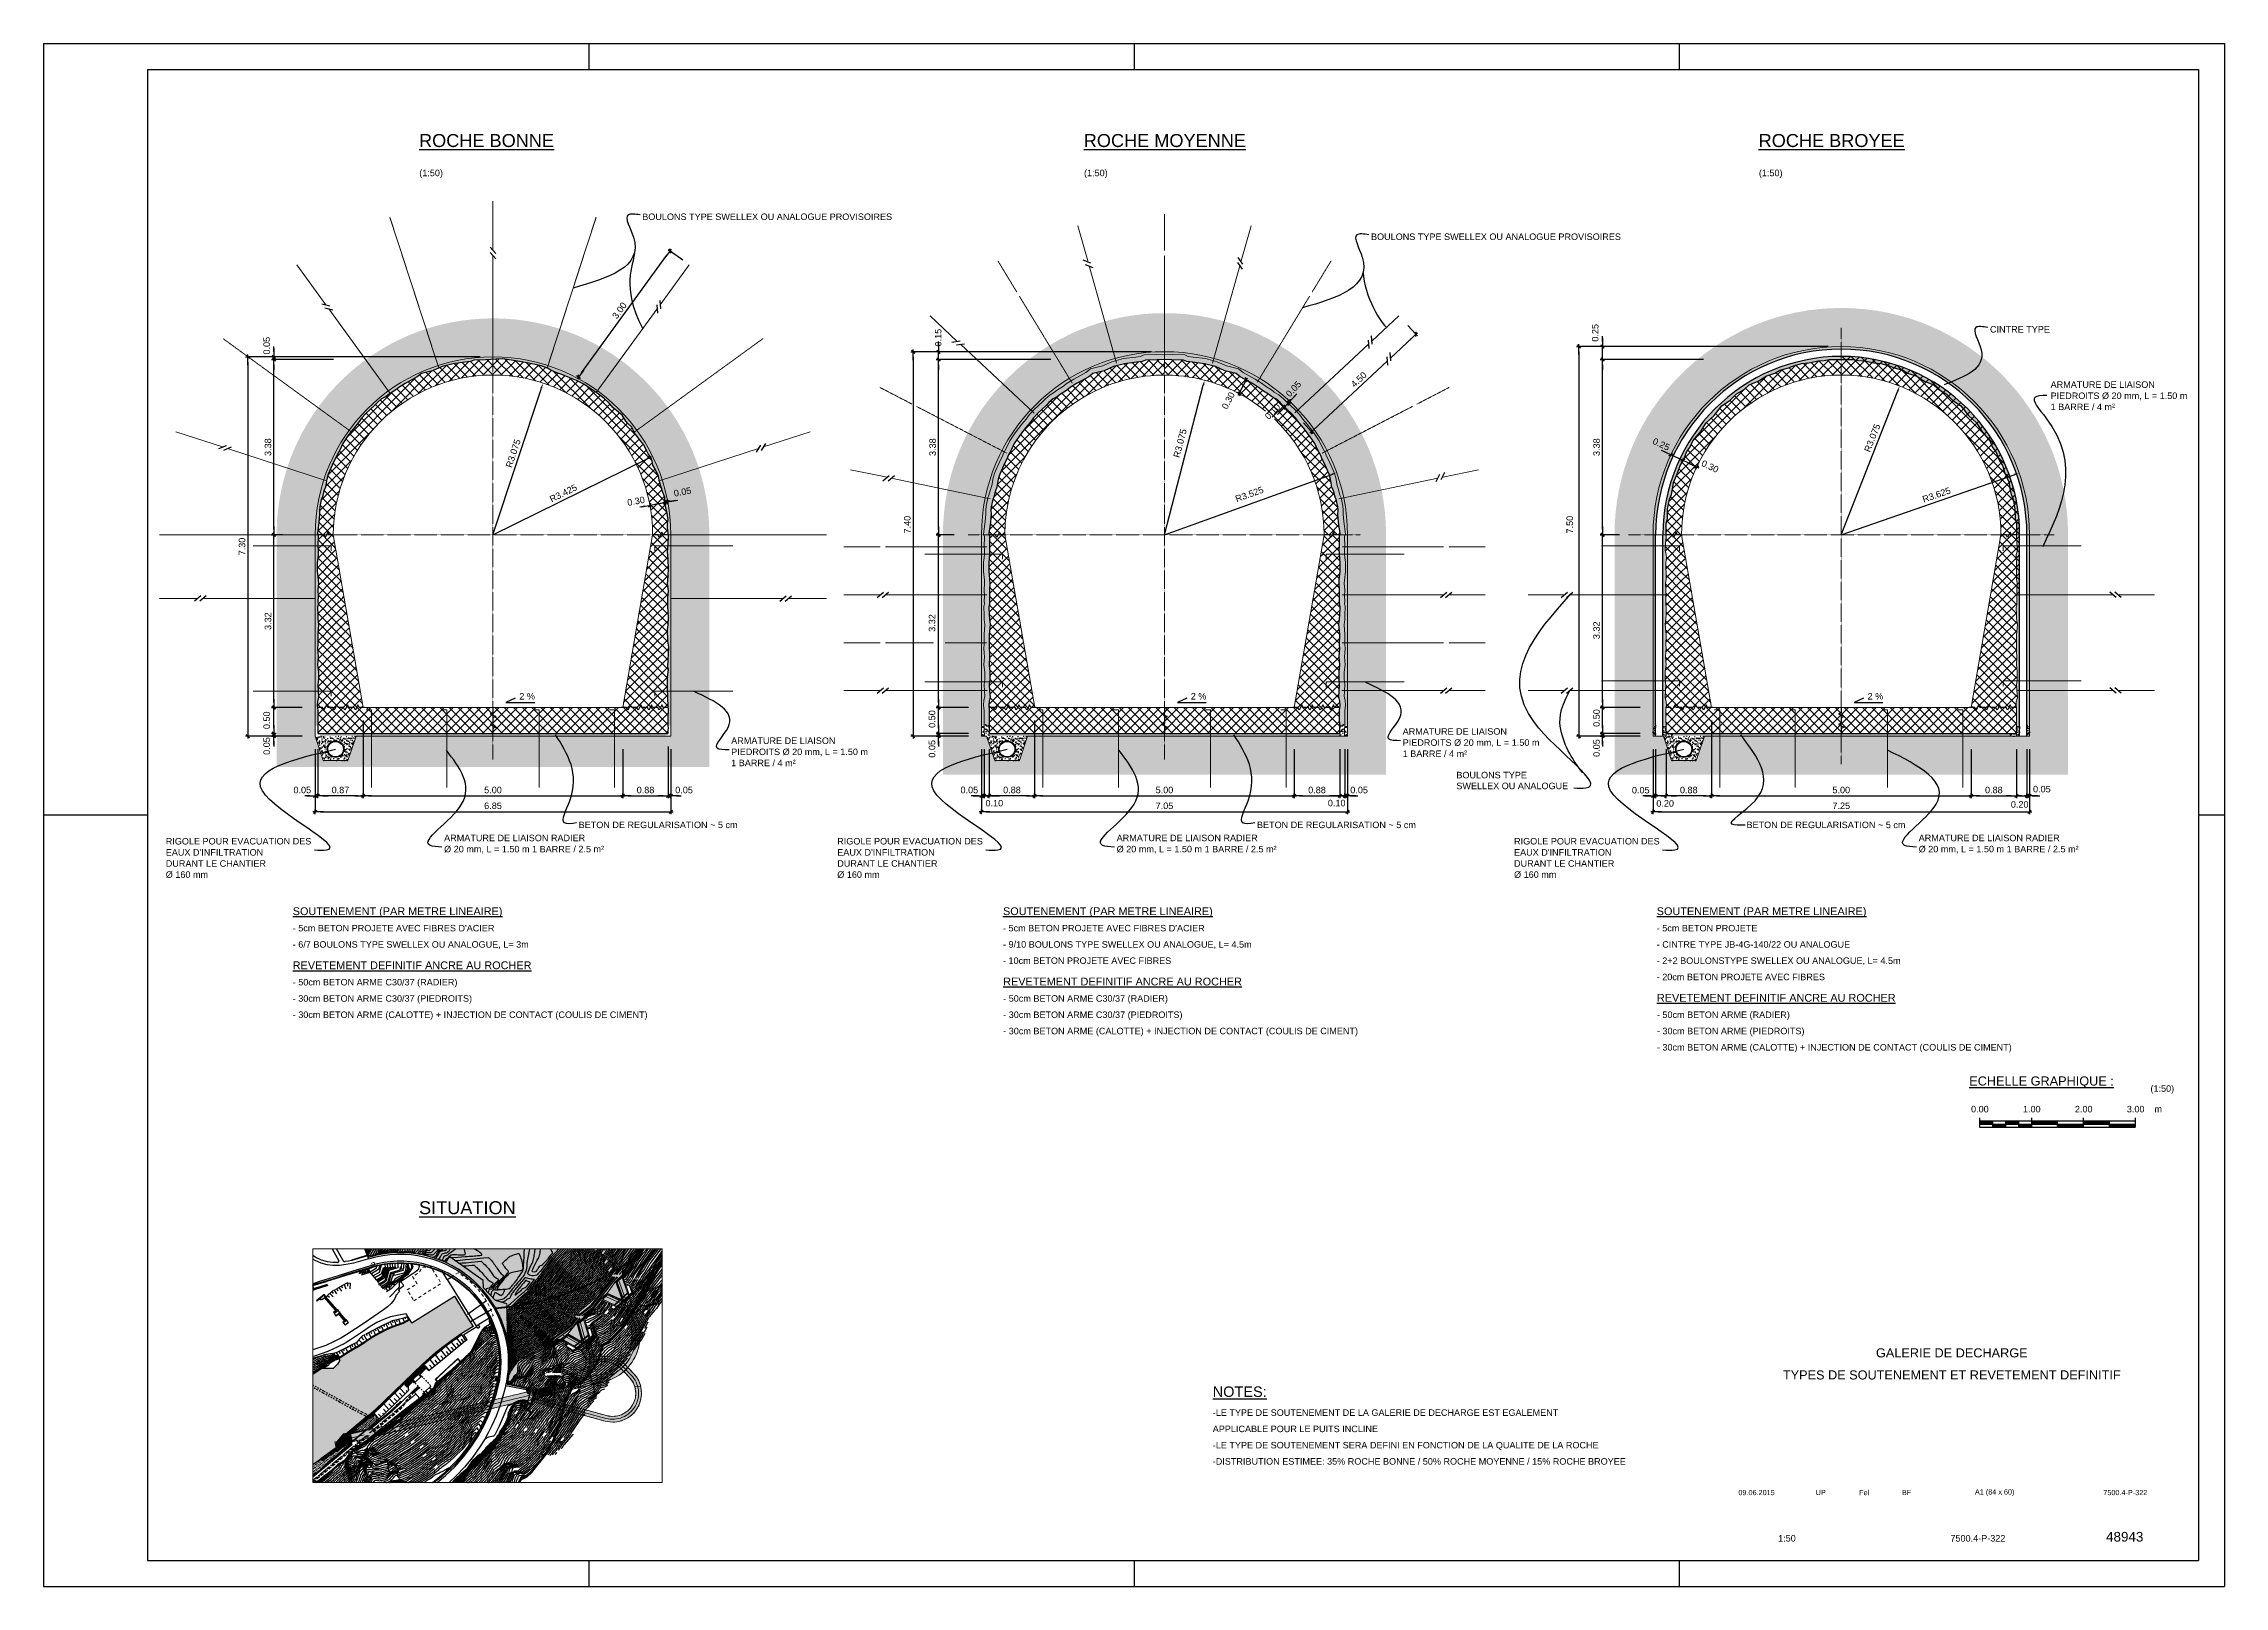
# Paper-space layout '7500.4-P-322' of a CAD drawing. Extents: x 0 to 840, y 0 to 594.
# The model-space entities are those that its viewports show. They can reach past a viewport. Long polylines and large blocks are cut down to what shows.
import ezdxf
from ezdxf.enums import TextEntityAlignment as Align

# ---------------------------------------------------------------- set-up
doc = ezdxf.new("R2010")
doc.units = 0
doc.header["$MEASUREMENT"] = 0
doc.header["$PDMODE"] = 67
for name, pattern in [('ACAD_ISO04W100', [30, 24, -3, 0, -3]), ('DASHDOT', [2.8, 2, -0.25, 0.3, -0.25]), ('DASHED', [2.25, 2, -0.25]), ('DOT', [0.55, 0.3, -0.25]), ('NASCOSTA', [9.525, 6.35, -3.175]), ('TRATTEGGIATA', [0.75, 0.5, -0.25]), ('TRATTEGGIATA2', [9.525, 6.35, -3.175]), ('TRATTOPUNTO2', [12.7, 6.35, -3.175, 0, -3.175])]:
    doc.linetypes.add(name, pattern=pattern)
for name, color, linetype in [('assi', 6, 'TRATTOPUNTO2'), ('Av. Pr.Profi', 7, 'Continuous'), ('Bâti', 7, 'Continuous'), ('CANALISATION', 2, 'Continuous'), ('colore lago', 131, 'Continuous'), ('Couronnement', 7, 'Continuous'), ('curve livello 1m', 2, 'Continuous'), ('curve livello 5m', 7, 'Continuous'), ('curve livello di scavo 1 m', 2, 'Continuous'), ('DIME', 6, 'Continuous'), ('GéoSEBESélec', 6, 'Continuous'), ('Limite fiume', 6, 'Continuous'), ('LIN010CO', 2, 'Continuous'), ('LIN010TR', 2, 'NASCOSTA'), ('LIN018CO', 6, 'Continuous'), ('LIN018TR', 6, 'NASCOSTA'), ('LIN025CO', 7, 'Continuous'), ('LIN035CO', 1, 'Continuous'), ('LIN050CO', 3, 'Continuous'), ('LIN07CO', 4, 'Continuous'), ('LINCOLO-ROSSO-025', 10, 'Continuous'), ('pendenze', 2, 'Continuous'), ('Per+Mod Surf', 7, 'Continuous'), ('SCALE', 2, 'Continuous'), ('sezioni', 7, 'Continuous'), ('Strade', 7, 'Continuous'), ('TalusHautBas', 7, 'Continuous'), ('TEXT035', 1, 'Continuous'), ('TEXT050', 3, 'Continuous'), ('TEXT070', 4, 'Continuous'), ('TRATTCOLO-30', 253, 'Continuous'), ('TRATTCOLO-32', 255, 'Continuous'), ('Tratteggi', 2, 'Continuous'), ('VOIRIE', 7, 'Continuous')]:
    doc.layers.add(name, color=color, linetype=linetype)
doc.layers.add('Colori bordi', color=5, linetype='Continuous', plot=False)
doc.layers.add('no_plot', color=5, linetype='Continuous', plot=False)
doc.styles.add('ARIAL', font='arial.ttf')
doc.linetypes.add('ROCCIA', pattern='A,0.25,[130,BERETTA.shx,S=0.1,R=0,X=0,Y=0],-0.2,0.25', length=0.7)
doc.dimstyles.new('50', dxfattribs={"dimscale": 0.5, "dimtxt": 0.25, "dimasz": 0.2, "dimexe": 0, "dimexo": 0.5, "dimgap": 0.1, "dimtad": 1, "dimzin": 4, "dimdsep": 46, "dimtxsty": 'ARIAL', "dimblk1": 'LINE', "dimblk2": 'LINE', "dimsah": 1, "dimcen": 2.5, "dimclrd": 256, "dimclre": 256, "dimclrt": 1, "dimadec": 0, "dimazin": 0, "dimtfac": 1, "dimtmove": 2, "dimatfit": 3, "dimldrblk": 'LINE', "dimfxl": 1, "dimtvp": 1, "dimtolj": 1, "dimtzin": 0, "dimarcsym": 0})
pattern_1 = [(37.5, (0.99017, 0), (-0.002519734, 0.07707295), [0, -0.0608, 0, -0.068, 0, -0.065]), (7.5, (0.99017, 0), (0.07079107, 0.112885843), [0, -0.0328, 0, -0.0548, 0, -0.021]), (327.5, (0.94097, 0), (0.124565674, 0.000226362), [0, -0.02, 0, -0.072, 0, -0.094]), (317.5, (0.94097, 0), (0.120245064, 0.035107023), [0, -0.01, 0, -0.0472, 0, -0.054])]
pattern_2 = [(37.5, (0, 0), (-0.002519734, 0.077072951), [0, -0.0608, 0, -0.068, 0, -0.065]), (7.5, (0, 0), (0.07079107, 0.112885843), [0, -0.0328, 0, -0.0548, 0, -0.021]), (327.5, (-0.0492, 0), (0.124565674, 0.000226362), [0, -0.02, 0, -0.072, 0, -0.094]), (317.5, (-0.0492, 0), (0.120245064, 0.035107023), [0, -0.01, 0, -0.0472, 0, -0.054])]
pattern_3 = [(50, (0, 0), (0.3586301, -0.03137607), [0.0375, -0.4125]), (355, (0, 0), (-0.06937567, 0.37609607), [0.03, -0.33]), (100.4514, (0.0299, -0.0026), (0.2892547, 0.34471977), [0.0318701, -0.35057106]), (46.1842, (0, 0.1), (0.5336205, -0.0827595), [0.05625, -0.61875]), (96.6356, (0.04447, 0.0931), (0.4673314, 0.4870589), [0.0478051, -0.5258565]), (351.1842, (0, 0.1), (0.467331, 0.4870593), [0.045, -0.495]), (21, (0.05, 0.075), (0.29845353, -0.20130945), [0.0375, -0.4125]), (326, (0.05, 0.075), (0.12165767, 0.362575), [0.03, -0.33]), (71.4514, (0.07487, 0.05822), (0.4201113, 0.16126525), [0.0318701, -0.35057106]), (37.5, (0, 0), (0.00607993, 0.16644693), [0, -0.326, 0, -0.335, 0, -0.33125]), (7.5, (0, 0), (0.13153477, 0.19720586), [0, -0.191, 0, -0.3185, 0, -0.12625]), (327.5, (-0.1115, 0), (0.26691122, -0.011277436), [0, -0.125, 0, -0.39, 0, -0.5175]), (317.5, (-0.1615, 0), (0.29159308, 0.0500525), [0, -0.1625, 0, -0.259, 0, -0.3675])]
pattern_4 = [(314.9999952, (171133.6854, 46447.6745), (1.325825252, 0.441941626), [0, -1.25])]

psp = doc.layouts.new('7500.4-P-322')

# ---------------------------------------------------------------- texts
at = {"layer": 'TEXT035', "style": 'ARIAL'}
for s, height, p in [('%%USOUTENEMENT (PAR METRE LINEAIRE)', 3, (95.95, 258.46)), ('%%USOUTENEMENT (PAR METRE LINEAIRE)', 3, (369.54, 258.46)), ('%%USOUTENEMENT (PAR METRE LINEAIRE)', 3, (621.34, 258.46)), ("- 5cm BETON PROJETE AVEC FIBRES D'ACIER", 2.5, (95.95, 252.19)), ("- 5cm BETON PROJETE AVEC FIBRES D'ACIER", 2.5, (369.54, 252.19)), ('- 5cm BETON PROJETE', 2.5, (621.34, 252.19)), ('- 6/7 BOULONS TYPE SWELLEX OU ANALOGUE, L= 3m', 2.5, (95.95, 245.92)), ('- 9/10 BOULONS TYPE SWELLEX OU ANALOGUE, L= 4.5m', 2.5, (369.54, 245.92)), ('- CINTRE TYPE JB-4G-140/22 OU ANALOGUE', 2.5, (621.34, 245.92)), ('%%UREVETEMENT DEFINITIF ANCRE AU ROCHER', 3, (95.95, 237.64)), ('- 10cm BETON PROJETE AVEC FIBRES', 2.5, (369.54, 239.66)), ('- 2+2 BOULONSTYPE SWELLEX OU ANALOGUE, L= 4.5m', 2.5, (621.34, 239.66)), ('- 20cm BETON PROJETE AVEC FIBRES', 2.5, (621.34, 233.39)), ('- 50cm BETON ARME C30/37 (RADIER)', 2.5, (95.95, 231.38)), ('- 30cm BETON ARME C30/37 (PIEDROITS)', 2.5, (95.95, 225.11)), ('%%UREVETEMENT DEFINITIF ANCRE AU ROCHER', 3, (369.61, 231.38)), ('- 50cm BETON ARME C30/37 (RADIER)', 2.5, (369.61, 225.11)), ('%%UREVETEMENT DEFINITIF ANCRE AU ROCHER', 3, (621.41, 225.11)), ('- 30cm BETON ARME (CALOTTE) + INJECTION DE CONTACT (COULIS DE CIMENT)', 2.5, (95.95, 218.85)), ('- 30cm BETON ARME C30/37 (PIEDROITS)', 2.5, (369.61, 218.85)), ('- 50cm BETON ARME (RADIER)', 2.5, (621.41, 218.85)), ('- 30cm BETON ARME (CALOTTE) + INJECTION DE CONTACT (COULIS DE CIMENT)', 2.5, (369.61, 212.58)), ('- 30cm BETON ARME (PIEDROITS)', 2.5, (621.41, 212.58)), ('- 30cm BETON ARME (CALOTTE) + INJECTION DE CONTACT (COULIS DE CIMENT)', 2.5, (621.41, 206.31)), ('-LE TYPE DE SOUTENEMENT DE LA GALERIE DE DECHARGE EST EGALEMENT ', 2.5, (450.33, 65.65)), ('APPLICABLE POUR LE PUITS INCLINE', 2.5, (450.33, 59.38)), ('-LE TYPE DE SOUTENEMENT SERA DEFINI EN FONCTION DE LA QUALITE DE LA ROCHE', 2.5, (450.33, 53.12)), ('-DISTRIBUTION ESTIMEE: 35%%% ROCHE BONNE / 50%%% ROCHE MOYENNE / 15%%% ROCHE BROYEE', 2.5, (450.33, 46.87))]:
    psp.add_text(s, height=height, dxfattribs=at).set_placement(p)
at = {"layer": 'TEXT050', "style": 'ARIAL'}
psp.add_text('%%uNOTES:', height=4, dxfattribs=at).set_placement((450.33, 72.96))

msp = doc.modelspace()

# ---------------------------------------------------------------- texts
at = {"layer": 'DIME', "color": 1, "insert": (215.2923, 127.9772), "char_height": 0.125, "attachment_point": 5, "rotation": 43.02347, "style": 'ARIAL'}
msp.add_mtext('\\A1;4.50', dxfattribs=at)
at = {"layer": 'TEXT035', "style": 'ARIAL'}
for s, p in [('BOULONS TYPE SWELLEX OU ANALOGUE PROVISOIRES', (201.4924, 131.049)), ('BOULONS TYPE SWELLEX OU ANALOGUE PROVISOIRES', (215.5279, 130.6647)), ('CINTRE TYPE', (227.4486, 128.8821)), ('ARMATURE DE LIAISON', (228.6164, 127.8174)), ('PIEDROITS %%C 20 mm, L = 1.50 m', (228.6164, 127.6031)), ('1 BARRE / 4 m²', (228.6164, 127.3888)), ('ARMATURE DE LIAISON', (203.2056, 120.9623)), ('ARMATURE DE LIAISON', (216.138, 121.1402)), ('PIEDROITS %%C 20 mm, L = 1.50 m', (216.138, 120.926)), ('1 BARRE / 4 m²', (203.2056, 120.5337)), ('PIEDROITS %%C 20 mm, L = 1.50 m', (203.2059, 120.748)), ('1 BARRE / 4 m²', (216.138, 120.7117)), ('SWELLEX OU ANALOGUE', (217.1717, 120.0915)), ('BOULONS TYPE ', (217.1717, 120.3004)), ('BETON DE REGULARISATION ~ 5 cm', (200.2673, 119.3415)), ('BETON DE REGULARISATION ~ 5 cm', (213.3316, 119.3415)), ('BETON DE REGULARISATION ~ 5 cm', (222.7598, 119.3415)), ('RIGOLE POUR EVACUATION DES', (192.3158, 119.0268)), ("EAUX D'INFILTRATION", (192.3158, 118.8125)), ('ARMATURE DE LIAISON RADIER', (197.6769, 119.0899)), ('%%C 20 mm, L = 1.50 m 1 BARRE / 2.5 m²', (197.6769, 118.8756)), ('RIGOLE POUR EVACUATION DES', (205.2482, 119.0268)), ("EAUX D'INFILTRATION", (205.2482, 118.8125)), ('ARMATURE DE LIAISON RADIER', (210.629, 119.0899)), ('%%C 20 mm, L = 1.50 m 1 BARRE / 2.5 m²', (210.629, 118.8756)), ('RIGOLE POUR EVACUATION DES', (218.2831, 119.0268)), ("EAUX D'INFILTRATION", (218.2831, 118.8125)), ('ARMATURE DE LIAISON RADIER', (226.0757, 119.0899)), ('%%C 20 mm, L = 1.50 m 1 BARRE / 2.5 m²', (226.0757, 118.8756)), ('%%C 160 mm', (192.3158, 118.3845)), ('DURANT LE CHANTIER', (192.3158, 118.5982)), ('%%C 160 mm', (205.2482, 118.3845)), ('DURANT LE CHANTIER', (205.2482, 118.5982)), ('%%C 160 mm', (218.2831, 118.3845)), ('DURANT LE CHANTIER', (218.2831, 118.5982))]:
    msp.add_text(s, height=0.125, dxfattribs=at).set_placement(p)
for p in [(199.4256, 121.8177), (212.358, 121.8177), (225.3929, 121.8177)]:
    msp.add_text('2 %', height=0.125, dxfattribs=at).set_placement(p, align=Align.RIGHT)

# ---------------------------------------------------------------- blocks, each defined once
blk = doc.blocks.new('formato')
at = {"layer": 'LIN025CO'}
for p, q in [((0, 59.4), (84, 59.4)), ((0, 59.4), (0, 0)), ((21, 59.4), (21, 58.4)), ((42, 59.4), (42, 58.4)), ((63, 59.4), (63, 58.4)), ((84, 59.4), (84, 0)), ((0, 29.7), (4, 29.7)), ((83, 29.7), (84, 29.7)), ((21, 1), (21, 0)), ((42, 1), (42, 0)), ((63, 1), (63, 0)), ((0, 0), (84, 0))]:
    blk.add_line(p, q, dxfattribs=at)
at = {"layer": 'LIN07CO'}
for p, q in [((4, 58.4), (83, 58.4)), ((4, 58.4), (4, 1)), ((83, 58.4), (83, 1)), ((4, 1), (83, 1))]:
    blk.add_line(p, q, dxfattribs=at)
blk = doc.blocks.new('tito')
at = {"layer": 'LIN035CO', "style": 'ARIAL'}
blk.add_attdef('SCALA', (0.009, -1.123), '', height=0.25, dxfattribs=at)
at = {"layer": 'TEXT070', "style": 'ARIAL'}
blk.add_attdef('PIANTA', (0, 0), '', height=0.5, dxfattribs=at)
blk = doc.blocks.new('SCALA3')
at = {"layer": 'LIN018CO'}
for points in [[(0, 0.12), (0.5, 0.12), (0, 0.24), (0.5, 0.24)], [(0.5, 0), (1, 0), (0.5, 0.12), (1, 0.12)], [(1, 0.12), (1.5, 0.12), (1, 0.24), (1.5, 0.24)], [(1.5, 0), (2, 0), (1.5, 0.12), (2, 0.12)], [(2, 0.24), (3, 0.24), (2, 0.12), (3, 0.12)], [(3, 0.12), (4, 0.12), (3, 0), (4, 0)], [(4, 0.24), (5, 0.24), (4, 0.12), (5, 0.12)], [(5, 0.12), (6, 0.12), (5, 0), (6, 0)]]:
    blk.add_solid(points, dxfattribs=at)
at = {"layer": 'LIN025CO'}
for p, q in [((0, 0.36), (0, 0)), ((0, 0.24), (6, 0.24)), ((0, 0.12), (6, 0.12)), ((0, 0), (6, 0)), ((0.5, 0.24), (0.5, 0)), ((1, 0.24), (1, 0)), ((1.5, 0.24), (1.5, 0)), ((2, 0.36), (2, 0)), ((3, 0.24), (3, 0)), ((4, 0.36), (4, 0)), ((5, 0.24), (5, 0)), ((6, 0.36), (6, 0))]:
    blk.add_line(p, q, dxfattribs=at)
at = {"layer": 'LIN035CO', "style": 'ARIAL'}
blk.add_attdef('(SCALA)', text='', height=0.25, dxfattribs=at).set_placement((7.5, 1.361), align=Align.RIGHT)
for tag, p in [('NO.1', (0.017, 0.694)), ('NO.2', (2.017, 0.694)), ('NO.3', (4.017, 0.694)), ('NO.4', (6.017, 0.694))]:
    blk.add_attdef(tag, text='', height=0.25, dxfattribs=at).set_placement(p, align=Align.MIDDLE)
at = {"layer": 'TEXT035', "style": 'ARIAL'}
blk.add_text('m', height=0.25, rotation=360, dxfattribs=at).set_placement((6.886, 0.57), align=Align.CENTER)
at = {"layer": 'TEXT050', "style": 'ARIAL'}
blk.add_attdef('SCALA', (-0.393, 1.602), '', height=0.35, dxfattribs=at)
blk = doc.blocks.new('Titolo')
at = {"layer": 'LIN035CO', "style": 'ARIAL'}
for tag, p in [('DATA_MOD_C', (-180.59, 61.99)), ('DIS_MOD_C', (-155.29, 61.99)), ('VER_MOD_C', (-138.35, 61.99)), ('AP_MOD_C', (-121.87, 61.99)), ('DESCRIZIONE_MOD_C', (-67.6, 61.92)), ('DATA_MOD_B', (-180.59, 55.99)), ('DATA_MOD_A', (-180.59, 49.99)), ('DIS_MOD_B', (-155.29, 55.99)), ('DIS_MOD_A', (-155.29, 49.99)), ('VER_MOD_B', (-138.35, 55.99)), ('VER_MOD_A', (-138.35, 49.99)), ('AP_MOD_B', (-121.87, 55.99)), ('AP_MOD_A', (-121.87, 49.99)), ('DESCRIZIONE_MOD_B', (-67.6, 55.92)), ('DESCRIZIONE_MOD_A', (-67.6, 49.92))]:
    blk.add_attdef(tag, text='', height=2, dxfattribs=at).set_placement(p, align=Align.MIDDLE)
at = {"layer": 'TEXT035', "style": 'ARIAL'}
for tag, p in [('DATA_1_EMISSIONE', (-180.2, 36.12)), ('DIS.', (-155.48, 36.14)), ('VERIF.', (-138.76, 36.14)), ('APPR.', (-122.42, 36.14)), ('DIMENSIONI', (-88.48, 36.12)), ('SCALA', (-38.16, 36.12))]:
    blk.add_attdef(tag, text='', height=2, dxfattribs=at).set_placement(p, align=Align.MIDDLE)
for tag, p in [('NO._COMM.', (-171.89, 18.5)), ('NOME_FILE', (-105.52, 18.5))]:
    blk.add_attdef(tag, text='', height=2.5, dxfattribs=at).set_placement(p, align=Align.MIDDLE_LEFT)
at = {"layer": 'TEXT050', "style": 'ARIAL'}
blk.add_attdef('TITOLO_2.1', text='', height=3, dxfattribs=at).set_placement((-105, 72.6), align=Align.MIDDLE)
at = {"layer": 'TEXT070', "style": 'ARIAL'}
for tag, height, p in [('TIPO_PROGETTO_1', 4, (-105, 110.26)), ('TIPO_PROGETTO_2', 4, (-105, 104.01)), ('TITOLO_1.1', 3.5, (-105, 89.91)), ('TITOLO_1.2', 3.5, (-105, 81.41))]:
    blk.add_attdef(tag, text='', height=height, dxfattribs=at).set_placement(p, align=Align.MIDDLE)
for tag, p in [('NO._LO.', (-38.39, 19.11)), ('MOD.', (-17.3, 19.29))]:
    blk.add_attdef(tag, text='', height=3.7, dxfattribs=at).set_placement(p, align=Align.MIDDLE_CENTER)
blk = doc.blocks.new('LINE')
for p, q in [((-1.6, 0), (0.45, 0)), ((0, 0.45), (0, -0.45))]:
    blk.add_line(p, q)
at = {"color": 3}
blk.add_line((-0.32, -0.32), (0.32, 0.32), dxfattribs=at)
blk = doc.blocks.new('*D12')
at = {"layer": 'Defpoints', "color": 0, "transparency": 16777216}
for p in [(208.025, 121.113), (215.075, 121.113), (215.075, 119.657)]:
    blk.add_point(p, dxfattribs=at)
at = {"layer": 'LIN018CO', "lineweight": -2, "transparency": 16777216}
for p, q in [((208.025, 120.863), (208.025, 119.657)), ((215.075, 120.863), (215.075, 119.657)), ((208.125, 119.657), (214.975, 119.657))]:
    blk.add_line(p, q, dxfattribs=at)
at = {"layer": 'LIN018CO', "lineweight": -2, "transparency": 16777216, "xscale": 0.1, "yscale": 0.1, "zscale": 0.1, "rotation": 180}
blk.add_blockref('LINE', (208.025, 119.657), dxfattribs=at)
at = {"layer": 'LIN018CO', "lineweight": -2, "transparency": 16777216, "xscale": 0.1, "yscale": 0.1, "zscale": 0.1}
blk.add_blockref('LINE', (215.075, 119.657), dxfattribs=at)
at = {"layer": 'LIN018CO', "color": 1, "lineweight": 0, "transparency": 16777216, "insert": (211.55, 119.771), "char_height": 0.125, "attachment_point": 5, "style": 'ARIAL'}
blk.add_mtext('\\A1;7.05', dxfattribs=at)
blk = doc.blocks.new('*D18')
at = {"layer": 'Defpoints', "color": 0, "transparency": 16777216}
for p in [(202.028, 130.452), (202.394, 130.186), (200.631, 127.759)]:
    blk.add_point(p, dxfattribs=at)
at = {"layer": 'LIN018CO', "lineweight": -2, "transparency": 16777216}
for p, q in [((200.324, 128.106), (201.969, 130.371)), ((202.273, 130.274), (202.028, 130.452))]:
    blk.add_line(p, q, dxfattribs=at)
at = {"layer": 'LIN018CO', "lineweight": -2, "transparency": 16777216, "xscale": 0.1, "yscale": 0.1, "zscale": 0.1}
for p, rotation in [((202.028, 130.452), 53.99999999983023), ((200.265, 128.025), 233.9999999998302)]:
    blk.add_blockref('LINE', p, dxfattribs=dict(at, rotation=rotation))
at = {"layer": 'LIN018CO', "color": 1, "lineweight": 0, "transparency": 16777216, "insert": (201.054, 129.306), "char_height": 0.125, "attachment_point": 5, "rotation": 54, "style": 'ARIAL'}
blk.add_mtext('\\A1;3.00', dxfattribs=at)
blk = doc.blocks.new('*D22')
at = {"layer": 'Defpoints', "color": 0, "transparency": 16777216}
for p in [(196.129, 128.413), (193.899, 121.113), (195.193, 121.113)]:
    blk.add_point(p, dxfattribs=at)
at = {"layer": 'DIME', "lineweight": -2, "transparency": 16777216}
for p, q in [((195.879, 128.413), (193.899, 128.413)), ((193.899, 128.313), (193.899, 121.213)), ((194.943, 121.113), (193.899, 121.113))]:
    blk.add_line(p, q, dxfattribs=at)
at = {"layer": 'DIME', "lineweight": -2, "transparency": 16777216, "xscale": 0.1, "yscale": 0.1, "zscale": 0.1}
for p, rotation in [((193.899, 128.413), 90), ((193.899, 121.113), 270)]:
    blk.add_blockref('LINE', p, dxfattribs=dict(at, rotation=rotation))
at = {"layer": 'DIME', "color": 1, "transparency": 16777216, "insert": (193.785, 124.763), "char_height": 0.125, "attachment_point": 5, "rotation": 90, "style": 'ARIAL'}
blk.add_mtext('\\A1;7.30', dxfattribs=at)
blk = doc.blocks.new('*D6')
at = {"layer": 'Defpoints', "color": 0, "transparency": 16777216}
for p in [(194.399, 124.988), (195.543, 124.988), (195.193, 121.663)]:
    blk.add_point(p, dxfattribs=at)
at = {"layer": 'DIME', "lineweight": -2, "transparency": 16777216}
blk.add_line((194.399, 121.763), (194.399, 124.888), dxfattribs=at)
at = {"layer": 'DIME', "lineweight": -2, "transparency": 16777216, "xscale": 0.1, "yscale": 0.1, "zscale": 0.1}
for p, rotation in [((194.399, 124.988), 90), ((194.399, 121.663), 270)]:
    blk.add_blockref('LINE', p, dxfattribs=dict(at, rotation=rotation))
at = {"layer": 'DIME', "color": 1, "transparency": 16777216, "insert": (194.285, 123.326), "char_height": 0.125, "attachment_point": 5, "rotation": 90, "style": 'ARIAL'}
blk.add_mtext('\\A1;3.32', dxfattribs=at)
blk = doc.blocks.new('*D9')
at = {"layer": 'Defpoints', "color": 0, "transparency": 16777216}
for p in [(196.118, 121.663), (201.118, 121.113), (201.118, 119.961)]:
    blk.add_point(p, dxfattribs=at)
at = {"layer": 'LIN018CO', "lineweight": -2, "transparency": 16777216}
for p, q in [((196.118, 121.413), (196.118, 119.961)), ((201.118, 120.863), (201.118, 119.961)), ((196.218, 119.961), (201.018, 119.961))]:
    blk.add_line(p, q, dxfattribs=at)
at = {"layer": 'LIN018CO', "lineweight": -2, "transparency": 16777216, "xscale": 0.1, "yscale": 0.1, "zscale": 0.1, "rotation": 180}
blk.add_blockref('LINE', (196.118, 119.961), dxfattribs=at)
at = {"layer": 'LIN018CO', "lineweight": -2, "transparency": 16777216, "xscale": 0.1, "yscale": 0.1, "zscale": 0.1}
blk.add_blockref('LINE', (201.118, 119.961), dxfattribs=at)
at = {"layer": 'LIN018CO', "color": 1, "lineweight": 0, "transparency": 16777216, "insert": (198.618, 120.075), "char_height": 0.125, "attachment_point": 5, "style": 'ARIAL'}
blk.add_mtext('\\A1;5.00', dxfattribs=at)
blk = doc.blocks.new('*D7')
at = {"layer": 'Defpoints', "color": 0, "transparency": 16777216}
for p in [(195.193, 121.113), (202.043, 121.113), (202.043, 119.657)]:
    blk.add_point(p, dxfattribs=at)
at = {"layer": 'LIN018CO', "lineweight": -2, "transparency": 16777216}
for p, q in [((195.193, 120.863), (195.193, 119.657)), ((202.043, 120.863), (202.043, 119.657)), ((195.293, 119.657), (201.943, 119.657))]:
    blk.add_line(p, q, dxfattribs=at)
at = {"layer": 'LIN018CO', "lineweight": -2, "transparency": 16777216, "xscale": 0.1, "yscale": 0.1, "zscale": 0.1, "rotation": 180}
blk.add_blockref('LINE', (195.193, 119.657), dxfattribs=at)
at = {"layer": 'LIN018CO', "lineweight": -2, "transparency": 16777216, "xscale": 0.1, "yscale": 0.1, "zscale": 0.1}
blk.add_blockref('LINE', (202.043, 119.657), dxfattribs=at)
at = {"layer": 'LIN018CO', "color": 1, "lineweight": 0, "transparency": 16777216, "insert": (198.618, 119.771), "char_height": 0.125, "attachment_point": 5, "style": 'ARIAL'}
blk.add_mtext('\\A1;6.85', dxfattribs=at)
blk = doc.blocks.new('*D20')
at = {"layer": 'Defpoints', "color": 0, "transparency": 16777216}
for p in [(194.399, 121.663), (195.193, 121.663), (195.243, 121.163)]:
    blk.add_point(p, dxfattribs=at)
at = {"layer": 'DIME', "lineweight": -2, "transparency": 16777216}
for p, q in [((194.943, 121.663), (194.399, 121.663)), ((194.399, 121.263), (194.399, 121.563))]:
    blk.add_line(p, q, dxfattribs=at)
at = {"layer": 'DIME', "lineweight": -2, "transparency": 16777216, "xscale": 0.1, "yscale": 0.1, "zscale": 0.1}
for p, rotation in [((194.399, 121.663), 90), ((194.399, 121.163), 270)]:
    blk.add_blockref('LINE', p, dxfattribs=dict(at, rotation=rotation))
at = {"layer": 'DIME', "color": 1, "transparency": 16777216, "insert": (194.26, 121.418), "char_height": 0.125, "attachment_point": 5, "rotation": 90, "style": 'ARIAL'}
blk.add_mtext('\\A1;0.50', dxfattribs=at)
blk = doc.blocks.new('*D8')
at = {"layer": 'Defpoints', "color": 0, "transparency": 16777216}
for p in [(195.193, 121.113), (195.243, 121.113), (195.243, 119.961)]:
    blk.add_point(p, dxfattribs=at)
at = {"layer": 'DIME', "lineweight": -2, "transparency": 16777216}
for p, q in [((195.243, 120.863), (195.243, 119.961)), ((195.093, 119.961), (194.993, 119.961)), ((195.193, 119.961), (195.243, 119.961)), ((195.343, 119.961), (195.443, 119.961))]:
    blk.add_line(p, q, dxfattribs=at)
at = {"layer": 'DIME', "lineweight": -2, "transparency": 16777216, "xscale": 0.1, "yscale": 0.1, "zscale": 0.1}
blk.add_blockref('LINE', (195.193, 119.961), dxfattribs=at)
at = {"layer": 'DIME', "lineweight": -2, "transparency": 16777216, "xscale": 0.1, "yscale": 0.1, "zscale": 0.1, "rotation": 180}
blk.add_blockref('LINE', (195.243, 119.961), dxfattribs=at)
at = {"layer": 'DIME', "color": 1, "transparency": 16777216, "insert": (194.945, 120.075), "char_height": 0.125, "attachment_point": 5, "style": 'ARIAL'}
blk.add_mtext('\\A1;0.05', dxfattribs=at)
blk = doc.blocks.new('*D21')
at = {"layer": 'Defpoints', "color": 0, "transparency": 16777216}
for p in [(194.399, 128.363), (198.368, 128.363), (194.816, 124.988)]:
    blk.add_point(p, dxfattribs=at)
at = {"layer": 'DIME', "lineweight": -2, "transparency": 16777216}
for p, q in [((194.399, 125.088), (194.399, 128.263)), ((194.566, 124.988), (194.399, 124.988))]:
    blk.add_line(p, q, dxfattribs=at)
at = {"layer": 'DIME', "lineweight": -2, "transparency": 16777216, "xscale": 0.1, "yscale": 0.1, "zscale": 0.1}
for p, rotation in [((194.399, 128.363), 90), ((194.399, 124.988), 270)]:
    blk.add_blockref('LINE', p, dxfattribs=dict(at, rotation=rotation))
at = {"layer": 'DIME', "color": 1, "transparency": 16777216, "insert": (194.285, 126.676), "char_height": 0.125, "attachment_point": 5, "rotation": 90, "style": 'ARIAL'}
blk.add_mtext('\\A1;3.38', dxfattribs=at)
blk = doc.blocks.new('*D11')
at = {"layer": 'Defpoints', "color": 0, "transparency": 16777216}
for p in [(201.935, 125.612), (201.984, 125.621), (201.984, 125.621)]:
    blk.add_point(p, dxfattribs=at)
at = {"layer": 'DIME', "lineweight": -2, "transparency": 16777216}
for p, q in [((201.837, 125.593), (201.738, 125.575)), ((201.935, 125.612), (201.984, 125.621)), ((202.082, 125.64), (202.18, 125.658))]:
    blk.add_line(p, q, dxfattribs=at)
at = {"layer": 'DIME', "lineweight": -2, "transparency": 16777216, "xscale": 0.1, "yscale": 0.1, "zscale": 0.1}
for p, rotation in [((201.935, 125.612), 10.64889613034119), ((201.984, 125.621), 190.6488961303412)]:
    blk.add_blockref('LINE', p, dxfattribs=dict(at, rotation=rotation))
at = {"layer": 'DIME', "color": 1, "transparency": 16777216, "insert": (202.269, 125.814), "char_height": 0.125, "attachment_point": 5, "rotation": 10.6489, "style": 'ARIAL'}
blk.add_mtext('\\A1;0.05', dxfattribs=at)
blk = doc.blocks.new('*D10')
at = {"layer": 'Defpoints', "color": 0, "transparency": 16777216}
for p in [(201.935, 125.612), (201.935, 125.612), (201.64, 125.557)]:
    blk.add_point(p, dxfattribs=at)
at = {"layer": 'DIME', "lineweight": -2, "transparency": 16777216}
for p, q in [((201.64, 125.557), (201.935, 125.612)), ((202.033, 125.63), (202.131, 125.649)), ((201.542, 125.538), (201.443, 125.52))]:
    blk.add_line(p, q, dxfattribs=at)
at = {"layer": 'DIME', "lineweight": -2, "transparency": 16777216, "xscale": 0.1, "yscale": 0.1, "zscale": 0.1}
for p, rotation in [((201.64, 125.557), 10.64889613034119), ((201.935, 125.612), 190.6488961303412)]:
    blk.add_blockref('LINE', p, dxfattribs=dict(at, rotation=rotation))
at = {"layer": 'DIME', "color": 1, "transparency": 16777216, "insert": (201.372, 125.636), "char_height": 0.125, "attachment_point": 5, "rotation": 10.6489, "style": 'ARIAL'}
blk.add_mtext('\\A1;0.30', dxfattribs=at)
blk = doc.blocks.new('*D5')
at = {"layer": 'Defpoints', "color": 0, "transparency": 16777216}
for p in [(207.199, 124.988), (208.475, 124.988), (208.025, 121.663)]:
    blk.add_point(p, dxfattribs=at)
at = {"layer": 'DIME', "lineweight": -2, "transparency": 16777216}
blk.add_line((207.199, 121.763), (207.199, 124.888), dxfattribs=at)
at = {"layer": 'DIME', "lineweight": -2, "transparency": 16777216, "xscale": 0.1, "yscale": 0.1, "zscale": 0.1}
for p, rotation in [((207.199, 124.988), 90), ((207.199, 121.663), 270)]:
    blk.add_blockref('LINE', p, dxfattribs=dict(at, rotation=rotation))
at = {"layer": 'DIME', "color": 1, "transparency": 16777216, "insert": (207.074, 123.291), "char_height": 0.125, "attachment_point": 5, "rotation": 90, "style": 'ARIAL'}
blk.add_mtext('\\A1;3.32', dxfattribs=at)
blk = doc.blocks.new('*D25')
at = {"layer": 'Defpoints', "color": 0, "transparency": 16777216}
for p in [(210.562, 128.513), (206.712, 121.113), (208.025, 121.113)]:
    blk.add_point(p, dxfattribs=at)
at = {"layer": 'DIME', "lineweight": -2, "transparency": 16777216}
for p, q in [((210.312, 128.513), (206.712, 128.513)), ((206.712, 128.413), (206.712, 121.213)), ((207.775, 121.113), (206.712, 121.113))]:
    blk.add_line(p, q, dxfattribs=at)
at = {"layer": 'DIME', "lineweight": -2, "transparency": 16777216, "xscale": 0.1, "yscale": 0.1, "zscale": 0.1}
for p, rotation in [((206.712, 128.513), 90), ((206.712, 121.113), 270)]:
    blk.add_blockref('LINE', p, dxfattribs=dict(at, rotation=rotation))
at = {"layer": 'DIME', "color": 1, "transparency": 16777216, "insert": (206.598, 125.184), "char_height": 0.125, "attachment_point": 5, "rotation": 90, "style": 'ARIAL'}
blk.add_mtext('\\A1;7.40', dxfattribs=at)
blk = doc.blocks.new('*D4')
at = {"layer": 'Defpoints', "color": 0, "transparency": 16777216}
for p in [(207.199, 121.113), (208.025, 121.163), (208.025, 121.113)]:
    blk.add_point(p, dxfattribs=at)
at = {"layer": 'DIME', "lineweight": -2, "transparency": 16777216}
for p, q in [((207.199, 121.263), (207.199, 121.363)), ((207.775, 121.163), (207.199, 121.163)), ((207.199, 121.163), (207.199, 121.113)), ((207.775, 121.113), (207.199, 121.113)), ((207.199, 121.013), (207.199, 120.913))]:
    blk.add_line(p, q, dxfattribs=at)
at = {"layer": 'DIME', "lineweight": -2, "transparency": 16777216, "xscale": 0.1, "yscale": 0.1, "zscale": 0.1}
for p, rotation in [((207.199, 121.163), 270), ((207.199, 121.113), 90)]:
    blk.add_blockref('LINE', p, dxfattribs=dict(at, rotation=rotation))
at = {"layer": 'DIME', "color": 1, "transparency": 16777216, "insert": (207.074, 120.868), "char_height": 0.125, "attachment_point": 5, "rotation": 90, "style": 'ARIAL'}
blk.add_mtext('\\A1;0.05', dxfattribs=at)
blk = doc.blocks.new('*D23')
at = {"layer": 'Defpoints', "color": 0, "transparency": 16777216}
for p in [(207.199, 121.663), (208.025, 121.663), (208.025, 121.163)]:
    blk.add_point(p, dxfattribs=at)
at = {"layer": 'DIME', "lineweight": -2, "transparency": 16777216}
for p, q in [((207.775, 121.663), (207.199, 121.663)), ((207.199, 121.263), (207.199, 121.563))]:
    blk.add_line(p, q, dxfattribs=at)
at = {"layer": 'DIME', "lineweight": -2, "transparency": 16777216, "xscale": 0.1, "yscale": 0.1, "zscale": 0.1}
for p, rotation in [((207.199, 121.663), 90), ((207.199, 121.163), 270)]:
    blk.add_blockref('LINE', p, dxfattribs=dict(at, rotation=rotation))
at = {"layer": 'DIME', "color": 1, "transparency": 16777216, "insert": (207.074, 121.441), "char_height": 0.125, "attachment_point": 5, "rotation": 90, "style": 'ARIAL'}
blk.add_mtext('\\A1;0.50', dxfattribs=at)
blk = doc.blocks.new('*D15')
at = {"layer": 'Defpoints', "color": 0, "transparency": 16777216}
for p in [(208.025, 121.113), (208.075, 121.113), (208.025, 119.961)]:
    blk.add_point(p, dxfattribs=at)
at = {"layer": 'DIME', "lineweight": -2, "transparency": 16777216}
for p, q in [((208.025, 120.863), (208.025, 119.961)), ((208.075, 120.863), (208.075, 119.961)), ((207.925, 119.961), (207.825, 119.961)), ((208.075, 119.961), (208.025, 119.961)), ((208.175, 119.961), (208.275, 119.961))]:
    blk.add_line(p, q, dxfattribs=at)
at = {"layer": 'DIME', "lineweight": -2, "transparency": 16777216, "xscale": 0.1, "yscale": 0.1, "zscale": 0.1}
blk.add_blockref('LINE', (208.025, 119.961), dxfattribs=at)
at = {"layer": 'DIME', "lineweight": -2, "transparency": 16777216, "xscale": 0.1, "yscale": 0.1, "zscale": 0.1, "rotation": 180}
blk.add_blockref('LINE', (208.075, 119.961), dxfattribs=at)
at = {"layer": 'DIME', "color": 1, "transparency": 16777216, "insert": (207.792, 120.075), "char_height": 0.125, "attachment_point": 5, "style": 'ARIAL'}
blk.add_mtext('\\A1;0.05', dxfattribs=at)
blk = doc.blocks.new('*D14')
at = {"layer": 'Defpoints', "color": 0, "transparency": 16777216}
for p in [(208.075, 121.113), (208.175, 121.113), (208.175, 119.961)]:
    blk.add_point(p, dxfattribs=at)
at = {"layer": 'DIME', "lineweight": -2, "transparency": 16777216}
for p, q in [((208.075, 120.863), (208.075, 119.961)), ((208.175, 120.863), (208.175, 119.961)), ((207.975, 119.961), (207.875, 119.961)), ((208.075, 119.961), (208.175, 119.961)), ((208.275, 119.961), (208.375, 119.961))]:
    blk.add_line(p, q, dxfattribs=at)
at = {"layer": 'DIME', "lineweight": -2, "transparency": 16777216, "xscale": 0.1, "yscale": 0.1, "zscale": 0.1}
blk.add_blockref('LINE', (208.075, 119.961), dxfattribs=at)
at = {"layer": 'DIME', "lineweight": -2, "transparency": 16777216, "xscale": 0.1, "yscale": 0.1, "zscale": 0.1, "rotation": 180}
blk.add_blockref('LINE', (208.175, 119.961), dxfattribs=at)
at = {"layer": 'DIME', "color": 1, "transparency": 16777216, "insert": (208.273, 119.821), "char_height": 0.125, "attachment_point": 5, "style": 'ARIAL'}
blk.add_mtext('\\A1;0.10', dxfattribs=at)
blk = doc.blocks.new('*D24')
at = {"layer": 'Defpoints', "color": 0, "transparency": 16777216}
for p in [(207.199, 128.363), (209.609, 128.363), (207.748, 124.988)]:
    blk.add_point(p, dxfattribs=at)
at = {"layer": 'DIME', "lineweight": -2, "transparency": 16777216}
for p, q in [((209.359, 128.363), (207.199, 128.363)), ((207.199, 125.088), (207.199, 128.263)), ((207.498, 124.988), (207.199, 124.988))]:
    blk.add_line(p, q, dxfattribs=at)
at = {"layer": 'DIME', "lineweight": -2, "transparency": 16777216, "xscale": 0.1, "yscale": 0.1, "zscale": 0.1}
for p, rotation in [((207.199, 128.363), 90), ((207.199, 124.988), 270)]:
    blk.add_blockref('LINE', p, dxfattribs=dict(at, rotation=rotation))
at = {"layer": 'DIME', "color": 1, "transparency": 16777216, "insert": (207.085, 126.676), "char_height": 0.125, "attachment_point": 5, "rotation": 90, "style": 'ARIAL'}
blk.add_mtext('\\A1;3.38', dxfattribs=at)
blk = doc.blocks.new('*D13')
at = {"layer": 'Defpoints', "color": 0, "transparency": 16777216}
for p in [(215.025, 121.114), (215.075, 121.113), (215.075, 119.961)]:
    blk.add_point(p, dxfattribs=at)
at = {"layer": 'DIME', "lineweight": -2, "transparency": 16777216}
for p, q in [((215.075, 120.863), (215.075, 119.961)), ((214.925, 119.961), (214.825, 119.961)), ((215.025, 119.961), (215.075, 119.961)), ((215.175, 119.961), (215.275, 119.961))]:
    blk.add_line(p, q, dxfattribs=at)
at = {"layer": 'DIME', "lineweight": -2, "transparency": 16777216, "xscale": 0.1, "yscale": 0.1, "zscale": 0.1}
blk.add_blockref('LINE', (215.025, 119.961), dxfattribs=at)
at = {"layer": 'DIME', "lineweight": -2, "transparency": 16777216, "xscale": 0.1, "yscale": 0.1, "zscale": 0.1, "rotation": 180}
blk.add_blockref('LINE', (215.075, 119.961), dxfattribs=at)
at = {"layer": 'DIME', "color": 1, "transparency": 16777216, "insert": (215.299, 120.075), "char_height": 0.125, "attachment_point": 5, "style": 'ARIAL'}
blk.add_mtext('\\A1;0.05', dxfattribs=at)
blk = doc.blocks.new('*D19')
at = {"layer": 'Defpoints', "color": 0, "transparency": 16777216}
for p in [(212.986, 127.707), (213.126, 127.973), (213.126, 127.973)]:
    blk.add_point(p, dxfattribs=at)
at = {"layer": 'DIME', "lineweight": -2, "transparency": 16777216}
blk.add_line((213.033, 127.796), (213.08, 127.884), dxfattribs=at)
at = {"layer": 'DIME', "lineweight": -2, "transparency": 16777216, "xscale": 0.1, "yscale": 0.1, "zscale": 0.1}
for p, rotation in [((212.986, 127.707), 242.1600738975006), ((213.126, 127.973), 62.16007389750063)]:
    blk.add_blockref('LINE', p, dxfattribs=dict(at, rotation=rotation))
at = {"layer": 'DIME', "color": 1, "transparency": 16777216, "insert": (212.779, 127.572), "char_height": 0.125, "attachment_point": 5, "rotation": 62.1601, "style": 'ARIAL'}
blk.add_mtext('\\A1;0.30', dxfattribs=at)
blk = doc.blocks.new('*D17')
at = {"layer": 'Defpoints', "color": 0, "transparency": 16777216}
for p in [(213.93, 127.521), (213.964, 127.557), (213.964, 127.557)]:
    blk.add_point(p, dxfattribs=at)
at = {"layer": 'DIME', "lineweight": -2, "transparency": 16777216}
for p, q in [((214.032, 127.63), (214.101, 127.703)), ((213.861, 127.448), (213.793, 127.375)), ((213.93, 127.521), (213.964, 127.557))]:
    blk.add_line(p, q, dxfattribs=at)
at = {"layer": 'DIME', "lineweight": -2, "transparency": 16777216, "xscale": 0.1, "yscale": 0.1, "zscale": 0.1}
for p, rotation in [((213.964, 127.557), 226.7885267660168), ((213.93, 127.521), 46.78852676601685)]:
    blk.add_blockref('LINE', p, dxfattribs=dict(at, rotation=rotation))
at = {"layer": 'DIME', "color": 1, "transparency": 16777216, "insert": (214.035, 127.797), "char_height": 0.125, "attachment_point": 5, "rotation": 46.7885, "style": 'ARIAL'}
blk.add_mtext('\\A1;0.05', dxfattribs=at)
blk = doc.blocks.new('*D16')
at = {"layer": 'Defpoints', "color": 0, "transparency": 16777216}
for p in [(213.861, 127.448), (213.93, 127.521), (213.93, 127.521)]:
    blk.add_point(p, dxfattribs=at)
at = {"layer": 'DIME', "lineweight": -2, "transparency": 16777216}
for p, q in [((213.793, 127.375), (213.724, 127.302)), ((213.861, 127.448), (213.93, 127.521)), ((213.998, 127.594), (214.067, 127.667))]:
    blk.add_line(p, q, dxfattribs=at)
at = {"layer": 'DIME', "lineweight": -2, "transparency": 16777216, "xscale": 0.1, "yscale": 0.1, "zscale": 0.1}
for p, rotation in [((213.861, 127.448), 46.78852676601685), ((213.93, 127.521), 226.7885267660168)]:
    blk.add_blockref('LINE', p, dxfattribs=dict(at, rotation=rotation))
at = {"layer": 'DIME', "color": 1, "transparency": 16777216, "insert": (213.632, 127.363), "char_height": 0.125, "attachment_point": 5, "rotation": 46.7885, "style": 'ARIAL'}
blk.add_mtext('\\A1;0.10', dxfattribs=at)
blk = doc.blocks.new('*D26')
at = {"layer": 'Defpoints', "color": 0, "transparency": 16777216}
for p in [(219.986, 124.988), (221.294, 124.988), (220.96, 121.663)]:
    blk.add_point(p, dxfattribs=at)
at = {"layer": 'DIME', "lineweight": -2, "transparency": 16777216}
blk.add_line((219.986, 121.763), (219.986, 124.888), dxfattribs=at)
at = {"layer": 'DIME', "lineweight": -2, "transparency": 16777216, "xscale": 0.1, "yscale": 0.1, "zscale": 0.1}
for p, rotation in [((219.986, 124.988), 90), ((219.986, 121.663), 270)]:
    blk.add_blockref('LINE', p, dxfattribs=dict(at, rotation=rotation))
at = {"layer": 'DIME', "color": 1, "transparency": 16777216, "insert": (219.872, 123.15), "char_height": 0.125, "attachment_point": 5, "rotation": 90, "style": 'ARIAL'}
blk.add_mtext('\\A1;3.32', dxfattribs=at)
blk = doc.blocks.new('*D27')
at = {"layer": 'Defpoints', "color": 0, "transparency": 16777216}
for p in [(224.585, 128.613), (219.531, 121.113), (220.96, 121.113)]:
    blk.add_point(p, dxfattribs=at)
at = {"layer": 'DIME', "lineweight": -2, "transparency": 16777216}
for p, q in [((224.335, 128.613), (219.531, 128.613)), ((219.531, 128.513), (219.531, 121.213)), ((220.71, 121.113), (219.531, 121.113))]:
    blk.add_line(p, q, dxfattribs=at)
at = {"layer": 'DIME', "lineweight": -2, "transparency": 16777216, "xscale": 0.1, "yscale": 0.1, "zscale": 0.1}
for p, rotation in [((219.531, 128.613), 90), ((219.531, 121.113), 270)]:
    blk.add_blockref('LINE', p, dxfattribs=dict(at, rotation=rotation))
at = {"layer": 'DIME', "color": 1, "transparency": 16777216, "insert": (219.356, 125.184), "char_height": 0.125, "attachment_point": 5, "rotation": 90, "style": 'ARIAL'}
blk.add_mtext('\\A1;7.50', dxfattribs=at)
blk = doc.blocks.new('*D28')
at = {"layer": 'Defpoints', "color": 0, "transparency": 16777216}
for p in [(219.986, 121.113), (220.96, 121.163), (220.96, 121.113)]:
    blk.add_point(p, dxfattribs=at)
at = {"layer": 'DIME', "lineweight": -2, "transparency": 16777216}
for p, q in [((219.986, 121.263), (219.986, 121.363)), ((220.71, 121.163), (219.986, 121.163)), ((219.986, 121.163), (219.986, 121.113)), ((220.71, 121.113), (219.986, 121.113)), ((219.986, 121.013), (219.986, 120.913))]:
    blk.add_line(p, q, dxfattribs=at)
at = {"layer": 'DIME', "lineweight": -2, "transparency": 16777216, "xscale": 0.1, "yscale": 0.1, "zscale": 0.1}
for p, rotation in [((219.986, 121.163), 270), ((219.986, 121.113), 90)]:
    blk.add_blockref('LINE', p, dxfattribs=dict(at, rotation=rotation))
at = {"layer": 'DIME', "color": 1, "transparency": 16777216, "insert": (219.872, 120.883), "char_height": 0.125, "attachment_point": 5, "rotation": 90, "style": 'ARIAL'}
blk.add_mtext('\\A1;0.05', dxfattribs=at)
blk = doc.blocks.new('*D29')
at = {"layer": 'Defpoints', "color": 0, "transparency": 16777216}
for p in [(219.986, 121.663), (220.96, 121.663), (220.96, 121.163)]:
    blk.add_point(p, dxfattribs=at)
at = {"layer": 'DIME', "lineweight": -2, "transparency": 16777216}
for p, q in [((220.71, 121.663), (219.986, 121.663)), ((219.986, 121.263), (219.986, 121.563))]:
    blk.add_line(p, q, dxfattribs=at)
at = {"layer": 'DIME', "lineweight": -2, "transparency": 16777216, "xscale": 0.1, "yscale": 0.1, "zscale": 0.1}
for p, rotation in [((219.986, 121.663), 90), ((219.986, 121.163), 270)]:
    blk.add_blockref('LINE', p, dxfattribs=dict(at, rotation=rotation))
at = {"layer": 'DIME', "color": 1, "transparency": 16777216, "insert": (219.872, 121.461), "char_height": 0.125, "attachment_point": 5, "rotation": 90, "style": 'ARIAL'}
blk.add_mtext('\\A1;0.50', dxfattribs=at)
blk = doc.blocks.new('*D30')
at = {"layer": 'Defpoints', "color": 0, "transparency": 16777216}
for p in [(219.986, 128.363), (222.179, 128.363), (220.566, 124.988)]:
    blk.add_point(p, dxfattribs=at)
at = {"layer": 'DIME', "lineweight": -2, "transparency": 16777216}
for p, q in [((221.929, 128.363), (219.986, 128.363)), ((219.986, 125.088), (219.986, 128.263)), ((220.316, 124.988), (219.986, 124.988))]:
    blk.add_line(p, q, dxfattribs=at)
at = {"layer": 'DIME', "lineweight": -2, "transparency": 16777216, "xscale": 0.1, "yscale": 0.1, "zscale": 0.1}
for p, rotation in [((219.986, 128.363), 90), ((219.986, 124.988), 270)]:
    blk.add_blockref('LINE', p, dxfattribs=dict(at, rotation=rotation))
at = {"layer": 'DIME', "color": 1, "transparency": 16777216, "insert": (219.872, 126.676), "char_height": 0.125, "attachment_point": 5, "rotation": 90, "style": 'ARIAL'}
blk.add_mtext('\\A1;3.38', dxfattribs=at)
blk = doc.blocks.new('*D31')
at = {"layer": 'Defpoints', "color": 0, "transparency": 16777216}
for p in [(221.53, 126.423), (221.802, 126.296), (221.802, 126.296)]:
    blk.add_point(p, dxfattribs=at)
at = {"layer": 'DIME', "lineweight": -2, "transparency": 16777216}
blk.add_line((221.621, 126.381), (221.711, 126.338), dxfattribs=at)
at = {"layer": 'DIME', "lineweight": -2, "transparency": 16777216, "xscale": 0.1, "yscale": 0.1, "zscale": 0.1}
for p, rotation in [((221.53, 126.423), 154.8407862769283), ((221.802, 126.296), 334.8407862769283)]:
    blk.add_blockref('LINE', p, dxfattribs=dict(at, rotation=rotation))
at = {"layer": 'DIME', "color": 1, "transparency": 16777216, "insert": (222.057, 126.305), "char_height": 0.125, "attachment_point": 5, "rotation": 334.8408, "style": 'ARIAL'}
blk.add_mtext('\\A1;0.30', dxfattribs=at)
blk = doc.blocks.new('*D32')
at = {"layer": 'Defpoints', "color": 0, "transparency": 16777216}
for p in [(221.304, 126.529), (221.304, 126.529), (221.53, 126.423)]:
    blk.add_point(p, dxfattribs=at)
at = {"layer": 'DIME', "lineweight": -2, "transparency": 16777216}
for p, q in [((221.214, 126.572), (221.123, 126.614)), ((221.53, 126.423), (221.304, 126.529)), ((221.621, 126.381), (221.711, 126.338))]:
    blk.add_line(p, q, dxfattribs=at)
at = {"layer": 'DIME', "lineweight": -2, "transparency": 16777216, "xscale": 0.1, "yscale": 0.1, "zscale": 0.1}
for p, rotation in [((221.304, 126.529), 334.8407862769283), ((221.53, 126.423), 154.8407862769283)]:
    blk.add_blockref('LINE', p, dxfattribs=dict(at, rotation=rotation))
at = {"layer": 'DIME', "color": 1, "transparency": 16777216, "insert": (221.117, 126.731), "char_height": 0.125, "attachment_point": 5, "rotation": 334.8408, "style": 'ARIAL'}
blk.add_mtext('\\A1;0.25', dxfattribs=at)
blk = doc.blocks.new('*D33')
at = {"layer": 'Defpoints', "color": 0, "transparency": 16777216}
for p in [(220.96, 121.113), (228.21, 121.113), (228.21, 119.657)]:
    blk.add_point(p, dxfattribs=at)
at = {"layer": 'LIN018CO', "lineweight": -2, "transparency": 16777216}
for p, q in [((220.96, 120.863), (220.96, 119.657)), ((228.21, 120.863), (228.21, 119.657)), ((221.06, 119.657), (228.11, 119.657))]:
    blk.add_line(p, q, dxfattribs=at)
at = {"layer": 'LIN018CO', "lineweight": -2, "transparency": 16777216, "xscale": 0.1, "yscale": 0.1, "zscale": 0.1, "rotation": 180}
blk.add_blockref('LINE', (220.96, 119.657), dxfattribs=at)
at = {"layer": 'LIN018CO', "lineweight": -2, "transparency": 16777216, "xscale": 0.1, "yscale": 0.1, "zscale": 0.1}
blk.add_blockref('LINE', (228.21, 119.657), dxfattribs=at)
at = {"layer": 'LIN018CO', "color": 1, "lineweight": 0, "transparency": 16777216, "insert": (224.585, 119.771), "char_height": 0.125, "attachment_point": 5, "style": 'ARIAL'}
blk.add_mtext('\\A1;7.25', dxfattribs=at)
blk = doc.blocks.new('*D34')
at = {"layer": 'Defpoints', "color": 0, "transparency": 16777216}
for p in [(221.01, 121.113), (221.21, 121.113), (221.01, 119.961)]:
    blk.add_point(p, dxfattribs=at)
at = {"layer": 'DIME', "lineweight": -2, "transparency": 16777216}
for p, q in [((221.01, 120.863), (221.01, 119.961)), ((220.91, 119.961), (220.81, 119.961)), ((221.21, 119.961), (221.01, 119.961)), ((221.31, 119.961), (221.41, 119.961))]:
    blk.add_line(p, q, dxfattribs=at)
at = {"layer": 'DIME', "lineweight": -2, "transparency": 16777216, "xscale": 0.1, "yscale": 0.1, "zscale": 0.1}
blk.add_blockref('LINE', (221.01, 119.961), dxfattribs=at)
at = {"layer": 'DIME', "lineweight": -2, "transparency": 16777216, "xscale": 0.1, "yscale": 0.1, "zscale": 0.1, "rotation": 180}
blk.add_blockref('LINE', (221.21, 119.961), dxfattribs=at)
at = {"layer": 'DIME', "color": 1, "transparency": 16777216, "insert": (221.193, 119.817), "char_height": 0.125, "attachment_point": 5, "style": 'ARIAL'}
blk.add_mtext('\\A1;0.20', dxfattribs=at)
blk = doc.blocks.new('*D35')
at = {"layer": 'Defpoints', "color": 0, "transparency": 16777216}
for p in [(220.96, 121.113), (221.01, 121.113), (220.96, 119.961)]:
    blk.add_point(p, dxfattribs=at)
at = {"layer": 'DIME', "lineweight": -2, "transparency": 16777216}
for p, q in [((220.96, 120.863), (220.96, 119.961)), ((220.86, 119.961), (220.76, 119.961)), ((221.01, 119.961), (220.96, 119.961)), ((221.11, 119.961), (221.21, 119.961))]:
    blk.add_line(p, q, dxfattribs=at)
at = {"layer": 'DIME', "lineweight": -2, "transparency": 16777216, "xscale": 0.1, "yscale": 0.1, "zscale": 0.1}
blk.add_blockref('LINE', (220.96, 119.961), dxfattribs=at)
at = {"layer": 'DIME', "lineweight": -2, "transparency": 16777216, "xscale": 0.1, "yscale": 0.1, "zscale": 0.1, "rotation": 180}
blk.add_blockref('LINE', (221.01, 119.961), dxfattribs=at)
at = {"layer": 'DIME', "color": 1, "transparency": 16777216, "insert": (220.723, 120.071), "char_height": 0.125, "attachment_point": 5, "style": 'ARIAL'}
blk.add_mtext('\\A1;0.05', dxfattribs=at)
blk = doc.blocks.new('*D36')
at = {"layer": 'Defpoints', "color": 0, "transparency": 16777216}
for p in [(228.009, 126.179), (224.585, 124.988)]:
    blk.add_point(p, dxfattribs=at)
at = {"layer": 'DIME', "lineweight": -2, "transparency": 16777216}
blk.add_line((224.585, 124.988), (227.915, 126.146), dxfattribs=at)
at = {"layer": 'DIME', "transparency": 16777216}
blk.add_solid([(227.909, 126.162), (227.92, 126.13), (228.009, 126.179)], dxfattribs=at)
at = {"layer": 'DIME', "color": 1, "transparency": 16777216, "insert": (226.419, 125.757), "char_height": 0.125, "attachment_point": 5, "rotation": 19.1712, "style": 'ARIAL'}
blk.add_mtext('\\A1;R3.625', dxfattribs=at)
blk = doc.blocks.new('*D37')
at = {"layer": 'Defpoints', "color": 0, "transparency": 16777216}
for p in [(225.709, 127.851), (224.585, 124.988)]:
    blk.add_point(p, dxfattribs=at)
at = {"layer": 'DIME', "lineweight": -2, "transparency": 16777216}
blk.add_line((224.585, 124.988), (225.672, 127.758), dxfattribs=at)
at = {"layer": 'DIME', "transparency": 16777216}
blk.add_solid([(225.656, 127.764), (225.687, 127.752), (225.709, 127.851)], dxfattribs=at)
at = {"layer": 'DIME', "color": 1, "transparency": 16777216, "insert": (225.182, 126.853), "char_height": 0.125, "attachment_point": 5, "rotation": 68.5736, "style": 'ARIAL'}
blk.add_mtext('\\A1;R3.075', dxfattribs=at)
blk = doc.blocks.new('*D38')
at = {"layer": 'Defpoints', "color": 0, "transparency": 16777216}
for p in [(199.58, 127.909), (198.618, 124.988)]:
    blk.add_point(p, dxfattribs=at)
at = {"layer": 'DIME', "lineweight": -2, "transparency": 16777216}
blk.add_line((198.618, 124.988), (199.549, 127.814), dxfattribs=at)
at = {"layer": 'DIME', "transparency": 16777216}
blk.add_solid([(199.533, 127.819), (199.565, 127.809), (199.58, 127.909)], dxfattribs=at)
at = {"layer": 'DIME', "color": 1, "transparency": 16777216, "insert": (199.008, 126.555), "char_height": 0.125, "attachment_point": 5, "rotation": 71.7587, "style": 'ARIAL'}
blk.add_mtext('\\A1;R3.075', dxfattribs=at)
blk = doc.blocks.new('*D39')
at = {"layer": 'Defpoints', "color": 0, "transparency": 16777216}
for p in [(201.689, 126.504), (198.618, 124.988)]:
    blk.add_point(p, dxfattribs=at)
at = {"layer": 'DIME', "lineweight": -2, "transparency": 16777216}
blk.add_line((198.618, 124.988), (201.599, 126.46), dxfattribs=at)
at = {"layer": 'DIME', "transparency": 16777216}
blk.add_solid([(201.592, 126.475), (201.607, 126.445), (201.689, 126.504)], dxfattribs=at)
at = {"layer": 'DIME', "color": 1, "transparency": 16777216, "insert": (199.972, 125.789), "char_height": 0.125, "attachment_point": 5, "rotation": 26.2736, "style": 'ARIAL'}
blk.add_mtext('\\A1;R3.425', dxfattribs=at)
blk = doc.blocks.new('*D40')
at = {"layer": 'Defpoints', "color": 0, "transparency": 16777216}
for p in [(201.993, 121.113), (202.043, 121.113), (202.043, 119.961)]:
    blk.add_point(p, dxfattribs=at)
at = {"layer": 'DIME', "lineweight": -2, "transparency": 16777216}
for p, q in [((202.043, 120.863), (202.043, 119.961)), ((201.893, 119.961), (201.793, 119.961)), ((201.993, 119.961), (202.043, 119.961)), ((202.143, 119.961), (202.243, 119.961))]:
    blk.add_line(p, q, dxfattribs=at)
at = {"layer": 'DIME', "lineweight": -2, "transparency": 16777216, "xscale": 0.1, "yscale": 0.1, "zscale": 0.1}
blk.add_blockref('LINE', (201.993, 119.961), dxfattribs=at)
at = {"layer": 'DIME', "lineweight": -2, "transparency": 16777216, "xscale": 0.1, "yscale": 0.1, "zscale": 0.1, "rotation": 180}
blk.add_blockref('LINE', (202.043, 119.961), dxfattribs=at)
at = {"layer": 'DIME', "color": 1, "transparency": 16777216, "insert": (202.298, 120.075), "char_height": 0.125, "attachment_point": 5, "style": 'ARIAL'}
blk.add_mtext('\\A1;0.05', dxfattribs=at)
blk = doc.blocks.new('*D41')
at = {"layer": 'Defpoints', "color": 0, "transparency": 16777216}
for p in [(214.866, 126.185), (211.55, 124.988)]:
    blk.add_point(p, dxfattribs=at)
at = {"layer": 'DIME', "lineweight": -2, "transparency": 16777216}
blk.add_line((211.55, 124.988), (214.772, 126.151), dxfattribs=at)
at = {"layer": 'DIME', "transparency": 16777216}
blk.add_solid([(214.766, 126.167), (214.777, 126.136), (214.866, 126.185)], dxfattribs=at)
at = {"layer": 'DIME', "color": 1, "transparency": 16777216, "insert": (213.186, 125.769), "char_height": 0.125, "attachment_point": 5, "rotation": 19.8518, "style": 'ARIAL'}
blk.add_mtext('\\A1;R3.525', dxfattribs=at)
blk = doc.blocks.new('*D42')
at = {"layer": 'Defpoints', "color": 0, "transparency": 16777216}
for p in [(212.323, 127.965), (211.55, 124.988)]:
    blk.add_point(p, dxfattribs=at)
at = {"layer": 'DIME', "lineweight": -2, "transparency": 16777216}
blk.add_line((211.55, 124.988), (212.298, 127.868), dxfattribs=at)
at = {"layer": 'DIME', "transparency": 16777216}
blk.add_solid([(212.282, 127.872), (212.314, 127.864), (212.323, 127.965)], dxfattribs=at)
at = {"layer": 'DIME', "color": 1, "transparency": 16777216, "insert": (211.85, 126.751), "char_height": 0.125, "attachment_point": 5, "rotation": 75.4478, "style": 'ARIAL'}
blk.add_mtext('\\A1;R3.075', dxfattribs=at)
blk = doc.blocks.new('*D43')
at = {"layer": 'Defpoints', "color": 0, "transparency": 16777216}
for p in [(227.96, 121.113), (228.16, 121.113), (228.16, 119.961)]:
    blk.add_point(p, dxfattribs=at)
at = {"layer": 'DIME', "lineweight": -2, "transparency": 16777216}
for p, q in [((228.16, 120.863), (228.16, 119.961)), ((227.86, 119.961), (227.76, 119.961)), ((227.96, 119.961), (228.16, 119.961)), ((228.26, 119.961), (228.36, 119.961))]:
    blk.add_line(p, q, dxfattribs=at)
at = {"layer": 'DIME', "lineweight": -2, "transparency": 16777216, "xscale": 0.1, "yscale": 0.1, "zscale": 0.1}
blk.add_blockref('LINE', (227.96, 119.961), dxfattribs=at)
at = {"layer": 'DIME', "lineweight": -2, "transparency": 16777216, "xscale": 0.1, "yscale": 0.1, "zscale": 0.1, "rotation": 180}
blk.add_blockref('LINE', (228.16, 119.961), dxfattribs=at)
at = {"layer": 'DIME', "color": 1, "transparency": 16777216, "insert": (228.021, 119.796), "char_height": 0.125, "attachment_point": 5, "style": 'ARIAL'}
blk.add_mtext('\\A1;0.20', dxfattribs=at)
blk = doc.blocks.new('*D44')
at = {"layer": 'Defpoints', "color": 0, "transparency": 16777216}
for p in [(228.16, 121.113), (228.21, 121.113), (228.21, 119.961)]:
    blk.add_point(p, dxfattribs=at)
at = {"layer": 'DIME', "lineweight": -2, "transparency": 16777216}
for p, q in [((228.21, 120.863), (228.21, 119.961)), ((228.06, 119.961), (227.96, 119.961)), ((228.16, 119.961), (228.21, 119.961)), ((228.31, 119.961), (228.41, 119.961))]:
    blk.add_line(p, q, dxfattribs=at)
at = {"layer": 'DIME', "lineweight": -2, "transparency": 16777216, "xscale": 0.1, "yscale": 0.1, "zscale": 0.1}
blk.add_blockref('LINE', (228.16, 119.961), dxfattribs=at)
at = {"layer": 'DIME', "lineweight": -2, "transparency": 16777216, "xscale": 0.1, "yscale": 0.1, "zscale": 0.1, "rotation": 180}
blk.add_blockref('LINE', (228.21, 119.961), dxfattribs=at)
at = {"layer": 'DIME', "color": 1, "transparency": 16777216, "insert": (228.448, 120.092), "char_height": 0.125, "attachment_point": 5, "style": 'ARIAL'}
blk.add_mtext('\\A1;0.05', dxfattribs=at)
blk = doc.blocks.new('*D45')
at = {"layer": 'Defpoints', "color": 0, "transparency": 16777216}
for p in [(194.399, 128.413), (195.798, 128.363), (198.618, 128.413)]:
    blk.add_point(p, dxfattribs=at)
at = {"layer": 'DIME', "lineweight": -2, "transparency": 16777216}
for p, q in [((194.399, 128.513), (194.399, 128.613)), ((198.368, 128.413), (194.399, 128.413)), ((194.399, 128.363), (194.399, 128.413)), ((195.548, 128.363), (194.399, 128.363)), ((194.399, 128.263), (194.399, 128.163))]:
    blk.add_line(p, q, dxfattribs=at)
at = {"layer": 'DIME', "lineweight": -2, "transparency": 16777216, "xscale": 0.1, "yscale": 0.1, "zscale": 0.1}
for p, rotation in [((194.399, 128.413), 270), ((194.399, 128.363), 90)]:
    blk.add_blockref('LINE', p, dxfattribs=dict(at, rotation=rotation))
at = {"layer": 'DIME', "color": 1, "transparency": 16777216, "insert": (194.26, 128.629), "char_height": 0.125, "attachment_point": 5, "rotation": 90, "style": 'ARIAL'}
blk.add_mtext('\\A1;0.05', dxfattribs=at)
blk = doc.blocks.new('*D46')
at = {"layer": 'Defpoints', "color": 0, "transparency": 16777216}
for p in [(207.199, 128.513), (209.359, 128.363), (211.55, 128.513)]:
    blk.add_point(p, dxfattribs=at)
at = {"layer": 'DIME', "lineweight": -2, "transparency": 16777216}
for p, q in [((207.199, 128.613), (207.199, 128.713)), ((211.3, 128.513), (207.199, 128.513)), ((207.199, 128.363), (207.199, 128.513)), ((209.109, 128.363), (207.199, 128.363)), ((207.199, 128.263), (207.199, 128.163))]:
    blk.add_line(p, q, dxfattribs=at)
at = {"layer": 'DIME', "lineweight": -2, "transparency": 16777216, "xscale": 0.1, "yscale": 0.1, "zscale": 0.1}
for p, rotation in [((207.199, 128.513), 270), ((207.199, 128.363), 90)]:
    blk.add_blockref('LINE', p, dxfattribs=dict(at, rotation=rotation))
at = {"layer": 'DIME', "color": 1, "transparency": 16777216, "insert": (207.193, 128.784), "char_height": 0.125, "attachment_point": 5, "rotation": 90, "style": 'ARIAL'}
blk.add_mtext('\\A1;0.15', dxfattribs=at)
blk = doc.blocks.new('*D47')
at = {"layer": 'Defpoints', "color": 0, "transparency": 16777216}
for p in [(219.986, 128.613), (224.585, 128.613), (221.929, 128.363)]:
    blk.add_point(p, dxfattribs=at)
at = {"layer": 'DIME', "lineweight": -2, "transparency": 16777216}
for p, q in [((219.986, 128.713), (219.986, 128.813)), ((219.986, 128.363), (219.986, 128.613)), ((219.986, 128.263), (219.986, 128.163))]:
    blk.add_line(p, q, dxfattribs=at)
at = {"layer": 'DIME', "lineweight": -2, "transparency": 16777216, "xscale": 0.1, "yscale": 0.1, "zscale": 0.1}
for p, rotation in [((219.986, 128.613), 270), ((219.986, 128.363), 90)]:
    blk.add_blockref('LINE', p, dxfattribs=dict(at, rotation=rotation))
at = {"layer": 'DIME', "color": 1, "transparency": 16777216, "insert": (219.847, 128.877), "char_height": 0.125, "attachment_point": 5, "rotation": 90, "style": 'ARIAL'}
blk.add_mtext('\\A1;0.25', dxfattribs=at)
blk = doc.blocks.new('*D48')
at = {"layer": 'Defpoints', "color": 0, "transparency": 16777216}
for p in [(194.399, 121.113), (195.193, 121.113), (195.243, 121.163)]:
    blk.add_point(p, dxfattribs=at)
at = {"layer": 'DIME', "lineweight": -2, "transparency": 16777216}
for p, q in [((194.399, 121.263), (194.399, 121.363)), ((194.399, 121.163), (194.399, 121.113)), ((194.943, 121.113), (194.399, 121.113)), ((194.399, 121.013), (194.399, 120.913))]:
    blk.add_line(p, q, dxfattribs=at)
at = {"layer": 'DIME', "lineweight": -2, "transparency": 16777216, "xscale": 0.1, "yscale": 0.1, "zscale": 0.1}
for p, rotation in [((194.399, 121.163), 270), ((194.399, 121.113), 90)]:
    blk.add_blockref('LINE', p, dxfattribs=dict(at, rotation=rotation))
at = {"layer": 'DIME', "color": 1, "transparency": 16777216, "insert": (194.26, 120.922), "char_height": 0.125, "attachment_point": 5, "rotation": 90, "style": 'ARIAL'}
blk.add_mtext('\\A1;0.05', dxfattribs=at)
blk = doc.blocks.new('*D49')
at = {"layer": 'Defpoints', "color": 0, "transparency": 16777216}
for p in [(201.118, 121.113), (201.993, 121.163), (201.993, 119.961)]:
    blk.add_point(p, dxfattribs=at)
at = {"layer": 'LIN018CO', "lineweight": -2, "transparency": 16777216}
for p, q in [((201.118, 120.863), (201.118, 119.961)), ((201.993, 120.913), (201.993, 119.961)), ((201.218, 119.961), (201.893, 119.961))]:
    blk.add_line(p, q, dxfattribs=at)
at = {"layer": 'LIN018CO', "lineweight": -2, "transparency": 16777216, "xscale": 0.1, "yscale": 0.1, "zscale": 0.1, "rotation": 180}
blk.add_blockref('LINE', (201.118, 119.961), dxfattribs=at)
at = {"layer": 'LIN018CO', "lineweight": -2, "transparency": 16777216, "xscale": 0.1, "yscale": 0.1, "zscale": 0.1}
blk.add_blockref('LINE', (201.993, 119.961), dxfattribs=at)
at = {"layer": 'LIN018CO', "color": 1, "lineweight": 0, "transparency": 16777216, "insert": (201.555, 120.075), "char_height": 0.125, "attachment_point": 5, "style": 'ARIAL'}
blk.add_mtext('\\A1;0.88', dxfattribs=at)
blk = doc.blocks.new('*D50')
at = {"layer": 'Defpoints', "color": 0, "transparency": 16777216}
for p in [(195.243, 121.113), (196.118, 121.113), (195.243, 119.961)]:
    blk.add_point(p, dxfattribs=at)
at = {"layer": 'LIN018CO', "lineweight": -2, "transparency": 16777216}
for p, q in [((195.243, 120.863), (195.243, 119.961)), ((196.118, 120.863), (196.118, 119.961)), ((196.018, 119.961), (195.343, 119.961))]:
    blk.add_line(p, q, dxfattribs=at)
at = {"layer": 'LIN018CO', "lineweight": -2, "transparency": 16777216, "xscale": 0.1, "yscale": 0.1, "zscale": 0.1}
for p, rotation in [((195.243, 119.961), 180.0000000080967), ((196.118, 119.961), 8.096643355770539e-09)]:
    blk.add_blockref('LINE', p, dxfattribs=dict(at, rotation=rotation))
at = {"layer": 'LIN018CO', "color": 1, "lineweight": 0, "transparency": 16777216, "insert": (195.68, 120.075), "char_height": 0.125, "attachment_point": 5, "rotation": 0, "style": 'ARIAL'}
blk.add_mtext('\\A1;0.87', dxfattribs=at)
blk = doc.blocks.new('*D51')
at = {"layer": 'Defpoints', "color": 0, "transparency": 16777216}
for p in [(209.05, 121.663), (214.05, 121.113), (214.05, 119.961)]:
    blk.add_point(p, dxfattribs=at)
at = {"layer": 'LIN018CO', "lineweight": -2, "transparency": 16777216}
for p, q in [((209.05, 121.413), (209.05, 119.961)), ((214.05, 120.863), (214.05, 119.961)), ((209.15, 119.961), (213.95, 119.961))]:
    blk.add_line(p, q, dxfattribs=at)
at = {"layer": 'LIN018CO', "lineweight": -2, "transparency": 16777216, "xscale": 0.1, "yscale": 0.1, "zscale": 0.1, "rotation": 180}
blk.add_blockref('LINE', (209.05, 119.961), dxfattribs=at)
at = {"layer": 'LIN018CO', "lineweight": -2, "transparency": 16777216, "xscale": 0.1, "yscale": 0.1, "zscale": 0.1}
blk.add_blockref('LINE', (214.05, 119.961), dxfattribs=at)
at = {"layer": 'LIN018CO', "color": 1, "lineweight": 0, "transparency": 16777216, "insert": (211.55, 120.075), "char_height": 0.125, "attachment_point": 5, "style": 'ARIAL'}
blk.add_mtext('\\A1;5.00', dxfattribs=at)
blk = doc.blocks.new('*D52')
at = {"layer": 'Defpoints', "color": 0, "transparency": 16777216}
for p in [(214.05, 121.113), (214.926, 121.113), (214.926, 119.961)]:
    blk.add_point(p, dxfattribs=at)
at = {"layer": 'LIN018CO', "lineweight": -2, "transparency": 16777216}
for p, q in [((214.05, 120.863), (214.05, 119.961)), ((214.926, 120.863), (214.926, 119.961)), ((214.15, 119.961), (214.826, 119.961))]:
    blk.add_line(p, q, dxfattribs=at)
at = {"layer": 'LIN018CO', "lineweight": -2, "transparency": 16777216, "xscale": 0.1, "yscale": 0.1, "zscale": 0.1, "rotation": 180}
blk.add_blockref('LINE', (214.05, 119.961), dxfattribs=at)
at = {"layer": 'LIN018CO', "lineweight": -2, "transparency": 16777216, "xscale": 0.1, "yscale": 0.1, "zscale": 0.1}
blk.add_blockref('LINE', (214.926, 119.961), dxfattribs=at)
at = {"layer": 'LIN018CO', "color": 1, "lineweight": 0, "transparency": 16777216, "insert": (214.488, 120.075), "char_height": 0.125, "attachment_point": 5, "style": 'ARIAL'}
blk.add_mtext('\\A1;0.88', dxfattribs=at)
blk = doc.blocks.new('*D53')
at = {"layer": 'Defpoints', "color": 0, "transparency": 16777216}
for p in [(208.175, 121.113), (209.05, 121.113), (208.175, 119.961)]:
    blk.add_point(p, dxfattribs=at)
at = {"layer": 'LIN018CO', "lineweight": -2, "transparency": 16777216}
for p, q in [((208.175, 120.863), (208.175, 119.961)), ((209.05, 120.863), (209.05, 119.961)), ((208.95, 119.961), (208.275, 119.961))]:
    blk.add_line(p, q, dxfattribs=at)
at = {"layer": 'LIN018CO', "lineweight": -2, "transparency": 16777216, "xscale": 0.1, "yscale": 0.1, "zscale": 0.1}
for p, rotation in [((208.175, 119.961), 180.0000000080967), ((209.05, 119.961), 8.096643355770539e-09)]:
    blk.add_blockref('LINE', p, dxfattribs=dict(at, rotation=rotation))
at = {"layer": 'LIN018CO', "color": 1, "lineweight": 0, "transparency": 16777216, "insert": (208.613, 120.075), "char_height": 0.125, "attachment_point": 5, "rotation": 0, "style": 'ARIAL'}
blk.add_mtext('\\A1;0.88', dxfattribs=at)
blk = doc.blocks.new('*D54')
at = {"layer": 'Defpoints', "color": 0, "transparency": 16777216}
for p in [(214.926, 121.113), (215.025, 121.113), (214.926, 119.961)]:
    blk.add_point(p, dxfattribs=at)
at = {"layer": 'DIME', "lineweight": -2, "transparency": 16777216}
for p, q in [((214.926, 120.863), (214.926, 119.961)), ((215.025, 120.863), (215.025, 119.961)), ((214.826, 119.961), (214.726, 119.961)), ((215.025, 119.961), (214.926, 119.961)), ((215.125, 119.961), (215.225, 119.961))]:
    blk.add_line(p, q, dxfattribs=at)
at = {"layer": 'DIME', "lineweight": -2, "transparency": 16777216, "xscale": 0.1, "yscale": 0.1, "zscale": 0.1}
blk.add_blockref('LINE', (214.926, 119.961), dxfattribs=at)
at = {"layer": 'DIME', "lineweight": -2, "transparency": 16777216, "xscale": 0.1, "yscale": 0.1, "zscale": 0.1, "rotation": 180}
blk.add_blockref('LINE', (215.025, 119.961), dxfattribs=at)
at = {"layer": 'DIME', "color": 1, "transparency": 16777216, "insert": (214.867, 119.824), "char_height": 0.125, "attachment_point": 5, "style": 'ARIAL'}
blk.add_mtext('\\A1;0.10', dxfattribs=at)
blk = doc.blocks.new('*D55')
at = {"layer": 'Defpoints', "color": 0, "transparency": 16777216}
for p in [(222.085, 121.663), (227.085, 121.113), (227.085, 119.961)]:
    blk.add_point(p, dxfattribs=at)
at = {"layer": 'LIN018CO', "lineweight": -2, "transparency": 16777216}
for p, q in [((222.085, 121.413), (222.085, 119.961)), ((227.085, 120.863), (227.085, 119.961)), ((222.185, 119.961), (226.985, 119.961))]:
    blk.add_line(p, q, dxfattribs=at)
at = {"layer": 'LIN018CO', "lineweight": -2, "transparency": 16777216, "xscale": 0.1, "yscale": 0.1, "zscale": 0.1, "rotation": 180}
blk.add_blockref('LINE', (222.085, 119.961), dxfattribs=at)
at = {"layer": 'LIN018CO', "lineweight": -2, "transparency": 16777216, "xscale": 0.1, "yscale": 0.1, "zscale": 0.1}
blk.add_blockref('LINE', (227.085, 119.961), dxfattribs=at)
at = {"layer": 'LIN018CO', "color": 1, "lineweight": 0, "transparency": 16777216, "insert": (224.585, 120.075), "char_height": 0.125, "attachment_point": 5, "style": 'ARIAL'}
blk.add_mtext('\\A1;5.00', dxfattribs=at)
blk = doc.blocks.new('*D56')
at = {"layer": 'Defpoints', "color": 0, "transparency": 16777216}
for p in [(227.085, 121.113), (227.96, 121.113), (227.96, 119.961)]:
    blk.add_point(p, dxfattribs=at)
at = {"layer": 'LIN018CO', "lineweight": -2, "transparency": 16777216}
for p, q in [((227.085, 120.863), (227.085, 119.961)), ((227.96, 120.863), (227.96, 119.961)), ((227.185, 119.961), (227.86, 119.961))]:
    blk.add_line(p, q, dxfattribs=at)
at = {"layer": 'LIN018CO', "lineweight": -2, "transparency": 16777216, "xscale": 0.1, "yscale": 0.1, "zscale": 0.1, "rotation": 180}
blk.add_blockref('LINE', (227.085, 119.961), dxfattribs=at)
at = {"layer": 'LIN018CO', "lineweight": -2, "transparency": 16777216, "xscale": 0.1, "yscale": 0.1, "zscale": 0.1}
blk.add_blockref('LINE', (227.96, 119.961), dxfattribs=at)
at = {"layer": 'LIN018CO', "color": 1, "lineweight": 0, "transparency": 16777216, "insert": (227.523, 120.075), "char_height": 0.125, "attachment_point": 5, "style": 'ARIAL'}
blk.add_mtext('\\A1;0.88', dxfattribs=at)
blk = doc.blocks.new('*D57')
at = {"layer": 'Defpoints', "color": 0, "transparency": 16777216}
for p in [(221.21, 121.113), (222.085, 121.113), (221.21, 119.961)]:
    blk.add_point(p, dxfattribs=at)
at = {"layer": 'LIN018CO', "lineweight": -2, "transparency": 16777216}
for p, q in [((221.21, 120.863), (221.21, 119.961)), ((222.085, 120.863), (222.085, 119.961)), ((221.985, 119.961), (221.31, 119.961))]:
    blk.add_line(p, q, dxfattribs=at)
at = {"layer": 'LIN018CO', "lineweight": -2, "transparency": 16777216, "xscale": 0.1, "yscale": 0.1, "zscale": 0.1}
for p, rotation in [((221.21, 119.961), 180.0000000080967), ((222.085, 119.961), 8.096643355770539e-09)]:
    blk.add_blockref('LINE', p, dxfattribs=dict(at, rotation=rotation))
at = {"layer": 'LIN018CO', "color": 1, "lineweight": 0, "transparency": 16777216, "insert": (221.648, 120.075), "char_height": 0.125, "attachment_point": 5, "rotation": 0, "style": 'ARIAL'}
blk.add_mtext('\\A1;0.88', dxfattribs=at)
blk = doc.blocks.new('INVISIBLE')
at = {"color": 0}
for p, q in [((-0.0375, 0), (0.0375, 0)), ((0, -0.0375), (0, 0.0375))]:
    blk.add_line(p, q, dxfattribs=at)
at = {"flags": 1}
for tag, p in [('POINTNUMBER', (0, 0)), ('COMMENT', (0, -1.25))]:
    blk.add_attdef(tag, p, '', height=1, dxfattribs=at)
blk = doc.blocks.new('CIRCLE')
at = {"color": 0}
blk.add_circle((0, 0), 0.375, dxfattribs=at)
at = {"flags": 1}
for tag, p in [('POINTNUMBER', (0, 0)), ('COMMENT', (0, -1.25))]:
    blk.add_attdef(tag, p, '', height=1, dxfattribs=at)
blk = doc.blocks.new('SEZ1')
at = {"layer": 'LIN07CO'}
for q in [(-0.5, 1.5), (0, 0)]:
    blk.add_line((0, 1.5), q, dxfattribs=at)
at = {"layer": 'TEXT050', "style": 'ARIAL'}
blk.add_attdef('NOME_SEZIONE', text='', height=0.4, dxfattribs=at).set_placement((-0.25, 1.1667), align=Align.MIDDLE)
blk = doc.blocks.new('CONTORNO')
at = {"layer": 'Colori bordi', "lineweight": 0, "ltscale": 2}
for p, q in [((-17.142, 124.321), (-17.417, 128.809)), ((-52.772, 122.001), (-51.896, 128.1)), ((-21.794, 103.851), (-27.997, 102.858)), ((-36.269, 101.533), (-40.68, 100.827)), ((-40.374, 92.645), (-38.135, 86.465)), ((-22.578, 81.44), (-16.586, 82.868)), ((-1.864, 76.64), (2.382, 75.488)), ((-2.996, -0.714), (2.996, 0.714))]:
    blk.add_line(p, q, dxfattribs=at)
at = {"layer": 'Colori bordi', "lineweight": 0, "ltscale": 2, "flags": 128}
for points in [[(26.165, -94.334), (25.446, -93.474), (-6.877, 42.135), (-4.985, 41.623), (-4.907, 41.912), (-5.109, 41.967), (-4.481, 44.283), (-5.968, 44.686), (9.426, 101.471, 0.76503), (-27.561, 123.114), (-31.83, 118.918, 0.278191), (-69.079, 126.141), (-85.83, 120.005), (-86.105, 120.756), (-102.99, 114.571), (-98.153, 109.314), (-85.2, 114.059), (-84.427, 113.219), (-89.144, 103.05), (-84.307, 97.793), (-77.785, 111.855), (-78.51, 112.191), (-77.184, 115.052, -0.198912), (-74.368, 117.643), (-67.474, 120.163, -0.281645), (-36.074, 114.45, 0.175507), (-40.663, 100.044), (-40.374, 92.645, 0.034114), (-43.469, 92.01), (-53.105, 89.338), (-53.319, 90.109), (-70.647, 85.303), (-66.249, 79.674), (-52.956, 83.36), (-52.253, 82.461), (-57.773, 72.704), (-53.908, 67.757), (-53.375, 67.075), (-47.588, 77.303), (-45.683, 80.67), (-46.38, 81.064), (-46.314, 81.181, -0.14195), (-42.731, 84.682), (-41.604, 85.286, -0.165813), (-34.47, 86.461, -0.072308), (-29.805, 84.968), (-22.578, 81.44), (16.586, -82.868), (15.866, -82.007), (19.27, -96.287), (18.407, -96.98), (19.153, -100.108), (27.051, -106.511), (29.932, -105.824), (28.44, -103.877), (26.165, -94.334)], [(-28.746, 115.78, -0.121281), (-20.708, 100.164), (-8.908, 50.657), (5.179, 102.622, 0.76503), (-24.477, 119.975)], [(-32.974, 111.245, 0.166114), (-36.267, 100.216), (-35.977, 92.817, -0.099876), (-27.103, 90.504), (-25.383, 89.664), (-24.664, 90.194), (-26.7, 98.736, 0.115961)]]:
    blk.add_lwpolyline(points, format="xyb", close=True, dxfattribs=at)
blk = doc.blocks.new('barrageflott')
at = {"layer": 'TRATTCOLO-32'}
h = blk.add_hatch(color=256, dxfattribs=at)
h.paths.add_polyline_path([(-40.677, 110.423), (-41.157, 110.064, -0.002639), (-39.854, 108.3), (-39.369, 108.655, 0.002639)])
h.paths.add_polyline_path([(-39.257, 108.501), (-39.742, 108.147, -0.002639), (-38.458, 106.369), (-37.97, 106.717, 0.002639)])
h.paths.add_polyline_path([(-37.86, 106.563), (-38.348, 106.214, -0.002639), (-37.085, 104.422), (-36.593, 104.764, 0.002639)])
h.paths.add_polyline_path([(-36.484, 104.608), (-36.977, 104.266, -0.002639), (-35.735, 102.459), (-35.238, 102.796, 0.002639)])
h.paths.add_polyline_path([(-35.131, 102.639), (-35.628, 102.302, -0.002639), (-34.406, 100.48), (-33.906, 100.812, 0.002639)])
h.paths.add_polyline_path([(-33.801, 100.653), (-34.302, 100.322, -0.002639), (-33.101, 98.487), (-32.597, 98.813, 0.002639)])
h.paths.add_polyline_path([(-32.494, 98.653), (-32.998, 98.328, -0.002639), (-31.819, 96.479), (-31.311, 96.799, 0.002639)])
h.paths.add_polyline_path([(-31.21, 96.638), (-31.718, 96.318, -0.002639), (-30.56, 94.456), (-30.048, 94.77, 0.002639)])
h.paths.add_polyline_path([(-29.949, 94.608), (-30.46, 94.294, -0.002639), (-29.324, 92.419), (-28.809, 92.727, 0.002639)])
h.paths.add_polyline_path([(-28.711, 92.564), (-29.226, 92.256, -0.002639), (-28.111, 90.367), (-27.593, 90.67, 0.002639)])
h.paths.add_polyline_path([(-27.497, 90.505), (-28.016, 90.203, -0.002639), (-26.922, 88.302), (-26.401, 88.599, 0.002639)])
h.paths.add_polyline_path([(-26.307, 88.433), (-26.829, 88.137, -0.002639), (-25.757, 86.224), (-25.232, 86.514, 0.002639)])
h.paths.add_polyline_path([(-25.14, 86.348), (-25.665, 86.058, -0.002639), (-24.616, 84.132), (-24.088, 84.416, 0.002639)])
h.paths.add_polyline_path([(-23.998, 84.249), (-24.526, 83.965, -0.002639), (-23.499, 82.027), (-22.967, 82.306, 0.002639)])
h.paths.add_polyline_path([(-22.879, 82.137), (-23.411, 81.859, -0.002639), (-22.406, 79.91), (-21.871, 80.182, 0.002639)])
h.paths.add_polyline_path([(-21.785, 80.013), (-22.32, 79.741, -0.002639), (-21.337, 77.78), (-20.799, 78.046, 0.002639)])
h.paths.add_polyline_path([(-20.715, 77.876), (-21.253, 77.61, -0.002639), (-20.293, 75.639), (-19.752, 75.898, 0.002639)])
h.paths.add_polyline_path([(-19.67, 75.727), (-20.211, 75.468, -0.002639), (-19.274, 73.485), (-18.73, 73.738, 0.002639)])
h.paths.add_polyline_path([(-16.684, 69.21), (-17.233, 68.969, -0.002639), (-16.365, 66.956), (-15.812, 67.19, 0.002639)])
h.paths.add_polyline_path([(-17.654, 71.394), (-18.201, 71.147, -0.002639), (-17.309, 69.143), (-16.76, 69.384, 0.002639)])
h.paths.add_polyline_path([(-18.65, 73.566), (-19.194, 73.313, -0.002639), (-18.279, 71.32), (-17.732, 71.567, 0.002639)])
h = blk.add_hatch(color=256, dxfattribs=at)
h.paths.add_polyline_path([(-4.689, 33.162, 0.002639), (-5.201, 35.3), (-5.784, 35.158, -0.002639), (-5.273, 33.025)])
h.paths.add_polyline_path([(-5.247, 35.485, 0.002639), (-5.784, 37.618), (-6.365, 37.468, -0.002639), (-5.829, 35.342)])
h.paths.add_polyline_path([(-5.831, 37.802, 0.002639), (-6.393, 39.929), (-6.972, 39.773, -0.002639), (-6.412, 37.652)])
h.paths.add_polyline_path([(-6.442, 40.112, 0.002639), (-7.028, 42.232), (-7.606, 42.07, -0.002639), (-7.022, 39.956)])
h.paths.add_polyline_path([(-7.08, 42.415, 0.002639), (-7.69, 44.529), (-8.266, 44.359, -0.002639), (-7.657, 42.252)])
h.paths.add_polyline_path([(-7.744, 44.711, 0.002639), (-8.378, 46.817), (-8.952, 46.641, -0.002639), (-8.319, 44.541)])
h.paths.add_polyline_path([(-8.434, 46.999, 0.002639), (-9.092, 49.097), (-9.664, 48.915, -0.002639), (-9.007, 46.822)])
h.paths.add_polyline_path([(-9.15, 49.279, 0.002639), (-9.833, 51.37), (-10.402, 51.18, -0.002639), (-9.722, 49.095)])
h.paths.add_polyline_path([(-9.893, 51.55, 0.002639), (-10.599, 53.633), (-11.166, 53.437, -0.002639), (-10.462, 51.36)])
h.paths.add_polyline_path([(-10.661, 53.813, 0.002639), (-11.392, 55.887), (-11.956, 55.685, -0.002639), (-11.228, 53.616)])
h.paths.add_polyline_path([(-11.456, 56.066, 0.002639), (-12.21, 58.133), (-12.772, 57.924, -0.002639), (-12.02, 55.864)])
h.paths.add_polyline_path([(-12.276, 58.311, 0.002639), (-13.053, 60.368), (-13.614, 60.153, -0.002639), (-12.838, 58.102)])
h.paths.add_polyline_path([(-13.122, 60.546, 0.002639), (-13.923, 62.594), (-14.481, 62.373, -0.002639), (-13.682, 60.33)])
h.paths.add_polyline_path([(-13.993, 62.771, 0.002639), (-14.818, 64.81), (-15.373, 64.582, -0.002639), (-14.551, 62.549)])
h.paths.add_polyline_path([(-14.89, 64.986, 0.002639), (-15.738, 67.015), (-16.29, 66.781, -0.002639), (-15.445, 64.758)])
h = blk.add_hatch(color=256, dxfattribs=at)
h.paths.add_polyline_path([(-1.192, 14.374, 0.002639), (-1.506, 16.55), (-2.1, 16.462, -0.002639), (-1.786, 14.291)])
h.paths.add_polyline_path([(-1.534, 16.739, 0.002639), (-1.874, 18.912), (-2.466, 18.816, -0.002639), (-2.128, 16.649)])
h.paths.add_polyline_path([(-1.904, 19.099, 0.002639), (-2.268, 21.269), (-2.86, 21.166, -0.002639), (-2.496, 19.003)])
h.paths.add_polyline_path([(-2.301, 21.456, 0.002639), (-2.69, 23.621), (-3.28, 23.511, -0.002639), (-2.892, 21.353)])
h.paths.add_polyline_path([(-2.725, 23.808, 0.002639), (-3.139, 25.968), (-3.727, 25.852, -0.002639), (-3.315, 23.698)])
h.paths.add_polyline_path([(-3.176, 26.154, 0.002639), (-3.614, 28.31), (-4.202, 28.187, -0.002639), (-3.764, 26.038)])
h.paths.add_polyline_path([(-3.653, 28.496, 0.002639), (-4.117, 30.646), (-4.702, 30.516, -0.002639), (-4.24, 28.373)])
h.paths.add_polyline_path([(-4.158, 30.832, 0.002639), (-4.646, 32.976), (-5.23, 32.84, -0.002639), (-4.743, 30.702)])
h = blk.add_hatch(color=256, dxfattribs=at)
h.paths.add_polyline_path([(0.293, 0.116, 0.002639), (0.129, 2.309), (-0.469, 2.261, -0.002639), (-0.306, 0.074)])
h.paths.add_polyline_path([(0.114, 2.498, 0.002639), (-0.076, 4.69), (-0.673, 4.635, -0.002639), (-0.485, 2.45)])
h.paths.add_polyline_path([(-0.093, 4.879, 0.002639), (-0.307, 7.068), (-0.904, 7.007, -0.002639), (-0.69, 4.824)])
h.paths.add_polyline_path([(-0.327, 7.257, 0.002639), (-0.566, 9.444), (-1.162, 9.375, -0.002639), (-0.924, 7.195)])
h.paths.add_polyline_path([(-0.588, 9.633, 0.002639), (-0.852, 11.816), (-1.448, 11.741, -0.002639), (-1.184, 9.564)])
h.paths.add_polyline_path([(-0.876, 12.005, 0.002639), (-1.166, 14.185), (-1.76, 14.103, -0.002639), (-1.471, 11.929)])
at = {"layer": 'LIN010CO', "lineweight": 0}
for p, q in [((-41.157, 110.064), (-40.677, 110.423)), ((-39.854, 108.3), (-39.369, 108.655)), ((-39.742, 108.147), (-39.257, 108.501)), ((-38.458, 106.369), (-37.97, 106.717)), ((-38.348, 106.214), (-37.86, 106.563)), ((-37.085, 104.422), (-36.593, 104.764)), ((-36.977, 104.266), (-36.484, 104.608)), ((-35.735, 102.459), (-35.238, 102.796)), ((-35.628, 102.302), (-35.131, 102.639)), ((-34.406, 100.48), (-33.906, 100.812)), ((-34.302, 100.322), (-33.801, 100.653)), ((-33.101, 98.487), (-32.597, 98.813)), ((-32.998, 98.328), (-32.494, 98.653)), ((-31.819, 96.479), (-31.311, 96.799)), ((-31.718, 96.318), (-31.21, 96.638)), ((-30.56, 94.456), (-30.048, 94.77)), ((-30.46, 94.294), (-29.949, 94.608)), ((-29.324, 92.419), (-28.809, 92.727)), ((-29.226, 92.256), (-28.711, 92.564)), ((-28.111, 90.367), (-27.593, 90.67)), ((-28.016, 90.203), (-27.497, 90.505)), ((-26.922, 88.302), (-26.401, 88.599)), ((-26.829, 88.137), (-26.307, 88.433)), ((-25.757, 86.224), (-25.232, 86.514)), ((-25.665, 86.058), (-25.14, 86.348)), ((-24.616, 84.132), (-24.088, 84.416)), ((-24.526, 83.965), (-23.998, 84.249)), ((-23.499, 82.027), (-22.967, 82.306)), ((-23.411, 81.859), (-22.879, 82.137)), ((-22.406, 79.91), (-21.871, 80.182)), ((-22.32, 79.741), (-21.785, 80.013)), ((-21.337, 77.78), (-20.799, 78.046)), ((-21.253, 77.61), (-20.715, 77.876)), ((-20.293, 75.639), (-19.752, 75.898)), ((-20.211, 75.468), (-19.67, 75.727)), ((-19.274, 73.485), (-18.73, 73.738)), ((-19.194, 73.313), (-18.65, 73.566)), ((-18.279, 71.32), (-17.732, 71.567)), ((-18.201, 71.147), (-17.654, 71.394)), ((-17.309, 69.143), (-16.76, 69.384)), ((-17.233, 68.969), (-16.684, 69.21)), ((-16.365, 66.956), (-15.812, 67.19)), ((-16.29, 66.781), (-15.738, 67.015)), ((-15.445, 64.758), (-14.89, 64.986)), ((-15.373, 64.582), (-14.818, 64.81)), ((-14.551, 62.549), (-13.993, 62.771)), ((-14.481, 62.373), (-13.923, 62.594)), ((-13.682, 60.33), (-13.122, 60.546)), ((-13.614, 60.153), (-13.053, 60.368)), ((-12.838, 58.102), (-12.276, 58.311)), ((-12.772, 57.924), (-12.21, 58.133)), ((-12.02, 55.864), (-11.456, 56.066)), ((-11.956, 55.685), (-11.392, 55.887)), ((-11.228, 53.616), (-10.661, 53.813)), ((-11.166, 53.437), (-10.599, 53.633)), ((-10.462, 51.36), (-9.893, 51.55)), ((-10.402, 51.18), (-9.833, 51.37)), ((-9.722, 49.095), (-9.15, 49.279)), ((-9.664, 48.915), (-9.092, 49.097)), ((-9.007, 46.822), (-8.434, 46.999)), ((-8.952, 46.641), (-8.378, 46.817)), ((-8.319, 44.541), (-7.744, 44.711)), ((-8.266, 44.359), (-7.69, 44.529)), ((-7.657, 42.252), (-7.08, 42.415)), ((-7.606, 42.07), (-7.028, 42.232)), ((-7.022, 39.956), (-6.442, 40.112)), ((-6.972, 39.773), (-6.393, 39.929)), ((-6.412, 37.652), (-5.831, 37.802)), ((-6.365, 37.468), (-5.784, 37.618)), ((-5.829, 35.342), (-5.247, 35.485)), ((-5.784, 35.158), (-5.201, 35.3)), ((-5.273, 33.025), (-4.689, 33.162)), ((-5.23, 32.84), (-4.646, 32.976)), ((-4.743, 30.702), (-4.158, 30.832)), ((-4.702, 30.516), (-4.117, 30.646)), ((-4.24, 28.373), (-3.653, 28.496)), ((-4.202, 28.187), (-3.614, 28.31)), ((-3.764, 26.038), (-3.176, 26.154)), ((-3.727, 25.852), (-3.139, 25.968)), ((-3.315, 23.698), (-2.725, 23.808)), ((-3.28, 23.511), (-2.69, 23.621)), ((-2.892, 21.353), (-2.301, 21.456)), ((-2.86, 21.166), (-2.268, 21.269)), ((-2.496, 19.003), (-1.904, 19.099)), ((-2.466, 18.816), (-1.874, 18.912)), ((-2.128, 16.649), (-1.534, 16.739)), ((-2.1, 16.462), (-1.506, 16.55)), ((-1.786, 14.291), (-1.192, 14.374)), ((-1.76, 14.103), (-1.166, 14.185)), ((-1.471, 11.929), (-0.876, 12.005)), ((-1.448, 11.741), (-0.852, 11.816)), ((-1.184, 9.564), (-0.588, 9.633)), ((-1.162, 9.375), (-0.566, 9.444)), ((-0.924, 7.195), (-0.327, 7.257)), ((-0.904, 7.007), (-0.307, 7.068)), ((-0.69, 4.824), (-0.093, 4.879)), ((-0.673, 4.635), (-0.076, 4.69)), ((-0.485, 2.45), (0.114, 2.498)), ((-0.469, 2.261), (0.129, 2.309)), ((-0.306, 0.074), (0.293, 0.116))]:
    blk.add_line(p, q, dxfattribs=at)
for centre in [(-40.974, 110.32), (-39.555, 108.401), (-38.159, 106.466), (-36.785, 104.515), (-35.433, 102.549), (-34.104, 100.567), (-32.798, 98.57), (-31.514, 96.558), (-30.254, 94.532), (-29.018, 92.491), (-27.804, 90.436), (-26.615, 88.368), (-25.449, 86.286), (-24.307, 84.191), (-23.189, 82.082), (-22.095, 79.962), (-21.026, 77.828), (-19.982, 75.683), (-18.962, 73.526), (-17.967, 71.357), (-16.996, 69.177), (-16.051, 66.986), (-15.131, 64.784), (-14.237, 62.572), (-13.368, 60.349), (-12.524, 58.117), (-11.706, 55.876), (-10.914, 53.625), (-10.147, 51.365), (-9.407, 49.097), (-8.693, 46.82), (-8.005, 44.535), (-7.343, 42.242), (-6.707, 39.942), (-6.098, 37.635), (-5.515, 35.321), (-4.959, 33.001), (-4.43, 30.674), (-3.927, 28.341), (-3.451, 26.003), (-3.002, 23.659), (-2.58, 21.311), (-2.185, 18.958), (-1.817, 16.6), (-1.476, 14.238), (-1.162, 11.873), (-0.875, 9.504), (-0.615, 7.132), (-0.383, 4.757), (-0.178, 2.38), (0, 0)]:
    blk.add_circle(centre, 0.095, dxfattribs=at)
for radius, start, end in [(207.744, 36.17394, 36.77881), (208.344, 36.17394, 36.77881), (208.344, 35.51677, 36.12164), (207.744, 35.51677, 36.12164), (208.344, 34.85959, 35.46446), (207.744, 34.85959, 35.46446), (208.344, 34.20242, 34.80729), (207.744, 34.20242, 34.80729), (208.344, 33.54525, 34.15012), (207.744, 33.54525, 34.15012), (208.344, 32.88807, 33.49294), (207.744, 32.88807, 33.49294), (207.744, 32.2309, 32.83577), (208.344, 32.2309, 32.83577), (208.344, 31.57373, 32.1786), (207.744, 31.57373, 32.1786), (208.344, 30.91655, 31.52142), (207.744, 30.91655, 31.52142), (208.344, 30.25938, 30.86425), (207.744, 30.25938, 30.86425), (208.344, 29.60221, 30.20708), (207.744, 29.60221, 30.20708), (208.344, 28.94503, 29.54991), (207.744, 28.94503, 29.54991), (208.344, 28.28786, 28.89273), (207.744, 28.28786, 28.89273), (208.344, 27.63069, 28.23556), (207.744, 27.63069, 28.23556), (208.344, 26.97352, 27.57839), (207.744, 26.97352, 27.57839), (208.344, 26.31634, 26.92121), (207.744, 26.31634, 26.92121), (208.344, 25.65917, 26.26404), (207.744, 25.65917, 26.26404), (208.344, 25.002, 25.60687), (207.744, 25.002, 25.60687), (208.344, 24.34482, 24.94969), (207.744, 24.34482, 24.94969), (207.744, 23.68765, 24.29252), (208.344, 23.68765, 24.29252), (207.744, 23.03048, 23.63535), (208.344, 23.03048, 23.63535), (207.744, 22.3733, 22.97817), (208.344, 22.3733, 22.97817), (208.344, 21.71613, 22.321), (207.744, 21.71613, 22.321), (208.344, 21.05896, 21.66383), (207.744, 21.05896, 21.66383), (207.744, 20.40178, 21.00665), (208.344, 20.40178, 21.00665), (208.344, 19.74461, 20.34948), (207.744, 19.74461, 20.34948), (208.344, 19.08744, 19.69231), (207.744, 19.08744, 19.69231), (207.744, 18.43027, 19.03514), (208.344, 18.43027, 19.03514), (208.344, 17.77309, 18.37796), (207.744, 17.77309, 18.37796), (207.744, 17.11592, 17.72079), (208.344, 17.11592, 17.72079), (207.744, 16.45875, 17.06362), (208.344, 16.45875, 17.06362), (208.344, 15.80157, 16.40644), (207.744, 15.80157, 16.40644), (207.744, 15.1444, 15.74927), (208.344, 15.1444, 15.74927), (208.344, 14.48723, 15.0921), (207.744, 14.48723, 15.0921), (207.744, 13.83005, 14.43492), (208.344, 13.83005, 14.43492), (208.344, 13.17288, 13.77775), (207.744, 13.17288, 13.77775), (207.744, 12.51571, 13.12058), (208.344, 12.51571, 13.12058), (207.744, 11.85853, 12.4634), (208.344, 11.85853, 12.4634), (207.744, 11.20136, 11.80623), (208.344, 11.20136, 11.80623), (207.744, 10.54419, 11.14906), (208.344, 10.54419, 11.14906), (208.344, 9.88701, 10.49189), (207.744, 9.88701, 10.49189), (207.744, 9.22984, 9.83471), (208.344, 9.22984, 9.83471), (208.344, 8.57267, 9.17754), (207.744, 8.57267, 9.17754), (207.744, 7.9155, 8.52037), (208.344, 7.9155, 8.52037), (207.744, 7.25832, 7.86319), (208.344, 7.25832, 7.86319), (208.344, 6.60115, 7.20602), (207.744, 6.60115, 7.20602), (207.744, 5.94398, 6.54885), (208.344, 5.94398, 6.54885), (207.744, 5.2868, 5.89167), (208.344, 5.2868, 5.89167), (207.744, 4.62963, 5.2345), (208.344, 4.62963, 5.2345), (207.744, 3.97246, 4.57733), (208.344, 3.97246, 4.57733)]:
    blk.add_arc((-207.55, -14.318), radius, start, end, dxfattribs=at)

# ---------------------------------------------------------------- dimensions: what is measured, and where the dimension line sits
at = {"layer": 'DIME'}
for base, p1, p2, text, override, picture, middle in [((207.1991, 128.5133), (209.3594, 128.3633), (211.5503, 128.5133), '0.15', {"dimdec": 3}, '*D46', (207.1928, 128.7842)), ((219.986, 128.6133), (221.9285, 128.3634), (224.5852, 128.6133), '0.25', {"dimdec": 3, "dimse1": 1, "dimse2": 1}, '*D47', (219.8471, 128.8773)), ((207.1991, 124.9883), (208.0253, 121.6633), (208.4753, 124.9883), '3.32', {"dimdec": 3, "dimse1": 1, "dimse2": 1}, '*D5', (207.074, 123.2912)), ((219.986, 124.9883), (220.9602, 121.6633), (221.2938, 124.9883), '3.32', {"dimdec": 3, "dimse1": 1, "dimse2": 1}, '*D26', (219.8721, 123.1497))]:
    dim = msp.add_linear_dim(base=base, p1=p1, p2=p2, angle=90, text=text, dimstyle='50', override=override, dxfattribs=at)
    dim.commit()
    dim.dimension.update_dxf_attribs({"geometry": picture, "text_midpoint": middle, "dimtype": 160})
dim = msp.add_linear_dim(base=(194.3991, 128.4133), p1=(195.7984, 128.3633), p2=(198.6179, 128.4133), angle=90, text='0.05', dimstyle='50', dxfattribs=at)
dim.commit()
dim.dimension.update_dxf_attribs({"geometry": '*D45', "text_midpoint": (194.2603, 128.629), "dimtype": 160})
for base, p1, p2, picture, middle in [((206.7123, 121.1133), (210.5622, 128.5133), (208.0253, 121.1133), '*D25', (206.5985, 125.1838)), ((219.5308, 121.1133), (224.5852, 128.6133), (220.9602, 121.1133), '*D27', (219.3562, 125.1838))]:
    dim = msp.add_linear_dim(base=base, p1=p1, p2=p2, angle=90, dimstyle='50', dxfattribs=at)
    dim.commit()
    dim.dimension.update_dxf_attribs({"geometry": picture, "text_midpoint": middle, "dimtype": 160})
dim = msp.add_linear_dim(base=(193.8991, 121.1133), p1=(196.1295, 128.4133), p2=(195.1929, 121.1133), angle=90, dimstyle='50', dxfattribs=at)
dim.commit()
dim.dimension.update_dxf_attribs({"geometry": '*D22', "text_midpoint": (193.7853, 124.7633)})
for base, p1, p2, text, override, picture, middle in [((194.3991, 128.3633), (194.8155, 124.9883), (198.3679, 128.3633), '3.38', {"dimdec": 3, "dimse1": 0, "dimse2": 1}, '*D21', (194.2853, 126.6758)), ((207.1991, 128.3633), (207.748, 124.9883), (209.6094, 128.3633), '3.38', {"dimdec": 3, "dimse1": 0, "dimse2": 0}, '*D24', (207.0853, 126.6758)), ((219.986, 128.3634), (220.5664, 124.9883), (222.1785, 128.3634), '3.38', {"dimdec": 3, "dimse1": 0, "dimse2": 0}, '*D30', (219.8721, 126.6758)), ((194.3991, 124.9883), (195.1929, 121.6633), (195.5429, 124.9883), '3.32', {"dimdec": 3, "dimse1": 1, "dimse2": 1}, '*D6', (194.2853, 123.3258))]:
    dim = msp.add_linear_dim(base=base, p1=p1, p2=p2, angle=90, text=text, dimstyle='50', override=override, dxfattribs=at)
    dim.commit()
    dim.dimension.update_dxf_attribs({"geometry": picture, "text_midpoint": middle})
for center, mpoint, picture, middle in [((198.6179, 124.9883), (199.5804, 127.9088), '*D38', (199.0077, 126.5553)), ((211.5503, 124.9883), (212.323, 127.9646), '*D42', (211.8504, 126.7513)), ((224.5852, 124.9883), (225.7085, 127.8508), '*D37', (225.1819, 126.8532)), ((198.6179, 124.9883), (201.6891, 126.5044), '*D39', (199.9716, 125.7889)), ((211.5503, 124.9883), (214.8659, 126.1853), '*D41', (213.1865, 125.7692)), ((224.5852, 124.9883), (228.0092, 126.1787), '*D36', (226.4188, 125.757))]:
    dim = msp.add_radius_dim(center=center, mpoint=mpoint, dimstyle='50', override={"dimdec": 3}, dxfattribs=at)
    dim.commit()
    dim.dimension.update_dxf_attribs({"geometry": picture, "text_midpoint": middle, "dimtype": 164})
for base, p1, p2, angle, override, picture, middle in [((213.1265, 127.9727), (212.9864, 127.7074), (213.1265, 127.9727), 62.16007, {"dimzin": 0, "dimse1": 1, "dimse2": 1}, '*D19', (212.7793, 127.5723)), ((213.9639, 127.5574), (213.9297, 127.521), (213.9639, 127.5574), 46.78853, {"dimzin": 0, "dimse1": 1, "dimse2": 1}, '*D17', (214.0352, 127.797)), ((213.9297, 127.521), (213.8612, 127.4481), (213.9297, 127.521), 46.78853, {"dimzin": 0, "dimse1": 1, "dimse2": 1}, '*D16', (213.632, 127.3633)), ((221.3041, 126.5294), (221.5304, 126.4231), (221.3041, 126.5294), 334.84079, {"dimzin": 0, "dimse1": 1, "dimse2": 1}, '*D32', (221.1168, 126.7308)), ((221.8019, 126.2956), (221.5304, 126.4231), (221.8019, 126.2956), 334.84079, {"dimzin": 0, "dimse1": 1, "dimse2": 1}, '*D31', (222.0571, 126.3046)), ((201.9348, 125.612), (201.6399, 125.5565), (201.9348, 125.612), 10.6489, {"dimzin": 0, "dimse1": 1, "dimse2": 1}, '*D10', (201.3719, 125.6357)), ((201.9839, 125.6212), (201.9348, 125.612), (201.9839, 125.6212), 10.6489, {"dimzin": 0, "dimse1": 1, "dimse2": 1}, '*D11', (202.2689, 125.8143)), ((194.3991, 121.6633), (195.2433, 121.1633), (195.1929, 121.6633), 90, {"dimzin": 0, "dimse1": 1}, '*D20', (194.2603, 121.4183)), ((207.1991, 121.6633), (208.0253, 121.1633), (208.0253, 121.6633), 90, {"dimzin": 0, "dimse1": 1}, '*D23', (207.074, 121.4409)), ((219.986, 121.6633), (220.9602, 121.1633), (220.9602, 121.6633), 90, {"dimzin": 0, "dimse1": 1}, '*D29', (219.8721, 121.4608)), ((194.3991, 121.1133), (195.2433, 121.1633), (195.1929, 121.1133), 90, {"dimzin": 0, "dimse1": 1}, '*D48', (194.2603, 120.9221)), ((207.1991, 121.1133), (208.0253, 121.1633), (208.0253, 121.1133), 270, {"dimzin": 0, "dimse1": 0}, '*D4', (207.074, 120.8679)), ((214.9257, 119.9609), (215.0253, 121.1133), (214.9257, 121.1133), 180, {"dimzin": 0, "dimse1": 0, "dimse2": 0}, '*D54', (214.8671, 119.8241)), ((219.986, 121.1133), (220.9602, 121.1633), (220.9602, 121.1133), 270, {"dimzin": 0, "dimse1": 0}, '*D28', (219.8721, 120.8827)), ((228.1602, 119.9609), (227.9602, 121.1126), (228.1602, 121.1133), 180, {"dimzin": 0, "dimse1": 1}, '*D43', (228.0208, 119.796)), ((228.2102, 119.9609), (228.1602, 121.1133), (228.2102, 121.1133), 180, {"dimzin": 0, "dimse1": 1}, '*D44', (228.4476, 120.0916))]:
    dim = msp.add_linear_dim(base=base, p1=p1, p2=p2, angle=angle, dimstyle='50', override=override, dxfattribs=at)
    dim.commit()
    dim.dimension.update_dxf_attribs({"geometry": picture, "text_midpoint": middle, "dimtype": 160})
for base, p1, p2, override, picture, middle in [((195.2429, 119.9609), (195.1929, 121.1133), (195.2429, 121.1133), {"dimzin": 0, "dimse1": 1}, '*D8', (194.9452, 120.0747)), ((202.0429, 119.9609), (201.9929, 121.1133), (202.0429, 121.1133), {"dimzin": 0, "dimse1": 1}, '*D40', (202.298, 120.0747)), ((208.0253, 119.9609), (208.0753, 121.1133), (208.0253, 121.1133), {"dimzin": 0, "dimse1": 0, "dimse2": 0}, '*D15', (207.792, 120.0747)), ((208.175, 119.9609), (208.0753, 121.1133), (208.175, 121.1133), {"dimzin": 0, "dimse1": 0, "dimse2": 0}, '*D14', (208.2734, 119.8208)), ((215.0753, 119.9609), (215.0253, 121.114), (215.0753, 121.1133), {"dimzin": 0, "dimse1": 1}, '*D13', (215.2993, 120.0747)), ((220.9602, 119.9609), (221.0102, 121.1133), (220.9602, 121.1133), {"dimzin": 0, "dimse1": 1}, '*D35', (220.7228, 120.0705)), ((221.0102, 119.9609), (221.2102, 121.1126), (221.0102, 121.1133), {"dimzin": 0, "dimse1": 1}, '*D34', (221.1929, 119.8171))]:
    dim = msp.add_linear_dim(base=base, p1=p1, p2=p2, dimstyle='50', override=override, dxfattribs=at)
    dim.commit()
    dim.dimension.update_dxf_attribs({"geometry": picture, "text_midpoint": middle, "dimtype": 160})
at = {"layer": 'LIN018CO', "lineweight": 0}
for base, p1, p2, angle, override, picture, middle in [((202.0283, 130.4523), (200.6311, 127.7592), (202.3944, 130.1862), 54, {"dimexo": 0.3, "dimse1": 1, "dimse2": 0}, '*D18', (201.0545, 129.3057)), ((195.2429050165, 119.9608666779), (196.1179050162, 121.113290382), (195.2429050163, 121.1132903824), 180.0000000081, {"dimzin": 0}, '*D50', (195.6804050164, 120.0746883014)), ((208.175, 119.9609), (209.0503, 121.1133), (208.175, 121.1133), 180, {"dimzin": 0}, '*D53', (208.6127, 120.0747))]:
    dim = msp.add_linear_dim(base=base, p1=p1, p2=p2, angle=angle, dimstyle='50', override=override, dxfattribs=at)
    dim.commit()
    dim.dimension.update_dxf_attribs({"geometry": picture, "text_midpoint": middle})
for base, p1, p2, picture, middle in [((201.1179, 119.9609), (196.1179, 121.6633), (201.1179, 121.1133), '*D9', (198.6179, 120.0747)), ((214.0503, 119.9609), (209.0503, 121.6633), (214.0503, 121.1133), '*D51', (211.5503, 120.0747)), ((227.0852, 119.9609), (222.0852, 121.6633), (227.0852, 121.1133), '*D55', (224.5852, 120.0747)), ((202.0429, 119.6569), (195.1929, 121.1133), (202.0429, 121.1133), '*D7', (198.6179, 119.7707)), ((215.0753, 119.6569), (208.0253, 121.1133), (215.0753, 121.1133), '*D12', (211.5503, 119.7707)), ((228.2102, 119.6569), (220.9602, 121.1133), (228.2102, 121.1133), '*D33', (224.5852, 119.7707))]:
    dim = msp.add_linear_dim(base=base, p1=p1, p2=p2, dimstyle='50', dxfattribs=at)
    dim.commit()
    dim.dimension.update_dxf_attribs({"geometry": picture, "text_midpoint": middle})
for base, p1, p2, picture, middle in [((201.99292, 119.96087), (201.11791, 121.11329), (201.99292, 121.16329), '*D49', (201.55541, 120.07469)), ((214.9257, 119.9609), (214.0503, 121.1133), (214.9257, 121.1133), '*D52', (214.488, 120.0747))]:
    dim = msp.add_linear_dim(base=base, p1=p1, p2=p2, dimstyle='50', override={"dimzin": 0}, dxfattribs=at)
    dim.commit()
    dim.dimension.update_dxf_attribs({"geometry": picture, "text_midpoint": middle})
dim = msp.add_linear_dim(base=(221.2102, 119.9609), p1=(222.0852, 121.1133), p2=(221.2102, 121.1126), angle=180, text='0.88', dimstyle='50', override={"dimzin": 0}, dxfattribs=at)
dim.commit()
dim.dimension.update_dxf_attribs({"geometry": '*D57', "text_midpoint": (221.6477, 120.0747)})
dim = msp.add_linear_dim(base=(227.9602, 119.9609), p1=(227.0852, 121.1133), p2=(227.9602, 121.1126), text='0.88', dimstyle='50', override={"dimzin": 0}, dxfattribs=at)
dim.commit()
dim.dimension.update_dxf_attribs({"geometry": '*D56', "text_midpoint": (227.5227, 120.0747)})

# ---------------------------------------------------------------- hatches: boundary and pattern name
h = msp.add_hatch()
h.set_pattern_fill('AR-SAND', color=256, scale=0.04, style=0)
h.set_pattern_definition(pattern_2)
edge = h.paths.add_edge_path()
edge.add_line((224.5852, 128.6133), (224.5852, 128.5633))
edge.add_arc((224.5852, 124.9883), 3.575, 54.77655, 90, ccw=False)
edge.add_spline(control_points=[(226.6471, 127.9087), (226.6658, 127.9159), (226.6843, 127.9232), (226.7028, 127.9305)], knot_values=[1.5412361, 1.5412361, 1.5412361, 1.5412361, 1.5872325, 1.5872325, 1.5872325, 1.5872325], degree=3, periodic=0)
edge.add_arc((224.5852, 124.9883), 3.625, 54.25639, 90)
h.paths.add_polyline_path([(224.5852, 128.5633), (224.5852, 128.6133, 0.4142136), (220.9602, 124.9883), (221.0102, 124.9883, -0.4142136)])
edge = h.paths.add_edge_path()
edge.add_spline(control_points=[(226.7028, 127.9305), (226.6843, 127.9232), (226.6658, 127.9159), (226.6471, 127.9087)], knot_values=[1.5412361, 1.5412361, 1.5412361, 1.5412361, 1.5872325, 1.5872325, 1.5872325, 1.5872325], degree=3, periodic=0)
edge.add_arc((224.5852, 124.9883), 3.575, 0, 54.77655, ccw=False)
edge.add_line((228.1602, 124.9883), (228.2102, 124.9883))
edge.add_arc((224.5852, 124.9883), 3.625, 0, 54.25639)
h = msp.add_hatch()
h.set_pattern_fill('AR-SAND', color=256, scale=0.04, style=0)
h.set_pattern_definition([(37.5, (0.36104, 0), (-0.002519734, 0.07707295), [0, -0.0608, 0, -0.068, 0, -0.065]), (7.5, (0.36104, 0), (0.07079107, 0.112885843), [0, -0.0328, 0, -0.0548, 0, -0.021]), (327.5, (0.31184, 0), (0.124565674, 0.000226362), [0, -0.02, 0, -0.072, 0, -0.094]), (317.5, (0.31184, 0), (0.120245064, 0.035107023), [0, -0.01, 0, -0.0472, 0, -0.054])])
h.paths.add_polyline_path([(200.6311, 127.7592), (200.6071, 127.7262), (200.6242, 127.7152), (200.7579, 127.6144), (200.8596, 127.5167), (200.9326, 127.4327), (200.9996, 127.3838), (201.1048, 127.2908), (201.1752, 127.1761), (201.2176, 127.1287), (201.2895, 127.0629), (201.3347, 126.9588), (201.3987, 126.8735), (201.4582, 126.7973), (201.5239, 126.7177), (201.5733, 126.6128), (201.607, 126.5456), (201.6497, 126.4874), (201.6825, 126.4046), (201.697, 126.3283), (201.7388, 126.25), (201.8059, 126.1186), (201.8206, 126.0289), (201.8753, 126.0467, 0.1583844)])
h.paths.add_polyline_path([(198.6179, 128.4133), (198.6179, 128.367), (198.6773, 128.3703), (198.8103, 128.3742), (199.011, 128.3453), (199.2767, 128.2998), (199.3977, 128.2714), (199.5477, 128.2426), (199.6649, 128.1981), (199.7301, 128.1598), (199.8501, 128.1063), (199.941, 128.073), (200.0661, 128.0256), (200.2245, 127.9607), (200.3693, 127.8903), (200.4865, 127.8038), (200.6071, 127.7262), (200.6311, 127.7592, 0.1583844)])
h.paths.add_polyline_path([(198.6179, 128.4133, 0.1583844), (196.6047, 127.7592), (196.6391, 127.7119), (196.7112, 127.7523), (196.8041, 127.8247), (196.9242, 127.9022), (197.1595, 128.031), (197.2379, 128.0914), (197.4549, 128.1475), (197.6373, 128.2265), (197.8495, 128.2829), (198.0768, 128.3097), (198.1873, 128.3238), (198.2499, 128.3532), (198.476, 128.3591), (198.6179, 128.367)])
h.paths.add_polyline_path([(196.3924, 127.5344), (196.4739, 127.6037), (196.5597, 127.6502), (196.616, 127.6989), (196.6391, 127.7119), (196.6047, 127.7592, 0.1583844), (195.3605, 126.0467), (195.4124, 126.0298), (195.4177, 126.0605), (195.4457, 126.1567), (195.5465, 126.3857), (195.5803, 126.4458), (195.6159, 126.5282), (195.6651, 126.619), (195.7245, 126.7494), (195.8237, 126.8934), (195.9496, 127.0574), (196.0301, 127.1509), (196.0943, 127.2397), (196.1712, 127.3265), (196.3429, 127.4812)])
h.paths.add_polyline_path([(195.3917, 125.9083), (195.4124, 126.0298), (195.3605, 126.0467, 0.0787017), (195.1929, 124.9883), (195.246, 124.9883), (195.2361, 125.0178), (195.2644, 125.2268), (195.2771, 125.3826), (195.2753, 125.4638), (195.2814, 125.5278), (195.3095, 125.6659), (195.3326, 125.7159), (195.3623, 125.833)])
h.paths.add_polyline_path([(195.2512, 124.1297), (195.2342, 124.2897), (195.2323, 124.4534), (195.2418, 124.5287), (195.2493, 124.6115), (195.2512, 124.7075), (195.2474, 124.7621), (195.2493, 124.9783), (195.246, 124.9883), (195.1929, 124.9883), (195.1929, 121.3133), (195.2429, 121.3133), (195.2451, 121.613), (195.2333, 121.7043), (195.2392, 121.778), (195.2598, 121.8605), (195.251, 121.9902), (195.2451, 122.1021), (195.2569, 122.2023), (195.2569, 122.3526), (195.2392, 122.4882), (195.251, 122.6414), (195.2451, 122.7269), (195.2392, 122.8006), (195.2451, 122.8742), (195.2421, 123.0658), (195.2598, 123.2603), (195.2451, 123.3723), (195.2421, 123.4489), (195.238, 123.5952), (195.2493, 123.6423), (195.2455, 123.7194), (195.2493, 123.7985), (195.2455, 123.9265), (195.2549, 124.0507)])
h.paths.add_polyline_path([(202.0429, 124.9883), (201.9946, 124.9883), (201.9968, 124.968), (201.991, 124.7992), (201.9781, 124.665), (201.9928, 124.5086), (202.0005, 124.3491), (201.9947, 124.1936), (201.9801, 124.0441), (202.0008, 123.9103), (201.9872, 123.7779), (201.9835, 123.6089), (201.9967, 123.3999), (201.9928, 123.2544), (201.9762, 123.1657), (201.9853, 122.9413), (202.0026, 122.828), (201.9839, 122.4559), (201.9973, 122.402), (201.9816, 122.2412), (201.9798, 122.0682), (201.9873, 121.8283), (202.0006, 121.5998), (201.9892, 121.4936), (201.9943, 121.3133), (202.0429, 121.3133)])
h.paths.add_polyline_path([(201.8753, 126.0467), (201.8206, 126.0289), (201.8242, 126.0071), (201.8567, 125.9059), (201.8921, 125.8053), (201.9254, 125.7159), (201.9234, 125.616), (201.9447, 125.5133), (201.9731, 125.3978), (201.9946, 125.2777), (201.9763, 125.2289), (201.9797, 125.1259), (201.9946, 124.9883), (202.0429, 124.9883, 0.0787017)])
h = msp.add_hatch()
h.set_pattern_fill('AR-SAND', color=256, scale=0.04, style=0)
h.set_pattern_definition(pattern_1)
h.paths.add_polyline_path([(208.0837, 121.9811), (208.0833, 121.9883), (208.0253, 121.9883), (208.0253, 121.3133), (208.0753, 121.3133), (208.0774, 121.6039), (208.065, 121.7007), (208.0731, 121.8023), (208.091, 121.8739)])
h.paths.add_polyline_path([(208.083, 122.642), (208.0779, 122.7158), (208.0711, 122.8006), (208.0774, 122.8791), (208.0745, 123.0714), (208.0914, 123.2573), (208.0779, 123.3596), (208.0746, 123.4439), (208.0699, 123.6108), (208.0809, 123.6564), (208.0778, 123.7194), (208.0816, 123.7999), (208.0806, 123.8331), (208.0253, 123.8331), (208.0253, 121.9883), (208.0833, 121.9883), (208.0771, 122.107), (208.0893, 122.2111), (208.0893, 122.3429), (208.0709, 122.4842)])
h.paths.add_polyline_path([(208.0871, 124.0528), (208.084, 124.1183), (208.0668, 124.2809), (208.0647, 124.4619), (208.075, 124.5448), (208.0819, 124.6198), (208.0835, 124.7038), (208.0798, 124.7576), (208.0815, 124.9547), (208.0703, 124.9883), (208.0253, 124.9883), (208.0253, 123.8331), (208.0806, 123.8331), (208.0778, 123.9299)])
h.paths.add_polyline_path([(208.1079, 125.4675), (208.1152, 125.5425), (208.1459, 125.6937), (208.0987, 125.7035, 0.0511206), (208.0253, 124.9883), (208.0703, 124.9883), (208.0653, 125.0035), (208.0977, 125.2432), (208.1098, 125.3857)])
h.paths.add_polyline_path([(208.2844, 126.1908), (208.3897, 126.4303), (208.4233, 126.4901), (208.4586, 126.5718), (208.5083, 126.6635), (208.5699, 126.7988), (208.6756, 126.952), (208.8047, 127.1202), (208.8842, 127.2127), (208.9489, 127.3021), (209.0042, 127.3645), (208.9733, 127.3934, 0.1375061), (208.0987, 125.7035), (208.1451, 125.6938), (208.1707, 125.7493), (208.1997, 125.8635), (208.2276, 125.9351), (208.2529, 126.0829)], flags=16)
h.paths.add_polyline_path([(209.4908, 127.7809), (209.5884, 127.8355), (209.6788, 127.906), (209.8056, 127.9878), (210.0373, 128.1147), (210.1257, 128.1827), (210.3548, 128.242), (210.537, 128.3209), (210.6107, 128.3405), (210.5989, 128.3825, 0.1375061), (208.9733, 127.3934), (209.0042, 127.3645), (209.0328, 127.3967), (209.2054, 127.5522), (209.2558, 127.6065), (209.3497, 127.6863), (209.4352, 127.7326)], flags=16)
h.paths.add_polyline_path([(211.5503, 128.5133, 0.0684311), (210.5989, 128.3825), (210.6107, 128.3405), (210.7632, 128.3811), (210.9971, 128.4086), (211.0916, 128.4207), (211.1589, 128.4522), (211.4044, 128.4586), (211.5503, 128.4633)])
h.paths.add_polyline_path([(211.5503, 128.5133), (211.5503, 128.4633), (211.6963, 128.4586), (211.9418, 128.4522), (212.0091, 128.4207), (212.1036, 128.4086), (212.3375, 128.3811), (212.49, 128.3405), (212.5018, 128.3825, 0.0684311)])
h.paths.add_polyline_path([(212.5018, 128.3825), (212.49, 128.3405), (212.5637, 128.3209), (212.7459, 128.242), (212.9749, 128.1827), (213.0634, 128.1147), (213.2951, 127.9878), (213.4219, 127.906), (213.5123, 127.8355), (213.6099, 127.7809), (213.6655, 127.7326), (213.751, 127.6863), (213.8449, 127.6065), (213.8953, 127.5522), (214.0679, 127.3967), (214.0965, 127.3645), (214.1274, 127.3934, 0.1375061)], flags=17)
h.paths.add_polyline_path([(214.1274, 127.3934), (214.0965, 127.3645), (214.1518, 127.3021), (214.2164, 127.2127), (214.296, 127.1202), (214.3982, 126.9871), (214.432, 127.0186, 0.0342941)], flags=17)
h.paths.add_polyline_path([(214.432, 127.0186), (214.3982, 126.9871), (214.4251, 126.952), (214.5308, 126.7988), (214.5924, 126.6635), (214.6421, 126.5718), (214.6774, 126.4901), (214.711, 126.4303), (214.8163, 126.1908), (214.8478, 126.0829), (214.8731, 125.9351), (214.901, 125.8635), (214.93, 125.7493), (214.9541, 125.6971), (214.9548, 125.6937), (215.002, 125.7035, 0.1027276)], flags=17)
h.paths.add_polyline_path([(215.002, 125.7035), (214.9548, 125.6937), (214.9855, 125.5425), (214.9927, 125.4675), (214.9908, 125.3857), (215.003, 125.2432), (215.0354, 125.0035), (215.0304, 124.9883), (215.0753, 124.9883, 0.0511206)])
h.paths.add_polyline_path([(215.0753, 124.9883), (215.0304, 124.9883), (215.0191, 124.9547), (215.0209, 124.7576), (215.0172, 124.7038), (215.0188, 124.6198), (215.0257, 124.5448), (215.036, 124.4619), (215.0339, 124.2809), (215.0167, 124.1183), (215.0136, 124.0528), (215.0229, 123.9299), (215.0201, 123.8331), (215.0753, 123.8331)])
h.paths.add_polyline_path([(215.0753, 123.8331), (215.0201, 123.8331), (215.0191, 123.7999), (215.0229, 123.7194), (215.0198, 123.6564), (215.0308, 123.6108), (215.026, 123.4439), (215.0228, 123.3596), (215.0093, 123.2573), (215.0262, 123.0714), (215.0233, 122.8791), (215.0296, 122.8006), (215.0228, 122.7158), (215.0177, 122.642), (215.0298, 122.4842), (215.0114, 122.3429), (215.0114, 122.2111), (215.0236, 122.107), (215.0174, 121.9883), (215.0753, 121.9883)])
h.paths.add_polyline_path([(215.0753, 121.9883), (215.0174, 121.9883), (215.017, 121.9811), (215.0097, 121.8739), (215.0276, 121.8023), (215.0357, 121.7007), (215.0233, 121.6039), (215.0254, 121.3133), (215.0753, 121.3133)])
h.paths.add_polyline_path([(215.0357, 121.7007), (215.0276, 121.8023), (215.0097, 121.8739), (215.017, 121.9811), (215.0236, 122.107), (215.0114, 122.2111), (215.0114, 122.3429), (215.0298, 122.4842), (215.0177, 122.642), (215.0228, 122.7158), (215.0296, 122.8006), (215.0233, 122.8791), (215.0262, 123.0714), (215.0093, 123.2573), (215.0228, 123.3596), (215.026, 123.4439), (215.0308, 123.6108), (215.0198, 123.6564), (215.0229, 123.7194), (215.0191, 123.7999), (215.0229, 123.9299), (215.0136, 124.0528), (215.0167, 124.1183), (215.0339, 124.2809), (215.036, 124.4619), (215.0257, 124.5448), (215.0188, 124.6198), (215.0172, 124.7038), (215.0209, 124.7576), (215.0191, 124.9547), (215.0304, 124.9883), (214.9253, 124.9883), (214.9194, 124.9704), (214.9212, 124.7606), (214.9175, 124.7063), (214.9193, 124.6143), (214.9266, 124.5341), (214.9363, 124.4563), (214.9344, 124.2868), (214.9173, 124.1259), (214.9138, 124.0514), (214.9232, 123.9276), (214.9194, 123.7989), (214.9232, 123.7194), (214.9196, 123.647), (214.9308, 123.6004), (214.9265, 123.4472), (214.9234, 123.368), (214.9091, 123.2593), (214.9265, 123.0677), (214.9236, 122.8758), (214.9296, 122.8006), (214.9234, 122.7232), (214.9178, 122.6416), (214.9297, 122.4869), (214.9118, 122.3494), (214.9118, 122.2053), (214.9237, 122.1038), (214.9176, 121.9872), (214.9092, 121.865), (214.929, 121.7861), (214.9356, 121.7031), (214.9236, 121.6099), (214.9257, 121.3133), (215.0254, 121.3133), (215.0233, 121.6039)])
h.paths.add_polyline_path([(214.9927, 125.4675), (214.9855, 125.5425), (214.9541, 125.6971), (214.93, 125.7493), (214.901, 125.8635), (214.8731, 125.9351), (214.8478, 126.0829), (214.8163, 126.1908), (214.711, 126.4303), (214.6774, 126.4901), (214.6421, 126.5718), (214.5924, 126.6635), (214.5308, 126.7988), (214.4251, 126.952), (214.3982, 126.9871), (214.383, 126.9729), (214.3842, 127.0054), (214.296, 127.1202), (214.2164, 127.2127), (214.1518, 127.3021), (214.0679, 127.3967), (213.8953, 127.5522), (213.8449, 127.6065), (213.751, 127.6863), (213.6655, 127.7326), (213.6099, 127.7809), (213.5123, 127.8355), (213.4219, 127.906), (213.2951, 127.9878), (213.0634, 128.1147), (212.9749, 128.1827), (212.7459, 128.242), (212.5637, 128.3209), (212.3375, 128.3811), (212.1036, 128.4086), (212.0091, 128.4207), (211.9418, 128.4522), (211.6963, 128.4586), (211.5503, 128.4633), (211.5503, 128.3633), (211.6922, 128.3591), (211.9184, 128.3532), (211.981, 128.3238), (212.0914, 128.3097), (212.3187, 128.2829), (212.531, 128.2265), (212.7134, 128.1475), (212.9303, 128.0914), (213.0087, 128.031), (213.2441, 127.9022), (213.3642, 127.8247), (213.457, 127.7523), (213.5523, 127.6989), (213.6085, 127.6502), (213.6944, 127.6037), (213.7759, 127.5344), (213.8253, 127.4812), (213.997, 127.3265), (214.074, 127.2397), (214.1382, 127.1509), (214.2187, 127.0574), (214.3445, 126.8934), (214.4437, 126.7494), (214.5032, 126.619), (214.5524, 126.5282), (214.588, 126.4458), (214.6218, 126.3857), (214.7225, 126.1567), (214.7506, 126.0605), (214.7766, 125.9083), (214.8059, 125.833), (214.8357, 125.7159), (214.8588, 125.6659), (214.8868, 125.5278), (214.893, 125.4638), (214.8911, 125.3826), (214.904, 125.2322), (214.9336, 125.013), (214.9253, 124.9883), (215.0304, 124.9883), (215.0354, 125.0035), (215.003, 125.2432), (214.9908, 125.3857)])
h.paths.add_polyline_path([(211.5503, 128.4633), (211.4044, 128.4586), (211.1589, 128.4522), (211.0916, 128.4207), (210.9971, 128.4086), (210.7632, 128.3811), (210.537, 128.3209), (210.3548, 128.242), (210.1257, 128.1827), (210.0373, 128.1147), (209.8056, 127.9878), (209.6788, 127.906), (209.5884, 127.8355), (209.4908, 127.7809), (209.4352, 127.7326), (209.3497, 127.6863), (209.2558, 127.6065), (209.2054, 127.5522), (209.0328, 127.3967), (208.9489, 127.3021), (208.8842, 127.2127), (208.8047, 127.1202), (208.6756, 126.952), (208.5699, 126.7988), (208.5083, 126.6635), (208.4586, 126.5718), (208.4233, 126.4901), (208.3897, 126.4303), (208.2844, 126.1908), (208.2529, 126.0829), (208.2276, 125.9351), (208.1997, 125.8635), (208.1707, 125.7493), (208.1466, 125.6971), (208.1152, 125.5425), (208.1079, 125.4675), (208.1098, 125.3857), (208.0977, 125.2432), (208.0653, 125.0035), (208.0703, 124.9883), (208.1754, 124.9883), (208.1671, 125.013), (208.1967, 125.2322), (208.2096, 125.3826), (208.2077, 125.4638), (208.2139, 125.5278), (208.2419, 125.6659), (208.265, 125.7159), (208.2948, 125.833), (208.3241, 125.9083), (208.3501, 126.0605), (208.3782, 126.1567), (208.4789, 126.3857), (208.5127, 126.4458), (208.5483, 126.5282), (208.5975, 126.619), (208.657, 126.7494), (208.7562, 126.8934), (208.882, 127.0574), (208.9625, 127.1509), (209.0267, 127.2397), (209.1037, 127.3265), (209.2754, 127.4812), (209.3248, 127.5344), (209.4063, 127.6037), (209.4922, 127.6502), (209.5484, 127.6989), (209.6436, 127.7523), (209.7365, 127.8247), (209.8566, 127.9022), (210.092, 128.031), (210.1704, 128.0914), (210.3873, 128.1475), (210.5697, 128.2265), (210.782, 128.2829), (211.0093, 128.3097), (211.1197, 128.3238), (211.1823, 128.3532), (211.4085, 128.3591), (211.5503, 128.3633)])
h.paths.add_polyline_path([(208.1644, 124.4563), (208.1741, 124.5341), (208.1814, 124.6143), (208.1832, 124.7063), (208.1795, 124.7606), (208.1813, 124.9704), (208.1754, 124.9883), (208.0703, 124.9883), (208.0815, 124.9547), (208.0798, 124.7576), (208.0835, 124.7038), (208.0819, 124.6198), (208.075, 124.5448), (208.0647, 124.4619), (208.0668, 124.2809), (208.084, 124.1183), (208.0871, 124.0528), (208.0778, 123.9299), (208.0816, 123.7999), (208.0778, 123.7194), (208.0809, 123.6564), (208.0699, 123.6108), (208.0746, 123.4439), (208.0779, 123.3596), (208.0914, 123.2573), (208.0745, 123.0714), (208.0774, 122.8791), (208.0711, 122.8006), (208.0779, 122.7158), (208.083, 122.642), (208.0709, 122.4842), (208.0893, 122.3429), (208.0893, 122.2111), (208.0771, 122.107), (208.0837, 121.9811), (208.091, 121.8739), (208.0731, 121.8023), (208.065, 121.7007), (208.0774, 121.6039), (208.0753, 121.3133), (208.175, 121.3133), (208.1771, 121.6099), (208.1651, 121.7031), (208.1717, 121.7861), (208.1915, 121.865), (208.1831, 121.9872), (208.177, 122.1038), (208.1889, 122.2053), (208.1889, 122.3494), (208.171, 122.4869), (208.1829, 122.6416), (208.1773, 122.7232), (208.1711, 122.8006), (208.1771, 122.8758), (208.1742, 123.0677), (208.1916, 123.2593), (208.1773, 123.368), (208.1742, 123.4472), (208.1699, 123.6004), (208.1811, 123.647), (208.1775, 123.7194), (208.1813, 123.7989), (208.1775, 123.9276), (208.1869, 124.0514), (208.1834, 124.1259), (208.1663, 124.2868)])
h = msp.add_hatch()
h.set_pattern_fill('AR-SAND', color=256, scale=0.04, style=0)
h.set_pattern_definition(pattern_2)
h.paths.add_polyline_path([(224.5852, 128.4233), (224.5852, 128.3634), (224.696, 128.3658), (224.8141, 128.3658), (224.912, 128.3468), (225.0301, 128.3378), (225.1197, 128.3154), (225.2097, 128.3012), (225.344, 128.2884), (225.5054, 128.2434), (225.6009, 128.2012), (225.7702, 128.1564), (225.8621, 128.1026), (226.0386, 128.0398), (226.1206, 127.9839), (226.1858, 127.9461), (226.3606, 127.8755), (226.4553, 127.7874), (226.602, 127.7053), (226.7275, 127.5798), (226.8875, 127.4692), (227.0355, 127.2842), (227.1903, 127.1416), (227.2997, 126.9729), (227.4438, 126.7975), (227.5004, 126.6693), (227.5614, 126.5902), (227.6294, 126.4128), (227.6902, 126.3247), (227.7379, 126.1781), (227.8156, 125.9969), (227.8277, 125.9046), (227.8553, 125.7621), (227.8923, 125.6768), (227.9303, 125.4827), (227.933, 125.296), (227.9591, 125.2036), (227.9602, 124.9883), (228.0202, 124.9883, 0.4142136)])
h.paths.add_polyline_path([(224.5852, 128.4233, 0.4142136), (221.1502, 124.9883), (221.2102, 124.9883), (221.2113, 125.2036), (221.2374, 125.296), (221.2401, 125.4827), (221.2781, 125.6768), (221.3151, 125.7621), (221.3427, 125.9046), (221.3548, 125.9969), (221.4325, 126.1781), (221.4802, 126.3247), (221.541, 126.4128), (221.609, 126.5902), (221.67, 126.6693), (221.7266, 126.7975), (221.8707, 126.9729), (221.9801, 127.1416), (222.1349, 127.2842), (222.2829, 127.4692), (222.4429, 127.5798), (222.5684, 127.7053), (222.7151, 127.7874), (222.8098, 127.8755), (222.9846, 127.9461), (223.0498, 127.9839), (223.1318, 128.0398), (223.3083, 128.1026), (223.4002, 128.1564), (223.5695, 128.2012), (223.665, 128.2434), (223.8264, 128.2884), (223.9607, 128.3012), (224.0507, 128.3154), (224.1403, 128.3378), (224.2584, 128.3468), (224.3563, 128.3658), (224.4744, 128.3658), (224.5852, 128.3634)])
h = msp.add_hatch()
h.set_pattern_fill('AR-SAND', color=256, scale=0.04, style=0)
h.set_pattern_definition([(37.5, (-0.1, 0), (-0.002519734, 0.07707295), [0, -0.0608, 0, -0.068, 0, -0.065]), (7.5, (-0.1, 0), (0.07079107, 0.112885843), [0, -0.0328, 0, -0.0548, 0, -0.021]), (327.5, (-0.1492, 0), (0.124565674, 0.000226362), [0, -0.02, 0, -0.072, 0, -0.094]), (317.5, (-0.1492, 0), (0.120245064, 0.035107023), [0, -0.01, 0, -0.0472, 0, -0.054])])
h.paths.add_polyline_path([(221.0102, 124.9883), (220.9602, 124.9883), (220.9602, 123.8331), (221.0102, 123.8331)])
h.paths.add_polyline_path([(220.9602, 123.4219), (221.0102, 123.4219), (221.0102, 123.8331), (220.9602, 123.8331)])
h.paths.add_polyline_path([(221.0102, 123.4219), (220.9602, 123.4219), (220.9602, 123.3219), (221.0102, 123.3219)])
h.paths.add_polyline_path([(221.0102, 123.3219), (220.9602, 123.3219), (220.9602, 121.9883), (221.0102, 121.9883)])
h.paths.add_polyline_path([(221.0102, 121.9883), (220.9602, 121.9883), (220.9602, 121.3133), (221.0102, 121.3133)])
h.paths.add_polyline_path([(221.2022, 121.9932), (221.2079, 122.1005), (221.1962, 122.1994), (221.1962, 122.3559), (221.2137, 122.4895), (221.202, 122.6412), (221.2082, 122.7306), (221.2138, 122.8006), (221.208, 122.8726), (221.2109, 123.0639), (221.193, 123.2613), (221.201, 123.3219), (221.1502, 123.3219), (221.1502, 121.3133), (221.2102, 121.3133), (221.208, 121.616), (221.2196, 121.7055), (221.2144, 121.7699), (221.1929, 121.856)])
h.paths.add_polyline_path([(221.2099, 123.4219), (221.1502, 123.4219), (221.1502, 123.3219), (221.201, 123.3219), (221.2082, 123.3765)])
h.paths.add_polyline_path([(221.215, 123.59), (221.2035, 123.6376), (221.2075, 123.7195), (221.2038, 123.798), (221.2075, 123.9253), (221.1981, 124.05), (221.2102, 124.1336), (221.2102, 124.1522), (221.208, 124.4549), (221.2196, 124.5444), (221.2144, 124.6088), (221.1929, 124.6949), (221.2022, 124.8321), (221.2102, 124.9394), (221.2102, 124.9883), (221.1502, 124.9883), (221.1502, 123.4219), (221.2099, 123.4219), (221.211, 123.4505)])
h = msp.add_hatch()
h.set_pattern_fill('AR-SAND', color=256, scale=0.04, style=0)
h.set_pattern_definition([(37.5, (0.1, 0), (-0.002519734, 0.077072951), [0, -0.0608, 0, -0.068, 0, -0.065]), (7.5, (0.1, 0), (0.07079107, 0.112885843), [0, -0.0328, 0, -0.0548, 0, -0.021]), (327.5, (0.0508, 0), (0.124565674, 0.000226362), [0, -0.02, 0, -0.072, 0, -0.094]), (317.5, (0.0508, 0), (0.120245064, 0.035107023), [0, -0.01, 0, -0.0472, 0, -0.054])])
h.paths.add_polyline_path([(228.2102, 124.9883), (228.1602, 124.9883), (228.1602, 123.8331), (228.2102, 123.8331)])
h.paths.add_polyline_path([(228.0202, 124.9883), (227.9602, 124.9883), (227.9602, 124.9394), (227.9682, 124.8321), (227.9775, 124.6949), (227.956, 124.6088), (227.9508, 124.5444), (227.9624, 124.4549), (227.9602, 124.1522), (227.9602, 124.1336), (227.9723, 124.05), (227.9629, 123.9253), (227.9666, 123.798), (227.9629, 123.7195), (227.9669, 123.6376), (227.9554, 123.59), (227.9594, 123.4505), (227.9605, 123.4219), (228.0202, 123.4219)])
h.paths.add_polyline_path([(228.2102, 123.8331), (228.1602, 123.8331), (228.1602, 123.4219), (228.2102, 123.4219)])
h.paths.add_polyline_path([(228.2102, 123.4219), (228.1602, 123.4219), (228.1602, 123.3219), (228.2102, 123.3219)])
h.paths.add_polyline_path([(228.0202, 123.4219), (227.9605, 123.4219), (227.9622, 123.3765), (227.9694, 123.3219), (228.0202, 123.3219)])
h.paths.add_polyline_path([(228.0202, 123.3219), (227.9694, 123.3219), (227.9774, 123.2613), (227.9595, 123.0639), (227.9624, 122.8726), (227.9566, 122.8006), (227.9622, 122.7306), (227.9684, 122.6412), (227.9567, 122.4895), (227.9742, 122.3559), (227.9742, 122.1994), (227.9625, 122.1005), (227.9682, 121.9932), (227.9775, 121.856), (227.956, 121.7699), (227.9508, 121.7055), (227.9624, 121.616), (227.9602, 121.3133), (228.0202, 121.3133)])
h.paths.add_polyline_path([(228.2102, 123.3219), (228.1602, 123.3219), (228.1602, 121.9883), (228.2102, 121.9883)])
h.paths.add_polyline_path([(228.2102, 121.9883), (228.1602, 121.9883), (228.1602, 121.3133), (228.2102, 121.3133)])
h = msp.add_hatch()
h.set_pattern_fill('AR-SAND', color=256, scale=0.04, style=0)
h.set_pattern_definition([(37.5, (0.022875, -0.2), (-0.002519734, 0.07707295), [0, -0.0608, 0, -0.068, 0, -0.065]), (7.5, (0.02287, -0.2), (0.07079107, 0.112885843), [0, -0.0328, 0, -0.0548, 0, -0.021]), (327.5, (-0.026325, -0.2), (0.124565674, 0.000226362), [0, -0.02, 0, -0.072, 0, -0.094]), (317.5, (-0.02633, -0.2), (0.120245064, 0.035107023), [0, -0.01, 0, -0.0472, 0, -0.054])])
h.paths.add_polyline_path([(195.9804, 121.1133), (195.1929, 121.1133), (195.3503, 120.6414), (195.823, 120.6414)])
h.paths.add_polyline_path([(195.7466, 120.8613, -1), (195.4266, 120.8613, -1)], flags=16)
h = msp.add_hatch()
h.set_pattern_fill('AR-SAND', color=256, scale=0.04, style=0)
h.set_pattern_definition([(37.5, (0.49306, -43.33639), (-0.002519734, 0.077072951), [0, -0.0608, 0, -0.068, 0, -0.065]), (7.5, (0.49306, -43.33639), (0.07079107, 0.112885843), [0, -0.0328, 0, -0.0548, 0, -0.021]), (327.5, (0.44386, -43.33639), (0.124565674, 0.000226362), [0, -0.02, 0, -0.072, 0, -0.094]), (317.5, (0.44386, -43.33639), (0.120245064, 0.035107023), [0, -0.01, 0, -0.0472, 0, -0.054])])
h.paths.add_polyline_path([(201.9429, 121.1633), (198.6179, 121.1633), (198.6179, 121.1133), (201.9443, 121.1133)])
h.paths.add_polyline_path([(198.6179, 121.1633), (195.2929, 121.1633), (195.2925, 121.1133), (198.6179, 121.1133)])
h = msp.add_hatch()
h.set_pattern_fill('AR-SAND', color=256, scale=0.04, style=0)
h.set_pattern_definition(pattern_1)
h.paths.add_polyline_path([(208.174, 121.251), (208.175, 121.3133), (208.1752, 121.3419), (208.0756, 121.3419), (208.0754, 121.314), (208.0777, 121.2577), (208.0777, 121.197), (208.0828, 121.1463), (208.0811, 121.1133), (208.1753, 121.1133), (208.1753, 121.1633), (208.1723, 121.2003)])
h.paths.add_polyline_path([(208.0777, 121.2577), (208.0754, 121.314), (208.0756, 121.3419), (208.0253, 121.3419), (208.0253, 121.1133), (208.0811, 121.1133), (208.0828, 121.1463), (208.0777, 121.197)])
h = msp.add_hatch()
h.set_pattern_fill('AR-SAND', color=256, scale=0.04, style=0)
h.set_pattern_definition([(37.5, (12.95532, -0.2), (-0.002519734, 0.07707295), [0, -0.0608, 0, -0.068, 0, -0.065]), (7.5, (12.95532, -0.2), (0.07079107, 0.112885843), [0, -0.0328, 0, -0.0548, 0, -0.021]), (327.5, (12.90612, -0.2), (0.124565674, 0.000226362), [0, -0.02, 0, -0.072, 0, -0.094]), (317.5, (12.90612, -0.2), (0.120245064, 0.035107023), [0, -0.01, 0, -0.0472, 0, -0.054])])
h.paths.add_polyline_path([(208.9128, 121.1133), (208.1253, 121.1133), (208.2827, 120.6414), (208.7554, 120.6414)])
h.paths.add_polyline_path([(208.6791, 120.8613, -1), (208.3591, 120.8613, -1)], flags=16)
h = msp.add_hatch()
h.set_pattern_fill('AR-SAND', color=256, scale=0.04, style=0)
h.set_pattern_definition([(37.5, (0.99017, -0.2), (-0.002519734, 0.07707295), [0, -0.0608, 0, -0.068, 0, -0.065]), (7.5, (0.99017, -0.2), (0.07079107, 0.112885843), [0, -0.0328, 0, -0.0548, 0, -0.021]), (327.5, (0.94097, -0.2), (0.124565674, 0.000226362), [0, -0.02, 0, -0.072, 0, -0.094]), (317.5, (0.94097, -0.2), (0.120245064, 0.035107023), [0, -0.01, 0, -0.0472, 0, -0.054])])
h.paths.add_polyline_path([(214.9253, 121.1633), (211.5503, 121.1633), (211.5503, 121.1133), (214.9257, 121.1133)])
h.paths.add_polyline_path([(211.5503, 121.1633), (208.1753, 121.1633), (208.175, 121.1133), (211.5503, 121.1133)])
h = msp.add_hatch()
h.set_pattern_fill('AR-SAND', color=256, scale=0.04, style=0)
h.set_pattern_definition([(142.5, (422.11053, 0), (0.002519734, 0.07707295), [0, -0.0608, 0, -0.068, 0, -0.065]), (172.5, (422.11053, 0), (-0.07079107, 0.112885843), [0, -0.0328, 0, -0.0548, 0, -0.021]), (212.5, (422.15973, 0), (-0.124565674, 0.000226362), [0, -0.02, 0, -0.072, 0, -0.094]), (222.5, (422.15973, 0), (-0.120245064, 0.035107023), [0, -0.01, 0, -0.0472, 0, -0.054])])
h.paths.add_polyline_path([(214.9267, 121.251), (214.9257, 121.3133), (214.9255, 121.3419), (215.0251, 121.3419), (215.0253, 121.314), (215.023, 121.2577), (215.023, 121.197), (215.0179, 121.1463), (215.0196, 121.1133), (214.9253, 121.1133), (214.9253, 121.1633), (214.9284, 121.2003)])
h.paths.add_polyline_path([(215.023, 121.2577), (215.0253, 121.314), (215.0251, 121.3419), (215.0753, 121.3419), (215.0753, 121.1133), (215.0196, 121.1133), (215.0179, 121.1463), (215.023, 121.197)])
h = msp.add_hatch()
h.set_pattern_fill('AR-SAND', color=256, scale=0.04, style=0)
h.set_pattern_definition(pattern_2)
h.paths.add_polyline_path([(221.3574, 121.1633), (221.2113, 121.1633), (221.2116, 121.1133), (221.3574, 121.1133)])
h.paths.add_polyline_path([(221.21, 121.3448), (221.1502, 121.3448), (221.1502, 121.1133), (221.2116, 121.1133)])
h.paths.add_polyline_path([(221.0102, 121.3448), (220.9602, 121.3448), (220.9602, 121.1133), (221.0102, 121.1133)])
h = msp.add_hatch()
h.set_pattern_fill('AR-SAND', color=256, scale=0.04, style=0)
h.set_pattern_definition([(37.5, (25.99017, -0.2), (-0.002519734, 0.07707295), [0, -0.0608, 0, -0.068, 0, -0.065]), (7.5, (25.99017, -0.2), (0.07079107, 0.112885843), [0, -0.0328, 0, -0.0548, 0, -0.021]), (327.5, (25.94097, -0.2), (0.124565674, 0.000226362), [0, -0.02, 0, -0.072, 0, -0.094]), (317.5, (25.94097, -0.2), (0.120245064, 0.035107023), [0, -0.01, 0, -0.0472, 0, -0.054])])
h.paths.add_polyline_path([(221.9477, 121.1133), (221.1602, 121.1133), (221.3176, 120.6414), (221.7903, 120.6414)])
h.paths.add_polyline_path([(221.7139, 120.8613, -1), (221.3939, 120.8613, -1)], flags=16)
h = msp.add_hatch()
h.set_pattern_fill('AR-SAND', color=256, scale=0.04, style=0)
h.set_pattern_definition([(37.5, (0, -0.2), (-0.002519734, 0.07707295), [0, -0.0608, 0, -0.068, 0, -0.065]), (7.5, (0, -0.2), (0.07079107, 0.112885843), [0, -0.0328, 0, -0.0548, 0, -0.021]), (327.5, (-0.0492, -0.2), (0.124565674, 0.000226362), [0, -0.02, 0, -0.072, 0, -0.094]), (317.5, (-0.0492, -0.2), (0.120245064, 0.035107023), [0, -0.01, 0, -0.0472, 0, -0.054])])
h.paths.add_polyline_path([(224.5852, 121.1633), (221.3098, 121.1633), (221.3102, 121.1133), (224.5852, 121.1133)])
h.paths.add_polyline_path([(227.8606, 121.1633), (224.5852, 121.1633), (224.5852, 121.1133), (227.8602, 121.1133)])
h = msp.add_hatch()
h.set_pattern_fill('AR-SAND', color=256, scale=0.04, style=0)
h.set_pattern_definition([(142.5, (449.1704, 0), (0.002519734, 0.07707295), [0, -0.0608, 0, -0.068, 0, -0.065]), (172.5, (449.1704, 0), (-0.07079107, 0.112885843), [0, -0.0328, 0, -0.0548, 0, -0.021]), (212.5, (449.2196, 0), (-0.124565674, 0.000226362), [0, -0.02, 0, -0.072, 0, -0.094]), (222.5, (449.2196, 0), (-0.120245064, 0.035107023), [0, -0.01, 0, -0.0472, 0, -0.054])])
h.paths.add_polyline_path([(227.813, 121.1633), (227.9591, 121.1633), (227.9588, 121.1133), (227.813, 121.1133)])
h.paths.add_polyline_path([(227.9604, 121.3448), (228.0202, 121.3448), (228.0202, 121.1133), (227.9588, 121.1133)])
h.paths.add_polyline_path([(228.1602, 121.3448), (228.2102, 121.3448), (228.2102, 121.1133), (228.1602, 121.1133)])
at = {"layer": 'colore lago', "linetype": 'Continuous', "lineweight": 0}
for points in [[(62395.432, 108712.426), (62396.026, 108711.8538), (62396.5449, 108710.8043), (62395.7035, 108710.571), (62400.1016, 108704.9416), (62413.395, 108708.6282), (62414.0974, 108707.7292), (62408.5773, 108697.9724), (62412.9755, 108692.3431), (62413.7755, 108693.757), (62413.7755, 108692.1955), (62414.8207, 108690.2225), (62415.316, 108689.2876), (62415.7256, 108688.5144), (62415.9888, 108688.0176), (62416.3083, 108687.4144), (62417.0907, 108686.8772), (62417.9856, 108686.3089), (62418.762, 108685.8575), (62419.2765, 108685.6102), (62419.9799, 108685.5227), (62420.7469, 108685.4365), (62421.2686, 108685.2537), (62422.0417, 108684.9347), (62422.8342, 108684.5753), (62423.3024, 108684.3176), (62424.2811, 108683.3048), (62425.6556, 108681.8746), (62426.4489, 108681.0664), (62427.1565, 108680.3507), (62427.6734, 108679.8332), (62427.8948, 108679.6196), (62428.4319, 108679.3836), (62429.04, 108678.9201), (62429.8687, 108678.2118), (62430.4835, 108677.6294), (62430.843, 108677.2431), (62431.2177, 108676.3637), (62431.5569, 108675.296), (62431.9127, 108674.5274), (62432.3554, 108674.2466), (62432.8582, 108673.9417), (62433.455, 108673.231), (62434.0969, 108672.3256), (62434.7012, 108671.6013), (62435.1968, 108671.2801), (62435.6853, 108671.01), (62436.1436, 108670.7553), (62436.7072, 108670.3885), (62437.4925, 108669.8551), (62438.3579, 108669.2526), (62439.1621, 108668.6782), (62440.078, 108667.996), (62441.1297, 108667.1897), (62442.0018, 108666.5015), (62442.9078, 108665.7584), (62443.7887, 108665.0206), (62444.5617, 108664.3588), (62445.1439, 108663.8439), (62445.4527, 108663.547), (62446.014, 108662.6646), (62446.5015, 108661.9408), (62447.1532, 108661.6996), (62448.8762, 108661.0814), (62447.1832, 108652.7495), (62446.9428, 108651.5664), (62441.595, 108652.495), (62436.09, 108653.04), (62430.527, 108653.236), (62424.984, 108653.069), (62419.433, 108652.547), (62413.953, 108651.637), (62408.529, 108650.359), (62403.21, 108648.764), (62398.021, 108646.797), (62392.955, 108644.487), (62388.067, 108641.873), (62383.347, 108638.914), (62379.143, 108635.919), (62374.987, 108632.528), (62370.912, 108628.752), (62367.864, 108625.55), (62364.577, 108621.72), (62361.992, 108618.302), (62358.884, 108613.699), (62356.087, 108608.883), (62353.615, 108603.924), (62351.491, 108598.79), (62349.698, 108593.52), (62348.257, 108588.148), (62347.162, 108582.699), (62346.433, 108577.206), (62346.076, 108571.827), (62346.067, 108566.27), (62346.414, 108560.708), (62347.156, 108555.214), (62348.241, 108549.757), (62349.1079, 108546.5429), (62347.868, 108543.897), (62343.8045, 108542.3401), (62343.0705, 108542.9312), (62342.2146, 108543.3995), (62341.4935, 108543.6046), (62340.7308, 108543.3971), (62339.7875, 108542.8952), (62338.8135, 108542.367), (62337.9584, 108542.0806), (62337.4625, 108542.1671), (62336.538, 108542.3741), (62334.2534, 108542.9691), (62331.3225, 108543.7846), (62328.1392, 108544.6848), (62325.0979, 108545.5335), (62322.5927, 108546.1947), (62321.8484, 108546.3611), (62320.9844, 108546.5451), (62320.4739, 108546.6656), (62319.8592, 108546.9627), (62319.1026, 108547.3352), (62317.9614, 108547.8243), (62316.5809, 108548.3863), (62315.0662, 108548.9886), (62313.5225, 108549.5986), (62312.055, 108550.1835), (62310.7689, 108550.7106), (62309.7693, 108551.1472), (62309.1125, 108551.4752), (62308.0737, 108552.1308), (62305.1338, 108553.8292), (62301.9743, 108555.8462), (62300, 108557.1447), (62300, 108746.1015), (62331.8816, 108763.6791), (62334.5075, 108761.5123), (62338.3921, 108758.5996), (62343.084, 108755.7213), (62348.1035, 108752.4275), (62352.9592, 108748.8214), (62356.9825, 108746.6716), (62363.4115, 108741.7121), (62364.5244, 108741.1925), (62365.6373, 108740.6728), (62364.7399, 108740.3441), (62363.3602, 108739.8387), (62368.1973, 108734.5817), (62381.1507, 108739.3266), (62381.9233, 108738.4871), (62377.2066, 108728.3175), (62382.0437, 108723.0605), (62383.5313, 108726.2679), (62384.6104, 108725.7715), (62384.8909, 108725.5002), (62385.5127, 108725.0071), (62386.2904, 108724.4398), (62387.1526, 108723.8337), (62388.028, 108723.2241), (62388.8452, 108722.6463), (62389.5328, 108722.1357), (62390.0195, 108721.7276), (62390.4607, 108721.189), (62391.0459, 108720.4673), (62391.5926, 108719.8403), (62392.2284, 108719.1212), (62392.5608, 108718.7314), (62392.8618, 108718.0874), (62393.1599, 108717.2447), (62393.7583, 108715.3353), (62394.0642, 108714.4547), (62394.3783, 108713.7475)], [(62547.915, 108426.777), (62544.897, 108437.007), (62544.493, 108444.651), (62545.356, 108452.699), (62543.608, 108459.606), (62537.06, 108468.431), (62530.397, 108473.862), (62527.61, 108478.063), (62523.513, 108483.362), (62517.305, 108489.509), (62515.162, 108489.283), (62513.59, 108490.987), (62513.852, 108495.246), (62504.8524, 108507.6407), (62496.2824, 108519.4437), (62493.4013, 108518.757), (62485.5032, 108525.1604), (62484.7579, 108528.2876), (62471.3967, 108544.2803), (62471.5206, 108544.3809), (62471.307, 108544.63), (62466.582, 108550.14), (62461.323, 108555.669), (62452.234, 108564.908), (62445.975, 108571.355), (62438.597, 108578.993), (62431.968, 108586.051), (62422.759, 108596.383), (62419.614, 108600.43), (62408.579, 108615.912), (62402.883, 108625.0487), (62402.4305, 108624.7677), (62397.5894, 108621.7618), (62392.2714, 108618.4599), (62379.582, 108610.581), (62385.6199, 108600.9198), (62400.115, 108577.726), (62397.691, 108576.1999), (62399.555, 108573.013), (62400.542, 108570.997), (62402.182, 108566.645), (62403.779, 108562.376), (62405.518, 108558.228), (62408.196, 108552.888), (62411.192, 108547.807), (62415.156, 108541.54), (62417.6769, 108537.4812), (62418.985, 108535.375), (62423.804, 108527.74), (62427.4007, 108522.066), (62428.917, 108522.33), (62431.999, 108520.483), (62435.209, 108517.103), (62435.248, 108508.375), (62442.532, 108497.745), (62448.327, 108490.271), (62457.902, 108478.106), (62469.007, 108462.331), (62468.89, 108461.9807), (62477.152, 108449.843), (62486.864, 108436.011), (62496.889, 108418.536), (62504.8001, 108403.9745), (62555.4681, 108403.9745), (62553.625, 108410.285), (62549.503, 108421.578)]]:
    msp.add_hatch(color=256, dxfattribs=at).paths.add_polyline_path(points)
at = {"layer": 'LIN010CO', "linetype": 'Continuous', "lineweight": 0}
h = msp.add_hatch(dxfattribs=at)
h.set_pattern_fill('DOTS', color=256, scale=20, angle=-45, style=0)
h.set_pattern_definition(pattern_4)
h.paths.add_polyline_path([(62504.8783, 108507.605), (62505.7416, 108508.2318), (62505.354, 108508.7948), (62505.963, 108509.2561), (62498.5972, 108519.4179), (62499.167, 108519.9112), (62493.8938, 108527.0204), (62493.5143, 108526.7445), (62492.5158, 108530.9335), (62507.5429, 108513.616), (62507.737, 108513.7781), (62513.1867, 108507.255), (62513.3808, 108507.4172), (62516.5037, 108503.6791), (62516.0634, 108503.3113), (62524.7151, 108494.7454), (62523.7159, 108493.8995), (62524.2014, 108493.3304), (62513.852, 108495.246)])
at = {"layer": 'LIN010CO'}
h = msp.add_hatch(dxfattribs=at)
h.set_pattern_fill('AR-CONC', color=256, scale=0.05, style=0)
h.set_pattern_definition(pattern_3)
edge = h.paths.add_edge_path()
edge.add_arc((198.6179, 124.9883), 4.1672, 0, 180)
edge.add_line((194.4507, 124.9883), (194.4507, 120.5211))
edge.add_line((194.4507, 120.5211), (202.7851, 120.5211))
edge.add_line((202.7851, 120.5211), (202.7851, 124.9883))
edge = h.paths.add_edge_path(flags=16)
edge.add_line((195.9804, 121.1133), (202.0429, 121.1133))
edge.add_line((202.0429, 121.1133), (202.0429, 124.9883))
edge.add_arc((198.6179, 124.9883), 3.425, 0, 180)
edge.add_line((195.1929, 124.9883), (195.1929, 121.1133))
edge.add_line((195.1929, 121.1133), (195.3503, 120.6414))
edge.add_line((195.3503, 120.6414), (195.823, 120.6414))
edge.add_line((195.823, 120.6414), (195.9804, 121.1133))
h = msp.add_hatch(dxfattribs=at)
h.set_pattern_fill('AR-CONC', color=256, scale=0.05, style=0)
h.set_pattern_definition([(50, (0.99017, 0), (0.3586301, -0.03137607), [0.0375, -0.4125]), (355, (0.99017, 0), (-0.06937567, 0.37609607), [0.03, -0.33]), (100.4514, (1.02005, -0.0026), (0.2892547, 0.34471977), [0.0318701, -0.35057106]), (46.1842, (0.99017, 0.1), (0.5336205, -0.0827595), [0.05625, -0.61875]), (96.6356, (1.03464, 0.0931), (0.4673314, 0.4870589), [0.0478051, -0.5258565]), (351.1842, (0.99017, 0.1), (0.467331, 0.4870593), [0.045, -0.495]), (21, (1.04017, 0.075), (0.29845353, -0.20130945), [0.0375, -0.4125]), (326, (1.04017, 0.075), (0.12165767, 0.362575), [0.03, -0.33]), (71.4514, (1.06504, 0.05822), (0.4201113, 0.16126525), [0.0318701, -0.35057106]), (37.5, (0.99017, 0), (0.00607993, 0.16644693), [0, -0.326, 0, -0.335, 0, -0.33125]), (7.5, (0.99017, 0), (0.13153477, 0.19720586), [0, -0.191, 0, -0.3185, 0, -0.12625]), (327.5, (0.87867, 0), (0.26691122, -0.011277436), [0, -0.125, 0, -0.39, 0, -0.5175]), (317.5, (0.82867, 0), (0.29159308, 0.0500525), [0, -0.1625, 0, -0.259, 0, -0.3675])])
edge = h.paths.add_edge_path()
edge.add_line((215.8176, 120.3711), (215.8176, 124.9883))
edge.add_arc((211.5503, 124.9883), 4.2672, 0, 180)
edge.add_line((207.2831, 124.9883), (207.2831, 120.3711))
edge.add_line((207.2831, 120.3711), (215.8176, 120.3711))
edge = h.paths.add_edge_path(flags=16)
edge.add_line((208.0253, 121.1133), (208.1253, 121.1133))
edge.add_line((208.1253, 121.1133), (208.2827, 120.6414))
edge.add_line((208.2827, 120.6414), (208.7554, 120.6414))
edge.add_line((208.7554, 120.6414), (208.9128, 121.1133))
edge.add_line((208.9128, 121.1133), (215.0753, 121.1133))
edge.add_line((215.0753, 121.1133), (215.0753, 124.9883))
edge.add_arc((211.5503, 124.9883), 3.525, 0, 180)
edge.add_line((208.0253, 124.9883), (208.0253, 121.1133))
h = msp.add_hatch(dxfattribs=at)
h.set_pattern_fill('AR-CONC', color=256, scale=0.05, style=0)
h.set_pattern_definition(pattern_3)
edge = h.paths.add_edge_path()
edge.add_arc((224.5852, 124.9883), 4.3672, 0, 180)
edge.add_line((220.218, 124.9883), (220.218, 120.3711))
edge.add_line((220.218, 120.3711), (228.9524, 120.3711))
edge.add_line((228.9524, 120.3711), (228.9524, 124.9883))
edge = h.paths.add_edge_path(flags=16)
edge.add_arc((224.5852, 124.9883), 3.625, 0, 180)
edge.add_line((220.9602, 124.9883), (220.9602, 121.1133))
edge.add_line((220.9602, 121.1133), (221.1602, 121.1133))
edge.add_line((221.1602, 121.1133), (221.3176, 120.6414))
edge.add_line((221.3176, 120.6414), (221.7903, 120.6414))
edge.add_line((221.7903, 120.6414), (221.9477, 121.1133))
edge.add_line((221.9477, 121.1133), (228.2102, 121.1133))
edge.add_line((228.2102, 121.1133), (228.2102, 124.9883))
h = msp.add_hatch(dxfattribs=at)
h.set_pattern_fill('ANSI37', color=256, style=0)
h.paths.add_polyline_path([(208.4753, 124.9883), (208.1754, 124.9883), (208.1813, 124.9704), (208.1795, 124.7606), (208.1832, 124.7063), (208.1814, 124.6143), (208.1741, 124.5341), (208.1644, 124.4563), (208.1663, 124.2868), (208.1834, 124.1259), (208.1869, 124.0514), (208.1775, 123.9276), (208.1813, 123.7989), (208.1775, 123.7194), (208.1811, 123.647), (208.1699, 123.6004), (208.1742, 123.4472), (208.1773, 123.368), (208.1916, 123.2593), (208.1742, 123.0677), (208.1771, 122.8758), (208.1711, 122.8006), (208.1773, 122.7232), (208.1829, 122.6416), (208.171, 122.4869), (208.1889, 122.3494), (208.1889, 122.2053), (208.177, 122.1038), (208.1831, 121.9872), (208.1915, 121.865), (208.1717, 121.7861), (208.1651, 121.7031), (208.1771, 121.6099), (208.175, 121.3133), (208.174, 121.251), (208.1723, 121.2003), (208.1753, 121.1633), (211.5503, 121.1633), (211.5503, 121.6633), (208.4753, 121.6633)])
h.paths.add_polyline_path([(214.9236, 121.6099), (214.9356, 121.7031), (214.929, 121.7861), (214.9092, 121.865), (214.9176, 121.9872), (214.9237, 122.1038), (214.9118, 122.2053), (214.9118, 122.3494), (214.9297, 122.4869), (214.9178, 122.6416), (214.9234, 122.7232), (214.9296, 122.8006), (214.9236, 122.8758), (214.9265, 123.0677), (214.9091, 123.2593), (214.9234, 123.368), (214.9265, 123.4472), (214.9308, 123.6004), (214.9196, 123.647), (214.9232, 123.7194), (214.9194, 123.7989), (214.9232, 123.9276), (214.9138, 124.0514), (214.9173, 124.1259), (214.9344, 124.2868), (214.9363, 124.4563), (214.9266, 124.5341), (214.9193, 124.6143), (214.9175, 124.7063), (214.9212, 124.7606), (214.9194, 124.9704), (214.9253, 124.9883), (214.6253, 124.9883), (214.6253, 121.6633), (211.5503, 121.6633), (211.5503, 121.1633), (214.9253, 121.1633)])
h.paths.add_polyline_path([(211.5503, 128.0633), (211.5503, 128.3633), (211.4085, 128.3591), (211.1823, 128.3532), (211.1197, 128.3238), (211.0093, 128.3097), (210.782, 128.2829), (210.5697, 128.2265), (210.3873, 128.1475), (210.1704, 128.0914), (210.092, 128.031), (209.8566, 127.9022), (209.7365, 127.8247), (209.6436, 127.7523), (209.5484, 127.6989), (209.4922, 127.6502), (209.4063, 127.6037), (209.3248, 127.5344), (209.2754, 127.4812), (209.1037, 127.3265), (209.0267, 127.2397), (208.9625, 127.1509), (208.882, 127.0574), (208.7562, 126.8934), (208.657, 126.7494), (208.5975, 126.619), (208.5483, 126.5282), (208.5127, 126.4458), (208.4789, 126.3857), (208.3782, 126.1567), (208.3501, 126.0605), (208.3241, 125.9083), (208.2948, 125.833), (208.265, 125.7159), (208.2419, 125.6659), (208.2139, 125.5278), (208.2077, 125.4638), (208.2096, 125.3826), (208.1967, 125.2322), (208.1671, 125.013), (208.1754, 124.9883), (208.4753, 124.9883, -0.4142136)])
h = msp.add_hatch(dxfattribs=at)
h.set_pattern_fill('ANSI37', color=256, style=0)
h.paths.add_polyline_path([(224.5852, 128.4233), (224.5852, 128.0633, -0.4142136), (227.6602, 124.9883), (227.6602, 121.6633), (224.5852, 121.6633), (224.5852, 121.1633), (227.9591, 121.1633), (227.9624, 121.616), (227.9508, 121.7055), (227.956, 121.7699), (227.9775, 121.856), (227.9682, 121.9932), (227.9625, 122.1005), (227.9742, 122.1994), (227.9742, 122.3559), (227.9567, 122.4895), (227.9684, 122.6412), (227.9622, 122.7306), (227.9566, 122.8006), (227.9624, 122.8726), (227.9595, 123.0639), (227.9774, 123.2613), (227.9622, 123.3765), (227.9594, 123.4505), (227.9554, 123.59), (227.9669, 123.6376), (227.9629, 123.7195), (227.9666, 123.798), (227.9656, 123.8331), (228.0202, 123.8331), (228.0202, 124.9883, 0.4142136)])
h.paths.add_polyline_path([(224.5852, 121.6633), (221.5102, 121.6633), (221.5102, 124.9883), (221.2102, 124.9883), (221.2102, 124.9394), (221.2022, 124.8321), (221.1929, 124.6949), (221.2144, 124.6088), (221.2196, 124.5444), (221.208, 124.4549), (221.2102, 124.1522), (221.2102, 124.1336), (221.1981, 124.05), (221.2075, 123.9253), (221.2038, 123.798), (221.2075, 123.7195), (221.2035, 123.6376), (221.215, 123.59), (221.211, 123.4505), (221.2082, 123.3765), (221.193, 123.2613), (221.2109, 123.0639), (221.208, 122.8726), (221.2138, 122.8006), (221.2082, 122.7306), (221.202, 122.6412), (221.2137, 122.4895), (221.1962, 122.3559), (221.1962, 122.1994), (221.2079, 122.1005), (221.202, 121.9883), (221.2019, 121.9883), (221.1929, 121.856), (221.2144, 121.7699), (221.2196, 121.7055), (221.208, 121.616), (221.2113, 121.1633), (224.5852, 121.1633)])
h.paths.add_polyline_path([(224.5852, 128.0633), (224.5852, 128.3634), (224.4744, 128.3658), (224.3563, 128.3658), (224.2584, 128.3468), (224.1403, 128.3378), (224.0507, 128.3154), (223.9607, 128.3012), (223.8264, 128.2884), (223.665, 128.2434), (223.5695, 128.2012), (223.4002, 128.1564), (223.3083, 128.1026), (223.1318, 128.0398), (223.0498, 127.9839), (222.9846, 127.9461), (222.8098, 127.8755), (222.7151, 127.7874), (222.5684, 127.7053), (222.4429, 127.5798), (222.2829, 127.4692), (222.1349, 127.2842), (221.9801, 127.1416), (221.8707, 126.9729), (221.7266, 126.7975), (221.67, 126.6693), (221.609, 126.5902), (221.541, 126.4128), (221.4802, 126.3247), (221.4325, 126.1781), (221.3548, 125.9969), (221.3427, 125.9046), (221.3151, 125.7621), (221.2781, 125.6768), (221.2401, 125.4827), (221.2374, 125.296), (221.2113, 125.2036), (221.2102, 124.989), (221.2102, 124.9883), (221.5102, 124.9883, -0.4142136)])
h = msp.add_hatch(dxfattribs=at)
h.set_pattern_fill('ANSI37', color=256, style=0)
h.paths.add_polyline_path([(201.6929, 124.9883, -0.0468222), (201.6392, 124.4162), (201.1179, 121.6633), (201.6929, 121.6633)])
h = msp.add_hatch(dxfattribs=at)
h.set_pattern_fill('ANSI37', color=256, style=0)
h.paths.add_polyline_path([(201.6392, 124.4162, 0.0468222), (201.6929, 124.9883), (201.1179, 121.6633)])
h = msp.add_hatch(dxfattribs=at)
h.set_pattern_fill('ANSI37', color=256, style=0)
h.paths.add_polyline_path([(214.6253, 124.9883, -0.0468222), (214.5717, 124.4162), (214.0503, 121.6633), (214.6253, 121.6633)])
h.paths.add_polyline_path([(208.529, 124.4162, -0.0468222), (208.4753, 124.9883), (208.4753, 121.6633), (209.0503, 121.6633)])
h = msp.add_hatch(dxfattribs=at)
h.set_pattern_fill('ANSI37', color=256, style=0)
h.paths.add_polyline_path([(208.4753, 124.9883, 0.0468222), (208.529, 124.4162), (209.0503, 121.6633)])
h = msp.add_hatch(dxfattribs=at)
h.set_pattern_fill('ANSI37', color=256, style=0)
h.paths.add_polyline_path([(214.5717, 124.4162, 0.0468222), (214.6253, 124.9883), (214.0503, 121.6633)])
h = msp.add_hatch(dxfattribs=at)
h.set_pattern_fill('ANSI37', color=256, style=0)
h.paths.add_polyline_path([(227.6602, 124.9883, -0.0468222), (227.6065, 124.4162), (227.0852, 121.6633), (227.6602, 121.6633)])
h.paths.add_polyline_path([(221.5639, 124.4162, -0.0468222), (221.5102, 124.9883), (221.5102, 121.6633), (222.0852, 121.6633)])
h = msp.add_hatch(dxfattribs=at)
h.set_pattern_fill('ANSI37', color=256, style=0)
h.paths.add_polyline_path([(221.5105, 124.9883), (221.5102, 124.9883, 0.0468222), (221.5639, 124.4162), (222.0852, 121.6633)])
h = msp.add_hatch(dxfattribs=at)
h.set_pattern_fill('ANSI37', color=256, style=0)
h.paths.add_polyline_path([(227.6065, 124.4162, 0.0468222), (227.6602, 124.9883), (227.0852, 121.6633)])
at = {"layer": 'LINCOLO-ROSSO-025', "linetype": 'Continuous', "lineweight": 0}
h = msp.add_hatch(color=256, dxfattribs=at)
h.dxf.hatch_style = 1
h.paths.add_polyline_path([(62455.0308, 108686.0435), (62452.0347, 108685.3294), (62454.4465, 108675.2108), (62457.4426, 108675.9249)])
h.paths.add_polyline_path([(62452.0347, 108685.3294), (62449.0387, 108684.6152), (62451.4505, 108674.4967), (62454.4465, 108675.2108)])
h = msp.add_hatch(color=256, dxfattribs=at)
h.dxf.hatch_style = 1
h.paths.add_polyline_path([(62469.3469, 108625.9817), (62466.3509, 108625.2676), (62478.8587, 108572.7916), (62481.8548, 108573.5057)])
h.paths.add_polyline_path([(62466.3509, 108625.2676), (62463.3548, 108624.5535), (62475.8626, 108572.0774), (62478.8587, 108572.7916)])
h.paths.add_polyline_path([(62454.4467, 108675.2109), (62451.4507, 108674.4967), (62463.3548, 108624.5535), (62466.3509, 108625.2676)])
h.paths.add_polyline_path([(62457.4428, 108675.925), (62454.4467, 108675.2109), (62466.3509, 108625.2676), (62469.3469, 108625.9817)])
h = msp.add_hatch(color=256, dxfattribs=at)
h.dxf.hatch_style = 1
h.paths.add_polyline_path([(62478.8584, 108572.7919), (62475.8623, 108572.0778), (62482.9361, 108542.3999), (62482.217, 108543.2607), (62485.165, 108530.8924), (62488.6474, 108531.7225)])
h.paths.add_polyline_path([(62481.8544, 108573.5061), (62478.8584, 108572.7919), (62488.6474, 108531.7225), (62491.6435, 108532.4366)])
at = {"layer": 'pendenze', "linetype": 'Continuous'}
h = msp.add_hatch(dxfattribs=at)
h.set_pattern_fill('DOTS', color=256, scale=20, angle=-45, style=0)
h.set_pattern_definition(pattern_4)
h.paths.add_polyline_path([(62481.7761, 108535.3665), (62481.2607, 108534.8784), (62472.4826, 108545.338), (62473.178, 108545.93), (62471.1019, 108548.5656), (62470.3662, 108547.9392), (62469.644, 108548.644), (62474.1625, 108552.4337), (62480.831, 108544.8392), (62482.217, 108543.2607), (62485.0257, 108531.4769)])
at = {"layer": 'TRATTCOLO-30', "linetype": 'Continuous', "lineweight": 0}
h = msp.add_hatch(color=256, dxfattribs=at)
h.dxf.hatch_style = 1
h.paths.add_polyline_path([(62466.6096, 108701.3319), (62464.4863, 108701.9076), (62457.4426, 108675.9249), (62458.509, 108671.4506)])
h.paths.add_polyline_path([(62468.733, 108700.7563), (62466.6096, 108701.3319), (62458.509, 108671.4506), (62459.4737, 108667.4034), (62461.3654, 108666.8906), (62461.4439, 108667.1801), (62461.2412, 108667.235), (62461.8692, 108669.5514), (62460.3828, 108669.9544)])
h.paths.add_polyline_path([(62475.7767, 108726.7389, 0.5732267), (62448.9335, 108754.0766), (62449.0705, 108751.8381, -0.5801113), (62473.6533, 108727.3146), (62466.6096, 108701.3319), (62468.733, 108700.7563)])
h.paths.add_polyline_path([(62473.6533, 108727.3146, 0.5801113), (62449.0705, 108751.8381), (62449.2082, 108749.5887, -0.5887985), (62471.5299, 108727.8902), (62464.4863, 108701.9076), (62466.6096, 108701.3319)], flags=17)
h.paths.add_polyline_path([(62449.2082, 108749.5887), (62449.0705, 108751.8381, 0.1280773), (62440.3318, 108746.8124), (62433.9125, 108740.5042, -0.0173641), (62435.4917, 108738.7815), (62437.6043, 108741.0477), (62441.8738, 108745.2433, -0.1215011)])
h.paths.add_polyline_path([(62449.0705, 108751.8381), (62448.9335, 108754.0766, 0.133332), (62438.7898, 108748.3816), (62434.5203, 108744.186), (62432.3983, 108741.9521, -0.0155661), (62433.9125, 108740.5042), (62440.3318, 108746.8124, -0.1280773)])
h.paths.add_polyline_path([(62433.8521, 108740.4448), (62433.9125, 108740.5042, 0.0155661), (62432.3983, 108741.9521), (62430.2761, 108739.7181, 0.1664314), (62425.6705, 108726.0947), (62427.8722, 108726.4473, -0.1977037)])
h.paths.add_polyline_path([(62433.3765, 108736.5127), (62435.4917, 108738.7815, 0.0173628), (62433.9127, 108740.5041, 0.1988047), (62427.8722, 108726.4473), (62430.0812, 108726.8011, -0.1471562)])
h.paths.add_polyline_path([(62430.084, 108725.484, -0.0185057), (62430.0812, 108726.8011), (62427.8722, 108726.4473, 0.0131204), (62427.8857, 108725.398), (62428.1696, 108718.1402, -0.0320811), (62430.3735, 108718.085)])
h.paths.add_polyline_path([(62427.8857, 108725.398, -0.0131204), (62427.8722, 108726.4473), (62425.6705, 108726.0947, 0.0088177), (62425.6873, 108725.3119), (62425.9768, 108717.913, -0.0320811), (62428.1696, 108718.1402)])
h = msp.add_hatch(color=256, dxfattribs=at)
h.dxf.hatch_style = 1
h.paths.add_polyline_path([(62442.6467, 108724.7173, 0.0303488), (62441.4613, 108728.6233), (62438.3541, 108728.1256, -0.0353788), (62439.6507, 108724.0032), (62441.1442, 108717.737), (62444.1403, 108718.4511)])
h.paths.add_polyline_path([(62445.6428, 108725.4314, 0.0261789), (62444.5571, 108729.1191), (62441.4613, 108728.6233, -0.0303488), (62442.6467, 108724.7173), (62444.1403, 108718.4511), (62447.1364, 108719.1652)])
h.paths.add_polyline_path([(62437.6047, 108741.0473), (62435.492, 108738.7812, -0.0881984), (62441.4613, 108728.6233), (62444.5571, 108729.1191, 0.0948016)])
h.paths.add_polyline_path([(62435.492, 108738.7812), (62433.3768, 108736.5123, -0.0802528), (62438.3541, 108728.1256), (62441.4613, 108728.6233, 0.0881984)])
h.paths.add_polyline_path([(62435.492, 108738.7812, 0.0173628), (62433.913, 108740.5037, 0.0397036), (62431.8243, 108738.1174), (62433.3768, 108736.5123)])
h.paths.add_polyline_path([(62433.8524, 108740.4444), (62433.9129, 108740.5038, 0.0155661), (62432.3986, 108741.9517), (62430.2764, 108739.7177), (62431.8243, 108738.1174, -0.0386425)])
h.paths.add_polyline_path([(62436.0626, 108742.6164), (62434.5206, 108744.1856), (62432.3986, 108741.9517, -0.0155661), (62433.9129, 108740.5038)])
h.paths.add_polyline_path([(62437.6047, 108741.0473), (62436.0626, 108742.6164), (62433.9129, 108740.5038, -0.0173641), (62435.492, 108738.7812)])
h.paths.add_polyline_path([(62414.4549, 108753.3674), (62414.0169, 108750.3181, -0.153556), (62432.3986, 108741.9517), (62434.5206, 108744.1856, 0.153719)])
h.paths.add_polyline_path([(62414.0169, 108750.3181), (62413.5789, 108747.2687, -0.1533602), (62430.2764, 108739.7177), (62432.3986, 108741.9517, 0.153556)])
h.paths.add_polyline_path([(62414.0169, 108750.3181, 0.1189367), (62398.3317, 108748.5164), (62390.97, 108745.8198), (62390.4399, 108745.6256), (62391.9832, 108742.9108), (62398.8773, 108745.4309, -0.122973), (62413.5789, 108747.2687)])
h.paths.add_polyline_path([(62414.4549, 108753.3674, 0.1193677), (62397.2723, 108751.4085), (62388.8965, 108748.3404), (62390.4399, 108745.6256), (62390.97, 108745.8198), (62398.3317, 108748.5164, -0.1189367), (62414.0169, 108750.3181)])
h = msp.add_hatch(color=256, dxfattribs=at)
h.dxf.hatch_style = 1
h.paths.add_polyline_path([(62420.6672, 108705.9381), (62419.9709, 108706.332), (62420.037, 108706.4489, -0.1419505), (62423.6196, 108709.95), (62424.1831, 108710.252), (62422.7189, 108714.0366), (62420.4324, 108713.4025), (62410.3899, 108695.6524), (62412.4423, 108693.0253), (62412.9754, 108692.343), (62418.7621, 108702.5708)])
h.paths.add_polyline_path([(62420.4324, 108713.4025), (62414.0686, 108711.6377), (62398.289, 108707.2616), (62400.1016, 108704.9416), (62413.395, 108708.6282), (62414.0974, 108707.7292), (62408.5773, 108697.9724), (62410.3899, 108695.6524)])
h.paths.add_polyline_path([(62422.7189, 108714.0366), (62421.6022, 108716.9232), (62413.2455, 108714.6057), (62413.0317, 108715.3766), (62395.7034, 108710.571), (62398.289, 108707.2616), (62414.0686, 108711.6377)])
edge = h.paths.add_edge_path()
edge.add_line((62391.9829, 108742.9112), (62388.8962, 108748.3408))
edge.add_line((62388.8962, 108748.3408), (62380.5205, 108745.2727))
edge.add_line((62380.5205, 108745.2727), (62380.2453, 108746.0239))
edge.add_line((62380.2453, 108746.0239), (62363.3602, 108739.8387))
edge.add_line((62363.3602, 108739.8387), (62368.1973, 108734.5817))
edge.add_line((62368.1973, 108734.5817), (62381.1507, 108739.3267))
edge.add_line((62381.1507, 108739.3267), (62381.9232, 108738.4871))
edge.add_line((62381.9232, 108738.4871), (62377.2066, 108728.3175))
edge.add_line((62377.2066, 108728.3175), (62382.0437, 108723.0605))
edge.add_line((62382.0437, 108723.0605), (62388.5659, 108737.1229))
edge.add_line((62388.5659, 108737.1229), (62387.8401, 108737.4595))
edge.add_line((62387.8401, 108737.4595), (62389.1668, 108740.32))
edge.add_arc((62393.7027, 108738.2162), 5, 110.11809, 155.11809, ccw=False)
h = msp.add_hatch(color=256, dxfattribs=at)
h.dxf.hatch_style = 1
h.paths.add_polyline_path([(62449.7649, 108708.1361), (62446.7689, 108707.422), (62452.0347, 108685.3294), (62455.0308, 108686.0435)])
h.paths.add_polyline_path([(62446.7689, 108707.422), (62443.7728, 108706.7079), (62449.0387, 108684.6152), (62452.0347, 108685.3294)])
h.paths.add_polyline_path([(62447.136, 108719.1656), (62444.14, 108718.4515), (62446.7689, 108707.422), (62449.7649, 108708.1361)])
h.paths.add_polyline_path([(62444.14, 108718.4515), (62441.1439, 108717.7374), (62441.6861, 108715.4625), (62443.7728, 108706.7079), (62446.7689, 108707.422)])
h = msp.add_hatch(color=256, dxfattribs=at)
h.dxf.hatch_style = 1
h.paths.add_polyline_path([(62430.3735, 108718.085), (62425.9769, 108717.9129), (62428.216, 108711.7328, -0.0823443), (62431.8801, 108711.7289, -0.0723083), (62436.5453, 108710.2359), (62443.7728, 108706.7078), (62441.6862, 108715.4624), (62440.9679, 108714.9318), (62439.2475, 108715.7715, 0.0998755)])
h.paths.add_polyline_path([(62422.882, 108717.2781), (62421.6023, 108716.9232), (62422.719, 108714.0366), (62424.1831, 108710.252), (62424.7466, 108710.5539, -0.0823443), (62428.216, 108711.7328), (62425.9769, 108717.9129, 0.034113)])
h = msp.add_hatch(color=256, dxfattribs=at)
h.dxf.hatch_style = 1
h.paths.add_polyline_path([(62492.5158, 108530.9335), (62491.7966, 108531.7944), (62491.6435, 108532.4366), (62488.6474, 108531.7225), (62491.3393, 108520.4288), (62493.4013, 108518.757), (62496.2824, 108519.4438), (62494.7902, 108521.391)])
h.paths.add_polyline_path([(62488.6474, 108531.7225), (62485.165, 108530.8924), (62485.6205, 108528.9815), (62484.7578, 108528.2876), (62485.5032, 108525.1605), (62491.3393, 108520.4288)])
at = {"layer": 'Tratteggi'}
h = msp.add_hatch(dxfattribs=at)
h.set_pattern_fill('ANSI37', color=256, angle=360, style=0)
h.paths.add_polyline_path([(201.9892, 121.4936), (202.0006, 121.5998), (201.9873, 121.8283), (201.9798, 122.0682), (201.9816, 122.2412), (201.9973, 122.402), (201.9839, 122.4559), (202.0026, 122.828), (201.9853, 122.9413), (201.9762, 123.1657), (201.9928, 123.2544), (201.9967, 123.3999), (201.9835, 123.6089), (201.9872, 123.7779), (202.0008, 123.9103), (201.9801, 124.0441), (201.9947, 124.1936), (202.0005, 124.3491), (201.9928, 124.5086), (201.9781, 124.665), (201.991, 124.7992), (201.9968, 124.968), (201.9946, 124.9883), (201.6929, 124.9883), (201.6929, 121.6633), (198.6179, 121.6633), (198.6179, 121.1633), (201.9929, 121.1633), (201.9932, 121.2253), (201.9977, 121.2634), (201.9943, 121.3147)])
h.paths.add_polyline_path([(201.8242, 126.0071), (201.8059, 126.1186), (201.7388, 126.25), (201.697, 126.3283), (201.6825, 126.4046), (201.6497, 126.4874), (201.607, 126.5456), (201.5733, 126.6128), (201.5239, 126.7177), (201.4582, 126.7973), (201.3987, 126.8735), (201.3331, 126.961), (201.3336, 126.9614), (201.2895, 127.0629), (201.2176, 127.1287), (201.1752, 127.1761), (201.1048, 127.2908), (200.9996, 127.3838), (200.9326, 127.4327), (200.8596, 127.5167), (200.7579, 127.6144), (200.6242, 127.7152), (200.4865, 127.8038), (200.3693, 127.8903), (200.2245, 127.9607), (200.0661, 128.0256), (199.941, 128.073), (199.8501, 128.1063), (199.7301, 128.1598), (199.6649, 128.1981), (199.5477, 128.2426), (199.3977, 128.2714), (199.2767, 128.2998), (199.011, 128.3453), (198.8103, 128.3742), (198.6773, 128.3703), (198.6179, 128.367), (198.6179, 128.0633, -0.4142136), (201.6929, 124.9883), (201.9946, 124.9883), (201.9797, 125.1259), (201.9763, 125.2289), (201.9946, 125.2777), (201.9731, 125.3978), (201.9447, 125.5133), (201.9234, 125.616), (201.9254, 125.7159), (201.8921, 125.8053), (201.8567, 125.9059)])
h.paths.add_polyline_path([(198.6179, 128.367), (198.476, 128.3591), (198.2499, 128.3532), (198.1873, 128.3238), (198.0768, 128.3097), (197.8495, 128.2829), (197.6373, 128.2265), (197.4549, 128.1475), (197.2379, 128.0914), (197.1595, 128.031), (196.9242, 127.9022), (196.8041, 127.8247), (196.7112, 127.7523), (196.616, 127.6989), (196.5597, 127.6502), (196.4739, 127.6037), (196.3924, 127.5344), (196.3429, 127.4812), (196.1712, 127.3265), (196.0943, 127.2397), (196.0301, 127.1509), (195.9496, 127.0574), (195.8237, 126.8934), (195.7245, 126.7494), (195.6651, 126.619), (195.6159, 126.5282), (195.5803, 126.4458), (195.5465, 126.3857), (195.4457, 126.1567), (195.4177, 126.0605), (195.3917, 125.9083), (195.3623, 125.833), (195.3326, 125.7159), (195.3095, 125.6659), (195.2814, 125.5278), (195.2753, 125.4638), (195.2771, 125.3826), (195.2644, 125.2268), (195.2361, 125.0178), (195.246, 124.9883), (195.5429, 124.9883, -0.4142136), (198.6179, 128.0633)])
h.paths.add_polyline_path([(195.5429, 124.9883), (195.246, 124.9883), (195.2493, 124.9783), (195.2474, 124.7621), (195.2512, 124.7075), (195.2493, 124.6115), (195.2418, 124.5287), (195.2323, 124.4534), (195.2342, 124.2897), (195.2512, 124.1297), (195.2549, 124.0507), (195.2455, 123.9265), (195.2493, 123.7985), (195.2455, 123.7194), (195.2493, 123.6423), (195.238, 123.5952), (195.2421, 123.4489), (195.2451, 123.3723), (195.2598, 123.2603), (195.2421, 123.0658), (195.2451, 122.8742), (195.2392, 122.8006), (195.2451, 122.7269), (195.251, 122.6414), (195.2392, 122.4882), (195.2569, 122.3526), (195.2569, 122.2023), (195.2451, 122.1021), (195.251, 121.9902), (195.2598, 121.8605), (195.2392, 121.778), (195.2333, 121.7043), (195.2451, 121.613), (195.2429, 121.3133), (195.2474, 121.2533), (195.2427, 121.2079), (195.2433, 121.1633), (198.6179, 121.1633), (198.6179, 121.6633), (195.5429, 121.6633)])
h = msp.add_hatch(dxfattribs=at)
h.set_pattern_fill('ANSI37', color=256, angle=360, style=0)
h.set_pattern_definition([(45, (0.99017, 0), (-0.08838835, 0.08838835), []), (135, (0.99017, 0), (-0.08838835, -0.08838835), [])])
h.paths.add_polyline_path([(213.0087, 128.031), (212.9303, 128.0914), (212.7134, 128.1475), (212.531, 128.2265), (212.3187, 128.2829), (212.0914, 128.3097), (211.981, 128.3238), (211.9184, 128.3532), (211.6922, 128.3591), (211.5503, 128.3633), (211.5503, 128.0633, -0.1706479), (213.4745, 127.3869), (213.6852, 127.2014, -0.2035964), (214.6253, 124.9883), (214.9253, 124.9883), (214.9336, 125.013), (214.904, 125.2322), (214.8911, 125.3826), (214.893, 125.4638), (214.8868, 125.5278), (214.8588, 125.6659), (214.8357, 125.7159), (214.8059, 125.833), (214.7766, 125.9083), (214.7506, 126.0605), (214.7225, 126.1567), (214.6218, 126.3857), (214.588, 126.4458), (214.5524, 126.5282), (214.5032, 126.619), (214.4437, 126.7494), (214.3445, 126.8934), (214.2187, 127.0574), (214.1382, 127.1509), (214.074, 127.2397), (213.997, 127.3265), (213.8253, 127.4812), (213.7759, 127.5344), (213.6944, 127.6037), (213.6085, 127.6502), (213.5523, 127.6989), (213.457, 127.7523), (213.3642, 127.8247), (213.2441, 127.9022)])
h.paths.add_polyline_path([(213.4303, 127.2875), (213.6951, 127.5693), (213.8337, 127.4392), (213.5689, 127.1573)], flags=25)
h = msp.add_hatch(dxfattribs=at)
h.set_pattern_fill('ANSI37', color=256, angle=360, style=0)
h.paths.add_polyline_path([(195.5966, 124.4162, -0.0468222), (195.5429, 124.9883), (195.5429, 121.6633), (196.1179, 121.6633)])
h = msp.add_hatch(dxfattribs=at)
h.set_pattern_fill('ANSI37', color=256, angle=360, style=0)
h.paths.add_polyline_path([(195.5429, 124.9883, 0.0468222), (195.5966, 124.4162), (196.1179, 121.6633)])

# ---------------------------------------------------------------- linework, layer by layer
for p, q in [((198.5663, 130.5242), (198.6695, 130.4024)), ((198.5663, 130.4242), (198.6695, 130.3024)), ((209.9798, 130.283), (210.1274, 130.2222)), ((212.9539, 130.2281), (213.0484, 130.0995)), ((212.9607, 130.3279), (213.0553, 130.1992)), ((210.0258, 130.1942), (210.1734, 130.1334)), ((195.3222, 129.4366), (195.4773, 129.3987)), ((201.7713, 129.4164), (201.7832, 129.2572)), ((201.8301, 129.4973), (201.8419, 129.3381)), ((195.381, 129.3557), (195.5361, 129.3178)), ((207.4565, 128.6952), (207.6142, 128.72)), ((207.542, 128.6432), (207.6997, 128.668)), ((215.4729, 128.7352), (215.4868, 128.5761)), ((215.5307, 128.8168), (215.5445, 128.6578)), ((215.8346, 128.4136), (215.8485, 128.2546)), ((215.8923, 128.4952), (215.9062, 128.3362)), ((193.337, 126.6499), (193.4847, 126.7104)), ((193.4321, 126.619), (193.5799, 126.6795)), ((203.7718, 126.7171), (203.6878, 126.5814)), ((203.8669, 126.748), (203.7829, 126.6123)), ((206.1262, 126.0272), (206.2481, 126.1304)), ((206.2262, 126.0272), (206.3481, 126.1304)), ((216.849, 126.1503), (216.7781, 126.0073)), ((216.9407, 126.1901), (216.8699, 126.047)), ((221.0102, 121.1133), (221.0102, 124.9883)), ((221.1502, 121.1133), (221.1502, 124.9883)), ((228.0202, 121.1133), (228.0202, 124.9883)), ((228.1602, 121.1133), (228.1602, 124.9883)), ((192.9916, 123.8149), (192.8698, 123.7117)), ((193.0916, 123.8149), (192.9698, 123.7117)), ((204.1442, 123.7117), (204.266, 123.8149)), ((204.2442, 123.7117), (204.366, 123.8149)), ((206.0144, 123.7815), (206.1363, 123.8846)), ((206.1144, 123.7815), (206.2363, 123.8846)), ((216.8644, 123.7815), (216.9863, 123.8846)), ((216.9644, 123.7815), (217.0863, 123.8846)), ((219.1928, 123.7815), (219.3146, 123.8846)), ((219.2928, 123.7815), (219.4146, 123.8846)), ((229.8776, 123.7815), (229.7558, 123.8846)), ((229.9776, 123.7815), (229.8558, 123.8846)), ((206.0144, 121.9367), (206.1363, 122.0399)), ((206.1144, 121.9367), (206.2363, 122.0399)), ((216.8644, 121.9367), (216.9863, 122.0399)), ((216.9644, 121.9367), (217.0863, 122.0399)), ((219.1928, 121.9367), (219.3146, 122.0399)), ((219.2928, 121.9367), (219.4146, 122.0399)), ((229.8776, 121.9367), (229.7558, 122.0399)), ((229.9776, 121.9367), (229.8558, 122.0399)), ((221.2098, 121.1633), (227.9606, 121.1633))]:
    msp.add_line(p, q)
at = {"flags": 128}
for points in [[(228.1602, 124.9883, 1), (221.0102, 124.9883, 1)], [(228.0202, 124.9883, 1), (221.1502, 124.9883, 1)]]:
    msp.add_lwpolyline(points, format="xyb", dxfattribs=at)
at = {"layer": 'assi', "ltscale": 3}
for p, q in [((62389.9587, 108639.4547), (62399.3697, 108623.0192)), ((62383.2876, 108635.1904), (62393.5952, 108620.6754))]:
    msp.add_line(p, q, dxfattribs=at)
at = {"layer": 'Av. Pr.Profi', "color": 1, "linetype": 'DASHDOT'}
msp.add_line((62450.4133, 108660.6988), (62450.416, 108660.6798), dxfattribs=at)
at = {"layer": 'Bâti', "color": 2, "linetype": 'Continuous'}
for p, q in [((62467.142, 108674.539), (62466.18, 108673.327)), ((62467.142, 108674.539), (62473.964, 108668.652)), ((62466.18, 108673.327), (62472.912, 108667.401)), ((62462.9933, 108662.937), (62469.3698, 108670.5192)), ((62463.407, 108662.59), (62469.7752, 108670.1623)), ((62472.912, 108667.401), (62473.964, 108668.652)), ((62447.1832, 108652.7495), (62450.145, 108667.326)), ((62447.6344, 108652.6541), (62450.5969, 108667.2342)), ((62450.145, 108667.326), (62450.5969, 108667.2342)), ((62462.9933, 108662.937), (62461.8975, 108661.6224)), ((62462.311, 108661.275), (62463.407, 108662.59)), ((62460.315, 108660.995), (62460.7992, 108661.2381)), ((62462.1302, 108658.5871), (62460.7992, 108661.2381)), ((62461.646, 108658.344), (62460.315, 108660.995)), ((62461.646, 108658.344), (62462.1302, 108658.5871)), ((62447.1832, 108652.7495), (62447.181, 108652.7393)), ((62447.181, 108652.7393), (62446.884, 108651.277)), ((62447.181, 108652.7393), (62447.6322, 108652.6439)), ((62447.3359, 108651.1852), (62447.6322, 108652.6439)), ((62447.6344, 108652.6541), (62447.6322, 108652.6439)), ((62446.884, 108651.277), (62447.3359, 108651.1852)), ((62442.4061, 108643.5862), (62442.4959, 108644.221)), ((62443.7947, 108643.9779), (62443.694, 108643.471)), ((62445.4714, 108644.0366), (62452.2083, 108642.4207)), ((62441.983, 108642.656), (62442.135, 108643.628)), ((62442.135, 108643.628), (62442.4061, 108643.5862)), ((62443.9925, 108643.3554), (62442.411, 108643.621)), ((62445.3971, 108643.7304), (62445.2791, 108643.1493)), ((62443.3272, 108642.4498), (62443.4803, 108643.4414)), ((62443.5687, 108642.4157), (62443.7361, 108643.3991)), ((62443.694, 108643.471), (62445.2791, 108643.1493)), ((62443.825, 108642.372), (62443.9925, 108643.3554)), ((62445.0648, 108643.1928), (62444.844, 108642.217)), ((62445.34, 108643.473), (62446.968, 108643.143)), ((62449.463, 108642.58), (62446.968, 108643.143)), ((62444.844, 108642.217), (62441.983, 108642.656)), ((62452.702, 108641.77), (62449.463, 108642.58)), ((62455.5269, 108641.4978), (62452.2083, 108642.4207)), ((62456.109, 108640.799), (62452.702, 108641.77)), ((62458.277, 108640.674), (62455.5269, 108641.4978)), ((62459.162, 108639.84), (62456.109, 108640.799)), ((62462.5788, 108639.2433), (62458.277, 108640.674)), ((62462.409, 108638.769), (62459.162, 108639.84)), ((62399.7849, 108638.8061), (62400.6599, 108638.9105)), ((62400.053, 108638.9186), (62400.6563, 108638.9905)), ((62464.761, 108638.476), (62462.5788, 108639.2433)), ((62401.169, 108638.552), (62398.8005, 108638.3931)), ((62465.657, 108637.598), (62462.409, 108638.769)), ((62464.761, 108638.476), (62467.958, 108637.287)), ((62397.3722, 108637.6938), (62397.756, 108637.36)), ((62396.4645, 108637.2512), (62402.678, 108627.371)), ((62396.6777, 108637.0323), (62397.149, 108637.336)), ((62397.149, 108637.336), (62397.0449, 108637.5319)), ((62397.756, 108637.36), (62401.404, 108637.589)), ((62468.753, 108636.411), (62465.657, 108637.598)), ((62470.2586, 108636.3194), (62467.958, 108637.287)), ((62471.632, 108635.175), (62468.753, 108636.411)), ((62473.379, 108634.944), (62470.2586, 108636.3194)), ((62474.532, 108633.821), (62471.632, 108635.175)), ((62473.379, 108634.944), (62476.909, 108633.272)), ((62405.2488, 108632.1182), (62406.3093, 108634.1067)), ((62406.3325, 108634.0943), (62405.5214, 108632.5761)), ((62406.7735, 108633.8587), (62405.9624, 108632.3405)), ((62406.3325, 108634.0943), (62406.7735, 108633.8587)), ((62477.316, 108632.497), (62474.532, 108633.821)), ((62476.909, 108633.272), (62479.234, 108632.151)), ((62405.5214, 108632.5761), (62405.288, 108632.136)), ((62480.234, 108631.025), (62477.316, 108632.497)), ((62405.288, 108632.136), (62405.2488, 108632.1182)), ((62405.288, 108632.136), (62409.713, 108629.7892)), ((62479.234, 108632.151), (62481.819, 108630.776)), ((62480.234, 108631.025), (62481.597, 108630.332)), ((62483.2619, 108629.9909), (62481.819, 108630.776)), ((62403.135, 108630.184), (62401.545, 108629.1964)), ((62404.211, 108628.53), (62403.135, 108630.184)), ((62481.597, 108630.332), (62483.01, 108629.549)), ((62409.713, 108629.7892), (62421.3, 108623.644)), ((62486.0792, 108628.3905), (62483.2619, 108629.9909)), ((62485.8273, 108627.9487), (62483.01, 108629.549)), ((62404.211, 108628.53), (62402.5951, 108627.5263)), ((62486.0175, 108628.2717), (62486.0792, 108628.3905)), ((62486.0175, 108628.2717), (62485.8273, 108627.9487)), ((62486.0175, 108628.2717), (62492.2551, 108624.2306)), ((62409.05, 108617.922), (62402.9546, 108627.7496)), ((62485.8074, 108627.9466), (62485.4331, 108627.4939)), ((62400.1559, 108625.775), (62402.699, 108627.361)), ((62491.6052, 108623.5485), (62485.4331, 108627.4939)), ((62393.1993, 108621.4363), (62400.1559, 108625.775)), ((62399.2384, 108622.7858), (62402.883, 108625.0487)), ((62402.883, 108625.0487), (62408.579, 108615.912)), ((62492.2551, 108624.2306), (62495.127, 108622.37)), ((62421.3, 108623.644), (62421.5334, 108624.0841)), ((62421.3143, 108623.5978), (62421.5636, 108624.068)), ((62421.5334, 108624.0841), (62421.5636, 108624.068)), ((62421.3, 108623.644), (62421.3143, 108623.5978)), ((62494.6086, 108621.6267), (62491.6052, 108623.5485)), ((62394.3938, 108619.7778), (62399.2384, 108622.7858)), ((62495.127, 108622.37), (62500.2736, 108618.4931)), ((62366.775, 108604.956), (62393.1993, 108621.4363)), ((62494.6086, 108621.6267), (62499.1873, 108618.1886)), ((62413.08, 108620.385), (62409.05, 108617.922)), ((62413.08, 108620.385), (62413.943, 108619.185)), ((62379.582, 108610.581), (62394.3938, 108619.7778)), ((62408.579, 108615.912), (62413.943, 108619.185)), ((62500.2736, 108618.4931), (62502.2981, 108616.8072)), ((62499.1873, 108618.1886), (62503.7309, 108614.4548)), ((62502.2981, 108616.8072), (62505.28, 108614.324)), ((62409.3106, 108616.3585), (62414.262, 108609.2858)), ((62413.874, 108608.965), (62408.8646, 108616.0863)), ((62429.8186, 108615.2329), (62427.5815, 108613.2224)), ((62428.0159, 108613.1704), (62430.0154, 108615.0199)), ((62429.832, 108615.218), (62429.8186, 108615.2329)), ((62429.832, 108615.218), (62430.0154, 108615.0199)), ((62503.7309, 108614.4548), (62507.675, 108610.9331)), ((62505.28, 108614.324), (62508.6106, 108611.3082)), ((62443.681, 108595.8176), (62427.5815, 108613.2224)), ((62427.61, 108613.221), (62427.5815, 108613.2224)), ((62428.0159, 108613.1704), (62435.91, 108604.601)), ((62508.6106, 108611.3082), (62512.2983, 108607.717)), ((62507.675, 108610.9331), (62511.3788, 108607.3408)), ((62400.115, 108577.726), (62379.582, 108610.581)), ((62414.262, 108609.2858), (62417.828, 108604.539)), ((62419.665, 108601.319), (62413.874, 108608.965)), ((62366.775, 108604.956), (62364.852, 108608.0363)), ((62512.2983, 108607.717), (62515.977, 108603.84)), ((62515.2309, 108603.2348), (62511.3788, 108607.3408)), ((62366.775, 108604.956), (62361.5319, 108601.829)), ((62417.828, 108604.539), (62420.0861, 108601.6531)), ((62435.91, 108604.601), (62443.6568, 108596.2262)), ((62520.6421, 108598.2134), (62515.9892, 108603.8483)), ((62524.6183, 108592.0416), (62515.2309, 108603.2348)), ((62420.0861, 108601.6531), (62426.0039, 108594.4462)), ((62425.639, 108594.131), (62419.665, 108601.319)), ((62425.1498, 108593.7245), (62419.1579, 108600.935)), ((62520.6346, 108598.2077), (62525.27, 108592.494)), ((62445.3204, 108597.765), (62443.6568, 108596.2262)), ((62445.3204, 108597.765), (62445.334, 108597.7765)), ((62445.5208, 108597.5559), (62445.334, 108597.7765)), ((62445.5208, 108597.5559), (62443.681, 108595.8176)), ((62426.0039, 108594.4462), (62432.7613, 108586.841)), ((62432.404, 108586.516), (62425.639, 108594.131)), ((62429.7788, 108588.5133), (62425.1635, 108593.7086)), ((62449.7775, 108591.4807), (62451.3003, 108592.991)), ((62451.3003, 108592.991), (62454.2056, 108590.1024)), ((62452.56, 108588.5038), (62449.7775, 108591.4807)), ((62436.7344, 108591.3308), (62437.114, 108590.8694)), ((62435.0162, 108588.9043), (62437.114, 108590.8694)), ((62356.992, 108589.568), (62356.9911, 108589.8272)), ((62454.2056, 108590.1024), (62452.56, 108588.5038)), ((62454.2056, 108590.1024), (62455.3324, 108588.7988)), ((62435.0162, 108588.9043), (62439.8792, 108583.9023)), ((62431.9285, 108586.0936), (62429.7788, 108588.5133)), ((62448.7719, 108573.3131), (62433.8619, 108588.5131)), ((62439.8769, 108583.0391), (62434.1908, 108588.8358)), ((62453.7166, 108587.3413), (62452.56, 108588.5038)), ((62455.7924, 108587.9008), (62455.1394, 108588.6247)), ((62455.3324, 108588.7988), (62457.0311, 108587.0985)), ((62448.3648, 108572.9138), (62433.4548, 108588.1138)), ((62447.9461, 108572.5031), (62433.0361, 108587.7031)), ((62455.7924, 108587.9008), (62456.3547, 108587.3041)), ((62454.9834, 108586.0441), (62453.7166, 108587.3413)), ((62454.6637, 108586.8014), (62453.9407, 108587.5435)), ((62457.0311, 108587.0985), (62456.3547, 108587.3041)), ((62432.7613, 108586.841), (62434.721, 108584.858)), ((62454.6637, 108586.8014), (62455.1974, 108586.2536)), ((62438.547, 108579.955), (62432.404, 108586.516)), ((62438.597, 108578.993), (62431.968, 108586.051)), ((62454.9834, 108586.0441), (62455.1974, 108586.2536)), ((62439.8792, 108583.9023), (62441.2282, 108585.1223)), ((62441.2282, 108585.1223), (62446.2082, 108579.9263)), ((62434.721, 108584.858), (62438.8978, 108580.2884)), ((62439.8769, 108583.0391), (62441.6703, 108584.661)), ((62450.0712, 108583.8293), (62453.5619, 108579.9296)), ((62448.9724, 108582.7191), (62452.3648, 108578.9292)), ((62438.8978, 108580.2884), (62442.358, 108576.818)), ((62445.7236, 108580.4319), (62444.0992, 108578.7973)), ((62447.629, 108570.66), (62438.547, 108579.955)), ((62446.2082, 108579.9263), (62444.9872, 108578.7253)), ((62445.975, 108571.355), (62438.597, 108578.993)), ((62444.0992, 108578.7973), (62449.1696, 108573.7033)), ((62444.9872, 108578.7253), (62449.555, 108574.0813)), ((62400.115, 108577.726), (62393.2944, 108573.4319)), ((62400.115, 108577.726), (62394.335, 108574.087)), ((62442.358, 108576.818), (62459.629, 108559.171)), ((62397.2025, 108575.9142), (62399.0664, 108572.7273)), ((62397.691, 108576.1999), (62399.555, 108573.013)), ((62358.491, 108575.096), (62358.946, 108575.657)), ((62358.946, 108575.657), (62359.838, 108574.92)), ((62359.384, 108574.366), (62358.486, 108575.1)), ((62359.838, 108574.92), (62359.384, 108574.366)), ((62449.555, 108574.0813), (62447.9461, 108572.5031)), ((62399.555, 108573.013), (62400.542, 108570.997)), ((62399.0453, 108572.7635), (62400.0323, 108570.7475)), ((62452.234, 108564.908), (62445.975, 108571.355)), ((62400.542, 108570.997), (62402.182, 108566.645)), ((62400.0085, 108570.796), (62401.6485, 108566.444)), ((62457.407, 108560.728), (62447.629, 108570.66)), ((62402.182, 108566.645), (62403.779, 108562.376)), ((62401.648, 108566.4453), (62403.245, 108562.1763)), ((62461.323, 108555.669), (62452.336, 108564.837)), ((62369.9347, 108563.9177), (62370.534, 108564.254)), ((62370.534, 108564.254), (62370.774, 108563.831)), ((62369.929, 108563.926), (62369.485, 108563.6911)), ((62370.774, 108563.831), (62370.2088, 108563.5174)), ((62369.485, 108563.6911), (62369.735, 108563.241)), ((62369.735, 108563.241), (62370.219, 108563.503)), ((62403.2448, 108562.1521), (62404.9838, 108558.0041)), ((62403.779, 108562.376), (62405.518, 108558.228)), ((62374.179, 108561.192), (62372.041, 108559.881)), ((62375.522, 108559.06), (62374.179, 108561.192)), ((62465.872, 108551.992), (62457.407, 108560.728)), ((62372.041, 108559.881), (62373.466, 108557.689)), ((62459.629, 108559.171), (62466.2253, 108552.3208)), ((62373.456, 108557.6821), (62375.5401, 108559.0721)), ((62404.999, 108557.9678), (62407.677, 108552.6278)), ((62405.518, 108558.228), (62408.196, 108552.888)), ((62466.582, 108550.14), (62461.323, 108555.669)), ((62408.196, 108552.888), (62411.192, 108547.807)), ((62407.6947, 108552.5925), (62410.6907, 108547.5115)), ((62469.4748, 108547.9591), (62465.872, 108551.992)), ((62466.2253, 108552.3208), (62469.7967, 108548.318)), ((62471.5206, 108544.3809), (62466.582, 108550.14)), ((62356.744, 108549.661), (62357.628, 108546.795)), ((62469.644, 108548.644), (62471.052, 108549.835)), ((62469.8599, 108548.2335), (62469.4748, 108547.9591)), ((62469.8599, 108548.2335), (62469.7967, 108548.318)), ((62470.3661, 108547.9392), (62471.0979, 108548.5622)), ((62473.178, 108545.93), (62471.1019, 108548.5656)), ((62411.192, 108547.807), (62415.156, 108541.54)), ((62469.579, 108547.875), (62472.168, 108544.884)), ((62470.3661, 108547.9392), (62472.411, 108545.277)), ((62417.4625, 108536.7113), (62410.6907, 108547.5115)), ((62357.124, 108546.6513), (62359.3318, 108539.4253)), ((62358.5377, 108543.8557), (62357.6339, 108546.8133)), ((62472.411, 108545.277), (62473.178, 108545.93)), ((62360.108, 108545.538), (62359.243, 108544.992)), ((62360.542, 108544.838), (62360.108, 108545.538)), ((62359.245, 108544.993), (62359.678, 108544.298)), ((62359.678, 108544.298), (62360.542, 108544.838)), ((62472.1564, 108544.8974), (62471.5206, 108544.3809)), ((62347.963, 108543.847), (62349.842, 108544.437)), ((62349.9859, 108543.9787), (62349.842, 108544.437)), ((62348.576, 108543.5201), (62349.9859, 108543.9787)), ((62347.9395, 108543.9244), (62351.754, 108531.365)), ((62359.6766, 108540.1511), (62358.5377, 108543.8557)), ((62348.576, 108543.5201), (62352.217, 108531.511)), ((62359.344, 108542.0461), (62359.1127, 108541.9854)), ((62360.0422, 108539.7016), (62359.344, 108542.0461)), ((62418.0119, 108536.9419), (62415.156, 108541.54)), ((62359.6766, 108540.1511), (62360.4813, 108537.5356)), ((62359.3318, 108539.4253), (62363.2308, 108526.7752)), ((62359.838, 108539.664), (62360.181, 108539.727)), ((62360.181, 108539.727), (62360.38, 108538.838)), ((62360.38, 108538.838), (62360.284, 108538.772)), ((62360.284, 108538.772), (62360.457, 108538.093)), ((62360.457, 108538.093), (62360.323, 108538.054)), ((62360.467, 108537.541), (62360.323, 108538.054)), ((62360.475, 108537.521), (62363.721, 108526.925)), ((62418.985, 108535.375), (62418.0119, 108536.9419)), ((62418.4945, 108535.0655), (62417.4625, 108536.7113)), ((62418.985, 108535.375), (62423.804, 108527.74)), ((62418.4945, 108535.0655), (62423.3135, 108527.4305)), ((62351.754, 108531.365), (62352.217, 108531.511)), ((62399.8, 108528.967), (62398.313, 108527.69)), ((62401.648, 108526.15), (62399.8, 108528.967)), ((62398.307, 108527.699), (62397.888, 108527.374)), ((62398.313, 108527.69), (62400.071, 108524.951)), ((62423.804, 108527.74), (62427.989, 108521.138)), ((62397.888, 108527.374), (62398.093, 108526.9151)), ((62423.3141, 108527.4295), (62427.1898, 108521.3155)), ((62363.2503, 108526.7785), (62366.1113, 108517.5914)), ((62363.721, 108526.925), (62368.2825, 108512.1397)), ((62392.5369, 108522.3356), (62398.093, 108526.9151)), ((62398.093, 108526.9151), (62398.678, 108526.132)), ((62398.696, 108526.113), (62393.1671, 108521.5569)), ((62398.678, 108526.132), (62399.5618, 108524.5668)), ((62399.5618, 108524.5668), (62401.648, 108526.15)), ((62392.079, 108522.64), (62391.761, 108522.357)), ((62392.522, 108522.354), (62392.079, 108522.64)), ((62392.223, 108522.301), (62390.695, 108521.053)), ((62394.7, 108519.003), (62392.223, 108522.301)), ((62393.153, 108521.576), (62392.522, 108522.354)), ((62394.474, 108519.774), (62393.153, 108521.576)), ((62427.1898, 108521.3155), (62425.0616, 108519.9547)), ((62389.577, 108520.175), (62390.699, 108521.056)), ((62390.695, 108521.053), (62392.8, 108518.193)), ((62427.989, 108521.138), (62425.374, 108519.466)), ((62390.549, 108519.135), (62389.577, 108520.175)), ((62380.0577, 108511.3643), (62389.77, 108519.841)), ((62394.724, 108519.162), (62394.474, 108519.774)), ((62425.374, 108519.466), (62425.0616, 108519.9547)), ((62390.42, 108519.102), (62380.6656, 108510.6013)), ((62391.613, 108517.774), (62390.549, 108519.135)), ((62392.806, 108518.2), (62394.7, 108519.003)), ((62388.5194, 108518.7495), (62389.1325, 108517.98)), ((62392.806, 108518.193), (62391.613, 108517.774)), ((62366.1113, 108517.5914), (62372.0515, 108497.8267)), ((62371.4543, 108513.0908), (62374.668, 108502.672)), ((62373.54, 108502.298), (62370.306, 108512.735)), ((62432.4131, 108512.4819), (62431.9031, 108512.1294)), ((62442.9673, 108496.0234), (62432.4131, 108512.4819)), ((62371.4793, 108501.5445), (62368.2825, 108512.1397)), ((62432.409, 108512.452), (62431.9031, 108512.1294)), ((62442.3961, 108495.6784), (62431.9031, 108512.1294)), ((62442.902, 108496.001), (62432.409, 108512.452)), ((62379.595, 108511.261), (62378.588, 108510.536)), ((62379.742, 108511.066), (62379.595, 108511.261)), ((62379.936, 108511.517), (62379.616, 108511.271)), ((62382.206, 108508.668), (62379.936, 108511.517)), ((62380.0577, 108511.3643), (62380.6656, 108510.6013)), ((62379.7352, 108511.0663), (62378.7282, 108510.3413)), ((62378.586, 108510.54), (62378.35, 108510.354)), ((62378.5836, 108510.5423), (62383.4626, 108504.4883)), ((62378.35, 108510.354), (62383.229, 108504.3)), ((62381.97, 108508.522), (62382.206, 108508.668)), ((62382.0751, 108507.7906), (62381.97, 108508.522)), ((62382.248, 108507.913), (62381.2641, 108507.2163)), ((62382.3925, 108507.709), (62382.248, 108507.913)), ((62382.3925, 108507.709), (62381.4212, 108507.0212)), ((62383.229, 108504.3), (62383.4626, 108504.4883)), ((62375.043, 108501.4881), (62374.672, 108502.67)), ((62373.5513, 108502.2432), (62371.4693, 108501.5505)), ((62371.4793, 108501.5445), (62371.8328, 108500.4088)), ((62373.9149, 108501.1147), (62375.043, 108501.4881)), ((62375.3624, 108499.788), (62379.4524, 108501.214)), ((62379.4524, 108501.214), (62379.8923, 108501.3974)), ((62379.8923, 108501.3974), (62380.0571, 108500.9925)), ((62372.929, 108500.7913), (62373.919, 108501.102)), ((62375.528, 108499.313), (62379.618, 108500.739)), ((62379.618, 108500.739), (62384.868, 108491.645)), ((62380.0571, 108500.9925), (62385.3071, 108491.8985)), ((62372.412, 108498.476), (62371.8328, 108500.4088))]:
    msp.add_line(p, q, dxfattribs=at)
at = {"layer": 'Bâti', "color": 2, "linetype": 'Continuous', "lineweight": 0}
for p, q in [((62408.3443, 108615.7203), (62408.579, 108615.912)), ((62413.3537, 108608.5991), (62408.3443, 108615.7203)), ((62419.1579, 108600.935), (62413.3669, 108608.581))]:
    msp.add_line(p, q, dxfattribs=at)
at = {"layer": 'Bâti', "color": 2, "linetype": 'DOT'}
for p, q in [((62441.1219, 108585.3169), (62448.6913, 108592.5274)), ((62448.6913, 108592.5274), (62449.7775, 108591.4807)), ((62453.6024, 108587.3971), (62448.9724, 108582.7191)), ((62448.9724, 108582.7191), (62446.2082, 108579.9263)), ((62471.995, 108545.009), (62470.535, 108542.537)), ((62473.2675, 108544.2575), (62471.8075, 108541.7855)), ((62470.535, 108542.537), (62468.861, 108539.553)), ((62471.8242, 108541.8138), (62470.1502, 108538.8298)), ((62468.861, 108539.553), (62465.739, 108533.423)), ((62470.1793, 108538.8817), (62467.0573, 108532.7517)), ((62465.739, 108533.423), (62459.812, 108522.821)), ((62467.0313, 108532.7006), (62461.1043, 108522.0986)), ((62459.812, 108522.821), (62452.81, 108510.107)), ((62461.1088, 108522.1068), (62454.1068, 108509.3928)), ((62452.81, 108510.107), (62446.19, 108498.174)), ((62454.1095, 108509.3976), (62447.615, 108497.396))]:
    msp.add_line(p, q, dxfattribs=at)
at = {"layer": 'Bâti', "color": 2}
for p, q in [((62356.215, 108583.452), (62355.4696, 108583.5702)), ((62356.215, 108583.452), (62357.396, 108583.179)), ((62357.396, 108583.179), (62358.514, 108582.813)), ((62358.514, 108582.813), (62360.001, 108581.694)), ((62360.001, 108581.694), (62361.131, 108580.47)), ((62361.131, 108580.47), (62369.279, 108567.953)), ((62357.348, 108578.787), (62354.6149, 108578.0774)), ((62359.914, 108577.022), (62357.348, 108578.787)), ((62354.4797, 108577.0693), (62357.308, 108577.84)), ((62357.308, 108577.84), (62359.486, 108576.388)), ((62362.415, 108575.195), (62359.914, 108577.022)), ((62359.486, 108576.388), (62363.316, 108573.148)), ((62358.808, 108575.927), (62354.3, 108574.8941)), ((62359.065, 108575.77), (62358.808, 108575.927)), ((62362.623, 108572.668), (62359.065, 108575.77)), ((62363.739, 108573.494), (62362.415, 108575.195)), ((62354.2588, 108574.2781), (62356.403, 108574.715)), ((62356.403, 108574.715), (62356.478, 108574.222)), ((62357.441, 108574.257), (62357.335, 108574.887)), ((62357.335, 108574.887), (62358.367, 108574.732)), ((62358.367, 108574.732), (62360.922, 108573.232)), ((62356.478, 108574.222), (62357.441, 108574.257)), ((62354.1988, 108573.3786), (62360.185, 108572.796)), ((62365.636, 108571.123), (62363.739, 108573.494)), ((62360.922, 108573.232), (62362.255, 108572.355)), ((62363.316, 108573.148), (62366.772, 108568.515)), ((62360.185, 108572.796), (62361.821, 108571.752)), ((62366.082, 108568.019), (62362.623, 108572.668)), ((62362.255, 108572.355), (62363.442, 108570.7211)), ((62357.491, 108571.621), (62354.1075, 108572.0119)), ((62361.821, 108571.752), (62363.784, 108564.502)), ((62357.491, 108571.621), (62358.946, 108570.662)), ((62358.946, 108570.662), (62359.921, 108571.032)), ((62359.921, 108571.032), (62362.472, 108561.8461)), ((62368.565, 108567.141), (62365.636, 108571.123)), ((62363.442, 108570.7211), (62365.037, 108567.338)), ((62354.081, 108569.8881), (62357.355, 108569.4621)), ((62357.365, 108568.7815), (62358.4661, 108569.7269)), ((62358.463, 108569.73), (62358.912, 108569.278)), ((62357.355, 108569.4621), (62357.373, 108569.47)), ((62357.373, 108569.47), (62357.364, 108568.6991)), ((62358.912, 108569.278), (62358.2705, 108568.6535)), ((62357.364, 108568.6991), (62359.574, 108568.588)), ((62359.574, 108568.588), (62361.585, 108561.275)), ((62366.772, 108568.515), (62369.9347, 108563.9177)), ((62370.439, 108561.412), (62366.082, 108568.019)), ((62369.279, 108567.953), (62372.762, 108568.122)), ((62372.762, 108568.122), (62380.455, 108560.597)), ((62365.037, 108567.338), (62366.356, 108564.671)), ((62372.499, 108563.334), (62368.565, 108567.141)), ((62354.0881, 108566.8959), (62357.878, 108566.922)), ((62357.878, 108566.922), (62358.604, 108564.39)), ((62356.8746, 108564.9603), (62357.375, 108564.955)), ((62356.875, 108564.959), (62354.1887, 108564.8663)), ((62357.462, 108562.818), (62356.875, 108564.959)), ((62357.375, 108564.955), (62358.98, 108559.362)), ((62366.356, 108564.671), (62367.786, 108564.104)), ((62358.604, 108564.39), (62358.127, 108563.8891)), ((62363.784, 108564.502), (62361.937, 108563.905)), ((62358.127, 108563.8891), (62358.516, 108563.535)), ((62358.516, 108563.535), (62358.777, 108563.789)), ((62358.777, 108563.789), (62359.798, 108560.141)), ((62367.786, 108564.104), (62369.931, 108561.034)), ((62362.197, 108562.916), (62364.058, 108563.543)), ((62364.058, 108563.543), (62364.273, 108562.844)), ((62370.2088, 108563.5174), (62371.192, 108562.133)), ((62373.575, 108562.142), (62372.499, 108563.334)), ((62354.323, 108562.6488), (62357.462, 108562.818)), ((62357.47, 108562.829), (62358.767, 108558.336)), ((62364.273, 108562.844), (62368.736, 108561.442)), ((62371.192, 108562.133), (62372.683, 108561.407)), ((62374.1549, 108561.1773), (62373.575, 108562.142)), ((62362.472, 108561.8461), (62368.763, 108560.016)), ((62361.585, 108561.275), (62369.324, 108559.108)), ((62368.736, 108561.442), (62369.464, 108560.628)), ((62371.785, 108560.671), (62370.439, 108561.412)), ((62372.683, 108561.407), (62373.2019, 108560.5929)), ((62354.4735, 108560.8977), (62357.502, 108561.028)), ((62357.502, 108561.028), (62358.504, 108557.4)), ((62369.931, 108561.034), (62371.026, 108559.8031)), ((62369.464, 108560.621), (62373.2, 108555.317)), ((62372.2269, 108559.995), (62371.785, 108560.671)), ((62359.798, 108560.141), (62368.382, 108557.861)), ((62368.763, 108560.016), (62369.328, 108559.111)), ((62371.026, 108559.8031), (62373.8737, 108555.2763)), ((62358.98, 108559.362), (62367.767, 108556.9751)), ((62369.324, 108559.108), (62372.212, 108554.4711)), ((62354.7395, 108558.9019), (62357.509, 108559.075)), ((62357.509, 108559.075), (62358.245, 108556.443)), ((62375.985, 108558.355), (62375.5401, 108559.0721)), ((62358.767, 108558.336), (62365.742, 108556.474)), ((62368.382, 108557.861), (62371.162, 108553.257)), ((62358.504, 108557.4), (62365.217, 108555.542)), ((62374.238, 108556.832), (62373.6214, 108557.7924)), ((62354.9985, 108556.9586), (62357.545, 108557.1261)), ((62357.545, 108557.1261), (62357.895, 108555.599)), ((62367.767, 108556.9751), (62370.062, 108553.137)), ((62358.245, 108556.443), (62364.572, 108554.7121)), ((62365.742, 108556.474), (62368.552, 108551.865)), ((62357.895, 108555.599), (62362.574, 108554.23)), ((62365.217, 108555.542), (62367.682, 108551.413)), ((62373.2, 108555.317), (62372.39, 108554.2511)), ((62364.572, 108554.7121), (62366.906, 108550.6781)), ((62372.209, 108554.476), (62371.391, 108553.315)), ((62355.524, 108554.2009), (62355.696, 108554.276)), ((62355.696, 108554.276), (62361.266, 108552.561)), ((62362.574, 108554.23), (62365.421, 108549.362)), ((62371.162, 108553.257), (62370.2, 108552.271)), ((62355.8195, 108552.7334), (62356.447, 108552.989)), ((62356.447, 108552.989), (62359.164, 108552.168)), ((62370.062, 108553.137), (62368.947, 108551.588)), ((62361.266, 108552.561), (62363.853, 108548.048)), ((62359.164, 108552.168), (62362.3355, 108546.7411)), ((62368.552, 108551.865), (62367.508, 108550.809)), ((62367.682, 108551.413), (62366.911, 108550.689)), ((62356.499, 108550.892), (62356.2577, 108550.7893)), ((62357.722, 108550.579), (62356.499, 108550.892)), ((62361.301, 108544.845), (62357.722, 108550.579)), ((62366.906, 108550.6781), (62365.421, 108549.362)), ((62365.421, 108549.362), (62363.892, 108548.037)), ((62363.853, 108548.048), (62362.3355, 108546.7411)), ((62362.339, 108546.735), (62360.8772, 108545.524))]:
    msp.add_line(p, q, dxfattribs=at)
at = {"layer": 'CANALISATION', "linetype": 'Continuous', "lineweight": 0}
for p, q in [((62469.6385, 108670.0082), (62469.225, 108670.3555)), ((62469.2526, 108669.5488), (62468.8391, 108669.8961)), ((62468.8667, 108669.0893), (62468.4532, 108669.4366)), ((62468.4808, 108668.6299), (62468.0673, 108668.9772)), ((62468.0949, 108668.1705), (62467.6814, 108668.5178)), ((62467.709, 108667.711), (62467.2955, 108668.0584)), ((62467.3231, 108667.2516), (62466.9096, 108667.5989)), ((62466.9372, 108666.7922), (62466.5237, 108667.1395)), ((62466.5513, 108666.3327), (62466.1378, 108666.6801)), ((62466.1654, 108665.8733), (62465.7519, 108666.2206)), ((62465.7795, 108665.4139), (62465.366, 108665.7612)), ((62465.3936, 108664.9544), (62464.9801, 108665.3018)), ((62465.0076, 108664.495), (62464.5942, 108664.8423)), ((62464.6217, 108664.0356), (62464.2083, 108664.3829)), ((62464.2358, 108663.5761), (62463.8223, 108663.9235)), ((62463.8499, 108663.1167), (62463.4364, 108663.464)), ((62463.4637, 108662.6575), (62463.0503, 108663.0048)), ((62463.0793, 108662.1969), (62462.6676, 108662.5427)), ((62462.6952, 108661.7359), (62462.2817, 108662.0833)), ((62449.5381, 108582.6855), (62450.0136, 108583.1225)), ((62449.2189, 108582.9681), (62452.691, 108579.0774)), ((62449.9377, 108582.2378), (62450.4131, 108582.6748)), ((62450.3372, 108581.7901), (62450.8126, 108582.2271)), ((62450.7367, 108581.3424), (62451.2122, 108581.7794)), ((62451.1363, 108580.8946), (62451.6117, 108581.3316)), ((62451.5358, 108580.4469), (62452.0112, 108580.8839)), ((62451.9353, 108579.9992), (62452.4108, 108580.4362)), ((62452.3349, 108579.5515), (62452.8103, 108579.9885)), ((62452.7344, 108579.1038), (62453.2099, 108579.5408))]:
    msp.add_line(p, q, dxfattribs=at)
at = {"layer": 'CANALISATION', "linetype": 'Continuous', "lineweight": 0, "flags": 128}
for points in [[(62453.2099, 108579.5408), (62449.7092, 108583.4635)], [(62453.1999, 108579.6271), (62449.7444, 108583.4991)], [(62452.7344, 108579.1038), (62449.2541, 108583.0037)]]:
    msp.add_lwpolyline(points, dxfattribs=at)
at = {"layer": 'Colori bordi', "linetype": 'Continuous', "lineweight": 0, "flags": 128}
for points in [[(62338.3921, 108758.5996), (62343.084, 108755.7213), (62348.1035, 108752.4275), (62352.9592, 108748.8214), (62356.9825, 108746.6716), (62363.4115, 108741.7121), (62364.5244, 108741.1925), (62365.6373, 108740.6728), (62364.7399, 108740.3441), (62363.3602, 108739.8387), (62368.1973, 108734.5817), (62381.1507, 108739.3266), (62381.9233, 108738.4871), (62377.2066, 108728.3175), (62382.0437, 108723.0605), (62383.5313, 108726.2679), (62384.6104, 108725.7715), (62384.8909, 108725.5002), (62385.5127, 108725.0071), (62386.2904, 108724.4398), (62387.1526, 108723.8337), (62388.028, 108723.2241), (62388.8452, 108722.6463), (62389.5328, 108722.1357), (62390.0195, 108721.7276), (62390.0195, 108721.7276), (62390.4607, 108721.189), (62391.0459, 108720.4673), (62391.5926, 108719.8403), (62392.2284, 108719.1212), (62392.5608, 108718.7314), (62392.8618, 108718.0874), (62393.1599, 108717.2447), (62393.7583, 108715.3353), (62394.0642, 108714.4547), (62394.3783, 108713.7475), (62395.432, 108712.426), (62396.026, 108711.8538), (62396.5449, 108710.8043), (62395.7035, 108710.571), (62400.1016, 108704.9416), (62413.395, 108708.6282), (62414.0974, 108707.7292), (62408.5773, 108697.9724), (62412.9755, 108692.3431), (62413.7755, 108693.757), (62413.7755, 108692.1955), (62414.8207, 108690.2225), (62415.316, 108689.2876), (62415.7256, 108688.5144), (62415.9888, 108688.0176), (62416.3083, 108687.4144), (62417.0907, 108686.8772), (62417.9856, 108686.3089), (62418.762, 108685.8575), (62419.2765, 108685.6102), (62419.9799, 108685.5227), (62420.7469, 108685.4365), (62420.7469, 108685.4365), (62421.2686, 108685.2537), (62422.0417, 108684.9347), (62422.8342, 108684.5753), (62423.3024, 108684.3176), (62423.3024, 108684.3176), (62424.2811, 108683.3048), (62425.6556, 108681.8746), (62425.6556, 108681.8746), (62426.4489, 108681.0664), (62427.1565, 108680.3507), (62427.6734, 108679.8332), (62427.8948, 108679.6196), (62428.4319, 108679.3836), (62428.4319, 108679.3836), (62429.04, 108678.9201), (62429.8687, 108678.2118), (62429.8687, 108678.2118), (62430.4835, 108677.6294), (62430.843, 108677.2431), (62430.843, 108677.2431), (62431.2177, 108676.3637), (62431.5569, 108675.296), (62431.9127, 108674.5274), (62431.9127, 108674.5274), (62432.3554, 108674.2466), (62432.8582, 108673.9417), (62432.8582, 108673.9417), (62433.455, 108673.231), (62434.0969, 108672.3256), (62434.7012, 108671.6013), (62435.1968, 108671.2801), (62435.1968, 108671.2801), (62435.6853, 108671.01), (62436.1436, 108670.7553), (62436.1436, 108670.7553), (62436.7072, 108670.3885), (62437.4925, 108669.8551), (62438.3579, 108669.2526), (62439.1621, 108668.6782), (62439.1621, 108668.6782), (62440.078, 108667.996), (62441.1297, 108667.1897), (62442.0018, 108666.5015), (62442.0018, 108666.5015), (62442.9078, 108665.7584), (62443.7887, 108665.0206), (62444.5617, 108664.3588), (62445.1439, 108663.8439), (62445.4527, 108663.547), (62445.4527, 108663.547), (62446.014, 108662.6646), (62446.5015, 108661.9408), (62446.5015, 108661.9408), (62447.1532, 108661.6996), (62448.8762, 108661.0814), (62447.1832, 108652.7495), (62446.9428, 108651.5664), (62441.595, 108652.495), (62436.09, 108653.04), (62430.527, 108653.236), (62424.984, 108653.069), (62419.433, 108652.547), (62413.953, 108651.637), (62408.529, 108650.359), (62403.21, 108648.764), (62398.021, 108646.797), (62392.955, 108644.487), (62388.067, 108641.873), (62383.347, 108638.914), (62379.143, 108635.919), (62374.987, 108632.528), (62370.912, 108628.752), (62367.864, 108625.55), (62364.577, 108621.72), (62361.992, 108618.302), (62358.884, 108613.699), (62356.087, 108608.883), (62353.615, 108603.924), (62351.491, 108598.79), (62349.698, 108593.52), (62348.257, 108588.148), (62347.162, 108582.699), (62346.433, 108577.206), (62346.076, 108571.827), (62346.067, 108566.27), (62346.414, 108560.708), (62347.156, 108555.214), (62348.241, 108549.757), (62349.1079, 108546.5429), (62347.868, 108543.897), (62343.8045, 108542.3401), (62343.0705, 108542.9312), (62342.2146, 108543.3995), (62341.4935, 108543.6046)], [(62513.852, 108495.246), (62504.8524, 108507.6407), (62496.2824, 108519.4437), (62493.4013, 108518.757), (62485.5032, 108525.1604), (62484.7579, 108528.2876), (62471.3967, 108544.2803), (62471.5206, 108544.3809), (62471.307, 108544.63), (62466.582, 108550.14), (62461.323, 108555.669), (62452.234, 108564.908), (62445.975, 108571.355), (62438.597, 108578.993), (62431.968, 108586.051), (62422.759, 108596.383), (62419.614, 108600.43), (62408.579, 108615.912), (62402.883, 108625.0487), (62402.4305, 108624.7677), (62397.5894, 108621.7618), (62392.2714, 108618.4599), (62379.582, 108610.581), (62385.6199, 108600.9198), (62400.115, 108577.726), (62397.691, 108576.1999), (62399.555, 108573.013), (62400.542, 108570.997), (62402.182, 108566.645), (62403.779, 108562.376), (62405.518, 108558.228), (62408.196, 108552.888), (62411.192, 108547.807), (62415.156, 108541.54), (62417.6769, 108537.4812), (62418.985, 108535.375), (62423.804, 108527.74), (62427.4007, 108522.066), (62428.917, 108522.33), (62431.999, 108520.483), (62435.209, 108517.103), (62435.248, 108508.375), (62442.532, 108497.745)]]:
    msp.add_lwpolyline(points, dxfattribs=at)
at = {"layer": 'Couronnement', "color": 2, "linetype": 'Continuous'}
for p, q in [((62430.527, 108653.236), (62424.984, 108653.069)), ((62436.09, 108653.04), (62430.527, 108653.236)), ((62424.984, 108653.069), (62419.433, 108652.547)), ((62424.9952, 108652.9496), (62419.4442, 108652.4276)), ((62430.5306, 108653.1163), (62424.9876, 108652.9493)), ((62436.0742, 108652.921), (62430.5228, 108653.1166)), ((62441.5832, 108652.3756), (62436.0742, 108652.921)), ((62441.595, 108652.495), (62436.09, 108653.04)), ((62419.433, 108652.547), (62413.953, 108651.637)), ((62419.4442, 108652.4276), (62413.9726, 108651.5189)), ((62446.919, 108651.4491), (62441.5745, 108652.3771)), ((62446.9428, 108651.5665), (62441.595, 108652.495)), ((62419.561, 108651.385), (62425.024, 108651.9)), ((62425.024, 108651.9), (62430.475, 108652.07)), ((62430.475, 108652.07), (62435.927, 108651.881)), ((62413.953, 108651.637), (62408.529, 108650.359)), ((62413.9805, 108651.5202), (62408.5548, 108650.2418)), ((62435.927, 108651.881), (62441.384, 108651.345)), ((62414.098, 108650.472), (62419.561, 108651.385)), ((62441.384, 108651.345), (62446.8, 108650.405)), ((62408.529, 108650.359), (62403.21, 108648.764)), ((62408.5548, 108650.2418), (62403.2444, 108648.6494)), ((62408.817, 108649.228), (62414.098, 108650.472)), ((62448.291, 108650.104), (62446.8, 108650.405)), ((62403.639, 108647.68), (62408.817, 108649.228)), ((62403.21, 108648.764), (62398.021, 108646.797)), ((62403.2525, 108648.6519), (62398.0635, 108646.6848)), ((62398.435, 108645.708), (62403.639, 108647.68)), ((62398.021, 108646.797), (62392.955, 108644.487)), ((62398.0635, 108646.6848), (62393.0047, 108644.3781)), ((62425.217, 108646.445), (62420.232, 108645.96)), ((62430.464, 108646.612), (62425.217, 108646.445)), ((62435.588, 108646.437), (62430.464, 108646.612)), ((62441.599, 108645.783), (62435.588, 108646.437)), ((62393.495, 108643.455), (62398.435, 108645.708)), ((62420.232, 108645.96), (62415.21, 108645.122)), ((62447.171, 108644.735), (62441.599, 108645.783)), ((62422.8383, 108645.1527), (62427.8685, 108645.4931)), ((62422.868, 108644.854), (62427.878, 108645.193)), ((62427.8685, 108645.4931), (62432.8891, 108645.475)), ((62427.878, 108645.193), (62432.888, 108645.175)), ((62432.9061, 108645.474), (62437.9535, 108645.169)), ((62415.21, 108645.122), (62410.252, 108643.974)), ((62417.8437, 108644.4993), (62422.8383, 108645.1527)), ((62417.892, 108644.203), (62422.868, 108644.854)), ((62432.888, 108645.175), (62437.918, 108644.871)), ((62437.918, 108644.871), (62441.684, 108644.373)), ((62437.9535, 108645.169), (62441.7233, 108644.6705)), ((62392.955, 108644.487), (62388.067, 108641.873)), ((62393.0116, 108644.3812), (62388.1212, 108641.766)), ((62412.886, 108643.5254), (62417.8437, 108644.4993)), ((62441.684, 108644.373), (62445.3868, 108643.6798)), ((62441.7391, 108644.6675), (62445.4464, 108643.9734)), ((62410.252, 108643.974), (62405.384, 108642.503)), ((62412.954, 108643.233), (62417.892, 108644.203)), ((62408.0324, 108642.2181), (62412.886, 108643.5254)), ((62388.625, 108640.851), (62393.495, 108643.455)), ((62408.12, 108641.931), (62412.954, 108643.233)), ((62405.384, 108642.503), (62400.566, 108640.675)), ((62388.067, 108641.873), (62383.347, 108638.914)), ((62403.2363, 108640.5796), (62408.0324, 108642.2181)), ((62403.343, 108640.299), (62408.12, 108641.931)), ((62388.1212, 108641.766), (62383.4105, 108638.8128)), ((62383.902, 108637.895), (62388.625, 108640.851)), ((62400.566, 108640.675), (62395.868, 108638.544)), ((62398.5804, 108638.6261), (62403.2363, 108640.5796)), ((62398.705, 108638.353), (62403.343, 108640.299)), ((62383.347, 108638.914), (62379.143, 108635.919)), ((62383.4165, 108638.8165), (62379.2125, 108635.8215)), ((62395.868, 108638.544), (62391.402, 108636.122)), ((62394.085, 108636.4025), (62398.5804, 108638.6261)), ((62394.227, 108636.138), (62398.705, 108638.353)), ((62379.89, 108634.988), (62383.902, 108637.895)), ((62389.7379, 108633.8776), (62394.085, 108636.4025)), ((62391.402, 108636.122), (62387.052, 108633.426)), ((62389.897, 108633.623), (62394.227, 108636.138)), ((62379.143, 108635.919), (62374.987, 108632.528)), ((62379.2189, 108635.8261), (62375.0609, 108632.4334)), ((62375.721, 108631.617), (62379.89, 108634.988)), ((62385.5479, 108631.0618), (62389.7379, 108633.8776)), ((62387.052, 108633.426), (62383.284, 108630.727)), ((62385.723, 108630.818), (62389.897, 108633.623)), ((62374.987, 108632.528), (62370.912, 108628.752)), ((62375.0609, 108632.4334), (62370.9933, 108628.6643)), ((62371.731, 108627.91), (62375.721, 108631.617)), ((62382.1265, 108628.4428), (62385.5479, 108631.0618)), ((62383.284, 108630.727), (62378.457, 108626.726)), ((62382.316, 108628.21), (62385.723, 108630.818)), ((62370.912, 108628.752), (62367.864, 108625.55)), ((62370.9988, 108628.6694), (62367.9508, 108625.4674)), ((62378.3053, 108625.1345), (62382.1265, 108628.4428)), ((62378.509, 108624.914), (62382.316, 108628.21)), ((62368.987, 108625.02), (62371.731, 108627.91)), ((62378.457, 108626.726), (62374.041, 108622.439)), ((62367.955, 108625.4719), (62364.6677, 108621.6421)), ((62365.383, 108620.836), (62368.987, 108625.02)), ((62374.738, 108621.6184), (62378.3053, 108625.1345)), ((62374.956, 108621.412), (62378.509, 108624.914)), ((62374.041, 108622.439), (62370.622, 108618.564)), ((62364.6677, 108621.6421), (62362.0874, 108618.2299)), ((62371.3943, 108617.829), (62374.738, 108621.6184)), ((62371.625, 108617.637), (62374.956, 108621.412)), ((62362.957, 108617.615), (62365.383, 108620.836)), ((62361.992, 108618.302), (62358.884, 108613.699)), ((62370.622, 108618.564), (62367.467, 108614.538)), ((62362.0912, 108618.2351), (62358.9832, 108613.632)), ((62359.904, 108613.095), (62362.957, 108617.615)), ((62368.2843, 108613.8596), (62371.3943, 108617.829)), ((62368.527, 108613.683), (62371.625, 108617.637)), ((62367.467, 108614.538), (62364.533, 108610.187)), ((62358.884, 108613.699), (62356.087, 108608.883)), ((62365.4546, 108609.6704), (62368.2843, 108613.8596)), ((62365.709, 108609.511), (62368.527, 108613.683)), ((62358.9878, 108613.6388), (62356.1904, 108608.8221)), ((62357.168, 108608.392), (62359.904, 108613.095)), ((62364.533, 108610.187), (62361.97, 108605.74)), ((62362.9296, 108605.3072), (62365.4546, 108609.6704)), ((62363.194, 108605.165), (62365.709, 108609.511)), ((62356.087, 108608.883), (62353.615, 108603.924)), ((62356.1904, 108608.8221), (62353.7221, 108603.8706)), ((62354.69, 108603.437), (62357.168, 108608.392)), ((62361.97, 108605.74), (62359.735, 108601.267)), ((62360.6873, 108600.8064), (62362.9296, 108605.3072)), ((62360.96, 108600.681), (62363.194, 108605.165)), ((62353.615, 108603.924), (62351.491, 108598.79)), ((62353.7259, 108603.8782), (62351.6019, 108598.7442)), ((62352.639, 108598.497), (62354.69, 108603.437)), ((62359.735, 108601.267), (62357.757, 108596.587)), ((62358.7304, 108596.1707), (62360.6873, 108600.8064)), ((62359.011, 108596.064), (62360.96, 108600.681)), ((62351.491, 108598.79), (62349.698, 108593.52)), ((62351.6019, 108598.7442), (62349.8114, 108593.4815)), ((62350.812, 108593.172), (62352.639, 108598.497)), ((62357.757, 108596.587), (62356.104, 108591.745)), ((62357.112, 108591.4), (62358.7304, 108596.1707)), ((62357.399, 108591.312), (62359.011, 108596.064)), ((62349.698, 108593.52), (62348.257, 108588.148)), ((62349.8139, 108593.489), (62348.3729, 108588.117)), ((62349.429, 108588.045), (62350.812, 108593.172)), ((62356.104, 108591.745), (62354.752, 108586.825)), ((62355.7789, 108586.5474), (62357.112, 108591.4)), ((62356.071, 108586.478), (62357.399, 108591.312)), ((62348.257, 108588.148), (62347.162, 108582.699)), ((62348.3729, 108588.117), (62347.2794, 108582.6755)), ((62348.311, 108582.387), (62349.429, 108588.045)), ((62354.752, 108586.825), (62353.73, 108581.725)), ((62354.7819, 108581.5786), (62355.7789, 108586.5474)), ((62355.078, 108581.529), (62356.071, 108586.478)), ((62347.162, 108582.699), (62346.433, 108577.206)), ((62347.281, 108582.6833), (62346.5515, 108577.1867)), ((62347.601, 108577.186), (62348.311, 108582.387)), ((62353.73, 108581.725), (62353.051, 108576.721)), ((62354.1123, 108576.587), (62354.7819, 108581.5786)), ((62354.411, 108576.557), (62355.078, 108581.529)), ((62346.433, 108577.206), (62346.076, 108571.827)), ((62346.5515, 108577.1867), (62346.1952, 108571.8191)), ((62347.25, 108571.8111), (62347.601, 108577.186)), ((62353.051, 108576.721), (62352.726, 108571.528)), ((62353.777, 108571.5647), (62354.1123, 108576.587)), ((62354.077, 108571.555), (62354.411, 108576.557)), ((62346.076, 108571.827), (62346.067, 108566.27)), ((62346.1958, 108571.8269), (62346.1867, 108566.2699)), ((62347.237, 108566.33), (62347.25, 108571.8111)), ((62352.726, 108571.528), (62352.73, 108566.545)), ((62353.789, 108566.5026), (62353.777, 108571.5647)), ((62354.089, 108566.512), (62354.077, 108571.555)), ((62346.067, 108566.27), (62346.414, 108560.7081)), ((62346.1868, 108566.2775), (62346.5335, 108560.7198)), ((62347.587, 108560.868), (62347.237, 108566.33)), ((62352.73, 108566.545), (62353.055, 108561.134)), ((62354.0932, 108561.4801), (62353.789, 108566.5026)), ((62354.392, 108561.509), (62354.089, 108566.512)), ((62354.76, 108556.4774), (62354.0932, 108561.4801)), ((62355.057, 108556.52), (62354.392, 108561.509)), ((62348.311, 108555.3651), (62347.587, 108560.868)), ((62353.055, 108561.134), (62353.723, 108556.207)), ((62346.414, 108560.7081), (62347.156, 108555.2141)), ((62346.5335, 108560.7198), (62347.2744, 108555.2338)), ((62353.723, 108556.207), (62354.722, 108551.2471)), ((62355.7553, 108551.5349), (62354.76, 108556.4774)), ((62356.049, 108551.594), (62355.057, 108556.52)), ((62349.376, 108550.0051), (62348.311, 108555.3651)), ((62347.156, 108555.2141), (62348.241, 108549.757)), ((62347.2744, 108555.2338), (62348.3579, 108549.7844)), ((62357.31, 108546.732), (62356.049, 108551.594)), ((62354.722, 108551.2471), (62356.006, 108546.381)), ((62357.0196, 108546.6567), (62355.7586, 108551.5187)), ((62350.798, 108544.7681), (62349.376, 108550.0051)), ((62348.241, 108549.757), (62349.683, 108544.411)), ((62348.3579, 108549.7844), (62349.7989, 108544.4423))]:
    msp.add_line(p, q, dxfattribs=at)
at = {"layer": 'Couronnement', "color": 2, "linetype": 'Continuous', "lineweight": 0}
for p, q in [((62367.8643, 108625.5498), (62364.577, 108621.72)), ((62364.5724, 108621.7143), (62361.992, 108618.302))]:
    msp.add_line(p, q, dxfattribs=at)
at = {"layer": 'curve livello 1m', "color": 152, "linetype": 'TRATTEGGIATA2', "ltscale": 5, "flags": 128}
for points in [[(62368.4095, 108741.6883), (62367.7904, 108743.3784), (62367.5478, 108743.5838), (62366.8593, 108744.1802), (62366.2798, 108744.6939), (62363.9886, 108746.3248), (62359.4797, 108749.0988), (62353.0979, 108752.8436), (62347.6873, 108757.1433), (62340.5424, 108761.9977), (62336.866, 108764.7717), (62335.8685, 108765.8773)], [(62385.0096, 108729.4552), (62386.6847, 108728.6783), (62387.9445, 108727.6568), (62389.3452, 108726.5506), (62390.0496, 108726.025), (62390.9551, 108725.3682), (62391.8761, 108724.7036), (62392.6272, 108724.1548), (62393.023, 108723.8452), (62393.3877, 108723.4151), (62393.9853, 108722.6636), (62394.7175, 108721.7073), (62395.4605, 108720.7148), (62396.0961, 108719.8456), (62396.5061, 108719.2594), (62396.9498, 108718.5422), (62397.598, 108717.4437), (62398.1307, 108716.5177), (62399.74, 108713.5532), (62400.2197, 108711.8235)], [(62449.7586, 108665.4244), (62448.2764, 108666.6177), (62447.4443, 108667.2221), (62446.7115, 108667.7007), (62446.7115, 108667.7007), (62446.04, 108668.0366), (62445.1936, 108668.4066), (62444.395, 108668.7593), (62443.8667, 108669.0433), (62443.8667, 108669.0433), (62443.4608, 108669.4523), (62442.9146, 108670.0732), (62442.4262, 108670.5875), (62442.4262, 108670.5875), (62442.0219, 108670.9052), (62441.327, 108671.4239), (62440.5647, 108671.9912), (62439.9579, 108672.4547), (62439.9579, 108672.4547), (62439.1014, 108673.1437), (62438.2973, 108673.8053), (62437.6685, 108674.3373), (62437.3377, 108674.6374), (62437.3377, 108674.6374), (62437.0226, 108675.0196), (62436.5668, 108675.6274), (62436.0533, 108676.3472), (62435.5653, 108677.065), (62435.5653, 108677.065), (62435.1739, 108677.7201), (62434.735, 108678.4901), (62434.4366, 108678.9696), (62434.4366, 108678.9696), (62433.8639, 108679.4805), (62433.1618, 108680.0278), (62432.7938, 108680.4099), (62432.7938, 108680.4099), (62432.7983, 108680.4191), (62432.3602, 108680.6835), (62431.7367, 108681.1444), (62430.9973, 108681.7301), (62430.2179, 108682.3585), (62429.4743, 108682.9478), (62428.8425, 108683.4159), (62428.8425, 108683.4159), (62428.2358, 108683.7861), (62427.7766, 108683.944), (62427.2539, 108684.3779), (62426.6465, 108685.0169), (62426.0034, 108685.735), (62425.3734, 108686.4058), (62424.8053, 108686.9031), (62424.8053, 108686.9031), (62424.4713, 108687.0913), (62423.833, 108687.4121), (62422.9816, 108687.8218), (62422.0083, 108688.2763), (62421.0045, 108688.7319), (62421.0045, 108688.7319), (62420.6146, 108688.8927), (62419.7365, 108688.9964), (62419.1469, 108689.3089), (62418.4955, 108689.7728), (62417.9775, 108690.2489), (62417.9775, 108690.2489), (62417.6571, 108690.7341), (62417.2158, 108691.5478), (62416.7014, 108692.5541), (62416.1617, 108693.6166), (62415.4865, 108694.9025), (62414.6807, 108695.3571)]]:
    msp.add_lwpolyline(points, dxfattribs=at)
at = {"layer": 'curve livello 5m', "color": 2}
for p, q in [((62365.0477, 108756.3414), (62366.988, 108754.936)), ((62365.0477, 108748.2431), (62366.988, 108747.2553)), ((62398.3663, 108746.4041), (62395.5562, 108748.2919)), ((62370.3457, 108744.7845), (62371.1166, 108742.6799)), ((62360.5531, 108743.9257), (62363.4115, 108741.7121)), ((62392.1641, 108743.062), (62394.9949, 108741.1549)), ((62365.6373, 108740.6728), (62363.4115, 108741.7121)), ((62395.1237, 108733.7164), (62392.3938, 108735.7354)), ((62388.1837, 108730.856), (62386.1062, 108731.8196)), ((62384.6104, 108725.7716), (62383.5313, 108726.2679)), ((62410.1803, 108718.2622), (62410.2029, 108718.2332)), ((62403.6795, 108715.1179), (62404.2808, 108712.9497)), ((62396.026, 108711.8538), (62396.5449, 108710.8043)), ((62417.7646, 108696.2649), (62415.8176, 108697.3665)), ((62434.5619, 108695.9765), (62435.3882, 108694.1311)), ((62413.7755, 108693.757), (62413.7755, 108692.1955)), ((62413.7755, 108692.1955), (62416.3083, 108687.4144)), ((62433.4492, 108690.8467), (62435.3882, 108689.3949)), ((62413.4012, 108685.4431), (62412.9217, 108685.0915)), ((62433.4492, 108683.9362), (62434.4311, 108683.0416)), ((62451.0319, 108674.1449), (62453.0066, 108672.7184)), ((62454.2317, 108667.3293), (62454.6093, 108668.7221)), ((62451.0319, 108667.6739), (62452.3479, 108666.6886)), ((62454.4795, 108667.0967), (62451.5081, 108666.0862)), ((62454.2317, 108667.3293), (62452.3479, 108666.6886)), ((62459.7288, 108664.2932), (62460.4968, 108667.126)), ((62459.7288, 108664.2932), (62460.1001, 108662.28)), ((62482.2557, 108626.7222), (62484.0845, 108625.1655)), ((62422.9459, 108623.1235), (62422.2513, 108624.449)), ((62477.0818, 108621.8093), (62475.1429, 108623.9153)), ((62475.1429, 108616.4616), (62477.0818, 108614.9344)), ((62475.1429, 108607.927), (62477.0818, 108605.7256)), ((62467.6631, 108583.5605), (62469.4919, 108581.6289)), ((62467.6631, 108575.1858), (62469.4919, 108572.9604)), ((62492.6986, 108564.1609), (62494.6388, 108561.1804)), ((62480.0658, 108559.1481), (62478.0974, 108561.98)), ((62494.6388, 108548.2479), (62492.6986, 108550.9804))]:
    msp.add_line(p, q, dxfattribs=at)
at = {"layer": 'curve livello 5m', "color": 2, "flags": 128}
for points in [[(62382.1403, 108765.4697), (62380.0315, 108767.0553), (62378.0233, 108768.9349), (62375.1178, 108770.729), (62372.3405, 108773.2492), (62369.3496, 108775.5559), (62365.6323, 108778.8451), (62363.256, 108780.9771)], [(62377.666, 108761.4732), (62373.5777, 108764.3063), (62370.4991, 108767.2031), (62366.4245, 108771.3672), (62361.1727, 108775.8934), (62358.958, 108778.6074)], [(62353.5552, 108770.5477), (62350.1529, 108773.7528)], [(62365.0477, 108756.3414), (62360.8105, 108759.3275), (62354.6533, 108763.6727), (62349.0394, 108767.8367), (62344.8872, 108770.8496)], [(62365.0477, 108748.2431), (62363.503, 108749.0294), (62358.3005, 108752.7743), (62352.7511, 108756.6578), (62344.6351, 108762.6219), (62339.3632, 108766.228), (62338.2993, 108767.2174)], [(62372.5773, 108757.6192), (62368.0543, 108760.7759), (62364.4324, 108762.9485), (62361.8066, 108765.0305), (62359.1857, 108766.7314)], [(62390.2473, 108758.9347), (62389.5755, 108759.4321), (62388.6772, 108759.5496), (62387.827, 108759.6726), (62387.827, 108759.6726), (62387.686, 108759.8155), (62387.409, 108760.0854), (62386.9697, 108760.6741), (62386.4681, 108761.4302), (62385.9575, 108762.221), (62385.4912, 108762.9142), (62385.1225, 108763.377), (62384.4992, 108763.9256), (62383.7011, 108764.5227), (62382.8683, 108765.0701), (62382.1403, 108765.4697)], [(62360.5531, 108743.9257), (62360.5531, 108743.9257), (62356.9825, 108746.6716), (62352.9592, 108748.8214), (62348.1035, 108752.4276), (62343.084, 108755.7214), (62338.3921, 108758.5996), (62334.5075, 108761.5123), (62331.8816, 108763.6791)], [(62357.3792, 108739.632), (62354.6291, 108741.6977), (62351.2072, 108744.6119), (62346.8981, 108747.6529), (62342.7157, 108751.5807), (62335.8718, 108756.2688), (62327.5983, 108761.3176)], [(62395.5562, 108748.2919), (62395.5562, 108748.2919), (62394.9071, 108748.6658), (62394.0625, 108749.124), (62393.2007, 108749.5909), (62392.5001, 108749.9907), (62392.5001, 108749.9907), (62391.6352, 108750.5369), (62390.5209, 108751.2673), (62389.3529, 108752.052), (62388.3267, 108752.7612), (62388.3267, 108752.7612), (62387.4654, 108753.3814), (62386.7607, 108753.9095), (62386.4239, 108754.1872), (62386.4239, 108754.1872), (62386.1567, 108754.734), (62385.8883, 108755.2854), (62385.8883, 108755.2854), (62385.4741, 108755.7091), (62384.8428, 108756.2511), (62384.0764, 108756.8478), (62383.2571, 108757.4351), (62382.4671, 108757.9491), (62381.6163, 108758.34), (62380.8062, 108758.7176), (62379.1083, 108760.2224), (62377.666, 108761.4732)], [(62404.1529, 108757.2646), (62403.6819, 108757.5292), (62401.2752, 108758.8444), (62399.2165, 108759.9384)], [(62352.0827, 108735.2809), (62345.694, 108739.9785), (62342.7815, 108742.1437), (62335.687, 108746.8472), (62332.6251, 108748.7884), (62328.7418, 108751.6255), (62323.813, 108754.3879), (62320.3786, 108757.3371)], [(62392.1641, 108743.062), (62389.8556, 108744.6025), (62389.1817, 108744.9722), (62388.3483, 108745.3989), (62387.5122, 108745.8269), (62386.8304, 108746.2003), (62386.8304, 108746.2003), (62385.8676, 108746.7953), (62385.0021, 108747.3683), (62384.4935, 108747.7474), (62384.4935, 108747.7474), (62383.9815, 108748.3638), (62383.3834, 108749.19), (62382.8354, 108749.8656), (62382.8354, 108749.8656), (62382.6299, 108750.0386), (62382.1656, 108750.4123), (62381.4981, 108750.9427), (62380.6831, 108751.5859), (62379.776, 108752.2978), (62378.8325, 108753.0345), (62378.8325, 108753.0345), (62377.1954, 108754.288), (62375.6493, 108755.4525), (62374.1197, 108756.5448), (62372.5773, 108757.6192)], [(62436.4627, 108717.3696), (62436.3601, 108717.5476), (62436.0479, 108718.0448), (62435.4224, 108718.7777), (62434.2711, 108720.098), (62433.2793, 108721.2454), (62431.9204, 108722.8706), (62430.8734, 108724.1508), (62430.6938, 108724.3875), (62429.9798, 108725.2297), (62429.0363, 108726.3061), (62428.0304, 108727.4283), (62427.1292, 108728.4078), (62426.5284, 108729.0131), (62424.9722, 108730.5352), (62424.3354, 108731.2947), (62421.4891, 108734.7753), (62419.5582, 108737.1819), (62419.3466, 108737.4697), (62417.4679, 108739.221), (62414.0564, 108742.32), (62411.1186, 108745.0175), (62410.5972, 108745.5216), (62407.7191, 108747.7254), (62403.7028, 108750.778), (62403.0515, 108751.1721), (62401.7941, 108751.8593), (62394.118, 108756.0685), (62392.8399, 108757.0149), (62392.8122, 108757.0354)], [(62462.2636, 108696.0014), (62461.99, 108696.1555), (62460.8751, 108696.7979), (62460.2289, 108697.189), (62459.7915, 108697.5021), (62459.088, 108698.0303), (62458.2505, 108698.6734), (62457.4111, 108699.3309), (62456.6731, 108699.9231), (62455.9396, 108700.5233), (62455.3261, 108701.0362), (62454.948, 108701.3663), (62454.3796, 108701.9643), (62454.3612, 108701.9763), (62454.2229, 108702.5319), (62454.0781, 108703.1861), (62453.8438, 108703.606), (62453.5002, 108704.1152), (62453.0286, 108704.665), (62452.4435, 108705.2952), (62451.967, 108705.8498), (62451.5132, 108706.5702), (62450.5321, 108706.6621), (62449.6713, 108706.7769), (62449.6811, 108706.8288), (62449.1788, 108707.2933), (62448.9695, 108707.674), (62448.6646, 108708.3342), (62448.2933, 108709.2034), (62447.8848, 108710.2113), (62447.4685, 108711.2875), (62447.0734, 108712.3616), (62446.8257, 108713.1718), (62446.5583, 108714.1213), (62446.3532, 108714.7581), (62446.1929, 108715.0485), (62445.8532, 108715.622), (62445.3845, 108716.3957), (62444.8369, 108717.2867), (62444.2606, 108718.2121), (62443.3763, 108719.6036), (62442.5228, 108720.9189), (62441.9559, 108721.7632), (62440.2806, 108723.9361), (62440.2523, 108723.9736), (62440.1548, 108724.0878), (62435.9322, 108729.0133), (62433.7291, 108731.8104), (62431.7176, 108734.3852), (62431.3509, 108734.7397), (62430.7986, 108735.4204), (62430.2291, 108735.9956), (62429.5347, 108736.6488), (62428.7544, 108737.3551), (62427.9273, 108738.0894), (62427.0923, 108738.8268), (62426.2886, 108739.5422), (62425.5552, 108740.2107), (62424.9311, 108740.8074), (62424.4554, 108741.3072), (62423.9636, 108741.956), (62423.4162, 108742.773), (62422.8703, 108743.5876), (62422.3826, 108744.2291), (62421.9783, 108744.6412), (62421.3572, 108745.2236), (62420.6345, 108745.8711), (62419.9255, 108746.478), (62419.9255, 108746.478), (62413.6321, 108751.2176), (62411.1898, 108753.0739), (62410.2808, 108753.6567), (62408.8941, 108754.5068), (62407.2865, 108755.4688), (62407.1222, 108755.5648)], [(62373.3348, 108750.2709), (62369.7747, 108752.8098), (62366.988, 108754.936)], [(62345.6713, 108731.9539), (62342.0347, 108734.5284), (62339.0476, 108736.3949), (62332.7745, 108740.2025), (62328.3684, 108743.5622), (62321.946, 108746.9219), (62316.9424, 108750.7296), (62313.431, 108753.5066)], [(62373.3348, 108750.2709), (62373.6482, 108749.9774), (62374.1823, 108749.4648)], [(62374.1822, 108749.4648), (62374.4376, 108749.2197), (62375.2413, 108748.4473), (62375.7839, 108747.9362)], [(62367.5879, 108746.9499), (62366.988, 108747.2553)], [(62367.5879, 108746.9499), (62370.3457, 108744.7845)], [(62402.0538, 108743.8095), (62401.1437, 108744.4633), (62398.9146, 108746.028), (62398.3663, 108746.4041)], [(62418.0049, 108725.2604), (62417.4963, 108725.8649), (62417.1516, 108726.4715), (62416.7704, 108727.2511), (62416.3635, 108728.1502), (62415.9415, 108729.1151), (62415.515, 108730.0922), (62415.0949, 108731.0276), (62414.6917, 108731.8679), (62414.3162, 108732.5593), (62413.7418, 108733.3406), (62413.2841, 108733.7672), (62412.4532, 108734.522), (62411.7377, 108735.179), (62409.5228, 108737.3171), (62406.9697, 108739.8088), (62405.41, 108741.2966), (62404.8937, 108741.7107), (62404.7961, 108741.7855)], [(62396.2954, 108740.2618), (62394.9949, 108741.1549)], [(62384.7333, 108740.1591), (62385.649, 108739.8653), (62386.1699, 108739.6049), (62386.9652, 108739.17), (62387.8876, 108738.6431), (62388.7899, 108738.1065), (62388.7899, 108738.1065), (62389.6863, 108737.5423), (62390.1182, 108737.2604)], [(62363.0114, 108734.9291), (62357.3, 108739.5338), (62357.3, 108739.5338), (62357.3792, 108739.632)], [(62434.5619, 108695.9765), (62434.1895, 108696.828), (62433.7105, 108697.8249), (62433.2381, 108698.719), (62432.8235, 108699.4035), (62432.4742, 108699.7871), (62432.095, 108700.1973), (62431.6425, 108700.9187), (62431.1511, 108701.7897), (62430.7139, 108702.479), (62430.2151, 108703.0009), (62429.6014, 108703.5793), (62429.1888, 108704.0317), (62428.9591, 108704.6056), (62428.6731, 108705.4752), (62428.3997, 108706.2124), (62427.9762, 108707.0633), (62427.4645, 108707.9971), (62426.9523, 108708.8597), (62426.5274, 108709.4971), (62425.1762, 108710.9222), (62423.2859, 108712.9055), (62422.7016, 108713.5394), (62422.2688, 108713.8231), (62421.5637, 108714.2282), (62420.6993, 108714.7055), (62419.7888, 108715.2063), (62418.9453, 108715.6815), (62418.2819, 108716.0821), (62418.1297, 108716.1926), (62417.7873, 108716.5073), (62417.2677, 108717.1987), (62416.6961, 108718.0393), (62416.1867, 108718.7132), (62415.7895, 108719.0979), (62415.1772, 108719.6403), (62414.5333, 108720.1776), (62413.8409, 108720.6904), (62412.9588, 108721.3089), (62412.1674, 108721.868), (62411.7473, 108722.2022), (62411.5039, 108722.6535), (62411.1197, 108723.4672), (62410.7658, 108724.3074), (62410.3413, 108725.3799), (62409.8948, 108726.5318), (62409.4748, 108727.6105), (62409.1296, 108728.4631), (62408.9078, 108728.9368), (62408.6477, 108729.2758), (62408.1674, 108729.8365), (62407.56, 108730.513), (62406.9189, 108731.1991), (62406.125, 108731.9801), (62404.6598, 108733.3892), (62402.9627, 108735.0038), (62402.0235, 108735.8886), (62401.159, 108736.6967), (62400.4998, 108737.3065), (62400.1765, 108737.5965), (62399.1056, 108738.3319)], [(62390.1182, 108737.2605), (62390.776, 108736.8312), (62391.8719, 108736.097), (62392.3938, 108735.7354)], [(62352.0827, 108735.2809), (62352.7295, 108734.9865), (62353.4736, 108734.6069), (62354.0916, 108734.2562), (62354.0916, 108734.2562), (62354.5025, 108733.9661), (62355.2159, 108733.4355), (62356.0177, 108732.8237), (62357.4681, 108731.6696), (62357.6088, 108731.5551)], [(62394.6131, 108706.1591), (62393.1163, 108707.3683), (62386.5408, 108715.9591), (62364.804, 108733.4838)], [(62345.6713, 108731.9539), (62346.4122, 108731.628), (62347.2899, 108731.2064), (62348.2061, 108730.739), (62349.0627, 108730.2761), (62349.7615, 108729.8676), (62350.1652, 108729.5901), (62350.8533, 108729.0896), (62351.7317, 108728.4363), (62351.8406, 108728.354)], [(62397.6418, 108731.5673), (62397.7003, 108731.5136), (62398.4458, 108730.8033), (62399.038, 108730.2112), (62399.038, 108730.2112), (62402.9512, 108725.6597), (62403.776, 108724.6966), (62404.0352, 108724.0473), (62404.4576, 108722.9008), (62404.8344, 108721.9139), (62405.2978, 108720.8207), (62405.6916, 108719.939), (62405.8977, 108719.5333), (62405.8977, 108719.5333), (62406.2086, 108719.3443), (62406.6383, 108719.1049)], [(62454.2306, 108714.7463), (62453.7227, 108715.7425), (62452.8657, 108717.3839), (62452.2593, 108718.4983), (62452.233, 108718.5398), (62452.2156, 108718.5674), (62452.1841, 108718.5864), (62451.1416, 108719.2422), (62450.2109, 108719.837), (62449.53, 108720.2816), (62449.2371, 108720.487), (62448.891, 108720.9546), (62448.454, 108721.6822), (62448.0021, 108722.5345), (62447.6117, 108723.3761), (62447.36, 108724.1827), (62447.1144, 108725.1411), (62446.8786, 108725.8574), (62446.5113, 108726.5295), (62446.0359, 108727.2928), (62445.4851, 108728.1028), (62444.8911, 108728.9153), (62444.2863, 108729.6859), (62443.7032, 108730.3704), (62443.1742, 108730.9243)], [(62388.1837, 108730.856), (62389.735, 108729.6226), (62390.5843, 108728.9405)], [(62360.2453, 108729.4116), (62360.9247, 108728.8595), (62362.231, 108727.8259), (62362.231, 108727.8259), (62362.9709, 108727.2806), (62363.9013, 108726.6165), (62364.9042, 108725.9085), (62365.8616, 108725.2314), (62366.6556, 108724.6602), (62367.1681, 108724.2697), (62367.1681, 108724.2697), (62367.9743, 108723.5524), (62368.9169, 108722.6755)], [(62339.2599, 108728.627), (62340.0309, 108728.2938), (62340.9288, 108727.8758), (62341.8995, 108727.4007), (62342.8891, 108726.896), (62343.8436, 108726.3891), (62344.1813, 108726.2012)], [(62393.234, 108726.7953), (62394.2498, 108725.9574), (62394.8684, 108725.4244), (62394.8684, 108725.4244), (62395.205, 108725.0535), (62399.0395, 108719.8207), (62400.8473, 108717.3794), (62400.979, 108717.1531), (62401.0304, 108717.0548), (62401.2088, 108717.0199), (62401.4529, 108716.8555), (62401.9493, 108716.4814), (62402.651, 108715.9348), (62403.5112, 108715.2529), (62403.6795, 108715.1179)], [(62354.5419, 108726.2676), (62354.9089, 108725.9756), (62356.3899, 108724.7712), (62357.8303, 108723.6007), (62358.9342, 108722.7271), (62358.9342, 108722.7271), (62359.5596, 108722.2663), (62360.3459, 108721.705), (62361.1935, 108721.1066), (62362.0027, 108720.5344), (62362.6737, 108720.0516), (62363.1068, 108719.7216), (62363.1068, 108719.7216), (62363.7882, 108719.1154), (62364.9048, 108718.0766), (62366.3065, 108716.7477), (62367.843, 108715.271), (62368.9169, 108714.2247)], [(62389.7057, 108721.9907), (62389.5328, 108722.1357), (62388.8452, 108722.6463), (62388.028, 108723.2241), (62387.1526, 108723.8337), (62386.2904, 108724.4398), (62385.5127, 108725.0071), (62384.8909, 108725.5002), (62384.6104, 108725.7715)], [(62347.0433, 108724.3309), (62347.0787, 108724.3051), (62348.4041, 108723.3194), (62349.8748, 108722.2085), (62351.3486, 108721.0783), (62351.3486, 108721.0783), (62352.3498, 108720.2816), (62353.5594, 108719.2978), (62354.7358, 108718.3419), (62355.6375, 108717.6283), (62355.6375, 108717.6283), (62356.2688, 108717.1652), (62357.066, 108716.5988), (62357.8883, 108716.0185), (62358.5951, 108715.5136), (62359.0455, 108715.1735), (62359.0455, 108715.1735), (62359.6021, 108714.6784), (62360.5141, 108713.8299), (62361.6589, 108712.7445), (62362.9139, 108711.5384), (62364.1564, 108710.3279), (62364.1564, 108710.3279), (62365.0358, 108709.4392), (62366.1245, 108708.3179), (62367.1053, 108707.3103), (62367.6608, 108706.7629), (62367.6608, 108706.7629), (62368.4169, 108706.2252), (62369.4559, 108705.4901), (62370.9085, 108704.4398), (62372.308, 108703.4225), (62373.5683, 108702.5013), (62374.6034, 108701.7395), (62375.3272, 108701.2), (62375.6535, 108700.9461), (62375.6535, 108700.9461), (62376.1981, 108700.4124), (62376.797, 108699.7647), (62377.4369, 108699.031), (62378.1047, 108698.2394), (62378.7871, 108697.418), (62379.4707, 108696.5948), (62380.1423, 108695.7978), (62380.7888, 108695.0552), (62381.3967, 108694.395), (62381.9528, 108693.8452), (62381.9528, 108693.8452), (62382.4877, 108693.382), (62383.195, 108692.8133), (62384.0118, 108692.1863), (62384.875, 108691.5487), (62385.7216, 108690.9476), (62386.4888, 108690.4307), (62386.4888, 108690.4307), (62387.1341, 108690.065), (62387.9008, 108689.6614), (62388.4484, 108689.3414), (62388.4484, 108689.3414), (62389.0097, 108688.9035), (62389.6596, 108688.3517), (62390.3593, 108687.7224), (62391.0702, 108687.0523), (62391.7534, 108686.3778), (62392.3701, 108685.7357), (62392.8816, 108685.1623), (62392.8816, 108685.1623), (62393.3334, 108684.5001), (62394.1357, 108683.2884), (62394.8362, 108682.2434), (62394.8362, 108682.2434), (62395.6099, 108681.1315), (62396.3639, 108680.063), (62396.9808, 108679.2031), (62397.3431, 108678.7172), (62397.3431, 108678.7172), (62397.8643, 108678.0858), (62398.4791, 108677.3693), (62399.1499, 108676.6093), (62399.8391, 108675.8473), (62400.509, 108675.125), (62401.1222, 108674.4839), (62401.641, 108673.9655), (62402.0817, 108673.5805), (62402.689, 108673.0829), (62403.4136, 108672.5306), (62404.3447, 108671.8456), (62405.3456, 108671.1177), (62406.2796, 108670.4367), (62407.0098, 108669.8922), (62407.3995, 108669.5741), (62407.8033, 108669.0968), (62408.3004, 108668.4197), (62408.7415, 108667.7459), (62409.072, 108667.1006), (62409.4362, 108666.2899), (62409.7867, 108665.516), (62410.076, 108664.981), (62410.536, 108664.5001), (62411.0562, 108663.9668), (62411.5367, 108663.3317), (62412.0777, 108662.5489), (62412.6603, 108661.6621), (62413.2653, 108660.7151), (62413.8739, 108659.7519), (62414.4671, 108658.8162), (62415.026, 108657.952), (62415.5315, 108657.2029), (62415.9646, 108656.613), (62416.3065, 108656.2259), (62416.8819, 108655.725), (62417.5604, 108655.1968), (62418.3222, 108654.6529), (62419.1477, 108654.1048), (62420.0172, 108653.5641), (62420.9108, 108653.0422), (62421.4663, 108652.7382)], [(62459.7061, 108682.9192), (62456.7749, 108685.5109), (62456.1182, 108685.948), (62455.2667, 108686.4635), (62454.3702, 108686.9699), (62453.5786, 108687.3795), (62453.0186, 108687.5976), (62452.3941, 108687.8374), (62452.1885, 108687.9388), (62452.0834, 108687.9968), (62451.9218, 108688.0452), (62451.3283, 108688.2996), (62450.4488, 108688.695), (62449.6894, 108689.0271), (62448.6304, 108689.4347), (62446.9988, 108690.0396), (62446.6746, 108690.2635), (62446.0745, 108690.6964), (62446.0745, 108690.6964), (62442.9685, 108693.0332), (62442.7397, 108693.2098), (62442.5023, 108693.18), (62441.7349, 108693.7405), (62441.0582, 108694.5136), (62440.5074, 108695.428), (62440.1179, 108696.4127), (62439.9247, 108697.3963), (62439.9633, 108698.3077), (62439.9975, 108698.338), (62439.8913, 108698.4477), (62439.8047, 108698.5499), (62439.5801, 108699.1573), (62439.3656, 108700.0024), (62439.2254, 108700.8315), (62439.236, 108701.2041), (62438.8093, 108701.7006), (62437.9686, 108702.6141), (62437.25, 108703.4153), (62436.8268, 108703.952), (62436.5822, 108704.4641), (62436.1464, 108705.437), (62435.6596, 108706.5279), (62435.2623, 108707.3941), (62434.5343, 108708.8857), (62433.7465, 108710.4553), (62433.1353, 108711.632), (62432.7248, 108712.3656), (62432.4366, 108712.8399), (62432.1034, 108713.2518), (62431.5465, 108713.8919), (62430.8714, 108714.6412), (62430.1837, 108715.3806), (62429.6126, 108715.9454), (62428.9384, 108716.6092), (62428.298, 108717.2772), (62427.8108, 108717.7816), (62424.2879, 108720.3699), (62421.266, 108722.6117), (62419.3532, 108724.0071)], [(62368.9169, 108722.6755), (62369.2956, 108722.3232), (62370.9541, 108720.7508), (62372.7721, 108719.0035), (62373.5518, 108718.2439)], [(62488.2991, 108695.084), (62486.8639, 108696.3136), (62483.547, 108698.4622), (62477.3296, 108702.5611), (62476.9593, 108702.8073), (62476.7953, 108702.9163), (62476.2133, 108703.2852), (62471.5167, 108706.2958), (62470.852, 108706.7985), (62470.006, 108707.4694), (62469.141, 108708.1563), (62468.4189, 108708.707), (62467.6035, 108709.2626), (62466.5703, 108709.9388), (62465.6452, 108710.5478), (62465.1537, 108710.9017), (62464.7132, 108711.4964), (62464.1746, 108712.3387), (62463.679, 108713.0355), (62463.1581, 108713.5708), (62462.4929, 108714.1744), (62461.7593, 108714.8094), (62461.0333, 108715.4387), (62460.3907, 108716.0256), (62459.9074, 108716.533), (62458.9931, 108717.9798), (62457.5514, 108720.2638)], [(62396.0259, 108711.8538), (62395.8138, 108712.0336), (62395.432, 108712.426), (62395.0182, 108712.8925), (62394.6288, 108713.387), (62394.3783, 108713.7475), (62394.0642, 108714.4547), (62393.7583, 108715.3353), (62393.4578, 108716.2964), (62393.1599, 108717.2447), (62392.8619, 108718.0874), (62392.5608, 108718.7314), (62392.2284, 108719.1212), (62391.9487, 108719.4376)], [(62406.6383, 108719.1049), (62406.9123, 108718.9522), (62407.7977, 108718.4746), (62407.7977, 108718.4746), (62408.6646, 108718.0389), (62409.1974, 108717.7674)], [(62344.0584, 108718.9597), (62345.0766, 108718.2024), (62347.0432, 108716.717), (62349.014, 108715.2056), (62349.014, 108715.2056), (62349.7906, 108714.5876), (62350.7288, 108713.8245), (62351.6414, 108713.083), (62352.3408, 108712.5296), (62352.3408, 108712.5296), (62352.9772, 108712.0653), (62353.7721, 108711.5029), (62354.5122, 108710.9779), (62354.9843, 108710.6255), (62354.9843, 108710.6255), (62355.416, 108710.2414), (62356.1234, 108709.5833), (62357.0114, 108708.7414), (62357.9848, 108707.8058), (62358.9486, 108706.8669), (62358.9486, 108706.8669), (62360.1243, 108705.6787), (62361.5801, 108704.1794), (62362.8915, 108702.8322), (62363.6341, 108702.1003), (62363.6341, 108702.1003), (62364.2362, 108701.6721), (62365.0636, 108701.0868), (62365.0636, 108701.0868), (62367.0055, 108699.6826), (62368.8765, 108698.3226), (62370.5614, 108697.0911), (62371.9452, 108696.0726), (62372.9128, 108695.3514), (62373.3491, 108695.0119), (62373.3491, 108695.0119), (62373.8841, 108694.4798), (62374.481, 108693.8179), (62375.1196, 108693.0688), (62375.7798, 108692.2751), (62376.4416, 108691.4792), (62377.0849, 108690.7237), (62377.6896, 108690.051), (62378.2356, 108689.5037), (62378.2356, 108689.5037), (62378.747, 108689.0549), (62379.4001, 108688.5178), (62380.1591, 108687.9191), (62380.9886, 108687.2856), (62381.8531, 108686.6439), (62382.7169, 108686.021), (62383.5447, 108685.4434), (62384.3007, 108684.9381), (62384.3007, 108684.9381), (62385.1033, 108684.4957), (62385.8207, 108684.0932), (62385.8207, 108684.0932), (62386.451, 108683.5913), (62387.1926, 108682.9385), (62387.9628, 108682.2124), (62388.6792, 108681.4909), (62389.2591, 108680.8518), (62389.2591, 108680.8518), (62389.6096, 108680.3381), (62390.2319, 108679.3983), (62390.7752, 108678.5878), (62390.7752, 108678.5878), (62391.3753, 108677.7253), (62391.9601, 108676.8966), (62392.4386, 108676.2297), (62392.7196, 108675.8528), (62393.4185, 108675.006), (62394.2429, 108674.0452), (62395.1424, 108673.0261), (62396.0666, 108672.0043), (62396.965, 108671.0358), (62397.7872, 108670.176), (62398.4829, 108669.4809), (62398.825, 108669.1821), (62399.2964, 108668.7959), (62399.9939, 108668.2668), (62400.8917, 108667.6096), (62401.8063, 108666.9446), (62402.5544, 108666.3921), (62402.9525, 108666.0724), (62403.457, 108665.4487), (62403.9941, 108664.6535), (62404.3438, 108663.9493), (62404.7181, 108663.11), (62405.0299, 108662.5074), (62405.647, 108661.8623), (62406.3448, 108661.147), (62406.8221, 108660.5073), (62407.3674, 108659.7006), (62407.9518, 108658.7938), (62408.5464, 108657.8536), (62409.1222, 108656.9472), (62409.6502, 108656.1412), (62410.1015, 108655.5028), (62410.4471, 108655.0986), (62411.0869, 108654.5544), (62411.868, 108653.9764), (62412.7505, 108653.388), (62413.6942, 108652.8125), (62414.6591, 108652.2734), (62415.4307, 108651.8824)], [(62373.5518, 108718.2439), (62374.5721, 108717.2499), (62375.2134, 108716.5949), (62375.7141, 108716.0882), (62375.7141, 108716.0882), (62376.7782, 108715.3313), (62378.2405, 108714.2968), (62378.2405, 108714.2968), (62379.171, 108713.6223), (62379.9198, 108713.0732), (62380.2624, 108712.8144), (62380.2624, 108712.8144), (62380.817, 108712.2808), (62381.4145, 108711.657), (62382.048, 108710.9579), (62382.7104, 108710.1982), (62383.3948, 108709.3927), (62384.0942, 108708.5562), (62384.8015, 108707.7037), (62385.5098, 108706.8498), (62386.212, 108706.0094), (62386.9012, 108705.1973), (62387.5703, 108704.4283), (62388.2124, 108703.7173), (62388.8204, 108703.079), (62389.3874, 108702.5283), (62389.3874, 108702.5283), (62390.058, 108701.9879), (62390.8649, 108701.416), (62390.8649, 108701.416), (62391.5303, 108701.0307), (62392.364, 108700.5897), (62393.1579, 108700.1673), (62393.7039, 108699.8379), (62393.7039, 108699.8379), (62394.3233, 108699.3606), (62395.0279, 108698.7763), (62395.7913, 108698.11), (62396.5871, 108697.3864), (62397.3888, 108696.6306), (62398.17, 108695.8675), (62398.9043, 108695.122), (62399.5653, 108694.419), (62399.8342, 108694.1145)], [(62341.749, 108713.0855), (62344.2115, 108711.2254), (62346.6794, 108709.3328), (62346.6794, 108709.3328), (62347.2314, 108708.8936), (62347.8983, 108708.3512), (62348.5469, 108707.8242), (62349.044, 108707.4308), (62349.044, 108707.4308), (62349.6797, 108706.9705), (62350.4258, 108706.4434), (62350.923, 108706.0774), (62350.923, 108706.0774), (62351.3398, 108705.7032), (62352.0364, 108705.0497), (62352.8808, 108704.2422), (62353.7408, 108703.4058), (62353.7408, 108703.4058), (62355.2129, 108701.9181), (62357.0356, 108700.0408), (62358.6776, 108698.354), (62359.6075, 108697.4377), (62359.6075, 108697.4377), (62360.0555, 108697.119), (62360.6713, 108696.6834), (62360.6713, 108696.6834), (62363.1026, 108694.9254), (62365.445, 108693.2227), (62367.5545, 108691.6809), (62369.287, 108690.4058), (62370.4984, 108689.5028), (62371.0447, 108689.0778), (62371.0447, 108689.0778), (62371.5622, 108688.5514), (62372.1495, 108687.879), (62372.7726, 108687.1323), (62373.3977, 108686.3828), (62373.9909, 108685.7022), (62374.5183, 108685.1621), (62374.5183, 108685.1621), (62375.078, 108684.6687), (62375.7816, 108684.085), (62376.598, 108683.4344), (62377.4958, 108682.7406), (62378.4438, 108682.027), (62379.4107, 108681.3171), (62380.3653, 108680.6346), (62381.2764, 108680.0028), (62382.1126, 108679.4454), (62382.1126, 108679.4454), (62382.683, 108679.131), (62383.1929, 108678.8449), (62383.7676, 108678.3802), (62384.4428, 108677.7693), (62385.104, 108677.1203), (62385.6366, 108676.5412), (62386.0983, 108675.8554), (62386.7142, 108674.9321), (62387.2836, 108674.1157), (62387.7954, 108673.3958), (62388.0961, 108672.9884), (62388.9727, 108671.9263), (62390.0067, 108670.7212), (62391.1349, 108669.4429), (62392.2941, 108668.1613), (62393.4209, 108666.9465), (62394.4523, 108665.8682), (62395.3249, 108664.9963), (62395.9037, 108664.5088), (62396.5515, 108664.0206), (62397.371, 108663.4234), (62398.1073, 108662.8843), (62398.5055, 108662.5708), (62398.8645, 108662.1269), (62399.2467, 108661.561), (62399.6304, 108660.7568), (62399.9838, 108660.0338), (62400.4349, 108659.5409), (62401.0922, 108658.8985), (62401.6334, 108658.3271), (62402.1036, 108657.6838), (62402.6486, 108656.8552), (62403.2189, 108655.9554), (62403.7652, 108655.0987), (62404.2379, 108654.3992), (62404.5877, 108653.9713), (62405.2261, 108653.4425), (62406.0284, 108652.8804), (62406.9262, 108652.3249), (62407.8511, 108651.816), (62408.7349, 108651.3934), (62409.5092, 108651.0973)], [(62473.8299, 108679.9082), (62473.8127, 108679.9198), (62473.3472, 108680.245), (62472.8242, 108680.6848), (62472.0885, 108681.3406), (62471.2303, 108682.1198), (62470.3395, 108682.9298), (62469.5063, 108683.6779), (62468.8209, 108684.2716), (62468.5206, 108684.5069), (62465.8739, 108686.2802), (62462.88, 108688.3397), (62462.2169, 108688.7832), (62461.3207, 108689.367), (62460.5591, 108689.8567), (62460.1605, 108690.1053), (62459.6836, 108690.3365), (62459.2274, 108690.559), (62458.5055, 108691.0476), (62457.2665, 108691.9082), (62456.1917, 108692.6462), (62456.0156, 108692.7606), (62455.0972, 108693.3047), (62454.1382, 108693.8534), (62453.2934, 108694.3198), (62452.7173, 108694.617), (62452.6695, 108694.6353), (62452.6116, 108694.6545), (62452.4086, 108694.7272), (62451.6737, 108694.9634), (62450.8247, 108695.23), (62450.3886, 108695.3757), (62450.03, 108695.7542), (62449.4199, 108696.4492), (62448.8825, 108697.0418), (62448.2128, 108697.6996), (62447.7636, 108698.0995), (62447.4789, 108698.2405), (62446.9201, 108698.8968), (62446.3693, 108699.4719), (62445.7115, 108700.1382), (62445.1667, 108700.7074), (62444.8494, 108701.0815), (62444.5121, 108701.4803), (62443.7431, 108702.2997), (62443.1992, 108702.889), (62443.2257, 108703.709), (62442.7184, 108704.4173), (62442.198, 108705.1354), (62442.1817, 108705.6155), (62442.1736, 108706.1564), (62442.0533, 108706.5517), (62441.7872, 108707.3177), (62441.4288, 108708.3041), (62441.0317, 108709.3607), (62440.6367, 108710.3742), (62440.2519, 108711.3302), (62439.9374, 108712.0824), (62439.7529, 108712.4843), (62439.3791, 108713.0308), (62438.7656, 108713.8491), (62438.1047, 108714.7263), (62437.5886, 108715.4495)], [(62412.3947, 108715.103), (62415.1799, 108712.7391), (62415.7402, 108712.2223), (62416.2078, 108711.7942), (62416.2078, 108711.7942), (62416.6553, 108711.4727), (62417.0259, 108711.2004), (62417.0259, 108711.2004), (62417.3909, 108710.7391), (62417.9227, 108709.9752), (62418.533, 108709.074), (62419.1334, 108708.2004), (62419.6355, 108707.5197), (62419.6355, 108707.5197), (62420.3212, 108706.7672), (62420.8604, 108706.1595), (62420.8604, 108706.1595), (62421.7016, 108703.1906)], [(62454.2306, 108714.7463), (62456.1709, 108710.7884)], [(62368.9169, 108714.2247), (62369.3643, 108713.7889), (62369.3643, 108713.7889), (62369.9472, 108713.1998), (62370.669, 108712.4564), (62371.3192, 108711.7884), (62371.6874, 108711.4256), (62371.6874, 108711.4256), (62372.5975, 108710.7782), (62373.5518, 108710.1031)], [(62341.3799, 108705.7339), (62344.3449, 108703.4601), (62345.0678, 108702.8779), (62345.7473, 108702.332), (62345.7473, 108702.332), (62346.3507, 108701.8992), (62346.8617, 108701.5293), (62346.8617, 108701.5293), (62347.2321, 108701.1929), (62347.851, 108700.6061), (62348.5329, 108699.9448), (62348.5329, 108699.9448), (62350.3015, 108698.1575), (62352.4912, 108695.9023), (62354.4637, 108693.8759), (62355.5809, 108692.775), (62355.5809, 108692.775), (62356.2789, 108692.2801), (62359.1996, 108690.1682), (62362.0135, 108688.1228), (62364.5476, 108686.2707), (62366.6288, 108684.7389), (62368.084, 108683.6542), (62368.7402, 108683.1436), (62368.7402, 108683.1436), (62369.2176, 108682.6401), (62369.7654, 108681.9894), (62370.3158, 108681.3351), (62370.801, 108680.8206), (62370.801, 108680.8206), (62371.4734, 108680.2278), (62372.3188, 108679.5266), (62373.1221, 108678.8863)], [(62482.6051, 108690.5904), (62477.746, 108693.9638), (62474.7652, 108696.0522), (62474.2637, 108696.4388), (62473.804, 108696.7916), (62468.7694, 108700.1158), (62468.5661, 108700.251), (62468.5285, 108700.2748), (62464.2876, 108702.8765), (62463.4428, 108703.3263), (62462.4502, 108703.8369), (62461.756, 108704.2134), (62460.798, 108704.8312), (62459.8398, 108705.493), (62459.0326, 108706.0909), (62458.5278, 108706.5168), (62458.0121, 108707.1715), (62457.4436, 108708.0444), (62457.1325, 108708.6842), (62456.6121, 108709.8209), (62456.1709, 108710.7884)], [(62338.5483, 108700.2424), (62342.0103, 108697.5874), (62342.0103, 108697.5874), (62342.4506, 108697.2332), (62342.8004, 108696.9812), (62343.3251, 108696.4838), (62345.39, 108694.397), (62347.9467, 108691.7638), (62350.2499, 108689.3978), (62351.5542, 108688.1124), (62351.5542, 108688.1124), (62351.8866, 108687.8767), (62355.2966, 108685.411), (62358.582, 108683.0229), (62361.5407, 108680.8605), (62363.9706, 108679.072), (62365.6697, 108677.8056), (62366.4358, 108677.2095), (62366.4358, 108677.2095), (62367.0837, 108676.4791), (62367.8688, 108675.787), (62368.8559, 108674.9681), (62370.001, 108674.0556), (62371.2603, 108673.0823), (62372.5901, 108672.0813), (62373.1221, 108671.6907)], [(62373.5518, 108710.1031), (62373.8482, 108709.8935), (62374.8114, 108709.197), (62375.7395, 108708.5224), (62376.5752, 108707.9116), (62377.2616, 108707.4064), (62377.7416, 108707.0486), (62377.958, 108706.8802), (62377.958, 108706.8802), (62378.5085, 108706.3464), (62379.1071, 108705.7116), (62379.7443, 108704.9957), (62380.4109, 108704.2188), (62381.0973, 108703.4005), (62381.7943, 108702.5608), (62382.4923, 108701.7196), (62383.1821, 108700.8968), (62383.8541, 108700.1122), (62384.4991, 108699.3858), (62385.1075, 108698.7373), (62385.6701, 108698.1867), (62385.6701, 108698.1867), (62386.2474, 108697.698), (62387.0349, 108697.0871), (62387.8917, 108696.4602), (62388.6768, 108695.9234), (62388.6768, 108695.9234), (62389.4669, 108695.4756), (62390.4057, 108694.9814), (62391.0762, 108694.5897), (62391.0762, 108694.5897), (62391.6706, 108694.1291), (62392.3526, 108693.5574), (62393.0904, 108692.9046), (62393.8523, 108692.2006), (62394.6064, 108691.4754), (62395.3209, 108690.7591), (62395.9641, 108690.0816), (62396.504, 108689.4729), (62396.504, 108689.4729), (62397.0573, 108688.6621), (62398.0396, 108687.1785), (62398.8973, 108685.899), (62398.8973, 108685.899), (62399.8342, 108684.5525)], [(62412.9217, 108685.0915), (62401.6204, 108700.4982), (62396.3505, 108704.7556)], [(62422.1169, 108701.7251), (62422.3166, 108701.0202), (62422.7547, 108699.4322), (62422.9237, 108699.1743), (62422.9356, 108699.1635)], [(62422.9356, 108699.1635), (62423.4947, 108698.6533), (62424.3176, 108697.9994), (62425.1737, 108697.3227), (62425.8441, 108696.7332), (62425.8441, 108696.7332), (62426.0262, 108696.5114), (62426.3306, 108696.2139), (62427.23, 108695.3942), (62428.1092, 108694.6104), (62428.8853, 108693.9347), (62429.475, 108693.4396), (62429.7952, 108693.1975), (62429.7952, 108693.1975), (62430.5373, 108692.9506), (62431.1651, 108692.7204), (62431.1651, 108692.7204), (62431.2594, 108692.4684), (62431.4598, 108692.3363), (62433.4492, 108690.8467)], [(62417.7646, 108696.2649), (62417.832, 108696.1803), (62418.3147, 108695.53), (62418.7692, 108694.6932), (62419.249, 108694.3516), (62419.6334, 108693.9242), (62420.1824, 108693.244), (62420.8072, 108692.4511), (62421.4188, 108691.6856), (62421.9282, 108691.0876), (62422.7214, 108690.2711), (62423.299, 108689.7478), (62424.1097, 108689.3289), (62425.0993, 108688.9117), (62425.9032, 108688.4948), (62426.4333, 108687.9922), (62427.0074, 108687.356), (62427.5036, 108686.9009), (62428.1912, 108686.6351), (62429.1919, 108686.3313), (62430.0362, 108686.03), (62430.666, 108685.6936), (62431.538, 108685.1775), (62432.4956, 108684.5772), (62433.3818, 108683.9886), (62433.4492, 108683.9362)], [(62473.8299, 108688.7056), (62473.4881, 108688.9288), (62472.8018, 108689.4544), (62472.0023, 108690.0919), (62471.3123, 108690.6208), (62470.4545, 108691.213), (62469.3583, 108691.9414), (62468.2156, 108692.6804), (62467.2182, 108693.3041), (62466.5013, 108693.7086), (62466.3611, 108693.7647), (62466.1309, 108693.9071), (62465.6825, 108694.1259), (62465.2104, 108694.3699), (62464.8537, 108694.5596)], [(62399.8342, 108694.1145), (62400.1265, 108693.7834), (62400.1265, 108693.7834), (62400.7811, 108692.824), (62401.9434, 108691.0685), (62402.9583, 108689.5546), (62402.9583, 108689.5546), (62404.0791, 108687.9437), (62404.469, 108687.3912)], [(62438.6043, 108691.282), (62437.8092, 108691.7), (62436.9685, 108692.174), (62436.336, 108692.6437), (62435.8569, 108693.3691), (62435.3882, 108694.1311)], [(62502.2218, 108684.1875), (62499.8752, 108686.0921), (62499.1032, 108686.7171), (62498.5442, 108687.2096), (62497.8601, 108687.8281), (62497.225, 108688.401), (62496.8128, 108688.7565), (62496.8128, 108688.7565), (62496.3185, 108689.1172), (62495.672, 108689.5587), (62495.0671, 108689.9485), (62495.0671, 108689.9485), (62494.4347, 108690.3048), (62493.3897, 108690.8753), (62493.3897, 108690.8753), (62493.0954, 108691.0302), (62492.8349, 108691.2546), (62490.8909, 108692.8809)], [(62435.3882, 108689.3949), (62437.0955, 108688.1165), (62437.8409, 108687.6504), (62437.9548, 108687.347), (62438.1487, 108687.1068), (62438.5642, 108686.2792), (62438.6043, 108686.1887)], [(62459.7061, 108674.6274), (62459.5863, 108674.7499), (62458.721, 108675.5677), (62456.402, 108677.729), (62455.6253, 108678.4162), (62454.7202, 108679.2077), (62454.1719, 108679.6985), (62453.5749, 108680.3404), (62452.8569, 108681.1602), (62452.197, 108681.9084), (62451.7747, 108682.3356), (62451.191, 108682.6263), (62450.4044, 108683.0112), (62449.6541, 108683.4127), (62448.8596, 108683.8517), (62448.2593, 108684.1964), (62447.3646, 108684.7805), (62446.688, 108685.2126), (62446.0306, 108685.2667), (62445.2706, 108685.4565), (62444.5781, 108685.6922), (62443.746, 108686.1581), (62442.8027, 108686.7585), (62442.0316, 108687.178), (62441.6627, 108687.2517), (62441.2224, 108687.7), (62440.7454, 108688.3884), (62440.5432, 108688.9)], [(62473.8299, 108688.7056), (62475.7701, 108687.4389)], [(62488.201, 108686.7006), (62487.2407, 108687.3441), (62486.0714, 108688.1328), (62485.1308, 108688.7856)], [(62404.469, 108687.3912), (62405.1715, 108686.3957), (62406.0653, 108685.15), (62406.5902, 108684.4461), (62406.5902, 108684.4461), (62407.0212, 108683.9377), (62407.5275, 108683.3779), (62407.9572, 108682.9348), (62407.9572, 108682.9348), (62408.5951, 108682.3774), (62409.4743, 108681.6571), (62409.4743, 108681.6571), (62410.5233, 108680.8574), (62411.8712, 108679.8658), (62413.3202, 108678.8121), (62414.6722, 108677.8262), (62415.7293, 108677.038), (62416.2935, 108676.5774), (62416.7109, 108676.0978), (62417.2345, 108675.4141), (62417.7733, 108674.6505), (62418.2363, 108673.9309), (62418.613, 108673.2119), (62419.0297, 108672.3024), (62419.4512, 108671.3521), (62419.8424, 108670.5107), (62420.1682, 108669.9281), (62420.4791, 108669.6064), (62420.9623, 108668.9789), (62421.4939, 108668.2338), (62422.0639, 108667.3941), (62422.6623, 108666.4827), (62423.2793, 108665.5227), (62423.9048, 108664.5369), (62424.5289, 108663.5484), (62425.1418, 108662.5801), (62425.7334, 108661.655), (62426.2939, 108660.796), (62426.8132, 108660.0261), (62427.2815, 108659.3682), (62427.6888, 108658.8454), (62428.0252, 108658.4806), (62428.616, 108657.957), (62429.2906, 108657.4101), (62430.0378, 108656.8463), (62430.8463, 108656.2721), (62431.705, 108655.6941), (62432.6028, 108655.1189), (62433.5284, 108654.5528), (62434.4708, 108654.0025), (62435.4186, 108653.4745), (62436.2727, 108653.0219)], [(62448.8762, 108661.0815), (62447.1532, 108661.6997), (62446.5015, 108661.9408), (62446.5015, 108661.9408), (62446.014, 108662.6646), (62445.4527, 108663.547), (62445.4527, 108663.547), (62445.1439, 108663.8439), (62444.5617, 108664.3588), (62443.7887, 108665.0206), (62442.9078, 108665.7584), (62442.0018, 108666.5015), (62442.0018, 108666.5015), (62441.1297, 108667.1898), (62440.078, 108667.996), (62439.1621, 108668.6783), (62439.1621, 108668.6783), (62438.3579, 108669.2526), (62437.4925, 108669.8551), (62436.7072, 108670.3885), (62436.1436, 108670.7553), (62436.1436, 108670.7553), (62435.6853, 108671.01), (62435.1968, 108671.2801), (62435.1968, 108671.2801), (62434.7012, 108671.6013), (62434.0969, 108672.3257), (62433.455, 108673.231), (62432.8582, 108673.9417), (62432.8582, 108673.9417), (62432.3554, 108674.2466), (62431.9127, 108674.5274), (62431.9127, 108674.5274), (62431.5569, 108675.2961), (62431.2177, 108676.3637), (62430.843, 108677.2431), (62430.843, 108677.2431), (62430.4835, 108677.6295), (62429.8687, 108678.2118), (62429.8687, 108678.2118), (62429.04, 108678.9201), (62428.4319, 108679.3836), (62428.4319, 108679.3836), (62427.8948, 108679.6196), (62427.6734, 108679.8332), (62427.1565, 108680.3507), (62426.4489, 108681.0665), (62425.6556, 108681.8746), (62425.6556, 108681.8746), (62424.2811, 108683.3048), (62423.3024, 108684.3176), (62423.3024, 108684.3176), (62422.8342, 108684.5753), (62422.0417, 108684.9347), (62421.2686, 108685.2537), (62420.7469, 108685.4365), (62420.7469, 108685.4365), (62419.9799, 108685.5228), (62419.2765, 108685.6102), (62418.762, 108685.8575), (62417.9856, 108686.309), (62417.0907, 108686.8772), (62416.3083, 108687.4144)], [(62484.81, 108681.0722), (62484.5539, 108681.2617), (62483.8635, 108681.868), (62483.0711, 108682.5924), (62482.4708, 108683.1111), (62480.5478, 108684.3473), (62476.4092, 108687.0216), (62475.7701, 108687.4389)], [(62447.138, 108652.9697), (62447.1363, 108652.9765), (62446.8956, 108653.8578), (62446.7717, 108654.2806), (62446.7717, 108654.2806), (62446.4451, 108654.6547), (62445.8865, 108655.167), (62445.1723, 108655.7546), (62444.3791, 108656.3544), (62443.5834, 108656.9037), (62443.5834, 108656.9037), (62442.8799, 108657.2506), (62442.2948, 108657.5534), (62442.2948, 108657.5534), (62441.7689, 108658.3324), (62441.2947, 108659.3803), (62440.8304, 108660.3839), (62440.3341, 108661.0296), (62440.3341, 108661.0296), (62439.6805, 108661.2493), (62438.7118, 108661.3561), (62437.6071, 108661.4223), (62436.5456, 108661.5201), (62435.7065, 108661.7218), (62435.7065, 108661.7218), (62435.173, 108661.9982), (62434.4916, 108662.4328), (62433.7213, 108662.9816), (62432.9208, 108663.6009), (62432.1492, 108664.2468), (62431.4652, 108664.8756), (62431.4652, 108664.8756), (62430.9553, 108665.4982), (62430.4033, 108666.267), (62429.9015, 108666.8758), (62429.9015, 108666.8758), (62429.1436, 108667.4153), (62428.4942, 108668.0579), (62427.8211, 108668.7822), (62427.158, 108669.5466), (62426.5386, 108670.3095), (62425.9968, 108671.0293), (62425.5663, 108671.6644), (62425.281, 108672.1732), (62425.281, 108672.1732), (62425.1779, 108672.7051), (62424.8949, 108673.4434), (62424.5017, 108674.3273), (62424.0471, 108675.2572), (62423.5797, 108676.1334), (62423.1484, 108676.8564), (62423.1484, 108676.8564), (62422.8202, 108677.253), (62422.404, 108677.7493), (62422.404, 108677.7493), (62421.9296, 108678.3875), (62421.3869, 108679.1374), (62421.0091, 108679.6365), (62421.0091, 108679.6365), (62420.4656, 108680.1816), (62419.6524, 108680.8526), (62418.5667, 108681.7011), (62417.3058, 108682.6542), (62415.9673, 108683.6394), (62414.6486, 108684.5839), (62413.4472, 108685.415), (62413.4472, 108685.415), (62413.4012, 108685.4431)], [(62522.9002, 108652.6065), (62522.7958, 108652.645), (62521.8647, 108652.9744), (62520.9319, 108653.3044), (62520.0419, 108653.6317), (62519.2394, 108653.9533), (62518.5691, 108654.2659), (62517.9921, 108654.6525), (62517.4513, 108655.0091), (62516.85, 108655.2132), (62516.1134, 108655.3915), (62515.2862, 108655.4634), (62514.9413, 108656.052), (62514.6736, 108656.9834), (62514.7154, 108657.7835), (62514.5071, 108658.2181), (62514.2677, 108658.698), (62514.0947, 108659.4412), (62514.0294, 108660.0984), (62514.2143, 108660.7685), (62514.3481, 108661.3361), (62513.6808, 108661.969), (62510.1827, 108666.6867), (62509.9327, 108667.0213), (62507.3645, 108669.6986), (62505.7359, 108671.3809), (62505.5652, 108671.5433), (62501.1972, 108675.6126), (62500.9476, 108675.8913), (62500.1264, 108676.8581), (62499.1708, 108677.9982), (62498.4014, 108678.9019), (62498.1143, 108679.2175), (62497.9501, 108679.3461), (62497.7676, 108679.4891), (62493.9296, 108682.586), (62493.7407, 108682.7324), (62493.1431, 108683.1956), (62492.5347, 108683.6187), (62491.8151, 108684.1055), (62491.2504, 108684.5003), (62490.9662, 108684.7288)], [(62399.8342, 108684.5525), (62399.8445, 108684.5376), (62400.7677, 108683.2293), (62401.5231, 108682.1766), (62401.9667, 108681.5817), (62401.9667, 108681.5817), (62402.4662, 108680.9818), (62403.0672, 108680.2936), (62403.7017, 108679.5921), (62404.3016, 108678.9526), (62404.469, 108678.7835)], [(62440.5432, 108683.9042), (62440.8583, 108683.6844), (62441.5273, 108683.1907), (62441.5273, 108683.1907), (62442.0771, 108682.7462), (62442.4287, 108682.4281), (62442.4287, 108682.4281), (62442.7856, 108681.8736), (62443.1461, 108681.3112), (62443.1461, 108681.3112), (62443.5691, 108680.902), (62444.3009, 108680.258), (62445.1218, 108679.5723), (62445.1218, 108679.5723), (62445.492, 108679.2912), (62446.0411, 108678.8876), (62446.0411, 108678.8876), (62446.6256, 108678.4778), (62447.0587, 108678.1714), (62447.0587, 108678.1714), (62447.47, 108677.7291), (62448.1075, 108677.0073), (62448.6649, 108676.3926), (62448.6649, 108676.3926), (62449.4318, 108675.6137), (62450.193, 108674.8693), (62450.7204, 108674.3827), (62450.7204, 108674.3827), (62451.0319, 108674.1449)], [(62434.4311, 108683.0416), (62434.8791, 108682.5604), (62434.8911, 108682.551), (62435.2835, 108682.4262), (62437.9709, 108677.8733), (62438.1943, 108677.5037), (62438.4774, 108677.2222), (62438.9819, 108676.7702), (62439.6532, 108676.1939), (62440.4369, 108675.5394), (62441.2782, 108674.8529), (62442.1227, 108674.1804), (62442.7939, 108673.6921), (62444.5102, 108671.8684), (62445.6625, 108670.6333), (62446.2906, 108670.3326), (62447.0995, 108669.955), (62447.7911, 108669.5813), (62448.6175, 108669.1157), (62449.4375, 108668.639), (62451.0319, 108667.6739)], [(62459.7061, 108682.9192), (62461.7602, 108681.1911)], [(62480.9641, 108666.456), (62480.7751, 108666.6144), (62479.7907, 108667.1984), (62478.0144, 108668.2252), (62476.4814, 108669.1211), (62475.9267, 108669.4622), (62475.1933, 108670.1094), (62471.3651, 108673.2216), (62467.5491, 108676.4033), (62466.678, 108676.7513), (62466.2911, 108677.1369), (62465.5829, 108677.8724), (62464.964, 108678.5049), (62464.467, 108678.9831), (62464.0776, 108679.3427), (62463.5411, 108679.7867), (62462.8273, 108680.3525), (62462.0433, 108680.9672), (62461.7602, 108681.1911)], [(62475.7701, 108678.6038), (62473.8299, 108679.9082)], [(62373.1221, 108678.8863), (62373.2995, 108678.745), (62374.3781, 108677.9114), (62375.0624, 108677.3963)], [(62404.469, 108678.7835), (62404.7991, 108678.4502), (62405.3384, 108677.9789), (62406.0817, 108677.37), (62406.9684, 108676.694), (62408.108, 108675.8557), (62409.3329, 108674.9649), (62410.4759, 108674.1314), (62411.3695, 108673.4651), (62411.8465, 108673.0757), (62412.3407, 108672.4916), (62412.949, 108671.663), (62413.4889, 108670.8384), (62413.8934, 108670.0486), (62414.3392, 108669.0564), (62414.768, 108668.1093), (62415.1221, 108667.4545), (62415.7677, 108666.7866), (62416.2499, 108666.1556), (62416.786, 108665.3934), (62417.3626, 108664.5308), (62417.9663, 108663.5988), (62418.5837, 108662.6283), (62419.2014, 108661.6502), (62419.8062, 108660.6953), (62420.3845, 108659.7948), (62420.923, 108658.9794), (62421.4083, 108658.28), (62421.827, 108657.7277), (62422.1658, 108657.3533), (62422.7504, 108656.8392), (62423.4276, 108656.2998), (62424.1827, 108655.7437), (62425.0014, 108655.1792), (62425.869, 108654.615), (62426.7709, 108654.0595), (62427.6926, 108653.5212), (62428.3283, 108653.1698)], [(62524.6817, 108644.0469), (62523.9588, 108644.5304), (62523.454, 108644.8903), (62522.7799, 108645.5029), (62522.1262, 108646.0944), (62516.8022, 108649.5359), (62516.7078, 108649.5978), (62516.054, 108649.8046), (62514.9793, 108650.0864), (62513.8111, 108650.3891), (62512.8768, 108650.6586), (62512.1595, 108650.9161), (62511.7801, 108651.0848), (62511.5045, 108651.7063), (62511.2092, 108652.4237), (62510.8129, 108652.8024), (62510.4461, 108653.1623), (62510.2503, 108653.9326), (62509.9882, 108654.997), (62509.722, 108655.886), (62509.4877, 108656.5379), (62509.2209, 108657.3817), (62509.0269, 108657.9823), (62508.5573, 108658.3408), (62507.9923, 108658.754), (62507.6204, 108659.1877), (62506.9607, 108660.0003), (62506.2265, 108660.9075), (62505.6313, 108661.6255), (62505.0395, 108662.2888), (62504.3162, 108663.0831), (62503.7069, 108663.7651), (62503.2149, 108664.352), (62502.6191, 108665.0789), (62502.0515, 108665.7704), (62501.6443, 108666.2508), (62501.143, 108666.7793), (62500.3564, 108667.5881), (62498.708, 108669.2464), (62497.2778, 108670.6593), (62495.9964, 108671.863), (62494.1045, 108673.6426), (62493.4236, 108674.2279), (62491.2857, 108676.0093), (62488.7379, 108678.1872), (62487.5402, 108679.0537)], [(62481.7384, 108674.2488), (62481.1327, 108674.6503), (62480.2322, 108675.2842), (62479.5507, 108675.7862), (62478.9474, 108676.3035), (62478.2641, 108676.8194), (62477.2432, 108677.5649), (62476.1908, 108678.3164), (62475.7701, 108678.6038)], [(62375.0624, 108677.3963), (62375.5169, 108677.0541), (62376.6786, 108676.2013), (62377.8254, 108675.3813), (62378.9199, 108674.6224), (62379.9246, 108673.9528), (62380.5651, 108673.5967), (62381.3063, 108672.9589), (62382.0142, 108672.2307), (62382.2879, 108671.824), (62382.6531, 108671.2765), (62383.1525, 108670.5638), (62383.4726, 108670.1239), (62384.5269, 108668.8466), (62385.7706, 108667.3971), (62387.1275, 108665.8597), (62388.5216, 108664.3184), (62389.8769, 108662.8572), (62391.1173, 108661.5603), (62392.1668, 108660.5117), (62392.5111, 108660.2218), (62393.3838, 108659.5762), (62394.0585, 108659.0691), (62394.4993, 108658.4686), (62394.7275, 108657.9902), (62394.9377, 108657.5603), (62395.4803, 108656.9673), (62396.271, 108656.1946), (62396.9219, 108655.5073), (62397.3722, 108654.8704), (62397.8914, 108654.0571), (62398.3774, 108653.3031), (62398.7283, 108652.844), (62399.354, 108652.3498), (62400.1582, 108651.8373), (62400.9997, 108651.3888), (62401.7375, 108651.0867)], [(62459.7061, 108674.6274), (62461.7602, 108672.5326)], [(62453.0066, 108672.7184), (62453.6959, 108672.2036), (62453.6959, 108672.2036), (62454.1374, 108671.8264), (62454.3612, 108671.6287)], [(62466.9635, 108667.6579), (62466.5306, 108668.0171), (62465.7768, 108668.6628), (62465.0475, 108669.3084), (62464.2809, 108670.0419), (62462.9714, 108671.3275), (62461.7602, 108672.5326)], [(62525.3729, 108634.9827), (62524.375, 108635.9267), (62523.6766, 108636.5644), (62523.0051, 108637.1093), (62522.1131, 108637.8078), (62521.3589, 108638.4148), (62520.792, 108638.9207), (62520.1376, 108639.5203), (62519.6491, 108639.9514), (62516.0369, 108642.5732), (62513.813, 108644.1927), (62513.3069, 108644.7394), (62512.7369, 108645.4409), (62512.175, 108646.1306), (62511.6934, 108646.6416), (62510.9063, 108647.1579), (62510.1433, 108647.6627), (62509.5777, 108648.2644), (62508.9815, 108649.0186), (62508.5337, 108649.6989), (62508.3702, 108650.1595), (62508.0003, 108650.851), (62507.2274, 108651.2137), (62506.2392, 108651.6555), (62505.7176, 108651.9902), (62504.8204, 108652.5882), (62504.0626, 108653.1045), (62503.4498, 108653.5296), (62503.1657, 108653.7361), (62502.7744, 108654.2225), (62502.2608, 108654.8691), (62501.797, 108655.4034), (62501.25, 108656.0214), (62500.8657, 108656.4684), (62500.6954, 108656.7017), (62500.234, 108657.2461), (62498.4934, 108659.2496), (62497.2865, 108660.613), (62495.3003, 108662.6753), (62492.8187, 108665.296), (62492.0679, 108666.0273), (62491.2677, 108666.7815), (62490.6581, 108667.3323), (62490.15, 108667.7321), (62489.5724, 108668.1839), (62488.8124, 108668.8223), (62487.8987, 108669.6081), (62487.1054, 108670.3056), (62486.5707, 108670.8029), (62485.9557, 108671.3845), (62485.5755, 108671.7319), (62484.8612, 108672.2189), (62484.5913, 108672.3939)], [(62373.1221, 108671.6907), (62373.9465, 108671.0856), (62375.0624, 108670.2877)], [(62461.016, 108665.2194), (62462.2495, 108669.7695), (62454.4317, 108671.8889), (62454.3612, 108671.6287)], [(62375.0624, 108670.2877), (62375.2855, 108670.1281), (62376.5635, 108669.242), (62377.7365, 108668.4601), (62377.9374, 108668.3484), (62378.3917, 108667.9201), (62378.5921, 108667.6209), (62378.849, 108667.2595), (62380.0811, 108665.7668), (62381.5344, 108664.0731), (62383.12, 108662.2765), (62384.7491, 108660.4754), (62386.3328, 108658.7679), (62387.7823, 108657.2524), (62389.0087, 108656.0271), (62389.1184, 108655.9347), (62389.6114, 108655.5674), (62389.7519, 108655.3761), (62389.8916, 108655.0867), (62390.3223, 108654.5988), (62390.9798, 108653.9491), (62391.673, 108653.2684), (62392.2105, 108652.6875), (62392.5639, 108652.1589), (62392.869, 108651.7167), (62393.3902, 108651.3497), (62394.1157, 108651.0049)], [(62478.1566, 108659.6705), (62476.9055, 108660.5334), (62476.5825, 108660.9081), (62476.1864, 108661.273), (62475.7873, 108661.6009), (62475.0937, 108662.0354), (62474.2063, 108662.5861), (62473.1692, 108663.2645), (62472.1547, 108663.9399), (62471.3212, 108664.506), (62470.8272, 108664.8564), (62470.288, 108665.3151), (62469.6742, 108665.8657), (62469.2379, 108666.2246), (62468.7157, 108666.4632), (62468.1864, 108666.7039), (62467.8108, 108666.9751), (62467.3816, 108667.3162)], [(62461.016, 108665.2194), (62461.5368, 108664.6692), (62462.4507, 108663.726), (62462.4507, 108663.726), (62462.8554, 108663.389), (62463.1588, 108663.1339)], [(62522.9002, 108659.9647), (62522.334, 108660.098), (62521.7272, 108660.4314), (62520.9141, 108660.9344), (62520.203, 108661.3402), (62519.9494, 108661.4385), (62519.1785, 108661.973), (62518.7222, 108662.4309), (62518.7218, 108662.4477), (62518.7018, 108663.5867), (62518.7199, 108664.1471), (62518.7509, 108664.707)], [(62525.0905, 108625.2231), (62523.9063, 108626.6295), (62523.177, 108627.4726), (62522.3499, 108628.2403), (62520.94, 108629.4991), (62519.3958, 108630.8747), (62518.1654, 108631.9929), (62517.4702, 108632.6665), (62516.6706, 108633.4534), (62516.1787, 108633.9222), (62515.5605, 108634.3747), (62514.6844, 108634.9699), (62513.8008, 108635.5241), (62512.6197, 108636.2387), (62511.3187, 108637.0188), (62510.0755, 108637.7694), (62509.0675, 108638.3957), (62508.55, 108638.738), (62507.9713, 108639.1325), (62507.5876, 108639.4087), (62506.9972, 108640.0519), (62506.3438, 108640.8797), (62505.6717, 108641.7655), (62505.025, 108642.5827), (62504.4479, 108643.2049), (62503.8767, 108643.6567), (62503.1494, 108644.145), (62502.3432, 108644.652), (62501.5349, 108645.16), (62500.8016, 108645.6514), (62500.2201, 108646.1083), (62496.8688, 108650.0677), (62496.4434, 108650.5831), (62496.0849, 108651.0691), (62494.7544, 108652.6795), (62492.7105, 108655.1059), (62489.939, 108658.0897), (62488.8377, 108659.2545), (62488.1858, 108660.0408), (62487.4415, 108660.9656), (62486.9415, 108661.5543), (62486.6654, 108661.7807), (62486.1305, 108662.207), (62485.5093, 108662.6878), (62485.0199, 108663.0684), (62484.3187, 108663.6999), (62483.6262, 108664.3467)], [(62463.5722, 108662.7864), (62463.5921, 108662.7697), (62464.4313, 108662.1275), (62465.0431, 108661.691), (62465.0431, 108661.691), (62465.7375, 108661.3251), (62466.5536, 108660.9283), (62466.9925, 108660.6714), (62466.9925, 108660.6714), (62467.0256, 108660.1418), (62467.0555, 108659.5991), (62467.0555, 108659.5991), (62467.5938, 108659.2343)], [(62524.9411, 108615.8716), (62524.4178, 108616.2468), (62523.6675, 108616.8624), (62522.8295, 108617.5788), (62521.9932, 108618.3171), (62521.2483, 108618.9979), (62520.6844, 108619.5423), (62518.3099, 108622.3101), (62517.3584, 108623.4275), (62517.045, 108623.7242), (62516.474, 108624.244), (62515.7558, 108624.8871), (62515.0009, 108625.5539), (62510.9143, 108629.0343), (62506.0709, 108633.1593), (62505.3545, 108633.6428), (62504.4675, 108634.2371), (62503.5167, 108634.9035), (62502.5857, 108635.5645), (62501.7629, 108636.1566), (62501.1362, 108636.6165), (62500.794, 108636.8807), (62500.4211, 108637.2258), (62499.8205, 108637.8128), (62499.0722, 108638.5614), (62498.2566, 108639.3914), (62497.4536, 108640.2226), (62496.9984, 108640.7202), (62496.2825, 108641.2829), (62495.3785, 108641.9173), (62494.4884, 108642.5434), (62493.8141, 108643.0811), (62493.3688, 108643.5542), (62492.7885, 108644.2402), (62492.131, 108645.0458), (62491.4539, 108645.8776), (62490.815, 108646.6421), (62490.272, 108647.246), (62490.0073, 108647.4872), (62489.7502, 108647.876), (62488.7247, 108649.1076), (62487.9752, 108650.0114), (62487.4316, 108650.705), (62486.9046, 108651.3942), (62486.5524, 108651.8723), (62486.0976, 108652.5659), (62485.5691, 108653.4162), (62485.0406, 108654.2666), (62484.5856, 108654.9604), (62484.3942, 108655.2109), (62484.29, 108655.3174), (62483.792, 108655.6894), (62482.9289, 108656.3018), (62481.98, 108656.9731), (62481.2247, 108657.5214), (62480.951, 108657.7376)], [(62470.3866, 108657.2992), (62470.6448, 108657.1443), (62471.2882, 108656.7361), (62471.2882, 108656.7361), (62471.3051, 108656.7228), (62471.3149, 108656.724), (62471.4663, 108656.5911), (62473.7798, 108654.5941), (62474.4249, 108654.153), (62475.1155, 108653.5108), (62475.7375, 108652.942), (62475.7375, 108652.942), (62476.201, 108652.6857), (62476.9268, 108652.3277), (62476.9268, 108652.3277), (62477.1864, 108652.218), (62480.0117, 108650.1597), (62480.1318, 108650.0736), (62480.1941, 108650.0302), (62480.2597, 108649.9934), (62480.3728, 108649.9033), (62480.9128, 108649.9145), (62481.4612, 108649.9284), (62481.4612, 108649.9284), (62481.6771, 108649.7735), (62482.2767, 108649.3172), (62482.9959, 108648.759), (62483.7127, 108648.2027), (62484.3051, 108647.752), (62484.3051, 108647.752), (62484.9305, 108647.3047), (62485.7674, 108647.0508), (62487.0322, 108646.1311), (62487.6107, 108645.7105), (62487.9361, 108645.2336), (62488.4981, 108644.8139), (62488.9665, 108644.564), (62489.1825, 108644.3556), (62489.4168, 108644.2114), (62490.1781, 108643.686), (62490.9803, 108643.1146), (62491.7671, 108642.5391), (62492.4822, 108642.0011), (62493.0691, 108641.5425), (62493.4717, 108641.205), (62493.4717, 108641.205), (62493.9072, 108640.7465), (62494.6486, 108639.926), (62495.4662, 108639.0184), (62496.1301, 108638.2989), (62496.1301, 108638.2989), (62497.5329, 108636.8582), (62498.9839, 108635.4066), (62500.0478, 108634.3794), (62500.0478, 108634.3794), (62500.6423, 108633.8645), (62501.3959, 108633.2399), (62502.0819, 108632.6684), (62502.4734, 108632.3129), (62502.4734, 108632.3129), (62502.9076, 108631.6394), (62503.3544, 108630.9397), (62503.3544, 108630.9397), (62503.8843, 108630.4203), (62504.8996, 108629.4738), (62506.0381, 108628.4156), (62506.9375, 108627.5616), (62506.9375, 108627.5616), (62507.6495, 108626.8314), (62508.2151, 108626.2567), (62508.2151, 108626.2567), (62508.7406, 108625.857), (62509.435, 108625.376), (62510.1431, 108624.8863), (62510.7101, 108624.461), (62510.7101, 108624.461), (62511.3471, 108623.8871), (62512.1029, 108623.1515), (62512.9013, 108622.3587), (62513.6659, 108621.6135), (62514.3205, 108621.0206), (62514.3205, 108621.0206), (62514.9095, 108620.5715), (62515.65, 108620.0469), (62516.3571, 108619.5437), (62516.846, 108619.159), (62516.846, 108619.159), (62518.6876, 108617.0473), (62519.2305, 108616.4165), (62519.7872, 108615.9854), (62520.5133, 108615.4945), (62521.2472, 108614.9991), (62521.8277, 108614.5545), (62521.8277, 108614.5545), (62522.13, 108614.2219), (62522.4392, 108613.9), (62523.1386, 108613.1158), (62523.6455, 108612.554), (62523.6455, 108612.554), (62524.1457, 108612.3674), (62524.6391, 108612.1816)], [(62352.0282, 108610.7225), (62351.7582, 108614.9662), (62351.4501, 108619.2073), (62351.4501, 108619.2073), (62350.8549, 108625.6668), (62350.1346, 108633.0993), (62349.8293, 108636.7797), (62349.8293, 108636.7797), (62350.1085, 108637.1625), (62350.7136, 108637.807), (62351.5235, 108638.5909), (62352.4169, 108639.3916), (62352.4169, 108639.3916), (62353.0235, 108639.8869), (62353.7429, 108640.4337), (62354.5518, 108641.0209), (62355.4266, 108641.6373), (62356.344, 108642.2717), (62357.2805, 108642.9131), (62358.2128, 108643.5503), (62359.1173, 108644.1721), (62359.9707, 108644.7674), (62360.7496, 108645.3252), (62361.4305, 108645.8341), (62361.9901, 108646.2832), (62362.4048, 108646.6612), (62362.8384, 108647.264), (62363.2926, 108647.9947), (62363.6136, 108648.3668), (62364.1243, 108648.3143), (62364.7294, 108648.0411), (62365.414, 108647.5827), (62366.1636, 108646.9744), (62366.9635, 108646.2515), (62367.7989, 108645.4492), (62368.6552, 108644.6029), (62369.5177, 108643.7478), (62370.3717, 108642.9194), (62371.2024, 108642.1528), (62371.9954, 108641.4834), (62372.7357, 108640.9466), (62373.4088, 108640.5775), (62374, 108640.4115), (62374.5037, 108640.6717), (62374.9643, 108640.8907), (62375.1296, 108640.0418), (62375.6021, 108639.6578), (62376.3128, 108639.2895), (62377.1697, 108638.9709), (62378.0812, 108638.7362), (62378.9554, 108638.6197)], [(62425.209, 108645.0124), (62425.3033, 108644.3718), (62425.6176, 108643.6697), (62425.9286, 108643.3422), (62426.5207, 108642.7842), (62427.2163, 108642.163), (62427.2163, 108642.163), (62432.9283, 108637.6075), (62433.9823, 108636.7754), (62434.6204, 108636.1878), (62435.3554, 108635.4844), (62435.9555, 108634.9353), (62435.9555, 108634.9353), (62436.1004, 108634.8256)], [(62435.7598, 108645.0015), (62435.7995, 108644.2897), (62435.8755, 108643.4761), (62435.9504, 108643.0679), (62435.9504, 108643.0679), (62436.2373, 108642.8366), (62436.4179, 108642.6816), (62437.442, 108641.8233), (62438.3998, 108641.0278), (62439.1453, 108640.4158), (62439.5326, 108640.1079), (62439.5326, 108640.1079), (62440.0495, 108639.7672), (62440.7867, 108639.31), (62441.5589, 108638.8323), (62442.1811, 108638.4302), (62442.1811, 108638.4302), (62442.2429, 108638.3845), (62442.5646, 108637.906), (62442.9003, 108637.3992), (62442.9003, 108637.3992), (62443.389, 108636.9698), (62443.9327, 108636.5719), (62444.2152, 108636.3744)], [(62427.6103, 108633.2052), (62427.3663, 108633.4299), (62426.7276, 108634.0387), (62426.0543, 108634.6815), (62425.5004, 108635.1981), (62424.1364, 108636.3924), (62422.3602, 108637.9105), (62420.5698, 108639.4344), (62419.163, 108640.6461), (62418.5377, 108641.2274), (62418.2854, 108642.1162), (62418.0717, 108642.7824), (62417.6103, 108644.1477)], [(62410.6608, 108642.6154), (62411.3301, 108641.135), (62411.4354, 108640.9273), (62411.6715, 108640.4191), (62411.8433, 108640.066), (62412.1157, 108639.4852), (62412.5504, 108638.9729), (62413.157, 108638.3655), (62413.7761, 108637.7476), (62414.2484, 108637.204), (62414.2484, 108637.204), (62414.7008, 108636.3763), (62417.2735, 108633.7708), (62419.3827, 108631.6348)], [(62450.074, 108642.4272), (62449.6974, 108642.2959), (62449.223, 108641.6691), (62448.9834, 108640.9747), (62448.9834, 108640.9747), (62449.2993, 108640.1798), (62450.0423, 108639.7157), (62450.6114, 108639.1565), (62451.2179, 108638.679), (62451.9923, 108638.1162), (62452.7982, 108637.5407), (62453.4997, 108637.0253), (62453.9605, 108636.6428), (62453.9605, 108636.6428), (62454.4804, 108635.9717), (62455.0418, 108635.2361), (62455.0418, 108635.2361), (62455.4026, 108634.8847), (62455.8462, 108634.4946), (62455.8462, 108634.4946), (62457.6518, 108633.1646), (62460.0467, 108631.409), (62460.0467, 108631.409), (62460.2076, 108631.2867), (62460.2145, 108631.2807), (62460.2229, 108631.2738), (62460.2295, 108631.2683), (62460.2614, 108631.2395), (62460.3804, 108631.1113), (62463.4349, 108627.7637), (62464.1056, 108627.1688), (62464.6347, 108626.6762), (62465.1293, 108626.1402), (62465.8179, 108625.3619), (62466.5914, 108624.4792), (62467.3403, 108623.6299), (62467.9554, 108622.9519), (62467.9554, 108622.9519), (62468.5346, 108622.362), (62469.1824, 108621.7041), (62469.1824, 108621.7041), (62469.7983, 108621.0444), (62470.5064, 108620.2773), (62470.9174, 108619.8432), (62470.9174, 108619.8432), (62471.4227, 108619.4276), (62472.1502, 108618.8738), (62472.9718, 108618.2598), (62473.7594, 108617.6638), (62474.3848, 108617.1639), (62474.3848, 108617.1639), (62475.1091, 108616.4941), (62475.1429, 108616.4616)], [(62341.8683, 108617.2105), (62342.0402, 108616.5884), (62341.9958, 108615.5235), (62341.9251, 108614.355), (62342.0183, 108613.4222), (62346.1191, 108607.6196), (62347.2971, 108605.9885), (62347.8882, 108605.3254), (62348.3396, 108604.8062), (62348.515, 108604.1469), (62348.6309, 108603.3551), (62348.8081, 108602.7757), (62349.5008, 108602.3162), (62350.2836, 108601.8552), (62351.2147, 108601.3307), (62352.0147, 108600.9002)], [(62402.7816, 108640.0635), (62404.1627, 108639.8659), (62404.2091, 108639.8848), (62404.9725, 108639.9271), (62405.6764, 108639.6967), (62405.338, 108639.3179), (62404.8347, 108638.9325), (62404.3735, 108638.5325), (62403.8886, 108638.1937), (62403.5487, 108637.9474), (62403.5487, 108637.9474), (62404.1321, 108637.0901), (62404.5786, 108636.4341), (62404.8821, 108636.0841), (62404.8571, 108635.9577), (62404.9508, 108635.961), (62404.9789, 108635.9619), (62404.9903, 108635.9623), (62404.9955, 108635.9625), (62404.998, 108635.9626), (62404.9987, 108635.9636), (62405.4637, 108635.7883), (62406.3691, 108635.3751), (62406.3691, 108635.3751), (62406.3864, 108635.3659), (62406.7141, 108635.1886), (62407.4992, 108634.8744), (62407.7038, 108634.7821), (62408.2568, 108634.2197), (62408.8698, 108633.5163), (62409.5507, 108632.7018), (62410.1867, 108631.9135), (62410.6649, 108631.2889), (62410.6649, 108631.2889), (62410.9377, 108630.8636), (62411.5147, 108630.489), (62412.0233, 108630.2302)], [(62475.1429, 108623.9153), (62474.8872, 108624.2398), (62474.5424, 108624.7324), (62474.0402, 108625.4695), (62473.6039, 108626.0997), (62473.2221, 108626.614), (62472.8539, 108627.0462), (62472.304, 108627.6779), (62471.8351, 108628.2236), (62471.8351, 108628.2236), (62471.2345, 108628.9474), (62470.6485, 108629.6638), (62470.1684, 108630.2601), (62469.8856, 108630.6238), (62469.5062, 108631.206), (62469.1796, 108631.6982), (62468.5124, 108632.3073), (62467.7832, 108632.9641), (62467.3724, 108633.4801), (62466.9229, 108633.8668), (62466.1309, 108634.5272), (62465.4501, 108635.1027), (62465.3601, 108635.1839), (62465.0732, 108635.4208), (62464.454, 108636.1996), (62464.3013, 108636.6556), (62464.444, 108637.286), (62464.764, 108637.92)], [(62444.2152, 108636.3744), (62444.5786, 108636.1204), (62445.0554, 108635.7662), (62445.0554, 108635.7662), (62446.2677, 108634.5741), (62447.4425, 108633.4127)], [(62436.1004, 108634.8256), (62436.6115, 108634.4392), (62437.3436, 108633.8891), (62437.3436, 108633.8891), (62438.2412, 108633.1382), (62439.4762, 108632.0783), (62439.4762, 108632.0783), (62440.1493, 108631.4862), (62440.6089, 108631.0711), (62440.6089, 108631.0711), (62441.1049, 108630.573), (62441.7854, 108629.874), (62442.373, 108629.2795), (62442.373, 108629.2795), (62447.4425, 108624.4731)], [(62485.1627, 108575.061), (62484.569, 108575.8663), (62481.7922, 108579.5424), (62481.0648, 108580.2424), (62479.0538, 108582.1544), (62478.5387, 108582.7728), (62478.1351, 108583.1991), (62477.5951, 108583.7694), (62474.3936, 108586.9785), (62470.6479, 108590.6887), (62468.1878, 108593.1764), (62467.9077, 108593.502), (62467.1848, 108594.3836), (62466.8512, 108594.8133), (62466.9249, 108595.0211), (62466.7286, 108595.5389), (62466.2753, 108596.3273), (62465.6568, 108597.2405), (62464.965, 108598.1327), (62464.965, 108598.1327), (62464.8856, 108598.2048), (62464.013, 108598.893), (62463.5423, 108599.2102), (62463.2033, 108599.0144), (62459.9196, 108603.4905), (62459.7156, 108603.7685), (62457.86, 108605.3089), (62451.1878, 108610.7323), (62450.5405, 108611.3515), (62449.4197, 108612.4546), (62448.1615, 108613.7106), (62447.7947, 108614.0878), (62446.0581, 108615.8692), (62443.4913, 108618.5337), (62443.4186, 108618.613), (62440.3896, 108621.6746), (62435.5332, 108626.6068), (62435.1567, 108626.9415), (62431.3945, 108630.1021), (62429.8245, 108631.423), (62428.6904, 108632.3183), (62427.8166, 108633.0152), (62427.6103, 108633.2052)], [(62447.4425, 108633.4127), (62449.3827, 108631.548)], [(62419.3827, 108631.6348), (62420.2362, 108630.7704), (62420.3636, 108630.6594), (62420.7445, 108630.2556), (62421.3677, 108629.4938), (62422.0757, 108628.6013), (62422.5045, 108628.0964), (62422.5045, 108628.0964), (62423.0662, 108627.7953), (62423.5435, 108627.4232), (62424.0281, 108627.0444), (62424.0281, 108627.0444), (62424.1399, 108626.9824), (62424.628, 108626.5933), (62425.1443, 108626.1817), (62425.1747, 108626.1828), (62425.1872, 108626.1702), (62425.2129, 108626.1445), (62425.7414, 108625.6904), (62430.0157, 108622.1858), (62430.5529, 108621.7379), (62435.0291, 108618.0608), (62435.586, 108617.5119), (62436.3585, 108616.7171), (62436.3585, 108616.7171), (62437.1844, 108615.8222), (62438.2594, 108614.6401), (62439.1838, 108613.635), (62439.1838, 108613.635), (62439.8178, 108612.9768), (62440.7544, 108611.957), (62441.8428, 108610.7581), (62442.6681, 108609.863), (62442.6681, 108609.863), (62447.7441, 108604.7904)], [(62449.3827, 108631.548), (62451.3923, 108629.6338), (62451.3923, 108629.6338), (62452.5951, 108628.5345), (62454.0061, 108627.2577), (62455.029, 108626.3188), (62455.029, 108626.3188), (62455.7651, 108625.5997), (62456.6509, 108624.7146), (62457.5158, 108623.851), (62458.1889, 108623.1968), (62458.1889, 108623.1968), (62458.6049, 108622.8278), (62458.9732, 108622.4849), (62462.5808, 108619.0509), (62463.2834, 108618.427), (62464.1599, 108617.6654), (62464.9761, 108616.9547), (62465.4979, 108616.4838), (62465.4979, 108616.4838), (62466.0137, 108615.9447), (62466.6266, 108615.2678), (62467.2159, 108614.6189), (62467.6612, 108614.1633), (62467.6612, 108614.1633), (62468.074, 108613.8336), (62468.8042, 108613.2756), (62469.6106, 108612.6609), (62470.252, 108612.1614), (62470.252, 108612.1614), (62471.5432, 108611.1069), (62472.8379, 108610.0247), (62473.7477, 108609.2393), (62473.7477, 108609.2393), (62474.2249, 108608.7788), (62474.7373, 108608.2825), (62474.7373, 108608.2825), (62475.1429, 108607.927)], [(62412.0233, 108630.2302), (62412.3928, 108630.0422), (62413.3204, 108629.576), (62414.0458, 108629.1429), (62414.0458, 108629.1429), (62414.538, 108628.6691), (62415.2546, 108628.2376), (62416.1589, 108627.7817), (62417.0541, 108627.3294), (62417.7434, 108626.9085), (62418.2023, 108626.4383), (62419.0917, 108625.9673), (62419.837, 108625.5487), (62419.9638, 108625.192), (62420.7359, 108624.5966), (62421.5122, 108624.3604), (62421.9573, 108624.7018), (62422.1816, 108624.5163), (62422.2513, 108624.449)], [(62483.1274, 108629.4823), (62482.4235, 108628.7631), (62481.7342, 108628.6832), (62481.1561, 108628.5853), (62481.1561, 108628.5853), (62481.1927, 108627.9126), (62481.153, 108627.8513), (62481.621, 108627.2774), (62481.903, 108626.9656), (62481.96, 108626.9421), (62482.2557, 108626.7222)], [(62347.9566, 108586.6533), (62347.7174, 108586.8751), (62347.2365, 108587.3781), (62347.2365, 108587.3781), (62346.631, 108588.1466), (62346.1191, 108588.9015), (62345.8544, 108589.4164), (62345.8544, 108589.4164), (62345.819, 108590.1413), (62345.937, 108591.0308), (62346.0508, 108591.9088), (62346.0029, 108592.5988), (62346.0029, 108592.5988), (62345.8049, 108592.9062), (62345.3565, 108593.477), (62344.7252, 108594.2304), (62343.9787, 108595.0857), (62343.1847, 108595.9622), (62343.1847, 108595.9622), (62342.5596, 108596.6136), (62341.9447, 108597.2169), (62341.5245, 108597.5911)], [(62484.0845, 108625.1655), (62484.903, 108624.377), (62485.6421, 108623.6752), (62485.6421, 108623.6752), (62486.2325, 108623.1432), (62486.9383, 108622.5194), (62486.9383, 108622.5194), (62488.7045, 108621.0089), (62488.7045, 108621.0089), (62489.3672, 108620.4609), (62489.9264, 108619.9389), (62490.6256, 108619.2681), (62491.2287, 108618.7026), (62491.2287, 108618.7026), (62492.9326, 108617.2452), (62494.797, 108615.6506), (62496.166, 108614.372), (62497.9087, 108612.6984), (62499.5023, 108611.1317), (62501.2937, 108609.2636), (62502.8259, 108607.6657), (62503.1347, 108607.2016), (62503.5741, 108606.4828), (62504.0419, 108605.7141), (62504.4358, 108605.1005), (62504.4358, 108605.1005), (62504.9639, 108604.3858), (62505.633, 108603.5246), (62506.2686, 108602.7038), (62506.6966, 108602.1103), (62506.6966, 108602.1103), (62507.1406, 108601.2653), (62507.5544, 108600.4903), (62507.5544, 108600.4903), (62507.8811, 108600.1306), (62508.4512, 108599.3569), (62508.9279, 108598.802), (62509.5082, 108598.1611), (62509.9937, 108597.6402)], [(62447.4425, 108624.4731), (62449.3827, 108622.6335)], [(62422.9459, 108623.1235), (62423.0462, 108623.0258), (62423.7093, 108622.4182), (62424.9883, 108621.2156)], [(62449.3827, 108622.6335), (62450.4979, 108621.5763), (62452.1869, 108619.9415), (62452.8341, 108619.3523), (62453.5133, 108618.7345), (62453.5133, 108618.7345), (62455.0667, 108617.2518), (62455.0667, 108617.2518), (62456.0226, 108616.3171), (62456.6725, 108615.6697), (62456.6725, 108615.6697), (62457.6454, 108614.6506), (62458.6327, 108613.593), (62459.4775, 108612.667), (62460.0226, 108612.0426), (62460.0226, 108612.0426), (62460.3747, 108611.5576), (62460.6916, 108611.1272), (62460.6916, 108611.1272), (62461.9365, 108610.0241), (62464.4109, 108607.8315), (62466.2969, 108606.2256), (62467.726, 108605.0417), (62467.726, 108605.0417), (62468.3493, 108604.5716), (62469.085, 108604.0316), (62469.6265, 108603.6193), (62469.6265, 108603.6193), (62470.1909, 108603.1059), (62470.5297, 108602.5956), (62470.9393, 108601.9025), (62471.3128, 108601.3248), (62471.3128, 108601.3248), (62471.7956, 108600.7431), (62472.6251, 108599.7997), (62473.7133, 108598.5917), (62474.9721, 108597.2158), (62476.3136, 108595.7691), (62477.6498, 108594.3483), (62477.6498, 108594.3483), (62482.4346, 108589.5132), (62486.3282, 108585.4944), (62486.8695, 108584.9755), (62487.2935, 108584.5655), (62487.2935, 108584.5655), (62489.1844, 108582.0623), (62490.8707, 108579.7676)], [(62477.2374, 108621.6758), (62477.0818, 108621.8093)], [(62479.1764, 108620.6814), (62478.4859, 108620.9984), (62477.7686, 108621.34), (62477.4095, 108621.5282), (62477.2374, 108621.6758)], [(62424.9883, 108621.2156), (62425.0114, 108621.1939), (62425.4355, 108620.7946), (62426.1712, 108620.0786), (62426.8744, 108619.3947), (62427.4543, 108618.8523), (62428.1362, 108618.2205), (62428.6588, 108617.7303), (62429.5043, 108616.911), (62430.2396, 108616.1878), (62430.7573, 108615.6675), (62430.9501, 108615.4565), (62430.8452, 108615.4284), (62430.9224, 108615.3447), (62431.3472, 108614.8845), (62431.8712, 108614.3653), (62432.395, 108613.8464), (62432.816, 108613.3902), (62433.2382, 108612.9327), (62433.7643, 108612.4118), (62434.2901, 108611.8912), (62434.7085, 108611.4378), (62435.1281, 108610.983), (62436.3697, 108609.6651), (62436.8143, 108609.183), (62437.2603, 108608.6996), (62438.443, 108607.4432), (62438.912, 108606.9349), (62439.2703, 108606.5126), (62439.3151, 108606.4598), (62439.3375, 108606.4334), (62439.3599, 108606.4069), (62439.4496, 108606.3013), (62440.7623, 108604.709), (62440.9202, 108604.5228), (62440.9992, 108604.4297), (62441.0387, 108604.3832), (62441.0782, 108604.3366), (62441.2363, 108604.1503), (62441.3945, 108603.9638), (62441.4341, 108603.9172), (62441.4736, 108603.8706), (62441.5528, 108603.7773), (62441.7111, 108603.5907), (62441.7903, 108603.4972), (62443.2359, 108601.7379), (62443.302, 108601.66), (62443.4341, 108601.5043), (62443.5002, 108601.4263), (62443.5333, 108601.3874), (62443.5664, 108601.3484), (62443.8311, 108601.0364), (62443.8973, 108600.9583), (62443.9636, 108600.8803), (62444.0299, 108600.8038), (62444.0956, 108600.7318), (62444.7207, 108600.1557), (62445.463, 108599.4986), (62445.9707, 108599.0203), (62446.0143, 108598.9615), (62446.0644, 108598.9025), (62446.1643, 108598.7849), (62446.2193, 108598.728), (62446.2897, 108598.6797), (62446.8403, 108598.1376), (62447.0208, 108597.9726), (62448.8512, 108596.2599), (62449.7925, 108595.9443), (62450.7695, 108595.6498), (62451.4582, 108595.4384), (62451.8049, 108594.9579), (62452.0509, 108594.4471), (62452.3791, 108593.7658), (62452.8223, 108593.4146), (62453.2265, 108593.0826), (62453.4396, 108592.2083), (62453.6524, 108591.2685), (62453.7007, 108591.2108), (62454.0347, 108590.759), (62454.3558, 108590.2979)], [(62503.8261, 108596.0353), (62503.6689, 108596.21), (62503.0296, 108596.9233), (62502.6392, 108597.3963), (62502.2688, 108598.0957), (62501.8458, 108598.6958), (62501.1979, 108599.5526), (62500.5198, 108600.4091), (62499.4133, 108601.7295), (62498.1063, 108603.2368), (62496.821, 108604.6782), (62495.7796, 108605.801), (62494.7816, 108606.7948), (62493.3026, 108608.2165), (62491.6143, 108609.8077), (62489.9881, 108611.3103), (62489.4161, 108611.8118), (62488.7465, 108612.3884), (62488.3211, 108612.7672), (62487.7934, 108613.3549), (62487.1322, 108614.1316), (62486.5538, 108614.7827), (62486.118, 108615.2066), (62485.3186, 108615.9649), (62484.3952, 108616.8301), (62481.5073, 108619.4685), (62481.2391, 108619.7077), (62481.1422, 108619.8), (62481.0745, 108619.8538), (62480.4285, 108620.1198), (62479.4197, 108620.5697), (62479.1764, 108620.6814)], [(62477.0818, 108614.9344), (62477.2374, 108614.8618)], [(62477.2374, 108614.8618), (62477.3189, 108614.8238), (62477.7231, 108614.4927), (62478.3607, 108613.9269), (62478.3607, 108613.9269), (62478.8891, 108613.4305), (62479.1764, 108613.1512)], [(62479.1764, 108613.1512), (62479.4515, 108612.8837), (62479.8794, 108612.4504), (62479.8794, 108612.4504), (62482.9121, 108608.9587), (62483.8636, 108607.8735), (62484.5916, 108607.2107), (62485.8027, 108606.1586), (62487.2369, 108604.9249), (62488.6339, 108603.7172), (62489.7336, 108602.7431), (62489.7336, 108602.7431), (62489.8792, 108602.6045), (62490.1598, 108602.2854), (62493.7142, 108598.3726), (62496.3386, 108595.4699), (62496.3386, 108595.4699), (62496.6554, 108595.0192), (62497.1037, 108594.3532), (62497.4956, 108593.7863), (62497.4956, 108593.7863), (62498.4333, 108592.5637), (62499.7795, 108590.8413), (62500.9252, 108589.3572), (62500.9252, 108589.3572), (62501.361, 108588.7632)], [(62341.1229, 108584.52), (62341.9309, 108583.9251), (62342.7727, 108583.3138), (62343.5983, 108582.7133), (62344.3578, 108582.1508), (62345.0011, 108581.6535), (62345.4784, 108581.2486), (62345.4993, 108581.225), (62345.5339, 108581.204), (62345.5375, 108581.1333), (62345.6475, 108580.8588), (62345.9172, 108580.2354), (62346.305, 108579.3573), (62346.6238, 108578.6439)], [(62477.0818, 108605.7256), (62477.2374, 108605.5529)], [(62477.2374, 108605.5529), (62478.184, 108604.5026)], [(62447.7441, 108604.7904), (62448.2247, 108604.4001), (62448.8085, 108603.9251), (62448.8085, 108603.9251), (62453.3056, 108599.4127), (62456.029, 108596.7018), (62456.5165, 108596.0911), (62457.0127, 108595.4682), (62457.0127, 108595.4682), (62458.3276, 108594.1302), (62459.5615, 108592.8748), (62460.1021, 108592.2179), (62460.7735, 108591.3978), (62460.7735, 108591.3978), (62462.1873, 108589.7552), (62463.5303, 108588.195), (62465.6428, 108585.7378), (62465.8543, 108585.4921), (62466.0494, 108585.2648), (62467.6631, 108583.5605)], [(62478.184, 108604.5026), (62478.7209, 108603.9069), (62480.8306, 108601.5977), (62482.5909, 108599.7004), (62483.67, 108598.5756), (62483.67, 108598.5756), (62484.2548, 108598.0446), (62484.9658, 108597.4283), (62485.5586, 108596.8908), (62485.5586, 108596.8908), (62487.4544, 108594.8496), (62492.5082, 108589.3043), (62492.5127, 108589.2977), (62492.5369, 108589.2664), (62494.5653, 108586.6937)], [(62341.5169, 108575.1057), (62342.3116, 108574.6177), (62343.2304, 108574.399), (62344.3158, 108574.2219), (62345.0071, 108574.0156), (62345.2867, 108573.586), (62345.6566, 108572.7806), (62346.0739, 108571.7996), (62346.0759, 108571.7949)], [(62512.3295, 108595.1707), (62512.9578, 108594.4974), (62513.5562, 108593.8387), (62514.057, 108593.26), (62514.057, 108593.26), (62514.6641, 108592.4544), (62515.259, 108591.6668), (62515.259, 108591.6668), (62515.8048, 108591.0786), (62516.4606, 108590.4062), (62516.9467, 108589.8748), (62516.9467, 108589.8748), (62517.3132, 108589.3692), (62517.8083, 108588.6326), (62518.2835, 108587.8862), (62518.2835, 108587.8862), (62519.4438, 108585.8047), (62521.9713, 108581.3047), (62522.3461, 108580.7658), (62522.8461, 108580.0894), (62523.3564, 108579.4001), (62523.762, 108578.8223), (62523.762, 108578.8223), (62524.3763, 108577.858), (62524.9615, 108576.8947)], [(62524.5659, 108558.0507), (62524.1387, 108559.0286), (62523.7252, 108559.9185), (62523.704, 108559.9552), (62523.6803, 108559.9712), (62522.9919, 108560.7207), (62522.3296, 108561.5937), (62521.8919, 108562.3282), (62521.7729, 108562.7406), (62521.5997, 108563.5261), (62521.3943, 108564.5726), (62521.1786, 108565.768), (62520.9748, 108567.0002), (62520.8876, 108567.6435), (62520.8388, 108568.1486), (62520.8573, 108568.7369), (62520.7314, 108569.2561), (62520.5054, 108569.9687), (62520.1992, 108570.823), (62519.833, 108571.7675), (62519.4266, 108572.7507), (62519, 108573.7212), (62518.5733, 108574.6273), (62517.0816, 108577.1043), (62517.0726, 108577.1192), (62515.7598, 108579.4168), (62514.2513, 108582.0974), (62513.2429, 108583.8414), (62512.7999, 108584.5219), (62512.2916, 108585.2687), (62511.8033, 108585.9588), (62511.4207, 108586.4689), (62510.9751, 108586.9797), (62510.3843, 108587.6125), (62509.7821, 108588.2566), (62509.3022, 108588.8014), (62508.8548, 108589.3748), (62508.3288, 108590.0867), (62507.7487, 108590.8931), (62507.1393, 108591.7503), (62506.5252, 108592.6145), (62505.9721, 108593.3847)], [(62341.7459, 108568.7318), (62342.4355, 108568.3012), (62343.2662, 108567.728), (62344.119, 108567.1269), (62344.875, 108566.6123), (62345.4151, 108566.2989), (62346.0756, 108566.1318)], [(62454.7475, 108589.8822), (62454.9369, 108589.9703), (62455.4644, 108589.8752), (62455.9405, 108589.6289), (62455.9405, 108589.6289), (62455.9469, 108589.6167), (62455.9961, 108589.5437), (62456.565, 108588.9186), (62457.0515, 108588.3728), (62457.0515, 108588.3728), (62457.2457, 108587.9361), (62457.6, 108587.565), (62457.9982, 108587.0759), (62458.5007, 108586.4288), (62458.5007, 108586.4288), (62458.9246, 108585.8424), (62459.3614, 108585.2374), (62459.3614, 108585.2374), (62459.9234, 108584.5183), (62461.3317, 108582.7457), (62463.1113, 108580.4627), (62464.7907, 108578.5962), (62466.3848, 108576.8245), (62467.5115, 108575.3802), (62467.6631, 108575.1858)], [(62503.3717, 108586.0144), (62503.4625, 108585.8921), (62503.4625, 108585.8921), (62504.0661, 108585.2276), (62504.784, 108584.2851), (62505.6807, 108583.0478), (62506.6801, 108581.6252), (62507.7064, 108580.1268), (62508.6835, 108578.6622), (62509.5356, 108577.3409), (62509.5356, 108577.3409), (62509.8706, 108576.755), (62510.2713, 108576.0494), (62510.2713, 108576.0494), (62510.4371, 108575.7779), (62512.1091, 108573.0397), (62512.1886, 108572.9004), (62512.2278, 108572.8242), (62512.5609, 108571.8043), (62512.8588, 108570.7521), (62513.111, 108569.7201), (62513.3067, 108568.7605), (62513.4352, 108567.9258), (62513.486, 108567.2682), (62513.4483, 108566.8401), (62513.4483, 108566.8401), (62512.9574, 108566.3275), (62513.2964, 108565.7553), (62514.0103, 108564.7883), (62514.5927, 108563.9269), (62514.5927, 108563.9269), (62514.9146, 108563.2086), (62515.2587, 108562.3072), (62515.5906, 108561.4468), (62515.8754, 108560.8511), (62515.8754, 108560.8511), (62516.3534, 108560.3029), (62516.9681, 108559.7074), (62517.4358, 108559.167), (62517.4358, 108559.167), (62517.7761, 108558.4781), (62518.1502, 108557.5175), (62518.4458, 108556.5733), (62518.4458, 108556.5733), (62518.5273, 108556.0063), (62518.6214, 108555.3153), (62518.6214, 108555.3153), (62518.8182, 108554.3904), (62519.0628, 108553.3222), (62519.19, 108552.6716), (62519.19, 108552.6716), (62519.1386, 108551.8049), (62518.9826, 108550.7033), (62518.9826, 108550.7033), (62518.7849, 108549.9599), (62518.5258, 108549.105), (62518.3968, 108548.5521), (62518.3968, 108548.5521), (62518.5167, 108547.8451), (62518.7803, 108547.1444), (62518.7803, 108547.1444), (62519.1548, 108546.7357), (62519.4677, 108546.4411), (62519.7525, 108546.4119), (62520.4602, 108546.1346), (62521.367, 108545.8219), (62522.3419, 108545.5015), (62523.2257, 108545.2247), (62523.859, 108545.0427), (62523.859, 108545.0427), (62524.7044, 108544.8454)], [(62496.6089, 108583.9551), (62496.6976, 108583.8356), (62498.8102, 108580.9181), (62498.8102, 108580.9181), (62499.9033, 108579.367), (62500.9538, 108577.8505), (62501.6466, 108576.8236), (62501.6466, 108576.8236), (62503.1104, 108574.4147), (62504.8774, 108571.4942), (62504.8774, 108571.4942), (62505.6812, 108570.208), (62506.4213, 108569.04), (62506.8758, 108568.3405), (62506.8758, 108568.3405), (62506.9106, 108568.2931), (62506.9698, 108568.2085), (62507.8282, 108566.9563), (62508.5219, 108565.8942), (62509.0549, 108565.0571), (62509.2671, 108564.6962), (62509.2671, 108564.6962), (62509.2047, 108564.6127), (62508.69, 108563.8376), (62508.2953, 108563.2051), (62508.1391, 108562.9051), (62508.1391, 108562.9051), (62508.5901, 108562.2524), (62509.1834, 108561.4622), (62509.1834, 108561.4622), (62509.434, 108560.7989), (62509.5031, 108560.3344), (62509.5031, 108560.3344), (62508.8387, 108559.705), (62509.3735, 108559.476), (62510.336, 108559.335), (62511.0114, 108559.1106), (62511.0114, 108559.1106), (62511.1325, 108558.6941), (62511.271, 108557.8391), (62511.4214, 108556.7709), (62511.5787, 108555.7152), (62511.7375, 108554.8975), (62511.7375, 108554.8975), (62511.9487, 108554.2545), (62512.2201, 108553.514), (62512.3787, 108552.9945), (62512.3787, 108552.9945), (62512.488, 108552.014), (62512.5398, 108550.9981), (62512.5365, 108550.0166), (62512.4803, 108549.1392), (62512.3734, 108548.4355), (62512.218, 108547.9754), (62512.218, 108547.9754), (62511.4093, 108547.4565), (62510.4556, 108546.9676), (62509.3444, 108546.4253), (62508.7719, 108546.1083), (62508.7719, 108546.1083), (62508.7547, 108545.6303), (62508.4724, 108545.1804), (62507.9852, 108544.5167), (62507.5889, 108543.9295), (62507.5889, 108543.9295), (62507.3477, 108543.3848), (62507.469, 108543.1351), (62507.6019, 108542.8328), (62507.8037, 108542.945), (62508.775, 108543.4002), (62509.3163, 108543.61), (62509.3163, 108543.61), (62509.8752, 108543.4467), (62510.8507, 108543.0588), (62511.9331, 108542.6212), (62512.8127, 108542.3086), (62512.8127, 108542.3086), (62513.1466, 108542.2417), (62513.4227, 108541.8164), (62514.1878, 108541.7493), (62515.7223, 108542.0106), (62516.4139, 108542.1284), (62517.0885, 108541.685), (62517.8132, 108541.1858), (62517.8132, 108541.1858), (62518.3169, 108541.1344), (62519.1061, 108540.8409), (62520.1327, 108540.4522), (62520.1327, 108540.4522), (62520.9145, 108540.1934), (62521.8797, 108539.8872), (62522.7932, 108539.5965), (62523.4198, 108539.3842), (62523.4198, 108539.3842), (62523.9916, 108539.1394), (62524.261, 108539.0525), (62524.2782, 108539.0451), (62524.7099, 108538.8687)], [(62469.4919, 108581.6289), (62470.2414, 108580.8373), (62470.7173, 108580.2789), (62471.2923, 108579.5785), (62471.8859, 108578.8494), (62472.4176, 108578.2045), (62472.8069, 108577.7571), (62472.8069, 108577.7571), (62473.236, 108577.349), (62473.6662, 108576.9401), (62473.6662, 108576.9401), (62474.2689, 108576.2152), (62474.8312, 108575.5449), (62474.8312, 108575.5449), (62475.5753, 108574.9214), (62476.208, 108574.3771), (62476.208, 108574.3771), (62476.6127, 108573.5918), (62477.0764, 108572.6622), (62477.0764, 108572.6622), (62478.1953, 108571.1247), (62479.7714, 108568.9868), (62480.2453, 108568.4039), (62480.4631, 108568.1451)], [(62492.8871, 108577.0237), (62493.744, 108575.8575), (62494.5517, 108574.5672), (62495.7677, 108572.5568), (62497.0714, 108570.3973), (62498.142, 108568.66), (62498.142, 108568.66), (62498.8129, 108567.6178), (62499.4964, 108566.5789), (62499.9875, 108565.8549), (62499.9875, 108565.8549), (62500.4317, 108565.261), (62501.0692, 108564.4273), (62501.6109, 108563.7087), (62501.6109, 108563.7087), (62501.6256, 108563.6879), (62501.7118, 108563.5451), (62505.2128, 108557.9059), (62505.2221, 108557.855), (62505.4167, 108556.607), (62505.601, 108555.3757), (62505.7674, 108554.2174), (62505.9082, 108553.1881), (62506.0157, 108552.3441), (62506.0823, 108551.7413), (62506.1001, 108551.4361), (62506.1001, 108551.4361), (62505.9384, 108550.6979), (62505.6224, 108549.6842), (62505.6224, 108549.6842), (62505.3008, 108548.9597), (62504.9028, 108548.1344), (62504.7175, 108547.6609), (62504.7175, 108547.6609), (62505.0561, 108547.1457), (62505.6434, 108546.5386), (62505.9826, 108546.023), (62505.9826, 108546.023), (62505.7756, 108545.423), (62505.3382, 108544.6674), (62505.1022, 108544.0342), (62505.1022, 108544.0342), (62505.4794, 108543.2577), (62505.0448, 108543.1421), (62504.4132, 108542.9768), (62504.4132, 108542.9768), (62503.5539, 108542.7305), (62504.16, 108542.0415), (62504.2239, 108541.9604), (62504.3963, 108541.9414), (62504.7189, 108541.1628), (62505.0508, 108540.2668), (62505.0508, 108540.2668), (62505.5078, 108539.946), (62505.6321, 108539.64), (62506.3942, 108539.696), (62507.1586, 108539.7528), (62507.1586, 108539.7528), (62507.455, 108539.059), (62508.1841, 108539.1498), (62509.0947, 108539.2881), (62509.7317, 108539.3818), (62509.7317, 108539.3818), (62510.1235, 108539.1437), (62510.5262, 108538.7438), (62510.5262, 108538.7438), (62510.7747, 108538.1855), (62511.2166, 108537.7199), (62511.653, 108537.4208), (62511.653, 108537.4208), (62512.1755, 108537.4233), (62512.126, 108536.8756), (62512.6495, 108536.4331), (62513.1111, 108536.2152), (62513.8751, 108535.9053), (62514.7782, 108535.5511), (62515.657, 108535.2004), (62516.3483, 108534.9008), (62516.3483, 108534.9008), (62516.9819, 108534.5695), (62517.7473, 108534.1415), (62518.4781, 108533.7344), (62519.0082, 108533.4661), (62519.0082, 108533.4661), (62519.4929, 108533.3081), (62520.0392, 108533.1336), (62520.0392, 108533.1336), (62520.3415, 108533.003), (62521.4128, 108532.5573), (62522.3593, 108532.1705), (62522.8972, 108531.9587), (62522.8972, 108531.9587), (62523.6871, 108531.7061), (62524.6748, 108531.416)], [(62341.7137, 108563.083), (62342.4694, 108562.6258), (62343.365, 108562.0475), (62344.1404, 108561.5764), (62344.7162, 108561.3059), (62345.1644, 108560.9437), (62345.5252, 108560.5654), (62345.6516, 108560.3201), (62345.9259, 108559.7478), (62346.3072, 108558.9354), (62346.7547, 108557.9701), (62346.7959, 108557.8802)], [(62469.4919, 108572.9604), (62469.7543, 108572.6481), (62471.5645, 108570.5095), (62471.6757, 108570.3671), (62472.2715, 108569.6784), (62472.9757, 108568.8836), (62473.0003, 108568.8547)], [(62492.6986, 108564.1609), (62492.6982, 108564.1615), (62490.4032, 108567.6591), (62488.623, 108570.3443), (62487.707, 108571.6873), (62487.2085, 108572.2862), (62487.2042, 108572.292)], [(62341.1893, 108556.2594), (62342.0517, 108555.5725), (62342.5387, 108555.1268), (62342.6669, 108554.8535), (62343.4599, 108554.2837), (62344.4311, 108553.8225), (62345.413, 108553.5341), (62346.2384, 108553.4829), (62346.4946, 108553.6665), (62347.5021, 108552.5272), (62347.7452, 108552.2507)], [(62475.0516, 108566.1), (62475.5182, 108565.5037), (62476.0096, 108564.8588), (62476.0096, 108564.8588), (62476.5411, 108564.0829), (62477.0736, 108563.3055), (62477.0736, 108563.3055), (62477.5493, 108562.6807), (62478.0974, 108561.98)], [(62482.6399, 108565.5103), (62483.6051, 108564.1732), (62484.8401, 108562.4624), (62485.3961, 108561.6209), (62486.0528, 108560.5937), (62486.7407, 108559.5085), (62487.3901, 108558.4931), (62487.9315, 108557.6755), (62487.9315, 108557.6755), (62489.0048, 108556.2025), (62490.03, 108554.7515), (62490.5244, 108554.0339), (62492.2036, 108551.6587), (62492.2461, 108551.5891), (62492.3894, 108551.4072), (62492.6986, 108550.9804)], [(62525.6242, 108522.6267), (62522.7237, 108525.3417), (62522.3333, 108525.5487), (62521.686, 108526.0848), (62520.9428, 108526.7975), (62520.1802, 108527.5546), (62519.4742, 108528.2239), (62518.9011, 108528.6731), (62518.3866, 108528.8712), (62517.8119, 108529.085), (62517.7546, 108529.122), (62517.1746, 108529.3823), (62516.3891, 108529.69), (62515.4714, 108530.0291), (62514.495, 108530.3832), (62513.5332, 108530.7363), (62512.6595, 108531.0721), (62511.9472, 108531.3744), (62511.8904, 108531.405), (62511.8393, 108531.4261), (62511.5733, 108531.651), (62510.9336, 108532.3208), (62510.2106, 108533.1134), (62509.7589, 108533.562), (62509.1659, 108533.7375), (62509.5396, 108534.2224), (62509.6276, 108535.1293), (62509.1524, 108535.4299), (62508.1242, 108536.0561), (62507.5522, 108536.3932), (62507.4744, 108536.8494), (62506.7196, 108536.7554), (62506.3658, 108537.4208), (62506.0586, 108538.4581), (62505.7037, 108539.1333), (62505.1474, 108539.0922), (62504.5589, 108539.8292), (62504.2487, 108540.6228), (62503.7374, 108540.6845), (62503.1905, 108540.7393), (62502.7981, 108541.2371), (62502.1997, 108541.9444), (62501.5986, 108542.6367), (62501.0901, 108543.2058), (62500.7692, 108543.5437), (62500.2345, 108543.9696), (62499.6666, 108543.9345), (62499.1558, 108543.9199), (62498.661, 108544.5924), (62498.4774, 108545.5044), (62498.6992, 108545.99), (62499.1837, 108546.728), (62499.7204, 108547.5298), (62500.099, 108548.2066), (62500.1049, 108548.2302), (62500.104, 108548.2809), (62500.0658, 108549.3888), (62500.0236, 108550.464), (62499.9818, 108551.4057), (62499.9449, 108552.1129), (62499.9174, 108552.4848), (62499.7795, 108553.1511), (62499.1869, 108553.9035), (62498.6233, 108554.825), (62496.8859, 108557.7155), (62496.0002, 108559.1837), (62495.3707, 108560.0726), (62495.2743, 108560.2065), (62495.2454, 108560.2457), (62495.1589, 108560.3815), (62494.6388, 108561.1804)], [(62348.3721, 108544.9727), (62348.1463, 108545.5112), (62347.8165, 108545.9931), (62347.8165, 108545.9931), (62347.5225, 108546.1995), (62346.9004, 108546.5837), (62346.0745, 108547.071), (62345.1687, 108547.5867), (62345.1687, 108547.5867), (62344.3337, 108548.0411), (62343.6141, 108548.4129), (62343.2257, 108548.5907), (62343.2257, 108548.5907), (62342.6272, 108548.639), (62342.0611, 108548.6908), (62342.0611, 108548.6908), (62341.2955, 108549.2212)], [(62480.0658, 108559.1481), (62480.5666, 108558.3871), (62481.3507, 108557.1955), (62481.3507, 108557.1955), (62482.0236, 108556.2087), (62482.6998, 108555.2173), (62482.6998, 108555.2173), (62483.3432, 108554.2515), (62483.877, 108553.441), (62484.141, 108553.0289), (62484.141, 108553.0289), (62484.559, 108552.1724), (62484.9072, 108551.4817), (62484.9072, 108551.4817), (62485.5476, 108550.9463), (62486.2801, 108550.3503), (62486.2801, 108550.3503), (62486.7304, 108549.7971), (62487.3559, 108548.9747), (62487.9071, 108548.2799), (62487.9071, 108548.2799), (62488.4206, 108547.725), (62489.0636, 108547.0656), (62489.689, 108546.4232), (62490.1498, 108545.9187), (62490.1498, 108545.9187), (62491.3784, 108544.236), (62492.823, 108542.2576), (62493.7377, 108540.8545), (62494.9934, 108538.94), (62495.5217, 108538.2509), (62496.1198, 108537.388), (62496.575, 108536.695), (62496.7507, 108536.3799), (62496.7507, 108536.3799), (62496.2675, 108536.0057), (62495.7874, 108535.6328), (62495.7874, 108535.6328), (62496.0667, 108535.1202), (62496.7283, 108534.3134), (62496.7283, 108534.3134), (62497.1194, 108533.9904), (62497.6734, 108533.43), (62498.0612, 108533.1089), (62498.6196, 108532.5439), (62499.3809, 108531.912), (62499.3016, 108531.2131)], [(62343.8045, 108542.3401), (62343.0705, 108542.9312), (62342.2146, 108543.3995), (62341.4935, 108543.6046)], [(62494.6388, 108548.2479), (62494.7151, 108548.1462), (62494.7151, 108548.1462), (62495.3043, 108547.5513), (62495.9248, 108547.2129), (62496.4413, 108546.9149), (62496.4413, 108546.9149), (62496.6523, 108546.3463), (62496.9138, 108545.6017), (62496.9138, 108545.6017), (62497.3337, 108544.798), (62497.7049, 108544.0746), (62497.7049, 108544.0746), (62497.8285, 108543.5643), (62498.3673, 108542.6557), (62498.8801, 108542.1136), (62498.8801, 108542.1136), (62499.2924, 108542.1326), (62500.0399, 108541.7449), (62500.8096, 108541.1317), (62501.3706, 108540.4769), (62501.3706, 108540.4769), (62501.3998, 108540.3393), (62501.7026, 108538.8579), (62501.6393, 108538.3114), (62501.5503, 108537.5833), (62501.5503, 108537.5833), (62501.4794, 108536.6052), (62501.4231, 108535.8975), (62501.4231, 108535.8975), (62501.0136, 108535.2827), (62500.4517, 108534.6267), (62500.1612, 108534.1094), (62500.1612, 108534.1094), (62500.5127, 108533.5023), (62500.9366, 108532.831), (62500.9366, 108532.831), (62500.8684, 108532.225), (62500.8376, 108531.7104), (62500.8376, 108531.7104), (62501.6782, 108531.5181), (62501.861, 108531.3546), (62502.5064, 108530.9311), (62503.4062, 108530.3951), (62504.3983, 108529.8399), (62505.3205, 108529.3593), (62505.3205, 108529.3593), (62505.5688, 108529.2555), (62505.6903, 108529.0326), (62505.6364, 108529.0231), (62505.8163, 108528.4486), (62506.5012, 108527.7198), (62507.4856, 108527.0553), (62507.4856, 108527.0553), (62508.1518, 108526.8314), (62509.1504, 108526.639), (62510.2975, 108526.506), (62511.409, 108526.4603), (62511.409, 108526.4603), (62511.9785, 108526.5549), (62512.7618, 108526.2473), (62513.1526, 108525.9016), (62513.8276, 108525.2574), (62513.8276, 108525.2574), (62514.3697, 108524.6967), (62514.8887, 108524.1613), (62514.8887, 108524.1613), (62515.4271, 108523.6784), (62515.8698, 108523.2761), (62515.8698, 108523.2761), (62516.2956, 108522.7298), (62516.8483, 108521.949), (62517.4232, 108521.1338), (62517.9152, 108520.4843), (62517.9152, 108520.4843), (62518.4184, 108519.9203), (62519.1549, 108519.1373), (62519.9038, 108518.3703), (62519.9038, 108518.3703), (62520.5925, 108517.7197), (62521.4053, 108516.9727), (62521.9576, 108516.4424), (62521.9576, 108516.4424), (62522.7229, 108515.503), (62524.0155, 108513.8769), (62525.1399, 108512.4779)], [(62506.5077, 108524.9173), (62506.6908, 108524.7486), (62506.6908, 108524.7486), (62507.3362, 108523.9605), (62507.7865, 108523.2818), (62507.7865, 108523.2818), (62507.9346, 108522.7377), (62508.0809, 108522.2153), (62508.0809, 108522.2153), (62508.4182, 108521.758), (62508.9958, 108521.1049), (62509.6405, 108520.4518), (62509.6405, 108520.4518), (62510.1767, 108520.027), (62510.7085, 108519.5248), (62511.3294, 108518.9001), (62511.9801, 108518.2346), (62512.6008, 108517.6101), (62513.132, 108517.1086), (62513.132, 108517.1086), (62513.7666, 108516.6062), (62514.133, 108516.0539), (62514.7567, 108515.3956), (62515.5544, 108514.6459), (62516.3513, 108513.8969), (62516.9728, 108513.2403), (62516.9728, 108513.2403), (62517.3898, 108512.609), (62518.0161, 108511.931), (62518.7376, 108511.1583), (62518.7376, 108511.1583), (62519.5754, 108510.1666), (62520.456, 108509.0956), (62521.3179, 108508.0228), (62522.0994, 108507.0259), (62522.7389, 108506.1826), (62523.1747, 108505.5703), (62523.1747, 108505.5703), (62523.4883, 108505.0011), (62523.8033, 108504.4294), (62524.2161, 108504.0393), (62524.7272, 108503.5656)], [(62426.5847, 108520.17), (62426.9259, 108519.3976), (62427.3733, 108518.4835), (62427.8479, 108517.5832), (62428.2707, 108516.8522), (62428.2707, 108516.8522), (62428.6568, 108516.3033), (62429.2446, 108515.5322), (62429.9193, 108514.663), (62430.5664, 108513.8197), (62431.0714, 108513.1262), (62431.0714, 108513.1262), (62431.5784, 108512.3128), (62431.633, 108512.0677), (62431.646, 108512.0318), (62432.024, 108511.4149), (62432.5212, 108510.6884), (62432.9154, 108510.0511), (62432.9154, 108510.0511), (62433.0051, 108509.8225), (62434.2769, 108507.8397), (62435.5505, 108505.8541), (62435.5925, 108505.7492), (62435.9813, 108505.1202), (62436.4754, 108504.3953), (62436.8681, 108503.7614), (62436.8681, 108503.7614), (62436.907, 108503.6658), (62437.2748, 108503.0463), (62437.8163, 108502.2188), (62438.4294, 108501.303), (62439.0122, 108500.4185), (62439.4625, 108499.6848)], [(62431.9648, 108499.6764), (62431.6919, 108500.403), (62431.4331, 108501.0097), (62430.9526, 108501.7584), (62430.6782, 108502.4116), (62430.3904, 108503.1943), (62430.1159, 108503.8477), (62429.6574, 108504.5625), (62429.1996, 108505.2763), (62428.8664, 108506.0341), (62428.5177, 108506.9681), (62428.1638, 108507.9609), (62427.815, 108508.8952), (62427.4817, 108509.6535), (62427.0706, 108510.295), (62426.8271, 108510.9693), (62426.6174, 108511.8266), (62426.3944, 108512.908), (62426.1737, 108514.0215), (62425.9708, 108514.975), (62425.8011, 108515.5765), (62425.4527, 108516.1722), (62424.9143, 108516.9853), (62424.4785, 108517.6985), (62424.3104, 108518.1034), (62424.1419, 108518.5092)]]:
    msp.add_lwpolyline(points, dxfattribs=at)
at = {"layer": 'curve livello di scavo 1 m', "linetype": 'Continuous', "lineweight": 0}
for p, q in [((62376.8615, 108747.385), (62370.9945, 108745.1399)), ((62378.6512, 108745.4399), (62376.8615, 108747.385)), ((62387.8078, 108735.4885), (62378.6512, 108745.4399)), ((62370.9945, 108745.1399), (62371.8035, 108742.9315)), ((62388.5491, 108731.3811), (62386.3713, 108732.3912))]:
    msp.add_line(p, q, dxfattribs=at)
at = {"layer": 'curve livello di scavo 1 m', "lineweight": 0}
for p, q in [((62410.1714, 108718.2596), (62410.1803, 108718.2622)), ((62404.2422, 108715.3861), (62409.7744, 108716.9981)), ((62419.7215, 108704.2665), (62409.7745, 108716.9982)), ((62419.7204, 108704.2646), (62421.3441, 108702.1864)), ((62421.3441, 108702.1864), (62419.6045, 108699.2123)), ((62419.6045, 108699.2123), (62418.1812, 108696.779)), ((62418.1812, 108696.779), (62416.1389, 108697.9344))]:
    msp.add_line(p, q, dxfattribs=at)
at = {"layer": 'curve livello di scavo 1 m', "linetype": 'Continuous', "lineweight": 0, "flags": 128}
msp.add_lwpolyline([(62388.5491, 108731.3811), (62389.5966, 108733.5444), (62387.8078, 108735.4885)], dxfattribs=at)
at = {"layer": 'DIME'}
for p, q in [((216.2353, 129.0187), (216.3935, 128.8492)), ((215.9015, 128.3901), (216.3204, 128.781)), ((214.4196, 127.007), (215.8415, 128.3341)), ((214.2249, 127.1424), (214.383, 126.9729))]:
    msp.add_line(p, q, dxfattribs=at)
at = {"layer": 'Limite fiume', "color": 2, "linetype": 'Continuous'}
for p, q in [((62471.5206, 108544.3809), (62471.3967, 108544.2803)), ((62471.3967, 108544.2803), (62484.7579, 108528.2876)), ((62428.917, 108522.33), (62427.4007, 108522.0661)), ((62428.917, 108522.33), (62431.999, 108520.483)), ((62494.752, 108521.5515), (62504.8524, 108507.6407)), ((62431.999, 108520.483), (62435.209, 108517.103)), ((62435.209, 108517.103), (62435.248, 108508.375)), ((62435.248, 108508.375), (62442.532, 108497.745))]:
    msp.add_line(p, q, dxfattribs=at)
at = {"layer": 'Limite fiume', "color": 2, "linetype": 'Continuous', "flags": 128}
for points in [[(62481.7761, 108535.3665), (62481.2607, 108534.8784), (62472.4826, 108545.338), (62473.178, 108545.93), (62471.1019, 108548.5656), (62470.3662, 108547.9392), (62469.644, 108548.644), (62474.1625, 108552.4337), (62480.831, 108544.8392), (62482.217, 108543.2607), (62485.0257, 108531.4769)], [(62504.8524, 108507.6407), (62505.6462, 108508.2292), (62505.2509, 108508.8117), (62505.8297, 108509.251), (62498.4407, 108519.4573), (62499.0342, 108519.8902), (62493.8871, 108526.9503), (62493.5284, 108526.6853), (62492.5158, 108530.9335), (62507.5429, 108513.616), (62507.737, 108513.7781), (62513.1867, 108507.255), (62513.3808, 108507.4172), (62516.5037, 108503.6791), (62516.0634, 108503.3113), (62524.6626, 108494.7017), (62523.7159, 108493.8995), (62524.2014, 108493.3304), (62513.852, 108495.246)]]:
    msp.add_lwpolyline(points, close=True, dxfattribs=at)
at = {"layer": 'LIN010CO', "linetype": 'Continuous', "lineweight": 0}
for p, q in [((62380.4821, 108740.0533), (62368.4559, 108735.6481)), ((62368.2935, 108734.9785), (62364.2915, 108739.3279)), ((62368.4559, 108735.6481), (62364.8738, 108739.5412)), ((62381.0587, 108739.4266), (62368.2329, 108734.7284)), ((62380.902, 108739.597), (62368.2935, 108734.9785)), ((62368.2329, 108734.7284), (62364.0741, 108739.2482)), ((62377.3558, 108728.3408), (62382.0153, 108738.3871)), ((62377.61, 108728.3804), (62382.172, 108738.2167)), ((62378.2908, 108728.4866), (62382.5919, 108737.7603)), ((62368.5375, 108735.9843), (62368.1973, 108734.5817)), ((62377.2066, 108728.3175), (62378.6326, 108728.54)), ((62381.5146, 108723.821), (62377.3558, 108728.3408)), ((62381.612, 108724.031), (62377.61, 108728.3804)), ((62381.8729, 108724.5936), (62378.2908, 108728.4866)), ((62396.3675, 108709.925), (62400.1489, 108705.085)), ((62396.5906, 108709.9868), (62400.2295, 108705.3293)), ((62400.4594, 108706.0267), (62397.2274, 108710.1634)), ((62412.762, 108709.4385), (62400.4594, 108706.0267)), ((62413.3114, 108708.7353), (62400.1489, 108705.085)), ((62413.1688, 108708.9177), (62400.2295, 108705.3293)), ((62408.7279, 108697.9835), (62414.1811, 108707.6221)), ((62408.9844, 108698.0026), (62414.3236, 108707.4396)), ((62409.7167, 108698.057), (62414.7305, 108706.9189)), ((62400.5536, 108706.3122), (62400.1016, 108704.9416)), ((62410.0166, 108698.0793), (62408.5773, 108697.9724)), ((62412.5093, 108693.1436), (62408.7279, 108697.9835)), ((62412.6233, 108693.3451), (62408.9844, 108698.0026)), ((62412.9487, 108693.9203), (62409.7167, 108698.057)), ((62488.2493, 108529.4026), (62492.1453, 108530.3312)), ((62486.1532, 108528.903), (62486.3351, 108528.9463)), ((62492.6277, 108528.3075), (62486.6356, 108526.8793)), ((62493.1442, 108526.1405), (62487.5324, 108524.8028)), ((62487.0342, 108525.2067), (62493.3545, 108520.0825)), ((62493.5011, 108524.643), (62489.0408, 108523.5799)), ((62493.7649, 108523.5362), (62490.1557, 108522.676)), ((62493.9412, 108522.7966), (62490.9008, 108522.0719)), ((62494.0992, 108522.134), (62491.5682, 108521.5307)), ((62494.2144, 108521.6504), (62492.0553, 108521.1358)), ((62494.3236, 108521.1924), (62492.5167, 108520.7617)), ((62494.4054, 108520.8492), (62492.8625, 108520.4814)), ((62494.4716, 108520.5714), (62493.1424, 108520.2545)), ((62494.5218, 108520.3607), (62493.3545, 108520.0825)), ((62493.3545, 108520.0825), (62493.4241, 108519.7907))]:
    msp.add_line(p, q, dxfattribs=at)
at = {"layer": 'LIN010CO', "linetype": 'TRATTEGGIATA2', "lineweight": 0, "ltscale": 0.05}
for p, q in [((197.5746, 128.1993), (196.6325, 131.0988)), ((199.6613, 128.1995), (200.6033, 131.0988)), ((211.5503, 130.4633), (211.5503, 131.1633)), ((208.3407, 130.2636), (208.7045, 129.6656)), ((211.5503, 128.4171), (211.5503, 130.3633)), ((214.76, 130.2636), (214.3962, 129.6656)), ((208.7565, 129.5801), (209.7738, 127.9082)), ((214.3442, 129.5801), (213.3377, 127.9259)), ((195.8853, 126.9736), (193.42, 128.7648)), ((201.3336, 126.9614), (203.8158, 128.7648)), ((206.0663, 127.8266), (206.688, 127.5049)), ((217.0344, 127.8266), (216.4127, 127.5049)), ((206.7768, 127.4589), (208.5097, 126.562)), ((216.3239, 127.4589), (214.5898, 126.5614)), ((195.1929, 124.9883), (192.1929, 124.9883)), ((202.0429, 124.9883), (205.0429, 124.9883)), ((206.0753, 124.7554), (205.3753, 124.7554)), ((208.1297, 124.7554), (206.1753, 124.7554)), ((214.971, 124.7554), (216.9253, 124.7554)), ((217.0253, 124.7554), (217.7253, 124.7554)), ((206.0753, 122.9107), (205.3753, 122.9107)), ((207.1048, 122.9107), (206.1753, 122.9107)), ((208.1266, 122.9107), (207.327, 122.9107)), ((214.9741, 122.9107), (216.9253, 122.9107)), ((217.0253, 122.9107), (217.7253, 122.9107))]:
    msp.add_line(p, q, dxfattribs=at)
at = {"layer": 'LIN010CO', "linetype": 'Continuous', "lineweight": 0, "flags": 128}
for points in [[(62493.8169, 108525.4746), (62493.8407, 108525.4466), (62493.8795, 108525.404), (62493.9339, 108525.3666), (62493.9339, 108525.3666), (62493.9517, 108525.3604), (62493.9935, 108525.3398), (62494.0257, 108525.3576), (62494.0465, 108525.3734), (62494.0673, 108525.3891), (62494.1048, 108525.4174), (62494.1369, 108525.4614), (62494.1796, 108525.4741), (62494.2161, 108525.4951), (62494.2587, 108525.5339), (62494.3003, 108525.5653), (62494.346, 108525.5999), (62494.3918, 108525.6346), (62494.4209, 108525.6566), (62494.4394, 108525.7099), (62494.48, 108525.734), (62494.5133, 108525.7592), (62494.5799, 108525.7835), (62494.6382, 108525.8275), (62494.6766, 108525.8632), (62494.6771, 108525.8667)], [(62494.7537, 108525.7617), (62494.7406, 108525.7648), (62494.7198, 108525.749), (62494.6855, 108525.7165), (62494.6293, 108525.6871), (62494.5804, 108525.6566), (62494.4869, 108525.5728), (62494.4047, 108525.5172), (62494.3589, 108525.4825), (62494.3258, 108525.4313), (62494.2188, 108525.3307), (62494.1855, 108525.3055), (62494.0991, 108525.2467), (62494.069, 108525.2174), (62494.0704, 108525.1465), (62494.0758, 108525.1047), (62494.1052, 108525.0485), (62494.1566, 108524.9893), (62494.208, 108524.93), (62494.249, 108524.8498), (62494.2984, 108524.776), (62494.3519, 108524.7052), (62494.4304, 108524.6273), (62494.4787, 108524.5722), (62494.5196, 108524.5181), (62494.5847, 108524.4235), (62494.5891, 108524.3744), (62494.6519, 108524.3173), (62494.7127, 108524.2456), (62494.7515, 108524.203), (62494.8059, 108524.1656), (62494.8059, 108524.1656), (62494.8237, 108524.1594), (62494.8655, 108524.1387), (62494.8978, 108524.1566), (62494.9186, 108524.1723), (62494.9394, 108524.1881), (62494.9768, 108524.2164), (62495.009, 108524.2603), (62495.0517, 108524.273), (62495.0881, 108524.2941), (62495.1307, 108524.3328), (62495.1723, 108524.3643), (62495.218, 108524.3989), (62495.2638, 108524.4335), (62495.2929, 108524.4556), (62495.3115, 108524.5089), (62495.352, 108524.533), (62495.3853, 108524.5582), (62495.452, 108524.5825), (62495.5102, 108524.6265), (62495.5487, 108524.6621), (62495.5497, 108524.6698)], [(62494.0526, 108524.4861), (62494.0766, 108524.508), (62494.1182, 108524.5394), (62494.164, 108524.5741), (62494.2097, 108524.6087), (62494.2388, 108524.6307), (62494.2574, 108524.684), (62494.298, 108524.7081), (62494.3308, 108524.733)], [(62494.4159, 108524.6417), (62494.3984, 108524.6308), (62494.3048, 108524.5469), (62494.2227, 108524.4913), (62494.1769, 108524.4567), (62494.1437, 108524.4054), (62494.085, 108524.3501)], [(62495.63, 108524.5597), (62495.6126, 108524.5637), (62495.5918, 108524.548), (62495.5575, 108524.5155), (62495.5013, 108524.4861), (62495.4524, 108524.4556), (62495.3589, 108524.3718), (62495.2767, 108524.3161), (62495.231, 108524.2815), (62495.1978, 108524.2303), (62495.0908, 108524.1297), (62495.0575, 108524.1045), (62494.9712, 108524.0457), (62494.9411, 108524.0164), (62494.9424, 108523.9454), (62494.9478, 108523.9037), (62494.9773, 108523.8475), (62495.0286, 108523.7882), (62495.08, 108523.729), (62495.121, 108523.6488), (62495.1704, 108523.5749), (62495.2239, 108523.5042), (62495.3025, 108523.4263), (62495.3507, 108523.3712), (62495.3916, 108523.3171), (62495.4567, 108523.2224), (62495.4611, 108523.1734), (62495.524, 108523.1163), (62495.5848, 108523.0445), (62495.6236, 108523.0019), (62495.678, 108522.9646), (62495.678, 108522.9646), (62495.6957, 108522.9584), (62495.7376, 108522.9377), (62495.7698, 108522.9556), (62495.7906, 108522.9713), (62495.8114, 108522.9871), (62495.8488, 108523.0154), (62495.881, 108523.0593), (62495.9237, 108523.072), (62495.9601, 108523.093), (62496.0027, 108523.1318), (62496.0443, 108523.1633), (62496.0901, 108523.1979), (62496.1358, 108523.2325), (62496.165, 108523.2545), (62496.1835, 108523.3078), (62496.2241, 108523.332), (62496.2574, 108523.3572), (62496.324, 108523.3814), (62496.3823, 108523.4255), (62496.4207, 108523.4611), (62496.4223, 108523.4729)], [(62494.269, 108523.5779), (62494.2966, 108523.5463), (62494.3376, 108523.4922), (62494.4027, 108523.3976), (62494.407, 108523.3485), (62494.4699, 108523.2914), (62494.5307, 108523.2197), (62494.5695, 108523.1771), (62494.6239, 108523.1397), (62494.6239, 108523.1397), (62494.6417, 108523.1335), (62494.6835, 108523.1128), (62494.7157, 108523.1307), (62494.7365, 108523.1464), (62494.7573, 108523.1622), (62494.7948, 108523.1905), (62494.8269, 108523.2345), (62494.8696, 108523.2472), (62494.9061, 108523.2682), (62494.9487, 108523.3069), (62494.9903, 108523.3384), (62495.036, 108523.373), (62495.0818, 108523.4076), (62495.1109, 108523.4297), (62495.1294, 108523.483), (62495.17, 108523.5071), (62495.2029, 108523.532)], [(62495.288, 108523.4407), (62495.2704, 108523.4297), (62495.1769, 108523.3459), (62495.0947, 108523.2903), (62495.0489, 108523.2556), (62495.0158, 108523.2044), (62494.9088, 108523.1038), (62494.8755, 108523.0786), (62494.7891, 108523.0198), (62494.759, 108522.9905), (62494.7604, 108522.9196), (62494.7658, 108522.8778), (62494.7952, 108522.8216), (62494.8466, 108522.7624), (62494.898, 108522.7031), (62494.939, 108522.6229), (62494.9884, 108522.5491), (62495.0419, 108522.4783), (62495.1205, 108522.4004), (62495.1687, 108522.3453), (62495.2096, 108522.2912), (62495.2747, 108522.1965), (62495.2791, 108522.1475), (62495.3419, 108522.0904), (62495.4027, 108522.0187), (62495.4415, 108521.976), (62495.4959, 108521.9387), (62495.4959, 108521.9387), (62495.5137, 108521.9325), (62495.5555, 108521.9118), (62495.5878, 108521.9297), (62495.6086, 108521.9454), (62495.6294, 108521.9612), (62495.6668, 108521.9895), (62495.699, 108522.0334), (62495.7417, 108522.0461), (62495.7781, 108522.0671), (62495.8207, 108522.1059), (62495.8623, 108522.1374), (62495.9081, 108522.172), (62495.9538, 108522.2066), (62495.9829, 108522.2287), (62496.0015, 108522.2819), (62496.0421, 108522.3061), (62496.0749, 108522.331)], [(62496.5063, 108523.3577), (62496.4847, 108523.3627), (62496.4639, 108523.347), (62496.4296, 108523.3145), (62496.3734, 108523.2851), (62496.3245, 108523.2546), (62496.2309, 108523.1708), (62496.1488, 108523.1151), (62496.103, 108523.0805), (62496.0699, 108523.0292), (62495.9628, 108522.9287), (62495.9296, 108522.9035), (62495.8432, 108522.8447), (62495.8131, 108522.8154), (62495.8144, 108522.7444), (62495.8198, 108522.7027), (62495.8493, 108522.6465), (62495.9007, 108522.5872), (62495.952, 108522.528), (62495.9931, 108522.4478), (62496.0424, 108522.3739), (62496.0959, 108522.3032), (62496.1745, 108522.2253), (62496.2228, 108522.1702), (62496.2637, 108522.1161), (62496.3288, 108522.0214), (62496.3332, 108521.9724), (62496.396, 108521.9153), (62496.4568, 108521.8435), (62496.4956, 108521.8009), (62496.55, 108521.7636), (62496.55, 108521.7636), (62496.5678, 108521.7574), (62496.6096, 108521.7367), (62496.6419, 108521.7546), (62496.6627, 108521.7703), (62496.6835, 108521.786), (62496.7209, 108521.8144), (62496.753, 108521.8583), (62496.7958, 108521.871), (62496.8322, 108521.892), (62496.8748, 108521.9308), (62496.9164, 108521.9623), (62496.9621, 108521.9969), (62497.0079, 108522.0315), (62497.037, 108522.0535), (62497.0555, 108522.1068), (62497.0961, 108522.131), (62497.1294, 108522.1561), (62497.1961, 108522.1804), (62497.2543, 108522.2245), (62497.2927, 108522.2601), (62497.2949, 108522.2759)], [(62494.6069, 108522.1602), (62494.6127, 108522.1646), (62494.6449, 108522.2086), (62494.6876, 108522.2213), (62494.724, 108522.2423), (62494.7666, 108522.2811), (62494.8082, 108522.3125), (62494.854, 108522.3471), (62494.8997, 108522.3818), (62494.9288, 108522.4038), (62494.9474, 108522.4571), (62494.988, 108522.4812), (62495.0209, 108522.5061)], [(62495.1059, 108522.4148), (62495.0884, 108522.4038), (62494.9948, 108522.32), (62494.9127, 108522.2644), (62494.8669, 108522.2298), (62494.8337, 108522.1785), (62494.7267, 108522.0779), (62494.6934, 108522.0527), (62494.6411, 108522.0171)], [(62496.16, 108522.2397), (62496.1424, 108522.2287), (62496.0489, 108522.1449), (62495.9667, 108522.0892), (62495.921, 108522.0546), (62495.8878, 108522.0034), (62495.7808, 108521.9028), (62495.7475, 108521.8776), (62495.6612, 108521.8188), (62495.6311, 108521.7895), (62495.6324, 108521.7185), (62495.6378, 108521.6768), (62495.6673, 108521.6206), (62495.7186, 108521.5613), (62495.77, 108521.5021), (62495.811, 108521.4219), (62495.8604, 108521.348), (62495.9139, 108521.2773), (62495.9925, 108521.1994), (62496.0407, 108521.1443), (62496.0816, 108521.0902), (62496.1467, 108520.9955), (62496.1511, 108520.9465), (62496.214, 108520.8894), (62496.2748, 108520.8176), (62496.3136, 108520.775), (62496.368, 108520.7377), (62496.368, 108520.7377), (62496.3857, 108520.7315), (62496.4276, 108520.7108), (62496.4598, 108520.7287), (62496.4806, 108520.7444), (62496.5014, 108520.7601), (62496.5389, 108520.7885), (62496.571, 108520.8324), (62496.6137, 108520.8451), (62496.6501, 108520.8661), (62496.6927, 108520.9049), (62496.7343, 108520.9364), (62496.7801, 108520.971), (62496.8258, 108521.0056), (62496.855, 108521.0276), (62496.8735, 108521.0809), (62496.9141, 108521.1051), (62496.947, 108521.13)], [(62497.3826, 108522.1557), (62497.3567, 108522.1617), (62497.3359, 108522.146), (62497.3016, 108522.1135), (62497.2454, 108522.084), (62497.1965, 108522.0536), (62497.103, 108521.9697), (62497.0208, 108521.9141), (62496.9751, 108521.8795), (62496.9419, 108521.8282), (62496.8349, 108521.7276), (62496.8016, 108521.7025), (62496.7153, 108521.6437), (62496.6851, 108521.6143), (62496.6865, 108521.5434), (62496.6919, 108521.5017), (62496.7213, 108521.4455), (62496.7727, 108521.3862), (62496.8241, 108521.3269), (62496.8651, 108521.2468), (62496.9145, 108521.1729), (62496.968, 108521.1022), (62497.0466, 108521.0243), (62497.0948, 108520.9692), (62497.1357, 108520.9151), (62497.2008, 108520.8204), (62497.2052, 108520.7714), (62497.268, 108520.7142), (62497.3289, 108520.6425), (62497.3676, 108520.5999), (62497.4221, 108520.5626), (62497.4221, 108520.5626), (62497.4398, 108520.5564), (62497.4816, 108520.5357), (62497.5139, 108520.5535), (62497.5347, 108520.5693), (62497.5555, 108520.585), (62497.5929, 108520.6133), (62497.6251, 108520.6573), (62497.6678, 108520.67), (62497.7042, 108520.691), (62497.7468, 108520.7298), (62497.7884, 108520.7612), (62497.8342, 108520.7959), (62497.8799, 108520.8305), (62497.909, 108520.8525), (62497.9276, 108520.9058), (62497.9682, 108520.93), (62498.0014, 108520.9551), (62498.0681, 108520.9794), (62498.1263, 108521.0235), (62498.1648, 108521.0591), (62498.1675, 108521.079)], [(62494.7274, 108521.6549), (62494.757, 108521.597), (62494.8063, 108521.5232), (62494.8598, 108521.4524), (62494.9384, 108521.3745), (62494.9866, 108521.3194), (62495.0276, 108521.2653), (62495.0927, 108521.1707), (62495.097, 108521.1216), (62495.1599, 108521.0645), (62495.2207, 108520.9928), (62495.2595, 108520.9502), (62495.3139, 108520.9128), (62495.3139, 108520.9128), (62495.3317, 108520.9066), (62495.3735, 108520.8859), (62495.4057, 108520.9038), (62495.4265, 108520.9195), (62495.4473, 108520.9353), (62495.4848, 108520.9636), (62495.5169, 108521.0076), (62495.5596, 108521.0202), (62495.5961, 108521.0413), (62495.6387, 108521.08), (62495.6803, 108521.1115), (62495.726, 108521.1461), (62495.7718, 108521.1807), (62495.8009, 108521.2028), (62495.8194, 108521.2561), (62495.86, 108521.2802), (62495.8929, 108521.3051)], [(62495.978, 108521.2138), (62495.9604, 108521.2028), (62495.8669, 108521.119), (62495.7847, 108521.0633), (62495.7389, 108521.0287), (62495.7058, 108520.9775), (62495.5988, 108520.8769), (62495.5655, 108520.8517), (62495.4792, 108520.7929), (62495.449, 108520.7636), (62495.4504, 108520.6926), (62495.4558, 108520.6509), (62495.4852, 108520.5947), (62495.5366, 108520.5355), (62495.588, 108520.4762), (62495.629, 108520.396), (62495.6784, 108520.3222), (62495.7319, 108520.2514), (62495.8105, 108520.1735), (62495.8587, 108520.1184), (62495.8996, 108520.0643), (62495.9647, 108519.9696), (62495.9691, 108519.9206), (62496.0319, 108519.8635), (62496.0927, 108519.7918), (62496.1315, 108519.7491), (62496.1859, 108519.7118), (62496.1859, 108519.7118), (62496.2037, 108519.7056), (62496.2455, 108519.6849), (62496.2778, 108519.7028), (62496.2986, 108519.7185), (62496.3194, 108519.7343), (62496.3568, 108519.7626), (62496.389, 108519.8065), (62496.4317, 108519.8192), (62496.4681, 108519.8402), (62496.5107, 108519.879), (62496.5523, 108519.9105), (62496.5981, 108519.9451), (62496.6438, 108519.9797), (62496.6729, 108520.0018), (62496.6915, 108520.055), (62496.7321, 108520.0792), (62496.7649, 108520.1041)], [(62497.0321, 108521.0386), (62497.0145, 108521.0277), (62496.921, 108520.9438), (62496.8388, 108520.8882), (62496.793, 108520.8536), (62496.7599, 108520.8023), (62496.6528, 108520.7017), (62496.6196, 108520.6766), (62496.5332, 108520.6178), (62496.5031, 108520.5885), (62496.5045, 108520.5175), (62496.5099, 108520.4758), (62496.5393, 108520.4196), (62496.5907, 108520.3603), (62496.6421, 108520.3011), (62496.6831, 108520.2209), (62496.7324, 108520.147), (62496.786, 108520.0763), (62496.8645, 108519.9984), (62496.9128, 108519.9433), (62496.9537, 108519.8892), (62497.0188, 108519.7945), (62497.0232, 108519.7455), (62497.086, 108519.6884), (62497.1468, 108519.6166), (62497.1856, 108519.574), (62497.24, 108519.5367), (62497.24, 108519.5367), (62497.2578, 108519.5305), (62497.2996, 108519.5098), (62497.3319, 108519.5277), (62497.3527, 108519.5434), (62497.3735, 108519.5591), (62497.4109, 108519.5874), (62497.443, 108519.6314), (62497.4858, 108519.6441), (62497.5222, 108519.6651), (62497.5648, 108519.7039), (62497.6064, 108519.7354), (62497.6521, 108519.77), (62497.6979, 108519.8046), (62497.727, 108519.8266), (62497.7456, 108519.8799), (62497.7861, 108519.9041), (62497.819, 108519.9289)], [(62498.2589, 108520.9537), (62498.2287, 108520.9607), (62498.208, 108520.9449), (62498.1737, 108520.9125), (62498.1175, 108520.883), (62498.0686, 108520.8526), (62497.975, 108520.7687), (62497.8929, 108520.7131), (62497.8471, 108520.6785), (62497.8139, 108520.6272), (62497.7069, 108520.5266), (62497.6736, 108520.5014), (62497.5873, 108520.4427), (62497.5572, 108520.4133), (62497.5585, 108520.3424), (62497.5639, 108520.3007), (62497.5934, 108520.2444), (62497.6448, 108520.1852), (62497.6961, 108520.1259), (62497.7372, 108520.0458), (62497.7865, 108519.9719), (62497.84, 108519.9012), (62497.9186, 108519.8232), (62497.9668, 108519.7681), (62498.0078, 108519.714), (62498.0729, 108519.6194), (62498.0772, 108519.5704), (62498.1401, 108519.5132), (62498.2009, 108519.4415), (62498.2397, 108519.3989), (62498.2941, 108519.3615), (62498.2941, 108519.3615), (62498.3119, 108519.3553), (62498.3537, 108519.3347), (62498.3859, 108519.3525), (62498.4067, 108519.3683), (62498.4275, 108519.384), (62498.465, 108519.4123), (62498.4692, 108519.418)], [(62496.85, 108520.0128), (62496.8324, 108520.0018), (62496.7389, 108519.918), (62496.6567, 108519.8623), (62496.611, 108519.8277), (62496.5778, 108519.7765), (62496.4708, 108519.6759), (62496.4375, 108519.6507), (62496.3512, 108519.5919), (62496.3211, 108519.5626), (62496.3224, 108519.4916), (62496.3278, 108519.4499), (62496.3573, 108519.3937), (62496.4086, 108519.3344), (62496.46, 108519.2752), (62496.5011, 108519.195), (62496.5504, 108519.1211), (62496.6039, 108519.0504), (62496.6825, 108518.9725), (62496.7307, 108518.9174), (62496.7717, 108518.8633), (62496.8367, 108518.7686), (62496.8411, 108518.7196), (62496.904, 108518.6625), (62496.9648, 108518.5907), (62497.0036, 108518.5481), (62497.058, 108518.5108), (62497.058, 108518.5108), (62497.0757, 108518.5046), (62497.1176, 108518.4839), (62497.1498, 108518.5018), (62497.1706, 108518.5175), (62497.1914, 108518.5332), (62497.2289, 108518.5616), (62497.261, 108518.6055), (62497.3037, 108518.6182), (62497.3402, 108518.6392), (62497.3828, 108518.678), (62497.4244, 108518.7095), (62497.4701, 108518.7441), (62497.5159, 108518.7787), (62497.545, 108518.8007), (62497.5635, 108518.854), (62497.6041, 108518.8782), (62497.637, 108518.9031)], [(62497.9041, 108519.8376), (62497.8865, 108519.8267), (62497.793, 108519.7428), (62497.7108, 108519.6872), (62497.6651, 108519.6526), (62497.6319, 108519.6013), (62497.5249, 108519.5007), (62497.4916, 108519.4755), (62497.4053, 108519.4168), (62497.3751, 108519.3874), (62497.3765, 108519.3165), (62497.3819, 108519.2748), (62497.4113, 108519.2186), (62497.4627, 108519.1593), (62497.5141, 108519.1), (62497.5551, 108519.0199), (62497.6045, 108518.946), (62497.658, 108518.8753), (62497.7366, 108518.7973), (62497.7848, 108518.7422), (62497.8257, 108518.6882), (62497.8908, 108518.5935), (62497.8952, 108518.5445), (62497.958, 108518.4873), (62498.0189, 108518.4156), (62498.0577, 108518.373), (62498.1121, 108518.3356), (62498.1121, 108518.3356), (62498.1298, 108518.3295), (62498.1716, 108518.3088), (62498.2039, 108518.3266), (62498.2247, 108518.3424), (62498.2455, 108518.3581), (62498.2829, 108518.3864), (62498.3151, 108518.4304), (62498.3578, 108518.4431), (62498.3942, 108518.4641), (62498.4368, 108518.5029), (62498.4784, 108518.5343), (62498.5242, 108518.569), (62498.5699, 108518.6036), (62498.599, 108518.6256), (62498.6176, 108518.6789), (62498.6582, 108518.703), (62498.6915, 108518.7282), (62498.7581, 108518.7525), (62498.8163, 108518.7965), (62498.8548, 108518.8322), (62498.8588, 108518.8614), (62498.8593, 108518.8791)], [(62497.7221, 108518.8117), (62497.7045, 108518.8008), (62497.611, 108518.7169), (62497.5288, 108518.6613), (62497.483, 108518.6267), (62497.4499, 108518.5754), (62497.3428, 108518.4748), (62497.3096, 108518.4497), (62497.2232, 108518.3909), (62497.1931, 108518.3615), (62497.1945, 108518.2906), (62497.1999, 108518.2489), (62497.2293, 108518.1927), (62497.2807, 108518.1334), (62497.3321, 108518.0742), (62497.3731, 108517.994), (62497.4225, 108517.9201), (62497.476, 108517.8494), (62497.5545, 108517.7715), (62497.6028, 108517.7164), (62497.6437, 108517.6623), (62497.7088, 108517.5676), (62497.7132, 108517.5186), (62497.776, 108517.4615), (62497.8368, 108517.3897), (62497.8756, 108517.3471), (62497.93, 108517.3098), (62497.93, 108517.3098), (62497.9478, 108517.3036), (62497.9896, 108517.2829), (62498.0219, 108517.3007), (62498.0427, 108517.3165), (62498.0635, 108517.3322), (62498.1009, 108517.3605), (62498.1331, 108517.4045), (62498.1758, 108517.4172), (62498.2122, 108517.4382), (62498.2548, 108517.477), (62498.2964, 108517.5084), (62498.3421, 108517.5431), (62498.3879, 108517.5777), (62498.417, 108517.5997), (62498.4356, 108517.653), (62498.4761, 108517.6772), (62498.509, 108517.702)], [(62499.0219, 108518.6545), (62498.9773, 108518.6996), (62498.9584, 108518.7245), (62498.9188, 108518.7338), (62498.898, 108518.718), (62498.8637, 108518.6856), (62498.8075, 108518.6561), (62498.7586, 108518.6257), (62498.665, 108518.5418), (62498.5829, 108518.4862), (62498.5371, 108518.4516), (62498.5039, 108518.4003), (62498.3969, 108518.2997), (62498.3636, 108518.2745), (62498.2773, 108518.2157), (62498.2472, 108518.1864), (62498.2485, 108518.1155), (62498.2539, 108518.0738), (62498.2834, 108518.0175), (62498.3348, 108517.9583), (62498.3861, 108517.899), (62498.4272, 108517.8189), (62498.4765, 108517.745), (62498.53, 108517.6743), (62498.6086, 108517.5963), (62498.6568, 108517.5412), (62498.6978, 108517.4871), (62498.7629, 108517.3925), (62498.7672, 108517.3434), (62498.8301, 108517.2863), (62498.8909, 108517.2146), (62498.9297, 108517.172), (62498.9841, 108517.1346), (62498.9841, 108517.1346), (62499.0019, 108517.1284), (62499.0437, 108517.1077), (62499.0759, 108517.1256), (62499.0967, 108517.1413), (62499.1175, 108517.1571), (62499.155, 108517.1854), (62499.1871, 108517.2294), (62499.2298, 108517.2421), (62499.2663, 108517.2631), (62499.3089, 108517.3018), (62499.3505, 108517.3333), (62499.3962, 108517.3679), (62499.442, 108517.4025), (62499.4711, 108517.4246), (62499.4896, 108517.4779), (62499.5302, 108517.502), (62499.5635, 108517.5272), (62499.6302, 108517.5515), (62499.6884, 108517.5955), (62499.7268, 108517.6312), (62499.7309, 108517.6604), (62499.7313, 108517.6747)], [(62498.5941, 108517.6107), (62498.5765, 108517.5998), (62498.483, 108517.5159), (62498.4008, 108517.4603), (62498.3551, 108517.4257), (62498.3219, 108517.3744), (62498.2149, 108517.2738), (62498.1816, 108517.2486), (62498.0953, 108517.1899), (62498.0652, 108517.1605), (62498.0665, 108517.0896), (62498.0719, 108517.0479), (62498.1014, 108516.9917), (62498.1527, 108516.9324), (62498.2041, 108516.8731), (62498.2451, 108516.793), (62498.2945, 108516.7191), (62498.348, 108516.6484), (62498.4266, 108516.5704), (62498.4748, 108516.5153), (62498.5157, 108516.4613), (62498.5808, 108516.3666), (62498.5852, 108516.3176), (62498.6481, 108516.2604), (62498.7089, 108516.1887), (62498.7477, 108516.1461), (62498.8021, 108516.1087), (62498.8021, 108516.1087), (62498.8198, 108516.1026), (62498.8616, 108516.0819), (62498.8939, 108516.0997), (62498.9147, 108516.1155), (62498.9355, 108516.1312), (62498.9729, 108516.1595), (62499.0051, 108516.2035), (62499.0478, 108516.2162), (62499.0842, 108516.2372), (62499.1268, 108516.276), (62499.1684, 108516.3074), (62499.2142, 108516.342), (62499.2599, 108516.3767), (62499.2891, 108516.3987), (62499.3076, 108516.452), (62499.3482, 108516.4761), (62499.3811, 108516.501)], [(62499.8845, 108517.4631), (62499.8494, 108517.4986), (62499.8305, 108517.5235), (62499.7908, 108517.5328), (62499.77, 108517.517), (62499.7357, 108517.4845), (62499.6795, 108517.4551), (62499.6306, 108517.4246), (62499.5371, 108517.3408), (62499.4549, 108517.2852), (62499.4091, 108517.2505), (62499.376, 108517.1993), (62499.269, 108517.0987), (62499.2357, 108517.0735), (62499.1494, 108517.0147), (62499.1192, 108516.9854), (62499.1206, 108516.9145), (62499.126, 108516.8727), (62499.1554, 108516.8165), (62499.2068, 108516.7573), (62499.2582, 108516.698), (62499.2992, 108516.6178), (62499.3486, 108516.544), (62499.4021, 108516.4732), (62499.4807, 108516.3953), (62499.5289, 108516.3402), (62499.5698, 108516.2861), (62499.6349, 108516.1914), (62499.6393, 108516.1424), (62499.7021, 108516.0853), (62499.7629, 108516.0136), (62499.8017, 108515.9709), (62499.8561, 108515.9336), (62499.8561, 108515.9336), (62499.8739, 108515.9274), (62499.9157, 108515.9067), (62499.948, 108515.9246), (62499.9688, 108515.9403), (62499.9896, 108515.9561), (62500.027, 108515.9844), (62500.0592, 108516.0283), (62500.1019, 108516.041), (62500.1383, 108516.062), (62500.1809, 108516.1008), (62500.2225, 108516.1323), (62500.2683, 108516.1669), (62500.314, 108516.2015), (62500.3431, 108516.2236), (62500.3617, 108516.2768), (62500.4023, 108516.301), (62500.4355, 108516.3262), (62500.5022, 108516.3505), (62500.5604, 108516.3945), (62500.5989, 108516.4301), (62500.6029, 108516.4594), (62500.6032, 108516.4703)], [(62499.4661, 108516.4097), (62499.4486, 108516.3987), (62499.355, 108516.3149), (62499.2729, 108516.2593), (62499.2271, 108516.2247), (62499.1939, 108516.1734), (62499.0869, 108516.0728), (62499.0537, 108516.0476), (62498.9673, 108515.9888), (62498.9372, 108515.9595), (62498.9385, 108515.8886), (62498.9439, 108515.8469), (62498.9734, 108515.7906), (62499.0248, 108515.7314), (62499.0761, 108515.6721), (62499.1172, 108515.5919), (62499.1665, 108515.5181), (62499.22, 108515.4473), (62499.2986, 108515.3694), (62499.3469, 108515.3143), (62499.3878, 108515.2602), (62499.4529, 108515.1656), (62499.4573, 108515.1165), (62499.5201, 108515.0594), (62499.5809, 108514.9877), (62499.6197, 108514.9451), (62499.6741, 108514.9077), (62499.6741, 108514.9077), (62499.6919, 108514.9015), (62499.7337, 108514.8808), (62499.766, 108514.8987), (62499.7868, 108514.9144), (62499.8075, 108514.9302), (62499.845, 108514.9585), (62499.8771, 108515.0025), (62499.9199, 108515.0151), (62499.9563, 108515.0362), (62499.9989, 108515.0749), (62500.0405, 108515.1064), (62500.0862, 108515.141), (62500.132, 108515.1756), (62500.1611, 108515.1977), (62500.1796, 108515.251), (62500.2202, 108515.2751), (62500.2531, 108515.3)], [(62500.747, 108516.2717), (62500.7214, 108516.2975), (62500.7025, 108516.3225), (62500.6628, 108516.3317), (62500.642, 108516.316), (62500.6078, 108516.2835), (62500.5515, 108516.2541), (62500.5026, 108516.2236), (62500.4091, 108516.1398), (62500.3269, 108516.0841), (62500.2812, 108516.0495), (62500.248, 108515.9983), (62500.141, 108515.8977), (62500.1077, 108515.8725), (62500.0214, 108515.8137), (62499.9913, 108515.7844), (62499.9926, 108515.7134), (62499.998, 108515.6717), (62500.0275, 108515.6155), (62500.0788, 108515.5562), (62500.1302, 108515.497), (62500.1713, 108515.4168), (62500.2206, 108515.3429), (62500.2741, 108515.2722), (62500.3527, 108515.1943), (62500.4009, 108515.1392), (62500.4419, 108515.0851), (62500.5069, 108514.9904), (62500.5113, 108514.9414), (62500.5742, 108514.8843), (62500.635, 108514.8125), (62500.6738, 108514.7699), (62500.7282, 108514.7326), (62500.7282, 108514.7326), (62500.7459, 108514.7264), (62500.7878, 108514.7057), (62500.82, 108514.7236), (62500.8408, 108514.7393), (62500.8616, 108514.755), (62500.8991, 108514.7834), (62500.9312, 108514.8273), (62500.9739, 108514.84), (62501.0103, 108514.861), (62501.053, 108514.8998), (62501.0945, 108514.9313), (62501.1403, 108514.9659), (62501.1861, 108515.0005), (62501.2152, 108515.0225), (62501.2337, 108515.0758), (62501.2743, 108515.1), (62501.3076, 108515.1252), (62501.3742, 108515.1494), (62501.4325, 108515.1935), (62501.4709, 108515.2291), (62501.475, 108515.2583), (62501.4752, 108515.2659)], [(62500.3382, 108515.2087), (62500.3206, 108515.1977), (62500.2271, 108515.1139), (62500.1449, 108515.0582), (62500.0992, 108515.0236), (62500.066, 108514.9724), (62499.959, 108514.8718), (62499.9257, 108514.8466), (62499.8394, 108514.7878), (62499.8092, 108514.7585), (62499.8106, 108514.6875), (62499.816, 108514.6458), (62499.8454, 108514.5896), (62499.8968, 108514.5304), (62499.9482, 108514.4711), (62499.9892, 108514.3909), (62500.0386, 108514.3171), (62500.0921, 108514.2463), (62500.1707, 108514.1684), (62500.2189, 108514.1133), (62500.2598, 108514.0592), (62500.3249, 108513.9645), (62500.3293, 108513.9155), (62500.3921, 108513.8584), (62500.453, 108513.7867), (62500.4917, 108513.744), (62500.5462, 108513.7067), (62500.5462, 108513.7067), (62500.5639, 108513.7005), (62500.6057, 108513.6798), (62500.638, 108513.6977), (62500.6588, 108513.7134), (62500.6796, 108513.7292), (62500.717, 108513.7575), (62500.7492, 108513.8014), (62500.7919, 108513.8141), (62500.8283, 108513.8351), (62500.8709, 108513.8739), (62500.9125, 108513.9054), (62500.9583, 108513.94), (62501.004, 108513.9746), (62501.0331, 108513.9967), (62501.0517, 108514.0499), (62501.0923, 108514.0741), (62501.1251, 108514.099)], [(62501.6096, 108515.0802), (62501.5934, 108515.0965), (62501.5746, 108515.1215), (62501.5349, 108515.1307), (62501.5141, 108515.115), (62501.4798, 108515.0825), (62501.4236, 108515.0531), (62501.3747, 108515.0226), (62501.2812, 108514.9387), (62501.199, 108514.8831), (62501.1532, 108514.8485), (62501.1201, 108514.7972), (62501.013, 108514.6966), (62500.9798, 108514.6715), (62500.8934, 108514.6127), (62500.8633, 108514.5834), (62500.8647, 108514.5124), (62500.8701, 108514.4707), (62500.8995, 108514.4145), (62500.9509, 108514.3552), (62501.0023, 108514.296), (62501.0433, 108514.2158), (62501.0926, 108514.1419), (62501.1462, 108514.0712), (62501.2247, 108513.9933), (62501.273, 108513.9382), (62501.3139, 108513.8841), (62501.379, 108513.7894), (62501.3834, 108513.7404), (62501.4462, 108513.6833), (62501.507, 108513.6115), (62501.5458, 108513.5689), (62501.6002, 108513.5316), (62501.6002, 108513.5316), (62501.618, 108513.5254), (62501.6598, 108513.5047), (62501.6921, 108513.5226), (62501.7129, 108513.5383), (62501.7337, 108513.554), (62501.7711, 108513.5823), (62501.8032, 108513.6263), (62501.846, 108513.639), (62501.8824, 108513.66), (62501.925, 108513.6988), (62501.9666, 108513.7303), (62502.0123, 108513.7649), (62502.0581, 108513.7995), (62502.0872, 108513.8215), (62502.1058, 108513.8748), (62502.1463, 108513.899), (62502.1796, 108513.9241), (62502.2463, 108513.9484), (62502.3045, 108513.9925), (62502.343, 108514.0281), (62502.347, 108514.0573), (62502.3471, 108514.0615)], [(62501.2102, 108514.0077), (62501.1927, 108513.9967), (62501.0991, 108513.9129), (62501.0169, 108513.8572), (62500.9712, 108513.8226), (62500.938, 108513.7714), (62500.831, 108513.6708), (62500.7977, 108513.6456), (62500.7114, 108513.5868), (62500.6813, 108513.5575), (62500.6826, 108513.4865), (62500.688, 108513.4448), (62500.7175, 108513.3886), (62500.7689, 108513.3293), (62500.8202, 108513.2701), (62500.8613, 108513.1899), (62500.9106, 108513.116), (62500.9641, 108513.0453), (62501.0427, 108512.9674), (62501.0909, 108512.9123), (62501.1319, 108512.8582), (62501.1969, 108512.7635), (62501.2013, 108512.7145), (62501.2642, 108512.6574), (62501.325, 108512.5856), (62501.3638, 108512.543), (62501.4182, 108512.5057), (62501.4182, 108512.5057), (62501.436, 108512.4995), (62501.4778, 108512.4788), (62501.51, 108512.4967), (62501.5308, 108512.5124), (62501.5516, 108512.5281), (62501.5891, 108512.5565), (62501.6212, 108512.6004), (62501.6639, 108512.6131), (62501.7004, 108512.6341), (62501.743, 108512.6729), (62501.7846, 108512.7044), (62501.8303, 108512.739), (62501.8761, 108512.7736), (62501.9052, 108512.7956), (62501.9237, 108512.8489), (62501.9643, 108512.8731), (62501.9972, 108512.898)], [(62502.4722, 108513.8888), (62502.4655, 108513.8955), (62502.4466, 108513.9205), (62502.4069, 108513.9297), (62502.3861, 108513.914), (62502.3518, 108513.8815), (62502.2956, 108513.852), (62502.2467, 108513.8216), (62502.1532, 108513.7377), (62502.071, 108513.6821), (62502.0253, 108513.6475), (62501.9921, 108513.5962), (62501.8851, 108513.4956), (62501.8518, 108513.4704), (62501.7655, 108513.4117), (62501.7353, 108513.3823), (62501.7367, 108513.3114), (62501.7421, 108513.2697), (62501.7716, 108513.2135), (62501.8229, 108513.1542), (62501.8743, 108513.0949), (62501.9153, 108513.0148), (62501.9647, 108512.9409), (62502.0182, 108512.8702), (62502.0968, 108512.7922), (62502.145, 108512.7371), (62502.1859, 108512.6831), (62502.251, 108512.5884), (62502.2554, 108512.5394), (62502.3183, 108512.4822), (62502.3791, 108512.4105), (62502.4179, 108512.3679), (62502.4723, 108512.3305), (62502.4723, 108512.3305), (62502.49, 108512.3244), (62502.5318, 108512.3037), (62502.5641, 108512.3215), (62502.5849, 108512.3373), (62502.6057, 108512.353), (62502.6431, 108512.3813), (62502.6753, 108512.4253), (62502.718, 108512.438), (62502.7544, 108512.459), (62502.797, 108512.4978), (62502.8386, 108512.5292), (62502.8844, 108512.5639), (62502.9301, 108512.5985), (62502.9593, 108512.6205), (62502.9778, 108512.6738), (62503.0184, 108512.6979), (62503.0517, 108512.7231), (62503.1183, 108512.7474), (62503.1766, 108512.7914), (62503.215, 108512.8271), (62503.219, 108512.8563), (62503.2191, 108512.8571)], [(62502.0823, 108512.8066), (62502.0647, 108512.7957), (62501.9712, 108512.7118), (62501.889, 108512.6562), (62501.8432, 108512.6216), (62501.8101, 108512.5703), (62501.7031, 108512.4697), (62501.6698, 108512.4446), (62501.5834, 108512.3858), (62501.5533, 108512.3564), (62501.5547, 108512.2855), (62501.5601, 108512.2438), (62501.5895, 108512.1876), (62501.6409, 108512.1283), (62501.6923, 108512.0691), (62501.7333, 108511.9889), (62501.7827, 108511.915), (62501.8362, 108511.8443), (62501.9147, 108511.7664), (62501.963, 108511.7113), (62502.0039, 108511.6572), (62502.069, 108511.5625), (62502.0734, 108511.5135), (62502.1362, 108511.4564), (62502.197, 108511.3846), (62502.2358, 108511.342), (62502.2902, 108511.3047), (62502.2902, 108511.3047), (62502.308, 108511.2985), (62502.3498, 108511.2778), (62502.3821, 108511.2956), (62502.4029, 108511.3114), (62502.4237, 108511.3271), (62502.4611, 108511.3554), (62502.4933, 108511.3994), (62502.536, 108511.4121), (62502.5724, 108511.4331), (62502.615, 108511.4719), (62502.6566, 108511.5033), (62502.7024, 108511.538), (62502.7481, 108511.5726), (62502.7772, 108511.5946), (62502.7958, 108511.6479), (62502.8363, 108511.6721), (62502.8692, 108511.6969)], [(62503.3201, 108512.7176), (62503.3186, 108512.7194), (62503.279, 108512.7287), (62503.2582, 108512.7129), (62503.2239, 108512.6805), (62503.1677, 108512.651), (62503.1188, 108512.6206), (62503.0252, 108512.5367), (62502.9431, 108512.4811), (62502.8973, 108512.4465), (62502.8641, 108512.3952), (62502.7571, 108512.2946), (62502.7239, 108512.2694), (62502.6375, 108512.2106), (62502.6074, 108512.1813), (62502.6087, 108512.1104), (62502.6141, 108512.0687), (62502.6436, 108512.0124), (62502.695, 108511.9532), (62502.7463, 108511.8939), (62502.7874, 108511.8138), (62502.8367, 108511.7399), (62502.8902, 108511.6692), (62502.9688, 108511.5912), (62503.0171, 108511.5361), (62503.058, 108511.482), (62503.1231, 108511.3874), (62503.1275, 108511.3383), (62503.1903, 108511.2812), (62503.2511, 108511.2095), (62503.2899, 108511.1669), (62503.3443, 108511.1295), (62503.3443, 108511.1295), (62503.3621, 108511.1233), (62503.4039, 108511.1026), (62503.4362, 108511.1205), (62503.4569, 108511.1362), (62503.4777, 108511.152), (62503.5152, 108511.1803), (62503.5473, 108511.2243), (62503.5901, 108511.237), (62503.6265, 108511.258), (62503.6691, 108511.2967), (62503.7107, 108511.3282), (62503.7564, 108511.3628), (62503.8022, 108511.3974), (62503.8313, 108511.4195), (62503.8498, 108511.4728), (62503.8904, 108511.4969), (62503.9237, 108511.5221), (62503.9904, 108511.5464), (62504.0486, 108511.5904), (62504.087, 108511.6261), (62504.0908, 108511.653)], [(62502.9543, 108511.6056), (62502.9367, 108511.5947), (62502.8432, 108511.5108), (62502.761, 108511.4552), (62502.7153, 108511.4206), (62502.6821, 108511.3693), (62502.5751, 108511.2687), (62502.5418, 108511.2435), (62502.4555, 108511.1848), (62502.4254, 108511.1554), (62502.4267, 108511.0845), (62502.4321, 108511.0428), (62502.4616, 108510.9866), (62502.5129, 108510.9273), (62502.5643, 108510.868), (62502.6053, 108510.7879), (62502.6547, 108510.714), (62502.7082, 108510.6433), (62502.7868, 108510.5653), (62502.835, 108510.5102), (62502.8759, 108510.4562), (62502.941, 108510.3615), (62502.9454, 108510.3125), (62503.0083, 108510.2553), (62503.0691, 108510.1836), (62503.1079, 108510.141), (62503.1623, 108510.1036), (62503.1623, 108510.1036), (62503.18, 108510.0975), (62503.2219, 108510.0768), (62503.2541, 108510.0946), (62503.2749, 108510.1104), (62503.2957, 108510.1261), (62503.3331, 108510.1544), (62503.3653, 108510.1984), (62503.408, 108510.2111), (62503.4444, 108510.2321), (62503.487, 108510.2709), (62503.5286, 108510.3023), (62503.5744, 108510.3369), (62503.6201, 108510.3716), (62503.6493, 108510.3936), (62503.6678, 108510.4469), (62503.7084, 108510.471), (62503.7413, 108510.4959)], [(62504.1877, 108511.5191), (62504.151, 108511.5277), (62504.1302, 108511.5119), (62504.0959, 108511.4794), (62504.0397, 108511.45), (62503.9908, 108511.4195), (62503.8973, 108511.3357), (62503.8151, 108511.2801), (62503.7694, 108511.2454), (62503.7362, 108511.1942), (62503.6292, 108511.0936), (62503.5959, 108511.0684), (62503.5096, 108511.0096), (62503.4794, 108510.9803), (62503.4808, 108510.9093), (62503.4862, 108510.8676), (62503.5156, 108510.8114), (62503.567, 108510.7522), (62503.6184, 108510.6929), (62503.6594, 108510.6127), (62503.7088, 108510.5389), (62503.7623, 108510.4681), (62503.8409, 108510.3902), (62503.8891, 108510.3351), (62503.93, 108510.281), (62503.9951, 108510.1863), (62503.9995, 108510.1373), (62504.0623, 108510.0802), (62504.1232, 108510.0085), (62504.1619, 108509.9658), (62504.2163, 108509.9285), (62504.2163, 108509.9285), (62504.2341, 108509.9223), (62504.2759, 108509.9016), (62504.3082, 108509.9195), (62504.329, 108509.9352), (62504.3498, 108509.951), (62504.3872, 108509.9793), (62504.4194, 108510.0232), (62504.4621, 108510.0359), (62504.4985, 108510.0569), (62504.5411, 108510.0957), (62504.5827, 108510.1272), (62504.6285, 108510.1618), (62504.6742, 108510.1964), (62504.7033, 108510.2185), (62504.7219, 108510.2717), (62504.7625, 108510.2959), (62504.7957, 108510.3211), (62504.8624, 108510.3453), (62504.9206, 108510.3894), (62504.9591, 108510.425), (62504.9624, 108510.449)], [(62503.8264, 108510.4046), (62503.8088, 108510.3936), (62503.7152, 108510.3098), (62503.6331, 108510.2542), (62503.5873, 108510.2196), (62503.5542, 108510.1683), (62503.4471, 108510.0677), (62503.4139, 108510.0425), (62503.3275, 108509.9837), (62503.2974, 108509.9544), (62503.2987, 108509.8835), (62503.3041, 108509.8418), (62503.3336, 108509.7855), (62503.385, 108509.7263), (62503.4364, 108509.667), (62503.4774, 108509.5868), (62503.5267, 108509.513), (62503.5803, 108509.4422), (62503.6588, 108509.3643), (62503.7071, 108509.3092), (62503.748, 108509.2551), (62503.8131, 108509.1605), (62503.8175, 108509.1114), (62503.8803, 108509.0543), (62503.9411, 108508.9826), (62503.9799, 108508.94), (62504.0343, 108508.9026), (62504.0343, 108508.9026), (62504.0521, 108508.8964), (62504.0939, 108508.8757), (62504.1262, 108508.8936), (62504.147, 108508.9093), (62504.1678, 108508.9251), (62504.2052, 108508.9534), (62504.2373, 108508.9973), (62504.2801, 108509.01), (62504.3165, 108509.0311), (62504.3591, 108509.0698), (62504.4007, 108509.1013), (62504.4464, 108509.1359), (62504.4922, 108509.1705), (62504.5213, 108509.1926), (62504.5398, 108509.2459), (62504.5804, 108509.27), (62504.6133, 108509.2949)], [(62505.0567, 108510.3188), (62505.023, 108510.3266), (62505.0022, 108510.3109), (62504.968, 108510.2784), (62504.9118, 108510.249), (62504.8629, 108510.2185), (62504.7693, 108510.1347), (62504.6871, 108510.079), (62504.6414, 108510.0444), (62504.6082, 108509.9932), (62504.5012, 108509.8926), (62504.4679, 108509.8674), (62504.3816, 108509.8086), (62504.3515, 108509.7793), (62504.3528, 108509.7083), (62504.3582, 108509.6666), (62504.3877, 108509.6104), (62504.4391, 108509.5511), (62504.4904, 108509.4919), (62504.5315, 108509.4117), (62504.5808, 108509.3378), (62504.6343, 108509.2671), (62504.7129, 108509.1892), (62504.7611, 108509.1341), (62504.8021, 108509.08), (62504.8671, 108508.9853), (62504.8715, 108508.9363), (62504.9344, 108508.8792), (62504.9952, 108508.8074), (62505.034, 108508.7648), (62505.0884, 108508.7275), (62505.0884, 108508.7275), (62505.1062, 108508.7213), (62505.148, 108508.7006), (62505.1802, 108508.7185), (62505.201, 108508.7342), (62505.2218, 108508.7499), (62505.2593, 108508.7783), (62505.2667, 108508.7885)], [(62504.6984, 108509.2036), (62504.6808, 108509.1926), (62504.5873, 108509.1088), (62504.5051, 108509.0531), (62504.4594, 108509.0185), (62504.4262, 108508.9673), (62504.3192, 108508.8667), (62504.2859, 108508.8415), (62504.1996, 108508.7827), (62504.1694, 108508.7534), (62504.1708, 108508.6824), (62504.1762, 108508.6407), (62504.2056, 108508.5845), (62504.257, 108508.5253), (62504.3084, 108508.466), (62504.3494, 108508.3858), (62504.3988, 108508.312), (62504.4523, 108508.2412), (62504.5309, 108508.1633), (62504.5791, 108508.1082), (62504.62, 108508.0541), (62504.6851, 108507.9594), (62504.6895, 108507.9104), (62504.7523, 108507.8533), (62504.8132, 108507.7816), (62504.8519, 108507.7389), (62504.9064, 108507.7016), (62504.9064, 108507.7016), (62504.9241, 108507.6954), (62504.9254, 108507.6948)]]:
    msp.add_lwpolyline(points, dxfattribs=at)
at = {"layer": 'LIN010CO'}
for centre in [(195.5866, 120.8613), (208.5191, 120.8613), (221.5539, 120.8613)]:
    msp.add_circle(centre, 0.15, dxfattribs=at)
at = {"layer": 'LIN010TR', "linetype": 'TRATTOPUNTO2', "lineweight": 0, "ltscale": 5}
for p, q in [((62378.6881, 108725.0471), (62387.7809, 108744.652)), ((62457.4079, 108667.3885), (62473.6533, 108727.3145)), ((62428.1994, 108717.3792), (62427.8857, 108725.3979))]:
    msp.add_line(p, q, dxfattribs=at)
at = {"layer": 'LIN010TR', "linetype": 'TRATTOPUNTO2', "lineweight": 0, "ltscale": 5, "flags": 128}
for points in [[(62433.8521, 108740.4448), (62440.3318, 108746.8124, -0.7650296), (62473.6533, 108727.3145, -0.7650296)], [(62365.0185, 108736.314), (62390.9697, 108745.8201), (62398.3314, 108748.5167, -0.4489543), (62442.6464, 108724.7176), (62455.1449, 108672.2807)], [(62442.8484, 108710.5865), (62437.8964, 108713.0037, 0.1831676), (62423.7049, 108714.3101), (62414.0686, 108711.6377), (62396.5602, 108706.7822)]]:
    msp.add_lwpolyline(points, format="xyb", dxfattribs=at)
for points in [[(62409.3886, 108693.8826), (62420.4324, 108713.4025)], [(62455.1449, 108672.2807), (62484.9356, 108547.2953)], [(62486.4389, 108540.9883), (62491.9016, 108518.0699)]]:
    msp.add_lwpolyline(points, dxfattribs=at)
at = {"layer": 'LIN010TR', "lineweight": 0, "ltscale": 0.1, "flags": 128}
for points in [[(62453.1999, 108579.6271), (62465.895, 108569.9445), (62482.9458, 108549.5354), (62484.8688, 108547.2337)], [(62452.691, 108579.0774), (62465.3763, 108569.4023), (62482.9458, 108548.3724), (62484.8688, 108546.0706)], [(62486.7831, 108544.9424), (62492.6369, 108537.9356), (62523.5234, 108500.966)], [(62486.7831, 108543.7794), (62492.6369, 108536.7726), (62523.5234, 108499.803)]]:
    msp.add_lwpolyline(points, dxfattribs=at)
at = {"layer": 'LIN010TR', "linetype": 'TRATTOPUNTO2', "lineweight": 0, "ltscale": 5}
msp.add_arc((62447.8704, 108726.1799), 20, 134.50036, 182.24063, dxfattribs=at)
at = {"layer": 'LIN018CO', "color": 2, "lineweight": 0}
for p, q in [((62375.7839, 108747.9362), (62377.1823, 108748.7509)), ((62377.1823, 108748.7509), (62376.8637, 108747.3827)), ((62377.1823, 108748.7509), (62378.2301, 108747.5222)), ((62374.7673, 108747.3331), (62375.7839, 108747.9362)), ((62373.7598, 108746.7334), (62374.7673, 108747.3331)), ((62379.0631, 108746.6169), (62382.4094, 108743.1441)), ((62384.7333, 108740.1591), (62382.4094, 108743.1441)), ((62386.579, 108737.8578), (62384.7333, 108740.1591)), ((62388.8068, 108735.1413), (62386.579, 108737.8578)), ((62390.0461, 108733.6107), (62389.5966, 108733.5444)), ((62409.1974, 108717.7674), (62410.181, 108718.2644)), ((62408.1693, 108717.2595), (62409.1974, 108717.7674)), ((62407.0618, 108716.7285), (62408.1693, 108717.2595)), ((62414.6478, 108711.8943), (62412.3947, 108715.103)), ((62415.3768, 108711.2861), (62414.6478, 108711.8943)), ((62419.7853, 108705.3186), (62417.3403, 108708.7729)), ((62419.7853, 108705.3186), (62421.7016, 108703.1906)), ((62422.5308, 108702.266), (62421.7016, 108703.1906)), ((62420.1587, 108699.1694), (62421.1328, 108700.4387)), ((62454.3612, 108671.6287), (62454.4012, 108671.942)), ((62454.4012, 108671.942), (62456.0594, 108671.6548)), ((62454.6498, 108671.5085), (62454.4012, 108671.942)), ((62458.1873, 108671.2852), (62456.0594, 108671.6548)), ((62454.176, 108670.1811), (62454.3612, 108671.6287)), ((62458.1873, 108671.2852), (62460.0986, 108670.9743)), ((62460.0986, 108670.9743), (62461.9617, 108670.6764)), ((62461.8692, 108669.5514), (62463.4204, 108670.4409)), ((62463.4204, 108670.4409), (62461.9617, 108670.6764)), ((62463.0355, 108669.6112), (62463.4204, 108670.4409)), ((62454.0525, 108669.3051), (62454.176, 108670.1811)), ((62462.5369, 108668.5363), (62463.0355, 108669.6112)), ((62453.9514, 108668.5883), (62453.9938, 108668.8889)), ((62453.9514, 108668.5883), (62453.829, 108667.7074)), ((62462.0304, 108667.4323), (62462.5369, 108668.5363)), ((62452.9093, 108667.0908), (62453.829, 108667.7074)), ((62454.4795, 108667.0967), (62453.829, 108667.7074)), ((62452.3479, 108666.6886), (62452.9093, 108667.0908)), ((62461.5232, 108666.3259), (62462.0304, 108667.4323)), ((62451.5542, 108666.2074), (62452.3479, 108666.6886)), ((62451.5081, 108666.0862), (62451.5542, 108666.2074)), ((62461.016, 108665.2194), (62461.5232, 108666.3259)), ((62460.5939, 108664.4268), (62461.016, 108665.2194)), ((62459.4215, 108664.3059), (62460.4345, 108664.2641)), ((62460.2948, 108663.4298), (62460.4345, 108664.2641)), ((62460.4345, 108664.2641), (62460.5939, 108664.4268)), ((62460.198, 108662.8518), (62460.2948, 108663.4298)), ((62460.1001, 108662.28), (62460.198, 108662.8518)), ((62460.0033, 108661.7002), (62460.1001, 108662.28)), ((62460.2457, 108659.8361), (62460.0033, 108661.7002))]:
    msp.add_line(p, q, dxfattribs=at)
at = {"layer": 'LIN018CO', "color": 2}
for p, q in [((62360.2529, 108739.8506), (62360.524, 108740.2049)), ((62363.0114, 108737.6266), (62360.2529, 108739.8506)), ((62368.3997, 108733.2824), (62364.804, 108736.1813)), ((62461.0101, 108569.892), (62460.5971, 108569.4969)), ((62461.3557, 108569.5307), (62460.5265, 108568.7374)), ((62461.7014, 108569.1694), (62461.2884, 108568.7743)), ((62462.047, 108568.8081), (62461.2178, 108568.0148)), ((62462.3926, 108568.4468), (62461.9797, 108568.0517)), ((62462.7383, 108568.0855), (62461.909, 108567.2922)), ((62463.0839, 108567.7242), (62462.6709, 108567.3291)), ((62463.4295, 108567.3629), (62462.6003, 108566.5696)), ((62464.1208, 108566.6403), (62463.2916, 108565.847)), ((62463.7752, 108567.0016), (62463.3622, 108566.6065)), ((62464.4664, 108566.279), (62464.0535, 108565.8839)), ((62464.812, 108565.9177), (62463.9828, 108565.1244)), ((62465.1577, 108565.5564), (62464.7447, 108565.1613)), ((62465.5033, 108565.1951), (62464.6741, 108564.4018)), ((62465.8489, 108564.8338), (62465.436, 108564.4387)), ((62466.1946, 108564.4725), (62465.3654, 108563.6792)), ((62466.8858, 108563.7499), (62466.0566, 108562.9566)), ((62466.5402, 108564.1112), (62466.1273, 108563.7161)), ((62467.2315, 108563.3886), (62466.8185, 108562.9935)), ((62467.5771, 108563.0273), (62466.7479, 108562.234)), ((62467.9227, 108562.666), (62467.5098, 108562.2709)), ((62468.2998, 108562.2718), (62467.4192, 108561.5361)), ((62468.6204, 108561.8881), (62468.1818, 108561.5217)), ((62468.9409, 108561.5044), (62468.0603, 108560.7687)), ((62469.2615, 108561.1207), (62468.8229, 108560.7543)), ((62469.5821, 108560.737), (62468.7014, 108560.0013)), ((62469.9027, 108560.3533), (62469.4641, 108559.9869)), ((62470.2232, 108559.9696), (62469.3426, 108559.2338)), ((62470.5438, 108559.5859), (62470.1052, 108559.2195)), ((62470.8644, 108559.2022), (62469.9837, 108558.4664)), ((62471.1849, 108558.8184), (62470.7464, 108558.452)), ((62471.5055, 108558.4347), (62470.6249, 108557.699)), ((62471.8261, 108558.051), (62471.3875, 108557.6846)), ((62472.1467, 108557.6673), (62471.266, 108556.9316)), ((62472.4672, 108557.2836), (62472.0287, 108556.9172)), ((62472.7878, 108556.8999), (62471.9072, 108556.1642)), ((62473.1084, 108556.5162), (62472.6698, 108556.1498)), ((62473.429, 108556.1325), (62472.5483, 108555.3967)), ((62473.7495, 108555.7488), (62473.311, 108555.3824)), ((62474.0701, 108555.3651), (62473.1895, 108554.6293)), ((62474.3907, 108554.9813), (62473.9521, 108554.6149)), ((62474.7112, 108554.5976), (62473.8306, 108553.8619)), ((62475.0318, 108554.2139), (62474.5932, 108553.8475)), ((62475.3524, 108553.8302), (62474.4718, 108553.0945)), ((62475.673, 108553.4465), (62475.2344, 108553.0801)), ((62475.9935, 108553.0628), (62475.1129, 108552.3271)), ((62476.3141, 108552.6791), (62475.8755, 108552.3127)), ((62476.6347, 108552.2954), (62475.754, 108551.5596)), ((62477.2758, 108551.528), (62476.3952, 108550.7922)), ((62476.9553, 108551.9117), (62476.5167, 108551.5453)), ((62477.5964, 108551.1442), (62477.1578, 108550.7778)), ((62477.917, 108550.7605), (62477.0363, 108550.0248)), ((62478.2375, 108550.3768), (62477.799, 108550.0104)), ((62478.5581, 108549.9931), (62477.6775, 108549.2574)), ((62478.8787, 108549.6094), (62478.4401, 108549.243)), ((62479.1993, 108549.2257), (62478.3186, 108548.49)), ((62479.5198, 108548.842), (62479.0813, 108548.4756)), ((62479.8404, 108548.4583), (62478.9598, 108547.7225)), ((62480.161, 108548.0746), (62479.7224, 108547.7082)), ((62480.4815, 108547.6909), (62479.6009, 108546.9551)), ((62481.1227, 108546.9234), (62480.2421, 108546.1877)), ((62480.8021, 108547.3071), (62480.3635, 108546.9407)), ((62481.4433, 108546.5397), (62481.0047, 108546.1733)), ((62481.7638, 108546.156), (62480.8832, 108545.4203)), ((62482.0844, 108545.7723), (62481.6458, 108545.4059)), ((62482.405, 108545.3886), (62481.5243, 108544.6529)), ((62493.8628, 108531.6741), (62492.9822, 108530.9384)), ((62494.1834, 108531.2904), (62493.7448, 108530.924)), ((62494.504, 108530.9067), (62493.6233, 108530.171)), ((62494.8245, 108530.523), (62494.386, 108530.1566)), ((62495.1451, 108530.1393), (62494.2645, 108529.4035)), ((62495.4657, 108529.7556), (62495.0271, 108529.3891)), ((62495.7863, 108529.3718), (62494.9056, 108528.6361)), ((62496.1068, 108528.9881), (62495.6683, 108528.6217)), ((62496.4274, 108528.6044), (62495.5468, 108527.8687)), ((62496.748, 108528.2207), (62496.3094, 108527.8543)), ((62497.0685, 108527.837), (62496.1879, 108527.1013)), ((62497.3891, 108527.4533), (62496.9505, 108527.0869)), ((62497.7097, 108527.0696), (62496.8291, 108526.3339)), ((62498.0303, 108526.6859), (62497.5917, 108526.3195)), ((62498.3508, 108526.3022), (62497.4702, 108525.5664)), ((62498.6714, 108525.9185), (62498.2328, 108525.552)), ((62498.992, 108525.5347), (62498.1113, 108524.799)), ((62499.3126, 108525.151), (62498.874, 108524.7846)), ((62499.6331, 108524.7673), (62498.7525, 108524.0316)), ((62499.9537, 108524.3836), (62499.5151, 108524.0172)), ((62500.2743, 108523.9999), (62499.3936, 108523.2642)), ((62500.5948, 108523.6162), (62500.1563, 108523.2498)), ((62500.9154, 108523.2325), (62500.0348, 108522.4968)), ((62501.236, 108522.8488), (62500.7974, 108522.4824)), ((62501.5566, 108522.4651), (62500.6759, 108521.7293)), ((62501.8771, 108522.0814), (62501.4386, 108521.715)), ((62502.1977, 108521.6977), (62501.3171, 108520.9619)), ((62502.5183, 108521.3139), (62502.0797, 108520.9475)), ((62502.8389, 108520.9302), (62501.9582, 108520.1945)), ((62503.1594, 108520.5465), (62502.7208, 108520.1801)), ((62503.48, 108520.1628), (62502.5994, 108519.4271)), ((62503.8006, 108519.7791), (62503.362, 108519.4127)), ((62504.1211, 108519.3954), (62503.2405, 108518.6597)), ((62504.4417, 108519.0117), (62504.0031, 108518.6453)), ((62504.7623, 108518.628), (62503.8816, 108517.8922)), ((62505.0829, 108518.2443), (62504.6443, 108517.8779)), ((62505.4034, 108517.8606), (62504.5228, 108517.1248)), ((62506.0446, 108517.0931), (62505.1639, 108516.3574)), ((62505.724, 108517.4768), (62505.2854, 108517.1104)), ((62506.3651, 108516.7094), (62505.9266, 108516.343)), ((62506.6857, 108516.3257), (62505.8051, 108515.59)), ((62507.0063, 108515.942), (62506.5677, 108515.5756)), ((62507.3269, 108515.5583), (62506.4462, 108514.8226)), ((62507.6474, 108515.1746), (62507.2089, 108514.8082)), ((62507.968, 108514.7909), (62507.0874, 108514.0551)), ((62508.2886, 108514.4072), (62507.85, 108514.0408)), ((62508.6092, 108514.0235), (62507.9748, 108513.4935)), ((62508.9297, 108513.6397), (62508.4912, 108513.2733)), ((62509.2503, 108513.256), (62508.6159, 108512.726)), ((62509.5709, 108512.8723), (62509.1323, 108512.5059)), ((62509.8914, 108512.4886), (62509.2571, 108511.9586)), ((62510.212, 108512.1049), (62509.7734, 108511.7385)), ((62510.5326, 108511.7212), (62509.8982, 108511.1912)), ((62510.8532, 108511.3375), (62510.4146, 108510.9711)), ((62511.1737, 108510.9538), (62510.5394, 108510.4238)), ((62511.4943, 108510.5701), (62511.0557, 108510.2037)), ((62511.8149, 108510.1864), (62511.1805, 108509.6564)), ((62512.1355, 108509.8026), (62511.6969, 108509.4362)), ((62512.456, 108509.4189), (62511.8217, 108508.8889)), ((62512.7766, 108509.0352), (62512.338, 108508.6688)), ((62513.0972, 108508.6515), (62512.4628, 108508.1215)), ((62513.4177, 108508.2678), (62512.9792, 108507.9014)), ((62513.7383, 108507.8841), (62513.1039, 108507.3541)), ((62514.0589, 108507.5004), (62513.6203, 108507.134)), ((62514.3795, 108507.1167), (62513.9391, 108506.7488)), ((62514.7, 108506.733), (62514.2615, 108506.3666)), ((62515.0206, 108506.3493), (62514.5803, 108505.9814)), ((62515.3412, 108505.9655), (62514.9026, 108505.5991)), ((62515.6617, 108505.5818), (62515.2214, 108505.214)), ((62515.9823, 108505.1981), (62515.5437, 108504.8317)), ((62516.3029, 108504.8144), (62515.8626, 108504.4465)), ((62516.6235, 108504.4307), (62516.1849, 108504.0643)), ((62516.944, 108504.047), (62516.0634, 108503.3113)), ((62517.2646, 108503.6633), (62516.826, 108503.2969)), ((62517.5852, 108503.2796), (62516.7729, 108502.6009)), ((62517.9058, 108502.8959), (62517.4707, 108502.5324)), ((62518.2263, 108502.5122), (62517.793, 108502.1501)), ((62518.5469, 108502.1284), (62517.8371, 108501.5354)), ((62518.8675, 108501.7447), (62518.4376, 108501.3856)), ((62519.188, 108501.361), (62518.5466, 108500.8251)), ((62519.5086, 108500.9773), (62519.0735, 108500.6138)), ((62519.8292, 108500.5936), (62519.3958, 108500.2316))]:
    msp.add_line(p, q, dxfattribs=at)
at = {"layer": 'LIN018CO', "color": 1, "lineweight": 0}
for p, q in [((198.6179, 130.4633), (198.6179, 131.4133)), ((210.0726, 130.2601), (209.8837, 130.9341)), ((213.0281, 130.2601), (213.217, 130.9341)), ((198.6179, 128.367), (198.6179, 130.3633)), ((195.3998, 129.4177), (194.8414, 130.1862)), ((201.836, 129.4177), (202.3944, 130.1862)), ((210.6241, 128.2927), (210.0996, 130.1638)), ((212.477, 128.2941), (213.0011, 130.1638)), ((196.6391, 127.7119), (195.4586, 129.3368)), ((200.6071, 127.7262), (201.7773, 129.3368)), ((207.5608, 128.7116), (207.036, 129.2015)), ((215.553, 128.7239), (216.0647, 129.2015)), ((209.0405, 127.3306), (207.6208, 128.6556)), ((214.0638, 127.334), (215.4799, 128.6556)), ((193.4109, 126.6802), (192.5074, 126.9737)), ((203.8249, 126.6802), (204.7284, 126.9737)), ((195.4124, 126.0298), (193.506, 126.6493)), ((201.8206, 126.0289), (203.7298, 126.6493)), ((205.5038, 126.2411), (206.2068, 126.0954)), ((206.2871, 126.0788), (208.195, 125.6835)), ((216.8136, 126.0788), (214.9057, 125.6835)), ((217.5969, 126.2411), (216.9115, 126.0991)), ((192.1929, 123.7633), (192.9307, 123.7633)), ((193.0307, 123.7633), (195.1929, 123.7633)), ((202.0429, 123.7633), (204.2051, 123.7633)), ((204.3051, 123.7633), (205.0429, 123.7633)), ((206.0753, 123.8331), (205.3753, 123.8331)), ((208.1303, 123.8331), (206.1753, 123.8331)), ((214.9704, 123.8331), (216.9253, 123.8331)), ((217.0253, 123.8331), (217.7253, 123.8331)), ((219.2537, 123.8331), (218.5537, 123.8331)), ((221.2048, 123.8331), (219.3537, 123.8331)), ((227.9656, 123.8331), (229.8167, 123.8331)), ((229.9167, 123.8331), (230.6167, 123.8331)), ((206.0753, 121.9883), (205.3753, 121.9883)), ((208.133, 121.9883), (206.1753, 121.9883)), ((214.9677, 121.9883), (216.9253, 121.9883)), ((217.0253, 121.9883), (217.7253, 121.9883)), ((219.2537, 121.9883), (218.5537, 121.9883)), ((221.2019, 121.9883), (219.3537, 121.9883)), ((227.9685, 121.9883), (229.8167, 121.9883)), ((229.9167, 121.9883), (230.6167, 121.9883))]:
    msp.add_line(p, q, dxfattribs=at)
at = {"layer": 'LIN018CO', "linetype": 'TRATTOPUNTO2', "lineweight": 0, "ltscale": 0.05}
for p, q in [((198.6179, 120.6635), (198.6179, 128.9731)), ((211.5503, 120.6635), (211.5503, 128.9731)), ((224.5852, 120.5721), (224.5852, 128.9731)), ((194.8155, 124.9883), (202.3717, 124.9883)), ((207.7723, 124.9883), (215.3284, 124.9883)), ((220.4852, 124.9883), (228.6852, 124.9883))]:
    msp.add_line(p, q, dxfattribs=at)
at = {"layer": 'LIN018CO', "linetype": 'Continuous', "lineweight": 0}
msp.add_line((221.3102, 124.9883), (221.5102, 124.9883), dxfattribs=at)
at = {"layer": 'LIN018CO'}
for p, q in [((199.0467, 121.8434), (198.868, 121.7596)), ((211.9791, 121.8434), (211.8004, 121.7596)), ((225.014, 121.8434), (224.8353, 121.7596)), ((198.868, 121.7596), (199.421, 121.7596)), ((211.8004, 121.7596), (212.3535, 121.7596)), ((224.8353, 121.7596), (225.3883, 121.7596))]:
    msp.add_line(p, q, dxfattribs=at)
at = {"layer": 'LIN018CO', "color": 2, "lineweight": 0, "flags": 128}
for points in [[(62378.2301, 108747.5222), (62378.6372, 108747.1959), (62378.6372, 108747.1959), (62379.0209, 108746.6831), (62379.0631, 108746.6169)], [(62370.9945, 108745.1399), (62371.6434, 108745.4952), (62372.755, 108746.1348), (62373.7598, 108746.7334)], [(62388.5491, 108731.3811), (62388.9144, 108731.9062), (62389.6406, 108732.947), (62390.0461, 108733.6107), (62388.8068, 108735.1413)], [(62409.7745, 108716.9982), (62409.8095, 108717.1125), (62410.181, 108718.2644)], [(62410.181, 108718.2644), (62410.2029, 108718.2332), (62412.3947, 108715.103)], [(62407.0618, 108716.7285), (62405.9339, 108716.1915), (62404.8049, 108715.6542), (62404.2422, 108715.3861)], [(62415.3768, 108711.2861), (62415.8202, 108710.9162), (62415.8234, 108710.9119), (62416.1641, 108710.4318), (62417.3403, 108708.7729)], [(62421.3441, 108702.1864), (62421.4647, 108702.1945), (62422.5308, 108702.266), (62421.1328, 108700.4387)], [(62418.1812, 108696.779), (62418.5977, 108697.2931), (62419.3476, 108698.179), (62420.1587, 108699.1694)]]:
    msp.add_lwpolyline(points, dxfattribs=at)
at = {"layer": 'LIN018CO', "color": 2, "flags": 128}
for points in [[(62363.0114, 108735.7897), (62358.2421, 108739.6349), (62358.8742, 108740.4511)], [(62394.6131, 108707.0205), (62393.5997, 108707.8392), (62387.024, 108716.4302), (62364.804, 108734.3445)], [(62372.2344, 108730.1908), (62368.3997, 108733.2824)], [(62376.0691, 108727.0992), (62372.2344, 108730.1908)], [(62379.9038, 108724.0075), (62376.0691, 108727.0992)], [(62383.7384, 108720.9159), (62379.9038, 108724.0075)], [(62387.5731, 108717.8243), (62383.7384, 108720.9159)], [(62388.3383, 108717.0658), (62388.0552, 108717.4357), (62387.5731, 108717.8243)], [(62391.3329, 108713.1533), (62388.3383, 108717.0658)], [(62394.3276, 108709.2409), (62391.3329, 108713.1533)], [(62394.6131, 108708.8679), (62394.3276, 108709.2409)], [(62398.7533, 108705.5141), (62396.3505, 108707.4552)], [(62413.3634, 108686.2464), (62413.0657, 108686.028), (62402.1091, 108700.9647), (62396.3505, 108705.6169)], [(62402.7623, 108702.2753), (62398.7533, 108705.5141)], [(62403.3833, 108701.6453), (62403.1523, 108701.9603), (62402.7623, 108702.2753)], [(62406.7914, 108696.9992), (62403.3833, 108701.6453)], [(62409.8758, 108692.7944), (62406.7914, 108696.9992)], [(62413.2285, 108688.2237), (62409.8758, 108692.7944)]]:
    msp.add_lwpolyline(points, dxfattribs=at)
at = {"layer": 'LIN018CO', "flags": 128}
msp.add_lwpolyline([(201.9929, 121.1633), (201.9932, 121.2253), (201.9977, 121.2634), (201.9943, 121.3147), (201.9892, 121.4936), (202.0006, 121.5998), (201.9873, 121.8283), (201.9798, 122.0682), (201.9816, 122.2412), (201.9973, 122.402), (201.9839, 122.4559), (202.0026, 122.828), (201.9853, 122.9413), (201.9762, 123.1657), (201.9928, 123.2544), (201.9967, 123.3999), (201.9835, 123.6089), (201.9872, 123.7779), (202.0008, 123.9103), (201.9801, 124.0441), (201.9947, 124.1936), (202.0005, 124.3491), (201.9928, 124.5086), (201.9781, 124.665), (201.991, 124.7992), (201.9968, 124.968), (201.9797, 125.1259), (201.9763, 125.2289), (201.9946, 125.2777), (201.9731, 125.3978), (201.9447, 125.5133), (201.9234, 125.616), (201.9254, 125.7159), (201.8921, 125.8053), (201.8567, 125.9059), (201.8242, 126.0071), (201.8059, 126.1186), (201.7388, 126.25), (201.697, 126.3283), (201.6825, 126.4046), (201.6497, 126.4874), (201.607, 126.5456), (201.5733, 126.6128), (201.5239, 126.7177), (201.4582, 126.7973), (201.3987, 126.8735), (201.3347, 126.9588), (201.2895, 127.0629), (201.2176, 127.1287), (201.1752, 127.1761), (201.1048, 127.2908), (200.9996, 127.3838), (200.9326, 127.4327), (200.8596, 127.5167), (200.7579, 127.6144), (200.6242, 127.7152), (200.4865, 127.8038), (200.3693, 127.8903), (200.2245, 127.9607), (200.0661, 128.0256), (199.941, 128.073), (199.8501, 128.1063), (199.7301, 128.1598), (199.6649, 128.1981), (199.5477, 128.2426), (199.3977, 128.2714), (199.2767, 128.2998), (199.011, 128.3453), (198.8103, 128.3742), (198.6773, 128.3703), (198.476, 128.3591), (198.2499, 128.3532), (198.1873, 128.3238), (198.0768, 128.3097), (197.8495, 128.2829), (197.6373, 128.2265), (197.4549, 128.1475), (197.2379, 128.0914), (197.1595, 128.031), (196.9242, 127.9022), (196.8041, 127.8247), (196.7112, 127.7523), (196.616, 127.6989), (196.5597, 127.6502), (196.4739, 127.6037), (196.3924, 127.5344), (196.3429, 127.4812), (196.1712, 127.3265), (196.0943, 127.2397), (196.0301, 127.1509), (195.9496, 127.0574), (195.8237, 126.8934), (195.7245, 126.7494), (195.6651, 126.619), (195.6159, 126.5282), (195.5803, 126.4458), (195.5465, 126.3857), (195.4457, 126.1567), (195.4177, 126.0605), (195.3917, 125.9083), (195.3623, 125.833), (195.3326, 125.7159), (195.3095, 125.6659), (195.2814, 125.5278), (195.2753, 125.4638), (195.2771, 125.3826), (195.2644, 125.2268), (195.2361, 125.0178), (195.2493, 124.9783), (195.2474, 124.7621), (195.2512, 124.7075), (195.2493, 124.6115), (195.2418, 124.5287), (195.2323, 124.4534), (195.2342, 124.2897), (195.2512, 124.1297), (195.2549, 124.0507), (195.2455, 123.9265), (195.2493, 123.7985), (195.2455, 123.7194), (195.2493, 123.6423), (195.238, 123.5952), (195.2421, 123.4489), (195.2451, 123.3723), (195.2598, 123.2603), (195.2421, 123.0658), (195.2451, 122.8742), (195.2392, 122.8006), (195.2451, 122.7269), (195.251, 122.6414), (195.2392, 122.4882), (195.2569, 122.3526), (195.2569, 122.2023), (195.2451, 122.1021), (195.251, 121.9902), (195.2598, 121.8605), (195.2392, 121.778), (195.2333, 121.7043), (195.2451, 121.613), (195.2429, 121.3133), (195.2474, 121.2533), (195.2427, 121.2079), (195.2433, 121.1633)], close=True, dxfattribs=at)
at = {"layer": 'LIN018CO', "lineweight": 0, "flags": 128}
for points in [[(215.0205, 121.1133), (215.0205, 121.1794), (215.016, 121.248), (215.0253, 121.314), (215.0233, 121.6039), (215.0357, 121.7007), (215.0276, 121.8023), (215.0097, 121.8739), (215.017, 121.9811), (215.0236, 122.107), (215.0114, 122.2111), (215.0114, 122.3429), (215.0298, 122.4842), (215.0177, 122.642), (215.0228, 122.7158), (215.0296, 122.8006), (215.0233, 122.8791), (215.0262, 123.0714), (215.0093, 123.2573), (215.0228, 123.3596), (215.026, 123.4439), (215.0308, 123.6108), (215.0198, 123.6564), (215.0229, 123.7194), (215.0191, 123.7999), (215.0229, 123.9299), (215.0136, 124.0528), (215.0167, 124.1183), (215.0339, 124.2809), (215.036, 124.4619), (215.0257, 124.5448), (215.0188, 124.6198), (215.0172, 124.7038), (215.0209, 124.7576), (215.0191, 124.9547), (215.0354, 125.0035), (215.003, 125.2432), (214.9908, 125.3857), (214.9927, 125.4675), (214.9855, 125.5425), (214.9541, 125.6971), (214.93, 125.7493), (214.901, 125.8635), (214.8731, 125.9351), (214.8478, 126.0829), (214.8163, 126.1908), (214.711, 126.4303), (214.6774, 126.4901), (214.6421, 126.5718), (214.5924, 126.6635), (214.5308, 126.7988), (214.4251, 126.952), (214.296, 127.1202), (214.2164, 127.2127), (214.1518, 127.3021), (214.0679, 127.3967), (213.8953, 127.5522), (213.8449, 127.6065), (213.751, 127.6863), (213.6655, 127.7326), (213.6099, 127.7809), (213.5123, 127.8355), (213.4219, 127.906), (213.2951, 127.9878), (213.0634, 128.1147), (212.9749, 128.1827), (212.7459, 128.242), (212.5637, 128.3209), (212.3375, 128.3811), (212.1036, 128.4086), (212.0091, 128.4207), (211.9418, 128.4522), (211.6963, 128.4586), (211.5503, 128.4633), (211.4044, 128.4586), (211.1589, 128.4522), (211.0916, 128.4207), (210.9971, 128.4086), (210.7632, 128.3811), (210.537, 128.3209), (210.3548, 128.242), (210.1257, 128.1827), (210.0373, 128.1147), (209.8056, 127.9878), (209.6788, 127.906), (209.5884, 127.8355), (209.4908, 127.7809), (209.4352, 127.7326), (209.3497, 127.6863), (209.2558, 127.6065), (209.2054, 127.5522), (209.0328, 127.3967), (208.9489, 127.3021), (208.8842, 127.2127), (208.8047, 127.1202), (208.6756, 126.952), (208.5699, 126.7988), (208.5083, 126.6635), (208.4586, 126.5718), (208.4233, 126.4901), (208.3897, 126.4303), (208.2844, 126.1908), (208.2529, 126.0829), (208.2276, 125.9351), (208.1997, 125.8635), (208.1707, 125.7493), (208.1466, 125.6971), (208.1152, 125.5425), (208.1079, 125.4675), (208.1098, 125.3857), (208.0977, 125.2432), (208.0653, 125.0035), (208.0815, 124.9547), (208.0798, 124.7576), (208.0835, 124.7038), (208.0819, 124.6198), (208.075, 124.5448), (208.0647, 124.4619), (208.0668, 124.2809), (208.084, 124.1183), (208.0871, 124.0528), (208.0778, 123.9299), (208.0816, 123.7999), (208.0778, 123.7194), (208.0809, 123.6564), (208.0699, 123.6108), (208.0746, 123.4439), (208.0779, 123.3596), (208.0914, 123.2573), (208.0745, 123.0714), (208.0774, 122.8791), (208.0711, 122.8006), (208.0779, 122.7158), (208.083, 122.642), (208.0709, 122.4842), (208.0893, 122.3429), (208.0893, 122.2111), (208.0771, 122.107), (208.0837, 121.9811), (208.091, 121.8739), (208.0731, 121.8023), (208.065, 121.7007), (208.0774, 121.6039), (208.0754, 121.314), (208.0777, 121.2577), (208.0777, 121.197), (208.0828, 121.1463), (208.0811, 121.1133)], [(221.2102, 124.1522), (221.208, 124.4549), (221.2196, 124.5444), (221.2144, 124.6088), (221.1929, 124.6949), (221.2022, 124.8321), (221.2102, 124.9394), (221.2102, 124.9883)], [(227.9602, 124.1522), (227.9624, 124.4549), (227.9508, 124.5444), (227.956, 124.6088), (227.9775, 124.6949), (227.9682, 124.8321), (227.9602, 124.9394), (227.9602, 124.9883)], [(221.2116, 121.1133), (221.208, 121.616), (221.2196, 121.7055), (221.2144, 121.7699), (221.1929, 121.856), (221.2022, 121.9932), (221.2079, 122.1005), (221.1962, 122.1994), (221.1962, 122.3559), (221.2137, 122.4895), (221.202, 122.6412), (221.2082, 122.7306), (221.2138, 122.8006), (221.208, 122.8726), (221.2109, 123.0639), (221.193, 123.2613), (221.2082, 123.3765), (221.211, 123.4505), (221.215, 123.59), (221.2035, 123.6376), (221.2075, 123.7195), (221.2038, 123.798), (221.2075, 123.9253), (221.1981, 124.05), (221.2102, 124.1336), (221.2102, 124.1522)], [(227.9588, 121.1133), (227.9624, 121.616), (227.9508, 121.7055), (227.956, 121.7699), (227.9775, 121.856), (227.9682, 121.9932), (227.9625, 122.1005), (227.9742, 122.1994), (227.9742, 122.3559), (227.9567, 122.4895), (227.9684, 122.6412), (227.9622, 122.7306), (227.9566, 122.8006), (227.9624, 122.8726), (227.9595, 123.0639), (227.9774, 123.2613), (227.9622, 123.3765), (227.9594, 123.4505), (227.9554, 123.59), (227.9669, 123.6376), (227.9629, 123.7195), (227.9666, 123.798), (227.9629, 123.9253), (227.9723, 124.05), (227.9602, 124.1336), (227.9602, 124.1522)]]:
    msp.add_lwpolyline(points, dxfattribs=at)
at = {"layer": 'LIN018CO', "flags": 128}
for points in [[(214.9253, 121.1633), (214.9236, 121.6099), (214.9356, 121.7031), (214.929, 121.7861), (214.9092, 121.865), (214.9176, 121.9872), (214.9237, 122.1038), (214.9118, 122.2053), (214.9118, 122.3494), (214.9297, 122.4869), (214.9178, 122.6416), (214.9234, 122.7232), (214.9296, 122.8006), (214.9236, 122.8758), (214.9265, 123.0677), (214.9091, 123.2593), (214.9234, 123.368), (214.9265, 123.4472), (214.9308, 123.6004), (214.9196, 123.647), (214.9232, 123.7194), (214.9194, 123.7989), (214.9232, 123.9276), (214.9138, 124.0514), (214.9173, 124.1259), (214.9344, 124.2868), (214.9363, 124.4563), (214.9266, 124.5341), (214.9193, 124.6143), (214.9175, 124.7063), (214.9212, 124.7606), (214.9194, 124.9704), (214.9336, 125.013), (214.904, 125.2322), (214.8911, 125.3826), (214.893, 125.4638), (214.8868, 125.5278), (214.8588, 125.6659), (214.8357, 125.7159), (214.8059, 125.833), (214.7766, 125.9083), (214.7506, 126.0605), (214.7225, 126.1567), (214.6218, 126.3857), (214.588, 126.4458), (214.5524, 126.5282), (214.5032, 126.619), (214.4437, 126.7494), (214.3445, 126.8934), (214.2187, 127.0574), (214.1382, 127.1509), (214.074, 127.2397), (213.997, 127.3265), (213.8253, 127.4812), (213.7759, 127.5344), (213.6944, 127.6037), (213.6085, 127.6502), (213.5523, 127.6989), (213.457, 127.7523), (213.3642, 127.8247), (213.2441, 127.9022), (213.0087, 128.031), (212.9303, 128.0914), (212.7134, 128.1475), (212.531, 128.2265), (212.3187, 128.2829), (212.0914, 128.3097), (211.981, 128.3238), (211.9184, 128.3532), (211.6922, 128.3591), (211.5503, 128.3633), (211.4085, 128.3591), (211.1823, 128.3532), (211.1197, 128.3238), (211.0093, 128.3097), (210.782, 128.2829), (210.5697, 128.2265), (210.3873, 128.1475), (210.1704, 128.0914), (210.092, 128.031), (209.8566, 127.9022), (209.7365, 127.8247), (209.6436, 127.7523), (209.5484, 127.6989), (209.4922, 127.6502), (209.4063, 127.6037), (209.3248, 127.5344), (209.2754, 127.4812), (209.1037, 127.3265), (209.0267, 127.2397), (208.9625, 127.1509), (208.882, 127.0574), (208.7562, 126.8934), (208.657, 126.7494), (208.5975, 126.619), (208.5483, 126.5282), (208.5127, 126.4458), (208.4789, 126.3857), (208.3782, 126.1567), (208.3501, 126.0605), (208.3241, 125.9083), (208.2948, 125.833), (208.265, 125.7159), (208.2419, 125.6659), (208.2139, 125.5278), (208.2077, 125.4638), (208.2096, 125.3826), (208.1967, 125.2322), (208.1671, 125.013), (208.1813, 124.9704), (208.1795, 124.7606), (208.1832, 124.7063), (208.1814, 124.6143), (208.1741, 124.5341), (208.1644, 124.4563), (208.1663, 124.2868), (208.1834, 124.1259), (208.1869, 124.0514), (208.1775, 123.9276), (208.1813, 123.7989), (208.1775, 123.7194), (208.1811, 123.647), (208.1699, 123.6004), (208.1742, 123.4472), (208.1773, 123.368), (208.1916, 123.2593), (208.1742, 123.0677), (208.1771, 122.8758), (208.1711, 122.8006), (208.1773, 122.7232), (208.1829, 122.6416), (208.171, 122.4869), (208.1889, 122.3494), (208.1889, 122.2053), (208.177, 122.1038), (208.1831, 121.9872), (208.1915, 121.865), (208.1717, 121.7861), (208.1651, 121.7031), (208.1771, 121.6099), (208.175, 121.3133), (208.174, 121.251), (208.1723, 121.2003), (208.1753, 121.1633), (214.9253, 121.1633)], [(221.2102, 124.9896), (221.2113, 125.2036), (221.2374, 125.296), (221.2401, 125.4827), (221.2781, 125.6768), (221.3151, 125.7621), (221.3427, 125.9046), (221.3548, 125.9969), (221.4325, 126.1781), (221.4802, 126.3247), (221.541, 126.4128), (221.609, 126.5902), (221.67, 126.6693), (221.7266, 126.7975), (221.8707, 126.9729), (221.9801, 127.1416), (222.1349, 127.2842), (222.2829, 127.4692), (222.4429, 127.5798), (222.5684, 127.7053), (222.7151, 127.7874), (222.8098, 127.8755), (222.9846, 127.9461), (223.0498, 127.9839), (223.1318, 128.0398), (223.3083, 128.1026), (223.4002, 128.1564), (223.5695, 128.2012), (223.665, 128.2434), (223.8264, 128.2884), (223.9607, 128.3012), (224.0507, 128.3154), (224.1403, 128.3378), (224.2584, 128.3468), (224.3563, 128.3658), (224.4744, 128.3658), (224.5852, 128.3634), (224.696, 128.3658), (224.8141, 128.3658), (224.912, 128.3468), (225.0301, 128.3378), (225.1197, 128.3154), (225.2097, 128.3012), (225.344, 128.2884), (225.5054, 128.2434), (225.6009, 128.2012), (225.7702, 128.1564), (225.8621, 128.1026), (226.0386, 128.0398), (226.1206, 127.9839), (226.1858, 127.9461), (226.3606, 127.8755), (226.4553, 127.7874), (226.602, 127.7053), (226.7275, 127.5798), (226.8875, 127.4692), (227.0355, 127.2842), (227.1903, 127.1416), (227.2997, 126.9729), (227.4438, 126.7975), (227.5004, 126.6693), (227.5614, 126.5902), (227.6294, 126.4128), (227.6902, 126.3247), (227.7379, 126.1781), (227.8156, 125.9969), (227.8277, 125.9046), (227.8553, 125.7621), (227.8923, 125.6768), (227.9303, 125.4827), (227.933, 125.296), (227.9591, 125.2036), (227.9602, 124.9896)]]:
    msp.add_lwpolyline(points, dxfattribs=at)
at = {"layer": 'LIN018CO', "ltscale": 2, "flags": 128}
for points in [[(195.5429, 124.9883), (195.4641, 124.9883), (195.4389, 125.0413), (195.4141, 124.9883), (195.3889, 124.9353), (195.3641, 124.9883), (195.2386, 124.9883)], [(201.9969, 124.9883), (201.8953, 124.9883), (201.87, 125.0413), (201.8453, 124.9883), (201.82, 124.9353), (201.7953, 124.9883), (201.6929, 124.9883)], [(208.4753, 124.9883), (208.3966, 124.9883), (208.3713, 125.0413), (208.3466, 124.9883), (208.3213, 124.9353), (208.2966, 124.9883), (208.171, 124.9883)], [(214.9293, 124.9883), (214.8277, 124.9883), (214.8025, 125.0413), (214.7777, 124.9883), (214.7525, 124.9353), (214.7277, 124.9883), (214.6253, 124.9883)], [(221.5102, 124.9883), (221.4314, 124.9883), (221.4062, 125.0413), (221.3814, 124.9883), (221.3562, 124.9353), (221.3314, 124.9883), (221.2059, 124.9883)], [(227.9642, 124.9883), (227.8625, 124.9883), (227.8373, 125.0413), (227.8125, 124.9883), (227.7873, 124.9353), (227.7625, 124.9883), (227.6602, 124.9883)], [(195.5367, 121.6633), (195.4351, 121.6633), (195.4099, 121.7163), (195.3851, 121.6633), (195.3599, 121.6103), (195.3351, 121.6633), (195.2327, 121.6633)], [(195.7391, 121.6633), (195.6374, 121.6633), (195.6122, 121.7163), (195.5874, 121.6633), (195.5622, 121.6103), (195.5374, 121.6633), (195.4351, 121.6633)], [(195.9414, 121.6633), (195.8398, 121.6633), (195.8146, 121.7163), (195.7898, 121.6633), (195.7646, 121.6103), (195.7398, 121.6633), (195.6374, 121.6633)], [(196.1438, 121.6633), (196.0421, 121.6633), (196.0169, 121.7163), (195.9921, 121.6633), (195.9669, 121.6103), (195.9421, 121.6633), (195.8398, 121.6633)], [(198.6179, 121.6633), (198.6179, 121.564), (198.5649, 121.5388), (198.6179, 121.514), (198.6709, 121.4888), (198.6179, 121.464), (198.6179, 121.3617)], [(198.6179, 121.4633), (198.6179, 121.3617), (198.5649, 121.3365), (198.6179, 121.3117), (198.6709, 121.2865), (198.6179, 121.2617), (198.6179, 121.1633)], [(201.3899, 121.6633), (201.2882, 121.6633), (201.263, 121.7163), (201.2382, 121.6633), (201.213, 121.6103), (201.1882, 121.6633), (201.0859, 121.6633)], [(201.5922, 121.6633), (201.4906, 121.6633), (201.4653, 121.7163), (201.4406, 121.6633), (201.4153, 121.6103), (201.3906, 121.6633), (201.2882, 121.6633)], [(201.7946, 121.6633), (201.6929, 121.6633), (201.6677, 121.7163), (201.6429, 121.6633), (201.6177, 121.6103), (201.5929, 121.6633), (201.4906, 121.6633)], [(201.9969, 121.6633), (201.8953, 121.6633), (201.87, 121.7163), (201.8453, 121.6633), (201.82, 121.6103), (201.7953, 121.6633), (201.6929, 121.6633)], [(208.4692, 121.6633), (208.3675, 121.6633), (208.3423, 121.7163), (208.3175, 121.6633), (208.2923, 121.6103), (208.2675, 121.6633), (208.1652, 121.6633)], [(208.6715, 121.6633), (208.5699, 121.6633), (208.5447, 121.7163), (208.5199, 121.6633), (208.4947, 121.6103), (208.4699, 121.6633), (208.3675, 121.6633)], [(208.8739, 121.6633), (208.7722, 121.6633), (208.747, 121.7163), (208.7222, 121.6633), (208.697, 121.6103), (208.6722, 121.6633), (208.5699, 121.6633)], [(209.0762, 121.6633), (208.9746, 121.6633), (208.9494, 121.7163), (208.9246, 121.6633), (208.8994, 121.6103), (208.8746, 121.6633), (208.7722, 121.6633)], [(211.5503, 121.6633), (211.5503, 121.564), (211.4974, 121.5388), (211.5503, 121.514), (211.6033, 121.4888), (211.5503, 121.464), (211.5503, 121.3617)], [(211.5503, 121.4633), (211.5503, 121.3617), (211.4974, 121.3365), (211.5503, 121.3117), (211.6033, 121.2865), (211.5503, 121.2617), (211.5503, 121.1633)], [(214.3223, 121.6633), (214.2207, 121.6633), (214.1954, 121.7163), (214.1707, 121.6633), (214.1454, 121.6103), (214.1207, 121.6633), (214.0183, 121.6633)], [(214.5247, 121.6633), (214.423, 121.6633), (214.3978, 121.7163), (214.373, 121.6633), (214.3478, 121.6103), (214.323, 121.6633), (214.2207, 121.6633)], [(214.727, 121.6633), (214.6253, 121.6633), (214.6001, 121.7163), (214.5753, 121.6633), (214.5501, 121.6103), (214.5253, 121.6633), (214.423, 121.6633)], [(214.9293, 121.6633), (214.8277, 121.6633), (214.8025, 121.7163), (214.7777, 121.6633), (214.7525, 121.6103), (214.7277, 121.6633), (214.6253, 121.6633)], [(221.504, 121.6633), (221.4024, 121.6633), (221.3772, 121.7163), (221.3524, 121.6633), (221.3272, 121.6103), (221.3024, 121.6633), (221.2, 121.6633)], [(221.7064, 121.6633), (221.6047, 121.6633), (221.5795, 121.7163), (221.5547, 121.6633), (221.5295, 121.6103), (221.5047, 121.6633), (221.4024, 121.6633)], [(221.9087, 121.6633), (221.8071, 121.6633), (221.7819, 121.7163), (221.7571, 121.6633), (221.7319, 121.6103), (221.7071, 121.6633), (221.6047, 121.6633)], [(222.1111, 121.6633), (222.0094, 121.6633), (221.9842, 121.7163), (221.9594, 121.6633), (221.9342, 121.6103), (221.9094, 121.6633), (221.8071, 121.6633)], [(224.5852, 121.6633), (224.5852, 121.564), (224.5322, 121.5388), (224.5852, 121.514), (224.6382, 121.4888), (224.5852, 121.464), (224.5852, 121.3617)], [(224.5852, 121.4633), (224.5852, 121.3617), (224.5322, 121.3365), (224.5852, 121.3117), (224.6382, 121.2865), (224.5852, 121.2617), (224.5852, 121.1633)], [(227.3572, 121.6633), (227.2555, 121.6633), (227.2303, 121.7163), (227.2055, 121.6633), (227.1803, 121.6103), (227.1555, 121.6633), (227.0532, 121.6633)], [(227.5595, 121.6633), (227.4579, 121.6633), (227.4326, 121.7163), (227.4079, 121.6633), (227.3826, 121.6103), (227.3579, 121.6633), (227.2555, 121.6633)], [(227.7619, 121.6633), (227.6602, 121.6633), (227.635, 121.7163), (227.6102, 121.6633), (227.585, 121.6103), (227.5602, 121.6633), (227.4579, 121.6633)], [(227.9642, 121.6633), (227.8625, 121.6633), (227.8373, 121.7163), (227.8125, 121.6633), (227.7873, 121.6103), (227.7625, 121.6633), (227.6602, 121.6633)]]:
    msp.add_lwpolyline(points, dxfattribs=at)
at = {"layer": 'LIN018CO'}
for centre in [(195.5866, 120.8613), (208.5191, 120.8613), (221.5539, 120.8613)]:
    msp.add_circle(centre, 0.16, dxfattribs=at)
for points in [[(201.4511, 131.1483), (201.2204, 131.1483), (201.3229, 130.719), (200.1612, 129.7382)], [(215.4866, 130.764), (215.2559, 130.764), (215.3584, 130.3347), (214.2086, 129.3573)], [(227.4073, 128.9814), (227.1766, 128.9814), (227.2792, 128.5521), (226.5655, 127.8774)], [(228.5435, 127.6703), (228.3129, 127.6349), (228.5245, 127.2409), (228.4642, 124.7559)], [(219.4343, 120.1154), (219.665, 120.1154), (218.6747, 121.3749), (219.3779, 123.8496)], [(203.1643, 120.8473), (202.9336, 120.8826), (203.1453, 121.2766), (202.4941, 121.9689)], [(216.0967, 121.0253), (215.866, 121.0606), (216.0777, 121.4546), (215.4265, 122.1468)], [(200.226, 119.4408), (199.9953, 119.4408), (200.0978, 119.8702), (199.8223, 121.1389)], [(213.2903, 119.4408), (213.0596, 119.4408), (213.1621, 119.8702), (212.8866, 121.1389)], [(222.7357, 119.4014), (222.4809, 119.4156), (222.9234, 119.8702), (222.6478, 121.1389)], [(195.1776, 118.9213), (195.4083, 118.9213), (194.176, 120.0596), (195.5866, 120.8613)], [(197.6356, 118.9749), (197.405, 119.0103), (198.014, 119.8016), (197.7202, 120.8435)], [(208.11, 118.9213), (208.3407, 118.9213), (207.1084, 120.0596), (208.5191, 120.8613)], [(210.5877, 118.9749), (210.357, 119.0103), (210.966, 119.8016), (210.6723, 120.8435)], [(221.1449, 118.9213), (221.3756, 118.9213), (220.1433, 120.0596), (221.5539, 120.8613)], [(226.0344, 118.9749), (225.8037, 119.0103), (226.4128, 119.8016), (225.4745, 120.8435)]]:
    msp.add_spline(points, degree=3, dxfattribs=at)
for points in [[(201.3408, 130.4218), (201.3294, 130.1659), (201.07, 129.7831), (201.5008, 128.9562)], [(215.3763, 130.0375), (215.3819, 129.6132), (215.7524, 129.0009), (215.8335, 128.9856)]]:
    msp.add_open_spline(points, degree=3, dxfattribs=at)
msp.add_open_spline([(219.6045, 120.4092), (219.4303, 120.6332), (219.1616, 121.0338), (219.1443, 121.599), (219.3553, 121.9883)], degree=3, knots=[1.21787413, 1.21787413, 1.21787413, 1.21787413, 1.84299771, 2.16001006, 2.16001006, 2.16001006, 2.16001006], dxfattribs=at)
at = {"layer": 'LIN018TR', "linetype": 'ACAD_ISO04W100', "lineweight": 0, "ltscale": 0.1, "flags": 128}
for points in [[(62454.8964, 108581.0445), (62481.9384, 108548.6765), (62484.8688, 108545.169)], [(62486.7831, 108542.8777), (62523.5234, 108498.9013)]]:
    msp.add_lwpolyline(points, dxfattribs=at)
at = {"layer": 'LIN025CO', "linetype": 'TRATTEGGIATA', "lineweight": 0, "ltscale": 2}
for p, q in [((62389.9104, 108748.7122), (62397.272, 108751.4088)), ((62380.5205, 108745.2726), (62389.9104, 108748.7122)), ((62392.0292, 108742.928), (62389.9104, 108748.7122)), ((62376.8218, 108744.7698), (62380.2453, 108746.0238)), ((62380.5205, 108745.2726), (62380.2453, 108746.0238)), ((62377.4081, 108744.1326), (62380.5205, 108745.2726)), ((62380.5205, 108745.2726), (62382.1027, 108740.9533)), ((62435.3941, 108738.8756), (62441.8738, 108745.2433)), ((62437.6044, 108741.0476), (62434.5203, 108744.1859)), ((62437.7113, 108741.1528), (62434.6273, 108744.2911)), ((62382.1027, 108740.9533), (62380.2713, 108740.2824)), ((62382.1027, 108740.9533), (62381.8376, 108739.5782)), ((62383.6671, 108739.3949), (62382.1027, 108740.9533)), ((62389.1668, 108740.3199), (62387.7347, 108737.232)), ((62433.3765, 108736.5127), (62430.2761, 108739.718)), ((62381.8376, 108739.5782), (62381.1508, 108739.3266)), ((62382.2553, 108739.203), (62381.8376, 108739.5782)), ((62382.2553, 108739.203), (62383.6671, 108739.3949)), ((62382.8027, 108737.5312), (62383.6671, 108739.3949)), ((62387.8401, 108737.4595), (62383.6671, 108739.3949)), ((62433.2884, 108736.388), (62430.184, 108739.5975)), ((62381.9233, 108738.4871), (62382.2553, 108739.203)), ((62386.4018, 108734.3582), (62387.7347, 108737.232)), ((62388.5659, 108737.1229), (62387.8401, 108737.4595)), ((62386.9881, 108733.721), (62388.5659, 108737.1229)), ((62455.5082, 108668.7892), (62471.53, 108727.8902)), ((62459.7549, 108667.638), (62475.7767, 108726.7389)), ((62430.3735, 108718.085), (62430.084, 108725.4839)), ((62445.6425, 108725.4318), (62491.9526, 108531.1397)), ((62425.9769, 108717.9129), (62425.6874, 108725.3119)), ((62439.6502, 108724.0041), (62483.0922, 108541.7452)), ((62425.971, 108718.0628), (62430.3676, 108718.2348)), ((62425.9769, 108717.9129), (62430.3735, 108718.085)), ((62430.416, 108718.0826), (62430.5962, 108711.8678)), ((62427.1786, 108711.5111), (62425.4257, 108717.8318)), ((62422.8818, 108717.278), (62413.2455, 108714.6057)), ((62433.9305, 108711.2548), (62435.2329, 108717.2892)), ((62441.6573, 108715.5835), (62447.6494, 108717.0118)), ((62440.9679, 108714.9318), (62439.2475, 108715.7716)), ((62409.5184, 108714.4022), (62413.0318, 108715.3766)), ((62413.2455, 108714.6057), (62413.0318, 108715.3766)), ((62439.7134, 108715.5441), (62437.0112, 108710.0084)), ((62440.9679, 108714.9318), (62441.6862, 108715.4624)), ((62410.0515, 108713.7199), (62413.2455, 108714.6057)), ((62413.2455, 108714.6057), (62414.4748, 108710.173)), ((62443.0081, 108709.9164), (62449.0002, 108711.3446)), ((62423.6196, 108709.95), (62424.7466, 108710.5539)), ((62442.8513, 108710.5742), (62441.5045, 108707.8151)), ((62414.4748, 108710.173), (62412.5954, 108709.6517)), ((62414.4748, 108710.173), (62414.0999, 108708.8237)), ((62415.9673, 108708.5972), (62414.4748, 108710.173)), ((62443.7728, 108706.7078), (62436.5453, 108710.2359)), ((62414.0999, 108708.8237), (62413.395, 108708.6282)), ((62414.486, 108708.416), (62414.0999, 108708.8237)), ((62443.6502, 108707.2223), (62449.6424, 108708.6505)), ((62414.0974, 108707.7292), (62414.486, 108708.416)), ((62414.486, 108708.416), (62415.9673, 108708.5972)), ((62414.8971, 108706.7056), (62415.9673, 108708.5972)), ((62415.9673, 108708.5972), (62419.9709, 108706.332)), ((62444.1223, 108705.2418), (62450.1144, 108706.67)), ((62418.229, 108703.2532), (62420.037, 108706.4489)), ((62420.6672, 108705.9381), (62419.9709, 108706.332)), ((62418.7621, 108702.5708), (62420.6672, 108705.9381)), ((62444.5025, 108703.6464), (62450.4947, 108705.0747)), ((62444.8216, 108702.3077), (62450.8138, 108703.7359)), ((62445.0954, 108701.1593), (62451.0875, 108702.5875)), ((62445.3332, 108700.1615), (62451.3253, 108701.5898)), ((62445.5413, 108699.2885), (62451.5334, 108700.7167)), ((62445.7239, 108698.5223), (62451.716, 108699.9505)), ((62445.8842, 108697.8498), (62451.8763, 108699.2781)), ((62446.8258, 108693.8991), (62452.818, 108695.3274)), ((62446.9913, 108693.2048), (62452.9835, 108694.633)), ((62447.1997, 108692.3305), (62453.1919, 108693.7587)), ((62447.4612, 108691.2333), (62453.4534, 108692.6616)), ((62447.7999, 108689.8127), (62453.792, 108691.2409)), ((62448.277, 108687.8108), (62454.2691, 108689.2391)), ((62449.5521, 108682.4614), (62455.5442, 108683.8897)), ((62452.5481, 108683.1755), (62452.1489, 108671.5666)), ((62452.5481, 108683.1755), (62458.141, 108672.9949)), ((62452.1489, 108671.5666), (62458.141, 108672.9949))]:
    msp.add_line(p, q, dxfattribs=at)
at = {"layer": 'LIN025CO', "linetype": 'Continuous', "lineweight": 0}
for p, q in [((62363.3602, 108739.8387), (62376.8218, 108744.7698)), ((62376.8218, 108744.7698), (62386.9881, 108733.721)), ((62363.9465, 108739.2015), (62376.9, 108743.9464)), ((62386.1741, 108733.8673), (62376.9, 108743.9464)), ((62370.4279, 108742.4277), (62370.7031, 108741.6765)), ((62369.0744, 108741.9318), (62369.3496, 108741.1807)), ((62380.2713, 108740.2824), (62368.5375, 108735.9843)), ((62363.9465, 108739.2015), (62363.3602, 108739.8387)), ((62368.5375, 108735.9843), (62365.1661, 108739.6482)), ((62381.1508, 108739.3266), (62368.1973, 108734.5817)), ((62368.1973, 108734.5817), (62363.9465, 108739.2015)), ((62377.2066, 108728.3175), (62381.9233, 108738.4871)), ((62378.6326, 108728.54), (62382.8027, 108737.5312)), ((62377.2066, 108728.3175), (62368.1973, 108734.5817)), ((62381.4574, 108723.6977), (62386.1741, 108733.8673)), ((62382.0437, 108723.0605), (62386.9881, 108733.721)), ((62385.8276, 108731.2189), (62385.1019, 108731.5555)), ((62385.2793, 108730.0367), (62384.5536, 108730.3733)), ((62382.0039, 108724.876), (62378.6326, 108728.54)), ((62381.4574, 108723.6977), (62377.2066, 108728.3175)), ((62382.0437, 108723.0605), (62381.4574, 108723.6977)), ((62395.7035, 108710.571), (62409.5184, 108714.4022)), ((62409.5184, 108714.4022), (62418.7621, 108702.5708)), ((62396.2366, 108709.8886), (62409.53, 108713.5752)), ((62417.9625, 108702.7821), (62409.53, 108713.5752)), ((62404.0693, 108712.0609), (62403.8453, 108712.8289)), ((62402.8344, 108711.7184), (62402.6103, 108712.4864)), ((62400.1016, 108704.9416), (62395.7035, 108710.571)), ((62400.5536, 108706.3122), (62397.4882, 108710.2358)), ((62412.5954, 108709.6517), (62400.5536, 108706.3122)), ((62413.395, 108708.6282), (62400.1016, 108704.9416)), ((62408.5773, 108697.9724), (62414.0974, 108707.7292)), ((62410.0166, 108698.0793), (62414.8971, 108706.7056)), ((62400.1016, 108704.9416), (62408.5773, 108697.9724)), ((62412.4423, 108693.0253), (62417.9625, 108702.7821)), ((62412.9755, 108692.343), (62418.7621, 108702.5708)), ((62412.4423, 108693.0253), (62408.5773, 108697.9724)), ((62413.0819, 108694.1558), (62410.0166, 108698.0793)), ((62415.5334, 108696.8641), (62414.8371, 108697.258)), ((62414.965, 108695.8594), (62414.2687, 108696.2533)), ((62412.9755, 108692.343), (62412.4423, 108693.0253)), ((62454.0218, 108669.1922), (62454.6498, 108671.5085)), ((62454.6498, 108671.5085), (62461.8692, 108669.5514)), ((62461.2413, 108667.235), (62461.8692, 108669.5514)), ((62453.7407, 108668.9576), (62453.8192, 108669.2471)), ((62453.8192, 108669.2471), (62461.4439, 108667.1801)), ((62453.7407, 108668.9576), (62461.3654, 108666.8905)), ((62461.3654, 108666.8905), (62461.4439, 108667.1801)), ((62482.217, 108543.2607), (62486.5478, 108525.0908)), ((62482.217, 108543.2607), (62492.5158, 108530.9335)), ((62483.0922, 108541.7452), (62487.0342, 108525.2067)), ((62483.0922, 108541.7452), (62491.9526, 108531.1397)), ((62491.9526, 108531.1397), (62494.5914, 108520.0689)), ((62492.5157, 108530.9337), (62495.0778, 108520.1848)), ((62484.7579, 108528.2876), (62485.5032, 108525.1604)), ((62485.5032, 108525.1604), (62493.4013, 108518.757)), ((62486.5478, 108525.0908), (62487.0342, 108525.2067)), ((62486.8099, 108525.153), (62493.4241, 108519.7905)), ((62494.5914, 108520.0689), (62493.4241, 108519.7907)), ((62494.5914, 108520.0689), (62495.0778, 108520.1848)), ((62496.2824, 108519.4437), (62493.4013, 108518.757))]:
    msp.add_line(p, q, dxfattribs=at)
at = {"layer": 'LIN025CO', "color": 2, "linetype": 'Continuous', "lineweight": 0}
for p, q in [((62461.8975, 108661.6224), (62462.311, 108661.275)), ((62385.4927, 108650.9531), (62411.7186, 108651.1106)), ((62371.673, 108571.651), (62368.3898, 108569.319)), ((62408.36, 108543.014), (62409.878, 108540.026)), ((62412.1468, 108537.7152), (62413.9445, 108536.5643))]:
    msp.add_line(p, q, dxfattribs=at)
at = {"layer": 'LIN025CO', "color": 2, "linetype": 'DOT', "lineweight": 0, "ltscale": 2}
for p, q in [((62442.4959, 108644.221), (62442.707, 108645.714)), ((62442.707, 108645.714), (62444.097, 108645.528)), ((62444.1105, 108645.567), (62443.7947, 108643.9779)), ((62444.1105, 108645.567), (62445.7041, 108645.2433)), ((62445.7041, 108645.2433), (62445.3971, 108643.7304)), ((62353.4782, 108548.7437), (62356.744, 108549.661)), ((62353.473, 108548.758), (62354.5346, 108545.8241)), ((62357.1674, 108548.2883), (62355.1414, 108547.6524)), ((62355.1414, 108547.6524), (62355.5989, 108546.1692)), ((62357.619, 108546.8242), (62354.5346, 108545.8241))]:
    msp.add_line(p, q, dxfattribs=at)
at = {"layer": 'LIN025CO', "color": 2, "linetype": 'Continuous'}
for p, q in [((62445.495, 108597.559), (62445.5208, 108597.5559)), ((62445.5208, 108597.5559), (62446.667, 108596.004)), ((62446.667, 108596.004), (62449.718, 108594.988)), ((62449.718, 108594.988), (62450.669, 108594.029)), ((62450.669, 108594.029), (62453.568, 108591.134)), ((62453.568, 108591.134), (62454.692, 108589.828)), ((62454.692, 108589.828), (62456.7097, 108587.7996)), ((62456.7097, 108587.7996), (62455.601, 108586.787)), ((62494.937, 108536.677), (62496.6504, 108534.2736))]:
    msp.add_line(p, q, dxfattribs=at)
at = {"layer": 'LIN025CO', "linetype": 'TRATTEGGIATA', "lineweight": 0, "ltscale": 2, "flags": 128}
msp.add_lwpolyline([(62432.3101, 108742.0139), (62438.7898, 108748.3816)], dxfattribs=at)
for points in [[(62430.2761, 108739.718, 0.2816447), (62398.877, 108745.4312), (62391.9829, 108742.9111, 0)], [(62439.6504, 108724.0035, 0.1159609), (62433.3765, 108736.5127, 0.1159609)]]:
    msp.add_lwpolyline(points, format="xyb", dxfattribs=at)
at = {"layer": 'LIN025CO', "color": 2, "linetype": 'DOT', "lineweight": 0, "ltscale": 2, "flags": 128}
msp.add_lwpolyline([(62364.852, 108608.0363), (62361.5113, 108613.3875), (62364.8321, 108618.3432), (62369.3813, 108623.8862), (62374.7127, 108629.082), (62380.8637, 108633.7589), (62387.5922, 108637.6304), (62394.405, 108640.526), (62396.4645, 108637.2512)], dxfattribs=at)
msp.add_lwpolyline([(62383.0945, 108579.3233), (62369.707, 108600.461), (62357.0579, 108592.6305), (62357.3836, 108585.6619), (62361.21, 108583.561), (62364.481, 108578.427), (62369.9635, 108581.9218), (62374.803, 108574.156), (62383.0945, 108579.3233)], close=True, dxfattribs=at)
at = {"layer": 'LIN025CO', "color": 2, "linetype": 'Continuous', "lineweight": 0, "flags": 128}
msp.add_lwpolyline([(62371.754, 108523.3911), (62373.723, 108520.2332), (62375.3277, 108517.1774), (62378.016, 108513.947)], dxfattribs=at)
at = {"layer": 'LIN025CO', "linetype": 'TRATTEGGIATA', "lineweight": 0, "ltscale": 2}
for centre, radius, start, end in [((62454.3501, 108732.5475), 22.2, 344.83213, 134.50036), ((62409.9076, 108716.9142), 36.736, 47.93367, 110.11809), ((62454.3501, 108732.5475), 17.8, 344.83213, 134.50036), ((62393.7027, 108738.2162), 5, 110.11809, 155.11809), ((62447.8704, 108726.1799), 22.2, 134.50036, 182.24063), ((62409.9076, 108716.9142), 36.736, 13.40648, 41.06704), ((62447.8704, 108726.1799), 17.8, 134.50036, 182.24063), ((62429.0775, 108694.9372), 23.184, 97.68577, 105.5), ((62429.0775, 108694.9372), 23.184, 63.98131, 86.79544), ((62430.0363, 108700.6818), 11.2, 80.52436, 118.18325), ((62429.0775, 108694.9372), 17.024, 63.97806, 80.52436), ((62427.8702, 108702.017), 9, 118.18325, 150.5)]:
    msp.add_arc(centre, radius, start, end, dxfattribs=at)
at = {"layer": 'LIN050CO', "linetype": 'Continuous', "lineweight": 0}
for p, q in [((194.0008, 124.7788), (195.5008, 124.7788)), ((195.5008, 124.7788), (195.5008, 124.6788)), ((196.1179, 121.6633), (195.5429, 124.9883)), ((201.6929, 124.9883), (201.1179, 121.6633)), ((201.735, 124.7788), (201.735, 124.6788)), ((203.235, 124.7788), (201.735, 124.7788)), ((208.4753, 124.9883), (209.0503, 121.6633)), ((214.0503, 121.6633), (214.6253, 124.9883)), ((219.9681, 124.7788), (221.4681, 124.7788)), ((221.4681, 124.7788), (221.4681, 124.6788)), ((222.0852, 121.6633), (221.5102, 124.9901)), ((227.0852, 121.6633), (227.6602, 124.9883)), ((227.7023, 124.7788), (227.7023, 124.6788)), ((229.2023, 124.7788), (227.7023, 124.7788)), ((206.9333, 124.617), (208.4333, 124.617)), ((208.4333, 124.617), (208.4333, 124.517)), ((214.6674, 124.617), (214.6674, 124.517)), ((216.1674, 124.617), (214.6674, 124.617)), ((194.0008, 121.9795), (195.5008, 121.9795)), ((195.5008, 121.9795), (195.5008, 121.8795)), ((201.735, 121.9795), (201.735, 121.8795)), ((203.235, 121.9795), (201.735, 121.9795)), ((206.9333, 122.1575), (208.4333, 122.1575)), ((208.4333, 122.1575), (208.4333, 122.0575)), ((214.6674, 122.1575), (214.6674, 122.0575)), ((216.1674, 122.1575), (214.6674, 122.1575)), ((219.9681, 122.1755), (221.4681, 122.1755)), ((221.4681, 122.1755), (221.4681, 122.0755)), ((227.7023, 122.1755), (227.7023, 122.0755)), ((229.2023, 122.1755), (227.7023, 122.1755)), ((196.1179, 121.6633), (201.1179, 121.6633)), ((196.1757, 121.6212), (196.2757, 121.6212)), ((196.2757, 120.1212), (196.2757, 121.6212)), ((197.6295, 121.6212), (197.7295, 121.6212)), ((197.7295, 120.1212), (197.7295, 121.6212)), ((199.5063, 121.6212), (199.4063, 121.6212)), ((199.5063, 120.1212), (199.5063, 121.6212)), ((200.9601, 121.6212), (200.8601, 121.6212)), ((200.9601, 120.1212), (200.9601, 121.6212)), ((209.0503, 121.6633), (214.0503, 121.6633)), ((209.1082, 121.6212), (209.2082, 121.6212)), ((209.1082, 121.6212), (209.2082, 121.6212)), ((209.2082, 120.1212), (209.2082, 121.6212)), ((210.562, 121.6212), (210.662, 121.6212)), ((210.662, 120.1212), (210.662, 121.6212)), ((212.4387, 121.6212), (212.3387, 121.6212)), ((212.4387, 120.1212), (212.4387, 121.6212)), ((213.8925, 121.6212), (213.7925, 121.6212)), ((213.8925, 120.1212), (213.8925, 121.6212)), ((222.0852, 121.6633), (227.0852, 121.6633)), ((222.143, 121.6212), (222.243, 121.6212)), ((222.143, 121.6212), (222.243, 121.6212)), ((222.243, 120.1212), (222.243, 121.6212)), ((223.5968, 121.6212), (223.6968, 121.6212)), ((223.6968, 120.1212), (223.6968, 121.6212)), ((225.4736, 121.6212), (225.3736, 121.6212)), ((225.4736, 120.1212), (225.4736, 121.6212)), ((226.9274, 121.6212), (226.8274, 121.6212)), ((226.9274, 120.1212), (226.9274, 121.6212))]:
    msp.add_line(p, q, dxfattribs=at)
at = {"layer": 'LIN050CO', "linetype": 'ROCCIA', "lineweight": 0, "flags": 128}
for points in [[(228.2102, 124.9883, 1), (220.9602, 124.9883), (220.9602, 121.1133), (221.1602, 121.1133), (221.3176, 120.6414), (221.7903, 120.6414), (221.9477, 121.1133), (228.2102, 121.1133)], [(195.9804, 121.1133), (202.0429, 121.1133), (202.0429, 124.9883, 1), (195.1929, 124.9883), (195.1929, 121.1133), (195.3503, 120.6414), (195.823, 120.6414)]]:
    msp.add_lwpolyline(points, format="xyb", close=True, dxfattribs=at)
msp.add_lwpolyline([(208.9128, 121.1133), (215.0753, 121.1133), (215.0753, 124.9883, 1), (208.0253, 124.9883), (208.0253, 121.1133), (208.1253, 121.1133)], format="xyb", dxfattribs=at)
at = {"layer": 'LIN050CO', "linetype": 'ROCCIA', "lineweight": 0}
msp.add_lwpolyline([(208.1253, 121.1133), (208.2827, 120.6414), (208.7554, 120.6414), (208.9128, 121.1133)], dxfattribs=at)
at = {"layer": 'LIN050CO', "linetype": 'Continuous', "lineweight": 0}
for centre, start, end in [((198.6179, 124.9883), 360, 180), ((211.5503, 124.9883), 50.77132, 180), ((224.5852, 124.9883), 0, 180), ((211.5503, 124.9883), 0, 46.50773)]:
    msp.add_arc(centre, 3.075, start, end, dxfattribs=at)
at = {"layer": 'no_plot', "linetype": 'Continuous', "lineweight": 0}
for p, q in [((62365.4121, 108757.6486), (62366.988, 108756.4178)), ((62365.0477, 108754.6211), (62366.988, 108753.3412)), ((62365.0477, 108752.6134), (62366.988, 108751.6084)), ((62365.0477, 108751.357), (62366.988, 108750.265)), ((62365.0477, 108750.285), (62366.988, 108749.0743)), ((62377.1656, 108748.6791), (62376.855, 108748.5603)), ((62380.5107, 108745.0436), (62377.1656, 108748.6791)), ((62377.055, 108748.2085), (62374.7673, 108747.3331)), ((62377.1103, 108748.4438), (62375.7839, 108747.9362)), ((62380.2163, 108744.7728), (62377.055, 108748.2085)), ((62380.3635, 108744.9082), (62377.1103, 108748.4438)), ((62376.9444, 108747.7379), (62372.755, 108746.1348)), ((62376.9997, 108747.9732), (62373.7598, 108746.7334)), ((62385.8508, 108738.0585), (62376.9444, 108747.7379)), ((62380.0691, 108744.6374), (62376.9997, 108747.9732)), ((62376.8892, 108747.5026), (62371.6434, 108745.4952)), ((62385.3021, 108738.3595), (62376.8892, 108747.5026)), ((62365.0477, 108747.0595), (62366.7701, 108745.9193)), ((62362.8856, 108733.4849), (62361.2346, 108734.8266)), ((62362.8856, 108731.9324), (62361.2346, 108733.2718)), ((62423.1222, 108697.4909), (62422.1942, 108698.2687)), ((62423.1222, 108695.8939), (62421.182, 108697.6152)), ((62423.1222, 108693.7841), (62421.182, 108696.1018)), ((62421.5611, 108693.6113), (62421.182, 108694.0916)), ((62454.0666, 108667.4844), (62452.9093, 108667.0908)), ((62453.9014, 108667.6394), (62453.5487, 108667.5195)), ((62454.3969, 108667.1742), (62451.5542, 108666.2074)), ((62451.5542, 108666.2074), (62450.9719, 108666.5617))]:
    msp.add_line(p, q, dxfattribs=at)
at = {"layer": 'no_plot'}
for p, q in [((62361.0858, 108744.9402), (62365.2837, 108741.6893)), ((62369.0444, 108744.0724), (62369.7393, 108742.1754)), ((62360.2546, 108743.2136), (62362.5105, 108741.4666)), ((62366.6325, 108742.7212), (62367.1764, 108741.2366)), ((62359.7765, 108742.2696), (62361.0896, 108741.2527)), ((62359.4116, 108741.4717), (62360.1116, 108740.9297)), ((62362.5105, 108741.4666), (62365.0923, 108740.4732)), ((62365.2837, 108741.6893), (62365.9347, 108740.7818)), ((62361.0896, 108741.2527), (62364.3934, 108740.2172)), ((62360.1116, 108740.9297), (62363.7146, 108739.9685)), ((62360.524, 108740.2049), (62358.8742, 108740.4511)), ((62360.524, 108740.2049), (62363.3602, 108739.8387)), ((62387.4249, 108729.7481), (62385.549, 108730.6182)), ((62385.951, 108727.6222), (62384.4766, 108728.306)), ((62385.2486, 108726.6305), (62383.9737, 108727.2218)), ((62384.1055, 108725.1877), (62383.2207, 108725.5981)), ((62394.299, 108710.759), (62388.7042, 108718.0685)), ((62399.5074, 108716.9205), (62402.5024, 108714.5666)), ((62396.416, 108716.0422), (62398.0934, 108712.8647)), ((62404.2422, 108715.3861), (62404.8724, 108713.1138)), ((62402.5024, 108714.5666), (62403.0458, 108712.6072)), ((62398.0934, 108712.8647), (62398.5134, 108711.3503)), ((62396.7273, 108712.2579), (62397.3372, 108711.0241)), ((62395.7991, 108710.5975), (62394.9094, 108711.1291)), ((62395.4534, 108711.4728), (62396.0502, 108710.6672)), ((62395.7035, 108710.571), (62394.299, 108710.759)), ((62420.6668, 108708.3937), (62418.7266, 108710.8019)), ((62391.3567, 108707.0036), (62389.7058, 108708.8419)), ((62420.1587, 108699.1694), (62420.3432, 108698.849)), ((62416.7054, 108695.5378), (62415.2492, 108696.3618)), ((62433.4492, 108695.4856), (62435.3882, 108692.4495)), ((62414.5664, 108695.1549), (62414.5664, 108694.0955)), ((62414.1434, 108694.4072), (62414.1434, 108692.9636)), ((62413.5755, 108693.4035), (62413.5755, 108692.13)), ((62433.4492, 108693.0675), (62435.3882, 108691.6859)), ((62413.1755, 108692.6965), (62413.1755, 108691.999)), ((62413.3755, 108693.05), (62413.3755, 108692.0645)), ((62412.9755, 108692.343), (62412.9755, 108691.9335)), ((62433.4492, 108692.374), (62435.3882, 108690.9222)), ((62412.9755, 108691.9335), (62413.3634, 108686.2464)), ((62414.0982, 108686.5373), (62413.1755, 108691.999)), ((62413.3755, 108692.0645), (62414.8331, 108686.8283)), ((62413.5755, 108692.13), (62415.5629, 108687.1177)), ((62433.4492, 108691.6104), (62435.3882, 108690.1585)), ((62417.0504, 108687.7107), (62415.4941, 108690.1906)), ((62433.4492, 108689.7813), (62435.3882, 108688.4317)), ((62433.4492, 108688.3431), (62435.3882, 108686.9925)), ((62433.4492, 108686.8853), (62435.3882, 108685.5434)), ((62433.4492, 108685.4316), (62434.8582, 108683.0416)), ((62435.3882, 108683.1897), (62435.3882, 108685.1624)), ((62453.0066, 108674.2055), (62451.0319, 108675.8042)), ((62451.0319, 108672.6336), (62453.0066, 108671.241)), ((62454.176, 108670.1811), (62454.5724, 108671.6435)), ((62454.5724, 108671.6435), (62462.0042, 108669.6288)), ((62451.0319, 108671.1842), (62453.0066, 108669.4558)), ((62451.0319, 108669.8157), (62453.0066, 108667.8173)), ((62461.3474, 108667.2062), (62462.0042, 108669.6288)), ((62453.9014, 108667.6394), (62454.2232, 108668.8267)), ((62453.9514, 108668.5883), (62454.0302, 108668.8791)), ((62454.0666, 108667.4844), (62454.4163, 108668.7744)), ((62451.0319, 108668.6293), (62452.9093, 108667.0908)), ((62454.3969, 108667.1742), (62454.8023, 108668.6697)), ((62446.4074, 108665.959), (62444.5465, 108667.3531)), ((62459.5239, 108664.3016), (62460.3038, 108667.1783)), ((62459.9338, 108664.2848), (62460.6898, 108667.0737)), ((62460.1387, 108664.2763), (62460.8829, 108667.0214)), ((62460.3436, 108664.2679), (62461.0759, 108666.969)), ((62460.5939, 108664.4268), (62461.2689, 108666.9167)), ((62459.5239, 108664.3016), (62460.0037, 108661.6999)), ((62459.9338, 108664.2848), (62460.198, 108662.8518)), ((62460.1387, 108664.2763), (62460.2948, 108663.4298)), ((62460.3436, 108664.2679), (62460.3916, 108664.0079)), ((62433.1651, 108642.2795), (62434.9938, 108640.8053)), ((62443.1748, 108640.4966), (62441.3461, 108641.9233)), ((62454.6963, 108639.395), (62454.4055, 108641.2845)), ((62434.9938, 108639.2666), (62433.1651, 108640.7564)), ((62441.3461, 108640.3934), (62443.1748, 108638.9861)), ((62455.1928, 108638.7865), (62454.6963, 108639.395)), ((62455.1928, 108637.0409), (62453.3641, 108638.8436)), ((62482.2557, 108625.1728), (62484.0845, 108623.5257)), ((62423.1561, 108623.3787), (62422.3558, 108624.4737)), ((62477.0818, 108623.4476), (62476.6173, 108624.1183)), ((62484.0845, 108621.9048), (62482.2557, 108623.6008)), ((62477.0818, 108620.3783), (62475.1429, 108622.1833)), ((62482.2557, 108622.0044), (62484.0845, 108620.3279)), ((62475.1429, 108620.6627), (62477.0818, 108618.9808)), ((62477.0818, 108617.625), (62475.1429, 108619.1892)), ((62475.1429, 108617.8761), (62477.0818, 108616.2829)), ((62475.1429, 108614.9585), (62477.0818, 108613.353)), ((62475.1429, 108613.3005), (62477.0818, 108611.5196)), ((62475.1429, 108611.5599), (62477.0818, 108609.692)), ((62477.0818, 108607.7015), (62475.1429, 108609.7262)), ((62475.1429, 108605.9495), (62477.0818, 108603.7981)), ((62476.3061, 108602.7958), (62475.1429, 108604.0603)), ((62520.0011, 108592.0618), (62518.2643, 108594.3323)), ((62469.4919, 108579.3665), (62467.6631, 108581.4203)), ((62469.4919, 108576.9986), (62467.6631, 108579.229)), ((62467.6631, 108577.3863), (62469.4919, 108575.253)), ((62467.6631, 108576.2862), (62469.4919, 108574.1067)), ((62469.4919, 108571.8223), (62467.6631, 108574.0856)), ((62493.1882, 108568.4423), (62494.6388, 108566.2284)), ((62492.6986, 108566.5996), (62494.6388, 108563.6655)), ((62492.6986, 108561.5056), (62494.6388, 108558.587)), ((62492.6986, 108558.7701), (62494.6388, 108555.8799)), ((62494.6388, 108553.1421), (62492.6986, 108556.2729)), ((62492.6986, 108553.5848), (62494.6388, 108550.7723)), ((62492.6986, 108548.0699), (62494.6388, 108546.2886)), ((62494.6388, 108544.4038), (62492.6986, 108545.8672))]:
    msp.add_line(p, q, dxfattribs=at)
at = {"layer": 'no_plot', "lineweight": 0}
for p, q in [((62409.1974, 108717.7674), (62410.1061, 108718.0322)), ((62410.1061, 108718.0322), (62412.3947, 108715.103)), ((62407.0618, 108716.7285), (62409.9578, 108717.5724)), ((62408.1693, 108717.2595), (62410.032, 108717.8023)), ((62409.9578, 108717.5724), (62421.947, 108702.2268)), ((62410.032, 108717.8023), (62422.1882, 108702.243)), ((62404.8049, 108715.6542), (62409.8095, 108717.1125)), ((62405.9339, 108716.1915), (62409.8836, 108717.3424)), ((62409.8095, 108717.1125), (62421.4647, 108702.1945)), ((62409.8836, 108717.3424), (62421.7059, 108702.2107)), ((62415.3768, 108711.2861), (62417.3403, 108708.7729)), ((62421.7016, 108703.1906), (62422.4294, 108702.2592)), ((62421.7059, 108702.2107), (62419.3476, 108698.179)), ((62421.4647, 108702.1945), (62419.6823, 108699.1473)), ((62421.947, 108702.2268), (62420.1587, 108699.1694)), ((62422.1882, 108702.243), (62421.1328, 108700.4387)), ((62422.4294, 108702.2592), (62422.1169, 108701.7251)), ((62419.6823, 108699.1473), (62418.5977, 108697.2931))]:
    msp.add_line(p, q, dxfattribs=at)
at = {"layer": 'no_plot', "flags": 128}
for points in [[(62385.2314, 108769.0335), (62380.8433, 108772.5231), (62377.1688, 108775.7695), (62373.836, 108778.3752), (62370.2041, 108781.7071), (62367.895, 108783.5347)], [(62384.4586, 108768.1425), (62381.6552, 108770.2591), (62376.7415, 108774.189), (62373.1096, 108777.5636), (62368.8368, 108780.5111), (62366.7871, 108782.9239)], [(62383.6858, 108767.2516), (62381.3134, 108768.465), (62379.3906, 108770.2164), (62377.3824, 108772.1813), (62373.3233, 108775.4705), (62370.0332, 108778.2898), (62366.3159, 108781.3227), (62365.4909, 108782.2093)], [(62382.9131, 108766.3606), (62379.3051, 108769.1485), (62377.126, 108770.9853), (62374.8187, 108772.8221), (62371.7423, 108775.2996), (62368.8796, 108777.4355), (62366.1877, 108779.614), (62364.3021, 108781.5538)], [(62381.3675, 108764.5787), (62378.4506, 108766.201), (62376.2287, 108767.9951), (62373.5796, 108770.6008), (62370.7596, 108773.0357), (62367.2132, 108776.3248), (62364.6068, 108778.6742), (62362.4672, 108780.5421)], [(62380.5947, 108763.6877), (62377.8524, 108765.603), (62375.2033, 108767.3544), (62372.8533, 108769.8319), (62369.7768, 108772.7794), (62366.3159, 108776.1112), (62363.2395, 108778.8878), (62361.7274, 108780.1343)], [(62380.0437, 108762.8005), (62375.1178, 108766.2864), (62371.8705, 108769.4475), (62369.5632, 108772.0959), (62366.2304, 108775.4278), (62360.8879, 108779.6714)], [(62379.0536, 108762.0692), (62373.3061, 108765.9358), (62370.5897, 108769.5567), (62366.1528, 108773.9018), (62361.8066, 108776.7986), (62359.8217, 108779.0836)], [(62376.2784, 108760.8773), (62371.4951, 108764.4874), (62369.322, 108766.3884), (62365.1568, 108769.4662), (62360.6294, 108773.5397), (62356.5231, 108777.2649)], [(62374.8908, 108760.2813), (62371.2235, 108763.3106), (62368.7787, 108764.6684), (62364.7946, 108768.0178), (62361.2633, 108770.824), (62357.913, 108773.7208), (62354.5886, 108776.1984)], [(62370.7782, 108761.6359), (62369.072, 108762.9042), (62366.2974, 108764.7766), (62363.592, 108766.8571), (62360.2624, 108769.6311), (62356.3778, 108772.405), (62352.9837, 108775.3135)], [(62362.3366, 108766.0039), (62359.5429, 108767.8367), (62353.2951, 108772.2724), (62351.1008, 108774.2754)], [(62371.9451, 108755.4144), (62367.4205, 108759.1465), (62363.3459, 108761.5906), (62356.1926, 108766.2073), (62350.2165, 108770.9146), (62348.4696, 108772.8247)], [(62371.6289, 108754.3119), (62366.9678, 108757.7886), (62364.7041, 108759.5991), (62359.724, 108762.9485), (62353.8384, 108766.2073), (62349.0394, 108770.0998), (62347.0801, 108772.0586)], [(62365.4121, 108757.6486), (62361.9877, 108760.3233), (62358.6374, 108761.8622), (62355.4682, 108764.6684), (62349.311, 108768.8325), (62345.807, 108771.3568)], [(62372.2612, 108756.5168), (62368.5071, 108759.3275), (62363.8892, 108762.1338), (62360.0862, 108764.6684), (62356.8265, 108767.1126), (62352.5707, 108769.9188), (62351.5471, 108771.0275)], [(62365.0477, 108754.6211), (62361.1642, 108757.5643), (62354.4355, 108761.3785), (62348.9555, 108765.6088), (62343.2444, 108769.9439)], [(62365.0477, 108752.6134), (62363.5227, 108753.4034), (62359.3606, 108756.6628), (62352.9788, 108760.269), (62346.4583, 108765.5395), (62341.7945, 108769.1445)], [(62385.2314, 108769.0335), (62385.4901, 108768.8519), (62385.7328, 108768.5025), (62386.3055, 108768.028), (62386.9336, 108767.6296)], [(62365.0477, 108751.357), (62362.274, 108752.9179), (62357.2102, 108756.1774), (62351.6608, 108759.7835), (62345.7646, 108764.4299), (62340.6235, 108768.4989)], [(62365.0477, 108750.285), (62361.5608, 108752.0808), (62354.8321, 108756.5191), (62351.1557, 108759.1544), (62345.6063, 108763.1767), (62341.7911, 108766.02), (62339.5304, 108767.8962)], [(62384.4586, 108768.1425), (62384.9504, 108767.8442), (62385.3982, 108767.4832), (62385.3982, 108767.4832), (62385.8374, 108766.852), (62386.2797, 108766.2142), (62386.2797, 108766.2142), (62386.8497, 108765.6824), (62387.5631, 108765.0934), (62388.3595, 108764.491), (62389.1782, 108763.9194), (62389.9586, 108763.4225), (62390.6403, 108763.0444)], [(62386.9336, 108767.6296), (62388.965, 108766.3499), (62390.5699, 108764.7454), (62392.123, 108763.348), (62395.49, 108760.7493)], [(62383.6858, 108767.2516), (62384.534, 108766.737), (62385.3063, 108766.1144), (62385.3063, 108766.1144), (62385.8023, 108765.4465), (62386.3258, 108764.604), (62386.8266, 108763.9259), (62386.8266, 108763.9259), (62387.5222, 108763.2783), (62388.3447, 108762.6096), (62389.202, 108761.9864), (62390.0024, 108761.4755), (62390.6539, 108761.1437), (62390.6539, 108761.1437), (62391.2148, 108761.0665), (62392.0539, 108760.4452), (62395.0816, 108758.2033), (62399.1335, 108755.9815), (62404.1167, 108753.2582), (62404.8577, 108752.8252), (62405.6155, 108752.3718), (62406.2691, 108751.9711), (62406.6976, 108751.6963), (62406.6976, 108751.6963), (62411.9386, 108747.713), (62414.0834, 108746.0977), (62415.0006, 108745.3232), (62415.965, 108744.4869), (62416.9385, 108743.6237), (62417.8828, 108742.7687), (62418.7597, 108741.9568), (62419.531, 108741.2229), (62420.1585, 108740.6021), (62420.6041, 108740.1294), (62420.6041, 108740.1294), (62421.0002, 108739.5714), (62421.3984, 108739.0096), (62421.3984, 108739.0096), (62421.8868, 108738.5276), (62422.5684, 108737.9182), (62423.2727, 108737.2905), (62423.8293, 108736.7536), (62423.8293, 108736.7536), (62424.3426, 108736.1628), (62424.9499, 108735.4077), (62425.6068, 108734.5669), (62426.2691, 108733.7184), (62426.8926, 108732.9408), (62427.4329, 108732.3122), (62427.4329, 108732.3122), (62427.8105, 108731.9472), (62428.8616, 108730.9217), (62429.4429, 108730.2785), (62430.266, 108729.3361), (62431.1819, 108728.2669), (62432.0417, 108727.2434), (62432.0417, 108727.2434), (62432.8597, 108726.2139), (62432.9261, 108726.1295), (62432.9822, 108726.0641), (62433.0322, 108726.0036), (62437.0447, 108721.1581), (62437.562, 108720.5597), (62438.1624, 108719.8712), (62438.4886, 108719.4889), (62441.729, 108714.0309), (62442.6626, 108712.4898), (62442.7289, 108712.2796)], [(62365.0477, 108747.0595), (62363.4337, 108748.1279), (62358.578, 108751.318), (62350.1845, 108756.6578), (62344.1495, 108761.4429), (62339.0164, 108765.0491), (62337.1296, 108766.5726)], [(62382.9131, 108766.3606), (62383.6854, 108765.9204), (62384.5378, 108765.3223), (62385.2144, 108764.7457), (62385.2144, 108764.7457), (62385.7363, 108764.0763), (62386.2902, 108763.1997), (62386.8459, 108762.3191), (62387.3735, 108761.6376), (62387.3735, 108761.6376), (62387.9062, 108761.1654), (62388.5174, 108760.7211), (62389.0237, 108760.438), (62389.0237, 108760.438), (62389.7107, 108760.3438), (62390.3951, 108760.2493), (62390.3951, 108760.2493), (62392.4469, 108758.73), (62394.5998, 108757.1359), (62400.4638, 108753.9204), (62403.5841, 108752.2152), (62404.5226, 108751.6601), (62405.2002, 108751.2372), (62405.2002, 108751.2372), (62411.3741, 108746.5447), (62412.136, 108745.9709), (62413.2437, 108745.0355), (62414.4085, 108744.0255), (62415.5842, 108742.983), (62416.7246, 108741.9504), (62417.7837, 108740.9698), (62418.7153, 108740.0835), (62419.4732, 108739.3338), (62420.0112, 108738.7628), (62420.0112, 108738.7628), (62420.3794, 108738.2438), (62420.9217, 108737.7379), (62421.5062, 108737.1981), (62421.5062, 108737.1981), (62421.9864, 108736.6535), (62422.5423, 108735.9764), (62423.1499, 108735.2091), (62423.7854, 108734.3941), (62424.4248, 108733.5736), (62425.0442, 108732.79), (62425.6195, 108732.0857), (62426.1269, 108731.503), (62426.1269, 108731.503), (62426.2956, 108731.3401), (62427.8079, 108729.8645), (62429.9546, 108727.3814), (62431.6567, 108725.4617), (62431.9002, 108725.1407), (62433.3196, 108723.4052), (62435.162, 108721.2018), (62435.9165, 108720.3289), (62436.7924, 108719.3245), (62437.2682, 108718.7668), (62437.6276, 108718.2177), (62438.0909, 108717.4432), (62438.6224, 108716.5225), (62439.1865, 108715.5343), (62439.5417, 108714.9161)], [(62365.7895, 108743.4685), (62362.1851, 108745.562), (62356.4276, 108749.6536), (62352.6124, 108751.7341), (62346.7161, 108755.8257), (62343.664, 108758.5996), (62339.2245, 108761.7897), (62334.9237, 108764.7717), (62334.5003, 108765.1229)], [(62432.841, 108719.6024), (62431.3966, 108721.289), (62431.3966, 108721.289), (62430.5211, 108722.3361), (62429.8466, 108723.1608), (62429.7308, 108723.3134), (62429.2709, 108723.856), (62428.663, 108724.5494), (62428.015, 108725.2724), (62427.4344, 108725.9035), (62424.6565, 108728.7017), (62424.4499, 108728.9037), (62423.6726, 108729.8089), (62422.2146, 108731.5479), (62420.5133, 108733.5989), (62419.9939, 108734.2391), (62419.3763, 108735.0764), (62418.67, 108736.0543), (62418.2256, 108736.6439), (62416.6311, 108738.1303), (62413.7358, 108740.7604), (62411.2424, 108743.0498), (62410.6534, 108743.6184), (62409.9745, 108744.281), (62409.5598, 108744.6766), (62408.4449, 108745.5807), (62406.7225, 108746.9164), (62404.7124, 108748.4387), (62402.7345, 108749.9027), (62402.1558, 108750.3045), (62398.8556, 108752.139), (62393.6361, 108755.0011), (62393.2329, 108755.2997), (62388.7558, 108758.6149), (62387.988, 108758.7205), (62387.6895, 108759.0218), (62387.2644, 108759.454), (62386.4443, 108760.2509), (62385.8429, 108760.8389), (62385.4172, 108761.4585), (62385.0306, 108762.0082), (62384.4408, 108762.5388), (62383.6916, 108763.1228), (62382.871, 108763.6985), (62382.067, 108764.2044), (62381.3675, 108764.5787)], [(62361.0856, 108744.9403), (62356.9131, 108747.9199), (62352.3349, 108750.4858), (62346.9242, 108754.508), (62341.583, 108757.6981), (62336.5191, 108761.7203), (62333.0765, 108764.3379)], [(62429.3488, 108721.5301), (62429.1218, 108721.8016), (62428.8198, 108722.1709), (62428.7679, 108722.2392), (62428.2898, 108722.7927), (62427.7395, 108723.3991), (62427.2851, 108723.8703), (62426.7214, 108724.438), (62426.2177, 108724.932), (62423.681, 108727.2487), (62422.9793, 108727.8942), (62422.3154, 108728.6079), (62421.6181, 108729.3914), (62420.9361, 108730.1869), (62420.3182, 108730.9363), (62419.8131, 108731.5818), (62419.4695, 108732.0654), (62419.1175, 108732.8013), (62418.7495, 108733.581), (62418.2649, 108734.3156), (62417.6557, 108735.1441), (62417.1046, 108735.8181), (62415.7944, 108737.0395), (62413.4152, 108739.2008), (62411.3662, 108741.0821), (62410.3708, 108742.0431), (62409.2233, 108743.1629), (62408.5223, 108743.8316), (62407.5983, 108744.581), (62406.1707, 108745.688), (62404.5047, 108746.9498), (62402.8654, 108748.1631), (62401.9885, 108748.7905), (62401.1146, 108749.3972), (62400.5059, 108749.8014), (62399.8222, 108750.2075), (62398.9701, 108750.6859), (62398.0023, 108751.2142), (62396.9715, 108751.7701), (62395.9307, 108752.3311), (62394.9324, 108752.8748), (62394.0296, 108753.3789), (62393.2748, 108753.8209), (62392.6392, 108754.2428), (62391.5738, 108755.0027), (62390.5394, 108755.7548), (62389.6004, 108756.4508), (62388.8212, 108757.0425), (62388.2663, 108757.4815), (62388, 108757.7195), (62387.8072, 108758.1148), (62387.4886, 108758.4447), (62386.8428, 108759.0925), (62385.9114, 108760.0095), (62385.4391, 108760.46), (62384.9455, 108760.6897), (62384.4367, 108760.9238), (62383.7639, 108761.5201), (62381.1793, 108763.2776), (62380.5947, 108763.6877)], [(62359.7764, 108742.2697), (62356.5043, 108744.594), (62351.3385, 108748.3208), (62346.013, 108752.0477), (62339.7289, 108756.2005), (62334.6164, 108759.9274), (62330.3091, 108762.8121)], [(62330.8878, 108763.1312), (62335.149, 108760.2469), (62339.9952, 108756.7862), (62346.1195, 108752.7399), (62351.445, 108748.9065), (62356.451, 108745.925), (62360.2545, 108743.2137)], [(62372.8935, 108758.7217), (62368.9598, 108761.138), (62366.0153, 108763.1986)], [(62425.8673, 108722.8499), (62422.8676, 108725.5894), (62421.3373, 108726.9971), (62420.6095, 108727.7888), (62419.8671, 108728.6468), (62419.2284, 108729.4303), (62418.8118, 108729.9986), (62418.4603, 108730.6699), (62418.0588, 108731.5725), (62417.6488, 108732.4987), (62417.2718, 108733.2405), (62416.8922, 108733.8157), (62416.4152, 108734.4645), (62415.9837, 108734.9923), (62414.9576, 108735.9487), (62413.0945, 108737.6412), (62411.49, 108739.1144), (62410.0881, 108740.4677), (62408.4721, 108742.0449), (62407.4849, 108742.9866), (62406.7517, 108743.5812), (62405.6189, 108744.4596), (62404.297, 108745.4608), (62402.9963, 108746.4235), (62401.8597, 108747.2401), (62400.6614, 108748.0812), (62399.5955, 108748.8122), (62398.856, 108749.2982), (62398.2129, 108749.6782), (62397.4001, 108750.1311), (62396.4812, 108750.6299), (62395.5198, 108751.1476), (62394.5795, 108751.6572), (62393.7239, 108752.1317), (62393.0166, 108752.5442), (62392.4868, 108752.8814), (62391.8146, 108753.3277), (62391.2017, 108753.749), (62390.1759, 108754.482), (62389.2009, 108755.1949), (62388.366, 108755.8206), (62387.7608, 108756.292), (62387.4746, 108756.5421), (62387.1179, 108757.2004), (62386.7841, 108758.0269), (62386.4255, 108758.6933), (62386.3782, 108758.7301), (62385.6615, 108759.0907), (62384.7639, 108759.472), (62383.8855, 108759.8469), (62383.2265, 108760.1884), (62382.6255, 108760.6964), (62381.7904, 108761.4695), (62381.0554, 108762.1125), (62380.5579, 108762.4687), (62380.0437, 108762.8005)], [(62390.6403, 108763.0444), (62391.5018, 108762.6234), (62392.6552, 108761.4242)], [(62329.2434, 108762.2246), (62331.6874, 108760.8858), (62335.362, 108758.5431), (62339.9419, 108755.5616), (62344.7881, 108751.8348), (62350.5397, 108747.7884), (62354.2676, 108744.8602), (62358.6345, 108742.0916), (62359.4116, 108741.4717)], [(62421.922, 108724.0516), (62419.6954, 108726.0999), (62419.0976, 108726.7574), (62418.5267, 108727.4359), (62418.154, 108727.9317), (62417.8066, 108728.5624), (62417.4156, 108729.3979), (62417.0001, 108730.3438), (62416.5788, 108731.3057), (62416.1705, 108732.1892), (62415.794, 108732.8999), (62415.3495, 108733.5525), (62414.8627, 108734.1664), (62414.1209, 108734.8579), (62412.7739, 108736.0816), (62411.6139, 108737.1467), (62409.8054, 108738.8924), (62407.7209, 108740.9269), (62406.4474, 108742.1416), (62405.9051, 108742.5814), (62405.0671, 108743.2312), (62404.0893, 108743.9718), (62403.1271, 108744.6839), (62401.5017, 108745.8517), (62399.788, 108747.0546), (62398.2636, 108748.1), (62397.2061, 108748.7951), (62396.6208, 108749.1387), (62395.8705, 108749.5532), (62395.0322, 108750.006), (62394.1828, 108750.4644), (62393.3992, 108750.8958), (62392.7583, 108751.2675), (62392.1378, 108751.6593), (62391.3384, 108752.1833), (62390.5004, 108752.7463), (62389.7642, 108753.2551), (62388.7991, 108753.9468), (62387.9203, 108754.5948), (62387.2597, 108755.1004), (62386.9493, 108755.3646), (62386.5539, 108756.1735), (62386.1569, 108756.9894), (62385.7432, 108757.3826), (62385.1009, 108757.8827), (62384.4226, 108758.3396), (62383.6548, 108758.7112), (62382.732, 108759.0987), (62382.0164, 108759.453), (62379.5563, 108761.6332), (62379.0536, 108762.0692)], [(62358.8742, 108740.4511), (62354.6403, 108743.6356), (62347.2379, 108748.9065), (62341.1135, 108753.6982), (62335.4093, 108757.9061), (62328.5583, 108761.8468)], [(62392.6552, 108761.4242), (62393.2935, 108760.9085), (62394.0819, 108760.3104), (62394.884, 108759.7308), (62395.5635, 108759.2707), (62395.5635, 108759.2707), (62397.8032, 108758.0426), (62404.6493, 108754.3013), (62405.6673, 108753.7064), (62406.7084, 108753.0834), (62407.6063, 108752.533), (62408.195, 108752.1555), (62408.195, 108752.1555), (62412.5031, 108748.8812), (62416.0308, 108746.2245), (62416.7574, 108745.6109), (62417.5215, 108744.9483), (62418.2928, 108744.2644), (62419.0409, 108743.587), (62419.7357, 108742.9437), (62420.3468, 108742.3623), (62420.8439, 108741.8705), (62421.1969, 108741.4959), (62421.1969, 108741.4959), (62421.5891, 108740.9647), (62422.0224, 108740.3118), (62422.4174, 108739.7755), (62422.4174, 108739.7755), (62422.8718, 108739.3117), (62423.4968, 108738.7362), (62424.215, 108738.0986), (62424.9488, 108737.4484), (62425.6204, 108736.8354), (62426.1524, 108736.3092), (62426.1524, 108736.3092), (62426.6036, 108735.7844), (62427.1428, 108735.106), (62427.715, 108734.3713), (62428.2653, 108733.6774), (62428.7389, 108733.1214), (62428.7389, 108733.1214), (62429.3254, 108732.5544), (62429.9153, 108731.9789), (62430.3846, 108731.4555), (62431.0455, 108730.691), (62431.7, 108729.9146), (62431.7, 108729.9146), (62432.1591, 108729.3368), (62433.9281, 108727.0908), (62434.6164, 108726.2867), (62435.4216, 108725.3487), (62435.4216, 108725.3487), (62436.7555, 108723.7373), (62438.9274, 108721.1145), (62439.3764, 108720.5969), (62439.709, 108720.211), (62441.4629, 108717.2567), (62443.8928, 108713.2459), (62444.091, 108712.6531), (62444.4154, 108711.5601), (62444.8016, 108710.2282), (62444.9422, 108709.7482)], [(62412.9783, 108731.9255), (62412.8384, 108732.2188), (62412.6208, 108732.5148), (62412.2961, 108732.8139), (62411.8615, 108733.2113), (62409.2401, 108735.7417), (62406.2185, 108738.6908), (62404.3726, 108740.4516), (62403.9636, 108740.7744), (62403.3888, 108741.2048), (62400.7857, 108743.075), (62398.0412, 108745.0014), (62395.5999, 108746.6756), (62393.9063, 108747.7888), (62393.0928, 108748.242), (62392.2419, 108748.714), (62391.1326, 108749.4145), (62389.7034, 108750.3513), (62388.2053, 108751.3578), (62386.8892, 108752.2674), (62386.2403, 108752.7388), (62385.8986, 108753.0097), (62385.6197, 108753.5815), (62385.2164, 108754.0111), (62384.6298, 108754.5448), (62383.9046, 108755.1479), (62383.0855, 108755.7856), (62382.2172, 108756.4232), (62381.3443, 108757.0257), (62380.5115, 108757.5586), (62380.0426, 108757.7741), (62379.5961, 108757.9821), (62378.6602, 108758.8116), (62376.2784, 108760.8773)], [(62450.2742, 108702.9579), (62450.247, 108703.0291), (62450.247, 108703.0291), (62449.6373, 108703.9101), (62449.1621, 108704.6397), (62449.1621, 108704.6397), (62449.375, 108705.3367), (62449.5321, 108705.9477), (62449.5321, 108705.9477), (62448.8872, 108706.0212), (62448.2346, 108706.0933), (62448.2346, 108706.0933), (62448.2501, 108706.1754), (62447.8923, 108706.5193), (62447.457, 108706.9087), (62447.457, 108706.9087), (62447.1495, 108707.572), (62446.7259, 108708.6687), (62446.7259, 108708.6687), (62446.4671, 108709.4687), (62446.1746, 108710.4719), (62445.8711, 108711.5525), (62445.5794, 108712.5849), (62445.3225, 108713.4433), (62445.123, 108714.002), (62445.123, 108714.002), (62441.1969, 108720.4824), (62440.9294, 108720.9331), (62440.8101, 108721.0709), (62440.4789, 108721.471), (62437.8611, 108724.6333), (62436.2809, 108726.4741), (62434.9301, 108728.0521), (62431.4585, 108732.4598), (62431.3583, 108732.5858), (62430.969, 108733.0361), (62430.8404, 108733.1616), (62430.0449, 108733.9305), (62429.538, 108734.5429), (62428.9635, 108735.2786), (62428.4755, 108735.8648), (62427.8743, 108736.4646), (62427.1236, 108737.1574), (62426.2895, 108737.9011), (62425.4377, 108738.6536), (62424.6344, 108739.3725), (62423.9453, 108740.0159), (62423.4364, 108740.5413), (62422.9034, 108741.2649), (62422.3189, 108742.1458), (62421.7898, 108742.8625), (62421.4178, 108743.2512), (62420.8699, 108743.7816), (62420.199, 108744.4053), (62419.4582, 108745.0738), (62418.7002, 108745.7386), (62417.9781, 108746.3513), (62413.0676, 108750.0494), (62409.6924, 108752.6147), (62408.9436, 108753.0948), (62407.8013, 108753.7951), (62406.4769, 108754.5876), (62405.1819, 108755.3443), (62396.4729, 108760.1036), (62396.0453, 108760.3381), (62395.49, 108760.7493)], [(62357.2119, 108737.9424), (62353.4884, 108740.8108), (62349.0526, 108744.6119), (62342.8424, 108749.5534), (62339.167, 108752.3409), (62328.2675, 108759.3097), (62326.2808, 108760.5912)], [(62376.8367, 108758.5936), (62374.8908, 108760.2813)], [(62355.9296, 108737.2771), (62353.1082, 108739.2903), (62349.5596, 108742.3313), (62344.7979, 108746.026), (62341.512, 108748.8631), (62337.0312, 108751.4762), (62329.7126, 108756.4037), (62324.5204, 108759.6206)], [(62467.1961, 108694.8217), (62467.0151, 108694.9412), (62466.8861, 108694.9922), (62466.2717, 108695.3675), (62465.48, 108695.8559), (62465.48, 108695.8559), (62464.2936, 108696.5364), (62462.8078, 108697.371), (62461.4578, 108698.1312), (62460.6789, 108698.5887), (62460.6789, 108698.5887), (62460.2395, 108698.9071), (62459.5328, 108699.4443), (62458.7707, 108700.0392), (62458.7707, 108700.0392), (62458.0164, 108700.656), (62457.0992, 108701.4234), (62456.2257, 108702.1532), (62455.6024, 108702.6573), (62455.6024, 108702.6573), (62454.9455, 108703.1216), (62454.4792, 108703.5582), (62454.0567, 108704.2319), (62453.6026, 108704.9672), (62453.6026, 108704.9672), (62453.251, 108705.3653), (62452.8969, 108705.7657), (62452.8969, 108705.7657), (62452.3315, 108706.6823), (62451.884, 108707.3734), (62451.884, 108707.3734), (62451.1081, 108707.4604), (62451.1122, 108707.4823), (62450.9006, 108707.678), (62449.8268, 108710.2473), (62448.3248, 108713.8786), (62448.3248, 108713.8786), (62448.0079, 108714.6087), (62447.7884, 108715.098), (62447.7884, 108715.098), (62447.5713, 108715.515), (62447.4397, 108715.5998), (62447.0852, 108716.23), (62446.1054, 108717.8096), (62444.9584, 108719.6002), (62443.8385, 108721.3025), (62442.9399, 108722.6171), (62441.8888, 108723.9804), (62440.6818, 108725.581), (62439.7175, 108726.7212), (62438.2393, 108728.4404), (62436.9748, 108729.9248), (62436.802, 108730.1362), (62434.3453, 108733.2689), (62432.5267, 108735.5738), (62431.9774, 108736.0659), (62431.2315, 108736.7301), (62429.8983, 108737.9477), (62428.608, 108739.1334), (62427.4405, 108740.2129), (62426.4757, 108741.1122), (62425.7937, 108741.757), (62425.4744, 108742.0731), (62425.0076, 108742.676), (62424.4892, 108743.4351), (62423.9543, 108744.245), (62423.438, 108745.0003), (62422.9754, 108745.5957), (62422.5153, 108746.0419), (62421.8729, 108746.6048), (62414.1966, 108752.3858), (62412.6872, 108753.5331), (62411.618, 108754.2186), (62409.987, 108755.2185), (62408.0961, 108756.35), (62406.2471, 108757.4305), (62405.2997, 108757.9626), (62404.178, 108758.5756), (62403.2184, 108759.0856)], [(62438.6043, 108692.0118), (62438.2549, 108692.2008), (62437.6166, 108692.6535), (62437.6166, 108692.6535), (62437.3947, 108692.9641), (62436.9579, 108693.6256), (62436.4373, 108694.4395), (62436.4373, 108694.4395), (62436.142, 108694.9315), (62435.9886, 108695.6155), (62435.8306, 108696.3455), (62435.8306, 108696.3455), (62435.5013, 108697.1871), (62435.0746, 108698.1272), (62434.6256, 108699.0096), (62434.2293, 108699.678), (62434.2293, 108699.678), (62433.6584, 108700.3049), (62433.0386, 108700.9754), (62433.0386, 108700.9754), (62432.6109, 108701.6232), (62432.1385, 108702.437), (62431.6541, 108703.2999), (62431.1907, 108704.0948), (62430.781, 108704.7049), (62430.781, 108704.7049), (62430.4731, 108705.0184), (62430.3138, 108705.4587), (62429.9404, 108706.225), (62429.4944, 108707.0743), (62429.0119, 108707.943), (62428.5291, 108708.7677), (62428.0822, 108709.4849), (62427.7074, 108710.0311), (62427.2326, 108710.5396), (62426.3543, 108711.4532), (62425.5985, 108712.2486), (62424.9761, 108712.9415), (62424.2616, 108713.7465), (62423.8567, 108714.1898), (62423.4003, 108714.5481), (62422.6578, 108715.0852), (62421.852, 108715.64), (62421.0266, 108716.1557), (62419.9813, 108716.7801), (62419.0444, 108717.3433), (62418.544, 108717.6754), (62418.0731, 108718.316), (62417.5568, 108719.036), (62417.1577, 108719.4305), (62416.5419, 108719.9896), (62415.8238, 108720.612), (62415.1176, 108721.1964), (62414.3592, 108721.7505), (62413.4683, 108722.3743), (62412.96, 108722.7644), (62412.7321, 108723.1484), (62412.3397, 108723.9143), (62411.8576, 108724.911), (62411.3608, 108725.9875), (62411.0543, 108726.7214), (62410.686, 108727.6601), (62410.3151, 108728.6175), (62410.0006, 108729.4074), (62409.8014, 108729.8437), (62409.5191, 108730.2008), (62408.9998, 108730.7915), (62408.3992, 108731.4386), (62407.3423, 108732.4782), (62405.3917, 108734.3542), (62403.1325, 108736.5036), (62402.2837, 108737.3022), (62401.5786, 108737.9584), (62401.2286, 108738.2753), (62393.3073, 108743.7153), (62390.5965, 108745.5242), (62389.9906, 108745.8513), (62389.2621, 108746.2223), (62388.6501, 108746.5522), (62387.6982, 108747.1318), (62386.7423, 108747.7393), (62385.8753, 108748.3133), (62385.1902, 108748.7922), (62384.7799, 108749.1145), (62384.2486, 108749.7882), (62383.6908, 108750.5058), (62383.4223, 108750.7274), (62382.8124, 108751.2132), (62381.9844, 108751.8657), (62381.0616, 108752.5872), (62377.5254, 108755.2949), (62374.1857, 108757.8103), (62373.5422, 108758.2697), (62372.8935, 108758.7217)], [(62438.6043, 108693.0459), (62438.5879, 108693.0672), (62438.1136, 108693.7856), (62437.6165, 108694.6028), (62437.6165, 108694.6028), (62437.1693, 108695.4884), (62437.0669, 108696.0688), (62436.8465, 108697.1226), (62436.6992, 108697.7378), (62436.6992, 108697.7378), (62436.3906, 108698.5032), (62435.9965, 108699.3234), (62435.6351, 108699.9524), (62435.6351, 108699.9524), (62435.1649, 108700.4926), (62434.5127, 108701.1594), (62433.9821, 108701.7535), (62433.9821, 108701.7535), (62433.6492, 108702.2483), (62433.1705, 108703.0207), (62432.6332, 108703.9267), (62432.1243, 108704.8226), (62432.1243, 108704.8226), (62431.7051, 108705.6562), (62431.264, 108706.5368), (62431.264, 108706.5368), (62430.7128, 108707.5418), (62430.1427, 108708.5535), (62429.6106, 108709.4734), (62429.1735, 108710.203), (62428.8885, 108710.6437), (62428.8885, 108710.6437), (62428.3153, 108711.2902), (62425.0783, 108714.8977), (62424.6417, 108715.2598), (62423.9786, 108715.7704), (62423.1413, 108716.3915), (62422.182, 108717.0854), (62421.1531, 108717.8142), (62420.107, 108718.5401), (62419.096, 108719.2251), (62418.9657, 108719.3052), (62418.9269, 108719.3588), (62418.5325, 108719.7544), (62417.9354, 108720.3063), (62417.2131, 108720.9462), (62416.4427, 108721.6053), (62415.7019, 108722.2153), (62414.8375, 108722.8363), (62414.1726, 108723.3266), (62413.9637, 108723.6579), (62413.6195, 108724.2981), (62413.1755, 108725.1751), (62412.6674, 108726.217), (62412.131, 108727.3519), (62411.6019, 108728.5078), (62411.2827, 108729.2921), (62410.9274, 108730.2067), (62410.6949, 108730.7505), (62410.3913, 108731.1194), (62409.8794, 108731.6781), (62408.5596, 108732.9764), (62406.1237, 108735.3191), (62403.3024, 108738.0033), (62402.641, 108738.6241), (62402.2807, 108738.954), (62392.5455, 108745.6398), (62391.3374, 108746.446), (62390.4699, 108746.9041), (62389.5268, 108747.4744), (62388.5619, 108748.0771), (62387.6226, 108748.6809), (62386.7561, 108749.2545), (62386.0097, 108749.7667), (62385.4307, 108750.1862), (62385.0663, 108750.4816), (62384.5462, 108751.1459), (62384.1267, 108751.4838), (62383.2906, 108752.1399), (62377.8553, 108756.3017), (62374.4293, 108758.8821)], [(62354.6473, 108736.6117), (62351.8924, 108739.0826), (62347.7851, 108741.6211), (62339.645, 108747.5192), (62334.5668, 108750.8042), (62329.862, 108753.7906), (62324.7091, 108756.8517), (62322.6292, 108758.5779)], [(62353.365, 108735.9463), (62350.4735, 108738.4107), (62347.337, 108740.5758), (62344.2005, 108742.517), (62339.0476, 108746.6233), (62333.82, 108749.3857), (62328.7418, 108752.82), (62323.8876, 108755.8811), (62321.6099, 108758.0159)], [(62421.5267, 108748.4589), (62414.7611, 108753.5541), (62414.1846, 108753.9923), (62413.3378, 108754.5502), (62412.3151, 108755.1964), (62411.2004, 108755.88), (62410.0777, 108756.5504), (62409.0309, 108757.1566), (62408.1438, 108757.648)], [(62350.8004, 108734.6155), (62347.0383, 108737.3655), (62341.6614, 108741.2478), (62338.0021, 108743.7862), (62333.3719, 108746.9966), (62328.8912, 108749.4603), (62325.4559, 108751.4762), (62322.17, 108753.716), (62318.9065, 108756.5255)], [(62372.2612, 108756.5168), (62372.9293, 108756.0932), (62373.7133, 108755.5688), (62374.5509, 108754.9876), (62375.3795, 108754.3937), (62376.1366, 108753.831), (62376.7597, 108753.3438), (62376.7597, 108753.3438), (62376.9016, 108753.2117), (62377.4762, 108752.7704), (62378.2303, 108752.1938), (62378.2303, 108752.1938), (62379.2891, 108751.3666), (62380.2834, 108750.5849), (62381.1233, 108749.92), (62381.7188, 108749.4431), (62381.9799, 108749.2255), (62381.9799, 108749.2255), (62382.5186, 108748.5827), (62383.1207, 108747.7581), (62383.7093, 108746.9559), (62384.2071, 108746.3804), (62384.2071, 108746.3804), (62385.0106, 108745.8484), (62385.727, 108745.4514), (62386.6046, 108744.9975), (62387.5344, 108744.5252), (62388.4075, 108744.0734), (62389.1147, 108743.6807), (62389.1147, 108743.6807), (62394.8308, 108739.8663), (62399.1244, 108736.9177), (62399.55, 108736.5359), (62400.418, 108735.733), (62401.5563, 108734.669), (62402.7929, 108733.5041), (62402.7929, 108733.5041), (62403.9278, 108732.4243), (62404.9077, 108731.4819), (62405.4387, 108730.9596), (62405.4387, 108730.9596), (62406.2689, 108730.0711), (62407.0554, 108729.1951), (62407.6774, 108728.469), (62408.0143, 108728.03), (62408.0143, 108728.03), (62408.1603, 108727.7227), (62408.4272, 108727.0951), (62408.7857, 108726.2194), (62409.2065, 108725.168), (62409.6605, 108724.0132), (62410.1183, 108722.8271), (62410.1183, 108722.8271), (62410.3649, 108722.1366), (62410.5431, 108721.6482), (62410.5431, 108721.6482), (62410.831, 108721.5026), (62411.5322, 108720.9152), (62412.3126, 108720.3421), (62413.2374, 108719.6854), (62413.9491, 108719.1588), (62413.9491, 108719.1588), (62414.4556, 108718.7296), (62414.8166, 108718.3904), (62414.8166, 108718.3904), (62415.2335, 108717.8168), (62415.6565, 108717.2329), (62415.6565, 108717.2329), (62416.1971, 108716.6889), (62416.9707, 108715.9778), (62417.7453, 108715.3129), (62417.7453, 108715.3129), (62418.1951, 108714.9718), (62418.6739, 108714.6389), (62418.6739, 108714.6389), (62419.3855, 108714.2184), (62420.2821, 108713.7231), (62421.1095, 108713.2628), (62421.614, 108712.9474), (62421.614, 108712.9474), (62422.3472, 108712.1545), (62423.3765, 108711.0355), (62423.3765, 108711.0355), (62424.5258, 108709.8296), (62425.3473, 108708.9632), (62425.3473, 108708.9632), (62425.7062, 108708.4114), (62426.1278, 108707.6717), (62426.4857, 108706.9661), (62426.4857, 108706.9661), (62426.7709, 108706.2424), (62427.0822, 108705.3222), (62427.3928, 108704.3717), (62427.6758, 108703.5572), (62427.9044, 108703.0449), (62427.9044, 108703.0449), (62428.4048, 108702.469), (62429.1884, 108701.7193), (62430.0156, 108700.9345), (62430.6467, 108700.2531), (62430.6467, 108700.2531), (62431.1515, 108699.4192), (62431.4177, 108699.1291), (62431.6593, 108698.6543), (62431.9876, 108697.9348), (62432.2851, 108697.3239), (62432.2851, 108697.3239), (62432.5767, 108696.8466), (62433.0384, 108696.1256), (62433.4492, 108695.4856)], [(62371.3128, 108753.2095), (62367.7827, 108755.7971), (62366.988, 108756.4178)], [(62349.5182, 108733.9501), (62346.4408, 108736.0962), (62342.9309, 108738.784), (62338.5995, 108741.6211), (62332.7745, 108745.4287), (62327.995, 108748.2658), (62323.2155, 108751.2522), (62321.0498, 108753.1933), (62317.5909, 108755.8001)], [(62377.3254, 108751.31), (62376.8337, 108751.7016), (62376.2308, 108752.2649), (62375.6636, 108752.7916), (62375.0305, 108753.2835), (62374.2528, 108753.8547), (62373.4199, 108754.4422), (62372.6209, 108754.9831), (62371.9451, 108755.4144)], [(62348.2359, 108733.2847), (62343.8271, 108736.6935), (62340.6158, 108738.4854), (62336.6578, 108740.9491), (62331.8037, 108744.1595), (62325.7546, 108748.1165), (62321.4979, 108750.6549), (62318.5854, 108753.1187), (62316.0736, 108754.9636)], [(62346.9536, 108732.6193), (62342.3335, 108735.9469), (62337.554, 108738.56), (62332.9985, 108741.7704), (62328.8165, 108744.5328), (62324.7838, 108747.3699), (62320.3777, 108749.9083), (62315.8222, 108753.044), (62314.8496, 108754.2887)], [(62376.2313, 108750.6772), (62375.6331, 108751.2498), (62375.0347, 108751.8215), (62374.5674, 108752.2393), (62373.9214, 108752.737), (62373.1245, 108753.3131), (62372.3145, 108753.8704), (62371.6289, 108754.3119)], [(62370.6805, 108751.0046), (62366.988, 108753.3412)], [(62371.3128, 108753.2095), (62372.0095, 108752.7547), (62372.8089, 108752.1908), (62373.4712, 108751.6871), (62373.4712, 108751.6871), (62373.9991, 108751.221), (62374.6717, 108750.5847), (62375.2058, 108750.0706)], [(62312.4596, 108752.971), (62317.6892, 108748.7884), (62319.8549, 108746.9966), (62323.9623, 108744.1595), (62327.771, 108741.9944), (62332.8492, 108739.0826), (62336.2844, 108736.3202), (62340.0184, 108734.0058), (62344.389, 108731.2885)], [(62343.1067, 108730.6231), (62338.4501, 108733.4085), (62334.5668, 108736.3202), (62327.0989, 108740.7998), (62323.8876, 108742.8156), (62319.9296, 108745.6527), (62315.0755, 108749.311), (62311.7099, 108752.5577)], [(62370.2326, 108749.9278), (62366.988, 108751.6084)], [(62379.504, 108749.6822), (62379.1016, 108749.9803), (62378.2452, 108750.6124), (62377.4521, 108751.2091), (62377.3254, 108751.31)], [(62370.6805, 108751.0046), (62371.2788, 108750.5826), (62373.1378, 108748.851)], [(62386.0286, 108742.2958), (62385.8988, 108742.3349), (62384.96, 108742.6025), (62384.0856, 108742.867), (62383.3915, 108743.1246), (62383.0247, 108743.3402), (62382.5332, 108743.8162), (62382.0072, 108744.5335), (62381.4154, 108745.4509), (62380.812, 108746.4157), (62380.2511, 108747.2754), (62379.7867, 108747.8774), (62379.2896, 108748.2877), (62378.4357, 108748.9241), (62377.5022, 108749.6156), (62376.7658, 108750.1916), (62376.2482, 108750.661), (62376.2313, 108750.6772)], [(62369.351, 108748.9351), (62366.988, 108750.265)], [(62370.2326, 108749.9278), (62370.7023, 108749.559), (62373.7598, 108746.7334)], [(62375.2058, 108750.0706), (62375.4029, 108749.8808), (62376.1069, 108749.2122), (62376.6978, 108748.6815), (62376.6978, 108748.6815), (62376.855, 108748.5603)], [(62382.0317, 108746.935), (62381.8921, 108747.14), (62381.3201, 108748.0172), (62380.9363, 108748.5589), (62380.5585, 108748.8848), (62379.9098, 108749.3815), (62379.504, 108749.6822)], [(62368.4695, 108747.9425), (62366.988, 108749.0743)], [(62369.351, 108748.9351), (62369.9252, 108748.507), (62370.6086, 108747.978), (62371.2846, 108747.4397), (62371.8367, 108746.9834), (62371.8367, 108746.9834), (62372.755, 108746.1348)], [(62373.1378, 108748.851), (62374.7673, 108747.3331)], [(62368.4695, 108747.9425), (62369.5094, 108747.1672), (62370.7469, 108746.2091), (62371.6434, 108745.4952)], [(62384.1562, 108744.6261), (62383.7032, 108744.815), (62383.4225, 108745.1119), (62382.9398, 108745.6969), (62382.3999, 108746.3947), (62382.0317, 108746.9351)], [(62470.6187, 108693.9971), (62469.9214, 108694.5441), (62469.2512, 108695.048), (62469.2512, 108695.048), (62468.5275, 108695.5496), (62467.8397, 108696.0038), (62467.394, 108696.2743), (62467.394, 108696.2743), (62467.2975, 108696.3124), (62466.7259, 108696.6516), (62465.7, 108697.2883), (62464.5589, 108697.9985), (62463.6416, 108698.5581), (62463.6416, 108698.5581), (62462.7676, 108699.0568), (62461.7501, 108699.6279), (62461.1289, 108699.9883), (62461.1289, 108699.9883), (62460.7246, 108700.2864), (62460.1302, 108700.7474), (62460.1302, 108700.7474), (62459.5796, 108701.2002), (62458.9415, 108701.7348), (62458.4721, 108702.1176), (62458.4721, 108702.1176), (62457.7956, 108702.6056), (62456.9533, 108703.1867), (62456.1514, 108703.7416), (62455.5959, 108704.1506), (62455.5959, 108704.1506), (62454.9358, 108704.7192), (62454.3058, 108705.309), (62453.8948, 108705.7431), (62453.8948, 108705.7431), (62453.5644, 108706.2355), (62453.1135, 108706.9989), (62452.6774, 108707.8042), (62452.6774, 108707.8042), (62452.3812, 108708.4815), (62450.1328, 108713.5924), (62449.6852, 108714.5059), (62449.2595, 108715.3415), (62448.9212, 108715.9733), (62448.7358, 108716.2755), (62448.7358, 108716.2755), (62448.3155, 108716.5475), (62447.889, 108716.8216), (62447.889, 108716.8216), (62447.6382, 108717.2236), (62447.1791, 108718.0476), (62446.6174, 108719.0761), (62446.0584, 108720.0916), (62445.6076, 108720.8767), (62445.6076, 108720.8767), (62445.2097, 108721.5183), (62444.7438, 108722.2456), (62444.2889, 108722.937), (62443.924, 108723.471), (62443.497, 108724.0247), (62441.1114, 108727.1885), (62440.4147, 108728.0121), (62439.347, 108729.254), (62438.4335, 108730.3263), (62436.3184, 108732.9141), (62434.7264, 108734.944), (62433.5479, 108736.4377), (62431.7966, 108738.0066), (62429.4187, 108740.1241), (62428.4082, 108741.0484), (62427.4924, 108741.8938), (62426.8084, 108742.533), (62426.4934, 108742.8389), (62426.0269, 108743.4074), (62425.4946, 108744.1131), (62424.9544, 108744.8746), (62424.4641, 108745.6102), (62424.0818, 108746.2384)], [(62369.0444, 108744.0724), (62367.0306, 108745.6936), (62366.7701, 108745.9193)], [(62410.0852, 108720.7343), (62409.8444, 108720.8528), (62409.354, 108721.109), (62409.127, 108721.6937), (62408.6725, 108722.9771), (62408.1526, 108724.4538), (62407.7294, 108725.6181), (62407.3439, 108726.5994), (62407.1207, 108727.1231), (62406.8226, 108727.5207), (62406.2815, 108728.1655), (62405.5731, 108728.9712), (62404.7735, 108729.8515), (62403.9584, 108730.7201), (62403.4622, 108731.2039), (62402.6231, 108732.0043), (62401.089, 108733.4494), (62399.677, 108734.7693), (62398.6003, 108735.7652), (62398.0723, 108736.2389), (62395.5926, 108737.9418), (62388.3738, 108742.7589), (62387.7637, 108743.1035), (62387.0672, 108743.4715), (62386.4931, 108743.7523), (62385.5193, 108744.1273), (62384.3797, 108744.533), (62384.1562, 108744.6262)], [(62366.6325, 108742.7212), (62365.7895, 108743.4685)], [(62427.4354, 108743.7133), (62427.5124, 108743.6048), (62427.6058, 108743.5181), (62431.6158, 108739.9472), (62434.5692, 108737.3015), (62434.5692, 108737.3015), (62435.1075, 108736.6192), (62435.8347, 108735.6919), (62435.8347, 108735.6919), (62439.8922, 108730.7278), (62439.8922, 108730.7278), (62440.4546, 108730.0676), (62441.112, 108729.303), (62441.5409, 108728.7959), (62441.5409, 108728.7959), (62444.2069, 108725.2604), (62444.9083, 108724.301), (62445.0084, 108723.9624), (62445.441, 108722.996), (62445.9365, 108721.9836), (62446.4658, 108720.977), (62446.9997, 108720.0279), (62447.5092, 108719.1881), (62447.9652, 108718.5093), (62448.3384, 108718.0434), (62449.1251, 108717.5378), (62449.9003, 108717.0361), (62450.091, 108716.7434), (62450.4249, 108716.1461), (62450.8663, 108715.3131), (62451.3793, 108714.313), (62451.9283, 108713.2147), (62452.4773, 108712.0868), (62453.2167, 108710.406), (62454.6018, 108707.2384), (62454.9783, 108706.5585), (62455.2877, 108706.077), (62455.6881, 108705.6709), (62456.2463, 108705.1796), (62456.7339, 108704.8095), (62457.4152, 108704.3254), (62458.2219, 108703.7668), (62459.0861, 108703.1733), (62459.9396, 108702.5843), (62460.7142, 108702.0393), (62461.3418, 108701.5779), (62461.4898, 108701.4556), (62461.5789, 108701.3879), (62461.8032, 108701.2603), (62463.2851, 108700.3563), (62465.1284, 108699.209), (62466.7855, 108698.1805), (62467.7088, 108697.6326), (62467.7729, 108697.6073), (62468.2625, 108697.3165), (62469.0186, 108696.828), (62469.9009, 108696.2347), (62470.7688, 108695.6292), (62471.3544, 108695.1914), (62472.1429, 108694.5804), (62473.0165, 108693.8975), (62473.8576, 108693.244), (62473.9105, 108693.2041)], [(62439.6833, 108693.3988), (62439.4445, 108693.7837), (62439.4445, 108693.7837), (62439.0158, 108694.5532), (62438.6, 108695.35), (62438.2618, 108696.0463), (62438.0658, 108696.514), (62438.0658, 108696.514), (62437.9274, 108697.2825), (62437.7499, 108698.3037), (62437.7499, 108698.3037), (62437.5679, 108699.1302), (62437.3191, 108699.7165), (62437.0409, 108700.2268), (62437.0409, 108700.2268), (62436.6266, 108700.7202), (62436.0267, 108701.3404), (62435.405, 108701.9801), (62434.9256, 108702.5316), (62434.9256, 108702.5316), (62434.4775, 108703.2313), (62433.8998, 108704.2263), (62433.8998, 108704.2263), (62433.5634, 108704.8712), (62433.1444, 108705.7162), (62432.6924, 108706.6396), (62432.257, 108707.5198), (62431.8877, 108708.2352), (62431.8877, 108708.2352), (62431.3569, 108709.1996), (62430.8205, 108710.1426), (62430.3635, 108710.9171), (62430.0712, 108711.3758), (62430.0712, 108711.3758), (62428.0541, 108713.6506), (62426.2999, 108715.6056), (62422.9059, 108718.0607), (62419.7229, 108720.422), (62418.238, 108721.5053), (62417.618, 108722.0454), (62416.9032, 108722.6969), (62416.2862, 108723.2341), (62415.7769, 108723.5999), (62415.3852, 108723.8888), (62415.1888, 108724.1875), (62414.8805, 108724.7394), (62414.4811, 108725.5028), (62414.0112, 108726.4359), (62413.4918, 108727.4968), (62412.9434, 108728.6437), (62412.3869, 108729.8347), (62411.843, 108731.0281), (62411.5885, 108731.6574), (62411.3597, 108731.9176), (62409.7769, 108733.4746), (62406.8556, 108736.284), (62403.4722, 108739.5031), (62403.3328, 108739.6328), (62398.3373, 108743.0635)], [(62408.8978, 108720.1799), (62408.6374, 108720.2985), (62408.1649, 108720.5698), (62407.5452, 108722.2795), (62406.6625, 108724.7396), (62406.2743, 108725.775), (62406.0753, 108726.2835), (62402.5838, 108730.3604), (62402.4782, 108730.4806), (62402.4532, 108730.5046), (62400.6218, 108732.2299), (62398.936, 108733.8055), (62397.6506, 108734.9946), (62397.0201, 108735.5602), (62396.3544, 108736.0173), (62393.6523, 108737.8205), (62388.3017, 108741.3589), (62387.5057, 108741.8046), (62386.786, 108742.0678), (62386.0286, 108742.2959)], [(62383.2388, 108742.0787), (62383.2427, 108742.0761), (62384.0541, 108741.6445), (62384.0541, 108741.6445), (62384.8294, 108741.3787), (62385.7802, 108741.1054), (62386.5774, 108740.8349), (62386.5774, 108740.8349), (62387.0554, 108740.5905), (62387.6135, 108740.278)], [(62387.6134, 108740.2781), (62387.7845, 108740.1823), (62388.5458, 108739.7327), (62388.5458, 108739.7327), (62390.0254, 108738.8015), (62391.8242, 108737.6277), (62393.633, 108736.4157), (62395.1426, 108735.3701), (62395.1426, 108735.3701), (62395.8729, 108734.8283), (62396.4924, 108734.3387), (62396.4924, 108734.3387), (62397.2899, 108733.6424), (62398.2178, 108732.799), (62399.1739, 108731.9044), (62400.0555, 108731.0544), (62400.7604, 108730.3449), (62400.7604, 108730.3449), (62402.6982, 108728.091), (62404.9257, 108725.4901), (62405.0406, 108725.213), (62405.2936, 108724.5602), (62405.647, 108723.6311), (62406.0628, 108722.5253), (62406.5032, 108721.3424), (62406.5032, 108721.3424), (62406.7808, 108720.5684), (62406.9758, 108720.0305), (62406.9758, 108720.0305), (62407.415, 108719.7579), (62407.703, 108719.6235)], [(62357.2119, 108737.9424), (62357.5557, 108737.7671), (62357.8853, 108737.5219), (62359.5154, 108736.2247), (62361.2346, 108734.8266)], [(62386.579, 108737.8578), (62386.8725, 108737.6906), (62389.034, 108736.4803), (62389.7279, 108736.0347), (62390.4303, 108735.5569), (62390.4303, 108735.5569), (62391.5659, 108734.7323), (62392.7452, 108733.8514)], [(62355.9296, 108737.2771), (62356.6897, 108736.8893), (62357.4184, 108736.3473), (62359.0036, 108735.0859), (62360.9187, 108733.5284), (62361.2346, 108733.2718)], [(62354.6473, 108736.6117), (62355.2449, 108736.3302), (62355.8237, 108736.0116), (62355.8237, 108736.0116), (62356.2588, 108735.6982), (62356.9515, 108735.1728), (62356.9515, 108735.1728), (62358.4918, 108733.9471), (62360.3526, 108732.4338), (62362.1625, 108730.9631), (62363.5496, 108729.8654), (62363.5496, 108729.8654), (62364.3354, 108729.2863), (62365.3234, 108728.5811), (62366.3885, 108727.8292), (62367.4052, 108727.1102), (62368.2484, 108726.5036), (62368.7926, 108726.0889), (62368.7926, 108726.0889), (62368.9169, 108725.9783)], [(62454.2306, 108711.6957), (62453.14, 108713.8111), (62451.0648, 108717.7967), (62450.378, 108718.2869), (62449.4893, 108718.7699), (62448.7877, 108719.2652), (62448.7877, 108719.2652), (62448.4572, 108719.6861), (62448.0478, 108720.3138), (62447.594, 108721.0871), (62447.1301, 108721.9449), (62446.6907, 108722.826), (62446.31, 108723.6692), (62446.31, 108723.6692), (62446.0967, 108724.4031), (62445.8935, 108725.0792), (62442.9722, 108729.0748), (62441.9704, 108730.4034), (62441.3509, 108731.1293), (62439.089, 108733.8743), (62436.849, 108736.6371)], [(62353.365, 108735.9463), (62354.1741, 108735.5652), (62354.9576, 108735.1339), (62354.9576, 108735.1339), (62355.5468, 108734.7095), (62356.4846, 108733.9983), (62356.4846, 108733.9983), (62357.9799, 108732.8084), (62359.7865, 108731.3391), (62361.5436, 108729.9113), (62362.8903, 108728.8457), (62362.8903, 108728.8457), (62363.6531, 108728.2835), (62364.6123, 108727.5988), (62365.6463, 108726.8688), (62366.6334, 108726.1708), (62367.452, 108725.5819), (62367.9803, 108725.1793), (62367.9803, 108725.1793), (62368.8115, 108724.4398), (62368.9169, 108724.3417)], [(62388.8068, 108735.1413), (62388.8432, 108735.1195), (62388.8432, 108735.1195), (62389.7226, 108734.4751), (62391.3275, 108733.2506), (62393.3474, 108731.6851), (62395.4714, 108730.0179), (62395.4714, 108730.0179), (62395.8074, 108729.7451), (62396.3329, 108729.2262), (62396.9797, 108728.5536), (62397.706, 108727.7733), (62398.4702, 108726.9312), (62399.2306, 108726.0733), (62399.9456, 108725.2454), (62400.5733, 108724.4936), (62400.5733, 108724.4936), (62401.1107, 108723.813), (62401.6591, 108723.0822), (62402.131, 108722.4207), (62402.439, 108721.9476), (62402.439, 108721.9476), (62402.8223, 108721.1394), (62403.2391, 108720.1101), (62403.6286, 108719.1652), (62403.9297, 108718.6101), (62403.9297, 108718.6101), (62404.5303, 108718.243), (62405.5506, 108717.7127), (62406.4143, 108717.2257), (62406.4143, 108717.2257), (62406.8212, 108716.9192), (62407.0618, 108716.7285)], [(62350.8004, 108734.6155), (62351.5813, 108734.2601), (62352.4795, 108733.8019), (62353.2256, 108733.3785), (62353.2256, 108733.3785), (62353.7216, 108733.0282), (62354.5828, 108732.3877), (62355.5508, 108731.6492), (62355.5508, 108731.6492), (62356.9563, 108730.5308), (62358.6543, 108729.1498), (62360.3058, 108727.8078), (62361.5716, 108726.8061), (62361.5716, 108726.8061), (62362.2886, 108726.2777), (62363.1902, 108725.6342), (62364.1621, 108724.9481), (62365.0898, 108724.292), (62365.8592, 108723.7385), (62366.3558, 108723.3601), (62366.3558, 108723.3601), (62367.1371, 108722.665), (62368.4174, 108721.4739), (62368.9169, 108721.0003)], [(62349.5182, 108733.9501), (62350.1791, 108733.6553), (62350.9617, 108733.2702), (62351.733, 108732.8627), (62352.3596, 108732.5008), (62352.3596, 108732.5008), (62352.7435, 108732.2336), (62353.4107, 108731.7436), (62354.2334, 108731.1256), (62355.0839, 108730.4746), (62355.0839, 108730.4746), (62356.4444, 108729.392), (62358.0882, 108728.0551), (62359.6869, 108726.756), (62360.9123, 108725.7864), (62360.9123, 108725.7864), (62361.6063, 108725.2749), (62362.4791, 108724.6519), (62363.4199, 108723.9877), (62364.3181, 108723.3526), (62365.0628, 108722.8168), (62365.5436, 108722.4505), (62365.5436, 108722.4505), (62366.2999, 108721.7776), (62367.5393, 108720.6246), (62368.9169, 108719.3184)], [(62392.7452, 108733.8514), (62392.83, 108733.788), (62394.0876, 108732.827), (62395.2042, 108731.9522), (62396.0448, 108731.2666), (62396.0448, 108731.2666), (62396.7017, 108730.6751), (62397.3156, 108730.0774), (62397.3156, 108730.0774), (62398.1682, 108729.0989), (62399.5401, 108727.4878), (62400.7311, 108726.1049), (62400.7311, 108726.1049), (62401.2979, 108725.4793), (62401.9594, 108724.7573), (62402.3628, 108724.3069), (62402.3628, 108724.3069), (62402.9071, 108723.5641), (62403.3136, 108722.7307), (62403.7596, 108721.6543), (62404.2029, 108720.5454), (62404.6016, 108719.6144), (62404.9137, 108719.0717), (62404.9137, 108719.0717), (62405.4367, 108718.7325), (62405.6637, 108718.6126)], [(62362.8856, 108733.4849), (62363.0114, 108733.3826)], [(62348.2359, 108733.2847), (62348.9936, 108732.9468), (62349.8909, 108732.5053), (62350.7752, 108732.038), (62351.4936, 108731.6231), (62351.4936, 108731.6231), (62351.9337, 108731.3168), (62352.6986, 108730.755), (62353.6418, 108730.0464), (62354.617, 108729.3001), (62354.617, 108729.3001), (62355.9326, 108728.2532), (62357.5221, 108726.9605), (62359.068, 108725.7042), (62360.2529, 108724.7666), (62360.2529, 108724.7666), (62360.9241, 108724.272), (62361.768, 108723.6696), (62362.6778, 108723.0274), (62363.5463, 108722.4132), (62364.2664, 108721.8951), (62364.7313, 108721.5408), (62364.7313, 108721.5408), (62365.4626, 108720.8902), (62366.6611, 108719.7753), (62368.1655, 108718.3489), (62368.9169, 108717.6268)], [(62346.9536, 108732.6193), (62347.6191, 108732.3266), (62348.4075, 108731.9478), (62349.2304, 108731.5281), (62349.9999, 108731.1122), (62350.6276, 108730.7453), (62350.6276, 108730.7453), (62350.9901, 108730.496), (62351.6082, 108730.0465), (62352.3972, 108729.4597), (62353.2727, 108728.7984), (62354.15, 108728.1255), (62354.15, 108728.1255), (62355.4208, 108727.1144), (62356.956, 108725.8658), (62358.4491, 108724.6525), (62359.5936, 108723.7469), (62359.5936, 108723.7469), (62360.2418, 108723.2691), (62361.057, 108722.6873), (62361.9356, 108722.067), (62362.7745, 108721.4738), (62363.4701, 108720.9733), (62363.9191, 108720.6312), (62363.9191, 108720.6312), (62364.6254, 108720.0028), (62365.783, 108718.9259), (62367.236, 108717.5483), (62368.8288, 108716.0175), (62368.9169, 108715.9317)], [(62389.6406, 108732.947), (62389.9473, 108732.7131), (62391.4099, 108731.5795), (62392.948, 108730.3721), (62392.948, 108730.3721), (62393.7852, 108729.7057), (62394.5682, 108729.0744), (62395.1777, 108728.5751), (62395.4944, 108728.3049), (62395.4944, 108728.3049), (62396.0272, 108727.772), (62396.7016, 108727.056), (62397.4384, 108726.2441), (62398.1588, 108725.4232), (62398.7839, 108724.6802), (62398.7839, 108724.6802), (62399.3864, 108723.9247), (62400.0194, 108723.1009), (62400.6386, 108722.2693), (62401.1997, 108721.4902), (62401.6586, 108720.824), (62401.9708, 108720.3312), (62401.9708, 108720.3312), (62402.3119, 108719.5844), (62402.6684, 108718.6991), (62402.9458, 108718.1485), (62402.9458, 108718.1485), (62403.6614, 108717.7399), (62404.5706, 108717.2431), (62404.5706, 108717.2431), (62404.9031, 108716.999), (62405.4594, 108716.5676), (62405.9339, 108716.1915)], [(62364.4065, 108732.2704), (62364.8683, 108731.9049), (62364.8683, 108731.9049), (62365.6999, 108731.2921), (62366.7456, 108730.5457), (62367.8728, 108729.7499), (62368.9488, 108728.989), (62369.8411, 108728.347), (62369.9801, 108728.2411)], [(62362.8856, 108731.9324), (62364.209, 108730.8852), (62364.209, 108730.8852), (62365.0176, 108730.2892), (62366.0345, 108729.5634), (62367.1306, 108728.7896), (62368.177, 108728.0496), (62368.9169, 108727.5173)], [(62388.9144, 108731.9062), (62389.4724, 108731.4738), (62390.4246, 108730.7264), (62390.4246, 108730.7264), (62391.6766, 108729.7309), (62392.8925, 108728.7543), (62393.958, 108727.8893), (62394.7591, 108727.2285), (62395.1814, 108726.8647), (62395.1814, 108726.8647), (62395.7169, 108726.3161), (62396.3884, 108725.5762), (62396.9944, 108724.8668), (62396.9944, 108724.8668), (62397.6272, 108724.0777), (62398.293, 108723.2222), (62398.9654, 108722.3364), (62399.618, 108721.4564), (62400.2245, 108720.6181), (62400.7584, 108719.8578), (62401.1932, 108719.2113), (62401.5027, 108718.7147), (62401.5027, 108718.7147), (62401.7491, 108718.1488), (62401.9618, 108717.6869), (62401.9618, 108717.6869), (62402.7269, 108717.2605), (62403.1939, 108716.9176), (62404.8049, 108715.6542), (62404.8049, 108715.6542)], [(62344.389, 108731.2885), (62345.0559, 108730.9981), (62345.84, 108730.6281), (62346.6785, 108730.2103), (62347.509, 108729.7767), (62348.2689, 108729.3593), (62348.8955, 108728.9899), (62348.8955, 108728.9899), (62349.3402, 108728.6841), (62350.0983, 108728.1327), (62351.0662, 108727.4129), (62352.14, 108726.6018), (62353.2162, 108725.7765), (62353.2162, 108725.7765), (62354.3971, 108724.8368), (62355.8238, 108723.6765), (62357.2114, 108722.5489), (62358.2749, 108721.7074), (62358.2749, 108721.7074), (62359.0195, 108721.161), (62359.9597, 108720.493), (62360.9297, 108719.8086), (62361.7633, 108719.2131), (62362.2945, 108718.812), (62362.2945, 108718.812), (62362.951, 108718.228), (62364.0267, 108717.2273), (62365.377, 108715.947), (62366.8572, 108714.5245), (62368.3227, 108713.0967), (62368.3227, 108713.0967), (62368.9169, 108712.4961)], [(62343.1067, 108730.6231), (62343.8353, 108730.3059), (62344.6917, 108729.9017), (62345.6077, 108729.4453), (62346.5149, 108728.9717), (62347.345, 108728.5157), (62348.0295, 108728.1122), (62348.0295, 108728.1122), (62348.5153, 108727.7781), (62349.3434, 108727.1758), (62350.4007, 108726.3895), (62351.5737, 108725.5035), (62352.7493, 108724.6019), (62352.7493, 108724.6019), (62353.8853, 108723.698), (62355.2577, 108722.5818), (62356.5925, 108721.4972), (62357.6155, 108720.6876), (62357.6155, 108720.6876), (62358.3318, 108720.1621), (62359.2363, 108719.5194), (62360.1693, 108718.861), (62360.9712, 108718.2882), (62361.4823, 108717.9024), (62361.4823, 108717.9024), (62362.1138, 108717.3406), (62363.1485, 108716.3779), (62364.4475, 108715.1464), (62365.8714, 108713.7779), (62367.2811, 108712.4045), (62367.2811, 108712.4045), (62367.9826, 108711.6955), (62368.8512, 108710.801), (62368.9169, 108710.7334)], [(62341.8245, 108729.9578), (62342.6146, 108729.6137), (62343.5434, 108729.1753), (62344.5369, 108728.6803), (62345.5209, 108728.1666), (62346.4211, 108727.6721), (62347.1635, 108727.2345), (62347.1635, 108727.2345), (62347.6904, 108726.8722), (62348.5885, 108726.2189), (62349.7352, 108725.3661), (62351.0074, 108724.4052), (62352.2824, 108723.4274), (62352.2824, 108723.4274), (62353.3734, 108722.5592), (62354.6916, 108721.4872), (62355.9736, 108720.4454), (62356.9562, 108719.6679), (62356.9562, 108719.6679), (62357.6441, 108719.1631), (62358.5129, 108718.5459), (62359.409, 108717.9135), (62360.1792, 108717.3634), (62360.67, 108716.9928), (62360.67, 108716.9928), (62361.2765, 108716.4532), (62362.2704, 108715.5286), (62363.518, 108714.3458), (62364.8856, 108713.0314), (62366.2395, 108711.7123), (62366.2395, 108711.7123), (62367.0003, 108710.9434), (62367.9423, 108709.9733), (62368.7909, 108709.1016), (62368.9169, 108708.9773)], [(62399.5176, 108716.9023), (62399.5074, 108716.9205), (62399.0149, 108717.7665), (62398.6767, 108718.3194), (62397.9882, 108719.3039), (62396.9208, 108720.7635), (62395.6731, 108722.4303), (62394.4434, 108724.0363), (62394.0241, 108724.5511), (62393.328, 108725.0669), (62392.4218, 108725.7297), (62390.2969, 108727.4079), (62387.9155, 108729.3389), (62387.4249, 108729.7481)], [(62454.2306, 108717.4062), (62453.585, 108718.4278), (62452.6977, 108719.8336), (62452.0271, 108720.241), (62451.0881, 108720.8049), (62451.0881, 108720.8049), (62450.1496, 108721.3997), (62449.6864, 108721.7089), (62449.6864, 108721.7089), (62449.314, 108722.2773), (62448.9134, 108723.0829), (62448.9134, 108723.0829), (62448.6425, 108723.9068), (62448.3757, 108724.932), (62448.1154, 108725.9209), (62447.8638, 108726.6356), (62447.4167, 108727.4095), (62446.8094, 108728.2941), (62446.1507, 108729.1411), (62445.5488, 108729.8019)], [(62341.2612, 108728.9816), (62342.0985, 108728.5919), (62343.0037, 108728.1488), (62343.9266, 108727.6781), (62344.8167, 108727.2054), (62345.6238, 108726.7564), (62346.2975, 108726.3568), (62346.2975, 108726.3568), (62346.8654, 108725.9662), (62347.8336, 108725.262), (62349.0696, 108724.3427), (62350.4411, 108723.3068), (62351.8155, 108722.2528), (62351.8155, 108722.2528), (62352.8616, 108721.4204), (62354.1255, 108720.3925), (62355.3547, 108719.3936), (62356.2968, 108718.6481), (62356.2968, 108718.6481), (62356.9565, 108718.1641), (62357.7894, 108717.5723), (62358.6487, 108716.966), (62359.3871, 108716.4385), (62359.8578, 108716.0831), (62359.8578, 108716.0831), (62360.4393, 108715.5658), (62361.3922, 108714.6793), (62362.5885, 108713.5451), (62363.8998, 108712.2849), (62365.198, 108711.0201), (62365.198, 108711.0201), (62366.018, 108710.1913), (62367.0334, 108709.1456), (62367.9481, 108708.2059), (62368.4661, 108707.6955), (62368.4661, 108707.6955), (62369.253, 108707.1358), (62370.3343, 108706.3708), (62371.6891, 108705.3912), (62372.9943, 108704.4425), (62374.1697, 108703.5834), (62375.135, 108702.8729), (62375.81, 108702.3698), (62376.1144, 108702.1329), (62376.1144, 108702.1329), (62376.6834, 108701.5753), (62377.3091, 108700.8985), (62377.9778, 108700.1319), (62378.6756, 108699.3048), (62379.3885, 108698.4465), (62380.1028, 108697.5864), (62380.8046, 108696.7537), (62381.48, 108695.9778), (62382.1152, 108695.2879), (62382.6963, 108694.7135), (62382.6963, 108694.7135), (62383.1951, 108694.2816), (62383.8547, 108693.7512), (62384.6164, 108693.1665), (62385.4214, 108692.5718), (62386.211, 108692.0113), (62386.9264, 108691.5293), (62386.9264, 108691.5293), (62387.6006, 108691.1471), (62388.4017, 108690.7254), (62388.974, 108690.3911), (62389.5604, 108689.9335), (62390.2395, 108689.3569), (62390.9706, 108688.6994), (62391.7134, 108687.9992), (62392.4272, 108687.2945), (62393.0716, 108686.6235), (62393.606, 108686.0244), (62394.0782, 108685.3325), (62394.9165, 108684.0664), (62395.6484, 108682.9745), (62396.4568, 108681.8127), (62397.2447, 108680.6962), (62397.8893, 108679.7978), (62398.2678, 108679.2901), (62398.8439, 108678.5949), (62399.5306, 108677.8006), (62400.2725, 108676.9687), (62401.0139, 108676.1607), (62401.6991, 108675.4382), (62402.2726, 108674.8625), (62402.733, 108674.4602), (62403.3676, 108673.9404), (62404.1246, 108673.3632), (62405.0974, 108672.6476), (62406.1431, 108671.8871), (62407.1188, 108671.1756), (62407.8817, 108670.6068), (62408.2889, 108670.2744), (62408.7108, 108669.7758), (62409.2301, 108669.0684), (62409.691, 108668.3644), (62410.0363, 108667.6902), (62410.4168, 108666.8432), (62410.783, 108666.0347), (62411.0852, 108665.4757), (62411.5138, 108665.0276), (62411.9985, 108664.5308), (62412.5, 108663.8679), (62413.0647, 108663.0508), (62413.6727, 108662.1252), (62414.3042, 108661.1369), (62414.9394, 108660.1315), (62415.5586, 108659.155), (62416.1419, 108658.2529), (62416.6694, 108657.4711), (62417.1215, 108656.8554), (62417.4783, 108656.4514), (62418.0789, 108655.9285), (62418.7871, 108655.3772), (62419.5822, 108654.8096), (62420.4438, 108654.2375), (62421.3513, 108653.6732), (62422.284, 108653.1285), (62422.7727, 108652.8611)], [(62454.2306, 108719.435), (62453.1798, 108721.0998), (62452.5402, 108721.5469), (62451.6972, 108721.9828), (62450.8748, 108722.4121), (62450.297, 108722.8393), (62450.0218, 108723.4437), (62449.7862, 108724.1779), (62449.5294, 108725.1052), (62449.273, 108726.0624), (62449.0389, 108726.8863), (62448.8489, 108727.4138), (62448.4275, 108728.0768), (62447.9235, 108728.6795)], [(62341.3245, 108726.3853), (62342.2412, 108725.9096), (62343.1126, 108725.4405), (62343.9003, 108724.9979), (62344.5654, 108724.6013), (62344.5654, 108724.6013), (62345.2155, 108724.1543), (62346.3238, 108723.3482), (62347.7386, 108722.296), (62349.3084, 108721.1102), (62350.8817, 108719.9037), (62350.8817, 108719.9037), (62351.8379, 108719.1428), (62352.9933, 108718.2032), (62354.1169, 108717.2901), (62354.9782, 108716.6086), (62354.9782, 108716.6086), (62355.5811, 108716.1662), (62356.3425, 108715.6252), (62357.128, 108715.0709), (62357.8031, 108714.5888), (62358.2333, 108714.2639), (62358.2333, 108714.2639), (62358.7649, 108713.791), (62359.636, 108712.9806), (62360.7294, 108711.9439), (62361.9281, 108710.7919), (62363.1149, 108709.6357), (62363.1149, 108709.6357), (62364.0535, 108708.6871), (62365.2156, 108707.4902), (62366.2625, 108706.4147), (62366.8554, 108705.8304), (62366.8554, 108705.8304), (62367.5807, 108705.3145), (62368.5774, 108704.6095), (62368.5774, 108704.6095), (62370.1279, 108703.4883), (62371.6217, 108702.4025), (62372.9669, 108701.4193), (62374.0718, 108700.6061), (62374.8443, 108700.0303), (62375.1927, 108699.7593), (62375.1927, 108699.7593), (62375.7128, 108699.2495), (62376.2848, 108698.6308), (62376.896, 108697.9301), (62377.5339, 108697.174), (62378.1856, 108696.3894), (62378.8386, 108695.6031), (62379.4801, 108694.8419), (62380.0975, 108694.1326), (62380.6782, 108693.502), (62381.2094, 108692.9769), (62381.2094, 108692.9769), (62381.6859, 108692.5612), (62382.3047, 108692.0574), (62383.0235, 108691.4973), (62383.7999, 108690.9129), (62384.5915, 108690.336), (62385.356, 108689.7985), (62386.0512, 108689.3322), (62386.0512, 108689.3322), (62386.6675, 108688.9829), (62387.3998, 108688.5974), (62387.9229, 108688.2918), (62388.5575, 108687.7923), (62389.299, 108687.1526), (62390.0885, 108686.4281), (62390.8672, 108685.6742), (62391.5763, 108684.9464), (62392.1571, 108684.3002), (62392.5886, 108683.6677), (62393.355, 108682.5104), (62394.024, 108681.5122), (62394.763, 108680.4502), (62395.4832, 108679.4297), (62396.0724, 108678.6084), (62396.4184, 108678.1444), (62396.9752, 108677.4698), (62397.6319, 108676.7045), (62398.3484, 108675.8926), (62399.0846, 108675.0787), (62399.8002, 108674.3072), (62400.4552, 108673.6223), (62401.0094, 108673.0686), (62401.4304, 108672.7008), (62402.0105, 108672.2255), (62402.7026, 108671.6979), (62403.5921, 108671.0435), (62404.5482, 108670.3483), (62405.4403, 108669.6977), (62406.1378, 108669.1777), (62406.5101, 108668.8737), (62406.8958, 108668.4178), (62407.3706, 108667.771), (62407.792, 108667.1274), (62408.2224, 108666.2608), (62408.6831, 108665.2279), (62409.0668, 108664.4863), (62409.5582, 108663.9725), (62410.1139, 108663.4028), (62410.6284, 108662.7186), (62411.2118, 108661.8656), (62411.8392, 108660.9014), (62412.4857, 108659.8834), (62413.1266, 108658.8692), (62413.7367, 108657.9163), (62414.2914, 108657.0822), (62414.7656, 108656.4245), (62415.1346, 108656.0005), (62415.7456, 108655.4719), (62416.4736, 108654.9131), (62417.2935, 108654.3389), (62418.1802, 108653.7638), (62419.1086, 108653.2026), (62420.0536, 108652.6698), (62420.158, 108652.6152)], [(62369.9801, 108728.2411), (62370.4171, 108727.9081), (62370.4171, 108727.9081), (62371.3232, 108727.1019), (62372.8081, 108725.7206), (62373.5518, 108725.0155)], [(62368.9169, 108727.5172), (62369.0447, 108727.4253), (62369.6048, 108726.9985), (62369.6048, 108726.9985), (62370.486, 108726.2145), (62371.93, 108724.8712), (62373.5518, 108723.3336)], [(62396.416, 108716.0422), (62396.1346, 108716.6997), (62395.6904, 108717.7185), (62395.3068, 108718.5309), (62394.8329, 108719.3836), (62394.3355, 108720.1994), (62394.0002, 108720.666), (62393.5272, 108721.2909), (62392.8914, 108722.0962), (62392.3338, 108722.7808), (62392.0218, 108723.1394), (62391.4027, 108723.6236), (62390.2277, 108724.4821), (62388.7869, 108725.5217), (62387.3705, 108726.5492), (62386.2686, 108727.3714), (62385.951, 108727.6222)], [(62459.7061, 108681.3414), (62459.3367, 108681.6812), (62458.3729, 108682.5853), (62457.5395, 108683.3586), (62457.5395, 108683.3586), (62456.747, 108684.0711), (62456.0805, 108684.6604), (62455.7399, 108684.9497), (62455.7399, 108684.9497), (62455.0456, 108685.3882), (62454.2685, 108685.8099), (62454.2685, 108685.8099), (62453.7233, 108686.0207), (62453.2214, 108686.2561), (62452.5208, 108686.6015), (62451.8317, 108686.9533), (62451.8317, 108686.9533), (62451.2911, 108687.2537), (62450.8656, 108687.4871), (62450.8656, 108687.4871), (62450.1605, 108687.7004), (62449.3793, 108687.9314), (62449.3793, 108687.9314), (62448.5806, 108688.2827), (62448.2018, 108688.4285), (62445.4236, 108689.4585), (62445.3856, 108689.4747), (62445.376, 108689.4776), (62445.3697, 108689.4813), (62445.3588, 108689.4835), (62444.6202, 108689.8713), (62443.8235, 108690.3849), (62443.0514, 108690.9625), (62442.3866, 108691.5421), (62441.9119, 108692.0618), (62441.9119, 108692.0618), (62441.7465, 108692.5027), (62441.4586, 108692.6827), (62441.2725, 108692.9645), (62440.7965, 108693.8084), (62440.3142, 108694.7045), (62439.8575, 108695.5892), (62439.4585, 108696.399), (62439.1494, 108697.0703), (62438.9623, 108697.5396), (62438.9623, 108697.5396), (62438.8218, 108698.2588), (62438.6303, 108699.4347), (62438.4493, 108700.446), (62438.4493, 108700.446), (62438.435, 108700.5023), (62438.4352, 108700.5093), (62438.2441, 108700.722), (62435.8692, 108703.3097), (62435.6753, 108703.63), (62435.2456, 108704.4481), (62434.7166, 108705.5067), (62434.1337, 108706.6953), (62433.5418, 108707.9031), (62432.986, 108709.0194), (62432.5115, 108709.9336), (62432.5115, 108709.9336), (62432.0178, 108710.8256), (62431.552, 108711.6308), (62431.2539, 108712.1079), (62431.2539, 108712.1079), (62427.7928, 108716.0111), (62427.5214, 108716.3135), (62426.9964, 108716.6933), (62420.4945, 108721.5169), (62417.4612, 108723.7297), (62416.8704, 108724.2529), (62416.5978, 108724.451), (62416.4346, 108724.7607), (62416.0577, 108725.5141), (62415.5432, 108726.5573), (62414.9677, 108727.7363)], [(62341.2283, 108725.1145), (62342.1548, 108724.6159), (62342.9922, 108724.1452), (62343.6994, 108723.7236), (62343.6994, 108723.7236), (62344.3906, 108723.2483), (62345.5689, 108722.3913), (62347.0731, 108721.2726), (62348.7421, 108720.0119), (62350.4147, 108718.7292), (62350.4147, 108718.7292), (62351.3261, 108718.004), (62352.4272, 108717.1085), (62353.498, 108716.2383), (62354.3188, 108715.5888), (62354.3188, 108715.5888), (62355.0657, 108715.0439), (62355.9985, 108714.384), (62356.867, 108713.7679), (62357.421, 108713.3543), (62357.421, 108713.3543), (62357.9276, 108712.9036), (62358.7578, 108712.1313), (62359.7999, 108711.1433), (62360.9423, 108710.0454), (62362.0733, 108708.9435), (62362.0733, 108708.9435), (62363.0712, 108707.935), (62364.3067, 108706.6625), (62365.4198, 108705.5191), (62366.0501, 108704.8979), (62366.0501, 108704.8979), (62366.7446, 108704.4039), (62367.6989, 108703.7288), (62367.6989, 108703.7288), (62369.3473, 108702.5369), (62370.9354, 108701.3825), (62372.3656, 108700.3373), (62373.5401, 108699.4728), (62374.3614, 108698.8606), (62374.7318, 108698.5724), (62374.7318, 108698.5724), (62375.2858, 108698.0258), (62375.8993, 108697.3544), (62376.5556, 108696.5935), (62377.2382, 108695.7781), (62377.9305, 108694.9431), (62378.616, 108694.1236), (62379.2781, 108693.3547), (62379.9003, 108692.6713), (62380.4659, 108692.1086), (62380.4659, 108692.1086), (62380.9725, 108691.6666), (62381.6305, 108691.131), (62382.3946, 108690.5356), (62383.22, 108689.9142), (62384.0617, 108689.3009), (62384.8745, 108688.7294), (62385.6135, 108688.2337), (62386.2009, 108687.9008), (62386.8988, 108687.5333), (62387.3973, 108687.2421), (62388.0021, 108686.7661), (62388.7088, 108686.1565), (62389.4612, 108685.466), (62390.2033, 108684.7475), (62390.8791, 108684.054), (62391.4326, 108683.4381), (62391.8439, 108682.8353), (62392.5742, 108681.7323), (62393.2118, 108680.7811), (62393.916, 108679.769), (62394.6024, 108678.7964), (62395.1639, 108678.0137), (62395.4937, 108677.5715), (62396.086, 108676.8539), (62396.7846, 108676.0396), (62397.5469, 108675.176), (62398.3301, 108674.3101), (62399.0914, 108673.4893), (62399.7882, 108672.7608), (62400.3778, 108672.1717), (62400.779, 108671.8211), (62401.332, 108671.3681), (62401.9917, 108670.8652), (62402.8394, 108670.2415), (62403.7507, 108669.5788), (62404.601, 108668.9588), (62405.2658, 108668.4631), (62405.6207, 108668.1734), (62405.9884, 108667.7389), (62406.4409, 108667.1224), (62406.8425, 108666.509), (62407.2528, 108665.683), (62407.6919, 108664.6985), (62408.0575, 108663.9915), (62408.5804, 108663.445), (62409.1717, 108662.8389), (62409.6626, 108662.1859), (62410.2193, 108661.3719), (62410.818, 108660.4518), (62411.435, 108659.4804), (62412.0465, 108658.5126), (62412.6288, 108657.6033), (62413.1581, 108656.8073), (62413.6106, 108656.1796), (62413.9627, 108655.775), (62414.5458, 108655.2706), (62415.2405, 108654.7374), (62416.0229, 108654.1894), (62416.869, 108653.6407), (62417.755, 108653.1051), (62418.6568, 108652.5966), (62418.9159, 108652.4612)], [(62341.4038, 108723.677), (62342.175, 108723.24), (62342.8334, 108722.8459), (62342.8334, 108722.8459), (62343.5657, 108722.3423), (62344.814, 108721.4344), (62346.4076, 108720.2492), (62348.1758, 108718.9136), (62349.9478, 108717.5546), (62349.9478, 108717.5546), (62350.8143, 108716.8652), (62351.861, 108716.0139), (62352.8791, 108715.1866), (62353.6595, 108714.5691), (62353.6595, 108714.5691), (62354.3695, 108714.051), (62355.2564, 108713.4237), (62356.0821, 108712.8379), (62356.6088, 108712.4447), (62356.6088, 108712.4447), (62357.0904, 108712.0162), (62357.8797, 108711.2819), (62358.8704, 108710.3426), (62359.9565, 108709.2988), (62361.0317, 108708.2513), (62361.0317, 108708.2513), (62362.0889, 108707.1829), (62363.3978, 108705.8348), (62364.577, 108704.6234), (62365.2448, 108703.9654), (62365.2448, 108703.9654), (62365.9085, 108703.4933), (62366.8205, 108702.8481), (62366.8205, 108702.8481), (62368.5667, 108701.5855), (62370.2491, 108700.3625), (62371.7642, 108699.2552), (62373.0085, 108698.3394), (62373.8785, 108697.6909), (62374.2709, 108697.3856), (62374.2709, 108697.3856), (62374.7976, 108696.8659), (62375.3808, 108696.2276), (62376.0048, 108695.5042), (62376.6538, 108694.7289), (62377.312, 108693.9351), (62377.9637, 108693.156), (62378.5932, 108692.425), (62379.1847, 108691.7753), (62379.7225, 108691.2403), (62379.7225, 108691.2403), (62380.2592, 108690.7721), (62380.9562, 108690.2046), (62381.7658, 108689.5738), (62382.6402, 108688.9155), (62383.5319, 108688.2657), (62384.393, 108687.6603), (62385.1759, 108687.1351), (62386.0714, 108686.6415), (62386.8718, 108686.1925), (62387.4468, 108685.7399), (62388.1186, 108685.1603), (62388.8339, 108684.5039), (62389.5394, 108683.8209), (62390.1819, 108683.1615), (62390.7081, 108682.576), (62391.0991, 108682.0029), (62391.7934, 108680.9543), (62392.3996, 108680.05), (62393.0691, 108679.0878), (62393.7216, 108678.1631), (62394.2555, 108677.419), (62394.569, 108676.9986), (62395.1969, 108676.2379), (62395.9374, 108675.3748), (62396.7454, 108674.4593), (62397.5756, 108673.5415), (62398.3826, 108672.6715), (62399.1212, 108671.8992), (62399.7462, 108671.2748), (62400.1277, 108670.9414), (62400.6534, 108670.5107), (62401.2807, 108670.0325), (62402.0868, 108669.4395), (62402.9532, 108668.8094), (62403.7618, 108668.2198), (62404.3939, 108667.7485), (62404.7313, 108667.4731), (62405.294, 108666.7774), (62405.8931, 108665.8905), (62406.2831, 108665.1051), (62406.7006, 108664.169), (62407.0483, 108663.4968), (62407.6026, 108662.9174), (62408.2294, 108662.2749), (62408.6968, 108661.6532), (62409.2268, 108660.8782), (62409.7968, 108660.0022), (62410.3843, 108659.0774), (62410.9665, 108658.1559), (62411.5208, 108657.2902), (62412.0248, 108656.5324), (62412.4556, 108655.9348), (62412.7908, 108655.5496), (62413.4146, 108655.014), (62414.1665, 108654.4465), (62415.0152, 108653.8652), (62415.9295, 108653.2885), (62416.878, 108652.7346), (62417.7458, 108652.2669)], [(62385.2486, 108726.6305), (62385.666, 108726.3299), (62386.5515, 108725.7071), (62387.4567, 108725.0766), (62388.3457, 108724.4564), (62389.1826, 108723.8641), (62389.9313, 108723.3177), (62390.556, 108722.8349), (62391.0206, 108722.4335), (62391.0206, 108722.4335), (62391.3717, 108722.0115), (62391.9893, 108721.2433), (62392.5283, 108720.5823), (62392.5283, 108720.5823), (62393.0518, 108719.9825), (62393.3546, 108719.3655), (62393.6547, 108718.5814), (62393.9536, 108717.6826), (62394.2529, 108716.7217), (62394.5542, 108715.7513), (62394.859, 108714.8239), (62395.1689, 108713.9921), (62395.4855, 108713.3085), (62395.4855, 108713.3085), (62395.5059, 108713.2812), (62395.5313, 108713.2538), (62395.9099, 108712.9251), (62396.5008, 108712.4392), (62396.7273, 108712.2579)], [(62454.2306, 108721.465), (62453.662, 108722.366), (62453.054, 108722.7281), (62452.4799, 108723.0793), (62451.9914, 108723.7678), (62451.5283, 108724.6567), (62451.1619, 108725.5898), (62450.9631, 108726.411)], [(62341.2721, 108722.3844), (62341.9674, 108721.9682), (62341.9674, 108721.9682), (62342.7407, 108721.4364), (62344.059, 108720.4775), (62345.7421, 108719.2258), (62347.6095, 108717.8153), (62349.4809, 108716.3801), (62349.4809, 108716.3801), (62350.3024, 108715.7264), (62351.2949, 108714.9192), (62352.2603, 108714.1348), (62353.0001, 108713.5493), (62353.0001, 108713.5493), (62353.6734, 108713.0581), (62354.5142, 108712.4633), (62355.2971, 108711.9079), (62355.7965, 108711.5351), (62355.7965, 108711.5351), (62356.2532, 108711.1288), (62357.0015, 108710.4326), (62357.9409, 108709.542), (62358.9707, 108708.5523), (62359.9902, 108707.5591), (62359.9902, 108707.5591), (62361.1066, 108706.4308), (62362.489, 108705.0071), (62363.7342, 108703.7278), (62364.4395, 108703.0328), (62364.4395, 108703.0328), (62365.0723, 108702.5827), (62365.942, 108701.9674), (62365.942, 108701.9674), (62367.7861, 108700.634), (62369.5628, 108699.3426), (62371.1628, 108698.1732), (62372.4768, 108697.206), (62373.3957, 108696.5212), (62373.81, 108696.1988), (62373.81, 108696.1988), (62374.3759, 108695.6358), (62375.0073, 108694.9357), (62375.6828, 108694.1433), (62376.3813, 108693.3037), (62377.0814, 108692.4618), (62377.7619, 108691.6625), (62378.4015, 108690.9509), (62378.979, 108690.372), (62378.979, 108690.372), (62379.4647, 108689.9458), (62380.0848, 108689.4358), (62380.8055, 108688.8673), (62381.5932, 108688.2657), (62382.4141, 108687.6564), (62383.2344, 108687.0649), (62384.0204, 108686.5165), (62384.7383, 108686.0366), (62385.5873, 108685.5686), (62386.3462, 108685.1428), (62387.0131, 108684.612), (62387.7975, 108683.9213), (62388.6123, 108683.1532), (62389.3701, 108682.39), (62389.9836, 108681.7139), (62390.3543, 108681.1705), (62391.0126, 108680.1763), (62391.5874, 108679.3189), (62392.2222, 108678.4066), (62392.8409, 108677.5299), (62393.3471, 108676.8244), (62393.6443, 108676.4257), (62394.3077, 108675.622), (62395.0902, 108674.71), (62395.9439, 108673.7427), (62396.8211, 108672.7729), (62397.6738, 108671.8536), (62398.4542, 108671.0376), (62399.1146, 108670.3779), (62399.4763, 108670.0617), (62399.9749, 108669.6533), (62400.7126, 108669.0937), (62401.6622, 108668.3986), (62402.6296, 108667.6952), (62403.4208, 108667.1108), (62403.8419, 108666.7727), (62404.3755, 108666.1131), (62404.9436, 108665.272), (62405.3135, 108664.5272), (62405.7094, 108663.6395), (62406.0391, 108663.0021), (62406.6248, 108662.3899), (62407.2871, 108661.7109), (62407.7911, 108661.0355), (62408.3669, 108660.1837), (62408.9841, 108659.226), (62409.6119, 108658.2333), (62410.2199, 108657.2761), (62410.7775, 108656.425), (62411.254, 108655.7508), (62411.619, 108655.3241), (62412.2113, 108654.8155), (62412.9254, 108654.2765), (62413.7314, 108653.7245), (62414.5996, 108653.1768), (62415.5004, 108652.6508), (62416.404, 108652.1638), (62416.5862, 108652.0743)], [(62368.9169, 108725.9783), (62369.6488, 108725.3271), (62371.0518, 108724.0219), (62372.8131, 108722.3521), (62373.5518, 108721.6421)], [(62373.5518, 108725.0155), (62374.6721, 108723.9534), (62376.7154, 108721.9896), (62378.7383, 108720.0187), (62378.7383, 108720.0187), (62378.9354, 108719.8183), (62380.1227, 108718.9738), (62381.7543, 108717.8195), (62381.7543, 108717.8195), (62382.1059, 108717.5617), (62382.6485, 108717.0429), (62383.2287, 108716.4449), (62383.8415, 108715.7788), (62384.4814, 108715.0558), (62385.1432, 108714.2871), (62385.8216, 108713.4838), (62386.5114, 108712.657), (62387.2073, 108711.818), (62387.904, 108710.9778), (62388.5963, 108710.1476), (62389.2788, 108709.3386), (62389.7058, 108708.8419)], [(62395.4425, 108711.4845), (62395.0513, 108711.9068), (62394.5304, 108712.5038), (62394.0124, 108713.1507), (62393.546, 108713.7739), (62393.271, 108714.1865), (62392.9618, 108714.9344), (62392.6627, 108715.871), (62392.3675, 108716.7888), (62392.0699, 108717.4803), (62391.7298, 108717.8857), (62391.0161, 108718.6956), (62390.2027, 108719.6158), (62389.5636, 108720.3523), (62389.0183, 108721.0218), (62388.4938, 108721.4379), (62387.7295, 108721.9776), (62386.9286, 108722.5404), (62386.2941, 108723.0257), (62385.7783, 108723.5124), (62384.9775, 108724.3097), (62384.1055, 108725.1877)], [(62341.0908, 108719.6244), (62342.5492, 108718.5638), (62344.4111, 108717.179), (62346.4768, 108715.6187), (62348.5471, 108714.031), (62348.5471, 108714.031), (62349.2788, 108713.4488), (62350.1627, 108712.7299), (62351.0225, 108712.0312), (62351.6814, 108711.5098), (62351.6814, 108711.5098), (62352.2811, 108711.0724), (62353.03, 108710.5425), (62353.7272, 108710.0479), (62354.172, 108709.7158), (62354.172, 108709.7158), (62354.5787, 108709.354), (62355.2452, 108708.734), (62356.0819, 108707.9407), (62356.999, 108707.0593), (62357.907, 108706.1747), (62357.907, 108706.1747), (62359.142, 108704.9265), (62360.6712, 108703.3517), (62362.0487, 108701.9365), (62362.8288, 108701.1678), (62362.8288, 108701.1678), (62363.4001, 108700.7615), (62364.1851, 108700.2061), (62364.1851, 108700.2061), (62366.2249, 108698.7311), (62368.1902, 108697.3026), (62369.96, 108696.0091), (62371.4136, 108694.9393), (62372.4299, 108694.1817), (62372.8882, 108693.8251), (62372.8882, 108693.8251), (62373.4695, 108693.2412), (62374.1233, 108692.5051), (62374.8215, 108691.6767), (62375.5357, 108690.8157), (62376.2377, 108689.982), (62376.8993, 108689.2353), (62377.4921, 108688.6354), (62377.4921, 108688.6354), (62378.0294, 108688.164), (62378.7153, 108687.5998), (62379.5126, 108686.9709), (62380.384, 108686.3054), (62381.292, 108685.6314), (62382.1994, 108684.977), (62383.0689, 108684.3704), (62383.8631, 108683.8395), (62384.6192, 108683.4227), (62385.2951, 108683.0435), (62385.889, 108682.5707), (62386.5877, 108681.9556), (62387.3133, 108681.2716), (62387.9882, 108680.5918), (62388.5346, 108679.9896), (62388.8648, 108679.5057), (62389.4511, 108678.6203), (62389.963, 108677.8566), (62390.5283, 108677.0441), (62391.0793, 108676.2633), (62391.5302, 108675.635), (62391.7949, 108675.2799), (62392.5294, 108674.3901), (62393.3957, 108673.3804), (62394.3409, 108672.3094), (62395.3121, 108671.2357), (62396.2562, 108670.2179), (62397.1202, 108669.3145), (62397.8513, 108668.584), (62398.1736, 108668.3024), (62398.6178, 108667.9385), (62399.2751, 108667.4399), (62400.1211, 108666.8206), (62400.983, 108666.1939), (62401.6879, 108665.6733), (62402.0631, 108665.3721), (62402.5385, 108664.7844), (62403.0446, 108664.035), (62403.3742, 108663.3714), (62403.7269, 108662.5806), (62404.0207, 108662.0127), (62404.6692, 108661.3348), (62405.4025, 108660.583), (62405.9233, 108659.8786), (62406.5229, 108658.9799), (62407.1606, 108657.9813), (62407.7954, 108656.9771), (62408.3867, 108656.0614), (62408.8936, 108655.3287), (62409.2752, 108654.8732), (62409.8792, 108654.3594), (62410.6166, 108653.8138), (62411.4497, 108653.2583), (62412.3406, 108652.715), (62413.2515, 108652.206), (62414.1447, 108651.7535), (62414.2828, 108651.6918)], [(62394.9094, 108711.1291), (62394.6071, 108711.4621), (62394.0427, 108712.1151), (62393.464, 108712.8313), (62392.8993, 108713.5669), (62392.4365, 108714.2042), (62392.1638, 108714.6254), (62391.8676, 108715.4457), (62391.5789, 108716.2293), (62391.1043, 108716.7949), (62390.1083, 108717.9252), (62388.9732, 108719.2095), (62388.0812, 108720.2373), (62388.0172, 108720.3159), (62387.6974, 108720.5511), (62387.2747, 108720.9668), (62386.7899, 108721.448), (62385.6584, 108722.4718), (62384.3788, 108723.5948), (62382.8838, 108724.8717)], [(62368.9169, 108724.3417), (62370.1737, 108723.1726), (62371.8836, 108721.5514), (62373.5518, 108719.9482)], [(62341.7943, 108717.6069), (62343.7455, 108716.1557), (62345.9105, 108714.5204), (62348.0802, 108712.8565), (62348.0802, 108712.8565), (62348.7669, 108712.31), (62349.5966, 108711.6352), (62350.4036, 108710.9795), (62351.0221, 108710.4901), (62351.0221, 108710.4901), (62351.813, 108709.9174), (62352.7412, 108709.2616), (62353.3597, 108708.8062), (62353.3597, 108708.8062), (62353.7415, 108708.4666), (62354.3671, 108707.8846), (62355.1524, 108707.1401), (62356.0132, 108706.3128), (62356.8655, 108705.4825), (62356.8655, 108705.4825), (62358.1597, 108704.1744), (62359.7623, 108702.524), (62361.2059, 108701.0409), (62362.0235, 108700.2352), (62362.0235, 108700.2352), (62362.5639, 108699.8508), (62363.3066, 108699.3254), (62363.3066, 108699.3254), (62365.4443, 108697.7797), (62367.5039, 108696.2826), (62369.3586, 108694.927), (62370.8819, 108693.8059), (62371.947, 108693.012), (62372.4273, 108692.6383), (62372.4273, 108692.6383), (62372.9729, 108692.0902), (62373.5866, 108691.3993), (62374.242, 108690.6217), (62374.9123, 108689.8136), (62375.5713, 108689.031), (62376.1922, 108688.3301), (62376.7487, 108687.7671), (62376.7487, 108687.7671), (62377.2407, 108687.3333), (62377.8594, 108686.82), (62378.5771, 108686.2481), (62379.3664, 108685.6381), (62380.1999, 108685.0107), (62381.05, 108684.3866), (62381.8893, 108683.7865), (62382.6903, 108683.2311), (62383.4255, 108682.741), (62384.1352, 108682.3498), (62384.7696, 108681.9939), (62385.327, 108681.5501), (62385.9828, 108680.9728), (62386.6638, 108680.3307), (62387.2973, 108679.6927), (62387.8101, 108679.1275), (62388.12, 108678.6733), (62388.6703, 108677.8423), (62389.1508, 108677.1255), (62389.8593, 108676.1097), (62390.4961, 108675.214), (62390.8702, 108674.707), (62391.6402, 108673.7741), (62392.5485, 108672.7156), (62393.5394, 108671.5928), (62394.5576, 108670.4671), (62395.5474, 108669.4), (62396.4532, 108668.4529), (62397.2197, 108667.6871), (62397.9393, 108667.0811), (62398.5564, 108666.613), (62399.3506, 108666.0316), (62400.1597, 108665.4433), (62400.8215, 108664.9545), (62401.1737, 108664.6717), (62401.62, 108664.12), (62402.0951, 108663.4165), (62402.4045, 108662.7936), (62402.7357, 108662.0511), (62403.0114, 108661.518), (62403.4076, 108661.085), (62403.985, 108660.5208), (62404.4602, 108660.019), (62404.9502, 108659.3564), (62405.5142, 108658.511), (62406.1141, 108657.5716), (62406.7113, 108656.6269), (62407.2675, 108655.7655), (62407.7443, 108655.0762), (62408.1033, 108654.6477), (62408.6715, 108654.1644), (62409.3652, 108653.6511), (62410.1489, 108653.1285), (62410.987, 108652.6175), (62411.8439, 108652.1387), (62412.6841, 108651.7129), (62413.2336, 108651.4675)], [(62341.0394, 108716.65), (62343.08, 108715.1323), (62345.3442, 108713.4221), (62347.6133, 108711.6819), (62347.6133, 108711.6819), (62348.2551, 108711.1712), (62349.0305, 108710.5406), (62349.7847, 108709.9277), (62350.3627, 108709.4703), (62350.3627, 108709.4703), (62351.1019, 108708.9351), (62351.9694, 108708.3222), (62352.5475, 108707.8966), (62352.5475, 108707.8966), (62352.9043, 108707.5792), (62353.4889, 108707.0353), (62354.2229, 108706.3395), (62355.0274, 108705.5663), (62355.8239, 108704.7903), (62355.8239, 108704.7903), (62357.1775, 108703.4223), (62358.8534, 108701.6962), (62360.3631, 108700.1453), (62361.2182, 108699.3027), (62361.2182, 108699.3027), (62361.7278, 108698.9402), (62362.4282, 108698.4448), (62362.4282, 108698.4448), (62364.6637, 108696.8283), (62366.8176, 108695.2626), (62368.7573, 108693.845), (62370.3503, 108692.6725), (62371.4642, 108691.8423), (62371.9664, 108691.4514), (62371.9664, 108691.4514), (62372.4764, 108690.9392), (62373.05, 108690.2935), (62373.6624, 108689.5668), (62374.289, 108688.8115), (62374.9048, 108688.0801), (62375.4852, 108687.425), (62376.0052, 108686.8988), (62376.0052, 108686.8988), (62376.5198, 108686.4451), (62377.1668, 108685.9084), (62377.9174, 108685.3102), (62378.7429, 108684.6722), (62379.6145, 108684.0161), (62380.5036, 108683.3634), (62381.3813, 108682.7358), (62382.219, 108682.155), (62382.9879, 108681.6425), (62383.6511, 108681.2768), (62384.244, 108680.9442), (62384.9122, 108680.4038), (62385.6974, 108679.6935), (62386.4663, 108678.9388), (62387.0856, 108678.2654), (62387.3753, 108677.8409), (62387.8895, 108677.0642), (62388.3386, 108676.3944), (62389.0007, 108675.445), (62389.5959, 108674.6079), (62389.9455, 108674.1341), (62390.751, 108673.1582), (62391.7012, 108672.0508), (62392.7379, 108670.8762), (62393.8031, 108669.6985), (62394.8385, 108668.5822), (62395.7863, 108667.5913), (62396.5881, 108666.7902), (62397.2608, 108666.2236), (62398.0136, 108665.6563), (62398.966, 108664.9622), (62399.8216, 108664.3358), (62400.2843, 108663.9714), (62400.7015, 108663.4556), (62401.1457, 108662.798), (62401.5916, 108661.8634), (62402.0022, 108661.0233), (62402.4167, 108660.5703), (62403.0207, 108659.98), (62403.5179, 108659.4551), (62403.977, 108658.8342), (62404.5055, 108658.042), (62405.0676, 108657.1619), (62405.6271, 108656.2767), (62406.1483, 108655.4696), (62406.5951, 108654.8238), (62406.9315, 108654.4222), (62407.5503, 108653.902), (62408.3165, 108653.3486), (62409.1804, 108652.7911), (62410.0922, 108652.2587), (62411.0022, 108651.7802), (62411.8607, 108651.3848), (62412.2555, 108651.2371)], [(62373.5518, 108723.3336), (62373.7426, 108723.1527), (62375.7296, 108721.2431), (62377.6968, 108719.3265), (62377.6968, 108719.3265), (62378.13, 108718.8858), (62379.2866, 108718.0632), (62380.8759, 108716.9388), (62380.8759, 108716.9388), (62381.6451, 108716.3749), (62382.1726, 108715.8704), (62382.7369, 108715.2888), (62383.3328, 108714.6411), (62383.955, 108713.938), (62384.5986, 108713.1905), (62385.2583, 108712.4093), (62385.9291, 108711.6053), (62386.6059, 108710.7894), (62387.2834, 108709.9724), (62387.9566, 108709.1651), (62388.6203, 108708.3784), (62389.2695, 108707.6231), (62389.8989, 108706.9101), (62390.5035, 108706.2502), (62391.0782, 108705.6543), (62391.6177, 108705.1332), (62391.6177, 108705.1332), (62392.1777, 108704.7116), (62392.905, 108704.2905), (62393.8161, 108703.8085), (62394.6838, 108703.3468), (62395.2806, 108702.9869), (62395.2806, 108702.9869), (62395.8852, 108702.5231), (62396.5675, 108701.9624), (62397.3066, 108701.3246), (62398.0813, 108700.6296), (62398.8707, 108699.8973), (62399.6537, 108699.1474), (62400.2168, 108698.5901)], [(62388.7042, 108718.0685), (62382.1713, 108723.3355)], [(62340.2845, 108715.6931), (62342.4145, 108714.1089), (62344.7779, 108712.3238), (62347.1463, 108710.5074), (62347.1463, 108710.5074), (62347.7432, 108710.0324), (62348.4644, 108709.4459), (62349.1658, 108708.8759), (62349.7034, 108708.4505), (62349.7034, 108708.4505), (62350.3908, 108707.9528), (62351.1976, 108707.3828), (62351.7352, 108706.987), (62351.7352, 108706.987), (62352.0671, 108706.6918), (62352.6108, 108706.186), (62353.2933, 108705.5388), (62354.0416, 108704.8197), (62354.7823, 108704.098), (62354.7823, 108704.098), (62356.1952, 108702.6702), (62357.9445, 108700.8685), (62359.5204, 108699.2497), (62360.4128, 108698.3702), (62360.4128, 108698.3702), (62360.8917, 108698.0296), (62361.5497, 108697.5641), (62361.5497, 108697.5641), (62363.8831, 108695.8768), (62366.1313, 108694.2426), (62368.1559, 108692.763), (62369.8186, 108691.5391), (62370.9813, 108690.6726), (62371.5056, 108690.2646), (62371.5056, 108690.2646), (62372.0652, 108689.6954), (62372.7003, 108688.9683), (62373.374, 108688.1608), (62374.05, 108687.3504), (62374.6914, 108686.6144), (62375.2617, 108686.0304), (62375.2617, 108686.0304), (62375.7989, 108685.5569), (62376.4742, 108684.9967), (62377.2577, 108684.3723), (62378.1193, 108683.7064), (62379.0291, 108683.0215), (62379.9571, 108682.3403), (62380.8733, 108681.6852), (62381.7477, 108681.0789), (62382.5503, 108680.5439), (62383.1671, 108680.2039), (62383.7184, 108679.8946), (62384.3399, 108679.392), (62385.0701, 108678.7314), (62385.7851, 108678.0296), (62386.3611, 108677.4033), (62386.6305, 108677.0086), (62387.1088, 108676.2862), (62387.5264, 108675.6633), (62388.1421, 108674.7804), (62388.6956, 108674.0019), (62389.0208, 108673.5613), (62389.8619, 108672.5422), (62390.854, 108671.386), (62391.9364, 108670.1595), (62393.0486, 108668.9299), (62394.1297, 108667.7643), (62395.1193, 108666.7297), (62395.9565, 108665.8932), (62396.5823, 108665.3662), (62397.2826, 108664.8384), (62398.1685, 108664.1928), (62398.9645, 108663.6101), (62399.3949, 108663.2711), (62399.783, 108662.7913), (62400.1962, 108662.1795), (62400.611, 108661.3101), (62400.993, 108660.5285), (62401.4258, 108660.0556), (62402.0565, 108659.4393), (62402.5757, 108658.8911), (62403.0824, 108658.1978), (62403.6697, 108657.3048), (62404.2844, 108656.335), (62404.8731, 108655.4118), (62405.3826, 108654.658), (62405.7596, 108654.1968), (62406.3368, 108653.7115), (62407.0514, 108653.1953), (62407.8572, 108652.6754), (62408.7077, 108652.1787), (62409.5565, 108651.7324), (62410.3573, 108651.3636), (62411.0635, 108651.0994)], [(62459.7061, 108684.3514), (62459.5227, 108684.5084), (62458.7814, 108685.1936), (62458.0645, 108685.8538), (62457.51, 108686.3163), (62457.51, 108686.3163), (62453.2223, 108688.7541), (62452.8886, 108688.9491), (62452.813, 108688.9784), (62451.065, 108689.6541), (62450.7981, 108689.7715), (62449.059, 108690.4409), (62448.636, 108690.5977), (62448.2975, 108690.8267), (62447.6094, 108691.3157), (62446.7781, 108691.918), (62446.7781, 108691.918), (62444.5965, 108693.5592), (62444.0211, 108694.0035), (62443.4239, 108693.9285), (62442.6869, 108694.4951), (62442.0636, 108695.2928), (62441.6035, 108696.222), (62441.3558, 108697.1832), (62441.3699, 108698.0769), (62441.3699, 108698.0769), (62441.5707, 108698.2549), (62440.9464, 108698.8996), (62440.4373, 108699.5007), (62440.192, 108700.2399), (62440.0158, 108701.1607), (62440.0158, 108701.1607), (62440.0368, 108701.899), (62439.5055, 108702.4979), (62438.7636, 108703.3165), (62438.7636, 108703.3165), (62438.1581, 108704.0602), (62437.7886, 108704.553), (62437.7886, 108704.553), (62437.2253, 108705.7328), (62436.2212, 108707.974), (62435.0998, 108710.4872), (62434.1845, 108712.4829), (62434.1845, 108712.4829), (62433.7591, 108713.3304), (62433.6193, 108713.572), (62433.1688, 108714.0801), (62432.4346, 108714.8119), (62431.3369, 108715.8851), (62430.3991, 108716.8126), (62430.3991, 108716.8126), (62429.5067, 108717.7394), (62428.4807, 108718.8165), (62427.8913, 108719.42), (62427.3411, 108719.8581), (62426.5784, 108720.4153), (62425.6978, 108721.0398), (62424.7939, 108721.6796), (62423.9614, 108722.2827), (62423.2948, 108722.7971)], [(62373.5518, 108721.6421), (62374.7438, 108720.4966), (62376.6552, 108718.6343), (62376.6552, 108718.6343), (62377.3247, 108717.9533), (62378.4504, 108717.1526), (62379.9974, 108716.0582), (62379.9974, 108716.0582), (62380.7849, 108715.4859), (62381.1842, 108715.1881), (62381.1842, 108715.1881), (62381.7323, 108714.6624), (62382.3206, 108714.0523), (62382.9431, 108713.3707), (62383.5936, 108712.6303), (62384.2662, 108711.844), (62384.9548, 108711.0244), (62385.6533, 108710.1845), (62386.3557, 108709.3369), (62387.056, 108708.4945), (62387.7481, 108707.67), (62388.426, 108706.8763), (62389.0836, 108706.1262), (62389.7149, 108705.4324), (62390.3138, 108704.8077), (62390.8743, 108704.2649), (62390.8743, 108704.2649), (62391.2673, 108703.9482), (62391.7401, 108703.6131), (62391.7401, 108703.6131), (62392.4467, 108703.2039), (62393.3321, 108702.7356), (62394.1752, 108702.287), (62394.755, 108701.9372), (62394.755, 108701.9372), (62395.3425, 108701.4866), (62396.0055, 108700.9418), (62396.7236, 108700.3221), (62397.4764, 108699.6468), (62398.2434, 108698.9352), (62399.0042, 108698.2066), (62399.7382, 108697.4802), (62399.8342, 108697.3818)], [(62341.0835, 108712.0621), (62343.6452, 108710.1271), (62346.2125, 108708.1583), (62346.2125, 108708.1583), (62346.9181, 108707.5939), (62347.7388, 108706.9255), (62348.3847, 108706.411), (62348.3847, 108706.411), (62348.9686, 108705.9882), (62349.654, 108705.504), (62350.1107, 108705.1678), (62350.1107, 108705.1678), (62350.4936, 108704.824), (62351.1336, 108704.2238), (62351.9092, 108703.4819), (62352.6992, 108702.7136), (62352.6992, 108702.7136), (62354.2306, 108701.166), (62356.1267, 108699.2131), (62357.8348, 108697.4584), (62358.8022, 108696.5051), (62358.8022, 108696.5051), (62359.2194, 108696.2084), (62359.7928, 108695.8027), (62359.7928, 108695.8027), (62362.322, 108693.9739), (62364.7587, 108692.2027), (62366.9531, 108690.5989), (62368.7554, 108689.2724), (62370.0155, 108688.3331), (62370.5838, 108687.8909), (62370.5838, 108687.8909), (62371.163, 108687.2925), (62371.8255, 108686.5198), (62372.5174, 108685.6867), (62373.1852, 108684.9068), (62373.6165, 108684.4585)], [(62459.7061, 108685.8168), (62459.6715, 108685.84), (62459.1353, 108686.3075), (62458.5251, 108686.8739), (62458.0425, 108687.2867), (62458.0425, 108687.2867), (62457.5537, 108687.5797), (62456.7221, 108688.0435), (62455.8117, 108688.5492), (62455.0862, 108688.9675), (62455.0862, 108688.9675), (62454.3422, 108689.4512), (62453.6077, 108689.9283), (62453.6077, 108689.9283), (62452.8183, 108690.3726), (62452.2162, 108690.6153), (62451.3201, 108690.9477), (62451.3201, 108690.9477), (62450.5664, 108691.1972), (62449.7359, 108691.4709), (62449.7359, 108691.4709), (62449.5553, 108691.5362), (62448.9597, 108692.0892), (62448.3124, 108692.551), (62447.4816, 108693.1395), (62447.4816, 108693.1395), (62446.2246, 108694.0853), (62445.3025, 108694.7971), (62444.3456, 108694.677), (62443.6538, 108695.2486), (62443.1127, 108696.0663), (62442.7957, 108696.9817), (62442.7764, 108697.846), (62442.7764, 108697.846), (62443.1439, 108698.1719), (62442.6766, 108698.6613), (62442.0015, 108699.3516), (62442.0015, 108699.3516), (62441.393, 108700.0456), (62441.0699, 108700.4514), (62441.0699, 108700.4514), (62440.9165, 108700.9139), (62440.8063, 108701.4899), (62440.8063, 108701.4899), (62440.8303, 108702.0917), (62440.8376, 108702.5939), (62440.8376, 108702.5939), (62440.2773, 108703.2177), (62439.6324, 108704.0019), (62439.0669, 108704.7191), (62438.7505, 108705.154), (62438.7505, 108705.154), (62438.5972, 108705.4469), (62438.3378, 108705.9878), (62437.9946, 108706.7282), (62437.5895, 108707.6193), (62437.1448, 108708.6127), (62436.6824, 108709.6598), (62436.2245, 108710.7118), (62436.2245, 108710.7118), (62435.9341, 108711.4143), (62435.5791, 108712.2986), (62435.2612, 108713.0868), (62435.0826, 108713.5009), (62435.0826, 108713.5009), (62434.6998, 108714.0713), (62434.2076, 108714.6997), (62434.2076, 108714.6997), (62433.6607, 108715.2475), (62432.6925, 108716.1935), (62431.8597, 108717.016), (62431.8597, 108717.016), (62430.4763, 108718.4529), (62428.8856, 108720.1228), (62427.9718, 108721.0584), (62427.9718, 108721.0584), (62427.2412, 108721.5952)], [(62456.2891, 108718.2038), (62454.2306, 108721.465)], [(62368.9169, 108721.0003), (62370.0245, 108719.9502), (62371.7863, 108718.257), (62373.5305, 108716.5577), (62373.5305, 108716.5577), (62373.5518, 108716.536)], [(62340.418, 108711.0387), (62343.0789, 108709.0288), (62345.7456, 108706.9837), (62345.7456, 108706.9837), (62346.3887, 108706.4693), (62347.1367, 108705.8602), (62347.7254, 108705.3913), (62347.7254, 108705.3913), (62348.5771, 108704.7803), (62349.2985, 108704.2582), (62349.2985, 108704.2582), (62349.6475, 108703.9449), (62350.2307, 108703.3978), (62350.9376, 108702.7217), (62351.6576, 108702.0214), (62351.6576, 108702.0214), (62353.2483, 108700.4139), (62355.2178, 108698.3854), (62356.9921, 108696.5628), (62357.9968, 108695.5726), (62357.9968, 108695.5726), (62358.3833, 108695.2978), (62358.9143, 108694.9221), (62358.9143, 108694.9221), (62361.5414, 108693.0225), (62364.0724, 108691.1827), (62366.3517, 108689.5168), (62368.2237, 108688.139), (62369.5327, 108687.1634), (62370.1229, 108686.7041), (62370.1229, 108686.7041), (62370.6508, 108686.1586), (62371.2546, 108685.4544), (62371.8853, 108684.695), (62372.4939, 108683.9842), (62373.0314, 108683.4255), (62373.0314, 108683.4255), (62373.1221, 108683.3455)], [(62413.2643, 108718.213), (62413.1371, 108718.3055), (62412.4747, 108718.8523), (62411.6645, 108719.547), (62410.9202, 108720.1827), (62410.4553, 108720.5522), (62410.0852, 108720.7343)], [(62501.8167, 108682.9693), (62501.3432, 108683.1856), (62501.2118, 108683.2688), (62500.9569, 108683.4751), (62499.226, 108684.8799), (62498.127, 108685.7697), (62497.5086, 108686.3124), (62496.7346, 108687.0086), (62495.9486, 108687.7159), (62495.2945, 108688.2916), (62495.2945, 108688.2916), (62495.0262, 108688.5124), (62494.315, 108688.9022), (62493.4582, 108689.3195), (62492.7681, 108689.7009), (62492.7681, 108689.7009), (62490.1817, 108691.9292), (62488.7542, 108693.1234), (62487.1478, 108694.4997), (62482.7257, 108697.3643), (62479.4465, 108699.5261), (62476.4683, 108701.5059), (62475.1495, 108702.3833), (62470.469, 108705.3495), (62469.9177, 108705.7029), (62469.554, 108705.9859), (62468.8618, 108706.4666), (62467.9772, 108707.0554), (62467.0006, 108707.6946), (62466.032, 108708.3265), (62465.1715, 108708.8933), (62464.5194, 108709.3375), (62464.1756, 108709.6011), (62463.7726, 108710.1038), (62463.278, 108710.8464), (62462.742, 108711.6893), (62462.2147, 108712.4924), (62461.7463, 108713.1161), (62461.2292, 108713.6274), (62460.565, 108714.2077), (62459.9111, 108714.7803), (62459.4253, 108715.2684), (62457.6411, 108718.0918), (62456.1709, 108720.421)], [(62339.7525, 108710.0154), (62342.5126, 108707.9305), (62345.2787, 108705.8092), (62345.2787, 108705.8092), (62345.8593, 108705.3448), (62346.5346, 108704.7949), (62347.066, 108704.3715), (62347.066, 108704.3715), (62347.835, 108703.82), (62348.4862, 108703.3485), (62348.4862, 108703.3485), (62348.9582, 108702.9199), (62349.7471, 108702.172), (62350.6161, 108701.3292), (62350.6161, 108701.3292), (62352.266, 108699.6618), (62354.3089, 108697.5577), (62356.1493, 108695.6672), (62357.1915, 108694.6401), (62357.1915, 108694.6401), (62357.5472, 108694.3871), (62358.0359, 108694.0414), (62358.0359, 108694.0414), (62360.7608, 108692.0711), (62363.3861, 108690.1627), (62365.7504, 108688.4348), (62367.6921, 108687.0056), (62369.0498, 108685.9937), (62369.662, 108685.5173), (62369.662, 108685.5173), (62370.2703, 108684.8756), (62370.9682, 108684.0466), (62371.6696, 108683.2128), (62372.2879, 108682.5572), (62372.2879, 108682.5572), (62372.9152, 108682.0042), (62373.1221, 108681.8326)], [(62373.5518, 108719.9482), (62373.7579, 108719.7501), (62375.6136, 108717.9421), (62375.6136, 108717.9421), (62376.1223, 108717.4226), (62376.5194, 108717.0207), (62376.5194, 108717.0207), (62377.6143, 108716.2419), (62379.119, 108715.1775), (62379.119, 108715.1775), (62380.1835, 108714.4038), (62380.7233, 108714.0012), (62380.7233, 108714.0012), (62381.2554, 108713.4909), (62381.8266, 108712.8986), (62382.4309, 108712.2369), (62383.0625, 108711.5181), (62383.7154, 108710.7547), (62384.3839, 108709.959), (62385.0621, 108709.1435), (62385.744, 108708.3207), (62386.4239, 108707.5028), (62387.0958, 108706.7024), (62387.754, 108705.9319), (62388.3924, 108705.2036), (62389.0052, 108704.53), (62389.5867, 108703.9235), (62390.1308, 108703.3966), (62390.1308, 108703.3966), (62390.6627, 108702.9681), (62391.3025, 108702.5146), (62391.3025, 108702.5146), (62391.9885, 108702.1173), (62392.848, 108701.6626), (62393.6665, 108701.2271), (62394.2295, 108700.8876), (62394.2295, 108700.8876), (62394.7998, 108700.4501), (62395.4434, 108699.9212), (62396.1406, 108699.3195), (62396.8715, 108698.6639), (62397.6161, 108697.9731), (62398.3547, 108697.2657), (62399.0673, 108696.5606), (62399.7342, 108695.8763), (62399.8342, 108695.7691)], [(62415.843, 108714.5876), (62415.57, 108714.8413), (62414.6412, 108715.7062), (62413.8844, 108716.3958), (62412.2114, 108717.8157), (62410.0795, 108719.6017), (62409.421, 108719.9416), (62408.8978, 108720.1799)], [(62407.703, 108719.6235), (62408.1907, 108719.3959), (62409.041, 108719.0065), (62409.7038, 108718.6513), (62409.7038, 108718.6513), (62410.1714, 108718.2596)], [(62460.0411, 108687.1413), (62459.1923, 108687.709), (62458.5751, 108688.2571), (62458.0749, 108688.5439), (62457.4551, 108688.8939), (62457.4551, 108688.8939), (62456.7574, 108689.3384), (62455.9228, 108689.89), (62455.0932, 108690.4382), (62454.4104, 108690.8724), (62454.4104, 108690.8724), (62453.485, 108691.411), (62452.7846, 108691.7874), (62452.7846, 108691.7874), (62452.3768, 108691.9517), (62451.7699, 108692.1769), (62451.7699, 108692.1769), (62451.1914, 108692.3684), (62450.5416, 108692.5825), (62450.5416, 108692.5825), (62449.7212, 108692.8765), (62449.3088, 108693.3164), (62448.7712, 108693.9022), (62448.7712, 108693.9022), (62448.5762, 108694.0832), (62448.1852, 108694.3611), (62447.8526, 108694.6113), (62446.5839, 108695.5907), (62445.8958, 108695.4946), (62445.2672, 108695.4255), (62445.2672, 108695.4255), (62444.6505, 108695.9949), (62444.249, 108696.8059), (62444.183, 108697.6152), (62444.183, 108697.6152), (62444.717, 108698.0888), (62444.3765, 108698.4587), (62443.6657, 108699.1742), (62443.0566, 108699.8035), (62443.0566, 108699.8035), (62442.446, 108700.493), (62441.9445, 108701.085), (62441.7025, 108701.4021), (62441.7025, 108701.4021), (62441.5967, 108701.8191), (62441.6266, 108702.8741), (62441.637, 108703.195), (62441.3143, 108703.6652), (62440.642, 108704.576), (62440.642, 108704.576), (62440.1148, 108705.2412), (62439.7124, 108705.755), (62439.7124, 108705.755), (62439.3037, 108706.6541), (62438.6262, 108708.2932), (62437.7978, 108710.3567), (62437.0562, 108712.1958), (62436.6394, 108713.162), (62436.6394, 108713.162), (62436.2725, 108713.745), (62435.7461, 108714.4929), (62435.1559, 108715.2748), (62434.5977, 108715.9593), (62434.5977, 108715.9593), (62434.0465, 108716.5053), (62433.3204, 108717.2194), (62433.3204, 108717.2194), (62431.9215, 108718.657), (62430.8506, 108719.7873)], [(62339.0869, 108708.992), (62341.9463, 108706.8322), (62344.8118, 108704.6347), (62344.8118, 108704.6347), (62345.3298, 108704.2202), (62345.9325, 108703.7295), (62346.4067, 108703.3518), (62346.4067, 108703.3518), (62347.0929, 108702.8596), (62347.674, 108702.4389), (62347.674, 108702.4389), (62348.0952, 108702.0564), (62348.7991, 108701.389), (62349.5745, 108700.637), (62349.5745, 108700.637), (62351.2837, 108698.9097), (62353.4, 108696.73), (62355.3065, 108694.7715), (62356.3862, 108693.7076), (62356.3862, 108693.7076), (62357.1574, 108693.1607), (62359.9802, 108691.1196), (62362.6998, 108689.1427), (62365.149, 108687.3527), (62367.1604, 108685.8723), (62368.5669, 108684.8239), (62369.2011, 108684.3304), (62369.2011, 108684.3304), (62369.7439, 108683.7578), (62370.3668, 108683.018), (62370.9927, 108682.274), (62371.5445, 108681.6889), (62371.5445, 108681.6889), (62372.1943, 108681.116), (62373.0113, 108680.4382), (62373.1221, 108680.3499)], [(62368.9169, 108719.3184), (62369.095, 108719.1495), (62370.8005, 108717.5105), (62372.4889, 108715.8655), (62372.4889, 108715.8655), (62373.0578, 108715.2879), (62373.5518, 108714.7789)], [(62456.1709, 108716.3634), (62454.2306, 108719.435)], [(62405.6637, 108718.6126), (62406.3866, 108718.2307), (62407.4362, 108717.6836), (62408.1693, 108717.2595)], [(62501.2984, 108681.8718), (62500.7833, 108682.0914), (62500.28, 108682.337), (62500.28, 108682.337), (62499.9975, 108682.5158), (62499.4492, 108682.9596), (62498.5768, 108683.6677), (62497.1508, 108684.8222), (62496.6627, 108685.2531), (62496.0668, 108685.7902), (62495.5549, 108686.2431), (62495.5549, 108686.2431), (62494.8555, 108686.8337), (62494.2438, 108687.3369), (62493.9036, 108687.6017), (62493.9036, 108687.6017), (62493.1645, 108687.9897), (62492.4408, 108688.3716), (62492.4408, 108688.3716), (62487.5285, 108692.6038), (62487.483, 108692.6419), (62487.4316, 108692.6859), (62481.9043, 108696.2664), (62481.5634, 108696.4911), (62475.9772, 108700.2046), (62473.5036, 108701.8502), (62469.4412, 108704.4247), (62468.4904, 108705.008), (62467.8872, 108705.3297), (62467.1766, 108705.6956), (62466.6496, 108705.9801), (62465.7859, 108706.5108), (62464.926, 108707.0639), (62464.1527, 108707.5837), (62463.5489, 108708.0145), (62463.1974, 108708.3006), (62462.7404, 108708.8556), (62462.1867, 108709.6653), (62461.5767, 108710.6169), (62460.9509, 108711.5979), (62460.3497, 108712.4954), (62459.8136, 108713.1967), (62459.3706, 108713.606), (62458.9432, 108714.0038), (62456.2891, 108718.2038), (62456.1709, 108718.391)], [(62340.8136, 108704.6356), (62343.878, 108702.2856), (62343.878, 108702.2856), (62344.5017, 108701.7833), (62345.088, 108701.3123), (62345.088, 108701.3123), (62345.6086, 108700.9388), (62346.0495, 108700.6197), (62346.0495, 108700.6197), (62346.6192, 108700.0938), (62347.4914, 108699.2526), (62347.4914, 108699.2526), (62349.3192, 108697.4054), (62351.5823, 108695.0746), (62353.621, 108692.9803), (62354.7755, 108691.8425), (62354.7755, 108691.8425), (62355.4005, 108691.3994), (62358.419, 108689.2167), (62361.3272, 108687.1028), (62363.9462, 108685.1887), (62366.0972, 108683.6055), (62367.6012, 108682.4845), (62368.2794, 108681.9568), (62368.2794, 108681.9568), (62368.8449, 108681.3431), (62369.4839, 108680.5772), (62370.0576, 108679.9523), (62370.7525, 108679.3397), (62371.6262, 108678.6149), (62372.6398, 108677.8071), (62373.1221, 108677.4343)], [(62410.2029, 108718.2332), (62410.992, 108717.5721), (62414.5321, 108714.5675), (62415.2378, 108713.9209), (62416.0517, 108713.1624), (62416.5922, 108712.6739), (62416.5922, 108712.6739), (62417.1501, 108712.2648), (62417.7064, 108711.8778)], [(62433.4492, 108693.0675), (62433.3849, 108693.1099), (62432.39, 108693.7494), (62431.8696, 108694.1075), (62431.8661, 108694.1167), (62432.3765, 108694.3827), (62432.8703, 108694.6457), (62432.7932, 108695.0091), (62432.4834, 108695.6203), (62431.9934, 108696.3962), (62431.3758, 108697.2537), (62430.6831, 108698.1095), (62430.022, 108698.6796), (62429.5844, 108699.0403), (62428.8145, 108699.7629), (62428.0619, 108700.4984), (62427.3979, 108701.1744), (62426.8936, 108701.7185), (62426.6201, 108702.0582), (62426.3941, 108702.5315), (62426.1223, 108703.2624), (62425.8189, 108704.1635), (62425.498, 108705.1473), (62425.1737, 108706.1262), (62424.8602, 108707.0129), (62424.5716, 108707.7198), (62424.1672, 108708.4292), (62423.8754, 108708.7371), (62423.4671, 108709.1654), (62421.7498, 108711.0325), (62420.5264, 108712.3554), (62419.8648, 108712.7407), (62419.066, 108713.1956), (62418.5055, 108713.5785), (62417.8739, 108714.0369), (62417.3609, 108714.4333), (62416.6763, 108715.0086), (62415.9387, 108715.6541), (62415.2017, 108716.3208), (62414.5183, 108716.9597), (62413.9418, 108717.522), (62413.5256, 108717.9586), (62413.4465, 108718.0676), (62413.3648, 108718.14), (62413.2643, 108718.213)], [(62501.8771, 108686.2064), (62500.5244, 108687.3043), (62500.0794, 108687.6646), (62499.3628, 108688.305), (62498.7591, 108688.8402), (62498.7591, 108688.8402), (62498.1599, 108689.2868), (62497.3753, 108689.8413), (62496.4991, 108690.4396), (62495.6253, 108691.0175), (62494.8477, 108691.511), (62494.8477, 108691.511), (62494.1061, 108691.918), (62493.456, 108692.2799), (62493.456, 108692.2799), (62491.2968, 108694.0862), (62486.58, 108698.1275), (62484.3684, 108699.5601), (62479.7249, 108702.6214), (62476.7657, 108704.549), (62473.1158, 108706.8887), (62472.4602, 108707.374), (62471.6506, 108708.0029), (62470.7438, 108708.7217), (62469.7967, 108709.4771), (62468.8664, 108710.2156), (62468.0098, 108710.8837), (62467.2837, 108711.428), (62466.6316, 108711.8626), (62466.1319, 108712.2022), (62465.6117, 108712.955), (62465.0935, 108713.5), (62464.4483, 108714.1054), (62463.7202, 108714.7496), (62462.9537, 108715.4111), (62462.193, 108716.0681), (62461.4825, 108716.6993), (62460.8666, 108717.283), (62460.3894, 108717.7976), (62460.3451, 108717.8677), (62460.2751, 108717.9786)], [(62368.9169, 108717.6268), (62369.8147, 108716.764), (62371.4474, 108715.1733), (62371.4474, 108715.1733), (62372.0994, 108714.5112), (62372.8488, 108713.7391), (62373.2981, 108713.2906), (62373.2981, 108713.2906), (62373.5518, 108713.1101)], [(62473.8299, 108678.0273), (62473.4882, 108678.2601), (62473.4882, 108678.2601), (62470.1873, 108681.1966), (62468.0567, 108683.0595), (62467.6251, 108683.45), (62467.3034, 108683.7398), (62467.3034, 108683.7398), (62462.4328, 108687.0904), (62459.8307, 108688.8306), (62459.2537, 108689.2015), (62458.9919, 108689.3288), (62458.6217, 108689.5823), (62458.1401, 108689.9145), (62458.1401, 108689.9145), (62457.0204, 108690.6549), (62455.9363, 108691.3594), (62455.213, 108691.8165), (62455.213, 108691.8165), (62454.2864, 108692.362), (62453.3746, 108692.8752), (62452.751, 108693.2022), (62452.751, 108693.2022), (62452.2197, 108693.4061), (62451.5766, 108693.6185), (62450.4168, 108694.0254), (62449.8476, 108694.238), (62449.8476, 108694.238), (62449.5599, 108694.5487), (62447.9502, 108696.2866), (62447.8629, 108696.3831), (62447.8457, 108696.3995), (62447.8501, 108696.3824), (62447.1261, 108696.0144), (62446.1889, 108696.1739), (62446.1889, 108696.1739), (62445.718, 108696.7046), (62445.5895, 108697.3844), (62445.5895, 108697.3844), (62446.2902, 108698.0057), (62446.0249, 108698.3051), (62445.3991, 108698.9391), (62444.6743, 108699.6689), (62444.1116, 108700.2555), (62444.1116, 108700.2555), (62443.6958, 108700.7406), (62443.1711, 108701.3695), (62442.7175, 108701.9015), (62442.7175, 108701.9015), (62442.3924, 108702.2502), (62442.4082, 108702.8405), (62442.4314, 108703.452), (62442.4314, 108703.452), (62442.0046, 108704.1274), (62441.3691, 108704.8542), (62440.9252, 108705.5425), (62440.9252, 108705.5425), (62440.9143, 108705.9985), (62440.7417, 108706.5171), (62440.4043, 108707.4295), (62440.4043, 108707.4295), (62439.9528, 108708.5948), (62439.4937, 108709.7534), (62439.0579, 108710.8304), (62438.6759, 108711.751), (62438.3784, 108712.4402), (62438.1961, 108712.8232), (62438.1961, 108712.8232), (62437.8471, 108713.3949), (62437.3643, 108714.1124), (62436.7925, 108714.9146), (62436.176, 108715.7405), (62435.5596, 108716.5289), (62434.9877, 108717.2189), (62434.9877, 108717.2189), (62434.7811, 108717.4228), (62434.3816, 108717.8382)], [(62340.2473, 108703.5373), (62343.411, 108701.111), (62343.411, 108701.111), (62343.9356, 108700.6886), (62344.4286, 108700.2925), (62344.4286, 108700.2925), (62345.2372, 108699.7101), (62345.7164, 108699.2678), (62346.4498, 108698.5604), (62346.4498, 108698.5604), (62348.3369, 108696.6533), (62350.6734, 108694.2469), (62352.7782, 108692.0847), (62353.9702, 108690.91), (62353.9702, 108690.91), (62354.522, 108690.5187), (62357.6384, 108688.2653), (62360.6409, 108686.0828), (62363.3448, 108684.1066), (62365.5655, 108682.4721), (62367.1183, 108681.3148), (62367.8185, 108680.7699), (62367.8185, 108680.7699), (62368.2942, 108680.2538), (62368.8316, 108679.6096), (62369.3141, 108679.084), (62369.3141, 108679.084), (62370.0316, 108678.4515), (62370.9336, 108677.7032), (62371.9801, 108676.8692), (62373.1221, 108675.9866)], [(62454.2306, 108717.4062), (62456.1709, 108713.9302)], [(62339.681, 108702.439), (62342.9441, 108699.9365), (62342.9441, 108699.9365), (62343.3695, 108699.5939), (62343.7693, 108699.2727), (62343.7693, 108699.2727), (62344.425, 108698.8005), (62344.8135, 108698.4419), (62345.4082, 108697.8682), (62345.4082, 108697.8682), (62347.3546, 108695.9012), (62349.7645, 108693.4192), (62351.9354, 108691.189), (62353.1649, 108689.9775), (62353.1649, 108689.9775), (62353.6436, 108689.6381), (62356.8578, 108687.3139), (62359.9546, 108685.0628), (62362.7435, 108683.0246), (62365.0339, 108681.3388), (62366.6354, 108680.1451), (62367.3576, 108679.5831), (62367.3576, 108679.5831), (62367.961, 108678.9037), (62368.5707, 108678.2157), (62368.5707, 108678.2157), (62369.3107, 108677.5633), (62370.241, 108676.7915), (62371.3204, 108675.9313), (62372.5074, 108675.0139), (62373.1221, 108674.5512)], [(62373.5518, 108716.536), (62374.3045, 108715.7672), (62374.9087, 108715.1557), (62374.9087, 108715.1557), (62375.942, 108714.4207), (62377.362, 108713.4162), (62377.362, 108713.4162), (62378.214, 108712.7993), (62378.9807, 108712.2397), (62379.548, 108711.8212), (62379.8015, 108711.6276), (62379.8015, 108711.6276), (62380.3389, 108711.1105), (62380.9179, 108710.5061), (62381.5318, 108709.8285), (62382.1737, 108709.0923), (62382.8369, 108708.3118), (62383.5147, 108707.5013), (62384.2001, 108706.6751), (62384.8864, 108705.8477), (62385.5669, 108705.0333), (62386.2347, 108704.2464), (62386.8831, 108703.5012), (62387.5053, 108702.8122), (62388.0945, 108702.1936), (62388.6439, 108701.66), (62388.6439, 108701.66), (62389.1323, 108701.2542), (62389.7928, 108700.757), (62390.4273, 108700.3175), (62390.4273, 108700.3175), (62391.0721, 108699.9441), (62391.8799, 108699.5167), (62392.6493, 108699.1074), (62393.1784, 108698.7883), (62393.1784, 108698.7883), (62393.7786, 108698.3258), (62394.4613, 108697.7596), (62395.2011, 108697.1138), (62395.9722, 108696.4127), (62396.7491, 108695.6803), (62397.5061, 108694.9409), (62398.2177, 108694.2184), (62398.8582, 108693.5372), (62399.402, 108692.9213), (62399.8342, 108692.2879)], [(62494.4302, 108685.3612), (62493.9268, 108685.7796), (62493.1899, 108686.378), (62492.7809, 108686.6911), (62492.7809, 108686.6911), (62492.1136, 108687.0423), (62491.7135, 108687.3697), (62491.07, 108687.9345), (62490.3689, 108688.5523), (62489.7959, 108689.0391), (62489.7959, 108689.0391), (62489.0043, 108689.6601), (62488.0428, 108690.3913), (62487.0767, 108691.1085), (62486.2712, 108691.6876), (62486.2712, 108691.6876), (62485.1883, 108692.3996), (62483.6226, 108693.4052), (62482.2851, 108694.2772), (62482.2851, 108694.2772), (62480.5636, 108695.4723), (62479.0109, 108696.5602), (62475.4862, 108698.9032), (62471.8578, 108701.3171), (62469.137, 108703.0414), (62467.0895, 108704.2975), (62466.373, 108704.6866), (62465.483, 108705.1489), (62464.5548, 108705.6259), (62463.7239, 108706.0593), (62463.1255, 108706.3908), (62463.1255, 108706.3908), (62462.5673, 108706.7456), (62462.2192, 108707), (62462.2192, 108707), (62460.3561, 108709.6958), (62458.4523, 108712.3783), (62458.1396, 108713.0511), (62457.8321, 108713.6613), (62457.5882, 108714.1206), (62456.1709, 108716.3634)], [(62339.1147, 108701.3407), (62342.4772, 108698.7619), (62342.4772, 108698.7619), (62343.1099, 108698.253), (62343.6127, 108697.8909), (62343.9106, 108697.6159), (62344.3667, 108697.176), (62344.3667, 108697.176), (62346.3723, 108695.1491), (62348.8556, 108692.5915), (62351.0926, 108690.2934), (62352.3596, 108689.0449), (62352.3596, 108689.0449), (62352.7651, 108688.7574), (62356.0772, 108686.3624), (62359.2683, 108684.0428), (62362.1421, 108681.9425), (62364.5022, 108680.2054), (62366.1525, 108678.9753), (62366.8967, 108678.3963), (62366.8967, 108678.3963), (62367.3596, 108677.8751), (62367.8272, 108677.3474), (62368.5898, 108676.6751), (62369.5484, 108675.8798), (62370.6607, 108674.9934), (62371.8839, 108674.0481), (62373.1221, 108673.116)], [(62368.9169, 108715.9317), (62370.4058, 108714.4811), (62370.4058, 108714.4811), (62371.1411, 108713.7345), (62371.9861, 108712.8638), (62372.4927, 108712.3581), (62372.4927, 108712.3581), (62373.4337, 108711.6888), (62373.5518, 108711.6053)], [(62341.7912, 108696.2135), (62341.9882, 108696.0716), (62342.2835, 108695.7916), (62344.4077, 108693.6449), (62347.0378, 108690.9361), (62349.4071, 108688.5021), (62350.7489, 108687.1799), (62350.7489, 108687.1799), (62351.0082, 108686.996), (62354.516, 108684.4595), (62357.8957, 108682.0029), (62360.9393, 108679.7784), (62363.439, 108677.9386), (62365.1868, 108676.6359), (62365.9749, 108676.0226), (62366.3403, 108675.6108), (62367.1479, 108674.8988), (62368.1633, 108674.0564), (62369.3413, 108673.1177), (62370.6368, 108672.1165), (62372.0047, 108671.0867), (62373.1221, 108670.2664)], [(62373.5518, 108714.7789), (62373.7114, 108714.6144), (62374.1034, 108714.2231), (62374.1034, 108714.2231), (62375.1059, 108713.5101), (62376.4836, 108712.5355), (62376.4836, 108712.5355), (62377.4813, 108711.8131), (62378.3794, 108711.1577), (62379.0438, 108710.6675), (62379.3406, 108710.4407), (62379.3406, 108710.4407), (62379.9026, 108709.898), (62380.5107, 108709.2584), (62381.1568, 108708.5393), (62381.8327, 108707.758), (62382.5301, 108706.9318), (62383.2408, 108706.0782), (62383.9567, 108705.2145), (62384.6695, 108704.358), (62385.3711, 108703.5261), (62386.0531, 108702.7362), (62386.7075, 108702.0056), (62387.326, 108701.3516), (62387.9005, 108700.7917), (62387.9005, 108700.7917), (62388.4726, 108700.3164), (62389.2464, 108699.7339), (62389.9897, 108699.219), (62389.9897, 108699.219), (62390.6138, 108698.8575), (62391.3959, 108698.4438), (62392.1406, 108698.0476), (62392.6528, 108697.7386), (62392.6528, 108697.7386), (62393.2338, 108697.2909), (62393.8948, 108696.7428), (62394.6109, 108696.1177), (62395.3573, 108695.439), (62396.1094, 108694.73), (62396.8422, 108694.0142), (62397.531, 108693.3149), (62398.1511, 108692.6554), (62398.6775, 108692.0592), (62399.2916, 108691.1592), (62399.8342, 108690.3397)], [(62424.301, 108703.7618), (62424.2222, 108703.984), (62423.8362, 108705.1129), (62423.4592, 108706.258), (62423.2187, 108707.1209), (62423.0299, 108707.7729), (62422.7309, 108708.1614), (62422.1706, 108708.7839), (62421.456, 108709.5468), (62420.6938, 108710.3567), (62419.9909, 108711.1201), (62419.4542, 108711.7436), (62419.4373, 108711.7674), (62419.0169, 108712.0988), (62418.3224, 108712.5864), (62417.5701, 108713.1111), (62416.9766, 108713.5536), (62416.429, 108714.0432), (62415.8429, 108714.5877)], [(62341.242, 108695.0994), (62343.4254, 108692.8928), (62346.1289, 108690.1084), (62348.5643, 108687.6065), (62349.9436, 108686.2473), (62349.9436, 108686.2473), (62350.1297, 108686.1154), (62353.7355, 108683.5081), (62357.2094, 108680.9829), (62360.3379, 108678.6964), (62362.9073, 108676.8053), (62364.7039, 108675.4662), (62365.514, 108674.8358), (62365.5968, 108674.7425), (62366.427, 108674.0106), (62367.4707, 108673.1447), (62368.6816, 108672.1798), (62370.0133, 108671.1506), (62371.4194, 108670.0922), (62372.8536, 108669.0393), (62373.1221, 108668.8473)], [(62488.2334, 108688.3331), (62487.2129, 108689.1126), (62485.9903, 108690.0383), (62485.0615, 108690.7172), (62484.4535, 108691.1169), (62483.5746, 108691.6815), (62482.8237, 108692.171), (62482.8237, 108692.171), (62479.1548, 108694.718), (62475.8456, 108697.0365), (62474.9952, 108697.6019), (62470.212, 108700.784), (62468.8328, 108701.6581), (62465.6885, 108703.587), (62464.9804, 108703.9711), (62464.093, 108704.4313), (62463.1734, 108704.9035), (62462.3687, 108705.3234), (62461.826, 108705.6268), (62461.826, 108705.6268), (62461.0753, 108706.1281), (62460.5614, 108706.5291), (62460.5614, 108706.5291), (62460.1421, 108707.0089), (62459.6084, 108707.7054), (62459.023, 108708.5302), (62458.4486, 108709.395), (62457.9479, 108710.2114), (62457.9479, 108710.2114), (62457.6744, 108710.7842), (62457.2377, 108711.7425), (62456.8537, 108712.5662), (62456.8537, 108712.5662), (62456.333, 108713.6123), (62456.1709, 108713.9302)], [(62341.7321, 108690.76), (62342.0772, 108690.7136), (62342.0772, 108690.7136), (62342.6014, 108690.9498), (62343.1351, 108691.4218), (62343.6466, 108690.821), (62344.2547, 108690.1421), (62344.9346, 108689.4103), (62345.6615, 108688.6507), (62346.4109, 108687.8884), (62347.158, 108687.1485), (62347.878, 108686.4562), (62348.5463, 108685.8366), (62349.1382, 108685.3148), (62349.2512, 108685.2347), (62352.186, 108683.1114), (62354.9725, 108681.0826), (62357.3555, 108679.3353), (62359.0797, 108678.057), (62359.8898, 108677.4347), (62360.4996, 108676.8732), (62361.2097, 108676.17), (62361.9, 108675.4474), (62362.4504, 108674.8276), (62363.102, 108674.3722), (62363.499, 108673.863), (62363.499, 108673.863), (62363.7699, 108672.7473), (62363.8733, 108671.5859), (62363.8201, 108670.4375), (62363.6211, 108669.3608), (62363.2871, 108668.4146), (62362.8291, 108667.6575), (62362.2579, 108667.1483), (62362.2579, 108667.1483), (62361.9272, 108667.1834), (62361.2151, 108667.3872), (62360.2273, 108667.7236), (62359.0697, 108668.1566), (62357.8481, 108668.6501), (62357.8481, 108668.6501), (62357.1026, 108669.004), (62356.1964, 108669.4796), (62355.2633, 108669.9798), (62354.4373, 108670.4077), (62353.8521, 108670.6661), (62353.8521, 108670.6661), (62353.0088, 108670.9341), (62352.0891, 108671.1973), (62351.1099, 108671.4528), (62350.0876, 108671.6974), (62349.0389, 108671.9282), (62347.9804, 108672.1421), (62346.9287, 108672.336), (62345.9004, 108672.5068), (62344.9121, 108672.6515), (62343.9804, 108672.767), (62343.1219, 108672.8502), (62342.3533, 108672.8982), (62341.691, 108672.9078)], [(62373.5518, 108713.1101), (62374.2698, 108712.5995), (62375.6051, 108711.6548), (62375.6051, 108711.6548), (62376.5242, 108710.9899), (62377.3898, 108710.3597), (62378.1233, 108709.8219), (62378.6462, 108709.4341), (62378.8797, 108709.2539), (62378.8797, 108709.2539), (62379.4232, 108708.7291), (62380.0112, 108708.1106), (62380.636, 108707.4152), (62381.2895, 108706.6597), (62381.9639, 108705.8608), (62382.6512, 108705.0354), (62383.3434, 108704.2002), (62384.0327, 108703.372), (62384.7111, 108702.5676), (62385.3707, 108701.8037), (62386.0034, 108701.0972), (62386.6015, 108700.4648), (62387.157, 108699.9233), (62387.157, 108699.9233), (62387.8129, 108699.3785), (62388.6999, 108698.7107), (62389.5521, 108698.1205), (62389.5521, 108698.1205), (62390.4001, 108697.6399), (62391.4076, 108697.1094), (62392.1273, 108696.689), (62392.1273, 108696.689), (62392.6891, 108696.256), (62393.3282, 108695.726), (62394.0207, 108695.1216), (62394.7425, 108694.4653), (62395.4697, 108693.7797), (62396.1783, 108693.0875), (62396.8444, 108692.4113), (62397.444, 108691.7736), (62397.953, 108691.1971), (62398.5468, 108690.3268), (62399.6011, 108688.7345), (62399.8342, 108688.3869)], [(62440.7183, 108712.9557), (62440.7183, 108712.9557), (62441.0399, 108712.5184), (62441.3097, 108712.1455), (62441.6591, 108711.2919), (62442.0729, 108710.197), (62442.4723, 108709.1161), (62442.8326, 108708.1182), (62443.1293, 108707.2725), (62443.3376, 108706.6482), (62443.433, 108706.3143), (62443.4455, 108705.474), (62443.4708, 108704.7284), (62444.0201, 108703.966), (62444.0059, 108703.5277), (62444.4362, 108703.042), (62445.2774, 108702.1651), (62445.9945, 108701.3941), (62446.149, 108701.2008), (62446.236, 108701.1105), (62446.8768, 108700.3598), (62447.6067, 108699.4827), (62448.0336, 108698.9994), (62448.5366, 108698.7473), (62449.0725, 108698.4847), (62449.4055, 108698.1882), (62449.902, 108697.7005), (62450.5349, 108696.9936), (62451.0186, 108696.4653), (62452.7406, 108695.9125), (62453.4174, 108695.6878), (62454.107, 108695.3392), (62455.0174, 108694.8275), (62455.8755, 108694.3062), (62456.951, 108693.5252), (62457.4176, 108693.1954), (62459.463, 108691.7891), (62460.2472, 108691.4065), (62461.0673, 108691.0091), (62461.5905, 108690.6738), (62462.2819, 108690.2282), (62463.0772, 108689.7314), (62463.5031, 108689.473), (62463.5229, 108689.4651), (62463.9358, 108689.243), (62464.4312, 108688.9526), (62465.4155, 108688.3263), (62466.5987, 108687.5446), (62467.7781, 108686.7433), (62468.7514, 108686.058), (62469.3721, 108685.5848), (62470.0206, 108685.0638), (62470.614, 108684.5473), (62471.3388, 108683.893), (62472.0855, 108683.2136), (62472.7445, 108682.6217), (62473.2061, 108682.2299), (62473.8299, 108681.7941)], [(62368.9169, 108712.4961), (62368.9649, 108712.4476), (62369.7601, 108711.6287), (62370.4764, 108710.8928), (62370.8821, 108710.493), (62370.8821, 108710.493), (62371.7614, 108709.8676), (62372.9697, 108709.0128), (62372.9697, 108709.0128), (62373.5518, 108708.5919)], [(62373.5518, 108711.6053), (62374.7266, 108710.7741), (62374.7266, 108710.7741), (62375.7629, 108710.0244), (62376.7389, 108709.3139), (62377.566, 108708.7075), (62378.1555, 108708.2702), (62378.4189, 108708.0671), (62378.4189, 108708.0671), (62378.9437, 108707.5602), (62379.5117, 108706.9628), (62380.1152, 108706.2912), (62380.7464, 108705.5614), (62381.3977, 108704.7898), (62382.0615, 108703.9926), (62382.7302, 108703.1859), (62383.3959, 108702.3859), (62384.0511, 108701.609), (62384.6882, 108700.8712), (62385.2994, 108700.1888), (62385.8771, 108699.578), (62386.4136, 108699.055), (62386.4136, 108699.055), (62386.9321, 108698.616), (62387.6395, 108698.0673), (62388.4092, 108697.5042), (62389.1144, 108697.0219), (62389.1144, 108697.0219), (62389.9335, 108696.5577), (62390.9066, 108696.0454), (62391.6017, 108695.6393), (62392.2179, 108695.1619), (62392.9249, 108694.5692), (62393.6898, 108693.8924), (62394.4796, 108693.1627), (62395.2614, 108692.411), (62396.0021, 108691.6684), (62396.6688, 108690.966), (62397.2285, 108690.335), (62397.802, 108689.4944), (62398.8204, 108687.9565), (62399.7095, 108686.6301), (62399.8342, 108686.4509)], [(62417.7063, 108711.8778), (62417.8105, 108711.8053), (62418.2316, 108711.4839), (62418.2316, 108711.4839), (62418.5871, 108711.0073), (62418.7266, 108710.8019)], [(62454.2306, 108711.6957), (62454.7877, 108710.5251)], [(62497.9532, 108690.8935), (62497.8834, 108690.9418), (62496.7339, 108691.7166), (62495.6208, 108692.4464), (62494.6283, 108693.0736), (62494.6283, 108693.0736), (62493.8208, 108693.5197), (62492.5681, 108694.5677), (62486.2962, 108699.9413), (62485.1898, 108700.658), (62482.8669, 108702.1894), (62476.4588, 108706.3636), (62474.7149, 108707.4815), (62473.8333, 108708.1247), (62472.786, 108708.9182), (62471.6906, 108709.7709), (62470.6642, 108710.5912), (62469.8244, 108711.288)], [(62368.9169, 108710.7334), (62369.6336, 108709.9972), (62370.0768, 108709.5605), (62370.0768, 108709.5605), (62370.9253, 108708.957), (62372.0913, 108708.1321), (62372.0913, 108708.1321), (62373.0976, 108707.4045)], [(62443.2808, 108710.433), (62443.5485, 108709.6647), (62443.9042, 108708.689), (62444.2672, 108707.7013), (62444.5568, 108706.8973), (62444.6923, 108706.4722), (62444.7225, 108705.7575), (62444.6979, 108704.922), (62444.7436, 108704.3213), (62444.8144, 108704.223), (62444.8126, 108704.1665), (62445.069, 108703.8914), (62445.5532, 108703.293), (62446.1088, 108702.5808), (62446.5698, 108702.0138), (62446.9758, 108701.5913), (62447.4148, 108701.1364), (62448.0801, 108700.3492), (62448.5882, 108699.7583), (62449.1117, 108699.4745), (62449.8074, 108699.1699), (62450.3814, 108698.8699), (62450.9215, 108698.3592), (62451.3337, 108697.8989), (62451.6487, 108697.5548), (62452.77, 108697.1948), (62454.198, 108696.7207), (62454.8776, 108696.3651), (62455.6709, 108695.8929), (62457.8955, 108694.2776), (62458.8606, 108693.5954), (62459.6985, 108693.0193), (62460.9607, 108692.4056), (62462.1457, 108691.8272), (62462.8316, 108691.4088), (62463.622, 108690.902), (62464.2176, 108690.5459), (62464.2675, 108690.526), (62464.8957, 108690.196), (62465.7433, 108689.7178), (62466.556, 108689.2347), (62467.3235, 108688.7426), (62468.2221, 108688.1405), (62468.9823, 108687.6091), (62469.665, 108687.0947), (62470.4939, 108686.4454), (62471.2203, 108685.856), (62471.8392, 108685.3091), (62472.5521, 108684.6614), (62473.0651, 108684.2148), (62473.8299, 108683.6805)], [(62478.1339, 108691.9622), (62476.3372, 108693.2095), (62474.6569, 108694.3868), (62473.8778, 108694.9826), (62472.9738, 108695.6885), (62472.2864, 108696.2104), (62472.2864, 108696.2104), (62471.3359, 108696.8762), (62470.348, 108697.5476), (62469.4218, 108698.1591), (62468.6567, 108698.6452), (62468.1517, 108698.9403), (62468.1517, 108698.9403), (62468.1202, 108698.9528), (62464.9428, 108700.9046), (62462.8867, 108702.1659), (62462.2462, 108702.5025), (62461.6861, 108702.8), (62461.6861, 108702.8), (62458.1926, 108705.2926), (62456.8968, 108706.2086), (62456.6807, 108706.4109), (62456.5261, 108706.6727), (62456.2211, 108707.3669), (62455.8291, 108708.2666), (62455.8291, 108708.2666), (62454.9816, 108710.1144), (62454.7877, 108710.5251)], [(62368.9169, 108708.9773), (62369.2714, 108708.628), (62369.2714, 108708.628), (62370.0891, 108708.0464), (62370.9965, 108707.4045)], [(62373.5518, 108708.5919), (62374.0308, 108708.2455), (62375.0532, 108707.5024), (62375.9738, 108706.8295), (62376.73, 108706.273), (62377.2587, 108705.8789), (62377.4971, 108705.6934), (62377.4971, 108705.6934), (62378.0274, 108705.1791), (62378.6041, 108704.5676), (62379.218, 108703.878), (62379.8601, 108703.1294), (62380.5214, 108702.3412), (62381.1928, 108701.5323), (62381.8653, 108700.7219), (62382.5298, 108699.9292), (62383.1772, 108699.1734), (62383.7985, 108698.4735), (62384.3847, 108697.8488), (62384.9267, 108697.3184), (62384.9267, 108697.3184), (62385.412, 108696.9022), (62386.0654, 108696.3848), (62386.8074, 108695.8263), (62387.5585, 108695.2863), (62388.2392, 108694.8249), (62388.2392, 108694.8249), (62389.0003, 108694.3935), (62389.9047, 108693.9174), (62390.5506, 108693.54), (62391.1232, 108693.0963), (62391.7803, 108692.5456), (62392.4911, 108691.9167), (62393.225, 108691.2385), (62393.9515, 108690.5399), (62394.6398, 108689.8499), (62395.2594, 108689.1972), (62395.7795, 108688.6107), (62396.3125, 108687.8297), (62397.2588, 108686.4004), (62398.0851, 108685.1679), (62398.9976, 108683.8564), (62399.8342, 108682.6709)], [(62420.6668, 108708.3937), (62420.8886, 108708.157), (62421.5738, 108707.4203), (62421.9451, 108706.9662), (62421.9451, 108706.9662), (62422.0787, 108706.583), (62422.2136, 108706.1088)], [(62445.5017, 108707.8928), (62445.5017, 108707.8928), (62445.7596, 108707.176), (62445.9517, 108706.6301), (62445.9706, 108705.8379), (62446.0649, 108704.563), (62446.1501, 108703.8783), (62446.439, 108703.4845), (62446.9905, 108702.8268), (62447.4552, 108702.3364), (62448.0732, 108701.7072), (62448.5937, 108701.1623), (62449.1429, 108700.5172), (62449.8866, 108700.1141), (62450.8749, 108699.6813), (62451.6902, 108699.2551), (62451.9411, 108699.0179), (62452.2787, 108698.6444), (62452.7995, 108698.4772), (62454.9786, 108697.7537), (62455.4663, 108697.4796), (62458.8399, 108695.03), (62459.8412, 108694.3222), (62460.6344, 108693.9066), (62461.6154, 108693.4265), (62462.7575, 108692.8762), (62463.4741, 108692.5205), (62464.2388, 108692.045), (62464.9321, 108691.6189), (62465.0121, 108691.5868), (62465.5512, 108691.3109), (62466.2757, 108690.9162), (62467.0976, 108690.4525), (62467.9286, 108689.9695), (62468.6809, 108689.5168), (62469.2131, 108689.1602), (62469.9133, 108688.6364), (62470.7813, 108687.9647), (62471.667, 108687.2627), (62472.4199, 108686.6482), (62472.924, 108686.1997), (62473.8299, 108685.5668)], [(62370.9965, 108707.4045), (62371.2128, 108707.2515), (62371.2128, 108707.2515), (62372.4697, 108706.3427), (62373.6806, 108705.4624), (62374.7711, 108704.6654), (62375.6667, 108704.0062), (62376.2929, 108703.5395), (62376.5753, 108703.3197), (62376.5753, 108703.3197), (62377.1121, 108702.7966), (62377.6989, 108702.1685), (62378.3249, 108701.4584), (62378.9792, 108700.6893), (62379.6509, 108699.8841), (62380.3293, 108699.0658), (62381.0033, 108698.2573), (62381.6623, 108697.4817), (62382.2952, 108696.762), (62382.8913, 108696.121), (62383.4397, 108695.5818), (62383.4397, 108695.5818), (62384.0147, 108695.0887), (62384.7887, 108694.4758), (62385.6678, 108693.8141), (62386.5576, 108693.1745), (62387.364, 108692.6278), (62387.364, 108692.6278), (62388.0672, 108692.2293), (62388.9027, 108691.7894), (62389.4995, 108691.4407), (62390.1112, 108690.9635), (62390.8194, 108690.3621), (62391.582, 108689.6764), (62392.3566, 108688.9461), (62393.1011, 108688.2112), (62393.7732, 108687.5114), (62394.3305, 108686.8865), (62394.823, 108686.1649), (62395.6973, 108684.8444), (62396.4607, 108683.7056), (62397.3037, 108682.4939), (62398.1254, 108681.3295), (62398.7977, 108680.3925), (62399.1925, 108679.863), (62399.7264, 108679.2187), (62399.8342, 108679.0941)], [(62373.0976, 108707.4045), (62373.2502, 108707.2941), (62374.3669, 108706.4824), (62375.3725, 108705.7475), (62376.1983, 108705.1396), (62376.7758, 108704.7092), (62377.0362, 108704.5066), (62377.0362, 108704.5066), (62377.5951, 108703.9619), (62378.206, 108703.308), (62378.8578, 108702.5686), (62379.539, 108701.7678), (62380.2384, 108700.9295), (62380.9447, 108700.0775), (62381.6465, 108699.2358), (62382.3326, 108698.4283), (62382.9916, 108697.6789), (62383.6122, 108697.0115), (62384.1832, 108696.4501), (62384.1832, 108696.4501), (62384.7133, 108695.9954), (62385.427, 108695.4303), (62386.2376, 108694.8202), (62387.058, 108694.2304), (62387.8016, 108693.7263), (62387.8016, 108693.7263), (62388.5338, 108693.3114), (62389.4037, 108692.8534), (62390.0251, 108692.4904), (62390.6619, 108691.9935), (62391.3993, 108691.3674), (62392.1933, 108690.6534), (62392.9998, 108689.893), (62393.775, 108689.1278), (62394.4747, 108688.3992), (62395.055, 108687.7486), (62395.5677, 108686.9973), (62396.478, 108685.6224), (62397.2729, 108684.4367), (62398.1507, 108683.1751), (62399.0062, 108681.9628), (62399.7062, 108680.9872), (62399.8342, 108680.8155)], [(62391.3567, 108707.0036), (62391.8064, 108706.5374), (62392.3612, 108706.0015), (62392.3612, 108706.0015), (62392.6154, 108705.8102), (62393.3632, 108705.3771), (62394.3002, 108704.8814), (62394.6131, 108704.715)], [(62422.2136, 108706.1087), (62422.292, 108705.8331), (62422.5543, 108704.8621), (62422.8352, 108703.8155), (62423.1041, 108702.8388), (62423.3304, 108702.0776), (62423.3304, 108702.0776), (62423.6236, 108701.2038), (62423.8906, 108700.4657), (62423.9067, 108700.4276)], [(62395.6733, 108704.1167), (62395.8062, 108704.0365), (62395.8062, 108704.0365), (62396.4278, 108703.5596), (62397.1295, 108702.983), (62397.8896, 108702.3272), (62398.6863, 108701.6125), (62399.498, 108700.8594), (62400.3032, 108700.0882), (62401.08, 108699.3195), (62401.7908, 108698.5901)], [(62341.8364, 108685.2433), (62342.4365, 108685.0541), (62342.947, 108684.9206), (62343.3609, 108684.8461), (62343.6716, 108684.8337), (62343.6716, 108684.8337), (62344.2394, 108685.0069), (62344.9321, 108685.4017), (62345.6304, 108685.9382), (62346.2153, 108686.5366), (62346.6681, 108686.022), (62347.2382, 108685.4242), (62347.8262, 108684.8439), (62348.3329, 108684.3823), (62348.3728, 108684.354), (62349.408, 108683.605), (62350.391, 108682.8893), (62351.2316, 108682.273), (62351.8399, 108681.822), (62352.1256, 108681.6025), (62352.7466, 108681.0404), (62353.467, 108680.3491), (62354.23, 108679.5863), (62354.979, 108678.8097), (62355.6572, 108678.077), (62356.208, 108677.446), (62356.2294, 108676.7243), (62356.4182, 108676.1353), (62356.4182, 108676.1353), (62356.8267, 108675.8445), (62357.595, 108675.4285), (62358.4472, 108674.9752), (62359.1074, 108674.5726), (62359.1074, 108674.5726), (62359.8948, 108673.9454), (62360.5365, 108673.3552), (62360.8399, 108672.9789), (62360.8399, 108672.9789), (62360.9844, 108671.9482), (62360.8066, 108670.986), (62360.3598, 108670.3811), (62360.3598, 108670.3811), (62359.776, 108670.533), (62358.6537, 108670.9621), (62358.6537, 108670.9621), (62357.8993, 108671.3014), (62357.0275, 108671.7283), (62356.0689, 108672.2208), (62355.0539, 108672.7566), (62354.0133, 108673.3137), (62352.9775, 108673.8699), (62351.9771, 108674.4031), (62351.0427, 108674.8911), (62350.2049, 108675.3117), (62349.4941, 108675.6428), (62348.941, 108675.8622), (62348.941, 108675.8622), (62348.0807, 108676.1193), (62347.1009, 108676.3589), (62346.0772, 108676.5673), (62345.0852, 108676.7305), (62344.2005, 108676.8345), (62343.4987, 108676.8654), (62342.7656, 108676.7192), (62341.928, 108676.4731), (62341.3276, 108676.3858)], [(62424.9891, 108701.8819), (62424.9173, 108702.0631), (62424.5913, 108702.9434), (62424.301, 108703.7618)], [(62433.4492, 108692.374), (62433.3134, 108692.4757), (62432.3589, 108693.0991), (62431.6662, 108693.5611), (62431.3759, 108694.3368), (62431.8138, 108694.5675), (62431.5466, 108695.1549), (62430.8601, 108696.0777), (62430.4865, 108696.4133), (62429.6642, 108697.1223), (62428.64, 108697.9922), (62427.8147, 108698.6709), (62427.1704, 108699.2037), (62426.3794, 108699.9562), (62425.6999, 108700.648), (62425.3358, 108701.0715), (62425.1741, 108701.4151), (62424.9891, 108701.8819)], [(62485.8973, 108701.8301), (62486.0089, 108701.7575), (62486.0112, 108701.7559), (62486.0123, 108701.7552), (62493.8394, 108695.0491), (62494.1856, 108694.7595), (62494.4088, 108694.6362), (62495.0019, 108694.2562), (62495.7074, 108693.7827), (62496.4052, 108693.2979), (62496.975, 108692.8839)], [(62421.1328, 108700.4387), (62421.4375, 108699.3341), (62421.7165, 108698.8496), (62422.0559, 108698.3906), (62422.0559, 108698.3906), (62422.1942, 108698.2687)], [(62423.9067, 108700.4276), (62424.0514, 108700.0848), (62424.0514, 108700.0848), (62424.3117, 108699.797), (62424.7564, 108699.3671), (62424.7564, 108699.3671), (62425.3601, 108698.8634), (62426.3805, 108698.0292), (62427.258, 108697.3049), (62427.258, 108697.3049), (62429.8734, 108695.0494), (62430.7747, 108694.2648), (62431.0281, 108694.1765), (62431.2442, 108693.6174), (62431.4628, 108693.0148), (62431.4628, 108693.0148), (62431.8513, 108692.7557), (62432.3866, 108692.406), (62432.3866, 108692.406), (62433.4492, 108691.6104)], [(62455.4244, 108699.1362), (62455.2251, 108699.3057), (62455.2251, 108699.3057), (62454.5681, 108699.9967), (62453.8508, 108700.01), (62453.7417, 108700.0134)], [(62400.2168, 108698.5901), (62400.4091, 108698.3998), (62401.116, 108697.6745), (62401.7533, 108696.9911), (62402.2999, 108696.3697), (62403.0154, 108695.3212), (62404.2858, 108693.4026), (62404.469, 108693.1292)], [(62401.7908, 108698.5901), (62401.807, 108698.5736), (62402.4623, 108697.8709), (62403.0244, 108697.2318), (62403.7602, 108696.1536), (62404.469, 108695.083)], [(62420.3432, 108698.849), (62420.602, 108698.3995), (62421.182, 108697.6152)], [(62419.3476, 108698.179), (62419.7768, 108697.5241), (62420.3203, 108696.8231), (62420.3203, 108696.8231), (62420.8069, 108696.4129), (62421.182, 108696.1018)], [(62399.8342, 108697.3817), (62400.4251, 108696.7754), (62401.0443, 108696.1114), (62401.5755, 108695.5076), (62402.2706, 108694.4888), (62403.505, 108692.6246), (62404.469, 108691.1865)], [(62418.5977, 108697.2931), (62418.8327, 108696.9851), (62419.1771, 108696.4555), (62419.4525, 108696.0394), (62419.8384, 108695.7168), (62420.2959, 108695.1979), (62420.8972, 108694.4524), (62421.182, 108694.0916)], [(62423.1222, 108697.4909), (62423.602, 108697.114), (62424.3427, 108696.4791), (62424.3427, 108696.4791), (62424.7548, 108695.98), (62425.2066, 108695.4267), (62425.2066, 108695.4267), (62425.5776, 108695.0462), (62426.1127, 108694.5233), (62426.6512, 108694.0147), (62426.6512, 108694.0147), (62427.5839, 108693.1708), (62428.3856, 108692.4729), (62428.8158, 108692.1301), (62428.8158, 108692.1301), (62429.9865, 108691.7224), (62431.2305, 108691.2886), (62431.5661, 108691.0779), (62432.2095, 108690.6441), (62433.0349, 108690.0734), (62433.4492, 108689.7813)], [(62399.8342, 108695.7691), (62400.3353, 108695.2317), (62400.851, 108694.6455), (62401.5259, 108693.6564), (62402.7242, 108691.8465), (62403.7705, 108690.2857), (62404.469, 108689.2818)], [(62423.1222, 108695.8939), (62423.2915, 108695.6943), (62423.8736, 108694.9587), (62424.387, 108694.3419), (62424.387, 108694.3419), (62424.8462, 108693.8662), (62425.5108, 108693.2077), (62426.2598, 108692.4846), (62426.9718, 108691.8155), (62426.9718, 108691.8155), (62427.517, 108691.3266), (62427.8363, 108691.0628), (62427.8363, 108691.0628), (62428.3039, 108690.9), (62431.2685, 108689.8662), (62431.8658, 108689.4729), (62432.9073, 108688.7455), (62432.9073, 108688.7455), (62433.4492, 108688.3431)], [(62473.8299, 108687.2366), (62473.1081, 108687.7079), (62472.4298, 108688.2215), (62471.6214, 108688.8638), (62470.8115, 108689.5073), (62470.1289, 108690.0246), (62470.1289, 108690.0246), (62469.6244, 108690.3702), (62468.9902, 108690.7859), (62468.4164, 108691.147), (62468.4164, 108691.147), (62467.6982, 108691.5741), (62466.9324, 108692.0135), (62466.2437, 108692.3948), (62465.7567, 108692.6477), (62465.7567, 108692.6477), (62465.6466, 108692.6918), (62464.8025, 108693.2138), (62464.0666, 108693.5745), (62463.1584, 108694.0163), (62463.1584, 108694.0163), (62461.4272, 108694.911), (62459.8292, 108695.7608)], [(62450.1097, 108667.1524), (62449.4686, 108667.6181), (62448.7788, 108667.978), (62447.9057, 108668.3754), (62446.9587, 108668.7854), (62446.0468, 108669.1826), (62445.279, 108669.5419), (62444.7646, 108669.8383), (62444.7646, 108669.8383), (62444.2958, 108670.2921), (62443.6503, 108671.017), (62442.9665, 108671.7909), (62442.3825, 108672.3917), (62442.3825, 108672.3917), (62441.5956, 108672.987), (62440.7242, 108673.685), (62439.8606, 108674.3877), (62439.0604, 108675.0487), (62438.3792, 108675.6218), (62437.8724, 108676.0606), (62437.5956, 108676.3189), (62437.5956, 108676.3189), (62437.3105, 108676.6852), (62436.94, 108677.2169), (62436.94, 108677.2169), (62436.5043, 108677.9276), (62435.9805, 108678.8371), (62435.4496, 108679.7707), (62434.9926, 108680.5542), (62434.6904, 108681.0129), (62434.6904, 108681.0129), (62434.0162, 108681.604), (62434.0275, 108681.6268), (62433.5744, 108681.9076), (62432.9346, 108682.2867), (62432.9346, 108682.2867), (62432.3604, 108682.7231), (62431.6923, 108683.2606), (62431.1121, 108683.7022), (62431.1121, 108683.7022), (62430.4003, 108684.1701), (62429.6684, 108684.6167), (62429.136, 108684.908), (62429.136, 108684.908), (62428.336, 108685.177), (62427.6401, 108685.4224), (62427.6401, 108685.4224), (62427.1258, 108685.8681), (62426.5244, 108686.5225), (62425.9094, 108687.196), (62425.3543, 108687.6989), (62425.3543, 108687.6989), (62424.7264, 108688.0562), (62423.928, 108688.4134), (62423.0716, 108688.771), (62422.2697, 108689.1292), (62421.6348, 108689.4885), (62421.6348, 108689.4885), (62421.1086, 108690.0028), (62420.5569, 108690.6804), (62420.0802, 108691.2557), (62420.0802, 108691.2557), (62419.5239, 108691.6657), (62418.8458, 108692.1054), (62418.3734, 108692.471), (62418.3734, 108692.471), (62418.0657, 108692.9711), (62417.631, 108693.8121), (62417.1632, 108694.7269), (62416.7561, 108695.448), (62416.7561, 108695.448), (62416.6927, 108695.5312)], [(62404.469, 108695.083), (62405.0665, 108694.1806), (62406.2071, 108692.4791), (62407.4668, 108690.6686), (62408.6946, 108688.9288), (62409.6991, 108687.5288), (62410.289, 108686.7376), (62410.4836, 108686.5225), (62410.8998, 108686.1518), (62411.5313, 108685.6201), (62412.1885, 108685.0867), (62413.3671, 108684.1881), (62414.8818, 108683.0738), (62416.51, 108681.8898), (62418.0293, 108680.782), (62419.2171, 108679.8963), (62419.8511, 108679.3787), (62420.3201, 108678.8398), (62420.9085, 108678.0716), (62421.514, 108677.2134), (62422.0342, 108676.4048), (62422.4575, 108675.597), (62422.9258, 108674.575), (62423.3994, 108673.5071), (62423.839, 108672.5617), (62424.2051, 108671.907), (62424.2482, 108671.8623), (62424.6747, 108671.2647), (62425.2622, 108670.3765), (62425.8816, 108669.4369), (62426.4032, 108668.685), (62426.9609, 108667.9554), (62427.6473, 108667.0886), (62428.3836, 108666.1816), (62429.0909, 108665.3317), (62429.6904, 108664.636), (62430.113, 108664.0079), (62430.6602, 108663.3081), (62431.1677, 108662.7464), (62431.1677, 108662.7464), (62431.8462, 108662.1382), (62432.6084, 108661.5369), (62433.3274, 108661.0368), (62433.8762, 108660.7323), (62433.8762, 108660.7323), (62434.629, 108660.5235), (62435.5666, 108660.3987), (62436.6025, 108660.3231), (62437.6504, 108660.262), (62438.6237, 108660.1803), (62439.436, 108660.0434), (62440.0009, 108659.8162), (62440.0009, 108659.8162), (62440.3963, 108659.3019), (62440.7661, 108658.5025), (62441.1438, 108657.6678), (62441.5627, 108657.0473), (62441.5627, 108657.0473), (62442.0367, 108656.7808), (62442.7809, 108656.4407), (62443.4056, 108656.1181), (62443.4056, 108656.1181), (62444.1965, 108655.5654), (62444.9605, 108654.9695), (62445.5793, 108654.4277), (62445.9342, 108654.0378), (62445.9342, 108654.0378), (62446.0624, 108653.5835), (62446.2419, 108652.9369), (62446.2419, 108652.9369), (62446.5002, 108652.0763), (62446.6418, 108651.6187)], [(62444.5465, 108667.3531), (62443.9543, 108667.7832), (62443.4285, 108668.0278), (62442.9689, 108668.2484), (62442.9689, 108668.2484), (62442.4699, 108668.7833), (62441.9772, 108669.1754), (62441.1239, 108669.8165), (62440.1019, 108670.5754), (62439.1034, 108671.3211), (62438.3203, 108671.9225), (62438.3203, 108671.9225), (62437.5341, 108672.5618), (62437.0799, 108672.9558), (62437.0799, 108672.9558), (62436.6916, 108673.4188), (62436.1391, 108674.1411), (62435.492, 108675.0275), (62434.8193, 108675.9832), (62434.1906, 108676.9131), (62434.1906, 108676.9131), (62434.1828, 108676.9263), (62434.1354, 108676.9679), (62433.5544, 108677.5359), (62432.8566, 108678.2425), (62432.1835, 108678.9229), (62431.6768, 108679.4123), (62431.6768, 108679.4123), (62430.8415, 108680.1472), (62429.9638, 108680.8898), (62429.1327, 108681.5676), (62428.4373, 108682.108), (62427.9666, 108682.4383), (62427.9666, 108682.4383), (62427.8496, 108682.4897), (62427.3618, 108682.9809), (62426.9533, 108683.4052), (62426.5677, 108683.8054), (62426.5677, 108683.8054), (62425.763, 108684.6195), (62425.0373, 108685.3464), (62424.499, 108685.8783), (62424.2564, 108686.1073), (62424.2564, 108686.1073), (62423.8381, 108686.3303), (62423.033, 108686.7177), (62422.0826, 108687.1532), (62422.0826, 108687.1532), (62421.2007, 108687.5318), (62420.6587, 108687.7406), (62420.6587, 108687.7406), (62419.9595, 108687.8493), (62419.097, 108687.9162), (62418.2668, 108687.9838), (62417.6646, 108688.0943), (62417.6646, 108688.0943), (62417.5627, 108688.1565), (62417.5465, 108688.1701), (62417.2579, 108688.6199), (62416.8816, 108689.3251), (62416.4416, 108690.2135), (62415.9616, 108691.2126), (62415.4653, 108692.2501), (62414.5664, 108694.0955)], [(62421.5611, 108693.6113), (62422.2046, 108692.8081), (62422.7478, 108692.1724), (62423.3803, 108691.5041), (62424.0297, 108690.8527), (62424.5919, 108690.3199), (62424.9633, 108690.007), (62425.7099, 108689.6482), (62426.4522, 108689.2906), (62426.9206, 108688.8197), (62427.3672, 108688.3793), (62428.0267, 108688.1056), (62429.0276, 108687.7938), (62430.0906, 108687.4679), (62430.9364, 108687.152), (62431.4109, 108686.8807), (62432.0394, 108686.479), (62432.5017, 108686.1411), (62433.1536, 108685.65), (62433.4492, 108685.4316)], [(62423.1222, 108693.7841), (62423.5674, 108693.2571), (62423.5674, 108693.2571), (62424.2599, 108692.5213), (62424.9856, 108691.7825), (62425.6711, 108691.1125), (62426.2428, 108690.5832), (62426.6275, 108690.2662), (62426.6275, 108690.2662), (62427.0011, 108690.0864), (62427.2307, 108689.8578), (62428.7271, 108689.3432), (62431.3065, 108688.4437), (62431.8982, 108688.0391), (62432.5329, 108687.5712), (62433.2738, 108687.0145), (62433.4492, 108686.8853)], [(62473.8299, 108690.1793), (62473.1832, 108690.6821), (62472.4957, 108691.2169), (62472.4957, 108691.2169), (62471.875, 108691.6385), (62471.1034, 108692.1372), (62470.279, 108692.6631), (62469.5, 108693.1663), (62468.8644, 108693.5969), (62468.8644, 108693.5969), (62468.8644, 108693.5969)], [(62404.469, 108693.1292), (62405.3949, 108691.748), (62405.3949, 108691.748), (62406.6199, 108689.9874), (62407.8138, 108688.2955), (62408.7906, 108686.9341), (62409.3643, 108686.1648), (62409.852, 108685.6256), (62410.2568, 108685.2651), (62410.8708, 108684.748), (62411.5099, 108684.2293), (62412.6562, 108683.3554), (62414.1292, 108682.2718), (62415.7126, 108681.1204), (62417.19, 108680.043), (62418.3452, 108679.1817), (62418.9617, 108678.6784), (62419.4178, 108678.1543), (62419.99, 108677.4072), (62420.5788, 108676.5727), (62421.0847, 108675.7863), (62421.4964, 108675.0007), (62421.9518, 108674.0068), (62422.4124, 108672.9683), (62422.8399, 108672.0489), (62423.1959, 108671.4122), (62423.306, 108671.2983), (62423.7174, 108670.7514), (62424.2463, 108669.9913), (62424.8637, 108669.0713), (62425.5404, 108668.0452), (62426.2477, 108666.9663), (62426.9565, 108665.8883), (62427.6378, 108664.8648), (62428.2627, 108663.9491), (62428.8021, 108663.1949), (62429.2387, 108662.6314), (62429.7671, 108661.9805), (62430.2289, 108661.4374), (62430.5288, 108661.0111), (62430.8702, 108660.6172), (62430.8702, 108660.6172), (62431.4956, 108660.0921), (62432.0459, 108659.7429), (62432.0459, 108659.7429), (62432.8508, 108659.5089), (62433.8421, 108659.3591), (62434.9477, 108659.2645), (62436.0955, 108659.1961), (62437.2135, 108659.1248), (62438.2295, 108659.0215), (62439.0716, 108658.8572), (62439.6677, 108658.6028), (62439.6677, 108658.6028), (62440.0548, 108658.0359), (62440.4227, 108657.2018), (62440.8306, 108656.5412), (62440.8306, 108656.5412), (62441.4471, 108656.1945), (62442.4152, 108655.7522), (62443.2277, 108655.3326), (62443.2277, 108655.3326), (62444.007, 108654.7772), (62444.6992, 108654.2078), (62445.0966, 108653.795), (62445.3241, 108652.9813), (62445.3241, 108652.9813), (62445.525, 108652.3117), (62445.6883, 108651.7843)], [(62414.1434, 108692.9636), (62414.5399, 108692.1763), (62415.0275, 108691.1665), (62415.4941, 108690.1906)], [(62473.8299, 108691.6957), (62473.6791, 108691.813), (62472.9313, 108692.3034), (62472.1739, 108692.7996)], [(62399.8342, 108692.2879), (62400.0363, 108691.9916), (62401.1627, 108690.2905), (62402.1461, 108688.8234), (62403.2322, 108687.2625), (62404.2908, 108685.7624), (62404.469, 108685.514)], [(62435.3882, 108692.4495), (62435.5798, 108692.3061), (62436.3524, 108691.8105), (62437.357, 108691.1996), (62438.3749, 108690.5865), (62438.6043, 108690.4448)], [(62459.7061, 108679.7773), (62459.2971, 108680.1045), (62459.2971, 108680.1045), (62458.2065, 108681.1077), (62456.5604, 108682.6519), (62455.1371, 108683.9725), (62455.1371, 108683.9725), (62454.825, 108684.2481), (62454.713, 108684.3713), (62454.2517, 108684.6131), (62453.3336, 108685.0582), (62452.2958, 108685.559), (62451.4748, 108685.9678), (62451.4748, 108685.9678), (62450.8339, 108686.3208), (62450.0954, 108686.737), (62449.6477, 108686.9773), (62449.6477, 108686.9773), (62448.8104, 108687.2308), (62447.8696, 108687.5089), (62447.8696, 108687.5089), (62447.0056, 108687.8795), (62446.149, 108688.2464), (62446.149, 108688.2464), (62445.6311, 108688.396), (62445.1765, 108688.5312), (62445.1765, 108688.5312), (62444.5352, 108688.9055), (62443.9697, 108689.0158), (62443.4363, 108689.125), (62443.4363, 108689.125), (62442.6125, 108689.6315), (62441.9647, 108690.2258), (62441.9647, 108690.2258), (62441.6376, 108691.1079), (62441.3125, 108691.9636), (62441.3125, 108691.9636), (62440.7715, 108692.3088), (62440.5432, 108692.4489)], [(62475.7701, 108691.8709), (62475.8226, 108691.8345), (62481.8643, 108687.9207), (62485.1575, 108685.8133), (62486.1609, 108685.1424), (62487.1048, 108684.4988), (62487.7062, 108684.0756), (62488.2759, 108683.6291), (62488.9635, 108683.0658), (62489.6551, 108682.4991), (62490.2366, 108682.0425), (62490.8875, 108681.5945), (62491.5108, 108681.1641), (62492.0193, 108680.7453), (62492.7985, 108680.0882), (62493.4728, 108679.527), (62494.1658, 108678.9797), (62494.996, 108678.3332), (62495.6986, 108677.7786), (62496.3442, 108677.2415), (62496.8374, 108676.794), (62497.237, 108676.4122), (62497.6922, 108675.9187), (62498.2928, 108675.2393), (62498.9144, 108674.5351), (62499.4327, 108673.9671), (62500.042, 108673.3489), (62500.9279, 108672.4723), (62501.8248, 108671.6002), (62502.594, 108670.8807), (62503.4907, 108670.0521), (62504.0305, 108669.5407), (62504.4477, 108669.0604), (62505.0201, 108668.3658), (62505.62, 108667.6359), (62506.1199, 108667.0502), (62506.673, 108666.469), (62507.329, 108665.8), (62507.7961, 108665.3027), (62508.3203, 108664.6206), (62509.1701, 108663.4718), (62510.0968, 108662.216), (62510.852, 108661.213), (62511.1645, 108660.8245), (62511.1885, 108660.093), (62511.2055, 108659.1336), (62511.4176, 108657.5761), (62511.4613, 108657.2406), (62511.8299, 108656.1402), (62512.1779, 108655.4752), (62513.0293, 108655.1522), (62514.1968, 108654.9294), (62515.0474, 108654.6063), (62515.3686, 108653.8094), (62515.5577, 108653.793), (62515.8637, 108653.7055), (62516.4538, 108653.3363), (62517.1865, 108652.8123), (62517.8331, 108652.3961), (62518.5132, 108652.0947), (62519.3544, 108651.7825), (62520.2474, 108651.4673), (62521.083, 108651.1567), (62521.7521, 108650.8583), (62522.9002, 108650.0787)], [(62438.6043, 108689.6314), (62437.7895, 108690.1276), (62436.7637, 108690.7473), (62435.9587, 108691.2587), (62435.3882, 108691.6859)], [(62459.7061, 108678.188), (62459.2034, 108678.647), (62459.2034, 108678.647), (62458.6221, 108679.1123), (62458.2081, 108679.4931), (62457.5831, 108680.0794), (62457.0428, 108680.5808), (62457.0428, 108680.5808), (62456.1925, 108681.3328), (62455.2024, 108682.1991), (62454.6073, 108682.7316), (62454.6073, 108682.7316), (62454.128, 108683.2643), (62453.7336, 108683.6927), (62453.7336, 108683.6927), (62453.1413, 108683.9955), (62452.0545, 108684.5196), (62451.118, 108684.9822), (62451.118, 108684.9822), (62450.4466, 108685.3493), (62449.614, 108685.8182), (62448.8614, 108686.2404), (62448.4299, 108686.4675), (62448.4299, 108686.4675), (62447.6586, 108686.6981), (62446.9123, 108687.018), (62446.2676, 108687.2114), (62445.5098, 108687.417), (62444.977, 108687.5849), (62444.977, 108687.5849), (62444.3216, 108687.9703), (62443.7007, 108688.3296), (62443.7007, 108688.3296), (62442.7711, 108688.505), (62441.9654, 108688.6764), (62441.9654, 108688.6764), (62441.8617, 108688.8049), (62441.5177, 108689.6755), (62441.1895, 108690.718), (62440.8786, 108691.4244), (62440.8786, 108691.4244), (62440.5432, 108691.663)], [(62473.8299, 108691.6957), (62475.7701, 108690.3768)], [(62404.469, 108691.1865), (62404.5827, 108691.0168), (62405.773, 108689.3062), (62406.9331, 108687.6623), (62407.8822, 108686.3394), (62408.4396, 108685.5919), (62408.8304, 108685.1393), (62409.2204, 108684.7286), (62409.6137, 108684.3784), (62410.2104, 108683.8759), (62410.8314, 108683.3719), (62411.9452, 108682.5228), (62413.3765, 108681.4698), (62414.9151, 108680.3509), (62416.3508, 108679.3041), (62417.4732, 108678.4671), (62418.0723, 108677.9781), (62418.5155, 108677.4688), (62419.0715, 108676.7428), (62419.6437, 108675.932), (62420.1352, 108675.1679), (62420.1352, 108675.1679), (62420.5353, 108674.4044), (62420.9777, 108673.4387), (62421.4253, 108672.4296), (62421.8407, 108671.5362), (62422.1866, 108670.9175), (62422.3637, 108670.7344), (62422.8404, 108670.1172), (62423.3625, 108669.3899), (62423.9212, 108668.5724), (62424.5081, 108667.6844), (62425.1145, 108666.7458), (62425.732, 108665.7764), (62426.3518, 108664.7959), (62426.9655, 108663.8242), (62427.5645, 108662.881), (62428.1401, 108661.9863), (62428.6839, 108661.1597), (62429.1873, 108660.4212), (62429.6416, 108659.7904), (62430.0384, 108659.2872), (62430.369, 108658.9315), (62430.9538, 108658.4116), (62431.6175, 108657.8695), (62432.35, 108657.311), (62433.1418, 108656.7416), (62433.983, 108656.1671), (62434.8638, 108655.5933), (62435.7746, 108655.0258), (62436.7054, 108654.4703), (62437.6466, 108653.9326), (62438.5884, 108653.4183), (62439.521, 108652.9331), (62440.1118, 108652.6419)], [(62438.6043, 108688.7979), (62438.1765, 108689.0812), (62437.186, 108689.6791), (62436.3376, 108690.2113), (62435.3882, 108690.9222)], [(62459.7061, 108676.4042), (62458.3521, 108677.6839), (62457.7039, 108678.2881), (62456.5495, 108679.3093), (62455.2045, 108680.4856), (62454.3896, 108681.2151), (62454.3896, 108681.2151), (62453.8222, 108681.8343), (62453.1803, 108682.5685), (62452.7542, 108683.0141), (62452.7542, 108683.0141), (62452.3029, 108683.2449), (62451.4748, 108683.6442), (62450.7612, 108683.9967), (62450.7612, 108683.9967), (62449.67, 108684.5807), (62448.5146, 108685.2191), (62447.6416, 108685.7204), (62447.6416, 108685.7204), (62447.3436, 108685.9131), (62447.2189, 108685.9234), (62446.4, 108686.1142), (62445.4958, 108686.3791), (62444.7775, 108686.6385), (62444.7775, 108686.6385), (62444.153, 108686.9883), (62443.4449, 108687.4389), (62442.8662, 108687.7538), (62442.8662, 108687.7538), (62442.3025, 108687.8601), (62441.8141, 108687.9641), (62441.8141, 108687.9641), (62441.3036, 108688.5967), (62441.003, 108689.3573), (62440.7163, 108690.2681), (62440.5432, 108690.6612)], [(62399.8342, 108690.3397), (62400.3819, 108689.5125), (62401.3339, 108688.0923), (62402.3853, 108686.5813), (62403.41, 108685.1291), (62404.2484, 108683.9606), (62404.469, 108683.6648)], [(62435.3882, 108690.1585), (62436.7166, 108689.1639), (62437.6126, 108688.6103), (62438.2749, 108688.1896), (62438.2749, 108688.1896), (62438.5129, 108687.5553), (62438.6043, 108687.4421)], [(62473.8299, 108690.1793), (62475.7701, 108688.9079)], [(62526.6531, 108646.0002), (62523.6416, 108648.0115), (62520.0623, 108650.4421), (62519.2575, 108650.7764), (62518.2801, 108651.124), (62517.4651, 108651.4611), (62517.4651, 108651.4611), (62516.8381, 108651.8689), (62516.1307, 108652.3775), (62515.6245, 108652.685), (62515.6245, 108652.685), (62514.937, 108652.7402), (62514.1246, 108652.7915), (62514.1246, 108652.7915), (62513.211, 108653.0028), (62512.5782, 108653.2274), (62512.5782, 108653.2274), (62512.0235, 108653.6905), (62511.5563, 108654.2642), (62511.5563, 108654.2642), (62511.4073, 108654.7535), (62511.2108, 108655.4181), (62511.2108, 108655.4181), (62510.9299, 108656.2014), (62510.6262, 108657.0444), (62510.6262, 108657.0444), (62510.3616, 108657.8478), (62510.2279, 108658.2931), (62510.2279, 108658.2931), (62510.2143, 108659.2593), (62510.1844, 108660.0886), (62509.8192, 108660.564), (62509.0038, 108661.5673), (62508.0654, 108662.7181), (62507.3312, 108663.636), (62507.3312, 108663.636), (62506.9991, 108664.0819), (62506.7278, 108664.4434), (62506.7278, 108664.4434), (62506.3969, 108664.7884), (62505.8052, 108665.4771), (62505.0908, 108666.3414), (62504.3536, 108667.2414), (62503.6931, 108668.0371), (62503.209, 108668.5884), (62503.209, 108668.5884), (62502.5203, 108669.2315), (62501.051, 108670.6601), (62499.5997, 108672.0961), (62498.6017, 108673.1087), (62498.6017, 108673.1087), (62498.1796, 108673.5798), (62497.7886, 108674.0141), (62497.7886, 108674.0141), (62497.206, 108674.5783), (62496.4016, 108675.3255), (62495.6166, 108676.0317), (62495.6166, 108676.0317), (62494.9304, 108676.6117), (62494.0461, 108677.3382), (62494.0461, 108677.3382), (62493.5001, 108677.767), (62492.4404, 108678.6492), (62491.2156, 108679.682), (62490.4164, 108680.3402), (62490.4164, 108680.3402), (62489.7296, 108680.8136), (62489.1337, 108681.2781), (62488.4258, 108681.8545), (62487.6828, 108682.4661), (62486.9815, 108683.0368), (62486.3988, 108683.4898), (62486.3988, 108683.4898), (62486.1135, 108683.6843), (62483.494, 108685.3606), (62480.9898, 108686.9705), (62480.7666, 108687.1147), (62475.7701, 108690.3768)], [(62522.9002, 108651.5215), (62522.7156, 108651.6057), (62521.8178, 108651.9494), (62520.833, 108652.2996), (62519.8456, 108652.6506), (62518.9401, 108652.9964), (62518.2011, 108653.331), (62518.2011, 108653.331), (62517.4044, 108653.8648), (62516.6575, 108654.3573), (62516.6575, 108654.3573), (62515.8356, 108654.5922), (62515.3274, 108654.6364), (62515.0239, 108655.2361), (62514.7719, 108656.1316), (62514.4646, 108656.7772), (62514.4646, 108656.7772), (62514.1664, 108656.8675), (62514.0919, 108657.051), (62513.7091, 108659.9873), (62513.6805, 108660.1972), (62513.1205, 108660.7402), (62512.4044, 108661.4075), (62512.4044, 108661.4075), (62510.77, 108663.6118), (62508.8644, 108666.162), (62508.4295, 108666.6365), (62507.7963, 108667.2898), (62507.0784, 108668.0208), (62506.3894, 108668.7285), (62505.8429, 108669.3119), (62505.8429, 108669.3119), (62505.3213, 108669.9358), (62504.852, 108670.493), (62504.852, 108670.493), (62503.941, 108671.3562), (62502.4275, 108672.7547), (62501.1293, 108673.969), (62501.1293, 108673.969), (62500.638, 108674.4489), (62500.2638, 108674.8254), (62500.2638, 108674.8254), (62499.7154, 108675.4206), (62498.9515, 108676.2712), (62498.2015, 108677.122), (62498.2015, 108677.122), (62497.6177, 108677.8162), (62497.1722, 108678.3415), (62497.1722, 108678.3415), (62495.8672, 108679.3846), (62493.4455, 108681.2869), (62492.9854, 108681.6717), (62492.6053, 108681.9879), (62492.6053, 108681.9879), (62492.0456, 108682.3806), (62491.3389, 108682.856), (62490.7435, 108683.2714), (62490.7435, 108683.2714), (62490.1929, 108683.7082), (62489.5547, 108684.2327), (62489.0136, 108684.6613), (62489.0136, 108684.6613), (62487.8782, 108685.4604), (62486.0959, 108686.6755), (62484.2014, 108687.9422), (62484.2014, 108687.9422), (62482.8228, 108688.8244), (62480.2938, 108690.4627)], [(62404.469, 108689.2818), (62404.9261, 108688.6249), (62406.0523, 108687.029), (62406.9738, 108685.7447), (62407.5149, 108685.019), (62408.0524, 108684.3965), (62408.5888, 108683.8317), (62408.9706, 108683.4916), (62409.5499, 108683.0038), (62410.1529, 108682.5145), (62411.2342, 108681.6901), (62412.6239, 108680.6678), (62414.1177, 108679.5815), (62415.5115, 108678.5651), (62416.6013, 108677.7526), (62417.1829, 108677.2777), (62417.6132, 108676.7833), (62418.153, 108676.0785), (62418.7085, 108675.2912), (62419.1858, 108674.5494), (62419.5742, 108673.8082), (62420.0037, 108672.8705), (62420.4383, 108671.8908), (62420.8416, 108671.0235), (62421.1774, 108670.4228), (62421.4214, 108670.1704), (62421.9193, 108669.5238), (62422.4671, 108668.756), (62423.0544, 108667.8907), (62423.671, 108666.9516), (62424.3067, 108665.9624), (62424.9513, 108664.9466), (62425.5945, 108663.9281), (62426.226, 108662.9303), (62426.8356, 108661.977), (62427.4131, 108661.0919), (62427.9482, 108660.2985), (62428.4308, 108659.6207), (62428.8505, 108659.082), (62429.1971, 108658.706), (62429.7652, 108658.2011), (62430.4098, 108657.6745), (62431.1213, 108657.132), (62431.8904, 108656.5789), (62432.7075, 108656.021), (62433.563, 108655.4636), (62434.4477, 108654.9124), (62435.3518, 108654.3728), (62436.266, 108653.8505), (62437.1808, 108653.3509), (62438.0867, 108652.8796), (62438.1813, 108652.833)], [(62501.5324, 108688.2252), (62501.1736, 108688.5164), (62501.0556, 108688.612), (62500.7054, 108688.9238), (62499.9535, 108689.4878), (62499.8678, 108689.549)], [(62524.6661, 108645.6964), (62523.8954, 108646.2167), (62523.3559, 108646.6062), (62523.3559, 108646.6062), (62522.9658, 108646.96), (62522.2668, 108647.4136), (62521.3351, 108648.014), (62521.3351, 108648.014), (62520.268, 108648.7382), (62519.0401, 108649.5797), (62518.3726, 108650.0258), (62518.3726, 108650.0258), (62517.7377, 108650.2752), (62517.0971, 108650.5262), (62517.0971, 108650.5262), (62516.6118, 108650.8544), (62516.1932, 108651.1273), (62516.1932, 108651.1273), (62515.3808, 108651.1925), (62514.4173, 108651.2533), (62514.4173, 108651.2533), (62513.7521, 108651.4172), (62512.9103, 108651.6706), (62512.9103, 108651.6706), (62512.4918, 108651.8332), (62512.274, 108652.3441), (62511.6546, 108652.9361), (62511.0813, 108653.4986), (62511.0813, 108653.4986), (62510.9316, 108654.0986), (62510.6995, 108654.9003), (62510.4664, 108655.6521), (62510.4664, 108655.6521), (62510.2696, 108656.2007), (62510.0569, 108656.7912), (62510.0569, 108656.7912), (62509.7633, 108657.7108), (62509.4325, 108658.7732), (62509.2518, 108659.3151), (62509.2518, 108659.3151), (62509.1905, 108659.3608), (62508.8409, 108659.7626), (62508.215, 108660.5285), (62507.4555, 108661.4687), (62506.7052, 108662.393), (62506.1066, 108663.1116), (62506.1066, 108663.1116), (62505.6972, 108663.5669), (62505.2794, 108664.0313), (62505.2794, 108664.0313), (62504.5962, 108664.8463), (62503.7687, 108665.8558), (62502.9806, 108666.816), (62502.4151, 108667.4832), (62502.4151, 108667.4832), (62501.9603, 108667.9555), (62499.7698, 108670.1591), (62497.8693, 108672.0366), (62497.8693, 108672.0366), (62497.4954, 108672.3878), (62496.3942, 108673.4236), (62494.889, 108674.8218), (62494.1536, 108675.4335), (62492.6131, 108676.7172), (62490.0125, 108678.9401), (62489.322, 108679.5163), (62489.2227, 108679.5847), (62488.6666, 108680.0315), (62487.8974, 108680.6063), (62486.9416, 108681.3044), (62486.0443, 108681.961), (62485.4504, 108682.4113), (62485.4504, 108682.4113), (62484.941, 108682.8655), (62484.4789, 108683.2738), (62484.4789, 108683.2738), (62480.7688, 108685.6589), (62478.5879, 108687.0682), (62475.7701, 108688.9079)], [(62399.8342, 108688.3868), (62400.5217, 108687.3612), (62401.5384, 108685.9), (62402.5293, 108684.4959), (62403.34, 108683.3659), (62403.8161, 108682.7274), (62404.326, 108682.1195), (62404.469, 108681.9579)], [(62435.3882, 108688.4317), (62436.0841, 108687.9672), (62436.9726, 108687.3717), (62437.3624, 108687.0909), (62437.3624, 108687.0909), (62437.3462, 108687.001), (62437.4514, 108685.9157), (62437.6802, 108684.8857), (62437.9641, 108684.22), (62437.9641, 108684.22), (62438.6043, 108683.8685)], [(62417.0504, 108687.7107), (62417.8036, 108687.2133), (62418.4706, 108686.8523), (62419.1141, 108686.7511), (62419.9735, 108686.6881), (62420.7028, 108686.5886), (62421.2158, 108686.3996), (62422.1261, 108686.024), (62423.1608, 108685.5745), (62423.7075, 108685.3114), (62424.2887, 108684.7325), (62425.3668, 108683.6137), (62426.5087, 108682.4278), (62427.4226, 108681.4999), (62427.8722, 108681.0546), (62428.1993, 108680.911), (62428.6341, 108680.5998), (62429.2884, 108680.0807), (62430.0415, 108679.452), (62430.7727, 108678.8121), (62431.5254, 108678.1099), (62432.1717, 108677.4672), (62432.5179, 108677.077), (62432.7896, 108676.3694), (62433.0508, 108675.7239), (62433.5219, 108675.4321), (62434.0102, 108674.9098), (62434.5352, 108674.2253), (62435.0794, 108673.4582), (62435.6251, 108672.6883), (62436.1549, 108671.9951), (62436.6511, 108671.4585), (62436.7753, 108671.3779), (62437.9963, 108670.5036), (62439.4215, 108669.4799), (62440.5098, 108668.7323), (62441.428, 108668.0992), (62441.8899, 108667.7523), (62442.336, 108667.4032), (62442.9124, 108666.9223), (62443.5969, 108666.333), (62444.3323, 108665.6926), (62445.0613, 108665.058), (62445.7266, 108664.4862), (62446.271, 108664.0342), (62446.8385, 108663.5969), (62449.0568, 108661.9703)], [(62440.5432, 108687.7355), (62440.6871, 108687.5558), (62441.227, 108686.8918), (62441.227, 108686.8918), (62441.3499, 108686.6413), (62441.7782, 108686.4208), (62442.3269, 108686.0266), (62442.9199, 108685.597), (62442.9199, 108685.597), (62443.7563, 108685.0835), (62444.3786, 108684.7459), (62444.3786, 108684.7459), (62444.8423, 108684.61), (62445.485, 108684.562), (62446.0324, 108684.5121), (62446.0324, 108684.5121), (62446.4592, 108684.2571), (62447.2573, 108683.7299), (62448.154, 108683.1339), (62448.8771, 108682.6724), (62448.8771, 108682.6724), (62449.4163, 108682.3664), (62450.0475, 108682.0256), (62450.0475, 108682.0256), (62450.7953, 108681.657), (62451.2079, 108681.251), (62451.851, 108680.5322), (62452.6038, 108679.6689), (62453.3452, 108678.8294), (62453.9541, 108678.182), (62453.9541, 108678.182), (62454.4611, 108677.7327), (62455.1001, 108677.17), (62455.1001, 108677.17), (62455.8903, 108676.4361), (62456.8092, 108675.5722), (62457.5069, 108674.9268), (62457.5069, 108674.9268), (62457.9741, 108674.5271), (62458.5042, 108674.0746), (62458.5042, 108674.0746), (62458.8216, 108673.7914), (62459.7061, 108672.9139)], [(62475.7701, 108685.9802), (62473.8299, 108687.2366)], [(62448.3043, 108658.267), (62447.4713, 108658.6419), (62446.5302, 108659.0173), (62445.7165, 108659.3017), (62445.7165, 108659.3017), (62445.1036, 108659.4303), (62444.629, 108659.5402), (62444.4392, 108659.7689), (62444.0739, 108660.2912), (62443.574, 108661.0445), (62442.9805, 108661.9657), (62442.3344, 108662.9923), (62441.6768, 108664.0613), (62441.6768, 108664.0613), (62441.3337, 108664.6696), (62441.1974, 108664.69), (62440.8988, 108664.9121), (62434.7714, 108669.4458), (62434.1784, 108669.7389), (62433.3772, 108670.0853), (62432.5524, 108670.4404), (62431.8884, 108670.7597), (62431.8884, 108670.7597), (62430.254, 108671.8226), (62429.1249, 108672.5591), (62428.9835, 108672.883), (62428.7657, 108673.5398), (62428.4997, 108674.4339), (62428.2141, 108675.4695), (62427.9375, 108676.5507), (62427.9375, 108676.5507), (62427.8982, 108676.7533), (62427.8682, 108676.8147), (62427.8312, 108676.859), (62426.1477, 108678.5583), (62423.9493, 108680.7683), (62423.9493, 108680.7683), (62423.1834, 108681.5652), (62422.6381, 108682.1296), (62422.6381, 108682.1296), (62422.0919, 108682.4497), (62421.414, 108682.7855), (62420.8583, 108683.1092), (62420.8583, 108683.1092), (62420.8237, 108683.1439), (62420.6636, 108683.2632), (62419.9555, 108683.7183), (62419.0849, 108684.2468), (62418.1256, 108684.8144), (62417.1514, 108685.387), (62416.2363, 108685.9305), (62415.4538, 108686.4106), (62414.878, 108686.7931), (62414.878, 108686.7931), (62414.8331, 108686.8283)], [(62448.6549, 108659.9926), (62448.2639, 108660.1486), (62447.3154, 108660.3609), (62446.2088, 108660.5693), (62445.5652, 108660.7405), (62445.5652, 108660.7405), (62445.2143, 108661.1504), (62444.7643, 108661.8721), (62444.2644, 108662.7341), (62443.7636, 108663.5649), (62443.3109, 108664.1929), (62443.3109, 108664.1929), (62442.9911, 108664.4883), (62442.3825, 108665.0093), (62441.6677, 108665.5997), (62441.6677, 108665.5997), (62440.2023, 108666.7563), (62438.4351, 108668.1109), (62436.8962, 108669.2573), (62436.8962, 108669.2573), (62436.1709, 108669.7685), (62435.585, 108670.1596), (62435.585, 108670.1596), (62435.0287, 108670.4786), (62434.2858, 108670.8815), (62433.5216, 108671.2954), (62432.9011, 108671.6471), (62432.9011, 108671.6471), (62432.7513, 108671.7442), (62432.1944, 108672.4514), (62431.5256, 108672.8657), (62430.9218, 108673.2542), (62430.6359, 108673.4461), (62430.6359, 108673.4461), (62430.481, 108673.9514), (62430.2844, 108674.6277), (62430.2844, 108674.6277), (62429.7521, 108675.9267), (62429.1682, 108677.4092), (62428.9647, 108677.6115), (62428.6646, 108677.8563), (62427.9174, 108678.1845), (62427.7086, 108678.3837), (62427.218, 108678.8723), (62426.5202, 108679.575), (62425.6901, 108680.4165), (62424.8024, 108681.3215), (62424.8024, 108681.3215), (62423.7322, 108682.435), (62422.9703, 108683.2236), (62422.9703, 108683.2236), (62422.4948, 108683.5087), (62421.7968, 108683.8695), (62421.7968, 108683.8695), (62421.2205, 108684.1248), (62420.791, 108684.2845), (62420.791, 108684.2845), (62420.0825, 108684.3682), (62419.6273, 108684.5726), (62418.9681, 108684.9309), (62418.1677, 108685.4046), (62417.2891, 108685.9553), (62416.3953, 108686.5446), (62415.5592, 108687.127)], [(62435.3882, 108686.9925), (62435.9085, 108686.6454), (62436.3916, 108686.306), (62436.3916, 108686.306), (62436.3081, 108685.7757), (62436.1805, 108685.1337), (62436.1805, 108685.1337), (62436.283, 108684.3336), (62436.4844, 108683.7657), (62436.4844, 108683.7657), (62436.9218, 108683.4554), (62437.7731, 108682.999), (62438.6043, 108682.6158)], [(62459.7061, 108671.3653), (62458.5212, 108672.5231), (62458.057, 108672.9431), (62457.4125, 108673.5126), (62456.2522, 108674.5065), (62454.8928, 108675.6595), (62453.928, 108676.4899), (62453.7982, 108676.6109), (62453.7364, 108676.6655), (62453.122, 108677.3129), (62452.3762, 108678.15), (62451.5857, 108679.056), (62450.8376, 108679.91), (62450.2186, 108680.5911), (62449.8159, 108680.9784), (62449.6907, 108681.0401), (62449.4948, 108681.1484), (62448.6902, 108681.6578), (62447.6742, 108682.3296), (62446.6486, 108683.0129), (62445.8155, 108683.5572), (62445.3768, 108683.8116), (62444.7966, 108683.8548), (62444.253, 108683.9041), (62443.9505, 108684.1926), (62443.4034, 108684.619), (62442.7576, 108685.085), (62442.2069, 108685.4507), (62441.4437, 108685.8359), (62440.8475, 108686.1505), (62440.5432, 108686.7706)], [(62473.8299, 108676.1391), (62473.6293, 108676.2752), (62472.7065, 108677.0961), (62467.4881, 108681.6586), (62466.4311, 108682.6151), (62465.643, 108683.3249), (62465.643, 108683.3249), (62461.9855, 108685.841), (62460.0411, 108687.1413)], [(62399.8342, 108686.4509), (62400.6914, 108685.2188), (62401.6485, 108683.8626), (62402.4315, 108682.7712), (62402.8914, 108682.1545), (62403.4678, 108681.4673), (62404.1625, 108680.6826), (62404.469, 108680.351)], [(62447.8967, 108656.5405), (62447.1816, 108656.7895), (62446.3306, 108657.1196), (62445.4887, 108657.4725), (62444.8011, 108657.7894), (62444.8011, 108657.7894), (62444.6949, 108657.853), (62443.9392, 108658.4747), (62443.7591, 108658.5656), (62443.2548, 108659.2324), (62442.7916, 108660.1327), (62442.352, 108661.1359), (62441.9186, 108662.1114), (62441.4739, 108662.9284), (62441.0005, 108663.4563), (62441.0005, 108663.4563), (62440.235, 108663.5834), (62439.3671, 108663.7006), (62439.3671, 108663.7006), (62435.7867, 108666.363), (62433.1133, 108668.3411), (62432.5051, 108668.6201), (62431.8555, 108668.9144), (62431.8555, 108668.9144), (62431.3798, 108669.2029), (62430.5972, 108669.705), (62429.6553, 108670.3244), (62428.7021, 108670.965), (62428.7021, 108670.965), (62428.0201, 108671.4506), (62427.6754, 108671.8752), (62427.4946, 108672.5508), (62427.3397, 108673.5351), (62427.1816, 108674.5716), (62426.9914, 108675.4039), (62426.9914, 108675.4039), (62426.683, 108676.1204), (62426.2949, 108676.8286), (62426.2949, 108676.8286), (62425.9535, 108677.2632), (62425.4358, 108677.859), (62425.4358, 108677.859), (62424.4212, 108678.8832), (62423.0962, 108680.2152), (62423.0962, 108680.2152), (62422.6346, 108680.6955), (62422.3059, 108681.0356), (62422.3059, 108681.0356), (62421.7728, 108681.3296), (62421.2332, 108681.626), (62421.2332, 108681.626), (62420.7043, 108682.1565), (62420.2414, 108682.5321), (62419.603, 108683.0183), (62418.9037, 108683.5296), (62418.2582, 108683.9805), (62418.2582, 108683.9805), (62417.5292, 108684.4424), (62416.6177, 108684.9861), (62415.6657, 108685.5462), (62414.8148, 108686.0568), (62414.2069, 108686.4523), (62414.2069, 108686.4523), (62414.0982, 108686.5374)], [(62447.5257, 108654.7943), (62447.2752, 108654.8953), (62446.8422, 108655.1545), (62446.1109, 108655.7317), (62445.2485, 108656.4728), (62444.4128, 108657.1884), (62443.7613, 108657.6892), (62443.7613, 108657.6892), (62443.0269, 108658.0595), (62442.514, 108658.7715), (62442.0474, 108659.739), (62441.6013, 108660.7688), (62441.1498, 108661.6678), (62440.6673, 108662.2429), (62440.6673, 108662.2429), (62440.0766, 108662.4149), (62439.2001, 108662.4866), (62438.2746, 108662.5535), (62437.5368, 108662.7112), (62437.5368, 108662.7112), (62437.0141, 108662.971), (62436.3669, 108663.3602), (62435.6289, 108663.8537), (62434.8341, 108664.4263), (62434.0163, 108665.0529), (62433.2092, 108665.7083), (62432.4468, 108666.3673), (62431.7628, 108667.0048), (62431.7628, 108667.0048), (62431.4745, 108667.3735), (62430.8499, 108667.8619), (62430.0381, 108668.398), (62429.2212, 108668.9368), (62428.5818, 108669.4329), (62428.5818, 108669.4329), (62427.9534, 108670.0758), (62427.3276, 108670.803), (62426.803, 108671.4929), (62426.4782, 108672.0242), (62426.4782, 108672.0242), (62426.3436, 108672.5892), (62426.2256, 108673.3826), (62426.0847, 108674.0545), (62426.0847, 108674.0545), (62425.8342, 108674.6922), (62425.481, 108675.4566), (62425.0888, 108676.2169), (62424.7216, 108676.8425), (62424.7216, 108676.8425), (62424.3456, 108677.3372), (62423.723, 108678.0841), (62423.0404, 108678.859), (62423.0404, 108678.859), (62422.6946, 108679.2081), (62422.2431, 108679.662), (62422.2431, 108679.662), (62421.9737, 108679.9416), (62421.6082, 108680.1428), (62421.1252, 108680.6227), (62420.585, 108681.169), (62420.585, 108681.169), (62420.0367, 108681.6215), (62419.3046, 108682.1936), (62418.4544, 108682.8362), (62417.5519, 108683.5005), (62416.6627, 108684.1374), (62415.8527, 108684.6978), (62415.8527, 108684.6978), (62415.0949, 108685.1664), (62414.1974, 108685.6955), (62413.5357, 108686.1114), (62413.5357, 108686.1114), (62413.3634, 108686.2464)], [(62525.0624, 108642.1416), (62524.2669, 108642.6834), (62523.5522, 108643.1744), (62523.5522, 108643.1744), (62523.0225, 108643.6357), (62522.4021, 108644.2196), (62521.7903, 108644.7945), (62521.2866, 108645.2287), (62521.2866, 108645.2287), (62518.521, 108647.0165), (62515.729, 108648.8475), (62514.9898, 108649.0698), (62513.833, 108649.3684), (62512.8433, 108649.6467), (62512.8433, 108649.6467), (62511.6823, 108650.0633), (62511.0683, 108650.3363), (62511.0683, 108650.3363), (62510.7721, 108650.9162), (62510.469, 108651.7855), (62510.1443, 108652.5033), (62510.1443, 108652.5033), (62509.8109, 108652.826), (62509.6947, 108653.2434), (62509.4833, 108654.1147), (62509.2442, 108655.109), (62509.0449, 108655.8954), (62509.0449, 108655.8954), (62508.9776, 108656.12), (62508.9184, 108656.2846), (62508.802, 108656.6495), (62508.2897, 108657.0718), (62507.471, 108657.6307), (62506.7941, 108658.1471), (62506.7941, 108658.1471), (62506.3984, 108658.6165), (62505.7354, 108659.4363), (62505.156, 108660.1394), (62504.4935, 108660.8863), (62503.6607, 108661.8027), (62502.8201, 108662.7273), (62502.1345, 108663.4988), (62502.1345, 108663.4988), (62501.4694, 108664.3021), (62500.8735, 108665.0185), (62500.8735, 108665.0185), (62500.4146, 108665.5066), (62499.6291, 108666.3222), (62498.7525, 108667.2208), (62498.7525, 108667.2208), (62497.6462, 108668.3338), (62496.6863, 108669.2821), (62496.6863, 108669.2821), (62494.4973, 108671.3382), (62493.2758, 108672.4872), (62492.507, 108673.1552), (62491.3855, 108674.1123), (62491.3855, 108674.1123), (62489.9583, 108675.3015), (62488.2575, 108676.7553), (62485.3889, 108678.8309), (62483.6573, 108680.1122), (62483.0661, 108680.6204), (62482.3535, 108681.2654), (62481.6172, 108681.94), (62480.9544, 108682.5367), (62480.4626, 108682.9484), (62480.4626, 108682.9484), (62480.3268, 108683.0357), (62475.7701, 108685.9802)], [(62522.9002, 108653.6123), (62522.535, 108653.7321), (62521.5374, 108654.095), (62520.5335, 108654.4889), (62519.6309, 108654.8716), (62518.937, 108655.2008), (62518.937, 108655.2008), (62518.2451, 108655.6609), (62517.4118, 108655.9437), (62516.3912, 108656.1908), (62516.3912, 108656.1908), (62515.7391, 108656.2398), (62515.2451, 108656.2903), (62515.2451, 108656.2903), (62514.9866, 108656.9317), (62515.0346, 108657.7969), (62515.0756, 108658.6371), (62514.813, 108659.1453), (62514.6146, 108659.5788), (62514.6146, 108659.5788), (62515.2148, 108660.1281), (62515.4106, 108660.8212), (62515.271, 108661.0467), (62514.9456, 108661.9165), (62514.8531, 108662.4432), (62514.8531, 108662.4432), (62514.9125, 108662.474), (62514.9125, 108662.5802), (62514.81, 108662.7157), (62511.087, 108667.668), (62510.3843, 108668.3808), (62507.1943, 108671.676), (62505.2819, 108673.4956), (62502.2645, 108676.3066), (62501.9291, 108676.6737), (62501.4387, 108677.2289), (62501.4387, 108677.2289), (62500.9165, 108677.8437), (62500.3089, 108678.5686), (62499.8197, 108679.1432), (62499.8197, 108679.1432), (62499.2691, 108679.7594), (62498.9242, 108680.1274), (62498.9242, 108680.1274), (62498.4121, 108680.5286), (62497.8429, 108680.9745), (62495.9396, 108682.5103), (62494.9986, 108683.2396), (62492.0199, 108685.5482), (62491.7574, 108685.7292), (62491.6285, 108685.8327), (62490.9087, 108686.3235)], [(62404.469, 108685.514), (62405.1569, 108684.5553), (62405.6655, 108683.8732), (62406.1889, 108683.2558), (62406.8038, 108682.576), (62407.3255, 108682.0379), (62407.9438, 108681.4977), (62408.7958, 108680.7997), (62409.8123, 108680.0247), (62411.1186, 108679.0637), (62412.5227, 108678.0426), (62413.833, 108677.0872), (62414.8574, 108676.3234), (62415.4041, 108675.8771), (62415.8086, 108675.4123), (62416.316, 108674.7498), (62416.8382, 108674.0097), (62417.2868, 108673.3124), (62417.6519, 108672.6157), (62418.0557, 108671.7343), (62418.4642, 108670.8133), (62418.8433, 108669.998), (62419.159, 108669.4334), (62419.5368, 108669.0425), (62420.0054, 108668.434), (62420.5208, 108667.7116), (62421.0734, 108666.8974), (62421.6536, 108666.0138), (62422.2518, 108665.083), (62422.8583, 108664.1272), (62423.4634, 108663.1688), (62424.0577, 108662.2299), (62424.6313, 108661.3329), (62425.1747, 108660.5001), (62425.6782, 108659.7536), (62426.1323, 108659.1158), (62426.5272, 108658.6088), (62426.8533, 108658.2551), (62427.4262, 108657.7475), (62428.0802, 108657.2172), (62428.8046, 108656.6705), (62429.5886, 108656.1139), (62430.4212, 108655.5535), (62431.2916, 108654.9957), (62432.1891, 108654.4469), (62433.1028, 108653.9133), (62434.0218, 108653.4013), (62434.605, 108653.0924)], [(62435.3882, 108685.5434), (62435.4208, 108685.521), (62435.4208, 108685.521), (62435.3882, 108685.1624)], [(62458.1873, 108671.2852), (62457.4253, 108671.9746), (62456.3208, 108672.9505), (62455.2663, 108673.8641), (62454.3012, 108674.6888), (62453.715, 108675.1771), (62453.2099, 108675.5454), (62452.7616, 108675.8753), (62452.103, 108676.5193), (62451.4871, 108677.1884), (62450.7253, 108678.0461), (62449.9499, 108678.9254), (62449.2934, 108679.6589), (62448.8881, 108680.0797), (62448.3615, 108680.4504), (62447.6738, 108681.0545), (62447.0236, 108681.6221), (62446.1154, 108682.2708), (62445.2627, 108682.8223), (62444.7212, 108683.1111), (62444.1926, 108683.1546), (62443.8082, 108683.514), (62443.3206, 108683.9864), (62442.6356, 108684.4807), (62441.8361, 108684.8967), (62440.8946, 108685.3495), (62440.5432, 108685.5478)], [(62525.0493, 108629.5083), (62524.3146, 108630.1623), (62523.686, 108630.7308), (62523.686, 108630.7308), (62522.4109, 108631.9602), (62520.8354, 108633.5098), (62519.4071, 108634.9111), (62518.5732, 108635.696), (62518.5732, 108635.696), (62518.1088, 108636.0529), (62517.3998, 108636.5658), (62516.5384, 108637.1698), (62515.6169, 108637.8002), (62514.7276, 108638.3923), (62514.7276, 108638.3923), (62514.0418, 108638.8193), (62513.1601, 108639.3463), (62512.2624, 108639.8787), (62511.5287, 108640.3218), (62511.1387, 108640.5811), (62511.1387, 108640.5811), (62510.7838, 108640.9426), (62510.2302, 108641.5713), (62509.5509, 108642.3805), (62508.8187, 108643.2836), (62508.1062, 108644.1937), (62508.1062, 108644.1937), (62507.7938, 108644.6409), (62507.5617, 108644.7719), (62507.3235, 108644.8863), (62506.6924, 108645.2937), (62505.6661, 108645.9803), (62504.6576, 108646.6608), (62503.7123, 108647.3038), (62502.8761, 108647.8781), (62502.1944, 108648.3523), (62501.7128, 108648.6951), (62501.4771, 108648.8752), (62501.4771, 108648.8752), (62500.3118, 108650.2519), (62498.9728, 108651.8742), (62497.9399, 108653.2744), (62497.8475, 108653.401), (62497.6373, 108653.649), (62494.4385, 108657.4465), (62493.6746, 108658.2689), (62489.2663, 108662.9317), (62488.9142, 108663.3587), (62488.7637, 108663.4798), (62487.561, 108664.4106), (62486.6135, 108665.1473), (62486.6135, 108665.1473), (62485.2376, 108666.4003), (62482.9889, 108668.4967), (62482.5612, 108668.7869), (62481.8504, 108669.2446), (62481.8504, 108669.2446), (62480.789, 108669.8948), (62479.4905, 108670.6719), (62478.2196, 108671.4329), (62477.2414, 108672.0348), (62477.2414, 108672.0348), (62476.4665, 108672.5378), (62475.6474, 108673.0824), (62474.9169, 108673.5795), (62474.408, 108673.9398), (62474.408, 108673.9398), (62473.1407, 108674.97), (62469.4012, 108678.088), (62466.9195, 108680.2577), (62466.9195, 108680.2577), (62465.2371, 108681.7803), (62463.9827, 108682.91), (62463.9827, 108682.91), (62459.7061, 108685.8168)], [(62473.8299, 108685.5668), (62475.7701, 108684.2605)], [(62440.5432, 108684.7898), (62441.2659, 108684.4398), (62442.0357, 108684.0401), (62442.0357, 108684.0401), (62442.5515, 108683.6802), (62443.4147, 108682.9823), (62443.9668, 108682.4829), (62443.9668, 108682.4829), (62444.039, 108682.3704), (62444.7458, 108681.7483), (62446.7876, 108679.9602), (62447.4217, 108679.517), (62447.9734, 108679.1256), (62447.9734, 108679.1256), (62448.3866, 108678.6897), (62449.0553, 108677.9362), (62449.7857, 108677.1101), (62450.384, 108676.4559), (62450.384, 108676.4559), (62451.0319, 108675.8042)], [(62373.6164, 108684.4585), (62373.7748, 108684.2938), (62373.7748, 108684.2938), (62374.3571, 108683.7805), (62375.0624, 108683.1954)], [(62461.7602, 108682.8818), (62459.7061, 108684.3514)], [(62475.7701, 108684.2605), (62475.7783, 108684.255), (62477.7591, 108682.9286), (62479.34, 108681.8482), (62479.9891, 108681.3742), (62480.3285, 108681.0898), (62480.9259, 108680.5777), (62481.6019, 108679.9914), (62482.2542, 108679.4112), (62482.7608, 108678.9626), (62483.3418, 108678.5327), (62487.7772, 108675.3234), (62488.631, 108674.5936), (62489.3474, 108673.9966), (62491.1865, 108672.4272), (62492.4472, 108671.3318), (62492.9982, 108670.8134), (62496.0948, 108667.9048), (62496.5843, 108667.4211), (62497.1486, 108666.8534), (62498.3695, 108665.6019), (62499.4636, 108664.4659), (62500.1027, 108663.7862), (62500.562, 108663.2326), (62501.4966, 108662.1809), (62502.6424, 108660.9205), (62503.7777, 108659.6714), (62504.6807, 108658.6534), (62504.6807, 108658.6534), (62505.196, 108658.0234), (62505.5959, 108657.5403), (62506.2394, 108657.0585), (62507.1304, 108656.3958), (62508.0285, 108655.7063), (62508.4509, 108655.3712), (62508.6706, 108654.6522), (62508.8998, 108653.5386), (62509.1475, 108652.5935), (62509.2522, 108652.3979), (62509.4688, 108651.7926), (62509.7188, 108651.0836), (62510.1247, 108650.0868), (62510.3565, 108649.5879), (62510.7929, 108649.3761), (62511.7015, 108649.023), (62512.8098, 108648.6347), (62513.4753, 108648.4475), (62514.2532, 108648.2468), (62514.7503, 108648.0973), (62520.2398, 108644.4971), (62520.447, 108644.3631), (62521, 108643.8938), (62521.6689, 108643.2734), (62522.3815, 108642.5971), (62523.066, 108641.9604), (62523.6504, 108641.4584), (62524.0765, 108641.1671), (62528.5979, 108637.5324)], [(62404.469, 108683.6648), (62404.7408, 108683.3003), (62405.3566, 108682.5739), (62406.08, 108681.7741), (62406.6939, 108681.1409), (62407.2924, 108680.618), (62408.1173, 108679.9422), (62409.1013, 108679.192), (62410.3659, 108678.2617), (62411.7253, 108677.2732), (62412.9937, 108676.3483), (62413.9854, 108675.6088), (62414.5147, 108675.1767), (62414.9063, 108674.7268), (62415.3975, 108674.0854), (62415.903, 108673.369), (62416.3373, 108672.6939), (62416.6908, 108672.0194), (62417.0817, 108671.1661), (62417.4771, 108670.2746), (62417.8441, 108669.4853), (62418.1498, 108668.9387), (62418.5945, 108668.4785), (62419.0853, 108667.839), (62419.6278, 108667.0733), (62420.2105, 108666.2084), (62420.8218, 108665.2713), (62421.4498, 108664.2889), (62422.083, 108663.288), (62422.7098, 108662.2957), (62423.3184, 108661.3389), (62423.8972, 108660.4445), (62424.4346, 108659.6394), (62424.9189, 108658.9506), (62425.3384, 108658.4051), (62425.6815, 108658.0297), (62426.2791, 108657.5019), (62426.9662, 108656.9495), (62427.7298, 108656.3799), (62428.5569, 108655.8006), (62429.4348, 108655.2192), (62430.3505, 108654.6432), (62431.291, 108654.0802), (62432.2435, 108653.5378), (62432.9602, 108653.1503)], [(62475.7701, 108682.3762), (62473.8299, 108683.6805)], [(62373.1221, 108683.3455), (62373.6362, 108682.8924), (62374.3965, 108682.2616), (62375.0624, 108681.731)], [(62375.0624, 108683.1954), (62375.0891, 108683.1733), (62375.9383, 108682.4965), (62376.8722, 108681.7747), (62377.8584, 108681.0324), (62378.8643, 108680.294), (62379.8574, 108679.5839), (62380.8051, 108678.9267), (62381.675, 108678.3469), (62382.199, 108678.058), (62382.6673, 108677.7953), (62383.1952, 108677.3684), (62383.8155, 108676.8072), (62384.4229, 108676.2111), (62384.9122, 108675.6791), (62385.3362, 108675.0491), (62385.902, 108674.201), (62386.425, 108673.4511), (62386.8952, 108672.7898), (62387.1714, 108672.4155), (62388.0836, 108671.3103), (62389.1595, 108670.0563), (62390.3334, 108668.7262), (62391.5396, 108667.3928), (62392.7121, 108666.1286), (62393.7853, 108665.0066), (62394.6933, 108664.0994), (62395.2252, 108663.6514), (62396.0656, 108663.0234), (62397.0476, 108662.3083), (62397.6161, 108661.8704), (62397.946, 108661.4626), (62398.2972, 108660.9425), (62398.6499, 108660.2035), (62398.9746, 108659.5391), (62399.444, 108659.0262), (62400.128, 108658.3577), (62400.6911, 108657.7632), (62401.2212, 108657.0273), (62401.8375, 108656.0756), (62402.4613, 108655.0902), (62403.0136, 108654.2529), (62403.4158, 108653.7458), (62404.0046, 108653.2581), (62404.7445, 108652.7397), (62405.5726, 108652.2274), (62406.4257, 108651.758), (62407.2408, 108651.3683), (62407.9549, 108651.0952)], [(62434.8582, 108683.0416), (62434.9642, 108682.9372), (62434.9703, 108682.9324), (62435.8718, 108682.657), (62436.6537, 108682.3972), (62438.5132, 108679.2469), (62439.2773, 108677.9822), (62439.589, 108677.6839), (62440.167, 108677.1834), (62440.8991, 108676.5756), (62441.673, 108675.9556), (62442.3269, 108675.4764), (62443.0968, 108674.9308), (62443.6058, 108674.5492), (62443.9638, 108674.1822), (62444.579, 108673.5209), (62445.2586, 108672.7884), (62445.8095, 108672.2076), (62446.304, 108671.7143), (62446.638, 108671.3974), (62447.1456, 108671.0257), (62447.8172, 108670.5662), (62448.5377, 108670.0867), (62449.091, 108669.731), (62449.7824, 108669.3236), (62451.0319, 108668.6293)], [(62435.3882, 108683.1897), (62435.751, 108683.0567), (62436.6424, 108682.8272), (62437.4809, 108682.6046), (62438.0238, 108682.3682), (62438.0238, 108682.3682), (62438.6043, 108681.3848)], [(62399.8342, 108682.6709), (62399.887, 108682.596), (62400.6146, 108681.5819), (62401.042, 108681.0088), (62401.5932, 108680.3469), (62402.2564, 108679.5874), (62402.9565, 108678.8134), (62403.6185, 108678.1077), (62403.9692, 108677.7535)], [(62440.5432, 108682.6673), (62440.8907, 108682.3733), (62441.332, 108681.725), (62441.8057, 108680.9137), (62442.2532, 108680.2521), (62442.2532, 108680.2521), (62442.7037, 108679.8311), (62443.4182, 108679.2267), (62443.4182, 108679.2267), (62443.9244, 108678.838), (62444.7458, 108678.2262), (62445.636, 108677.5749), (62445.636, 108677.5749), (62446.144, 108677.2173), (62446.5039, 108676.8217), (62446.9459, 108676.3292), (62446.9459, 108676.3292), (62447.7052, 108675.554), (62448.5033, 108674.7626), (62449.2112, 108674.0813), (62449.6998, 108673.6364), (62449.6998, 108673.6364), (62450.1365, 108673.2951), (62450.8586, 108672.7591), (62451.0319, 108672.6336)], [(62524.8377, 108627.7071), (62524.3408, 108628.2816), (62524.3408, 108628.2816), (62523.7771, 108628.8048), (62522.8164, 108629.6625), (62521.7641, 108630.5999), (62520.9257, 108631.3619), (62520.9257, 108631.3619), (62520.0404, 108632.2155), (62518.9466, 108633.2913), (62517.9549, 108634.2642), (62517.3759, 108634.8091), (62517.3759, 108634.8091), (62516.9439, 108635.1376), (62516.2714, 108635.6176), (62515.4838, 108636.1613), (62514.706, 108636.6811), (62514.706, 108636.6811), (62514.0293, 108637.1069), (62513.1677, 108637.6277), (62512.2173, 108638.1928), (62511.2741, 108638.7519), (62510.4343, 108639.2543), (62509.7938, 108639.6497), (62509.4487, 108639.8875), (62509.4487, 108639.8875), (62507.8209, 108641.8266), (62506.1421, 108643.8565), (62505.5432, 108644.3381), (62504.7908, 108644.8555), (62503.9454, 108645.3948), (62503.0678, 108645.9421), (62502.2186, 108646.4833), (62501.4587, 108647.0046), (62500.8486, 108647.4918), (62500.8486, 108647.4918), (62498.5903, 108650.1598), (62497.7081, 108651.2287), (62497.336, 108651.7331), (62496.9645, 108652.2367), (62496.9645, 108652.2367), (62496.316, 108653.0217), (62493.5745, 108656.2762), (62491.8068, 108658.1793), (62489.052, 108661.0931), (62488.4393, 108661.8407), (62487.9279, 108662.4565), (62487.9279, 108662.4565), (62487.4471, 108662.8434), (62486.5352, 108663.5492), (62485.8167, 108664.1078), (62485.8167, 108664.1078), (62485.2407, 108664.617), (62484.5498, 108665.2564), (62483.8321, 108665.9279), (62483.1755, 108666.5336), (62482.6677, 108666.9755), (62482.6677, 108666.9755), (62482.1966, 108667.3141), (62481.9623, 108667.5106), (62480.9331, 108668.1134), (62479.5236, 108668.9342), (62479.5236, 108668.9342), (62477.7811, 108669.9802), (62476.5928, 108670.7085), (62476.5928, 108670.7085), (62476.0292, 108671.0789), (62475.5909, 108671.3821), (62475.5909, 108671.3821), (62472.2529, 108674.0958), (62467.023, 108678.4564), (62466.6916, 108678.5888), (62466.0396, 108679.2559), (62465.7024, 108679.5746), (62465.0784, 108680.0751), (62464.4148, 108680.6054), (62464.4148, 108680.6054), (62463.71, 108681.238), (62462.8984, 108681.9859), (62462.3223, 108682.4951), (62462.3223, 108682.4951), (62461.7602, 108682.8818)], [(62475.7701, 108682.3762), (62477.0027, 108681.5508), (62478.2903, 108680.6709), (62479.0679, 108680.1125), (62479.6419, 108679.684), (62480.3185, 108679.1114), (62481.101, 108678.4242), (62481.761, 108677.867), (62487.2137, 108673.9516), (62487.2968, 108673.8915), (62487.3036, 108673.8857), (62487.3093, 108673.881), (62487.4854, 108673.7296), (62491.5867, 108670.2024), (62491.6755, 108670.1328), (62494.784, 108667.2031), (62495.5033, 108666.5275), (62495.5447, 108666.4861), (62495.8453, 108666.174), (62499.2433, 108662.646), (62499.5708, 108662.2724), (62499.9397, 108661.8505), (62502.3832, 108659.1933), (62504.2054, 108657.1673), (62504.3977, 108656.9334), (62504.7201, 108656.693), (62505.6858, 108655.9555), (62506.5797, 108655.2678), (62507.3223, 108654.6916), (62507.834, 108654.2886), (62508.0353, 108654.1206), (62508.2029, 108653.4848), (62508.3863, 108652.7208), (62508.6574, 108652.2096), (62508.9582, 108651.6518), (62509.2227, 108650.9245), (62509.503, 108650.0668), (62509.7296, 108649.479), (62510.1664, 108648.9263), (62510.6442, 108648.5747), (62511.2382, 108648.2203), (62511.8963, 108647.9419), (62512.7763, 108647.6227), (62513.3225, 108647.474), (62513.7716, 108647.347), (62514.1614, 108647.1173), (62514.8946, 108646.6452), (62515.8282, 108646.0242), (62516.8195, 108645.3481), (62519.012, 108643.7516), (62520.1492, 108642.9262), (62520.6032, 108642.5338), (62521.2259, 108641.969), (62521.9213, 108641.331), (62522.5935, 108640.7191), (62523.1465, 108640.2324), (62523.7381, 108639.7473), (62524.4686, 108639.1683), (62525.2595, 108638.5493)], [(62522.9002, 108655.0492), (62522.7792, 108655.072), (62521.8115, 108655.265), (62521.0287, 108655.4594), (62521.0287, 108655.4594), (62520.1098, 108655.7857), (62519.305, 108656.1357), (62519.305, 108656.1357), (62519.0389, 108656.3127), (62518.503, 108656.4676), (62517.939, 108656.627), (62517.939, 108656.627), (62517.2074, 108656.9902), (62516.7181, 108657.3193), (62516.7181, 108657.3193), (62516.1337, 108658.189), (62515.8188, 108659.0867), (62515.8188, 108659.0867), (62515.9888, 108659.6809), (62516.1512, 108660.2634), (62516.1512, 108660.2634), (62515.8507, 108660.7654), (62515.4664, 108661.3696), (62515.4664, 108661.3696), (62515.2084, 108662.232), (62515.7927, 108662.5358), (62515.8775, 108663.0023), (62515.7927, 108663.5818), (62515.7927, 108663.5818), (62514.7833, 108664.916), (62512.2567, 108668.277), (62510.7261, 108669.8292), (62508.6527, 108671.9711), (62504.9986, 108675.4479), (62503.3319, 108677.0006), (62503.0074, 108677.3516), (62502.4881, 108677.9317), (62501.9297, 108678.5666), (62501.9297, 108678.5666), (62501.5759, 108678.9852), (62501.238, 108679.3845), (62501.238, 108679.3845), (62500.611, 108680.0901), (62500.054, 108680.7022), (62499.7341, 108681.0373), (62499.7341, 108681.0373), (62498.8742, 108681.711), (62498.0371, 108682.3668)], [(62373.1221, 108681.8326), (62373.7039, 108681.3499), (62374.6189, 108680.6207), (62375.0624, 108680.278)], [(62375.0624, 108681.731), (62375.2786, 108681.5586), (62376.2487, 108680.8089), (62377.273, 108680.0378), (62378.3179, 108679.2708), (62379.3494, 108678.5333), (62380.3338, 108677.8506), (62381.2374, 108677.2483), (62381.7149, 108676.9851), (62382.1418, 108676.7456), (62382.8067, 108676.1952), (62383.5644, 108675.4809), (62384.1877, 108674.817), (62384.5742, 108674.2428), (62385.0897, 108673.4699), (62385.7948, 108672.4636), (62386.2467, 108671.8426), (62387.1944, 108670.6944), (62388.3123, 108669.3915), (62389.5319, 108668.0096), (62390.7851, 108666.6242), (62392.0033, 108665.3108), (62393.1183, 108664.145), (62394.0616, 108663.2025), (62394.5467, 108662.794), (62395.3129, 108662.2213), (62396.2084, 108661.5693), (62396.7267, 108661.1701), (62397.0275, 108660.7982), (62397.3477, 108660.324), (62397.6693, 108659.6502), (62397.9653, 108659.0444), (62398.453, 108658.5114), (62399.1637, 108657.8169), (62399.7488, 108657.1992), (62400.2343, 108656.5254), (62400.7987, 108655.6539), (62401.3698, 108654.7514), (62401.8756, 108653.9847), (62402.244, 108653.5204), (62402.9094, 108652.98), (62403.7576, 108652.4088), (62404.6886, 108651.8651), (62405.6029, 108651.4071), (62406.4005, 108651.0931)], [(62404.469, 108681.9579), (62404.9405, 108681.4254), (62405.5544, 108680.7614), (62406.0623, 108680.244), (62406.6411, 108679.7383), (62407.4387, 108679.0848), (62408.3904, 108678.3593), (62409.6133, 108677.4597), (62410.9278, 108676.5038), (62412.1544, 108675.6093), (62413.1135, 108674.8943), (62413.6253, 108674.4764), (62414.1557, 108673.8495), (62414.8085, 108672.9603), (62415.3878, 108672.0754), (62415.7296, 108671.4231), (62416.1077, 108670.598), (62416.4901, 108669.7359), (62416.845, 108668.9725), (62417.1405, 108668.444), (62417.6522, 108667.9145), (62418.1271, 108667.2957), (62418.6521, 108666.5549), (62419.2159, 108665.718), (62419.8073, 108664.8112), (62420.415, 108663.8606), (62421.0277, 108662.8922), (62421.6342, 108661.932), (62422.2231, 108661.0062), (62422.7832, 108660.1408), (62423.3031, 108659.3618), (62423.7717, 108658.6953), (62424.1776, 108658.1674), (62424.5096, 108657.8042), (62425.0879, 108657.2936), (62425.7527, 108656.759), (62426.4915, 108656.2078), (62427.2919, 108655.6473), (62428.1413, 108655.0848), (62429.0273, 108654.5275), (62429.9374, 108653.9827), (62430.8591, 108653.4578), (62431.321, 108653.2081)], [(62473.8299, 108681.7941), (62475.7701, 108680.4919)], [(62341.1881, 108668.8079), (62342.1545, 108668.6389), (62343.2769, 108668.422), (62344.5152, 108668.1701), (62345.8294, 108667.8963), (62347.1794, 108667.6136), (62348.5253, 108667.3349), (62349.827, 108667.0732), (62351.0445, 108666.8415), (62352.1377, 108666.6528), (62353.0666, 108666.5201), (62353.9385, 108666.4513), (62355.0244, 108666.4047), (62356.1465, 108666.3655), (62357.1267, 108666.3184), (62357.7872, 108666.2485), (62358.4939, 108666.0824), (62359.3334, 108665.8409), (62360.2381, 108665.5473), (62361.1402, 108665.2245), (62361.972, 108664.8958), (62362.6656, 108664.5842), (62363.1861, 108664.2806), (62363.8999, 108663.8094), (62364.5931, 108663.3122), (62365.7319, 108662.3404), (62367.6485, 108660.6663), (62369.3116, 108659.2291), (62370.0776, 108658.5969), (62370.9812, 108657.86), (62371.7152, 108657.2535), (62372.5676, 108656.5115), (62373.5546, 108655.641), (62374.2352, 108655.0535), (62374.8945, 108654.5416), (62375.7055, 108653.9384), (62376.5625, 108653.308), (62377.3596, 108652.7146), (62377.9909, 108652.2222), (62378.4964, 108651.7924), (62379.0551, 108651.2955), (62379.4994, 108650.8807), (62380.2284, 108650.1492), (62380.8973, 108649.4467), (62381.4054, 108648.8818), (62381.6517, 108648.5633), (62381.9578, 108647.8603), (62382.2386, 108647.0138), (62382.4834, 108646.077), (62382.6812, 108645.1031), (62382.8215, 108644.1451), (62382.8932, 108643.2561), (62382.8858, 108642.4894)], [(62459.7061, 108681.3414), (62461.7602, 108679.6744)], [(62399.8342, 108680.8155), (62400.1173, 108680.4359), (62400.609, 108679.8424), (62401.1952, 108679.1644), (62401.8285, 108678.4543), (62402.4614, 108677.7645), (62402.4719, 108677.7535)], [(62439.15, 108680.464), (62440.3603, 108678.4607), (62440.6808, 108678.173), (62441.2232, 108677.7307), (62441.2232, 108677.7307), (62441.9915, 108677.1618), (62442.9552, 108676.4778), (62443.8515, 108675.8391), (62444.4177, 108675.4063), (62444.4177, 108675.4063), (62444.905, 108674.8914), (62445.5212, 108674.2338), (62445.5212, 108674.2338), (62446.3781, 108673.3734), (62447.1698, 108672.5994), (62447.6586, 108672.1438), (62447.6586, 108672.1438), (62448.1795, 108671.7494), (62448.9681, 108671.1848), (62448.9681, 108671.1848), (62449.7836, 108670.6411), (62450.7317, 108670.0215), (62451.0319, 108669.8157)], [(62440.5364, 108680.464), (62440.7039, 108680.1979), (62441.1421, 108679.5157), (62441.3602, 108679.1929), (62441.3602, 108679.1929), (62441.7145, 108678.8811), (62445.2031, 108676.2828), (62445.2296, 108676.2635), (62445.2329, 108676.26), (62446.0531, 108675.4319), (62446.8905, 108674.6), (62447.6625, 108673.8452), (62448.2863, 108673.2482), (62448.6792, 108672.8901), (62448.6792, 108672.8901), (62449.152, 108672.5254), (62449.934, 108671.9527), (62450.7906, 108671.3438), (62450.7906, 108671.3438), (62451.0319, 108671.1842)], [(62475.7701, 108680.4919), (62476.2464, 108680.173), (62477.2405, 108679.4937), (62478.0247, 108678.9337), (62478.7855, 108678.3781), (62479.2947, 108677.9937), (62479.9812, 108677.4046), (62480.6558, 108676.8266), (62481.2793, 108676.3576), (62482.1936, 108675.694), (62483.2313, 108674.9559), (62484.2252, 108674.2636), (62484.9956, 108673.7561), (62485.8939, 108673.1755), (62486.4377, 108672.8103), (62486.7754, 108672.4971), (62487.1996, 108672.1), (62488.2865, 108671.1444), (62489.5383, 108670.0678), (62490.5796, 108669.1932), (62491.1668, 108668.7325), (62491.7657, 108668.196), (62492.5611, 108667.4557), (62493.4118, 108666.6446), (62494.1767, 108665.8958), (62495.3915, 108664.6129), (62498.2649, 108661.6295), (62498.9177, 108660.8898), (62499.8169, 108659.8542), (62500.5922, 108658.9709), (62501.1842, 108658.3245), (62501.8844, 108657.5688), (62502.4654, 108656.934), (62502.9294, 108656.4081), (62503.3093, 108655.9665), (62503.6924, 108655.4869), (62504.3928, 108655.001), (62505.4725, 108654.2897), (62506.7313, 108653.4701), (62507.5376, 108652.9337), (62507.6197, 108652.87), (62507.6252, 108652.848), (62507.9122, 108652.2824), (62508.3292, 108651.5466), (62508.6642, 108650.9056), (62508.9108, 108650.1997), (62509.1316, 108649.5889), (62509.6011, 108648.9136), (62510.1549, 108648.2945), (62510.6216, 108647.9222), (62511.2741, 108647.4708), (62511.9945, 108647.0178), (62512.6653, 108646.6408), (62512.7428, 108646.6107), (62512.7929, 108646.5968), (62512.9463, 108646.4962), (62517.5244, 108643.1624), (62519.8992, 108641.4388), (62520.3684, 108641.0295), (62521.0152, 108640.4391), (62521.6924, 108639.8197), (62522.2527, 108639.3236), (62522.8252, 108638.8563), (62523.537, 108638.295), (62524.2816, 108637.7127), (62524.9524, 108637.1823)], [(62373.1221, 108680.3499), (62373.9592, 108679.6829), (62375.0016, 108678.8772), (62375.0624, 108678.8315)], [(62375.0624, 108680.278), (62375.6251, 108679.8431), (62376.6877, 108679.0433), (62377.7714, 108678.2476), (62378.8414, 108677.4826), (62379.8625, 108676.7746), (62380.7998, 108676.1498), (62381.6162, 108675.696), (62382.2165, 108675.1991), (62382.9006, 108674.5542), (62383.4632, 108673.9549), (62383.8121, 108673.4365), (62384.2775, 108672.7388), (62384.914, 108671.8304), (62385.322, 108671.2697), (62386.3052, 108670.0784), (62387.465, 108668.7267), (62388.7305, 108667.293), (62390.0306, 108665.8556), (62391.2945, 108664.4929), (62392.4513, 108663.2834), (62393.43, 108662.3055), (62393.8681, 108661.9366), (62394.5603, 108661.4193), (62395.3691, 108660.8304), (62395.8373, 108660.4698), (62396.3983, 108659.7055), (62396.6887, 108659.0969), (62396.9561, 108658.5497), (62397.4621, 108657.9967), (62398.1995, 108657.2761), (62398.8065, 108656.6353), (62399.2473, 108656.0234), (62399.7598, 108655.2321), (62400.2784, 108654.4127), (62400.7377, 108653.7165), (62401.0721, 108653.2949), (62401.6763, 108652.8043), (62402.4464, 108652.2856), (62403.2918, 108651.7919), (62404.1219, 108651.3761), (62404.8462, 108651.0909)], [(62404.469, 108680.3511), (62404.8565, 108679.932), (62405.4307, 108679.3471), (62405.9897, 108678.8586), (62406.7602, 108678.2274), (62407.6794, 108677.5267), (62408.8606, 108676.6577), (62410.1304, 108675.7343), (62411.3152, 108674.8704), (62412.2415, 108674.1797), (62412.7359, 108673.7761), (62413.2482, 108673.1706), (62413.8787, 108672.3116), (62414.4384, 108671.4569), (62414.8577, 108670.6382), (62415.3197, 108669.6098), (62415.7643, 108668.628), (62416.1313, 108667.9492), (62416.71, 108667.3506), (62417.2095, 108666.697), (62417.7648, 108665.9074), (62418.3621, 108665.0138), (62418.9874, 108664.0484), (62419.627, 108663.043), (62420.2669, 108662.0298), (62420.8934, 108661.0407), (62421.4924, 108660.1079), (62422.0502, 108659.2632), (62422.553, 108658.5388), (62422.9867, 108657.9666), (62423.3377, 108657.5787), (62423.9433, 108657.0462), (62424.6447, 108656.4875), (62425.427, 108655.9114), (62426.275, 108655.3267), (62427.1737, 108654.7422), (62428.108, 108654.1668), (62429.0628, 108653.6092), (62429.7785, 108653.2135)], [(62459.7061, 108679.7773), (62461.7602, 108678.0147)], [(62524.9925, 108623.1647), (62522.0133, 108626.6636), (62520.9226, 108627.6759), (62519.0637, 108629.3357), (62517.0274, 108631.1495), (62515.405, 108632.624), (62515.405, 108632.624), (62514.9815, 108633.0354), (62514.6628, 108633.2588), (62514.0847, 108633.612), (62513.4652, 108633.9892), (62513.4652, 108633.9892), (62510.5405, 108635.924), (62507.2706, 108638.1535), (62507.2706, 108638.1535), (62506.2988, 108638.8372), (62505.4956, 108639.4152), (62505.102, 108639.714), (62505.102, 108639.714), (62504.5413, 108640.3407), (62503.9201, 108641.146), (62503.3027, 108641.9451), (62502.7537, 108642.5533), (62502.7537, 108642.5533), (62502.0655, 108643.0712), (62501.1795, 108643.6356), (62500.2902, 108644.2017), (62499.5917, 108644.7248), (62499.5917, 108644.7248), (62495.3219, 108649.7693), (62495.1717, 108649.9462), (62495.0904, 108650.0405), (62493.1928, 108652.3374), (62491.8465, 108653.9357), (62491.3122, 108654.5207), (62490.6403, 108655.2361), (62489.9423, 108655.9747), (62489.3297, 108656.6293), (62488.9139, 108657.0928), (62488.9139, 108657.0928), (62488.3635, 108657.8128), (62487.9341, 108658.252), (62487.4513, 108658.826), (62486.8718, 108659.5485), (62486.3287, 108660.2227), (62485.9551, 108660.6522), (62485.9551, 108660.6522), (62485.5666, 108660.9707), (62484.8139, 108661.5706), (62484.8139, 108661.5706), (62484.223, 108662.0289), (62483.633, 108662.5677), (62483.0817, 108663.0683), (62483.0817, 108663.0683), (62482.4081, 108663.5629), (62481.5083, 108664.1934), (62480.7485, 108664.7452), (62480.7485, 108664.7452), (62480.1272, 108665.2689), (62479.5879, 108665.7183), (62479.5879, 108665.7183), (62478.9989, 108666.0677), (62477.9359, 108666.6822), (62477.0186, 108667.2182), (62477.0186, 108667.2182), (62476.2281, 108667.6961), (62475.5691, 108668.1014), (62475.2394, 108668.3124), (62475.2394, 108668.3124), (62474.8544, 108668.6407), (62474.1974, 108669.227), (62473.4734, 108669.875), (62472.8872, 108670.3882), (62472.8872, 108670.3882), (62470.4774, 108672.3473), (62468.0752, 108674.3502), (62467.3498, 108674.6365), (62466.6643, 108674.9138), (62466.6643, 108674.9138), (62466.2692, 108675.3004), (62465.4877, 108676.1089), (62464.6006, 108677.03), (62463.8885, 108677.7539), (62463.8885, 108677.7539), (62463.0834, 108678.5284), (62462.4529, 108679.1108), (62462.4529, 108679.1108), (62461.9101, 108679.5567), (62461.7602, 108679.6744)], [(62375.0624, 108678.8315), (62376.1023, 108678.0487), (62377.225, 108677.2245), (62378.3334, 108676.432), (62379.3912, 108675.6985), (62380.3622, 108675.0513), (62381.0907, 108674.6463), (62381.6263, 108674.2029), (62382.2367, 108673.6275), (62382.7387, 108673.0928), (62383.05, 108672.6303), (62383.4653, 108672.0077), (62384.0332, 108671.1971), (62384.3973, 108670.6968), (62385.4161, 108669.4625), (62386.6178, 108668.0619), (62387.929, 108666.5763), (62389.2761, 108665.087), (62390.5857, 108663.6751), (62391.7843, 108662.4219), (62392.7984, 108661.4086), (62393.1896, 108661.0792), (62393.8076, 108660.6173), (62394.5298, 108660.0914), (62394.9479, 108659.7694), (62394.9479, 108659.7694), (62395.4488, 108659.087), (62395.7081, 108658.5436), (62395.9469, 108658.055), (62396.4712, 108657.482), (62397.2353, 108656.7354), (62397.8642, 108656.0713), (62398.3717, 108655.3535), (62398.9569, 108654.4368), (62399.5047, 108653.5869), (62399.9002, 108653.0695), (62400.6054, 108652.5125), (62401.5118, 108651.9348), (62402.4602, 108651.4293), (62403.2919, 108651.0888)], [(62399.8342, 108679.094), (62400.3629, 108678.4825), (62401.0131, 108677.7535)], [(62503.5207, 108678.6758), (62503.9516, 108678.1778), (62504.3992, 108677.6946), (62504.7153, 108677.4002), (62510.1112, 108672.2662), (62511.068, 108671.2777), (62513.4264, 108668.8859), (62514.7567, 108667.1163), (62516.6729, 108664.5834), (62516.8339, 108663.4832), (62516.6729, 108662.5975), (62516.1025, 108662.3063), (62515.5636, 108662.0209), (62515.6618, 108661.6925), (62516.079, 108661.0035), (62516.6084, 108660.2313), (62516.8918, 108659.7056), (62516.7793, 108659.3072), (62517.0838, 108658.7087), (62517.6415, 108658.3489), (62518.5778, 108657.8615), (62519.1132, 108657.6543), (62519.6405, 108657.4495), (62519.977, 108657.2534), (62520.3362, 108657.16), (62521.158, 108656.9636), (62522.2762, 108656.7035), (62522.9002, 108656.5611)], [(62459.7061, 108678.188), (62461.7602, 108676.2287)], [(62466.2737, 108673.4451), (62466.1043, 108673.6107), (62465.0239, 108674.7286), (62463.7974, 108676.002), (62462.8129, 108677.0029), (62462.8129, 108677.0029), (62462.0809, 108677.7116), (62461.7602, 108678.0147)], [(62473.8299, 108678.0273), (62475.8042, 108676.6602)], [(62401.0131, 108677.7535), (62401.0505, 108677.7115), (62401.7376, 108676.9626), (62402.3727, 108676.2929), (62402.9042, 108675.7594), (62403.3844, 108675.3399), (62404.0461, 108674.7978), (62404.8355, 108674.1959), (62405.85, 108673.4496), (62406.9405, 108672.6566), (62407.9581, 108671.9146), (62408.7537, 108671.3214), (62409.1783, 108670.9747), (62409.6183, 108670.4547), (62410.1598, 108669.717), (62410.6404, 108668.9829), (62411.0006, 108668.2798), (62411.3974, 108667.3965), (62411.7792, 108666.5533), (62412.0944, 108665.9704), (62412.4916, 108665.5552), (62412.9408, 108665.0947), (62413.4128, 108664.4743), (62413.9407, 108663.7174), (62414.509, 108662.8599), (62415.1023, 108661.9377), (62415.7049, 108660.9865), (62416.3015, 108660.0421), (62416.8764, 108659.1404), (62417.4143, 108658.3173), (62417.8995, 108657.6084), (62418.3167, 108657.0497), (62418.6502, 108656.6769), (62419.2192, 108656.1788), (62419.8839, 108655.6549), (62420.6278, 108655.115), (62421.4344, 108654.5686), (62422.2871, 108654.0255), (62423.1694, 108653.4951), (62424.0649, 108652.9873), (62424.0723, 108652.9833)], [(62402.4719, 108677.7535), (62403.0463, 108677.1477), (62403.5359, 108676.6563), (62404.0357, 108676.2196), (62404.7246, 108675.6552), (62405.5465, 108675.0286), (62406.6027, 108674.2516), (62407.738, 108673.426), (62408.7974, 108672.6535), (62409.6256, 108672.036), (62410.0677, 108671.6751), (62410.5258, 108671.1337), (62411.0895, 108670.3657), (62411.5899, 108669.6014), (62411.9649, 108668.8694), (62412.378, 108667.9498), (62412.7755, 108667.072), (62413.1036, 108666.4651), (62413.4694, 108666.0827), (62413.8831, 108665.6587), (62414.3741, 108665.0133), (62414.9232, 108664.226), (62415.5144, 108663.334), (62416.1315, 108662.3747), (62416.7584, 108661.3852), (62417.3789, 108660.4029), (62417.977, 108659.465), (62418.5364, 108658.6087), (62419.0412, 108657.8713), (62419.4751, 108657.2901), (62419.8221, 108656.9023), (62420.414, 108656.3842), (62421.1054, 108655.8393), (62421.8792, 108655.2777), (62422.7182, 108654.7093), (62423.6052, 108654.1443), (62424.523, 108653.5927), (62425.4229, 108653.0823)], [(62403.9692, 108677.7535), (62404.1675, 108677.5532), (62404.6871, 108677.0992), (62405.4032, 108676.5126), (62406.2575, 108675.8613), (62407.3553, 108675.0536), (62408.5355, 108674.1954), (62409.6366, 108673.3925), (62410.4976, 108672.7505), (62410.9571, 108672.3754), (62411.4332, 108671.8126), (62412.0193, 108671.0143), (62412.5394, 108670.2199), (62412.9292, 108669.459), (62413.3586, 108668.5031), (62413.7718, 108667.5907), (62414.1129, 108666.9598), (62414.4472, 108666.6103), (62414.8254, 108666.2226), (62415.3353, 108665.5523), (62415.9057, 108664.7346), (62416.5197, 108663.8081), (62417.1607, 108662.8117), (62417.8118, 108661.784), (62418.4563, 108660.7637), (62419.0775, 108659.7895), (62419.6586, 108658.9001), (62420.1829, 108658.1342), (62420.6336, 108657.5306), (62420.994, 108657.1278), (62421.6087, 108656.5896), (62422.3269, 108656.0237), (62423.1306, 108655.4403), (62424.002, 108654.85), (62424.9233, 108654.2632), (62425.8766, 108653.6902), (62426.8441, 108653.1415), (62426.8732, 108653.126)], [(62373.1221, 108677.4343), (62373.7545, 108676.9456), (62374.9316, 108676.0595), (62375.0624, 108675.9635)], [(62525.7293, 108632.7417), (62524.2136, 108634.2044), (62522.8586, 108635.4864), (62521.9102, 108636.3523), (62521.9102, 108636.3523), (62521.2166, 108636.9074), (62520.4651, 108637.506), (62520.4651, 108637.506), (62519.9046, 108638.0113), (62519.3991, 108638.4641), (62519.3991, 108638.4641), (62518.5805, 108639.0736), (62516.9978, 108640.2223), (62515.1259, 108641.5656), (62515.1259, 108641.5656), (62514.7707, 108641.8147), (62514.5188, 108641.9683), (62514.3059, 108642.2219), (62513.9159, 108642.781), (62513.5364, 108643.3234), (62513.5364, 108643.3234), (62512.8874, 108644.1357), (62512.1971, 108644.9643), (62511.5365, 108645.7276), (62510.9762, 108646.3437), (62510.5872, 108646.7309), (62510.5872, 108646.7309), (62510.1318, 108647.0309), (62509.669, 108647.6199), (62509.2197, 108648.1847), (62509.2197, 108648.1847), (62508.8124, 108648.4304), (62508.09, 108648.8224), (62508.09, 108648.8224), (62507.4466, 108649.138), (62506.6495, 108649.5112), (62505.8926, 108649.8666), (62505.3698, 108650.1291), (62505.3698, 108650.1291), (62504.5758, 108650.6417), (62503.7025, 108651.2332), (62502.9852, 108651.7308), (62502.639, 108651.9853), (62502.639, 108651.9853), (62502.302, 108652.3962), (62501.7207, 108653.1362), (62501.2122, 108653.7718), (62501.2122, 108653.7718), (62500.7869, 108654.2581), (62500.4128, 108654.6882), (62500.4128, 108654.6882), (62500.0848, 108655.1369), (62499.7461, 108655.6014), (62499.7461, 108655.6014), (62499.3742, 108656.0497), (62498.705, 108656.8393), (62497.9392, 108657.7334), (62497.9392, 108657.7334), (62496.976, 108658.8421), (62496.3082, 108659.5965), (62496.3082, 108659.5965), (62495.209, 108660.7377), (62491.4607, 108664.6962), (62490.7569, 108665.3758), (62490.1494, 108665.932), (62490.1494, 108665.932), (62489.7123, 108666.2802), (62489.0924, 108666.759), (62488.5652, 108667.1747), (62488.5652, 108667.1747), (62488.0865, 108667.5769), (62487.511, 108668.0718), (62487.0113, 108668.5111), (62487.0113, 108668.5111), (62486.4387, 108669.0408), (62485.7317, 108669.709), (62485.0901, 108670.3139), (62484.7133, 108670.6535), (62484.7133, 108670.6535), (62484.1591, 108671.0474), (62483.1692, 108671.7126), (62481.8816, 108672.5583), (62480.4344, 108673.4941), (62478.9653, 108674.4292), (62478.9653, 108674.4292), (62478.5387, 108674.6875), (62478.032, 108675.0281), (62477.3911, 108675.4902), (62476.6013, 108676.0724), (62475.8042, 108676.6602), (62475.7701, 108676.6847)], [(62459.7061, 108676.4042), (62461.7602, 108674.3785)], [(62373.1221, 108675.9866), (62373.131, 108675.9798), (62374.3462, 108675.065), (62375.0624, 108674.5392)], [(62375.0624, 108675.9635), (62376.1322, 108675.1782), (62377.3174, 108674.3307), (62378.4487, 108673.5463), (62379.487, 108672.8542), (62380.0396, 108672.547), (62380.679, 108671.9968), (62381.2897, 108671.3685), (62381.8409, 108670.5454), (62382.2717, 108669.9305), (62382.5479, 108669.5511), (62383.6377, 108668.2306), (62384.9233, 108666.7323), (62386.326, 108665.143), (62387.7671, 108663.5498), (62389.1681, 108662.0394), (62390.4503, 108660.6987), (62391.5352, 108659.6148), (62391.8325, 108659.3643), (62392.5863, 108658.8067), (62393.169, 108658.3688), (62393.5498, 108657.8501), (62393.9285, 108657.0655), (62394.4894, 108656.4526), (62395.3068, 108655.6538), (62395.9796, 108654.9434), (62396.5215, 108654.1577), (62397.1174, 108653.2202), (62397.5565, 108652.6185), (62398.1026, 108652.1872), (62398.8046, 108651.7398), (62399.5391, 108651.3483), (62400.1832, 108651.0846)], [(62469.0876, 108670.1836), (62469.0042, 108670.2554), (62468.3331, 108670.5613), (62467.3571, 108670.9477), (62466.637, 108671.2388), (62466.637, 108671.2388), (62465.9395, 108671.9211), (62464.5601, 108673.3483), (62462.9943, 108674.9741), (62461.7602, 108676.2287)], [(62475.7701, 108674.7727), (62473.8299, 108676.1391)], [(62380.9338, 108640.516), (62380.2144, 108640.6703), (62379.1426, 108641.0122), (62378.0047, 108641.4352), (62377.0867, 108641.833), (62376.675, 108642.0992), (62376.675, 108642.0992), (62376.8153, 108642.517), (62377.2553, 108643.331), (62377.8461, 108644.3443), (62378.439, 108645.3596), (62378.8853, 108646.18), (62379.0362, 108646.6084), (62379.0362, 108646.6084), (62378.6655, 108647.1472), (62377.9207, 108647.7871), (62376.973, 108648.4242), (62375.9941, 108648.9546), (62375.1553, 108649.2744), (62374.628, 108649.2797), (62374.628, 108649.2797), (62374.5437, 108648.9149), (62374.5585, 108648.091), (62374.641, 108646.957), (62374.7595, 108645.6618), (62374.8825, 108644.3541), (62374.9784, 108643.183), (62375.0155, 108642.2972), (62374.9623, 108641.8456), (62374.9623, 108641.8456), (62374.5263, 108641.629), (62374.2086, 108641.7454), (62373.7253, 108642.0361), (62373.0974, 108642.4788), (62372.3459, 108643.0514), (62371.4916, 108643.7318), (62370.5556, 108644.4979), (62369.5588, 108645.3275), (62368.522, 108646.1985), (62367.4664, 108647.0888), (62366.4127, 108647.9763), (62365.3821, 108648.8388), (62364.3953, 108649.6543), (62363.4733, 108650.4005), (62362.6372, 108651.0554), (62361.9078, 108651.5968), (62361.3061, 108652.0026), (62360.853, 108652.2507), (62360.5695, 108652.319), (62360.5695, 108652.319), (62360.4361, 108652.1308), (62359.9182, 108651.6677), (62359.1234, 108651.0277), (62358.1535, 108650.2849), (62357.1102, 108649.5132), (62356.0952, 108648.7867), (62355.2101, 108648.1795), (62354.5568, 108647.7655), (62354.2369, 108647.6188), (62354.2369, 108647.6188), (62353.9404, 108647.82), (62353.3822, 108648.3371), (62352.6453, 108649.0807), (62351.8124, 108649.9615), (62350.9667, 108650.89), (62350.191, 108651.7768), (62349.5683, 108652.5326), (62349.1815, 108653.0679), (62349.1815, 108653.0679), (62348.8751, 108653.6683), (62348.4833, 108654.5737), (62348.0477, 108655.6701), (62347.6097, 108656.8434), (62347.2104, 108657.9794), (62346.8915, 108658.964), (62346.6941, 108659.6832), (62346.6598, 108660.0229), (62346.6598, 108660.0229), (62346.9863, 108660.3797), (62347.5612, 108660.75), (62348.3452, 108661.1247), (62349.2988, 108661.4949), (62350.3828, 108661.8514), (62351.5579, 108662.1854), (62352.7845, 108662.4877), (62354.0235, 108662.7495), (62355.2355, 108662.9617), (62356.3811, 108663.1153), (62357.421, 108663.2012), (62358.3158, 108663.2106), (62359.0261, 108663.1344), (62359.5128, 108662.9636), (62359.6875, 108662.6773), (62359.8931, 108662.0577), (62360.1225, 108661.1762), (62360.3689, 108660.1039), (62360.6251, 108658.9121), (62360.8842, 108657.6721), (62361.1391, 108656.4551), (62361.3828, 108655.3324), (62361.6084, 108654.3752), (62361.8087, 108653.6548), (62361.9769, 108653.2424), (62362.3523, 108652.7354), (62362.892, 108652.1216), (62363.5712, 108651.421), (62364.3656, 108650.6537), (62365.2505, 108649.8394), (62366.2014, 108648.9983), (62367.1937, 108648.1504), (62368.203, 108647.3154), (62369.2047, 108646.5136), (62370.1743, 108645.7647), (62371.0872, 108645.0889), (62371.9188, 108644.506), (62372.6447, 108644.036), (62373.2403, 108643.699), (62373.681, 108643.5148), (62373.9424, 108643.5035), (62374.1193, 108643.8158), (62374.2397, 108644.492), (62374.3067, 108645.4505), (62374.3237, 108646.6098), (62374.2938, 108647.8883), (62374.2203, 108649.2044), (62374.1065, 108650.4766), (62373.9556, 108651.6232), (62373.7709, 108652.5628), (62373.5556, 108653.2138), (62373.2895, 108653.4535), (62372.6439, 108654.0209), (62371.8247, 108654.736), (62371.038, 108655.419), (62370.4898, 108655.8901), (62370.0684, 108656.2365), (62369.642, 108656.587), (62368.7681, 108657.3441), (62367.9775, 108658.0274), (62367.4952, 108658.374), (62366.7415, 108658.8935), (62365.7877, 108659.5387), (62364.7051, 108660.2626), (62363.5649, 108661.0182), (62362.4384, 108661.7585), (62361.3969, 108662.4364), (62360.5115, 108663.0049), (62359.8536, 108663.417), (62359.4943, 108663.6257), (62359.4557, 108663.6389), (62358.2973, 108663.7507), (62356.0171, 108663.8928), (62352.9771, 108664.055), (62349.5394, 108664.2272), (62346.066, 108664.3992), (62342.9189, 108664.5609), (62340.4602, 108664.7021)], [(62525.4583, 108631.0592), (62520.1438, 108636.1402), (62519.5713, 108636.5972), (62519.149, 108636.9767), (62518.8247, 108637.2182), (62518.1978, 108637.6733), (62517.4563, 108638.2054), (62517.4563, 108638.2054), (62515.8066, 108639.3719), (62514.7492, 108640.1035), (62514.7492, 108640.1035), (62514.0734, 108640.5171), (62513.2847, 108640.9857), (62512.8288, 108641.2747), (62512.8288, 108641.2747), (62512.4508, 108641.6794), (62511.8498, 108642.3953), (62511.206, 108643.2078), (62511.206, 108643.2078), (62510.715, 108643.8985), (62510.1217, 108644.7766), (62509.5857, 108645.5643), (62509.2668, 108645.9838), (62509.2668, 108645.9838), (62508.7567, 108646.2922), (62507.8258, 108646.7971), (62507.8258, 108646.7971), (62507.0425, 108647.1717), (62506.3467, 108647.5077), (62506.3467, 108647.5077), (62505.7974, 108647.8441), (62504.8388, 108648.4568), (62503.6546, 108649.2273), (62502.4284, 108650.037), (62502.4284, 108650.037), (62502.1055, 108650.2587), (62502.0334, 108650.344), (62501.7681, 108650.6653), (62500.8975, 108651.7569), (62500.1636, 108652.6744), (62500.1636, 108652.6744), (62499.9599, 108652.9079), (62499.3876, 108653.6908), (62498.7968, 108654.5012), (62498.7968, 108654.5012), (62498.148, 108655.2832), (62496.9805, 108656.6607), (62495.6445, 108658.2206), (62495.6445, 108658.2206), (62495.3298, 108658.58), (62495.1178, 108658.8002), (62490.1028, 108664.0963), (62489.6407, 108664.5318), (62489.0661, 108664.9896), (62488.2512, 108665.619), (62487.558, 108666.1655), (62487.558, 108666.1655), (62486.9171, 108666.7167), (62486.1531, 108667.4234), (62485.2099, 108668.315), (62484.3538, 108669.122), (62483.8511, 108669.5751), (62483.8511, 108669.5751), (62483.5191, 108669.8111), (62482.9261, 108670.2096), (62482.1548, 108670.7162), (62481.2879, 108671.2767), (62480.4078, 108671.8369), (62480.4078, 108671.8369), (62479.5988, 108672.3298), (62478.6452, 108672.8996), (62477.8901, 108673.3611), (62477.8901, 108673.3611), (62476.9915, 108673.9497), (62475.8839, 108674.6944), (62475.7701, 108674.7727)], [(62373.1221, 108674.5512), (62373.7608, 108674.0704), (62375.0393, 108673.1319), (62375.0624, 108673.1154)], [(62375.0624, 108674.5392), (62375.5857, 108674.155), (62376.8095, 108673.2801), (62377.9774, 108672.4702), (62379.0494, 108671.7557), (62379.514, 108671.4974), (62380.0517, 108671.0347), (62380.5652, 108670.5064), (62381.0287, 108669.8143), (62381.391, 108669.2973), (62381.6231, 108668.9782), (62382.7486, 108667.6147), (62384.0761, 108666.0675), (62385.5245, 108664.4264), (62387.0126, 108662.7812), (62388.4593, 108661.2215), (62389.7833, 108659.8371), (62390.9036, 108658.7178), (62391.154, 108658.5069), (62391.7888, 108658.0373), (62392.2796, 108657.6684), (62392.6003, 108657.2316), (62392.9192, 108656.5708), (62393.3126, 108656.1252), (62393.9133, 108655.5317), (62394.5464, 108654.91), (62395.0374, 108654.3794), (62395.5003, 108653.7082), (62396.0095, 108652.9072), (62396.3846, 108652.3931), (62397.0416, 108651.8956), (62397.8728, 108651.4102), (62398.7438, 108651.0327)], [(62453.0066, 108674.2055), (62453.0553, 108674.1708), (62453.7055, 108673.6903), (62453.7055, 108673.6903), (62454.0482, 108673.4048), (62454.6125, 108672.9226), (62455.2291, 108672.3884), (62455.2291, 108672.3884), (62456.0594, 108671.6548)], [(62467.9132, 108668.7872), (62467.5806, 108668.9228), (62466.8773, 108669.2628), (62466.8773, 108669.2628), (62466.3718, 108669.6823), (62465.8023, 108670.2413), (62463.0818, 108673.0281), (62461.7602, 108674.3785)], [(62373.1221, 108673.116), (62373.1755, 108673.0758), (62374.4929, 108672.1087), (62375.0624, 108671.7015)], [(62375.0624, 108673.1154), (62376.3015, 108672.2294), (62377.5061, 108671.3941), (62378.6117, 108670.6572), (62378.9885, 108670.4477), (62379.4244, 108670.0726), (62379.8407, 108669.6443), (62380.2165, 108669.0832), (62380.6984, 108668.4053), (62381.8594, 108666.9987), (62383.2288, 108665.4027), (62384.723, 108663.7098), (62386.2581, 108662.0126), (62387.7504, 108660.4036), (62389.1163, 108658.9756), (62390.272, 108657.8209), (62390.4755, 108657.6495), (62390.9914, 108657.2679), (62391.3902, 108656.9681), (62391.6509, 108656.6131), (62391.91, 108656.0761), (62392.3158, 108655.6164), (62392.9354, 108655.0042), (62393.5886, 108654.3628), (62394.0951, 108653.8154), (62394.6949, 108652.9182), (62395.2127, 108652.1676), (62395.7577, 108651.7549), (62396.4473, 108651.3522), (62397.2058, 108651.0234)], [(62459.7061, 108672.9139), (62461.7602, 108670.8763)], [(62373.1221, 108667.3721), (62366.742, 108672.1768), (62366.6924, 108671.4021), (62366.5871, 108670.4961), (62366.4363, 108669.5135), (62366.2501, 108668.5091), (62366.0387, 108667.5377), (62365.8123, 108666.6542), (62365.581, 108665.9132), (62365.581, 108665.9132), (62365.1754, 108665.1646), (62365.3289, 108665.0144), (62365.7452, 108664.6438), (62366.3714, 108664.0984), (62367.1548, 108663.424), (62368.0423, 108662.6663), (62368.9813, 108661.8712), (62368.9813, 108661.8712), (62370.243, 108660.8298), (62371.7315, 108659.616), (62372.9405, 108658.6169), (62372.9405, 108658.6169), (62373.7223, 108657.9329), (62374.3928, 108657.3491), (62374.3928, 108657.3491), (62375.1551, 108656.7413), (62375.9594, 108656.1185), (62376.7238, 108655.5422), (62377.3663, 108655.0743), (62377.8051, 108654.7766), (62377.8051, 108654.7766), (62378.489, 108654.4107), (62379.3809, 108653.9913), (62380.2919, 108653.5739), (62381.0328, 108653.2138), (62381.4146, 108652.9666), (62381.6333, 108652.1656), (62381.8525, 108651.268), (62382.3622, 108650.6708), (62383.0417, 108650.044), (62383.5329, 108649.4587), (62383.858, 108648.5632), (62384.0787, 108647.4768), (62384.1289, 108646.5254)], [(62375.0624, 108671.7015), (62375.7935, 108671.1788), (62377.0348, 108670.3181), (62378.1741, 108669.5586), (62378.4629, 108669.3981), (62379.1162, 108668.7822), (62379.4043, 108668.352), (62379.7737, 108667.8324), (62380.9703, 108666.3828), (62382.3816, 108664.7379), (62383.9215, 108662.9931), (62385.5036, 108661.244), (62387.0416, 108659.5858), (62388.4493, 108658.114), (62389.6403, 108656.924), (62389.7969, 108656.7921), (62390.5008, 108656.2678), (62390.7014, 108655.9946), (62390.9008, 108655.5814), (62391.3191, 108655.1076), (62391.9576, 108654.4766), (62392.6308, 108653.8156), (62393.1528, 108653.2515), (62393.6294, 108652.5385), (62394.0408, 108651.9421), (62394.7438, 108651.4472), (62395.6551, 108651.0141)], [(62461.5232, 108666.3259), (62462.4949, 108669.9102), (62456.0594, 108671.6548)], [(62453.0066, 108671.241), (62453.1344, 108671.1559), (62453.2992, 108670.9369), (62454.176, 108670.1811)], [(62462.0304, 108667.4323), (62462.7402, 108670.0509), (62458.1873, 108671.2852)], [(62460.0986, 108670.9743), (62459.7061, 108671.3653)], [(62462.5369, 108668.5363), (62462.9856, 108670.1916), (62460.0986, 108670.9743)], [(62461.7602, 108670.8763), (62461.9617, 108670.6764)], [(62522.9002, 108658.2643), (62522.6387, 108658.3192), (62521.7627, 108658.5056), (62521.1555, 108658.6757), (62521.1555, 108658.6757), (62520.5726, 108659.0117), (62519.9218, 108659.3949), (62519.9218, 108659.3949), (62518.9794, 108659.7553), (62518.1494, 108660.082), (62518.1494, 108660.082), (62517.7469, 108660.4075), (62517.6943, 108662.5254), (62517.6734, 108663.7169), (62517.612, 108664.246), (62517.5532, 108664.759), (62517.5532, 108664.759), (62517.5532, 108665.585), (62514.73, 108669.3166), (62514.596, 108669.4948), (62513.9395, 108670.195), (62513.2487, 108670.8613)], [(62463.0355, 108669.6112), (62463.231, 108670.3323), (62461.9617, 108670.6764)], [(62373.1221, 108670.2664), (62373.4, 108670.0624), (62374.7775, 108669.0775), (62375.0624, 108668.88)], [(62463.0355, 108669.6112), (62463.1659, 108669.4818), (62463.7232, 108668.9346), (62465.2789, 108667.6438), (62466.2628, 108666.8247)], [(62524.833, 108619.5515), (62524.0789, 108620.2089), (62523.3934, 108620.8081), (62522.9987, 108621.1668), (62522.9987, 108621.1668), (62521.6512, 108622.7374), (62519.6858, 108625.0456), (62519.0386, 108625.6584), (62517.8591, 108626.7319), (62516.3756, 108628.0603), (62514.8165, 108629.4376), (62514.8165, 108629.4376), (62512.9216, 108631.0513), (62510.6759, 108632.9639), (62509.8783, 108633.5146), (62508.5283, 108634.4135), (62507.0504, 108635.3955), (62505.869, 108636.1953), (62505.869, 108636.1953), (62504.7533, 108636.9755), (62503.6525, 108637.7524), (62502.617, 108638.4901), (62501.6969, 108639.1522), (62500.9423, 108639.7028), (62500.4035, 108640.1057), (62500.1307, 108640.3247), (62500.1307, 108640.3247), (62499.7455, 108640.7914), (62499.3653, 108641.2501), (62499.3653, 108641.2501), (62498.8523, 108641.6029), (62498.3347, 108641.9579), (62498.3347, 108641.9579), (62496.9431, 108643.602), (62492.4367, 108648.9077), (62490.218, 108651.4843), (62490.1298, 108651.5901), (62490.1045, 108651.6207), (62490.0564, 108651.6836), (62489.9898, 108651.7881), (62489.3075, 108652.7397), (62488.5186, 108653.8013), (62487.7097, 108654.8594), (62486.9676, 108655.8007), (62486.3788, 108656.5118), (62486.3788, 108656.5118), (62485.7268, 108657.2266), (62484.9993, 108657.9706), (62484.4148, 108658.5205), (62484.4148, 108658.5205), (62483.8335, 108658.9385), (62483.1698, 108659.4637), (62482.5578, 108659.9461), (62482.5578, 108659.9461), (62481.7892, 108660.4754), (62480.6195, 108661.2645), (62479.6175, 108661.9485), (62479.6175, 108661.9485), (62479.3004, 108662.1763), (62479.0255, 108662.4069), (62478.0973, 108663.2176), (62477.4062, 108663.8177), (62477.4062, 108663.8177), (62475.2884, 108665.1374), (62473.8649, 108666.0129), (62471.1846, 108668.3782), (62469.4968, 108669.8313)], [(62453.0066, 108669.4558), (62453.2525, 108669.2132), (62453.9514, 108668.5883)], [(62373.1221, 108668.8473), (62374.2696, 108668.0268), (62375.0624, 108667.4771)], [(62375.0624, 108668.88), (62376.0922, 108668.1659), (62377.2989, 108667.3616), (62377.4118, 108667.2988), (62377.6673, 108667.058), (62377.7799, 108666.8898), (62377.9243, 108666.6866), (62379.1919, 108665.1509), (62380.6871, 108663.4082), (62382.3185, 108661.5599), (62383.9946, 108659.7068), (62385.624, 108657.9501), (62387.1153, 108656.3908), (62388.3771, 108655.1301), (62388.4399, 108655.0773), (62388.722, 108654.8671), (62388.8024, 108654.7576), (62388.8824, 108654.592), (62389.3255, 108654.09), (62390.002, 108653.4215), (62390.7152, 108652.7212), (62391.2682, 108652.1235), (62391.6971, 108651.4912), (62392.546, 108650.9955)], [(62465.4871, 108665.9024), (62463.3692, 108667.6656), (62462.9753, 108668.0762), (62462.5369, 108668.5363)], [(62525.2039, 108617.3866), (62524.3748, 108618.1237), (62523.3335, 108619.0317), (62522.3867, 108619.8591), (62521.8415, 108620.3546), (62521.8415, 108620.3546), (62519.9805, 108622.5237), (62518.5221, 108624.2365), (62518.0418, 108624.6913), (62517.1665, 108625.488), (62516.0657, 108626.4737), (62514.9087, 108627.4957), (62511.918, 108630.0428), (62508.3734, 108633.0616), (62507.8415, 108633.4288), (62506.9414, 108634.0281), (62505.956, 108634.6829), (62505.1683, 108635.2162), (62505.1683, 108635.2162), (62503.2676, 108636.5483), (62501.4067, 108637.8696), (62499.7618, 108639.0533), (62498.5091, 108639.9726), (62497.8249, 108640.5006), (62497.8249, 108640.5006), (62497.7183, 108640.6073), (62497.7037, 108640.6232), (62497.6021, 108640.6986), (62496.5092, 108641.9836), (62491.0693, 108648.3885), (62490.7748, 108648.7304), (62489.4272, 108650.3489), (62489.0398, 108650.8161), (62488.6165, 108651.3597), (62488.3044, 108651.778), (62488.3044, 108651.778), (62487.7961, 108652.576), (62487.2877, 108653.3742), (62487.2877, 108653.3742), (62486.8281, 108654.0119), (62486.2986, 108654.7167), (62485.7884, 108655.3721), (62485.3865, 108655.8614), (62485.3865, 108655.8614), (62484.8494, 108656.439), (62484.3524, 108656.919), (62484.3524, 108656.919), (62483.901, 108657.2511), (62483.1619, 108657.7735), (62482.5291, 108658.2299), (62482.5291, 108658.2299), (62482.0863, 108658.5803), (62481.678, 108658.9021), (62481.678, 108658.9021), (62479.4482, 108660.4207), (62478.125, 108661.3333), (62477.971, 108661.5119), (62477.2864, 108662.1426), (62476.5968, 108662.7093), (62476.5968, 108662.7093), (62476.168, 108662.9855), (62475.3979, 108663.4604), (62474.544, 108663.9854), (62473.8642, 108664.4121), (62473.8642, 108664.4121), (62473.0433, 108664.9538), (62472.5121, 108665.3205), (62472.5121, 108665.3205), (62471.8711, 108665.8504), (62471.0953, 108666.538), (62470.3008, 108667.2526), (62469.6039, 108667.8635), (62469.1211, 108668.24), (62469.1211, 108668.24), (62468.4382, 108668.5725)], [(62524.5284, 108621.6444), (62524.1558, 108621.979), (62524.1558, 108621.979), (62523.3219, 108622.9511), (62520.8496, 108625.8546), (62520.0354, 108626.6255), (62518.5517, 108627.9759), (62516.6856, 108629.6469), (62514.7242, 108631.3794), (62514.7242, 108631.3794), (62513.9253, 108632.0598), (62512.9785, 108632.8662), (62511.915, 108633.6004), (62510.1152, 108634.7989), (62508.1448, 108636.1081), (62506.5698, 108637.1744), (62506.5698, 108637.1744), (62505.4946, 108637.9277), (62504.4667, 108638.6571), (62503.5812, 108639.2944), (62502.9327, 108639.7712), (62502.6163, 108640.0194), (62502.6163, 108640.0194), (62502.1097, 108640.6057), (62501.557, 108641.3299), (62501.0595, 108641.9017), (62501.0595, 108641.9017), (62500.4157, 108642.3678), (62499.6151, 108642.8712), (62498.9632, 108643.3413), (62498.9632, 108643.3413), (62496.1325, 108646.6856), (62493.8042, 108649.427), (62492.5456, 108650.8885), (62491.6313, 108651.9952), (62490.9825, 108652.7654), (62490.5133, 108653.2733), (62489.9593, 108653.8601), (62489.5694, 108654.2867), (62489.5694, 108654.2867), (62489.0531, 108654.9432), (62488.4475, 108655.7575), (62487.8533, 108656.5553), (62487.3712, 108657.1623), (62487.3712, 108657.1623), (62486.8709, 108657.6851), (62486.2096, 108658.3435), (62485.656, 108658.9165), (62485.656, 108658.9165), (62485.2871, 108659.3667), (62484.9688, 108659.75), (62484.9688, 108659.75), (62484.4679, 108660.1607), (62483.4974, 108660.9342), (62483.4974, 108660.9342), (62483.4262, 108660.9894), (62483.2886, 108661.1147), (62482.7899, 108661.4902), (62482.1035, 108661.9775), (62481.3399, 108662.5115), (62480.61, 108663.0276), (62480.0245, 108663.4608), (62480.0245, 108663.4608), (62479.4764, 108663.9168), (62478.8466, 108664.4585), (62478.4007, 108664.8221), (62478.4007, 108664.8221), (62477.5558, 108665.3154), (62476.5471, 108665.924), (62475.6164, 108666.4924), (62474.9045, 108666.9342), (62474.5521, 108667.1627), (62474.5521, 108667.1627), (62473.9022, 108667.7168), (62473.4883, 108668.0863)], [(62375.0624, 108667.4771), (62375.6209, 108667.0898), (62376.8613, 108666.263), (62376.8863, 108666.2491), (62376.9428, 108666.1959), (62376.9677, 108666.1587), (62376.9996, 108666.1137), (62378.3028, 108664.5349), (62379.8399, 108662.7434), (62381.517, 108660.8432), (62383.2401, 108658.9382), (62384.9152, 108657.1322), (62386.4483, 108655.5293), (62387.7455, 108654.2332), (62387.7614, 108654.2199), (62387.8326, 108654.1668), (62387.8529, 108654.1391), (62387.8731, 108654.0973), (62388.3287, 108653.5812), (62389.0242, 108652.894), (62389.7574, 108652.174), (62390.3259, 108651.5596), (62390.5252, 108651.2657), (62391.0039, 108650.9862)], [(62453.0066, 108667.8173), (62453.0198, 108667.8071), (62453.0198, 108667.8071), (62453.4441, 108667.572), (62453.5487, 108667.5195)], [(62374.7321, 108665.928), (62374.1131, 108666.6258), (62373.1221, 108667.3721)], [(62464.7114, 108664.98), (62463.063, 108666.3524), (62462.6116, 108666.8184), (62462.0304, 108667.4323)], [(62461.5232, 108666.3259), (62462.0742, 108665.7438), (62462.7569, 108665.0392), (62462.7569, 108665.0392), (62463.9357, 108664.0577)], [(62466.6778, 108666.4792), (62469.1552, 108664.4167), (62469.332, 108664.2681), (62470.6232, 108663.3972), (62474.5484, 108660.7601), (62474.9779, 108660.4925), (62475.1939, 108660.3043), (62475.6859, 108659.7335), (62479.9141, 108656.8172), (62479.9185, 108656.8142), (62479.9202, 108656.8129), (62479.9346, 108656.8025), (62480.7793, 108656.158), (62481.6086, 108655.5133), (62482.3437, 108654.9309), (62482.906, 108654.4731), (62483.2166, 108654.2024), (62483.2166, 108654.2024), (62483.554, 108653.8145), (62483.9489, 108653.3037), (62483.9489, 108653.3037), (62484.3633, 108652.6549), (62484.8005, 108651.9666), (62484.8005, 108651.9666), (62485.3228, 108651.2576), (62486.1043, 108650.2355), (62486.9105, 108649.2068), (62486.9105, 108649.2068), (62488.0221, 108647.8663), (62488.4398, 108647.3647), (62488.935, 108646.616), (62488.9973, 108646.5596), (62489.1912, 108646.3433), (62489.5777, 108645.991), (62490.0262, 108645.4636), (62490.6118, 108644.9661), (62491.3532, 108644.4054), (62492.2009, 108643.8012), (62493.1051, 108643.1732), (62494.0161, 108642.5411), (62494.8842, 108641.9246), (62495.6598, 108641.3434), (62496.2931, 108640.8172), (62496.2931, 108640.8172), (62496.6897, 108640.3861), (62497.1889, 108639.8379), (62497.1889, 108639.8379), (62498.7692, 108638.2019), (62500.3745, 108636.5684), (62501.8471, 108635.0951), (62503.0292, 108633.9399), (62503.763, 108633.2607), (62503.7667, 108633.258), (62503.7683, 108633.2569), (62509.9106, 108628.0258), (62515.0931, 108623.6121), (62515.7814, 108623), (62516.1946, 108622.6185), (62516.6392, 108622.0964), (62518.6025, 108619.808), (62519.1383, 108619.4127), (62519.6781, 108619.0151), (62519.8208, 108618.8515), (62519.8629, 108618.8026), (62520.4536, 108618.3257), (62521.2145, 108617.789), (62522.0634, 108617.2209), (62522.9184, 108616.6492), (62523.6974, 108616.1023), (62524.3184, 108615.6082), (62524.3829, 108615.5372), (62524.4489, 108615.4686), (62524.7063, 108615.1814)], [(62388.9858, 108650.9741), (62388.1946, 108651.363), (62387.3117, 108651.8993), (62386.6021, 108652.4223), (62386.6021, 108652.4223), (62385.938, 108653.13), (62385.3685, 108653.9157), (62382.7879, 108656.708), (62380.2419, 108659.5321), (62380.2419, 108659.5321), (62378.0993, 108662.0093), (62375.9874, 108664.5128), (62374.7321, 108665.928)], [(62449.4088, 108663.7028), (62446.4074, 108665.959)], [(62524.8485, 108614.3718), (62524.4411, 108614.5245), (62523.9465, 108615.0764), (62523.8197, 108615.2084), (62523.6957, 108615.3448), (62523.0089, 108615.8824), (62522.1395, 108616.4808), (62521.2143, 108617.0966), (62520.3604, 108617.6862), (62519.7048, 108618.2061), (62519.7048, 108618.2061), (62519.5375, 108618.4004), (62518.9701, 108619.0511), (62518.4125, 108619.4986), (62517.6071, 108620.0801), (62516.6976, 108620.72), (62515.8275, 108621.3431), (62515.1404, 108621.874), (62515.1404, 108621.874), (62514.5457, 108622.4004), (62513.869, 108623.0402), (62513.1383, 108623.7547), (62512.382, 108624.5052), (62511.6283, 108625.2528), (62510.9055, 108625.9589), (62510.2417, 108626.5846), (62509.6654, 108627.0912), (62509.6654, 108627.0912), (62509.2723, 108627.3741), (62509.071, 108627.5796), (62507.7136, 108628.8687), (62505.9953, 108630.4657), (62504.4629, 108631.8943), (62503.6632, 108632.6781), (62503.6632, 108632.6781), (62503.4431, 108633.0212), (62502.8372, 108633.5374), (62501.2314, 108635.0877), (62499.0414, 108637.2787), (62496.9242, 108639.4531), (62496.1794, 108640.2711), (62495.5877, 108640.9141), (62495.0856, 108641.3384), (62494.37, 108641.9036), (62493.4944, 108642.5701), (62492.5124, 108643.2982), (62491.4775, 108644.0481), (62490.4434, 108644.7802), (62489.4636, 108645.4547), (62489.4117, 108645.4867), (62489.3638, 108645.5329), (62489.2599, 108645.5883), (62488.7657, 108645.9316), (62488.4149, 108646.2193), (62488.3619, 108646.297), (62487.4914, 108646.93), (62486.4216, 108647.7079), (62485.8458, 108648.4022), (62484.8927, 108649.6488), (62483.2687, 108651.7106), (62482.6419, 108652.3802), (62482.0157, 108653.1488), (62481.6087, 108653.4735), (62481.0932, 108653.8796), (62480.2585, 108654.6043), (62479.1557, 108655.5858), (62478.5466, 108656.1478), (62477.9153, 108656.6069), (62477.0818, 108657.1658), (62476.1703, 108657.7642), (62475.3051, 108658.3422), (62474.6106, 108658.8395), (62474.4899, 108658.9437), (62474.1638, 108659.1722), (62473.6246, 108659.6726), (62473.0968, 108660.1608), (62472.5018, 108660.5887), (62471.6914, 108661.1253), (62470.7943, 108661.707), (62469.9394, 108662.2703), (62469.2554, 108662.7515), (62467.5802, 108664.1598), (62465.9021, 108665.5569)], [(62524.7787, 108613.6418), (62524.1759, 108613.8677), (62523.8683, 108614.2085), (62523.4441, 108614.6843), (62523.4441, 108614.6843), (62523.2564, 108614.8795), (62523.0731, 108615.0813), (62522.4662, 108615.5563), (62521.6979, 108616.0851), (62520.8805, 108616.6292), (62520.126, 108617.1502), (62519.5467, 108617.6096), (62519.5467, 108617.6096), (62519.2542, 108617.9494), (62518.262, 108619.0871), (62517.7677, 108619.4838), (62517.0538, 108619.9992), (62516.2475, 108620.5665), (62515.4762, 108621.1189), (62514.8671, 108621.5896), (62514.8671, 108621.5896), (62514.2581, 108622.1318), (62513.5587, 108622.7991), (62512.8063, 108623.54), (62512.0382, 108624.3032), (62511.2918, 108625.0376), (62510.6044, 108625.6918), (62510.0136, 108626.2145), (62510.0136, 108626.2145), (62509.4546, 108626.6155), (62508.9199, 108627.0016), (62508.9199, 108627.0016), (62508.3599, 108627.5736), (62507.1551, 108628.7177), (62505.63, 108630.135), (62504.27, 108631.403), (62503.5602, 108632.0987), (62503.5602, 108632.0987), (62503.1199, 108632.7851), (62502.5813, 108633.2485), (62501.9074, 108633.8181), (62500.4822, 108635.194), (62498.5386, 108637.1386), (62496.6595, 108639.0684), (62496.0373, 108639.7467), (62495.3236, 108640.5396), (62494.8824, 108641.0111), (62494.4368, 108641.3875), (62493.8018, 108641.8891), (62493.0248, 108642.4806), (62492.1534, 108643.1267), (62491.2351, 108643.7921), (62490.3175, 108644.4417), (62489.448, 108645.0403), (62489.3353, 108645.1096), (62489.2313, 108645.2099), (62489.006, 108645.3302), (62488.2553, 108645.8907), (62488.1115, 108646.1015), (62487.3383, 108646.6637), (62485.6476, 108647.8931), (62485.4149, 108647.9637), (62485.241, 108648.0881), (62484.4367, 108648.6904), (62483.695, 108649.2555), (62483.1281, 108649.697), (62482.8481, 108649.9287), (62482.5042, 108650.3615), (62482.0947, 108650.8852), (62481.6667, 108651.3424), (62481.1399, 108651.8793), (62480.7279, 108652.2775), (62480.3392, 108652.6432), (62479.7854, 108653.1342), (62479.0336, 108653.7912), (62478.3933, 108654.3567), (62477.7009, 108654.9973), (62477.1727, 108655.4829), (62476.5772, 108655.9097), (62475.7888, 108656.4321), (62474.9826, 108656.9652), (62474.3337, 108657.4244), (62473.8831, 108657.8129), (62473.4238, 108658.2098), (62472.6341, 108658.7718), (62471.6934, 108659.4088), (62470.9669, 108659.9311), (62470.5782, 108660.2913), (62469.9038, 108660.748), (62469.1789, 108661.235), (62466.0053, 108663.9029), (62465.1264, 108664.6345)], [(62460.5939, 108664.4268), (62461.0272, 108664.0622), (62461.7624, 108663.428), (62462.0877, 108663.1002), (62462.0877, 108663.1002), (62462.0564, 108662.7081), (62462.1756, 108662.6195), (62462.5568, 108662.4134)], [(62460.3916, 108664.0079), (62460.3992, 108664.0014), (62461.0636, 108663.4135), (62461.5151, 108662.9956), (62461.698, 108662.7964), (62461.698, 108662.7964), (62461.6705, 108662.4524), (62461.2797, 108662.0698), (62461.8548, 108662.2562), (62461.918, 108662.183), (62462.2255, 108662.0159)], [(62464.3507, 108663.7122), (62464.4303, 108663.6459), (62467.4764, 108661.0853), (62467.9106, 108660.7625), (62468.4939, 108660.4574), (62468.5128, 108660.1365), (62468.7406, 108659.9821), (62469.1464, 108659.6725), (62469.8096, 108659.2611), (62470.499, 108658.7973), (62471.2331, 108658.2894), (62471.8925, 108657.821), (62472.3577, 108657.4758), (62472.3577, 108657.4758), (62472.9015, 108657.0143), (62473.5274, 108656.457), (62474.0568, 108656.0093), (62474.0568, 108656.0093), (62474.6144, 108655.621), (62475.28, 108655.1828), (62475.7988, 108654.8179), (62475.7988, 108654.8179), (62476.2306, 108654.4249), (62476.98, 108653.7275), (62477.6309, 108653.1276), (62477.6309, 108653.1276), (62478.3623, 108652.4835), (62478.8229, 108652.0447), (62479.3436, 108651.5474), (62479.3436, 108651.5474), (62479.9375, 108651.0037), (62480.4832, 108650.5031), (62480.4832, 108650.5031), (62480.6705, 108650.3203), (62481.6182, 108650.3422), (62481.7061, 108650.2792), (62482.4058, 108649.7466), (62483.2452, 108649.0952), (62484.0817, 108648.4459), (62484.773, 108647.9201), (62484.773, 108647.9201), (62485.1727, 108647.6342), (62485.7075, 108647.472), (62487.1853, 108646.3974), (62487.8611, 108645.906), (62488.0957, 108645.5621), (62488.7521, 108645.072), (62489.0989, 108644.887), (62489.2589, 108644.7326), (62489.4324, 108644.6258), (62490.3232, 108644.011), (62491.2619, 108643.3425), (62492.1825, 108642.669), (62493.0192, 108642.0396), (62493.706, 108641.503), (62494.177, 108641.108), (62494.177, 108641.108), (62494.5404, 108640.7255), (62495.1589, 108640.041), (62495.841, 108639.2839), (62496.3948, 108638.6836), (62496.3948, 108638.6836), (62498.0357, 108636.9984), (62499.7331, 108635.3003), (62500.9776, 108634.0987), (62501.607, 108633.5596), (62502.3477, 108632.9465), (62502.7967, 108632.549), (62503.1223, 108632.0439), (62503.4573, 108631.5192), (62504.0771, 108630.9117), (62505.2648, 108629.8044), (62506.5966, 108628.5667), (62507.6487, 108627.5676), (62508.1607, 108627.0424), (62508.5675, 108626.6292), (62509.1039, 108626.2303), (62509.7901, 108625.7584), (62510.3618, 108625.3377), (62510.9719, 108624.7937), (62511.6891, 108624.1037), (62512.4617, 108623.3388), (62513.2378, 108622.5701), (62513.9658, 108621.8685), (62514.5938, 108621.3051), (62515.2841, 108620.7787), (62516.1521, 108620.1637), (62516.981, 108619.5739), (62517.554, 108619.1231), (62518.9709, 108617.4984), (62519.3886, 108617.013), (62520.0449, 108616.5048), (62520.9008, 108615.9261), (62521.766, 108615.342), (62522.4504, 108614.8179), (62522.6932, 108614.5507), (62522.9416, 108614.2921), (62523.5035, 108613.6622), (62523.9107, 108613.2109), (62524.7089, 108612.9117)], [(62460.2948, 108663.4298), (62460.6352, 108663.1327), (62461.1139, 108662.6973), (62461.3083, 108662.4927), (62461.3083, 108662.4927), (62461.2873, 108662.2288), (62460.665, 108661.6195), (62460.7064, 108661.5344), (62460.9948, 108661.3989), (62461.1018, 108661.6437), (62461.6653, 108661.8264), (62461.7949, 108661.676), (62461.8975, 108661.6224)], [(62460.198, 108662.8518), (62460.58, 108662.5184), (62460.9187, 108662.1889), (62460.9187, 108662.1889), (62460.904, 108662.0053), (62460.4708, 108661.5811), (62460.651, 108661.2114), (62461.2681, 108660.9214), (62461.1662, 108660.3978), (62461.1746, 108660.3563), (62461.1822, 108660.3019), (62461.2031, 108660.2441), (62461.0044, 108659.633), (62461.0106, 108659.6202), (62461.0186, 108659.6069), (62461.0306, 108659.5885), (62461.0789, 108659.4794), (62461.2833, 108660.0988), (62461.4232, 108659.4271), (62461.5744, 108658.4622), (62461.5744, 108658.4622), (62461.626, 108658.3558), (62461.6317, 108658.3439), (62461.6373, 108658.3323), (62461.6481, 108658.31), (62462.11, 108657.9146), (62462.1481, 108657.8439), (62462.2158, 108657.7182), (62462.7361, 108657.2387), (62463.5021, 108656.6154), (62464.1358, 108656.0548), (62464.1358, 108656.0548), (62464.454, 108655.6545), (62464.6422, 108655.5528), (62465.4975, 108655.223), (62466.5176, 108654.8681), (62467.3741, 108654.5379), (62467.3741, 108654.5379), (62467.6865, 108654.3694), (62467.8086, 108654.2722), (62467.9986, 108654.2011), (62468.6205, 108653.8854), (62469.2429, 108653.5299), (62469.2429, 108653.5299), (62469.6752, 108653.2204), (62469.9095, 108653.3073), (62470.0818, 108653.1855), (62470.8372, 108652.9702), (62471.6324, 108652.6821), (62472.254, 108652.4627), (62473.0932, 108652.4452), (62473.3255, 108652.3162), (62473.9857, 108651.9694), (62474.4644, 108651.7281), (62475.1625, 108651.4261), (62476.0359, 108651.0698), (62476.841, 108650.7393), (62477.3339, 108650.515), (62478.295, 108649.8148), (62479.0211, 108649.2949), (62479.3974, 108649.0324), (62479.7944, 108648.81), (62480.4775, 108648.2652), (62480.8329, 108648.2734), (62481.5611, 108647.751), (62481.9989, 108647.4142), (62482.4335, 108647.08), (62483.4231, 108646.3584), (62483.9617, 108645.9867), (62484.6012, 108645.7725), (62485.3715, 108645.58), (62486.0068, 108645.3664), (62486.4201, 108645.0659), (62486.6091, 108644.9285), (62486.9524, 108644.4259), (62487.2977, 108643.9192), (62487.4825, 108643.7813), (62487.9872, 108643.5146), (62488.4368, 108643.2722), (62488.877, 108642.8475), (62489.3543, 108642.5537), (62490.1055, 108642.0192), (62490.6503, 108641.5928), (62491.1768, 108641.0457), (62492.0778, 108640.0546), (62493.1577, 108638.8538), (62494.2208, 108637.6775), (62495.0714, 108636.7599), (62495.7612, 108636.0563), (62496.3287, 108635.502), (62496.9428, 108634.9594), (62497.7243, 108634.2995), (62498.5885, 108633.5831), (62499.4509, 108632.8711), (62500.2268, 108632.2241), (62500.8316, 108631.7029), (62501.1805, 108631.3685), (62501.5893, 108630.7909), (62502.049, 108630.0214), (62502.515, 108629.2387), (62502.9426, 108628.6218), (62503.4387, 108628.1513), (62504.0928, 108627.5374), (62504.7696, 108626.8516), (62505.6045, 108625.987), (62506.3617, 108625.205), (62506.8055, 108624.7668), (62507.38, 108624.3121), (62508.1176, 108623.7793), (62508.957, 108623.1973), (62509.8366, 108622.5948), (62510.6951, 108622.0009), (62511.4711, 108621.4444), (62512.103, 108620.954), (62512.6609, 108620.423), (62513.2274, 108619.8827), (62514.0138, 108619.3029), (62517.5545, 108615.2432), (62518.5982, 108614.0304), (62519.337, 108613.5007), (62519.877, 108612.9065), (62520.4296, 108612.3315), (62520.9852, 108611.7148), (62521.6791, 108610.9304), (62522.2869, 108610.2454), (62522.5847, 108609.9267), (62523.4784, 108609.5933), (62524.3599, 108609.2613), (62525.3495, 108608.0832)], [(62460.1001, 108662.28), (62460.1383, 108662.2477), (62460.529, 108661.8852), (62460.529, 108661.8852), (62460.5208, 108661.7817), (62460.2767, 108661.5427), (62460.5955, 108660.8883), (62460.9367, 108660.7281), (62460.8804, 108660.4386), (62460.9091, 108660.2962), (62460.9351, 108660.1097), (62461.0067, 108659.9119), (62460.9379, 108659.7004), (62460.9597, 108659.6555), (62460.9875, 108659.609), (62461.0295, 108659.5446), (62461.1988, 108659.163), (62461.2815, 108659.4136), (62461.3993, 108658.7513), (62461.577, 108658.3845), (62461.5967, 108658.3436), (62461.6161, 108658.3038), (62461.6533, 108658.2268), (62461.8866, 108658.0271), (62461.9778, 108657.8577), (62462.1401, 108657.5563), (62462.6567, 108657.1032), (62463.2468, 108656.5975), (62463.2468, 108656.5975), (62463.8448, 108655.8358), (62464.3726, 108655.1812), (62464.3726, 108655.1812), (62465.0387, 108654.8213), (62465.7885, 108654.5427), (62466.5391, 108654.2639), (62466.5391, 108654.2639), (62466.9928, 108654.0192), (62467.1701, 108653.8781), (62467.4459, 108653.7748), (62468.0145, 108653.4937), (62468.6837, 108653.1327), (62469.2528, 108652.8002), (62469.2528, 108652.8002), (62469.4917, 108652.6292), (62469.8291, 108652.7543), (62469.9216, 108652.689), (62470.4295, 108652.5416), (62471.0858, 108652.3573), (62471.0858, 108652.3573), (62471.8545, 108652.0818), (62472.4182, 108652.0736), (62472.9397, 108652.0593), (62472.9397, 108652.0593), (62473.2401, 108651.8925), (62473.8487, 108651.5781), (62474.7057, 108651.2075), (62475.7777, 108650.7702), (62476.7658, 108650.3646), (62477.3708, 108650.0892), (62477.3708, 108650.0892), (62477.8658, 108649.7286), (62478.7434, 108649.1002), (62479.1982, 108648.783), (62479.6781, 108648.5141), (62480.1367, 108648.1418), (62480.5037, 108647.8557), (62480.5037, 108647.8557), (62480.6758, 108647.8597), (62480.9623, 108647.6618), (62481.5321, 108647.2453), (62481.5321, 108647.2453), (62481.9655, 108646.9119), (62482.7477, 108646.3385), (62483.3974, 108645.8737), (62483.7195, 108645.6572), (62483.7195, 108645.6572), (62484.4535, 108645.4114), (62485.3375, 108645.1905), (62486.0667, 108644.9453), (62486.0667, 108644.9453), (62486.267, 108644.7996), (62486.3586, 108644.733), (62486.7473, 108644.1641), (62487.1381, 108643.5907), (62487.1381, 108643.5907), (62487.2285, 108643.5231), (62487.7975, 108643.2225), (62488.3044, 108642.9492), (62488.3044, 108642.9492), (62488.8006, 108642.4705), (62489.3387, 108642.1393), (62489.945, 108641.6898), (62490.524, 108641.0881), (62491.5148, 108639.9982), (62492.7023, 108638.6778), (62493.8713, 108637.3843), (62494.8067, 108636.3751), (62494.8067, 108636.3751), (62495.399, 108635.7826), (62495.9912, 108635.2571), (62496.7367, 108634.624), (62497.5718, 108633.9292), (62498.4326, 108633.2185), (62499.2553, 108632.5376), (62499.9762, 108631.9324), (62500.5315, 108631.4487), (62500.8573, 108631.1324), (62500.8573, 108631.1324), (62501.3172, 108630.4826), (62501.8343, 108629.6169), (62502.3586, 108628.7364), (62502.8397, 108628.0423), (62502.8397, 108628.0423), (62503.3817, 108627.5314), (62504.1479, 108626.7549), (62505.0932, 108625.7759), (62505.9506, 108624.8904), (62506.453, 108624.3944), (62506.453, 108624.3944), (62507.0107, 108623.9494), (62507.7164, 108623.4336), (62508.5237, 108622.8688), (62509.3858, 108622.277), (62510.2562, 108621.6801), (62511.0883, 108621.0999), (62511.8355, 108620.5583), (62512.4513, 108620.0773), (62512.4513, 108620.0773), (62512.9541, 108619.5982), (62513.3058, 108619.3389), (62517.2712, 108614.7921), (62518.4401, 108613.4339), (62518.7143, 108613.2373), (62519.3138, 108612.5776), (62519.9271, 108611.9393), (62520.544, 108611.2547), (62521.3142, 108610.384), (62521.9889, 108609.6236), (62522.3195, 108609.2699), (62522.3195, 108609.2699), (62522.9338, 108609.01), (62523.6879, 108608.7897), (62524.2901, 108608.5313), (62524.2901, 108608.5313), (62524.5744, 108608.1928)], [(62463.0425, 108662.1527), (62464.0778, 108661.6482), (62465.0246, 108661.1793), (62465.4911, 108660.8854), (62465.4911, 108660.8854), (62465.5474, 108659.9847), (62465.5983, 108659.0616), (62465.5983, 108659.0616), (62466.1354, 108658.6932), (62466.8932, 108658.184), (62466.8932, 108658.184), (62467.6553, 108657.6067), (62468.5374, 108656.9207), (62469.1999, 108656.424), (62469.1999, 108656.424), (62469.673, 108656.1309), (62470.1321, 108655.8457), (62470.1321, 108655.8457), (62470.6035, 108655.4737), (62470.8795, 108655.5061), (62471.4204, 108655.0948), (62472.1182, 108654.3975), (62472.7638, 108653.8519), (62472.7638, 108653.8519), (62473.4524, 108653.6051), (62473.5538, 108653.603), (62473.5818, 108653.5875), (62474.6343, 108653.0314), (62475.6452, 108652.5093), (62476.3112, 108652.1778), (62476.3112, 108652.1778), (62477.2232, 108651.7922), (62479.5825, 108650.0735), (62479.8541, 108649.879), (62479.9949, 108649.7808), (62480.1434, 108649.6976), (62480.3989, 108649.4938), (62481.3041, 108649.5147), (62481.6481, 108649.2679), (62482.3412, 108648.7379), (62483.1512, 108648.1083), (62483.8372, 108647.584), (62483.8372, 108647.584), (62484.3883, 108647.1822), (62484.6883, 108646.9752), (62484.6883, 108646.9752), (62485.2591, 108646.8023), (62485.8272, 108646.6297), (62485.8272, 108646.6297), (62486.8792, 108645.8648), (62487.3603, 108645.515), (62487.7765, 108644.905), (62488.2442, 108644.5557), (62488.8341, 108644.2411), (62489.1062, 108643.9786), (62489.4012, 108643.797), (62490.1649, 108643.268), (62490.9641, 108642.6942), (62491.7179, 108642.1353), (62492.3456, 108641.6512), (62492.7664, 108641.302), (62492.7664, 108641.302), (62493.1354, 108640.9184), (62493.767, 108640.2237), (62494.524, 108639.382), (62495.2692, 108638.5574), (62495.8655, 108637.9141), (62495.8655, 108637.9141), (62497.0301, 108636.7181), (62498.2347, 108635.5128), (62499.1181, 108634.66), (62499.8612, 108634.0164), (62500.8033, 108633.2356), (62501.6608, 108632.5212), (62502.1502, 108632.0768), (62502.4993, 108631.5633), (62502.8884, 108630.9028), (62503.2514, 108630.3602), (62503.6914, 108629.929), (62504.5343, 108629.1431), (62505.4796, 108628.2646), (62506.2263, 108627.5555), (62506.7989, 108626.9722), (62507.4567, 108626.2905), (62507.8627, 108625.8842), (62508.5358, 108625.3723), (62509.4251, 108624.7562), (62510.3322, 108624.129), (62511.0583, 108623.5842), (62511.5856, 108623.1092), (62512.2114, 108622.5002), (62512.8723, 108621.8439), (62513.5053, 108621.227), (62514.0472, 108620.7361), (62514.7327, 108620.2225), (62515.5506, 108619.6453), (62516.1379, 108619.195), (62518.4043, 108616.5963), (62519.0724, 108615.82), (62519.7194, 108615.3349), (62520.5349, 108614.7893), (62521.205, 108614.291), (62521.5667, 108613.893), (62521.9368, 108613.5079), (62522.461, 108612.9233), (62523.0608, 108612.2452), (62523.3803, 108611.8972), (62523.9789, 108611.6739), (62524.5693, 108611.4516)], [(62460.0033, 108661.7002), (62460.1394, 108661.5814), (62460.1375, 108661.5581), (62460.0825, 108661.5042), (62460.1985, 108661.0545), (62460.5401, 108660.5653), (62460.6052, 108660.5347), (62460.5945, 108660.4794), (62460.6371, 108660.2684)], [(62462.7149, 108661.7597), (62463.4743, 108661.4247), (62463.9896, 108661.0994), (62463.9896, 108661.0994), (62464.0944, 108660.3433), (62464.0432, 108659.3082), (62464.1411, 108658.5241), (62464.1411, 108658.5241), (62464.53, 108658.2489), (62465.3034, 108657.7368), (62465.9695, 108657.2849), (62465.9695, 108657.2849), (62466.6486, 108656.7723), (62467.4883, 108656.1184), (62468.2435, 108655.5328), (62468.6688, 108655.2253), (62468.6688, 108655.2253), (62469.044, 108655.0859), (62469.0739, 108655.0698), (62469.0856, 108655.0605), (62469.1038, 108655.0537), (62469.2231, 108654.9893), (62469.6903, 108654.649), (62470.0423, 108654.4028), (62470.0423, 108654.4028), (62470.0702, 108654.4132), (62470.2752, 108654.2683), (62470.4442, 108654.2882), (62470.6928, 108654.0699), (62471.3806, 108653.7455), (62472.2547, 108653.4323), (62473.053, 108653.2243), (62473.053, 108653.2243), (62473.4002, 108653.2171), (62473.4964, 108653.1637), (62474.3445, 108652.7157), (62475.159, 108652.295), (62475.6956, 108652.0279), (62475.6956, 108652.0279), (62476.5525, 108651.669), (62477.2601, 108651.3665), (62477.2601, 108651.3665), (62479.1533, 108649.9872), (62479.5765, 108649.6843), (62479.7957, 108649.5313), (62480.0271, 108649.4017), (62480.4251, 108649.0843), (62481.147, 108649.1009), (62481.6191, 108648.7622), (62482.1732, 108648.3385), (62482.8208, 108647.8352), (62483.3693, 108647.416), (62483.3693, 108647.416), (62484.0666, 108646.9076), (62484.4461, 108646.6457), (62484.4461, 108646.6457), (62485.1683, 108646.4269), (62485.8871, 108646.2086), (62485.8871, 108646.2086), (62486.7262, 108645.5985), (62487.1099, 108645.3195), (62487.6169, 108644.5764), (62487.9903, 108644.2976), (62488.7016, 108643.9181), (62489.0298, 108643.6015), (62489.3856, 108643.3826), (62490.1515, 108642.8495), (62490.9363, 108642.2791), (62491.6146, 108641.7646), (62492.061, 108641.3989), (62492.061, 108641.3989), (62492.4826, 108640.9608), (62493.204, 108640.1673), (62494.0685, 108639.2059), (62494.9197, 108638.2641), (62495.6008, 108637.5294), (62495.6008, 108637.5294), (62496.5273, 108636.5779), (62497.4856, 108635.6191), (62498.1883, 108634.9407), (62498.1883, 108634.9407), (62498.8717, 108634.3438), (62499.7515, 108633.6103), (62500.6534, 108632.8652), (62501.4033, 108632.2336), (62501.827, 108631.8407), (62502.2459, 108631.2245), (62502.7128, 108630.4319), (62503.1485, 108629.7808), (62503.4985, 108629.4377), (62504.1691, 108628.8125), (62504.9211, 108628.1136), (62505.5152, 108627.5495), (62506.2132, 108626.8382), (62507.0153, 108626.0071), (62507.5103, 108625.5118), (62508.138, 108625.0263), (62508.9654, 108624.4449), (62509.8686, 108623.8258), (62510.7237, 108623.2272), (62511.4066, 108622.7075), (62511.9428, 108622.2179), (62512.5812, 108621.5893), (62513.2242, 108620.9559), (62513.774, 108620.4516), (62514.3169, 108620.0448), (62514.9647, 108619.5877), (62515.4299, 108619.231), (62518.1211, 108616.1453), (62518.9143, 108615.2235), (62519.4203, 108614.844), (62520.0583, 108614.4173), (62520.5824, 108614.0276), (62521.0035, 108613.5642), (62521.4344, 108613.1157), (62522.0448, 108612.4351), (62522.7431, 108611.6455), (62523.1151, 108611.2404), (62523.8121, 108610.9804), (62524.4995, 108610.7215), (62526.8998, 108607.864)], [(62462.3871, 108661.3663), (62462.4882, 108661.3134), (62462.624, 108660.6414), (62462.591, 108659.6704), (62462.5556, 108658.6892), (62462.6839, 108657.9867), (62462.6839, 108657.9867), (62463.1863, 108657.6312), (62464.1854, 108656.9696), (62465.0458, 108656.3859), (62465.0458, 108656.3859), (62465.6189, 108655.9457), (62466.0643, 108655.6087), (62466.0643, 108655.6087), (62466.6475, 108655.3757), (62467.4925, 108655.0841), (62468.209, 108654.8119), (62468.209, 108654.8119), (62468.3802, 108654.7196), (62468.4471, 108654.6664), (62468.5512, 108654.6274), (62469.233, 108654.2596), (62469.8587, 108653.8116), (62469.9898, 108653.8602), (62470.2421, 108653.682), (62470.5887, 108653.5832), (62471.3151, 108653.3245), (62472.152, 108653.0131), (62472.6535, 108652.8435), (62472.6535, 108652.8435), (62473.2467, 108652.8312), (62473.4109, 108652.74), (62474.3784, 108652.2317), (62475.08, 108651.878), (62475.08, 108651.878), (62475.8386, 108651.5545), (62476.7263, 108651.1931), (62477.297, 108650.9407), (62477.297, 108650.9407), (62478.7241, 108649.901), (62479.2988, 108649.4896), (62479.5966, 108649.2819), (62479.9107, 108649.1058), (62480.4513, 108648.6747), (62480.9899, 108648.6872), (62481.5901, 108648.2566), (62482.2481, 108647.7504), (62482.9014, 108647.248), (62482.9014, 108647.248), (62483.7448, 108646.633), (62484.2039, 108646.3162), (62484.2039, 108646.3162), (62485.0774, 108646.0516), (62485.9469, 108645.7875), (62485.9469, 108645.7875), (62486.5731, 108645.3322), (62486.8595, 108645.124), (62487.1576, 108644.6877), (62487.4573, 108644.2478), (62487.4573, 108644.2478), (62487.7364, 108644.0394), (62488.5692, 108643.5951), (62488.9534, 108643.2245), (62489.37, 108642.9682), (62490.1356, 108642.431), (62490.8711, 108641.8857), (62491.3557, 108641.4959), (62491.3557, 108641.4959), (62491.8297, 108641.0032), (62492.6409, 108640.111), (62493.6131, 108639.0299), (62494.5702, 108637.9708), (62495.3361, 108637.1446), (62495.3361, 108637.1446), (62496.0244, 108636.4377), (62496.7364, 108635.7254), (62497.2585, 108635.2213), (62497.2585, 108635.2213), (62497.9016, 108634.656), (62498.7273, 108633.9631), (62499.6179, 108633.227), (62500.456, 108632.5323), (62501.1238, 108631.9633), (62501.5038, 108631.6046), (62501.5038, 108631.6046), (62501.9925, 108630.8857), (62502.5373, 108629.961), (62503.0456, 108629.2013), (62503.454, 108628.8072), (62504.1806, 108628.1322), (62504.804, 108627.5435), (62505.3912, 108626.9484), (62506.1157, 108626.1981), (62506.7728, 108625.5195), (62507.1579, 108625.1393), (62507.7547, 108624.6717), (62508.5321, 108624.1175), (62509.4054, 108623.5166), (62510.2901, 108622.9086), (62511.1014, 108622.3334), (62511.7548, 108621.8308), (62512.3024, 108621.3217), (62512.9413, 108620.689), (62513.5007, 108620.1671), (62514.1435, 108619.6963), (62514.7219, 108619.267), (62517.8378, 108615.6942), (62518.7563, 108614.627), (62519.3506, 108614.1997), (62519.9597, 108613.7642), (62520.4402, 108613.2353), (62520.932, 108612.7236), (62521.6285, 108611.9469), (62522.4254, 108611.0458), (62522.8499, 108610.5835), (62523.6452, 108610.2868), (62524.4297, 108609.9914), (62526.1246, 108607.9736)], [(62461.6359, 108658.1903), (62461.6585, 108658.1436), (62461.6632, 108658.1396), (62461.8076, 108657.8714), (62462.0643, 108657.3945), (62462.3579, 108657.1401), (62462.8344, 108656.5672), (62463.3847, 108655.832), (62463.905, 108655.1428), (62464.2913, 108654.7079), (62464.2913, 108654.7079), (62464.7459, 108654.4334), (62465.4351, 108654.0899), (62465.4351, 108654.0899), (62465.7042, 108653.9899), (62466.2991, 108653.669), (62466.5316, 108653.484), (62466.8933, 108653.3485), (62467.6389, 108652.9799), (62468.5164, 108652.5066), (62469.2627, 108652.0705), (62469.3081, 108652.038), (62469.7487, 108652.2014), (62469.7613, 108652.1925), (62470.4475, 108651.9934), (62471.3343, 108651.7443), (62471.455, 108651.701), (62472.1465, 108651.6909), (62472.7862, 108651.6734), (62473.1546, 108651.4688), (62473.2331, 108651.4282), (62474.0139, 108651.0868), (62475.0033, 108650.6799), (62476.0197, 108650.2672), (62476.8817, 108649.9085), (62477.4077, 108649.6634), (62477.4366, 108649.6424), (62477.9698, 108649.2606)], [(62524.194, 108649.2001), (62524.2008, 108649.1955), (62527.59, 108646.9319)], [(62433.1651, 108640.7564), (62429.0736, 108643.9667), (62429.0439, 108644.4288), (62429.0107, 108645.0665), (62429.0107, 108645.0665), (62428.9947, 108645.189)], [(62430.8793, 108645.1823), (62430.8766, 108644.6199), (62430.9082, 108644.067), (62432.3873, 108642.9064), (62433.1651, 108642.2795)], [(62423.5372, 108644.8993), (62423.5777, 108644.438), (62423.7691, 108643.9213), (62424.013, 108643.4655), (62424.3101, 108643.134), (62424.8708, 108642.5799), (62425.6152, 108641.8783), (62426.4636, 108641.1044), (62427.3364, 108640.3335), (62432.0807, 108636.5496), (62433.8914, 108635.1202), (62434.528, 108634.5255)], [(62427.0762, 108645.1504), (62427.2195, 108644.0569), (62427.2347, 108643.9412), (62427.2389, 108643.8664), (62428.2022, 108643.1105), (62433.7759, 108638.6653), (62434.0733, 108638.4305), (62434.6793, 108637.8785), (62435.4002, 108637.1908), (62436.107, 108636.5174), (62436.6708, 108636.0081), (62437.1845, 108635.6137), (62437.8096, 108635.1519)], [(62433.0911, 108645.1628), (62433.1109, 108645.1182), (62433.2641, 108644.5979), (62433.2664, 108643.867), (62433.1949, 108643.7722), (62434.0821, 108643.0571), (62435.6473, 108641.7954), (62436.3839, 108641.1636), (62437.1905, 108640.4706), (62437.8997, 108639.8772), (62438.5021, 108639.3794), (62438.8171, 108639.1266), (62439.472, 108638.7099), (62440.2001, 108638.2505), (62440.9502, 108637.7169), (62441.3867, 108637.3741), (62441.8196, 108636.7253), (62442.2966, 108636.2785), (62442.5589, 108636.0583)], [(62438.1919, 108644.8348), (62438.2074, 108644.6804), (62438.6163, 108642.7694), (62438.7059, 108642.3635), (62438.9913, 108642.0816), (62439.5625, 108641.6096), (62440.2481, 108641.0892), (62440.7987, 108640.7387), (62441.3461, 108640.3934)], [(62354.1635, 108613.7758), (62353.9838, 108616.5999), (62353.7788, 108619.4223), (62353.7788, 108619.4223), (62353.3827, 108623.721), (62352.9033, 108628.6673), (62352.7001, 108631.1166), (62352.7001, 108631.1166), (62352.8979, 108631.4438), (62353.305, 108631.946), (62353.8888, 108632.59), (62354.6163, 108633.3426), (62355.4548, 108634.1707), (62356.3713, 108635.0411), (62357.333, 108635.9206), (62358.307, 108636.7761), (62358.307, 108636.7761), (62358.9414, 108637.2813), (62359.7333, 108637.8579), (62360.6217, 108638.4769), (62361.5454, 108639.1093), (62362.4435, 108639.7259), (62363.2549, 108640.2979), (62363.9186, 108640.7961), (62364.3735, 108641.1915), (62364.3735, 108641.1915), (62364.9731, 108641.9874), (62365.6353, 108643.0483), (62366.2377, 108643.9867), (62366.6578, 108644.4147), (62367.2065, 108644.297), (62367.892, 108643.8602), (62368.678, 108643.1916), (62369.5283, 108642.3783), (62370.4066, 108641.5075), (62371.2765, 108640.6665), (62372.1019, 108639.9425), (62372.8464, 108639.4226), (62373.4737, 108639.1941), (62374.1065, 108639.5086), (62374.2934, 108638.6431), (62374.4672, 108637.6563), (62375.0743, 108637.2408), (62376.0038, 108636.8952), (62376.9769, 108636.7234)], [(62429.3387, 108633.5351), (62427.6965, 108634.8447), (62426.9796, 108635.5004), (62425.9669, 108636.461), (62424.8246, 108637.5539), (62423.7187, 108638.6061), (62422.8154, 108639.445), (62422.8154, 108639.445), (62422.1915, 108639.9913), (62421.3791, 108640.6857), (62420.5601, 108641.3827), (62419.9167, 108641.9369), (62419.6307, 108642.2028), (62419.6307, 108642.2028), (62419.4595, 108642.6814), (62419.2869, 108643.4138), (62419.2869, 108643.4138), (62419.2025, 108644.3745)], [(62431.0987, 108633.871), (62430.3856, 108634.434), (62427.5765, 108636.6743), (62426.6912, 108637.4496), (62425.798, 108638.2455), (62424.9171, 108639.0428), (62424.0689, 108639.8225), (62423.2737, 108640.5654), (62422.5519, 108641.2522), (62421.9236, 108641.864), (62421.4094, 108642.3815), (62421.0294, 108642.7856), (62420.8039, 108643.0571), (62420.8039, 108643.0571), (62420.7723, 108643.1279), (62420.7567, 108643.3054), (62420.6461, 108644.5634)], [(62432.8604, 108634.2072), (62431.2331, 108635.4918), (62427.4564, 108638.5039), (62426.5111, 108639.3349), (62425.5669, 108640.1848), (62424.668, 108641.012), (62423.8586, 108641.7749), (62423.1828, 108642.4318), (62422.6847, 108642.9411), (62422.4085, 108643.2613), (62422.4085, 108643.2613), (62422.175, 108643.783), (62422.0898, 108644.7522)], [(62441.3461, 108641.9233), (62441.2149, 108642.1253), (62441.1723, 108642.5813), (62441.2028, 108642.7866), (62441.09, 108643.487), (62440.8732, 108644.2223), (62440.8732, 108644.2223), (62440.7093, 108644.5019)], [(62414.8117, 108643.598), (62415.2324, 108642.3203), (62415.6105, 108641.5164), (62416.0648, 108640.6478), (62416.5176, 108639.8566), (62416.8913, 108639.2852), (62417.7438, 108638.4217), (62418.7257, 108637.4274), (62419.471, 108636.7494), (62420.3692, 108635.9641), (62421.3654, 108635.1102), (62422.4049, 108634.2268), (62423.4329, 108633.3527), (62424.333, 108632.5797)], [(62416.2402, 108643.8786), (62416.7358, 108642.1798), (62417.0781, 108641.2488), (62417.3507, 108640.7011), (62417.6214, 108640.2548), (62417.9006, 108639.9721), (62418.2222, 108639.6464), (62419.2116, 108638.7464), (62420.4038, 108637.7039), (62421.7262, 108636.5706), (62423.106, 108635.3979), (62424.4706, 108634.2376), (62425.7473, 108633.1412), (62426.0198, 108632.9016)], [(62413.3259, 108643.3061), (62413.9735, 108641.9252), (62414.4905, 108641.3722), (62414.8986, 108640.6885), (62415.3321, 108639.8279), (62415.7625, 108638.9753), (62416.1611, 108638.3155), (62417.5871, 108636.8714), (62419.2292, 108635.2084), (62419.8114, 108634.6807), (62420.5209, 108634.0637), (62421.3028, 108633.3962), (62422.1022, 108632.7174), (62422.641, 108632.2567)], [(62411.985, 108642.9721), (62412.4881, 108641.8893), (62412.5217, 108641.8202), (62413.0446, 108640.7052), (62413.6914, 108640.0096), (62414.3695, 108639.2881), (62414.7197, 108638.6781), (62415.0879, 108637.9379), (62415.431, 108637.3459), (62417.4303, 108635.3211), (62419.7327, 108632.9894), (62420.3, 108632.4843), (62420.9458, 108631.9332)], [(62447.5413, 108643.0137), (62447.2387, 108641.9905), (62446.9836, 108640.9606), (62446.8818, 108640.4424), (62447.2231, 108640.0947), (62447.4053, 108639.9653), (62447.6447, 108639.8167)], [(62409.4217, 108642.2816), (62409.8536, 108641.4116), (62410.1719, 108640.5713), (62410.5338, 108639.5807), (62410.5571, 108639.5346), (62410.8101, 108638.9761), (62410.9602, 108638.7326), (62411.165, 108638.3117), (62411.1868, 108638.2652), (62411.4186, 108638.0108), (62411.8775, 108637.5264), (62412.5426, 108636.8488), (62413.3187, 108636.0665), (62413.8019, 108635.5693), (62413.9474, 108635.3922), (62414.432, 108634.6426), (62414.9721, 108633.76), (62415.3267, 108633.2418), (62415.3529, 108633.2273), (62415.9782, 108632.6724), (62416.6812, 108631.9483), (62417.3604, 108631.2488)], [(62447.5593, 108638.4736), (62447.4946, 108638.5143), (62446.8921, 108638.8883), (62446.8921, 108638.8883), (62446.1424, 108639.4208), (62445.7947, 108639.7729), (62445.4014, 108640.1757), (62445.4014, 108640.1757), (62444.877, 108640.6188), (62444.5177, 108640.9324), (62444.5177, 108640.9324), (62444.938, 108640.9998), (62444.7497, 108641.9315), (62444.0391, 108642.0461), (62444.0012, 108641.671), (62443.6652, 108642.1515), (62443.7011, 108642.3917), (62443.7012, 108642.3924)], [(62408.3993, 108642.0063), (62408.4323, 108640.4003), (62408.7026, 108639.516), (62408.1654, 108639.3261), (62407.2686, 108639.2455), (62406.529, 108639.076), (62406.5039, 108639.0479), (62406.4473, 108639.0045), (62406.4887, 108638.9437), (62406.5365, 108638.9232), (62406.5371, 108638.9229), (62406.5474, 108638.9173), (62407.0777, 108638.6962), (62407.9122, 108638.368), (62408.811, 108638.0156), (62409.534, 108637.7222), (62410.3122, 108637.3711), (62410.6285, 108637.0928), (62411.1502, 108636.5766), (62411.7788, 108635.9229), (62412.4156, 108635.2319), (62412.7977, 108634.7836), (62413.1268, 108634.3663), (62413.5142, 108633.7671), (62413.946, 108633.0615), (62414.2294, 108632.6473), (62415.0261, 108632.2062), (62415.7069, 108631.5803), (62416.232, 108631.0335)], [(62452.3245, 108641.8644), (62452.1956, 108640.9968), (62451.9322, 108640.0463), (62451.8461, 108639.9866), (62452.278, 108639.6614), (62453.3641, 108638.8436)], [(62351.4282, 108598.6054), (62350.5012, 108599.1004), (62349.3253, 108599.7531), (62348.1576, 108600.4205), (62347.199, 108600.9894), (62347.199, 108600.9894), (62346.8656, 108601.2105), (62346.6242, 108601.886), (62346.4695, 108602.8445), (62346.3156, 108603.8408), (62346.0766, 108604.6298), (62346.0766, 108604.6298), (62345.5828, 108605.1898), (62345.1429, 108605.7963), (62344.6481, 108606.5079), (62344.3465, 108606.9016), (62344.3465, 108606.9016), (62343.883, 108607.0839), (62343.3274, 108607.2902), (62343.3274, 108607.2902), (62342.2548, 108607.8745), (62341.201, 108608.5081)], [(62405.9611, 108641.1935), (62407.2505, 108640.5765), (62407.5243, 108639.6811), (62407.0195, 108639.561), (62406.3967, 108639.4528), (62406.1153, 108639.1379), (62405.4811, 108638.6522), (62405.945, 108637.9705), (62406.4807, 108637.7405), (62406.4868, 108637.7372), (62406.603, 108637.6744), (62407.1962, 108637.431), (62408.0902, 108637.081), (62408.8557, 108636.773), (62409.4427, 108636.5081), (62409.799, 108636.1846), (62410.3866, 108635.5869), (62411.0294, 108634.8945), (62411.4737, 108634.3805), (62411.9465, 108633.805), (62412.3061, 108633.3405), (62412.7629, 108632.6187), (62413.1322, 108632.0527), (62413.8659, 108631.6386), (62414.6994, 108631.1851), (62415.0994, 108630.8173)], [(62404.6102, 108640.732), (62406.1857, 108639.9781), (62406.3261, 108639.911), (62406.3459, 108639.8462), (62406.2643, 108639.8297), (62405.7267, 108639.2279), (62405.3403, 108638.93), (62404.8697, 108638.5715), (62404.7424, 108638.4612), (62404.5149, 108638.2998), (62404.6758, 108638.0633), (62404.8883, 108637.7511), (62405.4013, 108636.9974), (62405.8402, 108636.8053), (62406.4249, 108636.5578), (62406.4366, 108636.5515), (62406.6585, 108636.4315), (62407.3527, 108636.1521), (62408.1775, 108635.8237), (62408.5733, 108635.6451), (62408.9995, 108635.241), (62409.6431, 108634.5571), (62410.2842, 108633.8154), (62410.9666, 108632.9849), (62411.4855, 108632.3147), (62411.7893, 108631.8346), (62412.0349, 108631.4582), (62412.6732, 108631.0685), (62413.602, 108630.6058), (62413.6992, 108630.5501)], [(62434.9938, 108640.8053), (62435.0572, 108640.7542), (62436.4442, 108639.5646), (62437.9632, 108638.2596), (62438.1015, 108638.1453), (62438.2192, 108638.0708), (62439.2182, 108637.3683), (62440.0743, 108636.736), (62440.5306, 108636.3637), (62440.7389, 108636.0514), (62441.0322, 108635.7669)], [(62356.2988, 108616.829), (62356.2094, 108618.2336), (62356.1074, 108619.6373), (62356.1074, 108619.6373), (62355.9104, 108621.7753), (62355.672, 108624.2353), (62355.571, 108625.4534), (62355.571, 108625.4534), (62355.7173, 108625.7286), (62355.993, 108626.1131), (62356.3863, 108626.5951), (62356.8854, 108627.1627), (62357.4786, 108627.804), (62358.1541, 108628.5071), (62358.9001, 108629.2602), (62359.7049, 108630.0512), (62360.5565, 108630.8684), (62361.4434, 108631.6998), (62362.3536, 108632.5336), (62363.2755, 108633.3579), (62364.1971, 108634.1607), (62364.1971, 108634.1607), (62364.9084, 108634.6881), (62365.7598, 108635.2734), (62366.3422, 108635.7219), (62366.3422, 108635.7219), (62366.9109, 108636.4308), (62367.5474, 108637.3975), (62368.1981, 108638.4529), (62368.8096, 108639.4282), (62369.3287, 108640.1544), (62369.7019, 108640.4625), (62370.2199, 108640.2503), (62370.9042, 108639.6534), (62371.6541, 108638.914), (62372.3687, 108638.2744), (62372.9474, 108637.9767), (62373.2487, 108638.1264), (62373.4901, 108637.3964), (62373.5814, 108636.167), (62373.8048, 108635.2708), (62374.3037, 108634.9837), (62374.9985, 108634.827)], [(62447.4653, 108636.9948), (62446.946, 108637.457), (62446.946, 108637.457), (62446.3789, 108637.8112), (62445.6771, 108638.3098), (62445.0617, 108638.7469), (62444.4708, 108639.257), (62443.9586, 108639.7461), (62443.9586, 108639.7461), (62443.5801, 108640.2129), (62443.1748, 108640.4966)], [(62457.5003, 108640.362), (62457.5613, 108640.0845), (62457.6553, 108639.1113), (62457.7389, 108638.3631), (62457.7733, 108638.3232), (62457.7919, 108638.312), (62458.2216, 108637.9008), (62458.703, 108637.4337), (62459.4314, 108636.8801), (62459.9958, 108636.3868), (62460.6522, 108635.8104), (62462.1434, 108634.5791), (62463.3079, 108633.6177), (62463.9254, 108633.0646), (62464.6994, 108632.3585), (62465.3642, 108631.7612), (62466.1083, 108631.1331), (62466.4822, 108630.7028), (62466.9835, 108630.0733), (62467.4616, 108629.4333), (62467.5633, 108629.2745), (62467.9938, 108628.7137), (62468.6638, 108627.8785), (62469.4486, 108626.9226), (62470.2234, 108625.9994), (62470.8023, 108625.3386), (62471.3796, 108624.7027), (62471.9015, 108624.1732), (62472.3724, 108623.6932), (62473.0284, 108622.8998), (62473.6378, 108622.1677), (62474.3727, 108621.4138), (62475.1429, 108620.6627)], [(62447.6447, 108639.8167), (62448.2957, 108639.4127), (62449.0102, 108638.9628), (62449.517, 108638.4835), (62450.1669, 108637.8166), (62450.7396, 108637.2633), (62451.4925, 108636.6897), (62452.39, 108636.0467), (62453.0059, 108635.5623), (62453.3578, 108635.1082), (62453.7376, 108634.6105), (62454.222, 108634.1187), (62454.8936, 108633.4847), (62455.6314, 108632.8197), (62456.3148, 108632.235), (62456.9148, 108631.781), (62457.6674, 108631.2472), (62458.3847, 108630.7364), (62458.8792, 108630.3512), (62459.4143, 108629.7843), (62460.1245, 108628.978), (62460.7489, 108628.3021), (62461.2988, 108627.8083), (62462.2168, 108627.0011), (62463.0055, 108626.3006), (62463.7456, 108625.6221), (62464.4048, 108625.0084), (62464.7854, 108624.6434), (62465.1842, 108624.2077), (62465.7422, 108623.5737), (62466.3289, 108622.9057), (62466.814, 108622.3683), (62467.1679, 108622.0079), (62467.5636, 108621.606), (62468.5229, 108620.5783), (62469.6259, 108619.3834), (62470.2661, 108618.7072), (62470.7844, 108618.2721), (62471.5083, 108617.7094), (62472.3651, 108617.0634), (62473.2822, 108616.3785), (62474.1867, 108615.699), (62475.006, 108615.0693), (62475.1429, 108614.9585)], [(62401.829, 108639.6638), (62403.2518, 108639.3105), (62403.8969, 108639.2842), (62404.6138, 108639.5765), (62404.8408, 108639.5891), (62405.05, 108639.5205), (62404.9494, 108639.408), (62404.7998, 108639.2934), (62404.3853, 108638.933), (62404.0045, 108638.6038), (62403.3781, 108638.1595), (62403.0044, 108637.8522), (62403.2664, 108637.5015), (62403.8174, 108636.8766), (62404.1421, 108636.4406), (62404.6453, 108635.8603), (62404.4994, 108635.1221), (62404.1931, 108635.1125), (62404.4509, 108634.7522), (62405.3227, 108634.4678), (62405.5044, 108634.3322), (62405.5183, 108634.3295), (62405.5549, 108634.3226), (62405.5799, 108634.3179), (62405.9016, 108634.2541), (62405.9049, 108634.2535), (62405.9088, 108634.2527), (62405.9341, 108634.2482), (62406.0966, 108634.2154), (62406.1065, 108634.2157), (62406.1766, 108634.2182), (62406.2101, 108634.2194), (62406.2208, 108634.2321), (62406.3134, 108634.1924), (62406.3361, 108634.1802), (62406.7696, 108633.9457), (62406.821, 108633.9252), (62406.8344, 108633.9191), (62406.8706, 108633.8823), (62407.7794, 108632.8493), (62408.572, 108631.909), (62409.1325, 108631.2024), (62409.345, 108630.8708), (62409.345, 108630.8708), (62409.1586, 108630.6468)], [(62400.5154, 108639.1126), (62401.4604, 108639.0289), (62401.7945, 108638.8121), (62402.44, 108638.5614), (62402.971, 108638.6281), (62403.5641, 108638.7121), (62403.6312, 108638.7025), (62403.6991, 108638.7302), (62403.6355, 108638.675), (62403.6103, 108638.6571), (62402.969, 108638.1501), (62402.6736, 108637.887), (62402.8761, 108637.5895), (62403.3303, 108637.0083), (62403.5364, 108636.7745), (62403.8816, 108636.3112), (62404.2333, 108635.8385), (62404.4085, 108635.6365), (62404.3577, 108635.3795), (62403.3996, 108635.3496), (62403.5787, 108634.8499), (62404.206, 108634.2227), (62404.686, 108634.0661), (62405.2482, 108633.6425), (62405.782, 108633.2484), (62405.782, 108633.2484), (62405.8427, 108633.2363)], [(62439.515, 108635.4773), (62438.9052, 108635.9402), (62438.0233, 108636.5917), (62437.3862, 108637.081), (62437.3862, 108637.081), (62436.9291, 108637.5004), (62436.2615, 108638.1319), (62435.683, 108638.6693), (62435.683, 108638.6693), (62435.1109, 108639.1674), (62434.9938, 108639.2666)], [(62443.1748, 108638.9861), (62443.3005, 108638.8325), (62443.7242, 108638.3057), (62443.981, 108638.0731), (62445.806, 108636.7766), (62445.8657, 108636.7342), (62445.914, 108636.7041), (62445.9186, 108636.6995)], [(62475.1429, 108622.1833), (62474.9243, 108622.406), (62474.9243, 108622.406), (62474.4397, 108622.968), (62473.81, 108623.7446), (62473.1589, 108624.5492), (62472.6104, 108625.1953), (62472.6104, 108625.1953), (62472.521, 108625.2863), (62472.4169, 108625.4031), (62472.1069, 108625.7847), (62468.7244, 108629.9492), (62468.4079, 108630.4308), (62467.782, 108630.9983), (62467.2525, 108631.6654), (62466.7403, 108632.3066), (62466.7403, 108632.3066), (62466.164, 108632.7956), (62465.4071, 108633.4319), (62465.4071, 108633.4319), (62464.8567, 108633.9293), (62464.334, 108634.4008), (62464.334, 108634.4008), (62462.7836, 108635.6809), (62460.9106, 108637.2274), (62460.9076, 108637.3467), (62460.9133, 108637.3931), (62461.1367, 108639.1887)], [(62475.1429, 108613.3005), (62473.854, 108614.3041), (62472.1004, 108615.6407), (62470.5125, 108616.8543), (62469.6149, 108617.5713), (62469.6149, 108617.5713), (62468.7455, 108618.4896), (62467.2475, 108620.1122), (62465.9448, 108621.5079), (62465.9448, 108621.5079), (62465.6726, 108621.7847), (62465.2835, 108622.2223), (62464.9361, 108622.6107), (62464.9361, 108622.6107), (62464.2881, 108623.2321), (62463.1656, 108624.2772), (62461.9053, 108625.4324), (62461.9053, 108625.4324), (62460.5624, 108626.6252), (62458.9992, 108627.9997), (62458.063, 108628.8404), (62458.063, 108628.8404), (62457.5234, 108629.4318), (62456.7833, 108629.9755), (62456.0347, 108630.609), (62455.215, 108631.3306), (62454.3846, 108632.0847), (62453.6039, 108632.8156), (62452.9334, 108633.4675), (62452.4334, 108633.9848), (62452.4334, 108633.9848), (62452.0514, 108634.4819), (62451.4998, 108634.8999), (62450.8678, 108635.3702), (62450.8678, 108635.3702), (62450.3298, 108635.874), (62449.6922, 108636.5185), (62449.0347, 108637.1951), (62448.4369, 108637.7952), (62447.9781, 108638.2099), (62447.9781, 108638.2099), (62447.5593, 108638.4736)], [(62455.1928, 108638.7865), (62455.9263, 108637.9353), (62456.1208, 108637.7097), (62456.9442, 108637.2155), (62457.4975, 108636.6821), (62458.1208, 108636.1983), (62458.9712, 108635.567), (62459.6902, 108635.0156), (62460.0674, 108634.6859), (62460.5063, 108634.3005), (62461.5032, 108633.4773), (62462.2817, 108632.8346), (62462.9294, 108632.2577), (62463.7622, 108631.4992), (62464.6147, 108630.7224), (62465.3213, 108630.0905), (62465.4762, 108629.9597), (62465.758, 108629.6057), (62466.0826, 108629.0984), (62466.4021, 108628.5999), (62466.7898, 108628.1004), (62467.3927, 108627.358), (62468.03, 108626.5957), (62468.7264, 108625.7949), (62469.5443, 108624.8777), (62470.2382, 108624.1191), (62470.8614, 108623.4815), (62471.5978, 108622.7446), (62472.1343, 108622.191), (62472.3513, 108621.9294), (62473.0341, 108621.2231), (62473.769, 108620.4918), (62474.5168, 108619.7721), (62475.1429, 108619.1892)], [(62350.6791, 108596.4037), (62349.3011, 108597.1703), (62347.6578, 108598.1075), (62347.6578, 108598.1075), (62346.7028, 108598.6677), (62345.8603, 108599.1695), (62345.2543, 108599.5383), (62345.0091, 108599.6996), (62345.0091, 108599.6996), (62344.7286, 108600.4273), (62344.5705, 108601.4483), (62344.4523, 108602.5561), (62344.2916, 108603.5444), (62344.0058, 108604.2069), (62344.0058, 108604.2069), (62343.4197, 108604.4245), (62340.3467, 108605.5962)], [(62448.4963, 108635.9621), (62448.1328, 108636.3346), (62447.4653, 108636.9948)], [(62455.1928, 108637.0409), (62455.3624, 108636.8267), (62455.6921, 108636.3616), (62456.0966, 108636.1189), (62456.292, 108635.9305), (62456.8368, 108635.4971), (62457.6041, 108634.9206), (62458.4646, 108634.2828), (62459.2893, 108633.6657), (62459.9489, 108633.1512), (62460.3604, 108632.7906), (62460.8631, 108632.3756), (62461.2556, 108632.0515), (62461.9719, 108631.4218), (62462.6802, 108630.7824), (62463.1679, 108630.325), (62463.8284, 108629.6505), (62464.4682, 108628.9616), (62464.8955, 108628.4648), (62464.8955, 108628.4648), (62465.241, 108627.9253), (62465.8366, 108627.192), (62466.8648, 108626.0097), (62468.0723, 108624.6555), (62469.0968, 108623.5355), (62469.5757, 108623.0445), (62470.2377, 108622.3771), (62470.8013, 108621.8022), (62471.2359, 108621.3346), (62471.5686, 108620.9792), (62472.2939, 108620.4158), (62473.1021, 108619.7942), (62473.7846, 108619.1768), (62474.6238, 108618.3764), (62475.1429, 108617.8761)], [(62445.9186, 108636.6995), (62446.3006, 108636.3241), (62447.4425, 108635.1978)], [(62442.5589, 108636.0583), (62443.0099, 108635.6795), (62443.6395, 108635.2267), (62444.2146, 108634.8094), (62445.091, 108633.9476), (62446.2717, 108632.7803), (62447.4425, 108631.6651)], [(62448.4963, 108635.9621), (62449.3827, 108635.0524)], [(62468.891, 108636.3518), (62468.8732, 108636.1644), (62468.8813, 108636.162), (62469.0519, 108635.4593), (62469.0851, 108634.4392), (62469.2357, 108633.6142), (62469.9512, 108632.9656), (62470.3333, 108632.3883), (62470.8284, 108631.6306), (62471.0609, 108631.3081), (62471.0907, 108631.2544), (62471.4394, 108630.8218), (62472.0172, 108630.1584), (62472.6992, 108629.3882), (62473.3601, 108628.6353), (62473.8749, 108628.0235), (62474.2286, 108627.5569), (62474.6804, 108626.9383), (62475.3393, 108625.9913), (62476.1427, 108624.813), (62476.6173, 108624.1183)], [(62441.0322, 108635.7669), (62441.1676, 108635.6357), (62441.8683, 108635.02), (62442.6309, 108634.3892), (62443.3738, 108633.8526), (62443.9143, 108633.3211), (62444.6425, 108632.6012), (62447.4425, 108629.9341)], [(62437.8096, 108635.1519), (62437.8955, 108635.0884), (62438.4983, 108634.6309), (62439.6799, 108633.6424), (62441.3057, 108632.2471), (62441.6241, 108631.9639), (62442.1199, 108631.4604), (62447.4425, 108626.414)], [(62447.4425, 108628.203), (62443.0132, 108632.4221), (62443.0132, 108632.4221), (62442.533, 108632.8958), (62442.2518, 108633.0989), (62441.2627, 108633.9656), (62439.9775, 108635.097), (62439.6529, 108635.3726), (62439.515, 108635.4773)], [(62447.4425, 108635.1978), (62449.3827, 108633.2841)], [(62349.3228, 108592.1212), (62349.3763, 108592.4807), (62349.4798, 108593.4296), (62349.4934, 108594.2739), (62349.3732, 108594.9647), (62349.3732, 108594.9647), (62349.0841, 108595.4456), (62348.5532, 108596.0792), (62347.9398, 108596.6755), (62347.9398, 108596.6755), (62347.2763, 108597.1259), (62346.3977, 108597.6061), (62345.4829, 108598.0823), (62344.7107, 108598.5206), (62344.2602, 108598.8872), (62344.2602, 108598.8872), (62344.0258, 108599.7124), (62343.9026, 108600.7946), (62343.6639, 108601.566), (62343.6639, 108601.566), (62343.3056, 108601.7709), (62342.5876, 108602.0504), (62341.6264, 108602.3823)], [(62475.1429, 108611.5599), (62475.1245, 108611.5774), (62475.1245, 108611.5774), (62474.7233, 108611.9237), (62474.1525, 108612.4008), (62473.5833, 108612.8657), (62473.5833, 108612.8657), (62472.4395, 108613.7564), (62471.0016, 108614.8523), (62469.6996, 108615.8474), (62468.9637, 108616.4353), (62468.9637, 108616.4353), (62468.4735, 108616.9239), (62467.8373, 108617.6095), (62467.1188, 108618.4047), (62466.3816, 108619.222), (62465.6896, 108619.9739), (62465.1062, 108620.5729), (62465.1062, 108620.5729), (62464.59, 108621.0271), (62463.9517, 108621.6348), (62460.8052, 108624.5642), (62459.6126, 108625.6246), (62458.2164, 108626.8529), (62457.2519, 108627.7159), (62457.2519, 108627.7159), (62456.8995, 108628.0636), (62456.528, 108628.4311), (62456.528, 108628.4311), (62451.8151, 108632.7271), (62451.1293, 108633.3592), (62451.0968, 108633.4015), (62450.9961, 108633.4771), (62450.3804, 108634.0476), (62449.6549, 108634.7728), (62449.3827, 108635.0524)], [(62405.4632, 108632.5287), (62404.7818, 108633.0219), (62404.5392, 108633.2006), (62404.4957, 108633.2495), (62404.3761, 108633.3838), (62404.3045, 108633.4643), (62404.2784, 108633.4935), (62404.0493, 108633.6644), (62403.9611, 108633.6932), (62403.6003, 108634.0873), (62403.3367, 108634.5657)], [(62434.528, 108634.5255), (62434.5804, 108634.4765), (62435.2402, 108633.8624), (62435.6886, 108633.5233), (62436.189, 108633.1473), (62436.8025, 108632.6341), (62437.6467, 108631.9095), (62438.4228, 108631.2293), (62439.144, 108630.5881), (62439.5938, 108630.1782), (62440.1847, 108629.589), (62441.0213, 108628.7316), (62441.9021, 108627.8276), (62442.6261, 108627.0986), (62447.4425, 108622.5322)], [(62473.0044, 108634.507), (62472.7013, 108633.7778), (62472.4501, 108633.0291), (62472.3979, 108632.7296), (62472.4725, 108632.5132), (62472.5546, 108632.2071), (62472.5762, 108632.1171), (62472.6078, 108632.0195), (62472.8711, 108631.5004), (62473.1664, 108631.0126), (62473.5166, 108630.5937), (62474.0647, 108629.9736), (62474.5276, 108629.4331), (62474.8481, 108629.0147), (62475.3034, 108628.4014), (62475.7569, 108627.777), (62476.219, 108627.1136), (62476.7773, 108626.2954), (62477.2374, 108625.622)], [(62493.1882, 108568.4423), (62491.3426, 108571.3098), (62491.3426, 108571.3098), (62490.8468, 108572.1182), (62490.2768, 108573.0633), (62489.8844, 108573.6961), (62489.8844, 108573.6961), (62488.3726, 108575.7533), (62483.9928, 108581.5516), (62483.6415, 108581.9), (62483.0105, 108582.5013), (62482.3116, 108583.1657), (62481.7567, 108583.7032), (62481.7567, 108583.7032), (62480.983, 108584.5018), (62471.5752, 108594.0085), (62470.8823, 108594.748), (62470.2194, 108595.47), (62469.6888, 108596.062), (62469.3927, 108596.4113), (62469.3927, 108596.4113), (62468.9474, 108597.0698), (62468.4429, 108597.9043), (62467.9272, 108598.7806), (62467.4486, 108599.5646), (62467.0553, 108600.1219), (62467.0553, 108600.1219), (62466.782, 108600.3706), (62466.2939, 108600.7525), (62465.6192, 108601.256), (62464.8404, 108601.828), (62464.0396, 108602.4155), (62463.2991, 108602.9655), (62462.7011, 108603.4248), (62462.7011, 108603.4248), (62462.4643, 108603.6241), (62462.1986, 108603.8595), (62461.742, 108604.4424), (62461.2322, 108605.1808), (62460.7278, 108605.9098), (62460.2875, 108606.4646), (62460.2875, 108606.4646), (62459.7968, 108606.9249), (62459.0899, 108607.5172), (62458.243, 108608.1961), (62457.3322, 108608.9163), (62456.4338, 108609.6325), (62455.6238, 108610.2994), (62454.9785, 108610.8716), (62454.9785, 108610.8716), (62454.5093, 108611.3698), (62453.8124, 108612.1368), (62453.2065, 108612.7902), (62453.2065, 108612.7902), (62452.594, 108613.3946), (62451.8882, 108614.0891), (62451.8882, 108614.0891), (62450.0821, 108615.9465), (62447.9162, 108618.1683), (62446.25, 108619.7809), (62443.1322, 108622.7369), (62441.8027, 108624.0757), (62440.185, 108625.7359), (62438.6488, 108627.3105), (62437.5635, 108628.3925), (62437.5635, 108628.3925), (62436.7374, 108629.1452), (62435.413, 108630.3228), (62433.9877, 108631.572), (62433.9877, 108631.572), (62433.8798, 108631.6637), (62433.8095, 108631.7167), (62433.7096, 108631.8099), (62431.0987, 108633.871)], [(62525.1711, 108528.5832), (62524.4829, 108529.0652), (62523.7972, 108529.5091), (62523.3197, 108529.7817), (62523.3197, 108529.7817), (62522.8827, 108529.919), (62522.3261, 108530.0893), (62522.3261, 108530.0893), (62521.3721, 108530.4263), (62520.4387, 108530.7714), (62519.6716, 108531.0694), (62519.2167, 108531.2653), (62519.2167, 108531.2653), (62518.9999, 108531.4054), (62518.4433, 108531.6329), (62517.6901, 108531.9076), (62517.053, 108532.1605), (62517.053, 108532.1605), (62516.293, 108532.5595), (62515.3657, 108533.0788), (62514.5651, 108533.5025), (62514.5651, 108533.5025), (62513.7983, 108533.8238), (62512.8991, 108534.1777), (62512.3254, 108534.4303), (62512.3254, 108534.4303), (62511.5102, 108535.0211), (62511.0498, 108535.5086), (62511.0498, 108535.5086), (62511.1255, 108536.2132), (62511.1706, 108536.8432), (62511.1706, 108536.8432), (62510.4685, 108536.8398), (62510.1016, 108537.2339), (62509.7053, 108538.1245), (62509.3296, 108538.4262), (62508.5979, 108538.3165), (62507.6195, 108538.1879), (62507.1609, 108538.1375), (62507.1609, 108538.1375), (62506.8691, 108538.8181), (62506.5766, 108539.505), (62506.5766, 108539.505), (62505.9195, 108539.4618), (62505.229, 108539.4055), (62505.229, 108539.4055), (62505.02, 108539.6673), (62504.6552, 108540.6445), (62504.3373, 108541.414), (62504.3373, 108541.414), (62503.8106, 108541.4719), (62503.6152, 108541.7197), (62502.9329, 108542.4957), (62502.1382, 108543.3802), (62501.7633, 108543.8251), (62501.7633, 108543.8251), (62502.6195, 108544.0714), (62503.4819, 108544.3177), (62503.4819, 108544.3177), (62503.1235, 108544.939), (62502.2942, 108545.7759), (62501.7625, 108546.5177), (62501.7625, 108546.5177), (62501.8791, 108547.0295), (62502.0407, 108547.6538), (62502.0407, 108547.6538), (62502.0044, 108548.4021), (62501.9802, 108549.0845), (62501.9802, 108549.0845), (62502.2673, 108549.7887), (62502.7743, 108550.8449), (62503.1801, 108551.7675), (62503.1801, 108551.7675), (62503.4074, 108552.6007), (62503.3771, 108552.9491), (62503.2843, 108553.6694), (62503.1487, 108554.6187), (62502.9897, 108555.6536), (62502.9897, 108555.6536), (62502.906, 108556.1138), (62501.2017, 108558.8589), (62499.3754, 108561.8862), (62499.0631, 108562.3272), (62498.5482, 108563.0066), (62498.0985, 108563.6026), (62498.0985, 108563.6026), (62496.9037, 108565.3637), (62495.241, 108567.8911), (62493.609, 108570.4265), (62493.609, 108570.4265), (62493.0155, 108571.3896), (62492.2928, 108572.5867), (62491.6187, 108573.7013), (62491.1709, 108574.4166), (62491.1709, 108574.4166), (62488.6432, 108577.8563), (62485.093, 108582.5562), (62484.6545, 108582.9859), (62483.9146, 108583.6889), (62483.2805, 108584.3003), (62483.2805, 108584.3003), (62481.4669, 108586.1723), (62473.6, 108594.1218), (62472.8479, 108594.9216), (62472.0927, 108595.736), (62471.384, 108596.5105), (62470.7715, 108597.1906), (62470.3045, 108597.7216), (62470.0327, 108598.0491), (62470.0327, 108598.0491), (62469.5634, 108598.7567), (62469.0331, 108599.6482), (62468.5195, 108600.507), (62468.1005, 108601.1166), (62468.1005, 108601.1166), (62467.7302, 108601.4535), (62467.2282, 108601.8436), (62466.5249, 108602.365), (62465.7373, 108602.9424), (62464.982, 108603.5004), (62464.3761, 108603.9637), (62464.3761, 108603.9637), (62463.8317, 108604.4148), (62463.1132, 108605.0266), (62463.1132, 108605.0266), (62462.1904, 108605.8334), (62461.6963, 108606.2821), (62461.6963, 108606.2821), (62461.1285, 108607.0583), (62460.5735, 108607.8126), (62460.5735, 108607.8126), (62460.1318, 108608.2145), (62459.4762, 108608.7473), (62458.7296, 108609.3383), (62458.0146, 108609.9141), (62457.4543, 108610.4019), (62457.4543, 108610.4019), (62457.0418, 108610.8299), (62456.4062, 108611.5228), (62455.6676, 108612.3365), (62454.9461, 108613.127), (62454.3618, 108613.75), (62454.3618, 108613.75), (62453.7355, 108614.3718), (62452.8324, 108615.2552), (62452.0611, 108616.0168), (62452.0611, 108616.0168), (62451.2258, 108616.8759), (62450.2241, 108617.9034), (62447.666, 108620.3794), (62442.8792, 108624.9178), (62441.8524, 108625.9517), (62440.6031, 108627.2338), (62439.4168, 108628.4497), (62438.5786, 108629.2854), (62438.5786, 108629.2854), (62437.9407, 108629.8666), (62436.9179, 108630.776), (62435.8172, 108631.7408), (62435.8172, 108631.7408), (62435.3639, 108632.1299), (62435.0344, 108632.4055), (62435.0344, 108632.4055), (62434.5248, 108632.7896), (62433.8005, 108633.465), (62432.8604, 108634.2072)], [(62492.6986, 108566.5996), (62491.6691, 108568.1644), (62489.0761, 108572.193), (62489.0761, 108572.193), (62488.5978, 108572.9756), (62488.102, 108573.6503), (62482.8925, 108580.547), (62480.713, 108582.6442), (62480.3031, 108583.0339), (62480.1982, 108583.1599), (62480.1159, 108583.2468), (62480.0058, 108583.3631), (62476.857, 108586.5118), (62469.5503, 108593.8953), (62469.0548, 108594.4294), (62468.7527, 108594.7734), (62468.7527, 108594.7734), (62468.3237, 108595.3987), (62467.8398, 108596.1857), (62467.3338, 108597.0431), (62466.8383, 108597.8799), (62466.3862, 108598.605), (62466.0101, 108599.1273), (62466.0101, 108599.1273), (62465.8338, 108599.2877), (62464.8225, 108600.1031), (62463.8945, 108600.8171), (62463.1898, 108601.325), (62462.8484, 108601.5221), (62462.8484, 108601.5221), (62462.701, 108601.4369), (62461.2733, 108603.383), (62460.0016, 108605.1166), (62459.5534, 108605.5492), (62458.9397, 108606.0826), (62458.1975, 108606.6947), (62457.3637, 108607.3637), (62456.4751, 108608.0676), (62455.5687, 108608.7843), (62454.6813, 108609.492), (62453.8499, 108610.1687), (62453.1114, 108610.7925), (62452.5028, 108611.3414), (62452.5028, 108611.3414), (62452.0511, 108611.8303), (62451.7152, 108612.1613), (62448.9384, 108615.0172), (62445.6083, 108618.4331), (62444.8341, 108619.1825), (62443.3853, 108620.5561), (62441.7529, 108622.1998), (62439.7669, 108624.238), (62437.8808, 108626.1712), (62436.5483, 108627.4996), (62436.5483, 108627.4996), (62436.014, 108627.9876), (62435.2044, 108628.7075), (62434.3623, 108629.4434), (62434.3623, 108629.4434), (62432.6448, 108630.8863), (62431.9281, 108631.4893), (62429.538, 108633.3761), (62429.3387, 108633.5351)], [(62449.3827, 108633.2841), (62449.5302, 108633.1386), (62451.1908, 108631.5568), (62452.7081, 108630.1701), (62454.488, 108628.5594), (62455.7785, 108627.3749), (62456.4073, 108626.7574), (62457.1375, 108626.0267), (62457.7204, 108625.4563), (62458.2591, 108624.9743), (62459.039, 108624.2883), (62459.7051, 108623.696), (62461.4625, 108622.0598), (62463.5854, 108620.039), (62464.1662, 108619.526), (62464.8473, 108618.9347), (62465.302, 108618.5283), (62465.8601, 108617.9509), (62466.5261, 108617.2213), (62467.214, 108616.4575), (62467.8381, 108615.7775), (62468.3125, 108615.2993), (62468.8868, 108614.8405), (62469.9029, 108614.064), (62471.0251, 108613.2086), (62471.9177, 108612.5136), (62472.8478, 108611.7539), (62473.7806, 108610.9742), (62474.4361, 108610.4084), (62475.1134, 108609.7548), (62475.1429, 108609.7262)], [(62426.0198, 108632.9016), (62426.8633, 108632.1602), (62427.746, 108631.3464), (62427.8076, 108631.2811), (62427.8345, 108631.2598), (62428.1536, 108630.9927), (62430.1442, 108629.3179), (62431.8639, 108627.8732), (62434.5338, 108625.647), (62435.2736, 108625.0393), (62436.3896, 108623.9645), (62438.0942, 108622.2593), (62440.0717, 108620.2428), (62442.0066, 108618.2338), (62442.6298, 108617.554), (62443.764, 108616.3715), (62445.106, 108614.9887), (62446.2317, 108613.8149), (62446.7609, 108613.2368), (62447.5964, 108612.3966), (62450.4761, 108609.5625), (62451.0668, 108609.0513), (62451.7598, 108608.478), (62452.5291, 108607.8586), (62453.3481, 108607.2092), (62454.1907, 108606.5459), (62455.0304, 108605.8846), (62455.8411, 108605.2414), (62456.5963, 108604.6323), (62457.2699, 108604.0734), (62457.8354, 108603.5807), (62458.5919, 108602.8216), (62459.05, 108602.3656), (62459.514, 108601.822), (62460.0484, 108601.158), (62460.6305, 108600.4125), (62461.2377, 108599.6246), (62461.8474, 108598.8333), (62462.4368, 108598.0777), (62462.9834, 108597.3966), (62463.4645, 108596.8292), (62463.5009, 108596.7921), (62463.5351, 108596.7573), (62463.7174, 108596.5352), (62466.7845, 108592.7285), (62467.321, 108592.0954), (62467.725, 108591.6349), (62469.6758, 108589.6623), (62472.6458, 108586.7203), (62475.1844, 108584.1758), (62476.1542, 108583.1515), (62476.8792, 108582.3857), (62477.3662, 108581.7991), (62477.8044, 108581.275), (62478.3811, 108580.7065), (62479.1012, 108580.0418), (62479.8221, 108579.3765), (62480.4009, 108578.8062), (62480.5301, 108578.6515), (62480.6828, 108578.522), (62480.7791, 108578.3318), (62480.9032, 108578.1612), (62485.7211, 108571.6263), (62486.2078, 108571.0375), (62486.785, 108570.3577), (62487.1933, 108569.8577), (62487.8727, 108568.8616), (62489.1932, 108566.8698), (62490.8955, 108564.2755), (62492.6986, 108561.5056)], [(62405.3425, 108632.2983), (62405.2341, 108632.5125), (62405.395, 108632.3992)], [(62422.641, 108632.2567), (62422.8639, 108632.0662), (62423.5332, 108631.4817), (62424.0548, 108631.0029), (62424.7438, 108630.27), (62425.3862, 108629.5916), (62425.9689, 108629.1308), (62426.6476, 108628.5605), (62427.1595, 108628.1338), (62427.6994, 108627.8409), (62427.6436, 108627.7494), (62429.69, 108626.0715), (62432.5433, 108623.6925), (62435.1514, 108621.55), (62435.8196, 108620.9065), (62436.8401, 108619.8856), (62438.0241, 108618.6783), (62439.1825, 108617.4755), (62439.6866, 108616.9293), (62440.3426, 108616.2079), (62440.9068, 108615.5945), (62441.5737, 108614.8992), (62442.3629, 108614.0861), (62443.0248, 108613.3959), (62443.58, 108612.7913), (62444.2252, 108612.0806), (62444.7145, 108611.5499), (62447.3824, 108608.8669), (62449.0529, 108607.2229), (62449.6579, 108606.7081), (62450.3997, 108606.1104), (62451.2077, 108605.473), (62452.0111, 108604.8389), (62452.7395, 108604.2511), (62453.3219, 108603.7529), (62455.9487, 108601.1171), (62457.5395, 108599.5337), (62458.015, 108598.9651), (62458.5793, 108598.2446), (62459.1759, 108597.4698), (62459.7478, 108596.7386), (62460.2386, 108596.1487), (62460.9143, 108595.4612), (62461.5483, 108594.8161), (62462.262, 108593.9563), (62463.3985, 108592.5594), (62464.3842, 108591.36), (62464.5275, 108591.1936), (62464.6636, 108591.0355), (62464.9188, 108590.7386), (62466.7995, 108588.5518), (62467.7314, 108587.6095), (62469.1503, 108586.2041), (62470.363, 108584.9885), (62472.1926, 108583.0561), (62473.5603, 108581.6115), (62474.1408, 108580.9199), (62474.8071, 108580.1027), (62475.3056, 108579.516), (62475.8432, 108578.9942), (62476.4942, 108578.3963), (62477.0335, 108577.8732), (62477.3683, 108577.4705), (62477.6806, 108577.0982), (62478.094, 108576.7519), (62478.4454, 108576.4496), (62478.6702, 108576.0133), (62478.9278, 108575.497), (62479.5492, 108574.643), (62482.7462, 108570.3066), (62483.2476, 108569.6885), (62483.8768, 108568.939), (62484.5586, 108568.1366), (62485.2175, 108567.3599), (62485.7784, 108566.6877), (62486.1659, 108566.1985), (62486.3722, 108565.896), (62486.7731, 108565.2913), (62487.29, 108564.5036), (62487.8442, 108563.6523), (62489.9341, 108560.3668), (62491.5856, 108557.7811), (62492.6986, 108556.2729)], [(62424.333, 108632.5797), (62424.3947, 108632.5267), (62425.2354, 108631.7877), (62425.9004, 108631.1746), (62426.2608, 108630.7912), (62426.5969, 108630.4363), (62426.9017, 108630.1953), (62427.5594, 108629.6452), (62428.3158, 108629.0052), (62428.7441, 108628.6526), (62428.9112, 108628.562), (62428.8939, 108628.5337), (62429.5272, 108628.0144), (62433.5386, 108624.6698), (62435.2125, 108623.2947), (62436.1046, 108622.4355), (62437.4672, 108621.0725), (62439.0479, 108619.4605), (62440.5946, 108617.8547), (62441.1584, 108617.2402), (62441.7683, 108616.5742), (62442.6689, 108615.6353), (62443.7344, 108614.5374), (62444.6282, 108613.6054), (62445.2073, 108612.9721), (62445.7377, 108612.3934), (62447.4894, 108610.6317), (62449.7645, 108608.3927), (62450.3613, 108607.8797), (62451.0763, 108607.295), (62451.8692, 108606.6633), (62452.6992, 108606.0094), (62453.5257, 108605.3581), (62454.3082, 108604.734), (62455.006, 108604.162), (62455.5786, 108603.6668), (62457.2703, 108601.9694), (62458.2948, 108600.9496), (62458.8067, 108600.3426), (62459.4087, 108599.5816), (62460.0574, 108598.7412), (62460.7096, 108597.896), (62461.3221, 108597.1204), (62461.8515, 108596.4889), (62462.2076, 108596.1266), (62462.5417, 108595.7867), (62464.3226, 108593.6164), (62465.6613, 108591.9549), (62466.2655, 108591.2383), (62466.8584, 108590.5488), (62467.2623, 108590.0934), (62468.7036, 108588.6359), (62470.898, 108586.4622), (62472.7737, 108584.5821), (62474.1734, 108583.1038), (62475.2198, 108581.9986), (62475.6638, 108581.4695), (62476.1736, 108580.8443), (62476.555, 108580.3955), (62477.2278, 108579.7426), (62478.0424, 108578.9944), (62478.7172, 108578.3397), (62479.1053, 108577.8748), (62479.5641, 108577.4858), (62479.8534, 108576.9144), (62480.2262, 108576.4021), (62484.2336, 108570.9665), (62484.8092, 108570.2646), (62485.5299, 108569.4143), (62486.214, 108568.6056), (62486.6796, 108568.0281), (62487.1225, 108567.3788), (62487.9832, 108566.0805), (62489.0928, 108564.3895), (62490.2824, 108562.562), (62491.6918, 108560.3463), (62492.6986, 108558.7701)], [(62478.8807, 108625.8251), (62478.6681, 108626.087), (62478.2045, 108626.6795), (62477.8008, 108627.2135), (62477.8008, 108627.2135), (62477.3408, 108627.8789), (62476.8334, 108628.6156), (62476.8334, 108628.6156), (62476.2568, 108629.3925), (62475.5871, 108630.2821), (62475.2675, 108630.7251), (62475.2675, 108630.7251), (62475.9651, 108631.3773), (62476.526, 108631.9325), (62477.1563, 108632.573)], [(62349.893, 108607.6693), (62349.5327, 108613.3325), (62349.1215, 108618.9923), (62349.1215, 108618.9923), (62349.0022, 108620.4632), (62348.8818, 108621.9174), (62348.7617, 108623.3373), (62348.6437, 108624.7056), (62348.5294, 108626.0046), (62348.4203, 108627.2168), (62348.3181, 108628.3249), (62348.2244, 108629.3113), (62348.1408, 108630.1584), (62348.0689, 108630.8489), (62348.0103, 108631.3651), (62347.9667, 108631.6897), (62347.9397, 108631.805), (62347.9397, 108631.805), (62347.5271, 108631.7667), (62347.0294, 108631.4745), (62346.4671, 108630.9575), (62345.8611, 108630.2447), (62345.232, 108629.365), (62344.6007, 108628.3474), (62343.9878, 108627.221), (62343.4141, 108626.0148), (62342.9003, 108624.7577), (62342.5041, 108623.5525), (62342.1991, 108622.325), (62341.9909, 108621.1347), (62341.8854, 108620.0414)], [(62341.8884, 108619.1046), (62342.0055, 108618.3839), (62342.2425, 108617.9391), (62342.8083, 108617.8267), (62343.7593, 108617.9924), (62344.9054, 108618.2982), (62346.0563, 108618.6063), (62347.0219, 108618.7787), (62347.6119, 108618.6777), (62347.8879, 108618.2518), (62348.0403, 108617.5843), (62348.0943, 108616.7206), (62348.0753, 108615.7059), (62348.0087, 108614.5853), (62347.9198, 108613.4041), (62347.8339, 108612.2076), (62347.7764, 108611.0409), (62347.7727, 108609.9493), (62347.848, 108608.978), (62348.0278, 108608.1723), (62348.7919, 108607.0911), (62349.0114, 108606.7871), (62349.5707, 108606.1497), (62350.2329, 108605.4249), (62350.6025, 108604.9826), (62350.7506, 108604.3409), (62351.1036, 108604.0878), (62351.8025, 108603.6431), (62352.5448, 108603.2249)], [(62420.9458, 108631.9332), (62421.0027, 108631.8847), (62421.6895, 108631.2978), (62422.2092, 108630.8311), (62422.8543, 108630.1565), (62423.5916, 108629.35), (62424.1756, 108628.7468), (62424.5505, 108628.4491), (62425.036, 108628.0663), (62425.5749, 108627.6151), (62426.1058, 108627.3362), (62426.4877, 108627.1199), (62426.3934, 108626.9652), (62429.8529, 108624.1287), (62431.5481, 108622.7152), (62435.0903, 108619.8054), (62435.5345, 108619.3776), (62436.2131, 108618.6988), (62437.0003, 108617.896), (62437.7705, 108617.0963), (62438.4355, 108616.3758), (62439.301, 108615.424), (62440.0453, 108614.6147), (62440.7351, 108613.8987), (62441.4213, 108613.1863), (62441.4213, 108613.1863), (62442.1672, 108612.3741), (62443.034, 108611.4194), (62443.6913, 108610.7064), (62447.2753, 108607.1021), (62448.3413, 108606.0531), (62448.9559, 108605.5388), (62449.7162, 108604.9365), (62450.47, 108604.339), (62451.0652, 108603.839), (62454.6271, 108600.2649), (62456.7843, 108598.1178), (62457.3609, 108597.4095), (62458.0345, 108596.5369), (62458.6256, 108595.8085), (62459.621, 108594.7957), (62460.5549, 108593.8454), (62461.0643, 108593.2318), (62461.8754, 108592.2348), (62462.5789, 108591.3789), (62463.3574, 108590.4744), (62464.0969, 108589.6153), (62465.4841, 108588.0017), (62466.3368, 108587.0103), (62466.7592, 108586.5831), (62467.4025, 108585.9459), (62467.9523, 108585.3948), (62470.2118, 108583.0084), (62471.9009, 108581.2244), (62472.4163, 108580.6156), (62473.0354, 108579.8576), (62473.6261, 108579.1361), (62474.0562, 108578.6366), (62474.7023, 108578.0222), (62475.3498, 108577.4066), (62475.8186, 108576.8429), (62476.2559, 108576.3215), (62476.8346, 108575.8366), (62477.3267, 108575.4133), (62477.6414, 108574.8026), (62478.0021, 108574.0796), (62478.8723, 108572.8838), (62481.2588, 108569.6467), (62481.8417, 108568.9265), (62482.5571, 108568.072), (62483.3355, 108567.1542), (62484.1069, 108566.2443), (62484.8016, 108565.4132), (62485.3498, 108564.7322), (62485.4783, 108564.5543), (62485.6184, 108564.3601), (62487.9825, 108560.6994), (62490.3657, 108556.9596), (62490.5207, 108556.7496), (62491.6956, 108555.0444), (62492.4998, 108553.9069), (62492.6986, 108553.5848)], [(62447.4425, 108631.6651), (62449.3827, 108629.817)], [(62348.1508, 108587.6197), (62348.1403, 108587.6303), (62348.1403, 108587.6303), (62347.6985, 108588.2118), (62347.4486, 108588.6505), (62347.4486, 108588.6505), (62347.3706, 108589.3862), (62347.4401, 108590.282), (62347.5819, 108591.2536), (62347.7206, 108592.2169), (62347.7811, 108593.0877), (62347.6881, 108593.7818), (62347.6881, 108593.7818), (62347.4036, 108594.3265), (62346.8883, 108595.0442), (62346.2143, 108595.8486), (62345.4538, 108596.6535), (62344.6792, 108597.3728), (62344.0424, 108597.7446), (62343.5112, 108598.0748), (62343.5112, 108598.0748), (62343.322, 108598.9251), (62342.8854, 108599.1124), (62342.0955, 108599.3775), (62341.4212, 108599.6306)], [(62416.232, 108631.0335), (62416.4607, 108630.7953), (62417.1395, 108630.1719), (62417.6311, 108629.9027), (62418.1117, 108629.6379), (62418.612, 108629.1702), (62419.1662, 108628.5568), (62419.7199, 108627.9443), (62420.2185, 108627.4789), (62420.7771, 108627.175), (62421.0789, 108626.3252), (62421.3807, 108625.4769), (62421.4287, 108625.4511), (62421.4425, 108625.4617), (62421.5054, 108625.4097), (62422.1342, 108625.018), (62422.7076, 108624.6561), (62422.7153, 108624.6485), (62422.7233, 108624.6408), (62423.2606, 108624.659), (62423.796, 108624.6765), (62424.2559, 108624.2161), (62425.1931, 108623.2777), (62425.7911, 108622.7571), (62426.5052, 108622.1578), (62427.0949, 108621.6438), (62427.8391, 108620.8947), (62428.766, 108619.9573), (62429.6871, 108619.0535), (62430.5172, 108618.2498), (62431.0074, 108617.7871), (62431.7002, 108617.2089), (62432.5363, 108616.5377), (62433.2365, 108615.9539), (62434.1707, 108615.0549), (62435.0751, 108614.1847), (62435.5794, 108613.6504), (62436.193, 108612.9789), (62436.7318, 108612.3717), (62437.8469, 108611.013), (62439.0644, 108609.5307), (62440.321, 108607.9994), (62441.0054, 108607.3012), (62441.5705, 108606.7753), (62441.8468, 108606.5794), (62441.8809, 108606.7077), (62442.187, 108606.4158), (62442.8727, 108605.7197), (62443.6674, 108604.91), (62444.3005, 108604.2772), (62445.7432, 108602.9309), (62447.7441, 108601.0039)], [(62417.3604, 108631.2488), (62417.3834, 108631.2251), (62418.0067, 108630.6728), (62418.2344, 108630.5477), (62418.8652, 108629.958), (62419.564, 108629.1848), (62420.262, 108628.4125), (62420.8906, 108627.8258), (62421.0905, 108627.7171), (62421.3264, 108627.0533), (62422.2047, 108626.5825), (62422.6614, 108626.2259), (62423.4188, 108625.8061), (62423.6599, 108625.6139), (62423.9149, 108625.4106), (62424.4853, 108625.4296), (62424.7216, 108625.1931), (62425.203, 108624.7111), (62425.7475, 108624.2257), (62426.4113, 108623.6592), (62427.1337, 108623.053), (62427.854, 108622.4484), (62428.5115, 108621.887), (62429.0455, 108621.41), (62429.6287, 108620.8213), (62430.1045, 108620.356), (62430.411, 108620.0639), (62431.0433, 108619.5228), (62431.8192, 108618.8887), (62432.6679, 108618.2073), (62433.5184, 108617.5245), (62434.3, 108616.8861), (62434.9417, 108616.3379), (62434.9564, 108616.3238), (62434.9707, 108616.3101), (62435.9628, 108615.2591), (62437.1698, 108613.9382), (62438.2297, 108612.7436), (62438.3713, 108612.5711), (62441.0692, 108609.2865), (62441.4224, 108608.8561), (62441.8513, 108608.4569), (62441.9165, 108608.7029), (62442.503, 108608.1434), (62443.817, 108606.8096), (62445.3398, 108605.258), (62447.7441, 108602.8895)], [(62413.6992, 108630.5501), (62414.3726, 108630.164), (62414.8894, 108629.6663), (62415.4052, 108629.17), (62416.1782, 108628.7231), (62417.118, 108628.2556), (62417.8661, 108627.8183), (62418.3708, 108627.301), (62418.8743, 108626.7852), (62419.5687, 108626.4175), (62420.1504, 108626.0908), (62420.4361, 108625.287), (62420.9588, 108624.8839), (62421.4844, 108624.724), (62421.7857, 108624.9551), (62422.2836, 108624.5434), (62422.3558, 108624.4737)], [(62415.0994, 108630.8173), (62415.2061, 108630.7193), (62415.7671, 108630.1349), (62416.2723, 108629.6709), (62417.1404, 108629.1957), (62417.9889, 108628.7281), (62418.4929, 108628.2378), (62419.0439, 108627.6203), (62419.5464, 108627.132), (62420.0456, 108626.8678), (62420.4638, 108626.6329), (62420.6861, 108626.0069), (62420.9084, 108625.382), (62421.4565, 108625.0876), (62421.6141, 108625.2084), (62422.3326, 108624.6142), (62422.3974, 108624.5736), (62422.4901, 108624.4835)], [(62480.6026, 108630.8376), (62480.3126, 108630.7983), (62479.2931, 108630.3708), (62478.4119, 108629.8673), (62477.9332, 108629.4388), (62477.9335, 108629.4285), (62477.9326, 108629.427), (62478.0958, 108629.1711), (62478.521, 108628.6118), (62479.1203, 108627.8615), (62479.806, 108627.0323), (62480.4294, 108626.3173), (62480.8058, 108625.9269), (62481.2719, 108625.7314), (62481.7829, 108625.5245), (62482.2557, 108625.1728)], [(62447.4425, 108629.9341), (62449.3827, 108628.0859)], [(62449.3827, 108629.817), (62451.5939, 108627.7107), (62452.4821, 108626.8989), (62453.5241, 108625.956), (62454.2795, 108625.2626), (62454.9759, 108624.5797), (62455.8383, 108623.7154), (62456.6122, 108622.9421), (62457.0433, 108622.532), (62457.7076, 108622.1197), (62458.1638, 108621.5183), (62458.6823, 108620.8174), (62459.0724, 108620.4215), (62459.7752, 108619.7443), (62460.655, 108618.915), (62461.5762, 108618.0628), (62462.5679, 108617.1822), (62463.8051, 108616.1071), (62464.9572, 108615.104), (62465.6937, 108614.4392), (62466.3805, 108613.6994), (62467.01, 108613.0273), (62467.7054, 108612.4872), (62468.5864, 108611.8093), (62470.2385, 108610.46), (62471.8952, 108609.0752), (62473.0594, 108608.0702), (62473.6341, 108607.5146), (62474.2417, 108606.982), (62474.5843, 108606.589), (62475.0208, 108606.0849), (62475.1429, 108605.9495)], [(62447.4425, 108628.203), (62449.3827, 108626.3548)], [(62449.3827, 108628.0859), (62451.7954, 108625.7877), (62452.3691, 108625.2633), (62453.0421, 108624.6543), (62453.53, 108624.2065), (62454.1617, 108623.5836), (62454.8866, 108622.8568), (62455.3151, 108622.4428), (62456.1391, 108621.9371), (62456.8834, 108621.4693), (62457.3402, 108620.9186), (62457.9605, 108620.0497), (62458.6175, 108619.1219), (62459.1846, 108618.3949), (62459.7084, 108617.8806), (62460.5716, 108617.0746), (62461.8524, 108615.9373), (62463.4503, 108614.5488), (62464.9383, 108613.2532), (62465.8895, 108612.3947), (62466.3588, 108611.8914), (62466.9207, 108611.4571), (62468.9338, 108609.8131), (62470.9524, 108608.1257), (62472.371, 108606.9011), (62472.5308, 108606.7467), (62472.9513, 108606.3795), (62473.302, 108606.0706), (62473.4482, 108605.9022), (62475.1429, 108604.0603)], [(62485.358, 108628.2153), (62485.2233, 108627.6867), (62484.9178, 108627.2295), (62484.7839, 108626.6323), (62484.5425, 108626.3546), (62484.8369, 108626.0539), (62485.5703, 108625.3554), (62486.5228, 108624.4687), (62487.0996, 108623.9542), (62489.5663, 108621.8446), (62490.0813, 108621.4196), (62490.4919, 108621.0793), (62491.0344, 108620.5676), (62491.6064, 108620.0266), (62493.8751, 108618.0861), (62496.3574, 108615.963), (62497.048, 108615.318), (62497.9272, 108614.4737), (62498.7311, 108613.6834), (62502.1276, 108610.1414), (62505.0328, 108607.1117), (62505.4458, 108606.5078), (62505.9598, 108605.6691), (62506.517, 108604.7345), (62507.0594, 108603.8431), (62507.5292, 108603.1339), (62507.6466, 108602.9926), (62508.1291, 108602.463), (62508.5429, 108602.0058), (62509.0099, 108601.3922), (62509.5528, 108600.6344), (62510.0932, 108599.8804), (62510.5526, 108599.2784), (62511.042, 108598.7175), (62511.6614, 108598.0487), (62512.348, 108597.3237), (62513.0389, 108596.5945), (62513.6715, 108595.9127), (62514.1828, 108595.3302), (62514.7319, 108594.6239), (62515.3732, 108593.7506), (62516.0084, 108592.8862), (62516.5395, 108592.2064), (62517.136, 108591.5756), (62517.6868, 108590.9883), (62518.0465, 108590.4998), (62518.5368, 108589.7861), (62519.0698, 108588.9776), (62519.5579, 108588.2048), (62521.1819, 108585.2915), (62522.9493, 108582.1448), (62523.4371, 108581.4433), (62524.0879, 108580.563), (62524.7521, 108579.6658)], [(62347.767, 108585.7095), (62347.4978, 108585.9493), (62346.8463, 108586.5773), (62346.3326, 108587.1258), (62346.3326, 108587.1258), (62345.6475, 108587.9788), (62345.0089, 108588.868), (62344.5141, 108589.6503), (62344.2601, 108590.1822), (62344.2601, 108590.1822), (62344.2922, 108590.8081), (62344.3177, 108591.4158), (62344.3177, 108591.4158), (62343.952, 108591.8954), (62343.2253, 108592.7196), (62343.2253, 108592.7196), (62342.487, 108593.5042), (62341.6986, 108594.318)], [(62447.4425, 108626.414), (62449.3827, 108624.5744)], [(62524.6182, 108534.3197), (62521.9162, 108535.4198), (62521.9162, 108535.4198), (62521.7279, 108535.5011), (62521.069, 108535.7245), (62520.26, 108535.9748), (62519.4486, 108536.2257), (62518.7827, 108536.451), (62518.7827, 108536.451), (62518.2476, 108536.6828), (62517.8126, 108536.8663), (62517.8126, 108536.8663), (62517.5574, 108536.8862), (62516.8329, 108537.1042), (62515.9039, 108537.4506), (62514.933, 108537.8607), (62514.0832, 108538.2696), (62514.0832, 108538.2696), (62513.5862, 108538.6022), (62512.7202, 108539.7815), (62512.5611, 108539.9946), (62512.215, 108540.0683), (62512.0904, 108540.2621), (62511.5393, 108540.3792), (62510.8229, 108540.516), (62510.8229, 108540.516), (62510.1715, 108540.765), (62509.6621, 108540.948), (62509.6621, 108540.948), (62509.16, 108540.7272), (62508.4277, 108540.3161), (62507.8383, 108539.9932), (62507.8383, 108539.9932), (62507.7704, 108539.983), (62507.7492, 108539.9804), (62507.7405, 108540.0006), (62507.6961, 108539.9973), (62507.4728, 108540.5421), (62507.1555, 108541.3284), (62507.1555, 108541.3284), (62506.8407, 108542.0447), (62506.3452, 108543.0575), (62506.0004, 108543.7744), (62506.0004, 108543.7744), (62506.0908, 108544.167), (62506.3432, 108544.8314), (62506.7174, 108545.6769), (62507.1735, 108546.6129), (62507.6713, 108547.549), (62507.6713, 108547.549), (62507.7821, 108547.7106), (62507.7882, 108547.8782), (62508.3579, 108548.6762), (62508.6377, 108549.4779), (62508.7929, 108550.2715), (62508.7929, 108550.2715), (62508.7375, 108550.9811), (62508.5725, 108551.8832), (62508.5725, 108551.8832), (62508.3596, 108552.616), (62508.0562, 108553.4831), (62507.696, 108554.4318), (62507.3131, 108555.4097), (62506.9412, 108556.3639), (62506.6142, 108557.242), (62506.366, 108557.9912), (62506.2304, 108558.5589), (62506.2304, 108558.5589), (62506.2183, 108559.3627), (62506.3084, 108560.3409), (62506.3084, 108560.3409), (62506.5527, 108561.2378), (62506.396, 108561.4544), (62506.4874, 108561.6008), (62506.3051, 108561.8668), (62503.7437, 108565.5287), (62503.2286, 108566.2325), (62502.6261, 108567.0475), (62502.2395, 108567.5801), (62502.2395, 108567.5801), (62501.9045, 108568.1087), (62498.386, 108573.9126), (62496.3171, 108577.2985), (62489.7255, 108586.2683), (62489.494, 108586.5748), (62489.3759, 108586.6885), (62483.4023, 108592.8542), (62481.6995, 108594.5749), (62479.7794, 108596.6166), (62477.8515, 108598.6956), (62476.0425, 108600.6728), (62474.4787, 108602.4089), (62473.2866, 108603.7645), (62472.5928, 108604.6005), (62472.5928, 108604.6005), (62472.2812, 108605.0951), (62471.9794, 108605.3882), (62471.5229, 108605.7851), (62471.5229, 108605.7851), (62471.0759, 108606.1196), (62468.7622, 108608.0364), (62465.7086, 108610.6365), (62465.7086, 108610.6365), (62465.2574, 108611.0363), (62459.687, 108615.9723), (62459.5039, 108616.2228), (62457.3843, 108619.0818), (62457.0904, 108619.3728), (62456.5039, 108619.9326), (62455.8007, 108620.5932), (62455.8007, 108620.5932), (62454.9452, 108621.3814), (62454.4655, 108621.8082), (62454.4655, 108621.8082), (62454.0174, 108622.0853), (62453.587, 108622.3536), (62453.587, 108622.3536), (62453.2354, 108622.6989), (62452.7806, 108623.1503), (62452.7806, 108623.1503), (62452.4106, 108623.488), (62451.9969, 108623.8646), (62451.9969, 108623.8646), (62449.3827, 108626.3548)], [(62477.2374, 108625.622), (62477.3119, 108625.513), (62477.7025, 108624.9573), (62478.2988, 108624.195), (62478.6114, 108623.8493), (62479.1655, 108623.5771), (62479.1764, 108623.5731)], [(62479.1764, 108625.4765), (62479.0524, 108625.6136), (62478.8807, 108625.8251)], [(62482.2557, 108623.6008), (62481.9927, 108623.819), (62481.6058, 108624.1068), (62481.6058, 108624.1068), (62480.9889, 108624.3742), (62480.2481, 108624.6404), (62479.7086, 108624.8881), (62479.7086, 108624.8881), (62479.1764, 108625.4765)], [(62489.0224, 108625.1995), (62488.9964, 108624.9971), (62489.1686, 108624.726), (62488.5996, 108624.2443), (62488.8704, 108624.0039), (62489.5477, 108623.4247), (62490.4282, 108622.6804), (62491.0894, 108622.1346), (62491.6166, 108621.6978), (62491.9842, 108621.3506), (62494.8177, 108618.9271), (62497.9179, 108616.2754), (62497.9599, 108616.2351), (62502.9615, 108611.0191), (62507.2396, 108606.5576), (62507.6658, 108605.8827), (62508.1234, 108605.1495), (62508.427, 108604.7726), (62508.8859, 108604.2319), (62509.2047, 108603.881), (62509.718, 108603.219), (62510.3091, 108602.4093), (62510.9381, 108601.5272), (62511.5652, 108600.6481), (62512.1504, 108599.8472), (62512.6541, 108599.1998), (62513.1594, 108598.6394), (62513.7873, 108597.9766), (62514.3086, 108597.4003), (62514.8316, 108596.7393), (62515.4373, 108595.9289), (62516.0823, 108595.0468), (62516.7233, 108594.1706), (62517.317, 108593.3778), (62517.82, 108592.746), (62518.4269, 108592.1017), (62518.7798, 108591.6279), (62519.2546, 108590.9473), (62519.7934, 108590.1457), (62520.3385, 108589.3091), (62520.8322, 108588.5234), (62522.92, 108584.7782), (62523.9272, 108582.9849), (62524.3859, 108582.3177), (62524.9967, 108581.4839)], [(62422.4901, 108624.4835), (62423.7902, 108623.239), (62424.4546, 108622.5738), (62425.1775, 108621.8702), (62425.1859, 108621.8623), (62426.5917, 108620.4941), (62427.9355, 108619.1871), (62428.0181, 108619.1101), (62428.9039, 108618.2537), (62429.7383, 108617.4391), (62430.4721, 108616.7154), (62431.0558, 108616.1317), (62431.4399, 108615.7369), (62431.5752, 108615.5801), (62431.5735, 108615.5797), (62431.5747, 108615.5784), (62431.5813, 108615.5712), (62433.315, 108613.8534), (62433.385, 108613.7861), (62435.1794, 108612.0593), (62435.2339, 108611.9997), (62435.5419, 108611.6244), (62437.3302, 108609.7261), (62437.3665, 108609.6868), (62437.4029, 108609.6474), (62439.4518, 108607.4707), (62439.5281, 108607.3879), (62439.5865, 108607.3192), (62439.5938, 108607.3106), (62439.5974, 108607.3063), (62439.6011, 108607.302), (62439.6157, 108607.2847), (62441.4242, 108605.091), (62441.8424, 108604.7018), (62441.8453, 108604.7126), (62442.0481, 108604.5088), (62444.6572, 108602.0741), (62447.7441, 108599.1132)], [(62449.3827, 108624.5744), (62451.9138, 108622.1747), (62452.1666, 108621.9301), (62452.9134, 108621.2467), (62453.8567, 108620.3948), (62454.657, 108619.6639), (62457.5737, 108616.8799), (62457.8278, 108616.6296), (62458.3579, 108616.0556), (62458.8011, 108615.4673), (62459.3219, 108614.728), (62459.8186, 108614.0261), (62460.1893, 108613.5497), (62463.597, 108610.5302), (62465.0597, 108609.234), (62467.5296, 108607.131), (62469.401, 108605.5806), (62470.0163, 108605.1214), (62470.5747, 108604.7022), (62471.2361, 108604.1005), (62471.582, 108603.5558), (62471.9528, 108602.9627), (62472.5411, 108602.2538), (62473.5519, 108601.1043), (62474.8779, 108599.6322), (62476.4118, 108597.9557), (62478.0465, 108596.1928), (62479.6746, 108594.4616), (62482.9185, 108591.1837), (62487.852, 108586.0914), (62488.3938, 108585.5701), (62489.4549, 108584.1653), (62495.0306, 108576.578), (62496.0182, 108575.0002), (62497.5052, 108572.5418), (62499.0993, 108569.9011), (62500.4085, 108567.7768), (62500.932, 108566.9811), (62501.4376, 108566.3126), (62502.6881, 108564.6073), (62503.5763, 108563.3513), (62504.2038, 108562.4403), (62504.7977, 108561.5235), (62505.3265, 108560.6825), (62505.7119, 108560.0439), (62505.8755, 108559.7348), (62505.8516, 108559.0544), (62505.8133, 108558.3134), (62505.9779, 108557.7486), (62506.2776, 108556.9627), (62506.5963, 108556.1364), (62506.8178, 108555.4502), (62507.0284, 108554.4655), (62507.2117, 108553.4032), (62507.3525, 108552.3736), (62507.4359, 108551.487), (62507.4465, 108550.8538), (62507.3433, 108550.3123), (62507.1199, 108549.4933), (62506.8435, 108548.6426), (62506.4757, 108547.82), (62506.99, 108547.1542), (62506.7991, 108546.4604), (62506.2973, 108545.5598), (62505.7822, 108544.6439), (62505.5513, 108543.9043), (62505.8968, 108543.23), (62506.1677, 108542.6354), (62505.3028, 108542.4156), (62504.4904, 108542.1936), (62504.8312, 108541.8503), (62505.5826, 108541.4369), (62506.1817, 108541.0065), (62506.4282, 108540.3597), (62506.6641, 108539.8187), (62507.4496, 108539.8767), (62507.6021, 108539.5197), (62507.9773, 108539.5664), (62508.7737, 108539.6805), (62509.1768, 108539.7463), (62509.612, 108539.988), (62509.7774, 108540.0607), (62510.1597, 108539.9184), (62510.5771, 108539.8348), (62511.0303, 108539.1296), (62511.0677, 108539.1217), (62511.3559, 108538.7356), (62512.0343, 108538.0804), (62512.5309, 108537.7126), (62512.678, 108537.7133), (62512.6641, 108537.5591), (62512.8115, 108537.4345), (62513.3642, 108537.1736), (62514.2789, 108536.8026), (62515.36, 108536.3786), (62516.4122, 108535.9586), (62517.2398, 108535.5999), (62517.7354, 108535.3326), (62518.3396, 108535.1206), (62519.2156, 108534.8504), (62520.1385, 108534.5675), (62520.8836, 108534.3173), (62521.1289, 108534.2114), (62524.6491, 108532.7781)], [(62341.2895, 108591.4161), (62341.9817, 108590.8601), (62342.6804, 108590.2994), (62343.1291, 108589.8815), (62343.4506, 108589.5506), (62343.8424, 108589.0035), (62344.3358, 108588.2383), (62344.8458, 108587.4443), (62345.2875, 108586.8106), (62345.7803, 108586.2553), (62346.2174, 108585.9884), (62346.6899, 108585.7048), (62347.3424, 108585.1624), (62347.6076, 108584.9166)], [(62423.1561, 108623.3787), (62423.4173, 108623.1243), (62423.7457, 108622.8233), (62423.9338, 108622.6549), (62424.3708, 108622.2302), (62424.4206, 108622.1816)], [(62477.0818, 108623.4476), (62477.2374, 108623.2274)], [(62479.1764, 108623.5731), (62479.9554, 108623.2858), (62480.7777, 108622.9861), (62481.4287, 108622.6891), (62482.0755, 108622.1754), (62482.2557, 108622.0044)], [(62484.0845, 108623.5257), (62484.1636, 108623.4495), (62484.7615, 108622.8817), (62485.6795, 108622.0545), (62486.777, 108621.0845), (62487.8426, 108620.1731), (62488.2425, 108619.8425), (62488.7988, 108619.3274), (62489.5121, 108618.6448), (62490.2427, 108617.9451), (62490.8509, 108617.3786), (62491.9901, 108616.4042), (62493.2365, 108615.3382), (62495.2839, 108613.4261), (62497.8902, 108610.923), (62500.2735, 108608.58), (62500.4597, 108608.3859), (62500.619, 108608.2198), (62500.7863, 108607.9531), (62501.2445, 108607.314), (62501.8071, 108606.5649), (62502.4401, 108605.7425), (62503.1094, 108604.883), (62503.7811, 108604.023), (62504.4211, 108603.199), (62504.9954, 108602.4474), (62505.4701, 108601.8047), (62505.8111, 108601.3074), (62506.1943, 108600.6028), (62506.6124, 108599.7617), (62506.9657, 108599.1267), (62507.2565, 108598.7636), (62507.8583, 108598.0553), (62508.7138, 108597.0675), (62509.7657, 108595.8656), (62510.9564, 108594.5153), (62512.2287, 108593.082), (62513.5252, 108591.6314), (62513.9312, 108591.1899), (62513.9785, 108591.1271), (62514.4908, 108590.5668), (62515.1369, 108589.9021), (62515.7607, 108589.2585), (62516.2066, 108588.7614), (62516.5712, 108588.2458), (62517.0091, 108587.5676), (62517.7057, 108586.318), (62520.9934, 108580.4647), (62521.3658, 108579.9371), (62521.8462, 108579.2905), (62522.244, 108578.7308), (62522.858, 108577.772), (62523.4631, 108576.7896), (62524.0017, 108575.881), (62524.4161, 108575.1434), (62524.6485, 108574.6742)], [(62524.5783, 108569.3085), (62524.1298, 108568.6025), (62524.1226, 108568.3722), (62524.1434, 108568.1964), (62524.4153, 108566.9893), (62524.7142, 108565.8387)], [(62423.7191, 108621.9716), (62423.6728, 108622.0131), (62422.675, 108622.9273), (62422.6465, 108622.9551), (62422.6418, 108622.9804)], [(62477.2374, 108623.2274), (62477.388, 108623.0143), (62477.4972, 108622.8826), (62477.5962, 108622.7904), (62477.8455, 108622.6741), (62478.702, 108622.3173), (62479.1764, 108622.1265)], [(62447.4425, 108622.5322), (62448.9776, 108621.0767)], [(62424.4206, 108622.1816), (62425.3107, 108621.3285), (62426.3814, 108620.2863), (62427.405, 108619.2909), (62427.8886, 108618.8402), (62428.3385, 108618.4202), (62429.2085, 108617.5782), (62430.0061, 108616.7973), (62430.6611, 108616.1473), (62431.1034, 108615.6978), (62431.2626, 108615.5183), (62431.2093, 108615.504), (62431.2486, 108615.4616), (62431.4643, 108615.2279), (62431.9114, 108614.7813), (62432.443, 108614.2617), (62432.8898, 108613.8154), (62433.1002, 108613.5875), (62433.3112, 108613.3589), (62433.7607, 108612.9103), (62434.2951, 108612.3882), (62434.7443, 108611.94), (62434.9498, 108611.7172), (62435.156, 108611.4937), (62436.8499, 108609.6956), (62437.0904, 108609.4349), (62437.3316, 108609.1735), (62438.9474, 108607.457), (62439.22, 108607.1614), (62439.4284, 108606.9159), (62439.4545, 108606.8852), (62439.4675, 108606.8698), (62439.4805, 108606.8544), (62439.5326, 108606.793), (62441.328, 108604.6152), (62441.4032, 108604.5266), (62441.4408, 108604.4823), (62441.4596, 108604.4601), (62441.4784, 108604.4379), (62441.5537, 108604.3493), (62441.629, 108604.2605), (62441.6478, 108604.2383), (62441.6666, 108604.2161), (62441.7043, 108604.1717), (62441.7797, 108604.0829), (62441.8174, 108604.0384), (62443.7962, 108601.6301), (62443.816, 108601.6068), (62443.8556, 108601.5601), (62443.8754, 108601.5368), (62443.8853, 108601.5251), (62443.8952, 108601.5134), (62443.9746, 108601.4199), (62443.9944, 108601.3965), (62444.0143, 108601.3731), (62444.0342, 108601.3502), (62444.0539, 108601.3286), (62444.66, 108600.7631), (62445.4236, 108600.0856), (62447.7441, 108597.9297)], [(62479.1764, 108622.1265), (62479.7808, 108621.8833), (62480.7434, 108621.4941), (62481.2516, 108621.2715), (62481.6089, 108620.9877), (62482.1197, 108620.5012), (62483.5342, 108619.2399), (62485.2571, 108617.6658), (62486.5743, 108616.4315), (62487.7149, 108615.3498), (62488.3365, 108614.7451), (62488.7887, 108614.2278), (62489.2126, 108613.7459), (62489.5849, 108613.4191), (62490.039, 108613.0237), (62491.9823, 108611.2282), (62493.9998, 108609.3267), (62495.7671, 108607.6279), (62496.9597, 108606.4403), (62497.733, 108605.6066), (62498.6873, 108604.5363), (62499.6578, 108603.4171), (62500.4794, 108602.4366), (62501.0907, 108601.6728), (62501.728, 108600.8522), (62502.3272, 108600.0597), (62502.824, 108599.3802), (62503.1544, 108598.8986), (62503.4459, 108598.3446), (62503.7208, 108597.8289), (62504.0616, 108597.4017), (62504.6164, 108596.7687), (62505.2956, 108596.0146), (62506.0093, 108595.2244), (62506.6677, 108594.4829), (62507.1812, 108593.8748), (62507.672, 108593.2324), (62508.244, 108592.444), (62508.8535, 108591.5873), (62509.4569, 108590.7399), (62510.0103, 108589.9793), (62510.4701, 108589.3833), (62511.0186, 108588.7605), (62511.707, 108588.0243), (62512.3823, 108587.301), (62512.8916, 108586.7171), (62513.4138, 108585.9974), (62513.9843, 108585.1415), (62516.3118, 108581.056), (62517.6659, 108578.6453), (62518.0596, 108577.9444), (62518.4926, 108578.2655), (62518.7635, 108577.9828), (62519.0922, 108577.4045), (62519.2691, 108576.7928), (62519.4285, 108576.0191), (62519.6092, 108575.3711), (62520.0119, 108574.6955), (62520.4627, 108573.9537), (62520.88, 108573.0436), (62521.2714, 108572.0896), (62521.5772, 108571.2458), (62521.7374, 108570.6662), (62521.7367, 108570.017), (62521.6807, 108569.0428), (62521.6597, 108568.2045), (62521.7085, 108567.5437), (62521.8035, 108566.6174), (62521.931, 108565.5409), (62522.0774, 108564.4295), (62522.2289, 108563.3986), (62522.4135, 108562.4583), (62522.7735, 108561.9838), (62523.3207, 108561.5958), (62523.9952, 108561.1908), (62524.4901, 108560.8267), (62524.7694, 108560.4401)], [(62452.7161, 108591.9848), (62452.5321, 108592.7686), (62452.2158, 108593.0235), (62451.7674, 108593.9545), (62451.4313, 108594.6524), (62450.9576, 108595.3088), (62450.467, 108595.4594), (62449.7711, 108595.6692), (62449.7711, 108595.6692), (62448.7427, 108596.0053), (62448.2272, 108596.1868), (62448.2272, 108596.1868), (62447.5686, 108596.7319), (62446.7899, 108597.5316), (62446.7899, 108597.5316), (62446.4994, 108597.9457), (62446.4517, 108598.0019), (62446.2614, 108598.085), (62445.8607, 108598.4795), (62445.7433, 108598.5602), (62445.6514, 108598.655), (62445.4847, 108598.8513), (62445.4012, 108598.9498), (62445.3283, 108599.048), (62444.7748, 108599.5565), (62444.1373, 108600.135), (62444.1373, 108600.135), (62444.0256, 108600.2574), (62443.9129, 108600.3874), (62443.8002, 108600.5202), (62443.6876, 108600.6529), (62443.2375, 108601.1834), (62443.1813, 108601.2497), (62443.1251, 108601.3159), (62443.0127, 108601.4484), (62442.7879, 108601.7133), (62442.6756, 108601.8456), (62441.7632, 108602.9561), (62441.6425, 108603.0986), (62441.4012, 108603.3829), (62441.2806, 108603.5251), (62441.2203, 108603.5961), (62441.16, 108603.6672), (62440.919, 108603.9513), (62440.678, 108604.2352), (62440.6178, 108604.3062), (62440.5576, 108604.3771), (62440.4372, 108604.519), (62440.1965, 108604.8027), (62439.3665, 108605.8095), (62439.2393, 108605.9594), (62439.2076, 108605.9969), (62439.1758, 108606.0344), (62439.1122, 108606.1093), (62438.6039, 108606.7083), (62437.9385, 108607.4295), (62437.1891, 108608.2257), (62436.5383, 108608.9312), (62435.8894, 108609.6345), (62435.1001, 108610.4723), (62434.4671, 108611.1584), (62433.8359, 108611.8425), (62433.1653, 108612.5064), (62432.5318, 108613.1929), (62431.9002, 108613.8773), (62431.2302, 108614.5411), (62430.5962, 108615.2279), (62430.481, 108615.3528), (62430.6375, 108615.3948), (62430.3954, 108615.6519), (62429.7812, 108616.2614), (62428.9792, 108617.0404), (62428.9792, 108617.0404), (62428.2073, 108617.7644), (62427.2003, 108618.6974), (62426.3439, 108619.4985), (62426.3439, 108619.4985), (62425.961, 108619.8709), (62425.5604, 108620.2608), (62425.5604, 108620.2608), (62424.9262, 108620.8577), (62423.6959, 108621.9924)], [(62525.0818, 108563.2305), (62524.3978, 108563.3137), (62524.1704, 108563.8169), (62523.8608, 108564.8563), (62523.5617, 108566.1202), (62523.5617, 108566.1202), (62523.4536, 108566.7827), (62523.3572, 108567.5961), (62523.3016, 108568.3163), (62523.3016, 108568.3163), (62523.282, 108569.5095), (62523.3156, 108570.5751), (62523.3925, 108571.1935), (62523.3925, 108571.1935), (62523.719, 108571.6539), (62524.0118, 108572.0872), (62524.0118, 108572.0872), (62523.9205, 108572.7905), (62523.6125, 108573.7697), (62523.6125, 108573.7697), (62523.397, 108574.2135), (62523.0219, 108574.8946), (62522.5271, 108575.7453), (62521.9528, 108576.6982), (62521.3391, 108577.6854), (62520.7261, 108578.6394), (62520.7261, 108578.6394), (62520.3626, 108579.1423), (62520.0155, 108579.6246), (62520.0155, 108579.6246), (62515.9676, 108586.8313), (62515.7348, 108587.249), (62515.4665, 108587.648), (62515.1386, 108587.9973), (62514.6933, 108588.4689), (62514.6933, 108588.4689), (62513.8715, 108589.3631), (62513.1724, 108590.1327), (62512.8059, 108590.547), (62512.8059, 108590.547), (62512.282, 108591.2613), (62511.74, 108592.0027), (62511.74, 108592.0027), (62511.1955, 108592.6565), (62510.5194, 108593.432), (62509.7567, 108594.2867), (62508.9526, 108595.1779), (62508.1518, 108596.0632), (62507.3996, 108596.9), (62506.7409, 108597.6457), (62506.2207, 108598.258), (62505.8841, 108598.6941), (62505.8841, 108598.6941), (62505.5908, 108599.2213), (62505.2436, 108599.9196), (62504.9255, 108600.5045), (62504.9255, 108600.5045), (62504.4822, 108601.1564), (62503.8305, 108602.0576), (62503.0335, 108603.1249), (62502.1539, 108604.2751), (62501.2547, 108605.4251), (62500.3987, 108606.4917), (62500.3987, 108606.4917), (62499.8494, 108607.1353), (62499.3198, 108607.7189), (62499.3198, 108607.7189), (62495.5854, 108611.2713), (62491.676, 108615.0258), (62491.0475, 108615.5633), (62490.4732, 108616.0546), (62489.8656, 108616.6177), (62489.1343, 108617.3152), (62488.3712, 108618.0481), (62487.6684, 108618.7174), (62487.1178, 108619.2241), (62487.1178, 108619.2241), (62486.9808, 108619.3373), (62486.6157, 108619.6496), (62485.1265, 108620.9658), (62484.0845, 108621.9048)], [(62448.9776, 108621.0767), (62449.0819, 108620.9778), (62452.2072, 108617.953), (62452.3696, 108617.8052), (62452.5598, 108617.6237), (62454.3202, 108615.9022), (62455.5171, 108614.7099), (62456.351, 108613.8208), (62457.3805, 108612.6928), (62458.4345, 108611.5316), (62459.3414, 108610.5428), (62459.93, 108609.9321), (62460.4223, 108609.5264), (62460.8594, 108609.1607), (62461.194, 108608.7046), (62461.4844, 108608.4325), (62462.0895, 108607.8915), (62462.8888, 108607.1881), (62463.762, 108606.429), (62465.0643, 108605.3202), (62466.0511, 108604.5027), (62466.6662, 108604.0351), (62467.4283, 108603.4747), (62468.1586, 108602.9367), (62468.6783, 108602.5364), (62469.1457, 108602.1112), (62469.6068, 108601.4167), (62470.1644, 108600.4733), (62470.6727, 108599.687), (62471.05, 108599.2323), (62471.6983, 108598.4952), (62472.5486, 108597.5511), (62473.5324, 108596.4759), (62474.5807, 108595.3453), (62475.6249, 108594.2351), (62481.9507, 108587.8428), (62484.8044, 108584.8973), (62485.5831, 108584.1508), (62486.1933, 108583.5609), (62488.9138, 108579.9593), (62492.4575, 108575.1371), (62493.0852, 108574.1343), (62494.0303, 108572.5718), (62495.0435, 108570.8934), (62495.8755, 108569.5433), (62497.0269, 108567.7544), (62498.2, 108565.9713), (62499.043, 108564.7287), (62499.3971, 108564.2553), (62499.9052, 108563.5908), (62500.337, 108563.0179), (62500.5005, 108562.787), (62501.4567, 108561.202), (62504.0594, 108557.0099), (62504.1059, 108556.7543), (62504.3051, 108555.4663), (62504.485, 108554.2351), (62504.6301, 108553.1743), (62504.7249, 108552.3975), (62504.7538, 108552.0184), (62504.6344, 108551.4738), (62504.4013, 108550.7258), (62504.0463, 108549.9032), (62503.5581, 108548.8888), (62503.131, 108547.9869), (62502.9594, 108547.5017), (62503.2959, 108546.9112), (62503.9668, 108546.1971), (62504.6379, 108545.4829), (62504.9752, 108544.8917), (62504.6531, 108544.1641), (62504.7911, 108543.88), (62504.401, 108543.7772), (62503.2055, 108543.4421), (62502.6586, 108543.2778), (62503.1583, 108542.7028), (62503.8876, 108541.8806), (62504.0172, 108541.7162), (62504.3668, 108541.6777), (62504.6053, 108541.1802), (62504.8858, 108540.3292), (62505.1736, 108539.6133), (62505.2562, 108539.5099), (62506.0819, 108539.5772), (62506.8676, 108539.6289), (62507.088, 108539.1112), (62507.3079, 108538.5982), (62507.6536, 108538.6362), (62508.391, 108538.7331), (62509.0616, 108538.835), (62509.5307, 108538.904), (62510.1158, 108538.4342), (62510.3802, 108537.843), (62510.6468, 108537.2406), (62510.7751, 108537.1289), (62511.673, 108537.1332), (62511.5879, 108536.1921), (62511.9125, 108535.8483), (62512.4874, 108535.4317), (62512.9937, 108535.2), (62513.828, 108534.8679), (62514.7344, 108534.5102), (62515.4567, 108534.2016), (62516.2217, 108533.8035), (62517.1361, 108533.2937), (62518.0353, 108532.7932), (62518.7549, 108532.4226), (62519.415, 108532.1666), (62519.685, 108531.9921), (62520.5891, 108531.6501), (62521.3783, 108531.3979), (62522.3844, 108531.0957), (62523.4098, 108530.7915), (62524.2565, 108530.5333), (62524.7268, 108530.3692)], [(62425.1458, 108620.2249), (62425.4488, 108619.9495), (62425.6852, 108619.7269), (62425.8133, 108619.6023), (62426.9462, 108618.5425), (62428.2785, 108617.3082), (62429.2996, 108616.3505), (62430.007, 108615.6603), (62430.325, 108615.333), (62430.1168, 108615.2772), (62430.2701, 108615.1111), (62431.1132, 108614.1978), (62431.4054, 108613.9083), (62432.2476, 108612.9956), (62433.0924, 108612.0802), (62433.3818, 108611.7937), (62434.2257, 108610.879), (62435.0722, 108609.9615), (62435.4091, 108609.604), (62436.2622, 108608.6793), (62437.1178, 108607.7518), (62437.4341, 108607.4158), (62438.2958, 108606.4818), (62438.9541, 108605.706), (62439.0364, 108605.609), (62439.0776, 108605.5604), (62439.1188, 108605.5119), (62439.2835, 108605.3178), (62439.6308, 108604.8965), (62439.9542, 108604.5153), (62440.116, 108604.3246), (62440.1969, 108604.2292), (62440.2778, 108604.1339), (62440.6016, 108603.7523), (62440.9256, 108603.3705), (62441.0066, 108603.275), (62441.0876, 108603.1796), (62441.2497, 108602.9885), (62441.5739, 108602.6064), (62441.7361, 108602.4149), (62442.1153, 108601.9533), (62442.2739, 108601.7665), (62442.5912, 108601.3925), (62442.7499, 108601.2055), (62442.8293, 108601.112), (62442.9086, 108601.0184), (62443.5441, 108600.2694), (62443.7031, 108600.082), (62443.8622, 108599.8946), (62444.0213, 108599.711), (62444.1791, 108599.5383), (62444.686, 108599.0756), (62444.788, 108598.9381), (62444.9051, 108598.8001), (62445.1386, 108598.5251), (62445.2673, 108598.3923), (62445.4318, 108598.2793), (62445.6223, 108598.0917), (62446.0251, 108597.9159), (62446.1259, 108597.797), (62446.4543, 108597.3257), (62446.7408, 108596.9206), (62447.208, 108596.4408), (62447.6031, 108596.1137), (62447.9619, 108595.9827), (62448.7569, 108595.7162), (62449.7496, 108595.3941), (62450.457, 108595.1793), (62450.7132, 108594.8701), (62451.0576, 108594.3468), (62451.4838, 108593.4618), (62451.7126, 108592.9869)], [(62477.2374, 108620.2583), (62477.2227, 108620.266), (62477.2227, 108620.266), (62477.0818, 108620.3783)], [(62479.1764, 108619.3675), (62478.8079, 108619.5231), (62477.912, 108619.9027), (62477.2374, 108620.2583)], [(62484.0845, 108620.3279), (62485.561, 108619.0113), (62486.1189, 108618.5016), (62489.967, 108614.8518), (62490.0954, 108614.7305), (62490.105, 108614.7223), (62490.1155, 108614.7133), (62490.1809, 108614.6506), (62498.1397, 108607.0796), (62498.6449, 108606.5349), (62499.2683, 108605.8358), (62499.9023, 108605.1046), (62500.439, 108604.4642), (62501.12, 108603.6157), (62501.8353, 108602.701), (62502.5349, 108601.786), (62503.1689, 108600.937), (62503.6873, 108600.2202), (62504.0399, 108599.7015), (62504.4323, 108598.9557), (62504.8025, 108598.2615), (62505.1147, 108597.8606), (62505.6061, 108597.2879), (62506.2256, 108596.5914), (62506.9223, 108595.8193), (62507.6451, 108595.0198), (62508.343, 108594.2411), (62508.9652, 108593.5314), (62509.4606, 108592.9387), (62509.9699, 108592.2613), (62510.5678, 108591.4243), (62511.1564, 108590.6011), (62511.638, 108589.9652), (62512.1137, 108589.4194), (62512.712, 108588.7737), (62513.345, 108588.1009), (62513.9245, 108587.4738), (62514.3625, 108586.9654), (62514.7258, 108586.4416), (62515.4995, 108585.0835), (62515.9497, 108584.282), (62517.3179, 108581.846), (62519.0375, 108578.7845), (62519.2082, 108578.5479), (62519.5988, 108577.909), (62520.0769, 108577.0847), (62520.5629, 108576.2458), (62520.9773, 108575.5631), (62521.5934, 108574.686), (62522.0667, 108573.9987), (62522.1744, 108573.5753), (62522.3521, 108573.2802), (62522.6175, 108572.5956), (62522.6373, 108572.0237), (62522.5991, 108571.129), (62522.5374, 108570.0867), (62522.4865, 108569.0721), (62522.4807, 108568.2604), (62522.5322, 108567.4784), (62522.6199, 108566.5646), (62522.7318, 108565.6201), (62522.8558, 108564.7462), (62522.9801, 108564.044), (62523.1762, 108563.2604), (62523.3378, 108562.8431), (62523.6305, 108562.8075), (62524.4962, 108562.3297), (62525.2762, 108561.6981)], [(62347.3451, 108583.6104), (62347.2461, 108583.6648), (62346.3628, 108584.1399), (62345.6867, 108584.5785), (62345.6867, 108584.5785), (62345.249, 108585.014), (62344.6459, 108585.6935), (62344.0583, 108586.4133), (62344.0583, 108586.4133), (62343.9944, 108586.5086), (62343.6411, 108586.8958), (62343.1088, 108587.4352), (62342.4661, 108588.06), (62341.7821, 108588.7031)], [(62524.6879, 108553.557), (62524.4698, 108554.2997), (62524.2022, 108555.1495), (62523.9023, 108556.0564), (62523.5871, 108556.9706), (62523.274, 108557.8424), (62522.9801, 108558.6217), (62522.7225, 108559.2587), (62522.7225, 108559.2587), (62522.2408, 108560.3133), (62521.7442, 108561.2851), (62521.3819, 108561.8827), (62521.3819, 108561.8827), (62521.0967, 108562.1297), (62520.1498, 108562.9872), (62519.2603, 108563.8039), (62518.5088, 108564.5049), (62517.9758, 108565.0149), (62517.7418, 108565.2589), (62517.7418, 108565.2589), (62517.3634, 108565.9912), (62517.2761, 108566.4913), (62517.2761, 108566.4913), (62517.5525, 108566.5686), (62518.5257, 108567.0756), (62519.313, 108567.5937), (62519.6783, 108567.9676), (62519.6783, 108567.9676), (62519.4716, 108568.4855), (62518.9702, 108569.652), (62518.3871, 108571.0025), (62517.9357, 108572.0725), (62517.9357, 108572.0725), (62517.6193, 108572.8814), (62517.232, 108573.897), (62516.8836, 108574.8074), (62516.6839, 108575.3008), (62516.6839, 108575.3008), (62516.1037, 108576.2642), (62515.7123, 108576.9052), (62514.6117, 108578.8316), (62513.3469, 108581.0791), (62512.5014, 108582.5413), (62512.5014, 108582.5413), (62512.0163, 108583.2907), (62511.4573, 108584.1216), (62510.8857, 108584.9458), (62510.3628, 108585.6749), (62509.9498, 108586.2206), (62509.9498, 108586.2206), (62509.4073, 108586.8322), (62508.7116, 108587.5734), (62508.1342, 108588.2196), (62508.1342, 108588.2196), (62507.6416, 108588.8484), (62507.0684, 108589.6191), (62506.4362, 108590.4931), (62505.7669, 108591.4317), (62505.082, 108592.3965), (62504.4035, 108593.349), (62503.7529, 108594.2506), (62503.1519, 108595.0627), (62502.6224, 108595.7469), (62502.6224, 108595.7469), (62502.0422, 108596.4054), (62501.5576, 108596.9636), (62501.5576, 108596.9636), (62501.3833, 108597.2928), (62501.0392, 108597.7693), (62500.5601, 108598.3815), (62500.5601, 108598.3815), (62499.1688, 108600.0419), (62497.5253, 108601.9372), (62495.9091, 108603.7498), (62494.5995, 108605.1617), (62494.5995, 108605.1617), (62493.7961, 108605.9618), (62492.6055, 108607.1062), (62491.2463, 108608.3872), (62489.9372, 108609.5968), (62489.9372, 108609.5968), (62489.3258, 108610.1361), (62488.5593, 108610.7966), (62487.8549, 108611.4051), (62487.4296, 108611.7885), (62487.4296, 108611.7885), (62486.9956, 108612.2583), (62486.4424, 108612.8986), (62485.8405, 108613.6072), (62485.26, 108614.2819), (62484.771, 108614.8204), (62484.771, 108614.8204), (62484.3095, 108615.265), (62483.5333, 108615.9943), (62483.5333, 108615.9943), (62482.4457, 108616.9959), (62481.5202, 108617.8336), (62481.5202, 108617.8336), (62480.8188, 108618.4469), (62480.4361, 108618.7669), (62480.4361, 108618.7669), (62479.7145, 108619.1403), (62479.1764, 108619.3675)], [(62477.0818, 108618.9808), (62477.2374, 108618.9028)], [(62477.2374, 108618.9028), (62477.8309, 108618.6052), (62478.8307, 108618.1894), (62479.1764, 108618.0185)], [(62479.1764, 108618.0186), (62479.6568, 108617.7812), (62479.9475, 108617.5472), (62480.5391, 108617.0433), (62481.3144, 108616.3704), (62482.1562, 108615.6293), (62482.6715, 108615.1585), (62482.9883, 108614.8581), (62483.5213, 108614.2751), (62484.1501, 108613.5502), (62484.8204, 108612.7623), (62485.4781, 108611.9902), (62486.0687, 108611.3131), (62486.5381, 108610.8097), (62486.9533, 108610.4317), (62487.6442, 108609.8316), (62488.4622, 108609.1279), (62489.259, 108608.439), (62489.8863, 108607.8834), (62490.8784, 108606.9667), (62491.9084, 108605.996), (62492.8106, 108605.1287), (62493.4194, 108604.5224), (62496.374, 108601.1695), (62500.2237, 108596.7826), (62500.4441, 108596.5395), (62500.4854, 108596.4794), (62500.6077, 108596.3214), (62502.8219, 108593.3031), (62505.3699, 108589.7881), (62506.9663, 108587.6377), (62507.4473, 108587.0994), (62508.0269, 108586.4819), (62508.4788, 108585.9724), (62508.9095, 108585.407), (62509.4474, 108584.6647), (62510.047, 108583.8113), (62510.6626, 108582.9125), (62511.2488, 108582.0338), (62511.7599, 108581.2412), (62512.4425, 108580.0608), (62513.4635, 108578.2464), (62514.3521, 108576.6913), (62514.9361, 108575.7348), (62515.1258, 108575.4242), (62515.3059, 108574.9721), (62515.5429, 108574.3709), (62516.5826, 108571.9216), (62517.7923, 108569.1091), (62518.3625, 108567.7293), (62517.8903, 108567.3202), (62516.9702, 108566.813), (62516.2197, 108566.6032), (62516.2099, 108566.0815), (62516.4568, 108565.2453), (62516.9013, 108564.2515), (62517.4841, 108563.257), (62517.7712, 108562.9709), (62518.407, 108562.3778), (62519.2009, 108561.6557), (62519.8205, 108561.1186), (62520.5403, 108560.5041), (62520.9193, 108560.1677), (62521.2877, 108559.5232), (62521.7383, 108558.5647), (62522.0288, 108557.8249), (62522.3632, 108556.889), (62522.6854, 108555.9201), (62522.9389, 108555.0815), (62523.1368, 108554.2491), (62523.3097, 108553.3582), (62523.4116, 108552.5979), (62523.4532, 108552.052), (62523.3071, 108551.1852), (62523.1988, 108550.445), (62523.6214, 108549.6537), (62524.1442, 108549.3216), (62524.91, 108548.9736)], [(62477.0818, 108617.625), (62477.2374, 108617.5469)], [(62477.2374, 108617.5469), (62477.4644, 108617.4331), (62478.2382, 108617.1113), (62478.8775, 108616.7954), (62479.1764, 108616.5636)], [(62341.4332, 108586.4669), (62341.9497, 108585.9831), (62342.5949, 108585.4767), (62343.4047, 108584.8847), (62344.1827, 108584.3139), (62344.7328, 108583.871), (62345.1782, 108583.3653), (62345.593, 108582.9018), (62346.3823, 108582.4393), (62347.0104, 108582.0438), (62347.0423, 108581.797)], [(62477.0818, 108616.2829), (62477.2374, 108616.2099)], [(62477.2374, 108616.2099), (62477.3707, 108616.1474), (62478.0982, 108615.8096), (62478.48, 108615.5064), (62479.137, 108614.9408), (62479.1764, 108614.9056)], [(62479.1764, 108616.5636), (62479.2347, 108616.5183), (62479.8498, 108615.9989), (62480.6052, 108615.3384), (62481.3835, 108614.6378), (62481.7586, 108614.2732), (62482.5077, 108613.4108), (62485.6466, 108609.831), (62486.1661, 108609.358), (62487.0304, 108608.6073), (62488.0538, 108607.7269), (62489.0507, 108606.8651), (62489.8354, 108606.17), (62490.5104, 108605.5463), (62491.2112, 108604.8857), (62491.8251, 108604.2956), (62492.2394, 108603.8831), (62494.2497, 108601.6017), (62496.869, 108598.6169), (62496.869, 108598.6169), (62498.1384, 108597.2195), (62499.0756, 108596.1829), (62499.4888, 108595.5817), (62499.8237, 108595.1451), (62500.3044, 108594.53), (62500.7136, 108594), (62502.4842, 108591.5863), (62504.5218, 108588.7755), (62505.7984, 108587.0558), (62506.4162, 108586.377), (62507.0079, 108585.7241), (62507.5343, 108585.033), (62508.1918, 108584.1258), (62508.9247, 108583.0826), (62509.6772, 108581.9839), (62510.3937, 108580.91), (62511.0185, 108579.9411), (62511.5381, 108579.0425), (62512.3154, 108577.6612), (62512.9918, 108576.4773), (62513.4364, 108575.7492), (62514.1478, 108574.5841), (62514.5165, 108573.6728), (62515.154, 108572.0418), (62515.7126, 108570.6334), (62516.2045, 108569.4746), (62516.7769, 108568.1438), (62517.0466, 108567.491), (62516.3879, 108567.0575), (62515.6857, 108566.8757), (62515.1633, 108566.7152), (62515.1013, 108566.2173), (62515.2398, 108565.4534), (62515.5502, 108564.4995), (62516.0039, 108563.4312), (62516.5722, 108562.3245), (62517.2264, 108561.2551), (62517.305, 108561.1818), (62518.1086, 108560.4817), (62519.1291, 108559.6102), (62520.0254, 108558.8421), (62520.4567, 108558.4526), (62520.754, 108557.8706), (62520.9809, 108557.2623), (62521.1899, 108556.6061), (62521.3649, 108555.9151), (62521.5609, 108555.0453), (62521.7452, 108554.1481), (62521.8852, 108553.3751), (62521.9273, 108552.9919), (62521.8338, 108552.3421), (62521.6487, 108551.241), (62521.4992, 108550.2882), (62521.4707, 108550.0181), (62521.4598, 108549.978), (62521.4747, 108549.9232), (62521.4842, 108549.9267), (62521.8484, 108549.2917), (62522.2417, 108548.5083), (62523.4724, 108547.8586), (62524.6509, 108547.2366)], [(62479.1764, 108614.9056), (62479.8721, 108614.2824), (62480.3808, 108613.8), (62480.819, 108613.3618), (62482.7099, 108611.1847), (62484.7551, 108608.8523), (62485.3788, 108608.2844), (62486.4165, 108607.383), (62487.6453, 108606.3259), (62488.8423, 108605.2911), (62489.7845, 108604.4565), (62490.5141, 108603.7755), (62491.0593, 108603.2438), (62492.1254, 108602.034), (62493.5144, 108600.4511), (62495.9263, 108597.796), (62497.7071, 108595.8264), (62498.071, 108595.2996), (62498.4922, 108594.684), (62499.1285, 108593.8544), (62500.0419, 108592.6856), (62500.8194, 108591.6786), (62502.1465, 108589.8696), (62503.6736, 108587.7628), (62504.6304, 108586.474), (62505.0935, 108585.9652), (62505.537, 108585.4758), (62506.1592, 108584.6591), (62506.9362, 108583.5868), (62507.8024, 108582.3539), (62508.6918, 108581.0554), (62509.5386, 108579.7861), (62510.277, 108578.641), (62510.6337, 108578.0241), (62511.1673, 108577.076), (62511.6316, 108576.2634), (62511.9368, 108575.7635), (62513.1699, 108573.744), (62513.7254, 108572.5946), (62514.2417, 108571.46), (62514.6981, 108570.392), (62515.0742, 108569.4425), (62515.3494, 108568.6632), (62515.5033, 108568.1059), (62515.5153, 108567.8224), (62514.7769, 108567.6288), (62514.0195, 108567.4361), (62514.1457, 108566.8175), (62514.0978, 108566.7675), (62514.2572, 108566.5335), (62514.6352, 108565.7297), (62515.0401, 108564.7202), (62515.4536, 108563.6243), (62515.8572, 108562.5609), (62516.2326, 108561.6494), (62516.5611, 108561.0089), (62517.0183, 108560.4385), (62517.6373, 108559.8111), (62518.3078, 108559.1664), (62518.9201, 108558.544), (62519.3639, 108557.9838), (62519.6676, 108557.2039), (62519.7204, 108556.8256), (62519.9121, 108555.9029), (62520.1738, 108554.7565), (62520.4081, 108553.7182), (62520.5175, 108553.1198), (62520.4911, 108552.3975), (62520.3834, 108551.3756), (62520.2266, 108550.3607), (62520.2266, 108550.3607), (62520.0578, 108549.7583), (62519.9283, 108549.265), (62520.0557, 108548.3158), (62520.3357, 108547.7698), (62520.5939, 108547.8649), (62520.8621, 108547.3628), (62521.3817, 108547.0441), (62522.2209, 108546.6455), (62522.7938, 108546.4349), (62523.5597, 108546.1889), (62524.2888, 108545.9811), (62525.1769, 108545.8056)], [(62477.0818, 108613.353), (62477.2374, 108613.2068)], [(62477.2374, 108613.2068), (62477.5766, 108612.8882), (62478.3508, 108612.1354), (62478.9398, 108611.5389), (62479.1764, 108611.2665)], [(62346.4553, 108577.3741), (62346.2369, 108577.8686), (62345.6616, 108579.1858), (62345.3712, 108579.8293), (62345.3712, 108579.8293), (62344.7558, 108579.9514), (62344.3844, 108580.1826), (62343.6285, 108580.6976), (62342.6378, 108581.3927), (62341.5619, 108582.1642)], [(62477.2374, 108611.3691), (62477.2245, 108611.3817), (62477.0818, 108611.5196)], [(62479.1764, 108609.2733), (62478.8167, 108609.6874), (62478.0001, 108610.6275), (62477.2374, 108611.3691)], [(62479.1764, 108611.2665), (62482.5966, 108607.3287), (62482.8836, 108606.9983), (62483.1063, 108606.7562), (62483.6943, 108606.2003), (62484.4043, 108605.5621), (62485.1962, 108604.8688), (62486.0299, 108604.147), (62486.8654, 108603.4239), (62487.6626, 108602.7262), (62488.3813, 108602.081), (62488.9816, 108601.5151), (62494.8789, 108595.1653), (62495.1046, 108594.9176), (62495.2226, 108594.746), (62496.4991, 108592.8886), (62497.7381, 108591.273), (62499.517, 108588.9969), (62501.031, 108587.0359), (62501.471, 108586.4361), (62501.9774, 108585.7376), (62502.2946, 108585.3102), (62502.5952, 108584.9793), (62503.4088, 108583.9112), (62504.4251, 108582.5089), (62505.5578, 108580.8965), (62506.721, 108579.1983), (62507.8285, 108577.5383), (62508.7941, 108576.0407), (62508.9111, 108575.8355), (62508.9374, 108575.7923), (62509.2032, 108575.357), (62510.2513, 108573.5481), (62511.133, 108571.979), (62511.5594, 108571.1791), (62511.9118, 108570.4945), (62512.0845, 108570.1305), (62512.3905, 108569.1427), (62512.6244, 108568.1667), (62512.7549, 108567.3557), (62512.7509, 108566.8628), (62512.2619, 108566.3629), (62511.8169, 108565.8875), (62511.99, 108565.4966), (62512.4619, 108564.7989), (62513.1121, 108563.9134), (62513.8202, 108562.9592), (62514.4657, 108562.0551), (62514.9281, 108561.3204), (62515.1896, 108560.6934), (62515.5076, 108560.3501), (62515.8371, 108559.7306), (62516.2146, 108558.8743), (62516.5991, 108557.8871), (62516.9492, 108556.8746), (62517.224, 108555.9428), (62517.3095, 108555.3953), (62517.4177, 108554.5398), (62517.5224, 108553.8049), (62517.7159, 108552.9219), (62517.8626, 108552.2234), (62517.8318, 108551.7049), (62517.7385, 108551.0459), (62517.5372, 108550.2545), (62517.2443, 108549.2828), (62516.9802, 108548.391), (62516.8654, 108547.8392), (62516.9211, 108547.6347), (62517.2777, 108547.2187), (62517.9435, 108546.519), (62518.4893, 108545.9849), (62518.7976, 108545.7146), (62518.9703, 108545.6968), (62519.5311, 108545.4874), (62520.4483, 108545.1162), (62521.2438, 108544.8063), (62522.036, 108544.5355), (62522.8454, 108544.2754), (62523.4291, 108544.1042), (62524.1575, 108543.9466), (62525.0619, 108543.7807)], [(62346.3496, 108575.9494), (62346.2143, 108576.2392), (62345.8563, 108577.0497), (62345.4482, 108577.9842), (62345.2421, 108578.4407), (62345.2421, 108578.4407), (62344.671, 108578.5649), (62343.9955, 108578.6881), (62343.9955, 108578.6881), (62343.7358, 108578.8373), (62343.2434, 108579.1565), (62342.5562, 108579.6194), (62341.7122, 108580.1997)], [(62477.2374, 108609.5156), (62477.0818, 108609.692)], [(62479.1764, 108607.2791), (62478.7974, 108607.7146), (62477.715, 108608.974), (62477.2374, 108609.5156)], [(62525.5282, 108542.5734), (62524.4637, 108542.8763), (62524.4637, 108542.8763), (62523.7255, 108543.0219), (62522.9993, 108543.1657), (62522.9993, 108543.1657), (62522.5655, 108543.297), (62522.0273, 108543.478), (62522.0273, 108543.478), (62521.2912, 108543.7585), (62520.3648, 108544.1305), (62519.4226, 108544.5127), (62518.6389, 108544.8236), (62518.1881, 108544.9818), (62518.1881, 108544.9818), (62518.1275, 108544.9881), (62517.6238, 108545.4297), (62516.7322, 108546.3023), (62516.7322, 108546.3023), (62516.3739, 108546.6932), (62515.881, 108547.2963), (62515.6444, 108547.6236), (62515.6444, 108547.6236), (62515.7052, 108548.0565), (62515.8934, 108548.9859), (62516.1526, 108550.1331), (62516.1526, 108550.1331), (62516.3385, 108550.8096), (62516.4944, 108551.3885), (62516.4944, 108551.3885), (62516.5351, 108551.7752), (62516.4234, 108552.2946), (62516.3145, 108553.033), (62516.1975, 108553.9522), (62516.0882, 108554.797), (62516.0021, 108555.3122), (62516.0021, 108555.3122), (62515.7454, 108556.0419), (62515.3314, 108557.0537), (62514.8945, 108558.1145), (62514.5694, 108558.9912), (62514.5694, 108558.9912), (62514.383, 108559.77), (62514.2342, 108560.3414), (62514.2342, 108560.3414), (62513.5325, 108560.5193), (62513.3052, 108560.8144), (62512.8631, 108561.4876), (62512.2698, 108562.4372), (62511.5888, 108563.5616), (62510.8838, 108564.7588), (62510.8838, 108564.7588), (62510.6467, 108565.2003), (62510.8726, 108565.5029), (62510.6416, 108565.8658), (62511.0384, 108566.1005), (62511.5784, 108566.3893), (62511.5784, 108566.3893), (62512.0536, 108566.8854), (62511.9411, 108567.4369), (62511.792, 108567.7668), (62511.4864, 108568.3807), (62511.0689, 108569.1917), (62510.5843, 108570.1129), (62510.0774, 108571.0575), (62510.0774, 108571.0575), (62509.52, 108572.0603), (62508.8588, 108573.2177), (62508.2922, 108574.1825), (62508.2922, 108574.1825), (62507.8503, 108574.8798), (62507.4743, 108575.5013), (62507.1628, 108576.0139), (62507.1628, 108576.0139), (62505.6892, 108578.1981), (62503.4548, 108581.4236), (62501.1298, 108584.7229), (62501.1298, 108584.7229), (62501.1191, 108584.7375), (62501.1132, 108584.7451), (62500.9844, 108584.9114), (62495.5025, 108591.9908), (62495.2041, 108592.425), (62494.4555, 108593.5143), (62493.0228, 108595.0864), (62488.1259, 108600.359), (62487.5474, 108600.9019), (62486.8466, 108601.5267), (62486.0733, 108602.2001), (62485.277, 108602.8885), (62484.5074, 108603.5587), (62483.8143, 108604.1774), (62483.2472, 108604.711), (62483.2472, 108604.711), (62482.8077, 108605.1732), (62482.0906, 108605.9527), (62481.311, 108606.8156), (62481.311, 108606.8156), (62479.1764, 108609.2733)], [(62346.2557, 108574.5347), (62345.6871, 108575.7522), (62345.3497, 108576.5198), (62345.1131, 108577.0522), (62345.1131, 108577.0522), (62344.2528, 108577.2392), (62343.2353, 108577.4248), (62343.2353, 108577.4248), (62342.9879, 108577.5612), (62342.5469, 108577.8387), (62341.9342, 108578.2422), (62341.1719, 108578.7563)], [(62477.0818, 108607.7015), (62477.2374, 108607.5205)], [(62477.2374, 108607.5205), (62477.4473, 108607.2763), (62478.1659, 108606.4502), (62479.1764, 108605.3291)], [(62525.6486, 108541.2294), (62522.8502, 108542.0989), (62522.4267, 108542.2365), (62521.5454, 108542.5611), (62520.4278, 108542.9891), (62519.2951, 108543.4261), (62518.3682, 108543.7776), (62517.868, 108543.949), (62517.868, 108543.949), (62517.774, 108543.9586), (62517.5128, 108544.1346), (62517.0972, 108544.0638), (62516.3549, 108544.1605), (62515.3543, 108544.2962), (62515.3543, 108544.2962), (62514.7148, 108544.3586), (62514.5814, 108544.8556), (62514.6359, 108545.5893), (62514.6359, 108545.5893), (62514.9497, 108546.1247), (62515.2011, 108546.5991), (62514.8598, 108547.0436), (62514.4871, 108547.5098), (62514.4871, 108547.5098), (62514.592, 108548.1876), (62514.8612, 108549.3374), (62515.0598, 108550.338), (62515.1227, 108551.2822), (62515.1255, 108552.2093), (62515.1255, 108552.2093), (62515.0495, 108553.0534), (62514.9217, 108553.9691), (62514.7803, 108554.6816), (62514.7803, 108554.6816), (62514.5637, 108555.2725), (62514.2342, 108556.0684), (62513.9719, 108556.7576), (62513.9719, 108556.7576), (62513.763, 108557.5623), (62513.5349, 108558.5832), (62513.3288, 108559.4825), (62513.1861, 108559.9225), (62513.1861, 108559.9225), (62512.3951, 108560.1327), (62511.5412, 108560.3397), (62511.5412, 108560.3397), (62511.3217, 108560.6493), (62510.8928, 108561.3358), (62510.3831, 108562.1934), (62510.3831, 108562.1934), (62509.9137, 108563.0224), (62509.555, 108563.6905), (62509.4144, 108563.9974), (62509.4144, 108563.9974), (62509.8802, 108564.6188), (62510.3374, 108565.234), (62509.8434, 108565.9941), (62509.3933, 108566.7168), (62509.3933, 108566.7168), (62509.9286, 108567.0173), (62510.4717, 108567.3194), (62510.4717, 108567.3194), (62510.355, 108567.5876), (62510.0291, 108568.2345), (62509.5621, 108569.128), (62509.0218, 108570.136), (62509.0218, 108570.136), (62508.6547, 108570.7965), (62508.2192, 108571.5587), (62507.8461, 108572.1941), (62507.8461, 108572.1941), (62507.3899, 108572.9153), (62506.8594, 108573.7513), (62506.8594, 108573.7513), (62506.0197, 108575.1391), (62505.3241, 108576.2838), (62505.3241, 108576.2838), (62504.1107, 108578.0822), (62502.2709, 108580.7381), (62500.3566, 108583.4546), (62499.6487, 108584.4323), (62499.0059, 108585.299), (62499.0059, 108585.299), (62498.2544, 108586.2522), (62494.5059, 108591.0931), (62494.1301, 108591.6423), (62493.8064, 108592.1109), (62493.8064, 108592.1109), (62491.1666, 108595.0074), (62487.2701, 108599.2029), (62486.7226, 108599.714), (62486.0516, 108600.3077), (62485.3199, 108600.9419), (62484.5902, 108601.5745), (62483.9254, 108602.1632), (62483.3881, 108602.6659), (62483.3881, 108602.6659), (62482.8316, 108603.246), (62481.9238, 108604.2245), (62480.8357, 108605.4155), (62479.7385, 108606.6329), (62479.7385, 108606.6329), (62479.1764, 108607.2791)], [(62511.9358, 108606.7471), (62512.1448, 108606.0594), (62512.474, 108605.2648), (62512.862, 108604.4972), (62513.2474, 108603.8906), (62513.3667, 108603.7885), (62514.7611, 108600.8764), (62515.1269, 108600.1017), (62515.3934, 108599.5372), (62515.7557, 108598.7698), (62517.1715, 108595.8426), (62517.5058, 108595.3469), (62517.9991, 108594.6756), (62518.2643, 108594.3323)], [(62346.1642, 108573.1562), (62345.4167, 108574.7155), (62345.16, 108575.2653), (62344.984, 108575.6637), (62344.3244, 108575.8506), (62343.3214, 108575.9764), (62342.4751, 108576.1615), (62342.4751, 108576.1615), (62342.2096, 108576.3334), (62341.5883, 108576.7578)], [(62479.1764, 108605.3291), (62479.7783, 108604.6612), (62481.3772, 108602.9111), (62482.7113, 108601.4732), (62483.5291, 108600.6207), (62484.1665, 108600.0343), (62484.9648, 108599.3394), (62485.7666, 108598.6416), (62486.4144, 108598.0469), (62489.3105, 108594.9285), (62493.1573, 108590.7076), (62493.5093, 108590.1954), (62495.3957, 108587.7593), (62496.8928, 108585.8604), (62498.1731, 108584.134), (62499.5834, 108582.1864), (62499.5834, 108582.1864), (62501.0871, 108580.0525), (62502.5323, 108577.9663), (62503.4854, 108576.5537), (62504.5651, 108574.7769), (62505.8684, 108572.6228), (62506.6919, 108571.3251), (62507.3999, 108570.2057), (62507.6847, 108569.7169), (62507.9662, 108569.2146), (62508.4513, 108568.2988), (62508.6644, 108567.8581), (62508.1451, 108567.5679), (62508.3546, 108567.035), (62508.9351, 108566.2992), (62509.5349, 108565.5471), (62509.8023, 108564.9651), (62509.5548, 108564.6278), (62509.2021, 108564.161), (62508.7201, 108563.3886), (62509.1925, 108562.7359), (62509.5962, 108561.7486), (62509.86, 108560.8184), (62509.9045, 108560.2245), (62509.7833, 108560.1098), (62510.235, 108559.9862), (62511.3598, 108559.7026), (62512.138, 108559.5035), (62512.2734, 108559.1486), (62512.4627, 108558.3937), (62512.6868, 108557.3963), (62512.9263, 108556.3139), (62513.1619, 108555.304), (62513.3743, 108554.524), (62513.5585, 108554.0511), (62513.6371, 108553.4879), (62513.6586, 108552.7076), (62513.655, 108551.7681), (62513.6289, 108550.7462), (62513.583, 108549.7187), (62513.5201, 108548.7625), (62513.4428, 108547.9544), (62513.3297, 108547.396), (62513.4707, 108547.2162), (62513.3591, 108547.0168), (62513.1918, 108545.8485), (62513.1857, 108544.6848), (62513.329, 108543.7092), (62513.6098, 108543.1049), (62513.9954, 108542.9882), (62514.7483, 108542.9147), (62515.6425, 108542.9065), (62516.3633, 108543.0378), (62516.9633, 108543.1315), (62517.3636, 108542.8684), (62517.7936, 108542.5722), (62518.0924, 108542.5417), (62518.5822, 108542.3696), (62519.4778, 108542.0267), (62520.4776, 108541.6419), (62521.2797, 108541.3444), (62523.8312, 108540.5154), (62524.9816, 108540.1579)], [(62477.0818, 108603.7981), (62477.6635, 108603.1527), (62480.284, 108600.2843), (62482.4705, 108597.9276), (62483.8109, 108596.5304), (62484.2547, 108596.1343), (62484.7029, 108595.7347), (62485.5982, 108594.7707), (62488.0091, 108592.1254), (62489.9067, 108590.112), (62491.5161, 108588.4), (62491.8843, 108587.9753), (62492.2593, 108587.5074), (62492.6664, 108586.9833), (62495.222, 108583.5373), (62498.037, 108579.6499), (62498.7195, 108578.6814), (62499.3754, 108577.7346), (62499.8079, 108577.0935), (62501.6558, 108574.0525), (62503.8865, 108570.3657), (62504.4672, 108569.4364), (62505.002, 108568.5924), (62505.3303, 108568.0871), (62505.8549, 108567.3717), (62506.7482, 108566.0946), (62508.372, 108563.7258), (62507.9636, 108563.0725), (62507.558, 108562.4215), (62507.9062, 108561.8341), (62508.5542, 108561.1191), (62508.9539, 108560.4929), (62508.8847, 108560.2387), (62508.3038, 108559.7244), (62507.894, 108559.3003), (62508.5097, 108559.117), (62509.2219, 108558.937), (62509.3514, 108558.3553), (62509.5043, 108557.2842), (62509.6657, 108556.3619), (62509.9314, 108555.5003), (62510.3096, 108554.4429), (62510.7101, 108553.3561), (62511.0425, 108552.4063), (62511.2166, 108551.7598), (62511.3123, 108550.5749), (62511.2769, 108549.4716), (62511.1213, 108548.7809), (62510.8072, 108548.5397), (62510.1104, 108548.0927), (62509.24, 108547.5739), (62508.4612, 108547.1758), (62508.4305, 108546.3237), (62508.0682, 108545.7838), (62507.6164, 108545.136), (62507.1208, 108544.143), (62506.8986, 108543.5146), (62507.2596, 108542.7716), (62507.655, 108541.872), (62508.2558, 108542.2057), (62509.0108, 108542.5596), (62509.4316, 108542.7227), (62510.0947, 108542.5079), (62511.1909, 108542.0634), (62512.1494, 108541.711), (62512.9625, 108541.5482), (62513.3058, 108541.0194), (62513.3383, 108540.9654), (62513.7215, 108540.9414), (62514.5058, 108540.9749), (62515.4557, 108541.0557), (62515.8021, 108541.1147), (62515.8644, 108541.1253), (62516.4607, 108540.7818), (62517.1738, 108540.2126), (62517.8328, 108539.7993), (62518.5413, 108539.727), (62518.9856, 108539.5601), (62519.7901, 108539.2987), (62520.5704, 108538.9719), (62521.4798, 108538.5678), (62522.2553, 108538.2433), (62522.8378, 108538.0555), (62523.4166, 108537.8687), (62523.4909, 108537.8367), (62524.5563, 108537.4029)], [(62447.7441, 108602.8895), (62448.166, 108602.4694), (62449.4748, 108601.1423), (62450.7784, 108599.8206), (62451.8558, 108598.7484), (62452.0643, 108598.5522), (62452.3253, 108598.332), (62452.7346, 108597.9029), (62453.3717, 108597.2162), (62453.9248, 108596.6286), (62454.6694, 108595.8898), (62455.2738, 108595.2859), (62455.3997, 108595.128), (62457.0343, 108593.4648), (62458.5681, 108591.9042), (62458.9682, 108591.4166), (62461.0173, 108589.0361), (62462.9637, 108586.7748), (62463.8253, 108585.7725), (62465.2758, 108584.0873), (62466.27, 108582.9294), (62466.6082, 108582.5365), (62466.6147, 108582.528), (62467.1763, 108581.924), (62467.6631, 108581.4203)], [(62476.3061, 108602.7958), (62480.5455, 108598.1878), (62483.7244, 108594.6881), (62483.8862, 108594.5246), (62484.6825, 108593.7027), (62490.5195, 108587.5023), (62490.8596, 108587.11), (62493.7273, 108583.2106), (62497.2638, 108578.3816), (62497.6725, 108577.7992), (62497.9692, 108577.3634), (62500.2012, 108573.6903), (62502.8955, 108569.2372), (62503.4276, 108568.3885), (62503.7849, 108567.8336), (62504.2434, 108567.2068), (62504.7993, 108566.4502), (62504.7993, 108566.4502), (62506.5266, 108563.9807), (62507.4297, 108562.6633), (62506.977, 108561.9379), (62507.349, 108561.4138), (62507.7533, 108560.8654), (62507.6612, 108560.1015), (62507.3098, 108559.237), (62506.9493, 108558.8955), (62507.4325, 108558.7634), (62507.594, 108557.8264), (62507.8288, 108557.0226), (62508.1543, 108556.0588), (62508.5356, 108554.9995), (62508.9377, 108553.9091), (62509.3256, 108552.852), (62509.6644, 108551.8927), (62509.919, 108551.0955), (62510.0546, 108550.525), (62510.0546, 108550.525), (62510.0245, 108549.5865), (62509.5599, 108549.2762), (62508.9946, 108548.9257), (62508.4744, 108548.3095), (62508.1315, 108547.7168), (62508.1063, 108547.0172), (62507.6439, 108546.3425), (62507.0656, 108545.2234), (62506.6233, 108544.2241), (62506.4495, 108543.6445), (62506.6959, 108543.1321), (62507.0501, 108542.4082), (62507.4361, 108541.523), (62507.7081, 108540.9112), (62508.1241, 108541.137), (62508.7079, 108541.4665), (62509.5469, 108541.8354), (62510.02, 108541.6821), (62510.8022, 108541.3649), (62511.4862, 108541.1135), (62512.2163, 108540.9741), (62512.7784, 108540.8547), (62512.9099, 108540.6521), (62513.0023, 108540.4985), (62513.6257, 108540.5233), (62514.2604, 108540.5521), (62514.756, 108539.8773), (62515.3303, 108539.4458), (62516.0704, 108538.9976), (62516.9267, 108538.6124), (62517.7044, 108538.3469), (62518.2908, 108538.3011), (62518.8585, 108538.0724), (62519.747, 108537.6747), (62520.519, 108537.3471), (62521.1656, 108537.1328), (62521.9314, 108536.8976), (62522.5723, 108536.6849), (62522.7035, 108536.6283), (62524.5872, 108535.8613)], [(62447.7441, 108601.0039), (62448.4593, 108600.2787), (62449.2425, 108599.4846), (62449.8898, 108598.8405), (62450.5687, 108598.1928), (62451.1462, 108597.6588), (62451.672, 108597.2127), (62452.2911, 108596.6999), (62452.7188, 108596.332), (62453.387, 108595.6204), (62453.8044, 108595.2597), (62454.5, 108594.6777), (62454.9764, 108594.2951), (62455.3099, 108594.0249), (62455.3298, 108593.9401), (62455.676, 108593.5266), (62456.254, 108592.7813), (62456.7626, 108592.2218), (62457.2093, 108591.6818), (62457.5271, 108591.3037), (62457.7467, 108591.3326), (62457.7157, 108591.1657), (62458.1062, 108590.8636), (62458.5298, 108590.29), (62459.1971, 108589.3267), (62459.7848, 108588.5043), (62460.3737, 108587.7886), (62461.2448, 108586.7686), (62462.1272, 108585.7358), (62462.5777, 108585.1895), (62464.4914, 108582.9543), (62464.8732, 108582.5099), (62466.8833, 108580.1613), (62466.9243, 108580.1079), (62467.1771, 108579.8138), (62467.2581, 108579.7197), (62467.6631, 108579.229)], [(62341.1346, 108573.803), (62342.0071, 108573.2561), (62342.716, 108572.832), (62343.1258, 108572.614), (62343.816, 108572.4498), (62344.6313, 108572.3167), (62345.1506, 108572.1617), (62345.425, 108571.7084), (62345.7928, 108570.8727), (62346.0734, 108570.2214)], [(62450.7091, 108593.9889), (62450.6839, 108594.0413), (62450.2668, 108594.6752), (62449.9563, 108595.0497), (62449.9563, 108595.0497), (62449.7282, 108595.119), (62448.4568, 108595.5315), (62447.4386, 108595.8729), (62446.979, 108596.0406), (62446.979, 108596.0406), (62446.6916, 108596.3095), (62446.2541, 108596.9284), (62445.7524, 108597.6482), (62445.7524, 108597.6482), (62445.5985, 108597.8298), (62445.0809, 108598.0558), (62444.8008, 108598.3341), (62444.3734, 108598.8224), (62443.1401, 108600.2386)], [(62447.7441, 108599.1132), (62447.9238, 108598.9325), (62448.7318, 108598.1577), (62449.5853, 108597.355), (62450.2281, 108596.7654), (62450.9506, 108596.1558), (62451.7415, 108595.9233), (62452.4595, 108595.6975), (62452.5522, 108595.569), (62452.618, 108595.4324), (62452.7058, 108595.2502), (62453.3137, 108594.7289), (62454.0856, 108594.1938), (62454.6154, 108593.7108), (62454.7707, 108593.0496), (62455.0657, 108592.6929), (62455.459, 108592.2275), (62455.6743, 108591.9275), (62456.1698, 108591.3214), (62456.4719, 108590.9938), (62456.6941, 108590.9183), (62456.897, 108590.528), (62457.2415, 108590.0091), (62457.8127, 108589.171), (62458.301, 108588.4452), (62458.3525, 108588.364), (62458.4055, 108588.323), (62458.4623, 108588.2432), (62458.8976, 108587.7018), (62459.6487, 108586.7889), (62460.4902, 108585.7784), (62460.6933, 108585.5406), (62461.6481, 108584.3829), (62462.5918, 108583.2388), (62462.9458, 108582.8253), (62465.1199, 108580.2954), (62465.2771, 108580.1118), (62465.2803, 108580.1076), (62465.8532, 108579.4317), (62466.6599, 108578.5034), (62467.2038, 108577.9002), (62467.6505, 108577.4025), (62467.6631, 108577.3863)], [(62341.0236, 108572.3324), (62342.0101, 108571.7181), (62342.8712, 108571.1979), (62343.5376, 108570.8145), (62343.9401, 108570.6104), (62344.6814, 108570.4557), (62345.2942, 108570.3079), (62345.5548, 108569.8372), (62345.9015, 108569.0282), (62346.0709, 108568.6814)], [(62447.7441, 108597.9297), (62448.8167, 108596.9492), (62449.4753, 108596.333), (62449.814, 108596.2194), (62450.5987, 108595.9809), (62451.5041, 108595.7113), (62451.9589, 108595.5679), (62452.1786, 108595.2634), (62452.3345, 108594.9398), (62452.5424, 108594.508), (62453.2634, 108593.9368), (62453.921, 108593.3967), (62454.0663, 108592.8002), (62454.2116, 108592.1591), (62454.5799, 108591.7192), (62455.0813, 108591.0204), (62455.4743, 108590.5604), (62456.3173, 108590.2736), (62456.4219, 108590.0724), (62456.8266, 108589.4416), (62457.2276, 108588.8772), (62457.7459, 108588.3022), (62457.8413, 108588.0877), (62458.0153, 108587.9055), (62458.4255, 108587.4081), (62459.0026, 108586.6801), (62459.5733, 108585.9399), (62459.9735, 108585.3859), (62460.2349, 108585.0516), (62462.0442, 108582.7741), (62462.8201, 108581.7787), (62464.9735, 108579.3853), (62467.0176, 108577.1135), (62467.5157, 108576.4753), (62467.6631, 108576.2862)], [(62341.5609, 108570.459), (62342.4454, 108569.9159), (62343.2361, 108569.4413), (62343.9039, 108569.0529), (62344.4197, 108568.7688), (62344.7543, 108568.6068), (62345.4377, 108568.4541), (62345.6545, 108568.019), (62345.9122, 108567.4642), (62346.0686, 108567.248)], [(62346.0671, 108566.3521), (62345.6041, 108566.5645), (62345.6041, 108566.5645), (62345.5901, 108566.5818), (62345.5813, 108566.6003), (62345.5685, 108566.6031), (62345.1507, 108566.8597), (62343.4053, 108568.0086), (62341.2398, 108569.4635)], [(62520.0011, 108592.0618), (62520.5024, 108591.3264), (62521.0617, 108590.4835), (62521.61, 108589.6351), (62522.1066, 108588.842), (62524.6581, 108584.2649)], [(62346.1252, 108565.3366), (62346.0377, 108565.4083), (62345.2529, 108565.9997), (62345.2529, 108565.9997), (62345.2259, 108566.0164), (62344.3629, 108566.4675), (62343.4386, 108566.9318), (62342.4834, 108567.3955), (62341.5278, 108567.8448)], [(62346.2072, 108564.0233), (62345.4978, 108564.5691), (62345.4978, 108564.5691), (62344.9331, 108564.9392), (62344.3479, 108565.2831), (62344.3479, 108565.2831), (62343.42, 108565.7651), (62342.4203, 108566.2598), (62341.4021, 108566.7429)], [(62455.8823, 108588.6778), (62456.0278, 108588.8088), (62456.3571, 108588.4435), (62456.5842, 108587.9328)], [(62467.6631, 108574.0856), (62466.5606, 108575.4989), (62465.752, 108576.5354), (62464.6079, 108577.807), (62463.4026, 108579.1467), (62460.6192, 108582.7173), (62459.612, 108583.9851), (62458.7492, 108585.0888), (62458.3255, 108585.6716), (62457.8341, 108586.3602), (62457.428, 108586.9176), (62457.428, 108586.9176), (62457.1848, 108587.2245), (62456.7781, 108587.6504), (62456.7186, 108587.736), (62456.6881, 108587.7798)], [(62341.6772, 108565.4511), (62342.6074, 108564.9958), (62343.4698, 108564.5497), (62344.2034, 108564.1284), (62345.0452, 108563.6057), (62345.7428, 108563.1385), (62346.2903, 108562.6901)], [(62456.3816, 108587.4999), (62456.3311, 108587.3291), (62456.3257, 108587.2842), (62456.6081, 108587.0064), (62457.0855, 108586.3958), (62457.6112, 108585.6682), (62458.1371, 108584.9402), (62459.3006, 108583.4518), (62459.9066, 108582.6889), (62463.6938, 108577.8306), (62464.425, 108577.0179), (62465.1192, 108576.2464), (62465.6098, 108575.6175), (62466.5965, 108574.3526), (62468.9615, 108571.321), (62469.4072, 108570.7906), (62469.9382, 108570.1708), (62470.3846, 108569.6397), (62470.6149, 108569.3447), (62471.0357, 108568.8627), (62471.4021, 108568.4399), (62471.8125, 108567.8636), (62472.3991, 108566.9996), (62473.0208, 108566.0819), (62473.5363, 108565.3441), (62474.1365, 108564.5644), (62474.5533, 108563.9705), (62475.045, 108563.2454), (62475.5619, 108562.4763), (62476.0542, 108561.7503), (62476.4723, 108561.1543), (62476.9264, 108560.5637), (62477.9399, 108559.0921), (62479.4999, 108556.7801), (62479.8152, 108556.3009), (62480.3476, 108555.5201)], [(62455.85, 108587.0144), (62455.8426, 108586.9528), (62455.9367, 108586.8602), (62456.2203, 108586.5134), (62456.6777, 108585.9283), (62457.1719, 108585.2804), (62457.5249, 108584.7916), (62458.9891, 108582.9185), (62459.1941, 108582.6605), (62463.985, 108576.5146), (62464.2422, 108576.2287), (62464.4863, 108575.9574), (62464.6589, 108575.7362), (62465.0059, 108575.2913), (62469.2757, 108569.818), (62469.7947, 108569.2048), (62470.0845, 108568.8335), (62470.3722, 108568.5028), (62470.767, 108567.9539), (62471.3286, 108567.1322), (62471.9649, 108566.1903), (62472.5837, 108565.2808), (62473.0929, 108564.5562), (62473.1999, 108564.4172), (62473.7597, 108563.6251), (62473.9338, 108563.3711)], [(62341.6191, 108564.3121), (62342.5917, 108563.8164), (62343.3838, 108563.3676), (62344.32, 108562.8007), (62345.241, 108562.2145), (62345.9878, 108561.7079), (62346.0866, 108561.627), (62346.1923, 108561.4532), (62346.3953, 108561.0082)], [(62341.8944, 108561.6923), (62342.5792, 108561.3744), (62343.1557, 108561.0999), (62343.7987, 108560.6047), (62344.455, 108560.0039), (62344.9279, 108559.4777), (62345.3464, 108558.6878), (62345.7525, 108557.6654), (62346.1439, 108556.7021), (62346.5182, 108556.0897), (62347.0661, 108555.8795)], [(62347.1323, 108555.3898), (62346.9376, 108555.2502), (62346.2381, 108555.3817), (62345.5554, 108555.7807), (62345.5554, 108555.7807), (62345.168, 108556.4806), (62344.7583, 108557.528), (62344.3306, 108558.39), (62344.3306, 108558.39), (62343.8216, 108558.9775), (62343.1106, 108559.6689), (62342.3257, 108560.3468), (62341.5952, 108560.8938)], [(62469.4919, 108579.3665), (62469.8008, 108578.9902), (62470.4893, 108578.1445), (62471.106, 108577.3966), (62471.5575, 108576.8777), (62471.9825, 108576.4735), (62472.4509, 108575.9215), (62472.982, 108575.2611), (62473.4064, 108574.7682), (62473.9698, 108574.2822), (62474.6471, 108573.7409), (62475.0893, 108573.3409), (62475.39, 108572.7902), (62475.7858, 108571.9522), (62476.1508, 108571.2448), (62477.5183, 108569.3656), (62478.284, 108568.327), (62478.7006, 108567.8217), (62479.1978, 108567.2354), (62479.5966, 108566.7502), (62481.732, 108563.7922), (62484.0619, 108560.5647), (62484.4642, 108559.9476), (62484.9281, 108559.2167), (62485.3221, 108558.6132), (62487.6235, 108555.4548), (62488.4944, 108554.2221), (62489.3532, 108553.0234), (62490.5001, 108551.4011), (62490.9136, 108550.7002), (62491.3235, 108550.0059), (62491.8352, 108549.2479), (62492.3735, 108548.4932), (62492.6986, 108548.0699)], [(62347.1959, 108555.0133), (62346.7045, 108554.6611), (62346.0283, 108554.7345), (62345.2461, 108555.0347), (62344.5926, 108555.4716), (62344.5926, 108555.4716), (62344.3208, 108555.9627), (62344.0333, 108556.6975), (62343.7333, 108557.3023), (62343.7333, 108557.3023), (62343.4108, 108557.6595), (62342.8452, 108558.2083), (62342.1146, 108558.877), (62341.2975, 108559.594)], [(62469.4919, 108576.9986), (62470.2896, 108576.0324), (62470.3155, 108576.0024), (62470.3386, 108575.9757), (62471.0627, 108575.0922), (62471.9817, 108573.9916), (62472.6475, 108573.4171), (62473.4479, 108572.7775), (62473.9706, 108572.3047), (62474.326, 108571.6539), (62474.7938, 108570.6635), (62475.2251, 108569.8274), (62475.4483, 108569.5207), (62476.8113, 108567.7233), (62476.9066, 108567.5998), (62479.8835, 108563.6783), (62480.1777, 108563.2969), (62482.8418, 108559.7909), (62483.3632, 108558.9982), (62483.8803, 108558.2966), (62484.538, 108557.4353), (62485.2025, 108556.5656), (62485.7397, 108555.8387), (62486.1743, 108555.206), (62486.4658, 108554.7514), (62486.6969, 108554.2528), (62486.9211, 108553.7729), (62488.182, 108552.013), (62488.7395, 108551.2243), (62489.1298, 108550.5816), (62489.5832, 108549.794), (62490.0349, 108549.0098), (62490.4197, 108548.3772), (62490.8387, 108547.7898), (62491.3818, 108547.1781), (62491.9926, 108546.5403), (62492.5691, 108545.9793), (62492.6986, 108545.8672)], [(62341.2618, 108557.93), (62342.0526, 108557.2558), (62342.7467, 108556.6204), (62343.136, 108556.2145), (62343.392, 108555.6518), (62343.6298, 108555.1626), (62344.2607, 108554.7092), (62345.0334, 108554.3422), (62345.8147, 108554.1128), (62346.4715, 108554.072), (62346.8568, 108554.3481), (62347.0752, 108554.1496), (62347.448, 108553.7454)], [(62469.4919, 108575.253), (62470.1728, 108574.4423), (62470.519, 108574.0409), (62470.5491, 108574.004), (62471.2837, 108573.1482), (62472.1356, 108572.165), (62472.5788, 108571.6406), (62472.7066, 108571.3608), (62472.9684, 108571.1426), (62473.3709, 108570.7194), (62473.9404, 108570.0829), (62474.5737, 108569.3504), (62475.1678, 108568.6392), (62475.5907, 108568.0817), (62477.4114, 108565.7198), (62478.145, 108564.7535), (62480.0426, 108562.2931), (62480.6463, 108561.4986), (62481.1425, 108560.7612), (62481.736, 108559.8428), (62482.3331, 108558.9184), (62482.8403, 108558.163), (62483.2164, 108557.6631), (62483.7845, 108556.8503), (62484.3632, 108556.0026), (62484.8954, 108555.2055), (62485.3242, 108554.5442), (62485.5926, 108554.1044), (62485.8851, 108553.4871), (62486.3861, 108552.3978), (62486.824, 108551.4581), (62487.017, 108551.0682), (62487.0531, 108551.0385), (62487.4158, 108550.6108), (62487.931, 108549.9456), (62488.5157, 108549.175), (62489.0869, 108548.4313), (62489.5615, 108547.8465), (62490.0757, 108547.3051), (62491.9685, 108544.7129), (62492.5216, 108543.9554), (62493.1797, 108543.2634), (62493.8456, 108542.64), (62494.3195, 108542.2722), (62494.7334, 108542.1512), (62495.0323, 108541.6692), (62495.6133, 108540.698), (62496.1225, 108539.8575), (62496.3799, 108539.4584), (62496.3642, 108538.9946), (62496.8249, 108538.171), (62497.5003, 108537.2882), (62497.9318, 108536.49), (62497.9004, 108536.2377), (62498.2771, 108535.9568), (62498.0309, 108535.5533), (62497.9265, 108535.6303), (62497.8594, 108535.7268), (62497.6021, 108536.0778), (62497.5709, 108536.0676), (62496.6893, 108535.499), (62496.2608, 108535.0515), (62496.7715, 108534.3354), (62497.3793, 108533.8336), (62497.6849, 108533.5244), (62498.2873, 108533.0256), (62498.6001, 108532.7092), (62499.2872, 108532.1464), (62499.7822, 108531.7279), (62499.7257, 108531.2305), (62500.0078, 108530.83), (62500.3496, 108530.5684), (62500.356, 108530.5492), (62500.6796, 108530.6344), (62501.1767, 108530.2058), (62501.7935, 108529.6422), (62502.4448, 108529.2657), (62503.2706, 108528.8579), (62504.061, 108528.4641), (62504.6058, 108528.1297), (62505.0421, 108527.6301), (62505.6427, 108526.8571), (62506.1809, 108526.2113), (62506.9138, 108525.5605), (62507.5725, 108524.7817), (62508.1917, 108523.9526), (62508.5858, 108523.3221), (62508.6134, 108523.2222), (62508.9163, 108522.8798), (62509.5275, 108522.5136), (62510.3192, 108522.1425), (62511.1158, 108521.7697), (62511.7416, 108521.3989), (62512.1459, 108521.0254), (62512.7522, 108520.3921), (62513.4489, 108519.6197), (62514.1243, 108518.8285), (62514.5609, 108518.2321), (62514.9929, 108517.6429), (62515.4322, 108517.1407), (62516.066, 108516.4492), (62516.8141, 108515.6538), (62517.5965, 108514.8397), (62518.3329, 108514.092), (62518.7202, 108513.7285), (62520.0337, 108512.1161), (62522.2525, 108509.3248), (62524.1826, 108506.9235), (62524.6156, 108506.4119)], [(62469.4919, 108574.1067), (62469.8235, 108573.7118), (62471.314, 108571.9373), (62472.1544, 108570.9444), (62472.206, 108570.8783), (62472.7486, 108570.2466), (62473.4278, 108569.4789), (62474.0676, 108568.7541), (62474.4919, 108568.2512), (62474.8666, 108567.7076), (62475.3349, 108567.0891), (62475.912, 108566.3499), (62476.4863, 108565.6142), (62476.9462, 108565.006), (62477.3742, 108564.3811), (62477.8339, 108563.7728), (62478.401, 108563.0461), (62478.9652, 108562.323), (62479.4162, 108561.7253), (62479.907, 108561.0037), (62481.0206, 108559.3112), (62482.1185, 108557.6428), (62482.4201, 108557.2006), (62482.7231, 108556.7563), (62483.4371, 108555.6861), (62484.0937, 108554.6938), (62484.5937, 108553.93), (62484.8379, 108553.5452), (62485.2299, 108552.7623), (62485.6611, 108551.8417), (62485.9621, 108551.2749), (62486.6666, 108550.6944), (62487.0626, 108550.2189), (62487.6283, 108549.48), (62488.2301, 108548.6905), (62488.7343, 108548.0632), (62489.1773, 108547.5905), (62489.7082, 108547.0479), (62490.1128, 108546.6119), (62491.6734, 108544.4745), (62493.5084, 108541.9613), (62493.8701, 108541.4065), (62495.4648, 108538.9754), (62495.6844, 108538.6889), (62496.449, 108537.5859), (62497.0308, 108536.7), (62497.2555, 108536.2972), (62496.6378, 108535.8189), (62496.0241, 108535.3422), (62496.2395, 108534.9468), (62496.7499, 108534.3244), (62497.2493, 108533.912), (62497.6791, 108533.4772), (62498.1743, 108533.0672), (62498.6099, 108532.6266), (62499.1747, 108532.164), (62499.5815, 108531.8199), (62499.5043, 108531.1396), (62499.7894, 108530.7348)], [(62348.0202, 108550.8677), (62347.355, 108551.5974), (62347.355, 108551.5974), (62346.6321, 108552.4198), (62346.1324, 108552.9848), (62346.1324, 108552.9848), (62346.0053, 108552.8937), (62345.4139, 108553.0757), (62344.5028, 108553.479), (62343.6989, 108553.7789), (62343.6989, 108553.7789), (62342.9543, 108553.8372), (62342.2916, 108553.8999), (62342.2916, 108553.8999), (62341.6545, 108554.2691)], [(62499.1266, 108531.4864), (62499.1279, 108531.4969), (62499.1803, 108532.004), (62499.1803, 108532.004), (62498.6294, 108532.4613), (62497.9482, 108533.1505), (62497.6677, 108533.3827), (62496.9895, 108534.0689), (62496.7067, 108534.3024), (62495.8939, 108535.2937), (62495.5507, 108535.9234), (62495.5507, 108535.9234), (62496.2459, 108536.4626), (62495.9739, 108536.9154), (62495.359, 108537.8128), (62494.9401, 108538.3592), (62494.5221, 108538.9047), (62494.5221, 108538.9047), (62493.6052, 108540.3024), (62492.1375, 108542.5539), (62491.0834, 108543.9976), (62490.1868, 108545.2255), (62489.7008, 108545.7639), (62489.0429, 108546.4462), (62488.3172, 108547.1864), (62487.6281, 108547.8985), (62487.0799, 108548.4966), (62487.0799, 108548.4966), (62486.4453, 108549.3095), (62485.8935, 108550.0063), (62485.8935, 108550.0063), (62485.2204, 108550.5748), (62484.4036, 108551.1999), (62483.8523, 108551.6884), (62483.8523, 108551.6884), (62483.4442, 108552.5126), (62483.174, 108552.9295), (62482.6764, 108553.6782), (62482.6764, 108553.6782), (62481.6272, 108555.2168), (62480.5829, 108556.7482), (62480.5829, 108556.7482), (62480.1126, 108557.4629), (62479.6356, 108558.1879), (62479.6356, 108558.1879), (62478.4965, 108559.8762), (62477.7564, 108560.9509), (62477.7564, 108560.9509), (62477.2674, 108561.587), (62476.7729, 108562.2299), (62476.7729, 108562.2299), (62476.3827, 108562.7893), (62475.9223, 108563.4719), (62475.4621, 108564.1539), (62475.073, 108564.7116), (62475.073, 108564.7116), (62474.5293, 108565.4181), (62473.9798, 108566.1319), (62473.9798, 108566.1319), (62473.4591, 108566.8827), (62472.8623, 108567.765), (62472.432, 108568.377), (62472.432, 108568.377), (62471.833, 108569.0681), (62471.1453, 108569.8559), (62471.1453, 108569.8559), (62470.9746, 108570.0746), (62470.4509, 108570.701), (62469.8103, 108571.45), (62469.4919, 108571.8223)], [(62348.2916, 108549.5696), (62348.0254, 108549.8854), (62347.3234, 108550.6869), (62346.6708, 108551.404), (62346.1375, 108551.9601), (62345.7935, 108552.2783), (62345.7935, 108552.2783), (62345.7625, 108552.2943), (62344.9488, 108552.4101), (62343.949, 108552.4405), (62342.9738, 108552.4736), (62342.234, 108552.5976), (62342.234, 108552.5976), (62341.5148, 108553.0466)], [(62348.7556, 108547.8494), (62348.5158, 108548.1881), (62348.1814, 108548.619), (62348.1814, 108548.619), (62347.4168, 108549.5009), (62346.8866, 108550.042), (62346.8866, 108550.042), (62346.2824, 108550.4326), (62345.5529, 108550.8095), (62344.9169, 108551.0598), (62344.9169, 108551.0598), (62344.0341, 108551.1616), (62342.9912, 108551.186), (62342.1764, 108551.2953), (62342.1764, 108551.2953), (62341.6178, 108551.6441)], [(62348.825, 108545.9391), (62348.5806, 108546.5967), (62348.19, 108547.3142), (62347.7702, 108547.8764), (62347.7702, 108547.8764), (62347.3289, 108548.142), (62346.2749, 108548.719), (62345.2788, 108549.2444), (62344.4934, 108549.6395), (62344.0713, 108549.8252), (62344.0713, 108549.8252), (62343.0678, 108549.9061), (62342.1188, 108549.9931), (62342.1188, 108549.9931), (62341.4906, 108550.4234)], [(62524.8109, 108527.2593), (62524.4086, 108527.5784), (62524.4086, 108527.5784), (62524.0121, 108527.8464), (62523.5549, 108528.131), (62523.5549, 108528.131), (62522.7369, 108528.5646), (62522.2848, 108528.98), (62521.8623, 108529.3608), (62521.8623, 108529.3608), (62521.2623, 108529.6257), (62520.3913, 108529.9272), (62519.4773, 108530.24), (62518.7484, 108530.5385), (62518.7484, 108530.5385), (62518.5848, 108530.6443), (62517.9423, 108530.9158), (62517.0431, 108531.2475), (62516.1064, 108531.5912), (62515.351, 108531.8985), (62515.351, 108531.8985), (62514.5277, 108532.3415), (62513.6736, 108532.8033), (62513.6736, 108532.8033), (62512.8452, 108533.1422), (62512.1634, 108533.4289), (62512.1634, 108533.4289), (62511.4392, 108533.9279), (62510.8275, 108534.445), (62510.5117, 108534.8251), (62510.5117, 108534.8251), (62510.6098, 108535.7374), (62510.6681, 108536.5531), (62510.6681, 108536.5531), (62510.2797, 108536.5513), (62509.9035, 108536.8762), (62509.4703, 108537.4207), (62509.4703, 108537.4207), (62509.2949, 108537.8149), (62509.1286, 108537.9484), (62508.8047, 108537.8998), (62507.5854, 108537.7396), (62507.0138, 108537.6768), (62507.0138, 108537.6768), (62506.6501, 108538.525), (62506.2856, 108539.3811), (62506.2856, 108539.3811), (62505.7571, 108539.3463), (62505.2018, 108539.301), (62505.2018, 108539.301), (62504.8663, 108539.7212), (62504.5678, 108540.5208), (62504.3077, 108541.1503), (62504.3077, 108541.1503), (62503.6039, 108541.2277), (62503.3428, 108541.5589), (62502.7008, 108542.2943), (62501.8743, 108543.2145), (62501.1634, 108544.0102), (62500.868, 108544.3724), (62501.3257, 108544.5036), (62500.8678, 108545.0895), (62500.9995, 108545.8338), (62501.3406, 108546.9753), (62501.5742, 108547.9733), (62501.5742, 108547.9733), (62501.5698, 108548.8291), (62501.4818, 108549.873), (62501.4016, 108550.875), (62501.4206, 108551.6052), (62501.4206, 108551.6052), (62501.6598, 108552.152), (62501.959, 108552.8091), (62501.959, 108552.8091), (62502.061, 108553.183), (62502.0058, 108553.6626), (62501.8736, 108554.553), (62501.8736, 108554.553), (62501.7526, 108555.2178), (62500.9467, 108556.5158), (62498.2504, 108560.9853), (62497.7893, 108561.6365), (62497.4502, 108562.0839), (62497.1539, 108562.4764), (62497.1539, 108562.4764), (62495.6074, 108564.7561), (62494.6388, 108566.2284)], [(62347.9192, 108544.0063), (62347.8628, 108544.1099), (62347.5815, 108544.3191), (62346.9992, 108544.6935), (62346.1833, 108545.1925), (62345.2013, 108545.7756), (62344.1206, 108546.4021), (62343.0085, 108547.0315), (62343.0085, 108547.0315), (62342.3802, 108547.3562), (62342.0035, 108547.3885), (62341.7559, 108547.5601)], [(62524.5765, 108525.5747), (62523.5918, 108526.4965), (62523.0663, 108526.7755), (62522.5351, 108527.0567), (62522.5351, 108527.0567), (62521.8219, 108527.6839), (62521.0302, 108528.4654), (62520.3817, 108529.0169), (62520.3817, 108529.0169), (62519.7936, 108529.2617), (62518.9714, 108529.5401), (62518.2801, 108529.8118), (62518.2801, 108529.8118), (62518.1697, 108529.8832), (62517.4896, 108530.1779), (62516.5408, 108530.5351), (62515.4799, 108530.9204), (62514.4638, 108531.299), (62513.6491, 108531.6364), (62513.6491, 108531.6364), (62512.782, 108532.1041), (62512.0014, 108532.4275), (62511.1123, 108533.0402), (62510.3613, 108533.675), (62509.9736, 108534.1416), (62509.9736, 108534.1416), (62510.0001, 108534.8188), (62510.1825, 108535.6913), (62510.1656, 108536.2631), (62510.1656, 108536.2631), (62510.0909, 108536.2627), (62509.4687, 108536.9311), (62508.727, 108537.3682), (62508.7137, 108537.4461), (62507.8057, 108537.3381), (62506.8667, 108537.2161), (62506.8667, 108537.2161), (62506.563, 108537.7873), (62506.2993, 108538.6776), (62505.9947, 108539.2572), (62505.9947, 108539.2572), (62505.1746, 108539.1966), (62504.7126, 108539.7752), (62504.4805, 108540.397), (62504.2782, 108540.8865), (62504.2782, 108540.8865), (62503.3972, 108540.9835), (62503.0705, 108541.398), (62502.351, 108542.2484), (62501.6283, 108543.0808), (62501.0169, 108543.7651), (62500.631, 108544.1713), (62500.631, 108544.1713), (62500.423, 108544.337), (62500.0032, 108544.3177), (62499.7392, 108544.9342), (62500.014, 108545.4104), (62500.3702, 108545.9857), (62500.3702, 108545.9857), (62500.5897, 108546.6398), (62500.7931, 108547.4446), (62500.9194, 108548.1587), (62500.9194, 108548.1587), (62500.9254, 108548.5154), (62500.9173, 108549.2709), (62500.8973, 108550.3137), (62500.8674, 108551.5319), (62500.83, 108552.8139), (62500.83, 108552.8139), (62500.8007, 108553.4732), (62500.6304, 108554.2961), (62500.575, 108554.3664), (62500.5224, 108554.4524), (62500.3602, 108554.7223), (62497.1253, 108560.0845), (62496.8697, 108560.453), (62496.5154, 108560.9457), (62496.5154, 108560.9457), (62496.2094, 108561.3502), (62494.6388, 108563.6655)], [(62346.9407, 108543.5418), (62346.2091, 108544.2001), (62345.3412, 108544.8299), (62344.4068, 108545.3928), (62343.4759, 108545.8506), (62342.6185, 108546.1649), (62341.9045, 108546.2975), (62341.9045, 108546.2975), (62341.3805, 108546.0716)], [(62345.8953, 108543.1412), (62345.1605, 108543.7869), (62344.2813, 108544.3899), (62343.3567, 108544.8958), (62342.4857, 108545.2505), (62341.7675, 108545.3999)], [(62344.8499, 108542.7406), (62344.1129, 108543.3666), (62343.2301, 108543.9239), (62342.3523, 108544.33), (62341.6305, 108544.5022)], [(62494.6388, 108558.587), (62494.93, 108558.1826), (62496.7241, 108555.1976), (62497.7987, 108553.4406), (62498.4318, 108552.6466), (62498.9286, 108552.0061), (62499.0341, 108551.4963), (62499.1374, 108550.4888), (62499.2004, 108549.5088), (62499.2164, 108548.7092), (62499.1785, 108548.2422), (62498.7699, 108547.54), (62498.1748, 108546.7872), (62497.8378, 108546.1457), (62498.0344, 108545.5995), (62498.1708, 108545.336), (62498.377, 108544.465), (62498.5741, 108543.6713), (62498.6701, 108543.5388), (62499.3359, 108543.5625), (62500.0461, 108543.6022), (62500.3953, 108543.3619), (62500.9073, 108542.916), (62501.2857, 108542.5115), (62501.8851, 108541.8301), (62502.5257, 108541.0762), (62502.9839, 108540.495), (62503.6222, 108540.4311), (62504.2192, 108540.3591), (62504.4052, 108539.8832), (62504.7973, 108539.3111), (62505.1202, 108538.9878), (62505.4127, 108539.0094), (62505.8769, 108538.5031), (62506.2, 108537.7469), (62506.285, 108536.9676), (62505.7964, 108536.2354), (62506.2827, 108535.9732), (62506.3774, 108535.4182), (62506.9958, 108535.1311), (62508.0525, 108534.5255), (62508.5462, 108534.1772), (62508.1012, 108533.5998), (62508.8124, 108533.3581), (62509.7263, 108533.1189), (62509.8095, 108533.0062), (62510.2762, 108532.0231), (62510.6012, 108531.1329), (62510.6869, 108530.6027), (62510.2023, 108530.1757), (62510.9031, 108530.2545), (62511.8564, 108530.4503), (62512.2235, 108530.3062), (62516.894, 108528.5337), (62517.3395, 108528.3609), (62517.3436, 108528.3583), (62517.4205, 108528.3292), (62518.069, 108527.7388), (62521.6199, 108524.5348), (62521.8117, 108524.2729), (62521.9982, 108524.0746), (62522.6328, 108523.4633), (62523.4321, 108522.7202), (62524.2959, 108521.9269), (62525.1243, 108521.1649)], [(62494.6388, 108555.8799), (62494.825, 108555.5702), (62496.4106, 108552.9777), (62496.9881, 108552.2388), (62497.6791, 108551.3987), (62498.0777, 108550.8611), (62498.1508, 108550.5079), (62498.2403, 108549.5762), (62498.2773, 108548.7413), (62498.2509, 108548.2535), (62497.7585, 108547.5037), (62497.3221, 108546.8011), (62497.45, 108546.3627), (62497.7542, 108545.6), (62498.0544, 108545.0207), (62498.2248, 108544.3006), (62498.3877, 108543.6445), (62498.7226, 108543.1825), (62499.2719, 108543.2021), (62499.8577, 108543.2348), (62500.3392, 108542.9033), (62501.0455, 108542.2884), (62501.5393, 108541.7485), (62502.2533, 108540.9153), (62502.7772, 108540.2508), (62503.5071, 108540.1776), (62504.1897, 108540.0954), (62504.2515, 108539.9372), (62504.7129, 108539.2638), (62505.093, 108538.8834), (62505.1217, 108538.8855), (62505.2075, 108538.6848), (62504.8909, 108538.2105), (62504.6841, 108537.691), (62504.3408, 108536.7823), (62504.038, 108535.9991), (62503.9491, 108535.7921), (62504.178, 108535.1426), (62504.4747, 108534.9192), (62505.0195, 108534.5682), (62505.1977, 108534.4721), (62505.2026, 108534.4432), (62505.9188, 108534.1017), (62506.8956, 108533.6572), (62507.0931, 108533.5357), (62507.0364, 108533.4621), (62507.2435, 108533.4009), (62507.7661, 108532.862), (62508.4252, 108531.9688), (62509.0232, 108530.989), (62509.3483, 108530.2641), (62509.4599, 108529.7927), (62508.9018, 108529.3248), (62508.4543, 108528.9065), (62508.9482, 108528.8324), (62509.9085, 108529.0701), (62510.9999, 108529.3684), (62511.8869, 108529.4765), (62512.6488, 108529.1773), (62516.2829, 108527.7981), (62516.7383, 108527.3278), (62517.3799, 108526.7362), (62518.1999, 108526.0091), (62519.0434, 108525.2669), (62519.7558, 108524.6304), (62520.1824, 108524.2201), (62520.4958, 108523.795), (62520.8376, 108523.3258), (62521.4746, 108522.6486), (62522.0267, 108522.1166), (62522.7222, 108521.4701), (62523.4738, 108520.7798), (62524.1946, 108520.1169), (62524.7973, 108519.552)], [(62494.6388, 108553.1421), (62495.0224, 108552.5148), (62495.5601, 108551.8154), (62496.2577, 108550.9657), (62496.8887, 108550.1908), (62497.2269, 108549.716), (62497.2675, 108549.5195), (62497.3317, 108548.7532), (62497.3232, 108548.2648), (62496.8063, 108547.4565), (62497.0041, 108546.7791), (62497.4741, 108545.6006), (62497.7202, 108545.1294), (62497.9379, 108544.7053), (62498.0726, 108544.1363), (62498.2013, 108543.6178), (62498.7751, 108542.8262), (62499.6693, 108542.8674), (62500.2832, 108542.4448), (62501.1837, 108541.6608), (62501.5096, 108541.3045), (62501.981, 108540.7545), (62502.3987, 108540.2246), (62502.697, 108539.6939), (62503.227, 108539.6566), (62503.7456, 108539.6166), (62504.0828, 108538.8283), (62504.1643, 108538.2109), (62504.1566, 108537.6401), (62504.0024, 108537.2165), (62503.6825, 108536.4109), (62503.3664, 108535.6747), (62503.6362, 108534.875), (62503.9874, 108533.9122), (62504.0278, 108533.4682), (62504.1534, 108533.4864), (62504.3605, 108533.5165), (62504.8737, 108533.2727), (62505.3754, 108532.6543), (62505.9509, 108532.4189), (62506.4883, 108532.1893), (62507.2823, 108531.3337), (62507.8921, 108530.4154), (62508.2361, 108529.5842), (62508.2326, 108528.9902), (62507.458, 108528.8533), (62508.0311, 108528.2435), (62508.547, 108528.1145), (62509.2468, 108528.0592), (62510.1304, 108528.1882), (62511.1506, 108528.4126), (62511.9174, 108528.5026), (62513.0742, 108528.0484), (62515.1736, 108527.2516), (62515.5844, 108526.8319), (62516.1218, 108526.2723), (62516.7584, 108525.6894), (62517.5613, 108524.981), (62518.3001, 108524.3265), (62518.7448, 108523.9054), (62519.28, 108523.1796), (62519.8635, 108522.3786), (62520.3316, 108521.863), (62520.951, 108521.2225), (62521.5316, 108520.6658), (62522.2665, 108519.9862), (62523.0274, 108519.2877), (62523.6866, 108518.6748), (62524.1159, 108518.2516), (62524.5156, 108517.761)], [(62341.3565, 108542.707), (62342.0534, 108542.455), (62342.7591, 108541.9395)], [(62494.6388, 108550.7723), (62494.8177, 108550.5525), (62495.5102, 108549.7129), (62496.0777, 108549.0046), (62496.376, 108548.571), (62496.3842, 108548.5311), (62496.3956, 108548.2761), (62496.2905, 108548.1119), (62496.4112, 108547.6228), (62496.7458, 108546.6929), (62497.194, 108545.6011), (62497.527, 108544.9637), (62497.8214, 108544.3899), (62498.0149, 108543.5911), (62498.4313, 108542.8888), (62498.8276, 108542.4699), (62499.4808, 108542.5), (62499.9056, 108542.2335), (62500.5875, 108541.6902), (62501.3218, 108541.0332), (62501.7086, 108540.5936), (62501.9112, 108540.3366), (62502.3515, 108539.5355), (62502.697, 108538.9387), (62502.8903, 108538.9245), (62502.9525, 108538.7791), (62503.007, 108537.9012), (62502.9756, 108536.9199), (62502.9058, 108536.2395), (62502.6376, 108535.6133), (62502.6974, 108534.8874), (62502.7829, 108534.0205), (62502.6973, 108533.1678), (62502.6519, 108532.5392), (62502.853, 108532.4931), (62503.206, 108532.1829), (62503.6142, 108531.8119), (62504.1219, 108531.5191), (62504.7946, 108531.2355), (62505.5818, 108530.928), (62506.0286, 108530.7224), (62506.7794, 108529.7736), (62506.9614, 108529.0114), (62506.5472, 108528.9382), (62506.8564, 108528.327), (62507.7583, 108527.6494), (62508.3944, 108527.4576), (62509.3461, 108527.3132), (62510.3279, 108527.2597), (62511.1778, 108527.4075), (62511.9479, 108527.5287), (62513.4995, 108526.9195), (62514.0642, 108526.7051), (62514.4068, 108526.3652), (62514.9919, 108525.7456), (62515.5053, 108525.2168), (62516.1216, 108524.6576), (62516.8472, 108524.0182), (62517.3073, 108523.5907), (62517.7722, 108522.9794), (62518.3637, 108522.1374), (62518.8894, 108521.4315), (62519.2785, 108520.9952), (62519.8482, 108520.3896), (62520.4274, 108519.7964), (62521.0498, 108519.2035), (62521.8295, 108518.4857), (62522.5606, 108517.8109), (62523.0367, 108517.347), (62523.6192, 108516.632), (62524.6031, 108515.3942)], [(62484.3605, 108550.608), (62484.876, 108550.2111), (62485.507, 108549.6622), (62485.8538, 108549.2243), (62486.2526, 108548.7134), (62486.8205, 108548.0893), (62487.5288, 108547.3514), (62488.3004, 108546.5632), (62489.0582, 108545.7882), (62489.7251, 108545.0901), (62490.2238, 108544.5323), (62490.7883, 108543.7592), (62491.4521, 108542.8502), (62493.4728, 108539.7503), (62494.0507, 108538.8693), (62494.623, 108538.1227), (62495.1962, 108537.3748), (62495.7411, 108536.5453), (62495.314, 108536.2141), (62495.4981, 108535.7993), (62496.0059, 108535.0872), (62496.6851, 108534.2913), (62496.8595, 108534.1473), (62497.2603, 108533.742), (62497.6619, 108533.3355), (62497.8351, 108533.1921), (62498.2367, 108532.7859), (62498.6392, 108532.3787), (62498.9796, 108532.0961), (62498.9458, 108531.7688)], [(62487.6262, 108546.6105), (62487.9189, 108546.312), (62488.6176, 108545.5985), (62489.2673, 108544.9268), (62489.8283, 108544.3294), (62490.2609, 108543.8391), (62490.4933, 108543.5208), (62490.7666, 108543.1465), (62493.3404, 108539.1982), (62493.5793, 108538.834), (62494.0325, 108538.2347), (62494.5792, 108537.5374), (62495.0335, 108536.9368), (62495.2363, 108536.628), (62495.0773, 108536.5047), (62495.2903, 108536.0249), (62495.8777, 108535.2011), (62496.6635, 108534.2803), (62496.7296, 108534.2257), (62497.1923, 108533.7576), (62497.6562, 108533.2883), (62497.7221, 108533.2337), (62498.185, 108532.7655), (62498.649, 108532.2961), (62498.779, 108532.1881), (62498.7649, 108532.0515)], [(62494.6388, 108546.2886), (62494.7432, 108546.2267), (62495.4843, 108545.8475), (62496.0958, 108545.4894), (62496.4163, 108545.1893), (62496.9246, 108545.0406), (62497.2321, 108544.5578), (62497.5885, 108543.7592), (62497.6421, 108543.5376), (62498.0626, 108542.7772), (62498.5406, 108542.1178), (62498.9327, 108541.7574), (62499.104, 108541.7652), (62499.5793, 108541.4836), (62499.9676, 108541.0772), (62500.1531, 108540.4623), (62500.2937, 108539.5422), (62500.2737, 108538.9535), (62500.4259, 108538.7104), (62500.3625, 108537.9162), (62500.1445, 108536.9753), (62500.1228, 108536.2734), (62500.1484, 108536.2543), (62500.1309, 108535.3559), (62499.7906, 108534.5083), (62499.2067, 108533.8413), (62498.4584, 108533.4848), (62497.7415, 108534.0128), (62497.2813, 108534.6757), (62497.242, 108534.7294), (62496.9406, 108534.6303), (62496.7342, 108534.4703), (62496.8146, 108534.3575), (62497.1911, 108534.0437), (62497.6392, 108533.6767), (62497.6963, 108533.6188), (62498.1049, 108533.2806), (62498.5134, 108532.9423), (62498.5805, 108532.8744), (62499.1587, 108532.3932), (62499.8369, 108531.8512), (62500.1834, 108531.5438), (62500.1685, 108531.4122), (62500.2431, 108531.3063), (62500.7054, 108530.9525), (62500.707, 108530.9475), (62501.1471, 108531.0633), (62501.431, 108530.8105), (62502.1074, 108530.4086), (62502.9713, 108529.9718), (62503.8772, 108529.5314), (62504.6796, 108529.1188), (62505.2332, 108528.7655), (62505.5436, 108528.4019), (62506.0627, 108527.7536), (62506.5191, 108527.1994), (62506.9646, 108526.7084), (62507.2128, 108526.4612), (62507.8052, 108526.3436), (62508.7588, 108526.2325), (62509.5753, 108526.1029), (62510.5312, 108525.8036), (62511.3182, 108525.4776), (62511.8519, 108525.1213), (62512.6629, 108524.5125), (62513.5078, 108523.8339), (62514.0991, 108523.2847), (62514.2722, 108523.1059), (62514.4323, 108522.9614), (62514.8335, 108522.4562), (62515.3508, 108521.7355), (62515.9185, 108520.925), (62516.4706, 108520.1504), (62516.9411, 108519.5372), (62517.3666, 108519.0547), (62517.9911, 108518.3807), (62518.7004, 108517.6367), (62519.3802, 108516.9442), (62519.8826, 108516.4696), (62520.4755, 108515.9246), (62520.8784, 108515.5378), (62521.8265, 108514.374), (62523.4278, 108512.3595), (62524.8208, 108510.6265)], [(62494.6388, 108544.4038), (62494.6804, 108544.3643), (62495.3679, 108543.7308), (62496.2118, 108543.4933), (62496.9782, 108543.2598), (62497.2398, 108542.8279), (62497.6599, 108542.1762), (62498.1481, 108541.4281), (62498.3893, 108541.0454), (62498.4032, 108540.3948), (62498.3064, 108539.6287), (62498.3189, 108538.974), (62498.7579, 108538.2793), (62499.1788, 108537.6002), (62499.0823, 108536.8992), (62499.0116, 108536.2556), (62499.2127, 108536.1055), (62499.0078, 108535.1054), (62498.2446, 108534.5191), (62497.834, 108534.8215), (62497.5704, 108535.2013), (62497.4221, 108535.4036), (62497.2557, 108535.349), (62496.4975, 108534.7609), (62496.793, 108534.3464), (62497.5092, 108533.7551), (62497.6906, 108533.5716), (62498.4004, 108532.984), (62498.5903, 108532.7918), (62499.3998, 108532.1289), (62499.9828, 108531.6358), (62499.9471, 108531.3213), (62500.1255, 108531.0681), (62500.5275, 108530.7604), (62500.5315, 108530.7484), (62500.9134, 108530.8489), (62501.6123, 108530.2263), (62502.3781, 108529.7836), (62503.3494, 108529.304), (62504.2788, 108528.8408), (62504.9195, 108528.4476), (62505.4326, 108527.8601), (62506.1389, 108526.951), (62506.7719, 108526.1915), (62507.0253, 108525.9665), (62507.3992, 108525.4568), (62507.7177, 108525.0396), (62508.297, 108524.7983), (62509.1373, 108524.5437), (62509.8406, 108524.2779), (62510.574, 108523.7329), (62511.3901, 108523.1147), (62512.293, 108522.6473), (62513.077, 108522.2305), (62513.5277, 108521.7816), (62514.1396, 108521.0842), (62514.5656, 108520.5237), (62515.0582, 108519.8296), (62515.5484, 108519.1393), (62515.967, 108518.59), (62516.347, 108518.1555), (62516.8953, 108517.5574), (62517.5426, 108516.8693), (62518.2195, 108516.1649), (62518.8566, 108515.5181), (62519.3631, 108515.0446), (62519.7993, 108514.6332), (62520.9301, 108513.245), (62522.8402, 108510.8422), (62524.5017, 108508.775), (62525.0525, 108508.1168)], [(62500.2341, 108530.3642), (62500.4459, 108530.42), (62500.8387, 108530.1109), (62501.4359, 108529.5317), (62501.9748, 108529.0581), (62502.7308, 108528.6369), (62503.64, 108528.1919), (62504.2921, 108527.8118), (62504.6516, 108527.4001), (62505.1464, 108526.7631), (62505.59, 108526.231), (62506.2117, 108525.681), (62506.8023, 108525.1545), (62507.3475, 108524.5099), (62507.86, 108523.8238), (62508.1862, 108523.302), (62508.3471, 108522.7187), (62508.8017, 108522.0671), (62509.4564, 108521.3268), (62510.1149, 108520.7199), (62510.4063, 108520.5672), (62510.8638, 108520.0869), (62511.6703, 108519.2023), (62512.3752, 108518.4431), (62513.0035, 108517.8055), (62513.615, 108517.2017), (62514.0263, 108516.8126), (62514.0808, 108516.7694), (62514.1123, 108516.722), (62514.6072, 108516.1806), (62515.2339, 108515.57), (62515.9263, 108514.925), (62516.6183, 108514.2804), (62517.2437, 108513.6709), (62517.7366, 108513.1311), (62517.8335, 108512.9843), (62518.1469, 108512.647), (62519.2124, 108511.3858), (62520.3324, 108510.0237), (62521.4285, 108508.6595), (62522.4223, 108507.3917), (62523.2356, 108506.3191), (62523.7898, 108505.5405), (62523.8523, 108505.427), (62523.9151, 108505.313), (62524.0993, 108505.1408), (62524.7467, 108504.4521)], [(62428.1773, 108521.3629), (62428.3494, 108520.6024), (62428.6166, 108519.7569), (62428.9638, 108518.8567), (62429.3756, 108517.9321), (62429.8369, 108517.0134), (62430.3326, 108516.1309), (62430.8472, 108515.3149), (62431.3658, 108514.5956), (62431.873, 108514.0033), (62432.3481, 108513.7381), (62432.8612, 108513.2225), (62433.4368, 108512.4161), (62433.7194, 108512.0201), (62433.9986, 108511.6289), (62434.5472, 108510.8602), (62434.5358, 108510.0579), (62434.5203, 108509.2429), (62435.0826, 108508.3685), (62435.1522, 108508.2603), (62435.2216, 108508.1524), (62435.3599, 108507.9373), (62435.6346, 108507.5101), (62435.9344, 108507.0723), (62436.4909, 108506.2082), (62436.7654, 108505.7819), (62436.9017, 108505.5702), (62437.0375, 108505.3595), (62437.5744, 108504.5258), (62437.9124, 108504.0318), (62438.4537, 108503.1925), (62438.7209, 108502.7783), (62438.9857, 108502.3676), (62439.3463, 108501.8404), (62440.4096, 108500.194)], [(62440.2932, 108500.1208), (62439.9139, 108500.7121), (62438.9792, 108502.1774), (62438.885, 108502.3242), (62438.6508, 108502.6915), (62438.4162, 108503.0592), (62438.3223, 108503.2056), (62437.8525, 108503.942), (62437.6653, 108504.2339), (62437.1947, 108504.9718), (62437.0084, 108505.2622), (62436.8906, 108505.4469), (62436.8442, 108505.5193), (62436.7263, 108505.704), (62436.6799, 108505.7764), (62436.444, 108506.1461), (62436.3515, 108506.2905), (62435.879, 108507.0312), (62435.6945, 108507.3188), (62435.458, 108507.6896), (62435.3661, 108507.8329), (62435.2477, 108508.0185), (62435.2019, 108508.09), (62435.1427, 108508.1828), (62435.1197, 108508.2185), (62435.0605, 108508.3114), (62435.0376, 108508.3471), (62434.5634, 108509.0906), (62434.3807, 108509.3753), (62433.9056, 108510.1203), (62433.7238, 108510.4036), (62433.4859, 108510.7766), (62433.3954, 108510.9178), (62433.1573, 108511.2911), (62433.067, 108511.4319), (62432.59, 108512.1796), (62432.4101, 108512.4602), (62432.0419, 108512.2253), (62431.7121, 108512.5176), (62431.1363, 108513.2348), (62430.4248, 108514.2303), (62429.6878, 108515.3571), (62429.6878, 108515.3571), (62429.2658, 108516.0717), (62428.7898, 108516.9387), (62428.2962, 108517.8868), (62427.8214, 108518.8443), (62427.4017, 108519.7399), (62427.0733, 108520.5021)], [(62440.3124, 108500.1301), (62439.4288, 108501.5076), (62438.9955, 108502.187), (62438.7751, 108502.5306), (62438.6662, 108502.7012), (62438.5573, 108502.872), (62438.337, 108503.2155), (62438.1184, 108503.5581), (62437.6786, 108504.2439), (62437.4588, 108504.5885), (62437.0202, 108505.2724), (62436.965, 108505.3589), (62436.8556, 108505.5295), (62436.8003, 108505.6161), (62436.691, 108505.7866), (62436.5802, 108505.9602), (62436.3618, 108506.3008), (62436.1396, 108506.6491), (62435.7034, 108507.3293), (62435.5917, 108507.5043), (62435.3742, 108507.8435), (62435.3182, 108507.9312), (62435.2096, 108508.1006), (62435.1816, 108508.1445), (62435.1273, 108508.2291), (62435.0993, 108508.2731), (62435.045, 108508.3577), (62434.8204, 108508.7098), (62434.3867, 108509.3861), (62434.1609, 108509.7401), (62433.7283, 108510.4146), (62433.6149, 108510.5924), (62433.3991, 108510.9288), (62433.2854, 108511.1071), (62433.07, 108511.443), (62432.8418, 108511.8008), (62432.4117, 108512.4715), (62432.2349, 108512.3587), (62431.8002, 108512.8433), (62431.105, 108513.862), (62431.105, 108513.862), (62430.6847, 108514.5651), (62430.2165, 108515.3981), (62429.7211, 108516.32), (62429.2191, 108517.2901), (62428.7315, 108518.2674), (62428.2789, 108519.2111), (62427.8821, 108520.0803), (62427.5619, 108520.8343)], [(62426.0961, 108519.8378), (62426.4504, 108519.0802), (62426.8536, 108518.3473), (62427.1962, 108517.8774), (62427.6951, 108517.2335), (62428.1118, 108516.6734), (62428.714, 108515.7762), (62429.3017, 108514.8678), (62429.8194, 108514.0373), (62430.2116, 108513.3735), (62430.423, 108512.9656), (62430.5398, 108512.4552), (62430.6718, 108511.848), (62430.7309, 108511.6844), (62431.0578, 108511.151), (62431.4877, 108510.5227), (62431.8286, 108509.9716), (62432.0363, 108509.4423), (62432.244, 108508.9133), (62433.353, 108507.1842), (62434.4636, 108505.4528), (62434.6646, 108504.951), (62435.0049, 108504.4005), (62435.4373, 108503.766), (62435.7811, 108503.211), (62435.9703, 108502.7466), (62436.2928, 108502.2034), (62436.7676, 108501.4778), (62437.3052, 108500.6748), (62437.8162, 108499.8992)], [(62436.5168, 108499.5395), (62435.948, 108500.3944), (62435.4036, 108501.2157), (62435.0336, 108501.8274), (62435.0336, 108501.8274), (62434.6941, 108502.6607), (62434.2137, 108503.4089), (62433.7366, 108504.1529), (62433.7366, 108504.1529), (62433.3767, 108505.0515), (62432.4291, 108506.5288), (62431.4829, 108508.004), (62431.2393, 108508.5941), (62430.9855, 108509.3016), (62430.7419, 108509.8921), (62430.7419, 108509.8921), (62430.2722, 108510.6229), (62429.8158, 108511.3371), (62429.8158, 108511.3371), (62429.7107, 108511.6283), (62429.5561, 108512.3044), (62429.398, 108513.0957), (62429.2675, 108513.6183), (62429.2675, 108513.6183), (62428.9722, 108514.1916), (62428.4964, 108514.9665), (62427.9034, 108515.8742), (62427.2565, 108516.846), (62426.6193, 108517.8132), (62426.055, 108518.707), (62425.6271, 108519.4588), (62425.6271, 108519.4588), (62425.6076, 108519.5057)], [(62433.1602, 108499.9891), (62432.8402, 108500.7745), (62432.5201, 108501.56), (62432.5201, 108501.56), (62432.1993, 108502.0597), (62431.8806, 108502.5566), (62431.8806, 108502.5566), (62431.5418, 108503.4027), (62431.2028, 108504.249), (62431.2028, 108504.249), (62430.5813, 108505.2179), (62429.9607, 108506.1855), (62429.6208, 108506.9792), (62429.2646, 108507.9589), (62428.9084, 108508.9388), (62428.5684, 108509.733), (62428.5684, 108509.733), (62428.2729, 108510.1929), (62427.9857, 108510.6423), (62427.9857, 108510.6423), (62427.7883, 108511.1889), (62427.5736, 108512.0921), (62427.3471, 108513.2184), (62427.1332, 108514.2636), (62426.9566, 108514.9238), (62426.9566, 108514.9238), (62426.589, 108515.5795), (62425.9869, 108516.4997), (62425.3459, 108517.4723), (62424.8613, 108518.2853), (62424.8613, 108518.2853), (62424.6304, 108518.8414)], [(62434.5482, 108500.1797), (62434.0969, 108500.9083), (62434.0969, 108500.9083), (62433.852, 108501.5093), (62433.6071, 108502.1104), (62433.6071, 108502.1104), (62433.2065, 108502.7343), (62432.8086, 108503.3547), (62432.8086, 108503.3547), (62432.5492, 108504.0024), (62432.2898, 108504.6503), (62432.2898, 108504.6503), (62431.5052, 108505.8733), (62430.7218, 108507.0948), (62430.3712, 108507.9442), (62430.0058, 108508.9626), (62429.6552, 108509.8125), (62429.6552, 108509.8125), (62429.2726, 108510.4079), (62428.9007, 108510.9897), (62428.9007, 108510.9897), (62428.7495, 108511.4086), (62428.5271, 108512.3811), (62428.2998, 108513.5193), (62428.1121, 108514.271), (62428.1121, 108514.271), (62427.8255, 108514.8149), (62427.3566, 108515.5625), (62426.7848, 108516.428), (62426.1893, 108517.3255), (62425.6493, 108518.1688), (62425.2442, 108518.872), (62425.2442, 108518.872), (62425.119, 108519.1735)], [(62430.6541, 108499.7373), (62430.3461, 108500.4594), (62430.3461, 108500.4594), (62430.0247, 108500.9603), (62429.6981, 108501.7376), (62429.3556, 108502.6689), (62429.029, 108503.4464), (62429.029, 108503.4464), (62428.7335, 108503.907), (62428.4385, 108504.367), (62428.1098, 108505.0999), (62427.7669, 108505.9945), (62427.4169, 108506.97), (62427.0668, 108507.9456), (62426.7238, 108508.8405), (62426.395, 108509.574), (62426.395, 108509.574), (62426.1555, 108509.9476), (62425.8659, 108510.7496), (62425.6597, 108511.5746), (62425.4403, 108512.6112), (62425.2186, 108513.7271), (62425.0051, 108514.7902), (62424.8106, 108515.6683), (62424.6457, 108516.2293), (62424.6457, 108516.2293), (62424.3911, 108516.643), (62424.0956, 108517.1118), (62424.0956, 108517.1118), (62424.0257, 108517.2802), (62423.6533, 108518.1771)], [(62524.783, 108502.529), (62524.1062, 108503.1409), (62523.6914, 108503.5457), (62523.6914, 108503.5457), (62523.1242, 108504.5752), (62522.5596, 108505.6001), (62522.2422, 108506.046), (62521.7765, 108506.6602), (62521.2073, 108507.3862), (62520.5797, 108508.1674), (62519.9383, 108508.9474), (62519.3282, 108509.6696), (62519.3282, 108509.6696), (62518.764, 108510.2884), (62518.0531, 108511.0353), (62517.3842, 108511.7404), (62516.9461, 108512.2336), (62516.9461, 108512.2336), (62516.5708, 108512.8039), (62516.209, 108513.3495), (62516.209, 108513.3495), (62515.5749, 108514.0012), (62514.7898, 108514.7326), (62514.1537, 108515.3859), (62514.1537, 108515.3859), (62513.791, 108515.9373), (62513.4524, 108516.443), (62513.4524, 108516.443), (62512.903, 108516.8829), (62512.3366, 108517.327)], [(62424.3716, 108512.9239), (62424.514, 108512.1646), (62424.7115, 108511.2779), (62424.9048, 108510.5299), (62425.2404, 108509.6002), (62425.3082, 108509.4944), (62425.6338, 108508.7793), (62425.9723, 108507.9167), (62426.3186, 108506.9657), (62426.6674, 108505.9854), (62427.0136, 108505.0346), (62427.352, 108504.1724), (62427.6774, 108503.4578), (62427.8097, 108503.2516), (62427.9421, 108503.0451), (62428.223, 108502.3996), (62428.5194, 108501.6035), (62428.8159, 108500.8075), (62429.0967, 108500.1621)], [(62517.4472, 108510.8145), (62518.09, 108510.1397), (62518.7797, 108509.4171), (62519.416, 108508.7402), (62519.9188, 108508.181), (62520.5016, 108507.4861), (62521.0968, 108506.7496), (62521.6094, 108506.091), (62521.9444, 108505.6299), (62522.7601, 108504.1493), (62523.5795, 108502.6621), (62523.937, 108502.3033)], [(62522.4543, 108503.6177), (62523.4676, 108501.7785), (62523.5234, 108501.7212)]]:
    msp.add_lwpolyline(points, dxfattribs=at)
at = {"layer": 'no_plot', "linetype": 'Continuous', "lineweight": 0, "flags": 128}
for points in [[(62386.579, 108737.8578), (62380.2163, 108744.7728)], [(62384.7333, 108740.1591), (62380.3635, 108744.9082)], [(62383.2388, 108742.0787), (62380.5107, 108745.0436)], [(62388.8068, 108735.1413), (62380.0691, 108744.6374)], [(62388.9144, 108731.9062), (62389.7163, 108733.5621), (62385.3021, 108738.3595)], [(62389.6406, 108732.947), (62389.9556, 108733.5974), (62385.8508, 108738.0585)]]:
    msp.add_lwpolyline(points, dxfattribs=at)
at = {"layer": 'no_plot', "flags": 128}
for points in [[(62373.4993, 108664.1287), (62372.9053, 108665.126), (62372.4497, 108665.8035), (62371.9859, 108666.3263), (62371.3677, 108666.8596), (62370.4484, 108667.5683), (62368.6699, 108668.9076), (62368.6194, 108668.1354), (62368.3898, 108667.3964), (62368.3898, 108667.3964), (62367.9641, 108666.5858), (62367.552, 108666.0277), (62367.4096, 108665.5874), (62367.4096, 108665.5874), (62367.5692, 108665.429), (62368.6509, 108664.5132), (62368.6509, 108664.5132), (62369.5684, 108663.7449), (62370.311, 108663.1329), (62370.9336, 108662.6279), (62371.491, 108662.1806), (62372.038, 108661.7416), (62372.6296, 108661.2614), (62373.3206, 108660.6908), (62374.1659, 108659.9802), (62374.5503, 108659.6447), (62375.1358, 108659.176), (62375.4535, 108658.9637), (62376.4297, 108658.3643), (62377.1131, 108657.985), (62377.8258, 108657.6643), (62378.89, 108657.2405), (62374.9512, 108662.1806), (62374.2625, 108662.6575), (62373.7756, 108663.3391)], [(62410.5285, 108638.7571), (62410.4707, 108638.3313), (62410.068, 108638.513), (62409.8663, 108638.5937), (62409.7029, 108638.8763), (62409.6225, 108639.0154), (62409.5826, 108639.0845), (62409.5429, 108639.1531), (62409.7368, 108639.1924), (62409.7159, 108639.2609), (62409.7138, 108639.3601), (62409.7137, 108640.0982), (62409.7218, 108640.436), (62409.7218, 108640.436), (62410.1096, 108640.1685), (62410.3627, 108639.4104), (62410.3611, 108639.4056), (62410.3643, 108639.4032), (62410.3661, 108639.3952), (62410.5157, 108638.8171)]]:
    msp.add_lwpolyline(points, close=True, dxfattribs=at)
at = {"layer": 'pendenze', "linetype": 'Continuous'}
for p, q in [((62414.9967, 108617.8943), (62412.7789, 108616.0839)), ((62416.4745, 108616.0838), (62412.0141, 108612.4427)), ((62417.9822, 108614.2369), (62415.7403, 108612.4069)), ((62419.6172, 108612.2339), (62414.9026, 108608.3854)), ((62421.2607, 108610.2207), (62418.9699, 108608.3507)), ((62422.8362, 108608.2905), (62417.9781, 108604.3248)), ((62424.3652, 108606.4175), (62422.1341, 108604.5963)), ((62426.0468, 108604.3575), (62421.1197, 108600.3041)), ((62427.9025, 108602.0842), (62425.4033, 108600.0282)), ((62429.6397, 108599.9561), (62424.7512, 108595.9346)), ((62431.4302, 108597.7784), (62428.8492, 108595.6551)), ((62433.0986, 108595.7504), (62428.3208, 108591.8199)), ((62435.0057, 108593.4322), (62432.6091, 108591.4605)), ((62433.0361, 108587.7031), (62436.7344, 108591.3308)), ((62395.5346, 108573.9297), (62397.6422, 108575.1624)), ((62453.16, 108574.4036), (62452.2149, 108573.5068)), ((62396.0186, 108572.306), (62397.0705, 108572.8456)), ((62454.7888, 108572.7157), (62450.4251, 108568.5753)), ((62396.4543, 108570.6903), (62399.3631, 108572.1144)), ((62456.7605, 108570.6376), (62454.2843, 108568.288)), ((62397.2436, 108567.5885), (62400.7231, 108568.8997)), ((62458.6207, 108568.6771), (62454.3195, 108564.5961)), ((62397.6674, 108565.9227), (62399.2746, 108566.3587)), ((62460.706, 108566.4793), (62458.4655, 108564.2388)), ((62398.1106, 108564.1809), (62401.9569, 108565.6197)), ((62462.7113, 108564.3658), (62458.477, 108560.3482)), ((62398.6205, 108562.569), (62399.7657, 108563.0646)), ((62399.3617, 108561.0109), (62402.9668, 108562.9201)), ((62464.718, 108562.264), (62462.5015, 108560.1608)), ((62466.7444, 108560.1623), (62462.5062, 108556.141)), ((62400.167, 108559.3179), (62401.4248, 108559.9162)), ((62400.8762, 108557.8271), (62404.3627, 108559.4855)), ((62468.7837, 108558.0472), (62466.5983, 108555.9737)), ((62401.7069, 108556.0806), (62402.9478, 108556.6708)), ((62470.6204, 108556.1424), (62469.7679, 108555.3335)), ((62402.5631, 108554.2806), (62406.0229, 108555.9262)), ((62472.5778, 108554.1123), (62470.3924, 108552.0387)), ((62403.2978, 108552.7362), (62404.5148, 108553.3151)), ((62404.0957, 108551.1715), (62407.5118, 108552.9572)), ((62405.0072, 108549.4278), (62406.312, 108550.1099)), ((62405.8153, 108547.882), (62409.375, 108549.7428)), ((62406.8222, 108545.9558), (62408.3342, 108546.7462)), ((62407.666, 108544.3417), (62411.4448, 108546.3171)), ((62408.5273, 108542.6847), (62409.8431, 108543.3265)), ((62409.4705, 108540.8281), (62413.414, 108543.1683)), ((62411.1623, 108538.7495), (62413.1596, 108540.5633)), ((62413.2582, 108537.0037), (62415.7621, 108539.4233)), ((62415.1796, 108535.0949), (62417.0151, 108535.8892)), ((62416.0177, 108533.4269), (62418.8688, 108534.4725)), ((62416.987, 108531.498), (62418.4637, 108532.137)), ((62417.7853, 108529.9092), (62420.8847, 108531.2786)), ((62369.6632, 108530.3085), (62373.9455, 108529.998)), ((62418.6021, 108528.2835), (62419.3981, 108528.628)), ((62419.4444, 108526.6074), (62422.5828, 108528.5882)), ((62369.394, 108528.187), (62371.7873, 108528.3383)), ((62370.6956, 108525.542), (62373.987, 108526.8445)), ((62420.3148, 108524.8751), (62421.7058, 108525.7245)), ((62421.133, 108523.2467), (62424.5803, 108525.432)), ((62371.754, 108523.3911), (62373.2814, 108524.3549)), ((62372.902, 108521.55), (62375.8131, 108523.691)), ((62421.9794, 108521.5623), (62423.814, 108522.6071)), ((62422.8623, 108519.6174), (62426.7172, 108522.061)), ((62374.0222, 108519.6635), (62375.4396, 108520.745)), ((62374.9667, 108517.8648), (62377.6808, 108519.7492)), ((62376.0971, 108516.2528), (62377.3902, 108517.3011)), ((62377.4253, 108514.6569), (62380.1294, 108517.1351)), ((62378.9685, 108512.9227), (62380.4615, 108514.3135))]:
    msp.add_line(p, q, dxfattribs=at)
at = {"layer": 'pendenze', "linetype": 'Continuous', "flags": 128}
for points in [[(62471.9082, 108545.1842), (62471.9177, 108545.1925), (62471.9374, 108545.2096), (62471.9728, 108545.2404), (62472.0019, 108545.2865), (62472.0437, 108545.302), (62472.0786, 108545.3255), (62472.1184, 108545.3671), (62472.1578, 108545.4013), (62472.2011, 108545.4389), (62472.2444, 108545.4766), (62472.2524, 108545.4835)], [(62472.1044, 108544.6909), (62472.0876, 108544.6787), (62472, 108544.5887), (62471.9218, 108544.5276), (62471.8785, 108544.49), (62471.8489, 108544.4366), (62471.7489, 108544.329), (62471.7175, 108544.3016), (62471.6353, 108544.2371), (62471.6072, 108544.2058), (62471.6134, 108544.1351), (62471.6216, 108544.0938), (62471.6548, 108544.0398), (62471.7101, 108543.9841), (62471.7654, 108543.9285), (62471.8118, 108543.8513), (62471.866, 108543.7809), (62471.9242, 108543.714), (62472.0079, 108543.6416), (62472.0598, 108543.5899), (62472.1043, 108543.5387), (62472.1757, 108543.4487), (62472.1834, 108543.4001), (62472.2499, 108543.3474), (62472.3155, 108543.2799), (62472.3571, 108543.24), (62472.4139, 108543.2065), (62472.4139, 108543.2065), (62472.432, 108543.2015), (62472.4752, 108543.1837), (62472.5061, 108543.2037), (62472.5258, 108543.2208), (62472.5455, 108543.2379), (62472.5809, 108543.2687), (62472.61, 108543.3148), (62472.6518, 108543.3303), (62472.6867, 108543.3538), (62472.7266, 108543.3954), (62472.7659, 108543.4296), (62472.8092, 108543.4672), (62472.8525, 108543.5049), (62472.8801, 108543.5288), (62472.895, 108543.5832), (62472.9338, 108543.6101), (62472.9649, 108543.6372)], [(62472.0108, 108544.7791), (62472.0362, 108544.7499), (62472.1199, 108544.6775), (62472.1717, 108544.6258), (62472.2162, 108544.5746), (62472.2876, 108544.4846), (62472.2953, 108544.436), (62472.3619, 108544.3832), (62472.4274, 108544.3158), (62472.469, 108544.2759), (62472.5258, 108544.2424), (62472.5258, 108544.2424), (62472.544, 108544.2374), (62472.5871, 108544.2196), (62472.6181, 108544.2396), (62472.6378, 108544.2567), (62472.6574, 108544.2738), (62472.6929, 108544.3046), (62472.722, 108544.3507), (62472.7637, 108544.3662), (62472.7986, 108544.3897), (62472.8385, 108544.4312), (62472.8779, 108544.4655), (62472.9212, 108544.5031), (62472.9645, 108544.5408), (62472.992, 108544.5647), (62473.0069, 108544.6191), (62473.0457, 108544.646), (62473.0559, 108544.6549)], [(62473.1357, 108544.5598), (62473.0635, 108544.4856), (62472.9853, 108544.4245), (62472.942, 108544.3869), (62472.9124, 108544.3335), (62472.8125, 108544.2258), (62472.781, 108544.1985), (62472.6988, 108544.134), (62472.6708, 108544.1026), (62472.6769, 108544.032), (62472.6852, 108543.9907), (62472.7184, 108543.9366), (62472.7737, 108543.881), (62472.8289, 108543.8254), (62472.8753, 108543.7482), (62472.9296, 108543.6778), (62472.9878, 108543.6109), (62473.0715, 108543.5385), (62473.1233, 108543.4868), (62473.1678, 108543.4356), (62473.2392, 108543.3456), (62473.2469, 108543.2969), (62473.3135, 108543.2442), (62473.379, 108543.1768), (62473.4206, 108543.1369), (62473.4774, 108543.1033), (62473.4774, 108543.1033), (62473.4956, 108543.0984), (62473.5387, 108543.0806), (62473.5697, 108543.1006), (62473.5894, 108543.1177), (62473.609, 108543.1348), (62473.6445, 108543.1656), (62473.6736, 108543.2116), (62473.7153, 108543.2272), (62473.7502, 108543.2506), (62473.7901, 108543.2922), (62473.8295, 108543.3264), (62473.8728, 108543.3641), (62473.916, 108543.4017), (62473.9436, 108543.4257), (62473.9585, 108543.4801), (62473.9973, 108543.507), (62474.01, 108543.518)], [(62473.056, 108543.5518), (62473.0392, 108543.5397), (62472.9516, 108543.4497), (62472.8734, 108543.3886), (62472.8301, 108543.351), (62472.8005, 108543.2976), (62472.7005, 108543.19), (62472.6691, 108543.1626), (62472.5869, 108543.0981), (62472.5588, 108543.0668), (62472.565, 108542.9961), (62472.5732, 108542.9548), (62472.6064, 108542.9007), (62472.6617, 108542.8451), (62472.717, 108542.7895), (62472.7634, 108542.7123), (62472.8176, 108542.6419), (62472.8758, 108542.575), (62472.9595, 108542.5026), (62473.0114, 108542.4509), (62473.0559, 108542.3997), (62473.1273, 108542.3097), (62473.135, 108542.2611), (62473.2015, 108542.2083), (62473.2671, 108542.1409), (62473.3087, 108542.101), (62473.3655, 108542.0675), (62473.3655, 108542.0675), (62473.3836, 108542.0625), (62473.4268, 108542.0447), (62473.4577, 108542.0647), (62473.4774, 108542.0818), (62473.4971, 108542.0989), (62473.5325, 108542.1297), (62473.5616, 108542.1758), (62473.6034, 108542.1913), (62473.6383, 108542.2148), (62473.6782, 108542.2563), (62473.7175, 108542.2906), (62473.7608, 108542.3282), (62473.8041, 108542.3659), (62473.8317, 108542.3898), (62473.8466, 108542.4442), (62473.8854, 108542.4711), (62473.9165, 108542.4981)], [(62474.0896, 108543.4231), (62474.0151, 108543.3466), (62473.9369, 108543.2855), (62473.8936, 108543.2478), (62473.864, 108543.1945), (62473.7641, 108543.0868), (62473.7326, 108543.0594), (62473.6504, 108542.9949), (62473.6224, 108542.9636), (62473.6285, 108542.8929), (62473.6368, 108542.8517), (62473.67, 108542.7976), (62473.7253, 108542.742), (62473.7805, 108542.6863), (62473.8269, 108542.6091), (62473.8812, 108542.5388), (62473.9394, 108542.4719), (62474.0231, 108542.3994), (62474.0749, 108542.3477), (62474.1194, 108542.2966), (62474.1908, 108542.2065), (62474.1985, 108542.1579), (62474.2651, 108542.1052), (62474.3306, 108542.0378), (62474.3722, 108541.9979), (62474.429, 108541.9643), (62474.429, 108541.9643), (62474.4472, 108541.9593), (62474.4903, 108541.9415), (62474.5213, 108541.9616), (62474.541, 108541.9787), (62474.5606, 108541.9958), (62474.5961, 108542.0266), (62474.6252, 108542.0726), (62474.6669, 108542.0882), (62474.7018, 108542.1116), (62474.7417, 108542.1532), (62474.7811, 108542.1874), (62474.8244, 108542.2251), (62474.8676, 108542.2627), (62474.8952, 108542.2867), (62474.9101, 108542.3411), (62474.9489, 108542.368), (62474.9641, 108542.3812)], [(62474.0076, 108542.4128), (62473.9908, 108542.4007), (62473.9032, 108542.3107), (62473.825, 108542.2496), (62473.7817, 108542.212), (62473.7521, 108542.1586), (62473.6521, 108542.0509), (62473.6207, 108542.0236), (62473.5385, 108541.9591), (62473.5104, 108541.9277), (62473.5166, 108541.8571), (62473.5248, 108541.8158), (62473.558, 108541.7617), (62473.6133, 108541.7061), (62473.6686, 108541.6505), (62473.715, 108541.5733), (62473.7692, 108541.5029), (62473.8274, 108541.436), (62473.9111, 108541.3636), (62473.963, 108541.3119), (62474.0075, 108541.2607), (62474.0789, 108541.1707), (62474.0866, 108541.122), (62474.1531, 108541.0693), (62474.2187, 108541.0019), (62474.2603, 108540.962), (62474.3171, 108540.9284), (62474.3171, 108540.9284), (62474.3352, 108540.9235), (62474.3784, 108540.9057), (62474.4093, 108540.9257), (62474.429, 108540.9428), (62474.4487, 108540.9599), (62474.4841, 108540.9907), (62474.5132, 108541.0367), (62474.555, 108541.0523), (62474.5899, 108541.0757), (62474.6298, 108541.1173), (62474.6691, 108541.1515), (62474.7124, 108541.1892), (62474.7557, 108541.2268), (62474.7833, 108541.2508), (62474.7982, 108541.3052), (62474.837, 108541.3321), (62474.8681, 108541.3591)], [(62475.0436, 108542.2865), (62474.9667, 108542.2076), (62474.8885, 108542.1465), (62474.8452, 108542.1088), (62474.8156, 108542.0554), (62474.7157, 108541.9478), (62474.6842, 108541.9204), (62474.602, 108541.8559), (62474.574, 108541.8246), (62474.5801, 108541.7539), (62474.5884, 108541.7127), (62474.6216, 108541.6586), (62474.6769, 108541.6029), (62474.7321, 108541.5473), (62474.7785, 108541.4701), (62474.8328, 108541.3998), (62474.891, 108541.3328), (62474.9747, 108541.2604), (62475.0265, 108541.2087), (62475.071, 108541.1575), (62475.1424, 108541.0675), (62475.1501, 108541.0189), (62475.2167, 108540.9662), (62475.2822, 108540.8987), (62475.3238, 108540.8589), (62475.3806, 108540.8253), (62475.3806, 108540.8253), (62475.3988, 108540.8203), (62475.4419, 108540.8025), (62475.4729, 108540.8225), (62475.4926, 108540.8397), (62475.5122, 108540.8568), (62475.5477, 108540.8876), (62475.5768, 108540.9336), (62475.6185, 108540.9492), (62475.6534, 108540.9726), (62475.6933, 108541.0142), (62475.7327, 108541.0484), (62475.776, 108541.0861), (62475.8192, 108541.1237), (62475.8468, 108541.1477), (62475.8617, 108541.2021), (62475.9005, 108541.2289), (62475.9182, 108541.2443)], [(62474.9592, 108541.2738), (62474.9424, 108541.2617), (62474.8548, 108541.1717), (62474.7766, 108541.1106), (62474.7333, 108541.0729), (62474.7037, 108541.0196), (62474.6037, 108540.9119), (62474.5723, 108540.8845), (62474.4901, 108540.82), (62474.462, 108540.7887), (62474.4682, 108540.718), (62474.4764, 108540.6768), (62474.5096, 108540.6227), (62474.5649, 108540.5671), (62474.6202, 108540.5114), (62474.6666, 108540.4342), (62474.7208, 108540.3639), (62474.779, 108540.297), (62474.8627, 108540.2245), (62474.9146, 108540.1728), (62474.9591, 108540.1217), (62475.0305, 108540.0316), (62475.0382, 108539.983), (62475.1047, 108539.9303), (62475.1703, 108539.8629), (62475.2119, 108539.823), (62475.2687, 108539.7894), (62475.2687, 108539.7894), (62475.2868, 108539.7844), (62475.33, 108539.7666), (62475.3609, 108539.7867), (62475.3806, 108539.8038), (62475.4003, 108539.8209), (62475.4357, 108539.8517), (62475.4648, 108539.8977), (62475.5066, 108539.9133), (62475.5415, 108539.9367), (62475.5814, 108539.9783), (62475.6207, 108540.0125), (62475.664, 108540.0502), (62475.7073, 108540.0878), (62475.7349, 108540.1118), (62475.7498, 108540.1662), (62475.7886, 108540.1931), (62475.8197, 108540.2201)], [(62475.9975, 108541.1498), (62475.9183, 108541.0685), (62475.8401, 108541.0075), (62475.7968, 108540.9698), (62475.7672, 108540.9164), (62475.6673, 108540.8088), (62475.6358, 108540.7814), (62475.5536, 108540.7169), (62475.5256, 108540.6856), (62475.5317, 108540.6149), (62475.54, 108540.5736), (62475.5732, 108540.5196), (62475.6285, 108540.4639), (62475.6837, 108540.4083), (62475.7301, 108540.3311), (62475.7844, 108540.2607), (62475.8426, 108540.1938), (62475.9263, 108540.1214), (62475.9781, 108540.0697), (62476.0226, 108540.0185), (62476.094, 108539.9285), (62476.1017, 108539.8799), (62476.1683, 108539.8272), (62476.2338, 108539.7597), (62476.2754, 108539.7198), (62476.3322, 108539.6863), (62476.3322, 108539.6863), (62476.3504, 108539.6813), (62476.3935, 108539.6635), (62476.4245, 108539.6835), (62476.4442, 108539.7006), (62476.4638, 108539.7177), (62476.4993, 108539.7485), (62476.5284, 108539.7946), (62476.5701, 108539.8101), (62476.605, 108539.8336), (62476.6449, 108539.8752), (62476.6843, 108539.9094), (62476.7276, 108539.947), (62476.7708, 108539.9847), (62476.7984, 108540.0086), (62476.8133, 108540.0631), (62476.8521, 108540.0899), (62476.8723, 108540.1074)], [(62475.9108, 108540.1348), (62475.894, 108540.1227), (62475.8064, 108540.0327), (62475.7282, 108539.9716), (62475.6849, 108539.9339), (62475.6553, 108539.8805), (62475.5553, 108539.7729), (62475.5239, 108539.7455), (62475.4417, 108539.681), (62475.4136, 108539.6497), (62475.4198, 108539.579), (62475.428, 108539.5378), (62475.4612, 108539.4837), (62475.5165, 108539.428), (62475.5718, 108539.3724), (62475.6182, 108539.2952), (62475.6724, 108539.2249), (62475.7306, 108539.1579), (62475.8143, 108539.0855), (62475.8662, 108539.0338), (62475.9107, 108538.9826), (62475.9821, 108538.8926), (62475.9898, 108538.844), (62476.0563, 108538.7913), (62476.1219, 108538.7238), (62476.1635, 108538.684), (62476.2203, 108538.6504), (62476.2203, 108538.6504), (62476.2384, 108538.6454), (62476.2816, 108538.6276), (62476.3125, 108538.6476), (62476.3322, 108538.6648), (62476.3519, 108538.6819), (62476.3873, 108538.7127), (62476.4164, 108538.7587), (62476.4582, 108538.7743), (62476.4931, 108538.7977), (62476.533, 108538.8393), (62476.5723, 108538.8735), (62476.6156, 108538.9112), (62476.6589, 108538.9488), (62476.6865, 108538.9728), (62476.7013, 108539.0272), (62476.7402, 108539.054), (62476.7713, 108539.0811)], [(62476.9514, 108540.0132), (62476.8699, 108539.9295), (62476.7917, 108539.8684), (62476.7484, 108539.8308), (62476.7188, 108539.7774), (62476.6189, 108539.6698), (62476.5874, 108539.6424), (62476.5052, 108539.5779), (62476.4772, 108539.5466), (62476.4833, 108539.4759), (62476.4916, 108539.4346), (62476.5248, 108539.3805), (62476.58, 108539.3249), (62476.6353, 108539.2693), (62476.6817, 108539.1921), (62476.736, 108539.1217), (62476.7942, 108539.0548), (62476.8779, 108538.9824), (62476.9297, 108538.9307), (62476.9742, 108538.8795), (62477.0456, 108538.7895), (62477.0533, 108538.7409), (62477.1199, 108538.6881), (62477.1854, 108538.6207), (62477.227, 108538.5808), (62477.2838, 108538.5473), (62477.2838, 108538.5473), (62477.302, 108538.5423), (62477.3451, 108538.5245), (62477.3761, 108538.5445), (62477.3958, 108538.5616), (62477.4154, 108538.5787), (62477.4509, 108538.6095), (62477.48, 108538.6556), (62477.5217, 108538.6711), (62477.5566, 108538.6946), (62477.5965, 108538.7361), (62477.6359, 108538.7704), (62477.6792, 108538.808), (62477.7224, 108538.8457), (62477.75, 108538.8696), (62477.7649, 108538.924), (62477.8037, 108538.9509), (62477.8264, 108538.9706)], [(62476.8624, 108538.9958), (62476.8456, 108538.9836), (62476.758, 108538.8936), (62476.6798, 108538.8326), (62476.6365, 108538.7949), (62476.6069, 108538.7415), (62476.5069, 108538.6339), (62476.4755, 108538.6065), (62476.3933, 108538.542), (62476.3652, 108538.5107), (62476.3714, 108538.44), (62476.3796, 108538.3987), (62476.4128, 108538.3447), (62476.4681, 108538.289), (62476.5234, 108538.2334), (62476.5698, 108538.1562), (62476.624, 108538.0858), (62476.6822, 108538.0189), (62476.7659, 108537.9465), (62476.8178, 108537.8948), (62476.8623, 108537.8436), (62476.9337, 108537.7536), (62476.9414, 108537.705), (62477.0079, 108537.6523), (62477.0735, 108537.5848), (62477.1151, 108537.5449), (62477.1719, 108537.5114), (62477.1719, 108537.5114), (62477.19, 108537.5064), (62477.2332, 108537.4886), (62477.2641, 108537.5086), (62477.2838, 108537.5257), (62477.3035, 108537.5428), (62477.3389, 108537.5736), (62477.368, 108537.6197), (62477.4098, 108537.6352), (62477.4447, 108537.6587), (62477.4846, 108537.7003), (62477.5239, 108537.7345), (62477.5672, 108537.7721), (62477.6105, 108537.8098), (62477.6381, 108537.8337), (62477.6529, 108537.8882), (62477.6918, 108537.915), (62477.7229, 108537.9421)], [(62477.9053, 108538.8766), (62477.8215, 108538.7905), (62477.7433, 108538.7294), (62477.7, 108538.6918), (62477.6704, 108538.6384), (62477.5705, 108538.5307), (62477.539, 108538.5034), (62477.4568, 108538.4389), (62477.4288, 108538.4075), (62477.4349, 108538.3369), (62477.4432, 108538.2956), (62477.4764, 108538.2415), (62477.5316, 108538.1859), (62477.5869, 108538.1303), (62477.6333, 108538.0531), (62477.6876, 108537.9827), (62477.7458, 108537.9158), (62477.8295, 108537.8434), (62477.8813, 108537.7917), (62477.9258, 108537.7405), (62477.9972, 108537.6505), (62478.0049, 108537.6018), (62478.0715, 108537.5491), (62478.137, 108537.4817), (62478.1786, 108537.4418), (62478.2354, 108537.4082), (62478.2354, 108537.4082), (62478.2536, 108537.4033), (62478.2967, 108537.3855), (62478.3277, 108537.4055), (62478.3474, 108537.4226), (62478.367, 108537.4397), (62478.4025, 108537.4705), (62478.4316, 108537.5165), (62478.4733, 108537.5321), (62478.5082, 108537.5555), (62478.5481, 108537.5971), (62478.5875, 108537.6314), (62478.6307, 108537.669), (62478.674, 108537.7066), (62478.7016, 108537.7306), (62478.7165, 108537.785), (62478.7553, 108537.8119), (62478.7805, 108537.8337)], [(62477.814, 108537.8567), (62477.7972, 108537.8446), (62477.7096, 108537.7546), (62477.6314, 108537.6935), (62477.5881, 108537.6559), (62477.5585, 108537.6025), (62477.4585, 108537.4949), (62477.4271, 108537.4675), (62477.3449, 108537.403), (62477.3168, 108537.3717), (62477.323, 108537.301), (62477.3312, 108537.2597), (62477.3644, 108537.2056), (62477.4197, 108537.15), (62477.475, 108537.0944), (62477.5214, 108537.0172), (62477.5756, 108536.9468), (62477.6338, 108536.8799), (62477.7175, 108536.8075), (62477.7694, 108536.7558), (62477.8139, 108536.7046), (62477.8852, 108536.6146), (62477.893, 108536.566), (62477.9595, 108536.5132), (62478.0251, 108536.4458), (62478.0667, 108536.4059), (62478.1235, 108536.3724), (62478.1235, 108536.3724), (62478.1416, 108536.3674), (62478.1848, 108536.3496), (62478.2157, 108536.3696), (62478.2354, 108536.3867), (62478.2551, 108536.4038), (62478.2905, 108536.4346), (62478.3196, 108536.4807), (62478.3614, 108536.4962), (62478.3963, 108536.5197), (62478.4362, 108536.5612), (62478.4755, 108536.5955), (62478.5188, 108536.6331), (62478.5621, 108536.6708), (62478.5897, 108536.6947), (62478.6045, 108536.7491), (62478.6434, 108536.776), (62478.6745, 108536.803)], [(62478.8592, 108537.7399), (62478.7731, 108537.6515), (62478.6949, 108537.5904), (62478.6516, 108537.5528), (62478.622, 108537.4994), (62478.5221, 108537.3917), (62478.4906, 108537.3643), (62478.4084, 108537.2998), (62478.3804, 108537.2685), (62478.3865, 108537.1978), (62478.3948, 108537.1566), (62478.428, 108537.1025), (62478.4832, 108537.0469), (62478.5385, 108536.9912), (62478.5849, 108536.914), (62478.6392, 108536.8437), (62478.6974, 108536.7768), (62478.7811, 108536.7044), (62478.8329, 108536.6527), (62478.8774, 108536.6015), (62478.9488, 108536.5114), (62478.9565, 108536.4628), (62479.0231, 108536.4101), (62479.0886, 108536.3427), (62479.1302, 108536.3028), (62479.187, 108536.2692), (62479.187, 108536.2692), (62479.2052, 108536.2643), (62479.2483, 108536.2464), (62479.2793, 108536.2665), (62479.299, 108536.2836), (62479.3186, 108536.3007), (62479.3541, 108536.3315), (62479.3832, 108536.3775), (62479.4249, 108536.3931), (62479.4598, 108536.4165), (62479.4997, 108536.4581), (62479.5391, 108536.4923), (62479.5823, 108536.53), (62479.6256, 108536.5676), (62479.6532, 108536.5916), (62479.6681, 108536.646), (62479.7069, 108536.6729), (62479.7346, 108536.6969)], [(62478.7656, 108536.7177), (62478.7488, 108536.7056), (62478.6612, 108536.6156), (62478.583, 108536.5545), (62478.5397, 108536.5169), (62478.5101, 108536.4635), (62478.4101, 108536.3558), (62478.3787, 108536.3285), (62478.2965, 108536.264), (62478.2684, 108536.2326), (62478.2746, 108536.162), (62478.2828, 108536.1207), (62478.316, 108536.0666), (62478.3713, 108536.011), (62478.4266, 108535.9554), (62478.473, 108535.8782), (62478.5272, 108535.8078), (62478.5854, 108535.7409), (62478.6691, 108535.6685), (62478.721, 108535.6168), (62478.7655, 108535.5656), (62478.8368, 108535.4756), (62478.8446, 108535.4269), (62478.9111, 108535.3742), (62478.9767, 108535.3068), (62479.0183, 108535.2669), (62479.0751, 108535.2333), (62479.0751, 108535.2333), (62479.0932, 108535.2284), (62479.1364, 108535.2106), (62479.1673, 108535.2306), (62479.187, 108535.2477), (62479.2067, 108535.2648), (62479.2421, 108535.2956), (62479.2712, 108535.3416), (62479.313, 108535.3572), (62479.3479, 108535.3806), (62479.3878, 108535.4222), (62479.4271, 108535.4565), (62479.4704, 108535.4941), (62479.5137, 108535.5317), (62479.5413, 108535.5557), (62479.5561, 108535.6101), (62479.595, 108535.637), (62479.6261, 108535.664)], [(62479.8133, 108536.6031), (62479.8123, 108536.6025), (62479.7247, 108536.5125), (62479.6465, 108536.4514), (62479.6032, 108536.4137), (62479.5736, 108536.3603), (62479.4737, 108536.2527), (62479.4422, 108536.2253), (62479.36, 108536.1608), (62479.332, 108536.1295), (62479.3381, 108536.0588), (62479.3464, 108536.0176), (62479.3796, 108535.9635), (62479.4348, 108535.9079), (62479.4901, 108535.8522), (62479.5365, 108535.775), (62479.5908, 108535.7047), (62479.649, 108535.6377), (62479.7327, 108535.5653), (62479.7845, 108535.5136), (62479.829, 108535.4625), (62479.9004, 108535.3724), (62479.9081, 108535.3238), (62479.9747, 108535.2711), (62480.0402, 108535.2036), (62480.0818, 108535.1638), (62480.1386, 108535.1302), (62480.1386, 108535.1302), (62480.1568, 108535.1252), (62480.1999, 108535.1074), (62480.2309, 108535.1274), (62480.2506, 108535.1446), (62480.2702, 108535.1617), (62480.3057, 108535.1925), (62480.3347, 108535.2385), (62480.3765, 108535.2541), (62480.4114, 108535.2775), (62480.4513, 108535.3191), (62480.4907, 108535.3533), (62480.5339, 108535.391), (62480.5772, 108535.4286), (62480.6048, 108535.4526), (62480.6197, 108535.507), (62480.6585, 108535.5338), (62480.6887, 108535.56)], [(62479.7172, 108535.5787), (62479.7004, 108535.5666), (62479.6128, 108535.4766), (62479.5346, 108535.4155), (62479.4913, 108535.3779), (62479.4617, 108535.3245), (62479.3617, 108535.2168), (62479.3302, 108535.1894), (62479.2481, 108535.1249), (62479.22, 108535.0936), (62479.2262, 108535.0229), (62479.2344, 108534.9817), (62479.2676, 108534.9276), (62479.3229, 108534.872), (62479.3782, 108534.8163), (62479.4246, 108534.7391), (62479.4788, 108534.6688), (62479.537, 108534.6019), (62479.6207, 108534.5295), (62479.6726, 108534.4778), (62479.7171, 108534.4266), (62479.7884, 108534.3365), (62479.7962, 108534.2879), (62479.8627, 108534.2352), (62479.9283, 108534.1678), (62479.9699, 108534.1279), (62480.0267, 108534.0943), (62480.0267, 108534.0943), (62480.0448, 108534.0894), (62480.088, 108534.0715), (62480.1189, 108534.0916), (62480.1386, 108534.1087), (62480.1583, 108534.1258), (62480.1937, 108534.1566), (62480.2228, 108534.2026), (62480.2646, 108534.2182), (62480.2995, 108534.2416), (62480.3394, 108534.2832), (62480.3787, 108534.3174), (62480.422, 108534.3551), (62480.4653, 108534.3927), (62480.4929, 108534.4167), (62480.5077, 108534.4711), (62480.5466, 108534.498), (62480.5777, 108534.525)], [(62480.7675, 108535.466), (62480.7639, 108535.4635), (62480.6763, 108535.3734), (62480.5981, 108535.3124), (62480.5548, 108535.2747), (62480.5252, 108535.2213), (62480.4253, 108535.1137), (62480.3938, 108535.0863), (62480.3116, 108535.0218), (62480.2836, 108534.9905), (62480.2897, 108534.9198), (62480.298, 108534.8786), (62480.3312, 108534.8245), (62480.3864, 108534.7688), (62480.4417, 108534.7132), (62480.4881, 108534.636), (62480.5424, 108534.5657), (62480.6006, 108534.4987), (62480.6843, 108534.4263), (62480.7361, 108534.3746), (62480.7806, 108534.3234), (62480.852, 108534.2334), (62480.8597, 108534.1848), (62480.9263, 108534.1321), (62480.9918, 108534.0646), (62481.0334, 108534.0247), (62481.0902, 108533.9912), (62481.0902, 108533.9912), (62481.1084, 108533.9862), (62481.1515, 108533.9684), (62481.1825, 108533.9884), (62481.2022, 108534.0055), (62481.2218, 108534.0226), (62481.2573, 108534.0534), (62481.2863, 108534.0995), (62481.3281, 108534.115), (62481.363, 108534.1385), (62481.4029, 108534.1801), (62481.4423, 108534.2143), (62481.4855, 108534.2519), (62481.5288, 108534.2896), (62481.5564, 108534.3135), (62481.5713, 108534.368), (62481.6101, 108534.3948), (62481.6412, 108534.4219)], [(62481.8026, 108535.3348), (62481.7399, 108535.2703), (62481.6616, 108535.2092), (62481.6184, 108535.1716), (62481.5887, 108535.1182), (62481.4888, 108535.0105), (62481.4573, 108534.9832), (62481.3752, 108534.9187), (62481.3471, 108534.8873), (62481.3533, 108534.8167), (62481.3615, 108534.7754), (62481.3947, 108534.7213), (62481.45, 108534.6657), (62481.5053, 108534.6101), (62481.5516, 108534.5329), (62481.6059, 108534.4625), (62481.6641, 108534.3956), (62481.7478, 108534.3232), (62481.7996, 108534.2715), (62481.8441, 108534.2203), (62481.9155, 108534.1303), (62481.9232, 108534.0817), (62481.9898, 108534.0289), (62482.0554, 108533.9615), (62482.0969, 108533.9216), (62482.1538, 108533.888), (62482.1538, 108533.888), (62482.1719, 108533.8831), (62482.215, 108533.8653), (62482.246, 108533.8853), (62482.2657, 108533.9024), (62482.2854, 108533.9195), (62482.3208, 108533.9503), (62482.3499, 108533.9963), (62482.3916, 108534.0119), (62482.4266, 108534.0354), (62482.4664, 108534.0769), (62482.5058, 108534.1112), (62482.5491, 108534.1488), (62482.5924, 108534.1864), (62482.6199, 108534.2104), (62482.6348, 108534.2648), (62482.6737, 108534.2917), (62482.6739, 108534.2919)], [(62480.6688, 108534.4397), (62480.652, 108534.4276), (62480.5644, 108534.3376), (62480.4862, 108534.2765), (62480.4429, 108534.2388), (62480.4133, 108534.1854), (62480.3133, 108534.0778), (62480.2818, 108534.0504), (62480.1997, 108533.9859), (62480.1716, 108533.9546), (62480.1778, 108533.8839), (62480.186, 108533.8427), (62480.2192, 108533.7886), (62480.2745, 108533.733), (62480.3298, 108533.6773), (62480.3762, 108533.6001), (62480.4304, 108533.5298), (62480.4886, 108533.4628), (62480.5723, 108533.3904), (62480.6242, 108533.3387), (62480.6687, 108533.2876), (62480.74, 108533.1975), (62480.7478, 108533.1489), (62480.8143, 108533.0962), (62480.8799, 108533.0287), (62480.9215, 108532.9889), (62480.9783, 108532.9553), (62480.9783, 108532.9553), (62480.9964, 108532.9503), (62481.0396, 108532.9325), (62481.0705, 108532.9525), (62481.0902, 108532.9697), (62481.1099, 108532.9868), (62481.1453, 108533.0176), (62481.1744, 108533.0636), (62481.2162, 108533.0792), (62481.2511, 108533.1026), (62481.291, 108533.1442), (62481.3303, 108533.1784), (62481.3736, 108533.2161), (62481.4169, 108533.2537), (62481.4445, 108533.2777), (62481.4593, 108533.3321), (62481.4982, 108533.3589), (62481.5293, 108533.386)], [(62481.7323, 108534.3365), (62481.7155, 108534.3244), (62481.6279, 108534.2344), (62481.5497, 108534.1733), (62481.5064, 108534.1357), (62481.4768, 108534.0823), (62481.3769, 108533.9747), (62481.3454, 108533.9473), (62481.2632, 108533.8828), (62481.2352, 108533.8515), (62481.2413, 108533.7808), (62481.2496, 108533.7395), (62481.2828, 108533.6854), (62481.338, 108533.6298), (62481.3933, 108533.5742), (62481.4397, 108533.497), (62481.494, 108533.4266), (62481.5522, 108533.3597), (62481.6359, 108533.2873), (62481.6877, 108533.2356), (62481.7322, 108533.1844), (62481.8036, 108533.0944), (62481.8113, 108533.0458), (62481.8779, 108532.993), (62481.9434, 108532.9256), (62481.985, 108532.8857), (62482.0418, 108532.8522), (62482.0418, 108532.8522), (62482.06, 108532.8472), (62482.1031, 108532.8294), (62482.1341, 108532.8494), (62482.1538, 108532.8665), (62482.1734, 108532.8836), (62482.2089, 108532.9144), (62482.2379, 108532.9605), (62482.2797, 108532.976), (62482.3146, 108532.9995), (62482.3545, 108533.0411), (62482.3939, 108533.0753), (62482.4371, 108533.1129), (62482.4804, 108533.1506), (62482.508, 108533.1745), (62482.5229, 108533.2289), (62482.5617, 108533.2558), (62482.5928, 108533.2829)], [(62482.7542, 108534.1958), (62482.6915, 108534.1313), (62482.6132, 108534.0702), (62482.57, 108534.0326), (62482.5403, 108533.9792), (62482.4404, 108533.8715), (62482.4089, 108533.8442), (62482.3268, 108533.7796), (62482.2987, 108533.7483), (62482.3049, 108533.6776), (62482.3131, 108533.6364), (62482.3463, 108533.5823), (62482.4016, 108533.5267), (62482.4569, 108533.471), (62482.5032, 108533.3938), (62482.5575, 108533.3235), (62482.6157, 108533.2566), (62482.6994, 108533.1842), (62482.7512, 108533.1325), (62482.7957, 108533.0813), (62482.8671, 108532.9912), (62482.8748, 108532.9426), (62482.9414, 108532.8899), (62483.007, 108532.8225), (62483.0485, 108532.7826), (62483.1054, 108532.749), (62483.1054, 108532.749), (62483.1235, 108532.7441), (62483.1666, 108532.7263), (62483.1976, 108532.7463), (62483.2173, 108532.7634), (62483.237, 108532.7805), (62483.2724, 108532.8113), (62483.3015, 108532.8573), (62483.3432, 108532.8729), (62483.3782, 108532.8963), (62483.418, 108532.9379), (62483.4574, 108532.9721), (62483.5007, 108533.0098), (62483.544, 108533.0474), (62483.5715, 108533.0714), (62483.5864, 108533.1258), (62483.6253, 108533.1527), (62483.6255, 108533.1529)], [(62481.6204, 108533.3007), (62481.6036, 108533.2885), (62481.516, 108533.1985), (62481.4378, 108533.1375), (62481.3945, 108533.0998), (62481.3649, 108533.0464), (62481.2649, 108532.9388), (62481.2334, 108532.9114), (62481.1513, 108532.8469), (62481.1232, 108532.8156), (62481.1294, 108532.7449), (62481.1376, 108532.7037), (62481.1708, 108532.6496), (62481.2261, 108532.5939), (62481.2814, 108532.5383), (62481.3278, 108532.4611), (62481.382, 108532.3908), (62481.4402, 108532.3238), (62481.5239, 108532.2514), (62481.5758, 108532.1997), (62481.6203, 108532.1485), (62481.6916, 108532.0585), (62481.6994, 108532.0099), (62481.7659, 108531.9572), (62481.8315, 108531.8897), (62481.8731, 108531.8498), (62481.9299, 108531.8163), (62481.9299, 108531.8163), (62481.948, 108531.8113), (62481.9912, 108531.7935), (62482.0221, 108531.8135), (62482.0418, 108531.8306), (62482.0615, 108531.8477), (62482.0969, 108531.8785), (62482.126, 108531.9246), (62482.1678, 108531.9401), (62482.2027, 108531.9636), (62482.2426, 108532.0052), (62482.2819, 108532.0394), (62482.3252, 108532.077), (62482.3685, 108532.1147), (62482.3961, 108532.1386), (62482.4109, 108532.1931), (62482.4498, 108532.2199), (62482.4809, 108532.247)], [(62482.6839, 108533.1975), (62482.6671, 108533.1854), (62482.5795, 108533.0954), (62482.5013, 108533.0343), (62482.458, 108532.9967), (62482.4284, 108532.9433), (62482.3285, 108532.8356), (62482.297, 108532.8083), (62482.2148, 108532.7438), (62482.1868, 108532.7124), (62482.1929, 108532.6418), (62482.2012, 108532.6005), (62482.2344, 108532.5464), (62482.2896, 108532.4908), (62482.3449, 108532.4352), (62482.3913, 108532.358), (62482.4456, 108532.2876), (62482.5038, 108532.2207), (62482.5875, 108532.1483), (62482.6393, 108532.0966), (62482.6838, 108532.0454), (62482.7552, 108531.9554), (62482.7629, 108531.9068), (62482.8295, 108531.854), (62482.895, 108531.7866), (62482.9366, 108531.7467), (62482.9934, 108531.7131), (62482.9934, 108531.7131), (62483.0116, 108531.7082), (62483.0547, 108531.6904), (62483.0857, 108531.7104), (62483.1054, 108531.7275), (62483.125, 108531.7446), (62483.1605, 108531.7754), (62483.1895, 108531.8214), (62483.2313, 108531.837), (62483.2662, 108531.8605), (62483.3061, 108531.902), (62483.3454, 108531.9363), (62483.3887, 108531.9739), (62483.432, 108532.0115), (62483.4596, 108532.0355), (62483.4745, 108532.0899), (62483.5133, 108532.1168), (62483.5444, 108532.1438)], [(62483.7058, 108533.0567), (62483.6431, 108532.9923), (62483.5648, 108532.9312), (62483.5216, 108532.8935), (62483.4919, 108532.8401), (62483.392, 108532.7325), (62483.3605, 108532.7051), (62483.2784, 108532.6406), (62483.2503, 108532.6093), (62483.2565, 108532.5386), (62483.2647, 108532.4974), (62483.2979, 108532.4433), (62483.3532, 108532.3877), (62483.4085, 108532.332), (62483.4548, 108532.2548), (62483.5091, 108532.1845), (62483.5673, 108532.1175), (62483.651, 108532.0451), (62483.7028, 108531.9934), (62483.7473, 108531.9423), (62483.8187, 108531.8522), (62483.8264, 108531.8036), (62483.893, 108531.7509), (62483.9586, 108531.6834), (62484.0001, 108531.6436), (62484.057, 108531.61), (62484.057, 108531.61), (62484.0751, 108531.605), (62484.1182, 108531.5872), (62484.1492, 108531.6073), (62484.1689, 108531.6244), (62484.1886, 108531.6415), (62484.224, 108531.6723), (62484.2531, 108531.7183), (62484.2948, 108531.7339), (62484.3298, 108531.7573), (62484.3696, 108531.7989), (62484.409, 108531.8331), (62484.4523, 108531.8708), (62484.4956, 108531.9084), (62484.5231, 108531.9324), (62484.538, 108531.9868), (62484.5769, 108532.0136), (62484.5771, 108532.0138)], [(62482.572, 108532.1616), (62482.5552, 108532.1495), (62482.4676, 108532.0595), (62482.3894, 108531.9984), (62482.3461, 108531.9608), (62482.3165, 108531.9074), (62482.2165, 108531.7998), (62482.185, 108531.7724), (62482.1029, 108531.7079), (62482.0748, 108531.6766), (62482.081, 108531.6059), (62482.0892, 108531.5646), (62482.1224, 108531.5105), (62482.1777, 108531.4549), (62482.233, 108531.3993), (62482.2794, 108531.3221), (62482.3336, 108531.2517), (62482.3918, 108531.1848), (62482.4755, 108531.1124), (62482.5274, 108531.0607), (62482.5719, 108531.0095), (62482.6432, 108530.9195), (62482.651, 108530.8709), (62482.7175, 108530.8181), (62482.7831, 108530.7507), (62482.8247, 108530.7108), (62482.8815, 108530.6773), (62482.8815, 108530.6773), (62482.8996, 108530.6723), (62482.9428, 108530.6545), (62482.9737, 108530.6745), (62482.9934, 108530.6916), (62483.0131, 108530.7087), (62483.0485, 108530.7395), (62483.0776, 108530.7856), (62483.1194, 108530.8011), (62483.1543, 108530.8246), (62483.1942, 108530.8662), (62483.2335, 108530.9004), (62483.2768, 108530.938), (62483.3201, 108530.9757), (62483.3477, 108530.9996), (62483.3625, 108531.054), (62483.4014, 108531.0809), (62483.4325, 108531.108)], [(62483.6355, 108532.0585), (62483.6187, 108532.0464), (62483.5311, 108531.9564), (62483.4529, 108531.8953), (62483.4096, 108531.8577), (62483.38, 108531.8043), (62483.2801, 108531.6966), (62483.2486, 108531.6693), (62483.1664, 108531.6047), (62483.1384, 108531.5734), (62483.1445, 108531.5027), (62483.1528, 108531.4615), (62483.186, 108531.4074), (62483.2412, 108531.3518), (62483.2965, 108531.2961), (62483.3429, 108531.2189), (62483.3972, 108531.1486), (62483.4554, 108531.0817), (62483.5391, 108531.0093), (62483.5909, 108530.9576), (62483.6354, 108530.9064), (62483.7068, 108530.8163), (62483.7145, 108530.7677), (62483.7811, 108530.715), (62483.8466, 108530.6476), (62483.8882, 108530.6077), (62483.945, 108530.5741), (62483.945, 108530.5741), (62483.9632, 108530.5692), (62484.0063, 108530.5514), (62484.0373, 108530.5714), (62484.057, 108530.5885), (62484.0766, 108530.6056), (62484.1121, 108530.6364), (62484.1411, 108530.6824), (62484.1829, 108530.698), (62484.2178, 108530.7214), (62484.2577, 108530.763), (62484.297, 108530.7972), (62484.3403, 108530.8349), (62484.3836, 108530.8725), (62484.4112, 108530.8965), (62484.4261, 108530.9509), (62484.4649, 108530.9778), (62484.496, 108531.0048)], [(62484.6574, 108531.9177), (62484.5947, 108531.8532), (62484.5164, 108531.7922), (62484.4732, 108531.7545), (62484.4435, 108531.7011), (62484.3436, 108531.5935), (62484.3121, 108531.5661), (62484.23, 108531.5016), (62484.2019, 108531.4703), (62484.2081, 108531.3996), (62484.2163, 108531.3584), (62484.2495, 108531.3043), (62484.3048, 108531.2486), (62484.3601, 108531.193), (62484.4064, 108531.1158), (62484.4607, 108531.0455), (62484.5189, 108530.9785), (62484.6026, 108530.9061), (62484.6544, 108530.8544), (62484.6989, 108530.8032), (62484.7703, 108530.7132), (62484.778, 108530.6646), (62484.8446, 108530.6119), (62484.9102, 108530.5444), (62484.9517, 108530.5045), (62485.0086, 108530.471), (62485.0086, 108530.471), (62485.0267, 108530.466), (62485.0698, 108530.4482), (62485.1008, 108530.4682), (62485.1205, 108530.4853), (62485.1402, 108530.5025), (62485.1756, 108530.5333), (62485.2047, 108530.5793), (62485.2368, 108530.5913)], [(62483.5236, 108531.0226), (62483.5068, 108531.0105), (62483.4192, 108530.9205), (62483.341, 108530.8594), (62483.2977, 108530.8218), (62483.2681, 108530.7684), (62483.1681, 108530.6607), (62483.1366, 108530.6334), (62483.0545, 108530.5689), (62483.0264, 108530.5375), (62483.0326, 108530.4669), (62483.0408, 108530.4256), (62483.074, 108530.3715), (62483.1293, 108530.3159), (62483.1846, 108530.2603), (62483.231, 108530.1831), (62483.2852, 108530.1127), (62483.3434, 108530.0458), (62483.4271, 108529.9734), (62483.479, 108529.9217), (62483.5235, 108529.8705), (62483.5948, 108529.7805), (62483.6025, 108529.7319), (62483.6691, 108529.6791), (62483.7347, 108529.6117), (62483.7763, 108529.5718), (62483.8331, 108529.5382), (62483.8331, 108529.5382), (62483.8512, 108529.5333), (62483.8944, 108529.5155), (62483.9253, 108529.5355), (62483.945, 108529.5526), (62483.9647, 108529.5697), (62484.0001, 108529.6005), (62484.0292, 108529.6465), (62484.071, 108529.6621), (62484.1059, 108529.6856), (62484.1458, 108529.7271), (62484.1851, 108529.7614), (62484.2284, 108529.799), (62484.2717, 108529.8366), (62484.2993, 108529.8606), (62484.3141, 108529.915), (62484.353, 108529.9419), (62484.3841, 108529.9689)], [(62484.5871, 108530.9195), (62484.5703, 108530.9074), (62484.4827, 108530.8174), (62484.4045, 108530.7563), (62484.3612, 108530.7186), (62484.3316, 108530.6652), (62484.2317, 108530.5576), (62484.2002, 108530.5302), (62484.118, 108530.4657), (62484.09, 108530.4344), (62484.0961, 108530.3637), (62484.1044, 108530.3225), (62484.1376, 108530.2684), (62484.1928, 108530.2128), (62484.2481, 108530.1571), (62484.2945, 108530.0799), (62484.3488, 108530.0096), (62484.407, 108529.9426), (62484.4907, 108529.8702), (62484.5425, 108529.8185), (62484.587, 108529.7674), (62484.6584, 108529.6773), (62484.6661, 108529.6287), (62484.7327, 108529.576), (62484.7982, 108529.5085), (62484.8398, 108529.4687), (62484.8966, 108529.4351), (62484.8966, 108529.4351), (62484.9148, 108529.4301), (62484.9579, 108529.4123), (62484.9889, 108529.4324), (62485.0086, 108529.4495), (62485.0282, 108529.4666), (62485.0637, 108529.4974), (62485.0927, 108529.5434), (62485.1345, 108529.559), (62485.1694, 108529.5824), (62485.2093, 108529.624), (62485.2486, 108529.6582), (62485.2919, 108529.6959), (62485.3352, 108529.7335), (62485.3628, 108529.7575), (62485.3777, 108529.8119), (62485.4162, 108529.8385)], [(62484.4752, 108529.8836), (62484.4584, 108529.8715), (62484.3708, 108529.7815), (62484.2926, 108529.7204), (62484.2493, 108529.6828), (62484.2197, 108529.6294), (62484.1197, 108529.5217), (62484.0882, 108529.4944), (62484.0061, 108529.4298), (62483.978, 108529.3985), (62483.9842, 108529.3278), (62483.9924, 108529.2866), (62484.0256, 108529.2325), (62484.0809, 108529.1769), (62484.1362, 108529.1212), (62484.1826, 108529.044), (62484.2368, 108528.9737), (62484.295, 108528.9068), (62484.3787, 108528.8344), (62484.4306, 108528.7827), (62484.4751, 108528.7315), (62484.5464, 108528.6414), (62484.5541, 108528.5928), (62484.6207, 108528.5401), (62484.6863, 108528.4727), (62484.7279, 108528.4328), (62484.7847, 108528.3992), (62484.7847, 108528.3992), (62484.8028, 108528.3943), (62484.846, 108528.3765), (62484.8769, 108528.3965), (62484.8966, 108528.4136), (62484.9163, 108528.4307), (62484.9517, 108528.4615), (62484.9808, 108528.5075), (62485.0226, 108528.5231), (62485.0575, 108528.5465), (62485.0974, 108528.5881), (62485.1367, 108528.6223), (62485.18, 108528.66), (62485.2233, 108528.6976), (62485.2509, 108528.7216), (62485.2657, 108528.776), (62485.4671, 108528.8927), (62485.6029, 108529.0554)], [(62485.6029, 108529.0554), (62485.4876, 108529.1674), (62485.3666, 108529.3293), (62485.3297, 108529.3826), (62485.2293, 108529.4831), (62485.1821, 108529.5384), (62485.1528, 108529.5712)]]:
    msp.add_lwpolyline(points, dxfattribs=at)
at = {"layer": 'Per+Mod Surf', "color": 2, "linetype": 'Continuous'}
for p, q in [((62385.4927, 108650.9531), (62382.841, 108642.344)), ((62441.983, 108642.656), (62442.135, 108643.628)), ((62442.135, 108643.628), (62442.4061, 108643.5862)), ((62445.0648, 108643.1928), (62444.844, 108642.217)), ((62445.2791, 108643.1493), (62445.0648, 108643.1928)), ((62445.3525, 108643.4619), (62445.2791, 108643.1493)), ((62382.841, 108642.344), (62373.204, 108633.107)), ((62444.844, 108642.217), (62441.983, 108642.656)), ((62400.6599, 108638.9105), (62401.169, 108638.552)), ((62401.169, 108638.552), (62401.404, 108637.589)), ((62401.404, 108637.589), (62401.655, 108637.495)), ((62401.655, 108637.495), (62403.906, 108633.574)), ((62406.7735, 108633.8587), (62405.9624, 108632.3405)), ((62406.3093, 108634.1067), (62406.3325, 108634.0943)), ((62406.3325, 108634.0943), (62406.7735, 108633.8587)), ((62403.906, 108633.574), (62405.2488, 108632.1182)), ((62373.204, 108633.107), (62367.419, 108632.73)), ((62367.419, 108632.73), (62349.404, 108606.97)), ((62405.9624, 108632.3405), (62410.493, 108629.9381)), ((62410.493, 108629.9381), (62421.5334, 108624.0841)), ((62485.4331, 108627.4939), (62485.8149, 108627.9558)), ((62491.6052, 108623.5485), (62485.4331, 108627.4939)), ((62421.5334, 108624.0841), (62421.7321, 108623.8717)), ((62421.7321, 108623.8717), (62423.6229, 108621.8518)), ((62423.6229, 108621.8518), (62429.8186, 108615.2329)), ((62429.8186, 108615.2329), (62429.832, 108615.218)), ((62429.832, 108615.218), (62430.0154, 108615.0199)), ((62430.0154, 108615.0199), (62438.073, 108606.318)), ((62349.404, 108606.97), (62351.648, 108605.064)), ((62438.073, 108606.318), (62444.21, 108599.096)), ((62351.648, 108605.064), (62352.767, 108604.199)), ((62352.767, 108604.199), (62351.5856, 108599.0186)), ((62444.21, 108599.096), (62445.3204, 108597.765)), ((62445.3204, 108597.765), (62445.495, 108597.559)), ((62445.495, 108597.559), (62445.5208, 108597.5559)), ((62445.5208, 108597.5559), (62446.667, 108596.004)), ((62446.667, 108596.004), (62449.718, 108594.988)), ((62449.718, 108594.988), (62450.669, 108594.029)), ((62450.669, 108594.029), (62453.568, 108591.134)), ((62453.568, 108591.134), (62456.7097, 108587.7996)), ((62456.7097, 108587.7996), (62455.601, 108586.787)), ((62349.1079, 108546.543), (62347.868, 108543.897)), ((62347.9395, 108543.9244), (62341.145, 108541.321)), ((62348.0809, 108543.4587), (62341.5979, 108540.9747)), ((62494.937, 108536.677), (62496.6504, 108534.2736)), ((62496.6504, 108534.2736), (62498.655, 108532.245)), ((62498.655, 108532.245), (62498.6528, 108532.2265))]:
    msp.add_line(p, q, dxfattribs=at)
at = {"layer": 'Per+Mod Surf', "color": 2, "linetype": 'DOT'}
for p, q in [((62430.0124, 108615.2712), (62429.62, 108615.6607)), ((62429.8285, 108615.2219), (62430.0124, 108615.2712))]:
    msp.add_line(p, q, dxfattribs=at)
at = {"layer": 'Per+Mod Surf', "color": 2, "linetype": 'Continuous'}
msp.add_lwpolyline([(62511.1337, 108543.778), (62510.6206, 108543.8883), (62509.8565, 108544.2774), (62509.201, 108544.4973), (62509.201, 108544.4973), (62508.595, 108544.2309), (62509.0789, 108544.9368), (62509.0826, 108545.0408), (62509.7719, 108545.787), (62510.5655, 108546.1926), (62511.2254, 108546.1362), (62511.2254, 108546.1362), (62511.7984, 108545.412), (62511.7644, 108544.5386), (62511.1337, 108543.778)], dxfattribs=at)
at = {"layer": 'SCALE', "linetype": 'Continuous'}
for p, q in [((62455.3324, 108588.7988), (62453.7166, 108587.3413)), ((62455.3104, 108588.3956), (62454.1817, 108587.2961)), ((62455.5514, 108588.1482), (62454.4227, 108587.0488)), ((62455.7924, 108587.9008), (62454.6637, 108586.8014)), ((62363.14, 108539.013), (62361.303, 108544.851)), ((62361.347, 108544.683), (62358.537, 108543.838)), ((62358.786, 108543.035), (62361.596, 108543.899)), ((62361.905, 108542.935), (62359.0808, 108542.0892)), ((62362.2004, 108541.9991), (62359.592, 108541.216)), ((62359.902, 108540.23), (62362.5004, 108541.0457)), ((62361.129, 108540.353), (62359.9557, 108539.9919)), ((62361.885, 108537.968), (62361.129, 108540.353)), ((62361.2034, 108540.1184), (62360.0252, 108539.7587)), ((62361.2789, 108539.88), (62360.2192, 108539.5565)), ((62362.8103, 108540.0608), (62361.363, 108539.645)), ((62361.371, 108539.6468), (62360.2739, 108539.3118)), ((62361.43, 108539.4034), (62360.3287, 108539.0672)), ((62361.5811, 108538.9267), (62360.341, 108538.5482)), ((62361.5056, 108539.1651), (62360.3835, 108538.8225)), ((62361.6566, 108538.6884), (62360.4028, 108538.3056)), ((62361.7322, 108538.4501), (62360.3318, 108538.0226)), ((62361.8077, 108538.2118), (62360.3994, 108537.7818)), ((62361.882, 108537.973), (62360.467, 108537.541)), ((62362.209, 108536.908), (62361.882, 108537.973)), ((62397.9528, 108526.7995), (62398.5551, 108525.997)), ((62397.4893, 108526.4175), (62398.0916, 108525.615)), ((62397.6438, 108526.5448), (62398.2461, 108525.7423)), ((62397.7983, 108526.6721), (62398.4006, 108525.8696)), ((62396.8713, 108525.9081), (62397.4736, 108525.1057)), ((62397.0258, 108526.0354), (62397.6281, 108525.233)), ((62397.1803, 108526.1628), (62397.7826, 108525.3604)), ((62397.3348, 108526.2901), (62397.9371, 108525.4877)), ((62396.4078, 108525.5261), (62397.0101, 108524.7238)), ((62396.5623, 108525.6534), (62397.1646, 108524.8511)), ((62396.7168, 108525.7808), (62397.3191, 108524.9784)), ((62395.9444, 108525.1441), (62396.5466, 108524.3418)), ((62396.0988, 108525.2714), (62396.7011, 108524.4691)), ((62396.2533, 108525.3988), (62396.8556, 108524.5964)), ((62395.4809, 108524.7621), (62396.0831, 108523.9598)), ((62395.6354, 108524.8894), (62396.2376, 108524.0872)), ((62395.7899, 108525.0168), (62396.3921, 108524.2145)), ((62394.8629, 108524.2527), (62395.4651, 108523.4505)), ((62395.0174, 108524.3801), (62395.6196, 108523.5779)), ((62395.1719, 108524.5074), (62395.7741, 108523.7052)), ((62395.3264, 108524.6347), (62395.9286, 108523.8325)), ((62394.3994, 108523.8707), (62395.0015, 108523.0686)), ((62394.5539, 108523.9981), (62395.156, 108523.1959)), ((62394.7084, 108524.1254), (62395.3105, 108523.3232)), ((62393.9359, 108523.4887), (62394.538, 108522.6866)), ((62394.0904, 108523.6161), (62394.6925, 108522.8139)), ((62394.2449, 108523.7434), (62394.847, 108522.9412)), ((62393.318, 108522.9794), (62393.92, 108522.1773)), ((62393.4725, 108523.1067), (62394.0745, 108522.3047)), ((62393.627, 108523.2341), (62394.229, 108522.432)), ((62393.7814, 108523.3614), (62394.3835, 108522.5593)), ((62392.8599, 108522.5901), (62393.4565, 108521.7954)), ((62393.009, 108522.7247), (62393.611, 108521.9227)), ((62393.1635, 108522.852), (62393.7655, 108522.05)), ((62392.7, 108522.47), (62393.302, 108521.668)), ((62389.5149, 108519.6184), (62390.1286, 108518.8481)), ((62390.42, 108519.102), (62389.77, 108519.841)), ((62389.0171, 108519.1839), (62389.6305, 108518.4141)), ((62389.266, 108519.4012), (62389.8796, 108518.6311)), ((62388.7682, 108518.9667), (62389.3815, 108518.197)), ((62388.2705, 108518.5323), (62388.8835, 108517.763)), ((62387.7728, 108518.0979), (62388.3854, 108517.329)), ((62388.0216, 108518.3151), (62388.6344, 108517.546)), ((62387.275, 108517.6634), (62387.8874, 108516.8949)), ((62387.5239, 108517.8807), (62388.1364, 108517.1119)), ((62386.7773, 108517.229), (62387.3893, 108516.4609)), ((62387.0261, 108517.4462), (62387.6383, 108516.6779)), ((62386.2795, 108516.7946), (62386.8913, 108516.0268)), ((62386.5284, 108517.0118), (62387.1403, 108516.2439)), ((62385.7818, 108516.3602), (62386.3932, 108515.5928)), ((62386.0306, 108516.5774), (62386.6422, 108515.8098)), ((62385.284, 108515.9257), (62385.8951, 108515.1588)), ((62385.5329, 108516.143), (62386.1442, 108515.3758)), ((62384.7863, 108515.4913), (62385.3971, 108514.7247)), ((62385.0352, 108515.7085), (62385.6461, 108514.9417)), ((62384.2885, 108515.0569), (62384.899, 108514.2907)), ((62384.5374, 108515.2741), (62385.1481, 108514.5077)), ((62383.7908, 108514.6225), (62384.401, 108513.8566)), ((62384.0397, 108514.8397), (62384.65, 108514.0737)), ((62383.2931, 108514.188), (62383.9029, 108513.4226)), ((62383.5419, 108514.4053), (62384.152, 108513.6396)), ((62382.7953, 108513.7536), (62383.4049, 108512.9886)), ((62383.0442, 108513.9708), (62383.6539, 108513.2056)), ((62382.2976, 108513.3192), (62382.9068, 108512.5545)), ((62382.5464, 108513.5364), (62383.1559, 108512.7715)), ((62381.7998, 108512.8848), (62382.4088, 108512.1205)), ((62382.0487, 108513.102), (62382.6578, 108512.3375)), ((62381.5509, 108512.6676), (62382.1598, 108511.9035)), ((62381.0532, 108512.2331), (62381.6617, 108511.4694)), ((62381.3021, 108512.4503), (62381.9107, 108511.6864)), ((62380.5555, 108511.7987), (62381.1636, 108511.0354)), ((62380.8043, 108512.0159), (62381.4127, 108511.2524)), ((62380.3066, 108511.5815), (62380.9146, 108510.8184)), ((62373.4019, 108506.7767), (62372.2677, 108506.404)), ((62373.4992, 108506.4613), (62372.3654, 108506.0887)), ((62373.5965, 108506.1459), (62372.4631, 108505.7735)), ((62373.6765, 108505.8249), (62372.5608, 108505.4582)), ((62373.7795, 108505.5114), (62372.6585, 108505.1429)), ((62373.8826, 108505.1978), (62372.7506, 108504.8258)), ((62373.9856, 108504.8843), (62372.8536, 108504.5123)), ((62374.0852, 108504.5614), (62372.9539, 108504.1896)), ((62374.1825, 108504.246), (62373.0516, 108503.8743)), ((62374.2798, 108503.9306), (62373.1492, 108503.5591)), ((62374.3629, 108503.6106), (62373.2469, 108503.2438)), ((62374.4659, 108503.2971), (62373.3339, 108502.9251)), ((62374.569, 108502.9835), (62373.437, 108502.6116)), ((62374.672, 108502.67), (62373.54, 108502.298)), ((62373.2583, 108500.8947), (62372.8649, 108502.0148)), ((62373.5887, 108500.9984), (62373.212, 108502.1303)), ((62373.919, 108501.102), (62373.5342, 108502.2962)), ((62372.929, 108500.7913), (62372.565, 108501.915)), ((62372.921, 108500.771), (62371.8112, 108500.4165)), ((62373.4254, 108499.101), (62372.921, 108500.771)), ((62373.0226, 108500.4528), (62371.9426, 108500.1079))]:
    msp.add_line(p, q, dxfattribs=at)
at = {"layer": 'sezioni', "linetype": 'Continuous', "lineweight": 0}
for p, q in [((62471.0101, 108566.9497), (62490.2868, 108543.3539)), ((62468.2998, 108562.2718), (62482.7015, 108545.0337)), ((62484.8052, 108550), (62481.1227, 108546.9234)), ((62482.7015, 108545.0337), (62481.5438, 108544.0665)), ((62481.5438, 108544.0665), (62482.217, 108543.2607)), ((62493.868, 108538.0256), (62490.2868, 108543.3539)), ((62493.868, 108538.0256), (62489.5822, 108534.4449)), ((62492.5158, 108530.9335), (62493.6735, 108531.9007)), ((62493.6735, 108531.9007), (62524.7151, 108494.7454))]:
    msp.add_line(p, q, dxfattribs=at)
at = {"layer": 'sezioni', "linetype": 'Continuous', "lineweight": 0, "flags": 128}
for points in [[(62468.2998, 108562.2718), (62452.3647, 108578.9293), (62458.0345, 108583.6662), (62469.779, 108568.539), (62471.0101, 108566.9497)], [(62523.5234, 108501.6353), (62523.0397, 108502.1813), (62522.3843, 108503.7896), (62522.265, 108504.5639), (62521.1032, 108506.3211), (62519.8522, 108507.6912), (62518.5714, 108509.2102), (62517.4472, 108510.8145), (62516.0414, 108512.9185), (62514.4402, 108514.8043), (62513.4794, 108516.1208), (62512.1984, 108517.4729), (62509.8855, 108519.928), (62508.7825, 108521.1022), (62507.9996, 108522.2408), (62507.5013, 108523.4505), (62507.0645, 108524.2923), (62504.4668, 108527.2081), (62502.0927, 108528.8298), (62500.4423, 108530.1907), (62499.3999, 108531.0594), (62498.4732, 108532.5071), (62496.3016, 108534.7945), (62493.868, 108538.0256)]]:
    msp.add_lwpolyline(points, dxfattribs=at)
at = {"layer": 'Strade', "color": 2, "linetype": 'Continuous'}
for p, q in [((62454.4795, 108667.0967), (62454.8989, 108668.6436)), ((62459.4215, 108664.3059), (62460.2073, 108667.2045)), ((62459.4215, 108664.3059), (62460.2457, 108659.8361)), ((62352.0108, 108531.446), (62352.554, 108528.93)), ((62352.554, 108528.93), (62352.996, 108526.33)), ((62416.5962, 108524.8024), (62415.2872, 108527.1768))]:
    msp.add_line(p, q, dxfattribs=at)
at = {"layer": 'Strade', "color": 2, "linetype": 'Continuous', "flags": 128}
for points in [[(62373.475, 108760.2405), (62353.0482, 108770.81), (62349.5946, 108773.445)], [(62373.123, 108759.522), (62352.9094, 108769.9778), (62348.9037, 108773.064)], [(62522.9002, 108661.2382), (62520.8483, 108662.2607), (62519.403, 108665.1934), (62518.8176, 108666.6991), (62515.2702, 108670.1507), (62511.8742, 108673.133), (62505.1332, 108678.4942), (62500.3784, 108681.9445), (62492.1963, 108686.6444), (62483.7879, 108690.2275), (62474.7282, 108693.007), (62466.9627, 108694.8779), (62460.0695, 108696.5259), (62455.7468, 108698.9682), (62453.1887, 108700.3016), (62450.1071, 108701.8414), (62448.064, 108703.9104), (62447.2703, 108707.0853), (62442.4499, 108712.5988), (62435.5087, 108718.1298), (62428.3003, 108722.1089), (62421.9665, 108724.0379), (62417.6195, 108725.3794), (62412.5403, 108732.5433), (62403.9892, 108740.3759), (62392.3764, 108747.8531), (62385.793, 108752.3822), (62378.5276, 108757.7653), (62373.475, 108760.2405)], [(62522.9002, 108660.4114), (62522.644, 108660.472), (62520.25, 108661.665), (62518.67, 108664.871), (62518.135, 108666.247), (62514.727, 108669.563), (62511.361, 108672.519), (62504.649, 108677.857), (62499.943, 108681.272), (62491.839, 108685.927), (62483.513, 108689.475), (62474.517, 108692.235), (62466.776, 108694.1), (62459.774, 108695.774), (62455.365, 108698.265), (62452.825, 108699.589), (62449.631, 108701.185), (62447.341, 108703.504), (62446.541, 108706.704), (62441.895, 108712.018), (62435.063, 108717.462), (62427.987, 108721.368), (62421.732, 108723.273), (62417.124, 108724.695), (62411.937, 108732.011), (62403.499, 108739.74), (62391.933, 108747.187), (62385.328, 108751.731), (62378.11, 108757.079), (62373.123, 108759.522)], [(62448.262, 108650.112), (62451.5081, 108666.0862)], [(62460.2457, 108659.8361), (62463.965, 108652.189), (62464.425, 108651.601), (62465.106, 108651.13), (62472.482, 108648.147), (62479.72, 108645.041), (62486.3858, 108641.7636), (62486.942, 108641.252), (62487.275, 108640.665), (62488.124, 108636.948), (62488.838, 108635.257), (62490.381, 108633.547), (62495.573, 108630.227), (62503.081, 108625.033), (62510.962, 108618.738), (62518.006, 108612.044), (62524.466, 108605.084), (62530.1, 108598.06)], [(62556.9071, 108550.0655), (62553.9639, 108553.9598), (62549.12, 108560.369), (62542.6688, 108569.6056), (62537.389, 108577.165), (62532.362, 108584.423), (62529.353, 108588.776), (62524.187, 108595.986), (62517.766, 108603.766), (62510.975, 108610.819), (62503.339, 108617.66), (62495.918, 108623.366), (62487.456, 108628.94), (62478.832, 108633.619), (62469.806, 108637.707), (62462.179, 108640.556), (62454.459, 108642.927), (62447.181, 108644.738)], [(62393.2944, 108573.4319), (62393.85, 108568.972), (62395.547, 108561.333), (62397.548, 108555.898)], [(62371.673, 108571.651), (62374.679, 108567.419), (62376.034, 108568.337), (62379.086, 108565.42), (62379.762, 108565.439), (62382.539, 108563.993), (62385.272, 108561.836), (62387.844, 108559.072), (62390.118, 108556.052), (62400.301, 108540.956), (62409.098, 108527.724), (62411.862, 108523.084), (62414.554, 108518.005), (62417.511, 108511.497), (62420.923, 108501.27), (62423.865, 108490.011), (62426.4493, 108482.7031), (62429.1284, 108476.3128), (62432.1906, 108470.078), (62443.8959, 108447.4589), (62456.7427, 108422.5494), (62460.1695, 108415.4354), (62463.5935, 108407.5209), (62464.9309, 108403.9745)], [(62356.006, 108546.381), (62356.393, 108545.098), (62360.33, 108532.4321), (62363.595, 108521.887), (62365.157, 108516.964), (62368.134, 108507.401), (62371.384, 108497.004), (62372.689, 108492.89), (62376.196, 108483.351), (62380.317, 108473.808), (62385.137, 108464.798), (62393.2, 108451.15), (62412.5, 108421.15), (62420.993, 108419.612), (62423.438, 108419.107), (62429.819, 108408.017), (62431.9634, 108403.9745)], [(62350.798, 108544.7681), (62351.179, 108543.6131), (62354.054, 108532.838), (62355.208, 108527.278), (62355.893, 108522.134), (62355.952, 108516.931), (62355.488, 108512.6281), (62354.191, 108507.874), (62352.042, 108503.226), (62349.366, 108499.157), (62346.36, 108495.731), (62346.0506, 108495.4282), (62340.582, 108491.2251), (62335.9737, 108488.9231), (62330.9834, 108487.5936), (62328.3511, 108487.3114), (62324.189, 108487.424), (62319.2995, 108487.6072), (62314.1797, 108487.9482), (62308.37, 108488.521), (62300, 108488.7275)], [(62406.615, 108540.437), (62412.728, 108531.351), (62415.2872, 108527.1768)], [(62352.192, 108524.881), (62331.341, 108512.9621), (62328.268, 108511.1621), (62321.828, 108507.901), (62320.7485, 108507.678), (62318.5815, 108507.5745), (62317.175, 108507.749), (62316.0259, 108508.3375), (62314.7129, 108509.3925), (62313.71, 108510.6641), (62312.8996, 108513.2045), (62312.636, 108514.0311), (62312.1752, 108515.996), (62311.5562, 108518.6359), (62311.354, 108519.4981), (62310.9612, 108521.1598), (62310.4348, 108522.9372), (62309.7881, 108524.7266), (62308.9143, 108526.7324), (62307.531, 108529.319), (62305.3544, 108532.5165), (62302.699, 108535.536), (62300, 108537.7533)], [(62416.5962, 108524.8024), (62418.95, 108520.213), (62421.9863, 108513.5305), (62422.1745, 108513.052), (62425.7132, 108502.8682), (62426.202, 108501.403), (62428.128, 108494.198), (62430.896, 108485.52), (62433.855, 108478.462), (62436.825, 108472.415), (62448.507, 108449.841), (62461.388, 108424.865), (62464.891, 108417.593), (62468.406, 108409.468), (62470.4777, 108403.9745)], [(62329.7167, 108508.7797), (62332.316, 108510.142), (62332.687, 108510.368), (62352.386, 108521.617)], [(62353.645, 108520.4061), (62353.622, 108516.982), (62353.153, 108512.744), (62351.857, 108508.317), (62349.434, 108503.3671), (62346.333, 108499.101), (62342.211, 108495.295), (62337.875, 108492.377), (62332.581, 108490.3411), (62328.276, 108489.827), (62323.659, 108489.7591), (62319.9677, 108489.9414), (62315.391, 108490.219), (62307.541, 108490.92), (62300, 108491.0736)]]:
    msp.add_lwpolyline(points, dxfattribs=at)
at = {"layer": 'Strade', "color": 2, "linetype": 'TRATTEGGIATA2', "ltscale": 5, "flags": 128}
msp.add_lwpolyline([(62448.291, 108650.104), (62456.606, 108648.014), (62464.373, 108645.587), (62471.903, 108642.764), (62479.171, 108639.525), (62484.787, 108636.691), (62490.119, 108633.745)], dxfattribs=at)
at = {"layer": 'Strade', "color": 2, "linetype": 'Continuous'}
for points in [[(62352.192, 108524.881, 0), (62352.3001, 108524.9442, 0), (62352.4026, 108525.016, 0), (62352.4988, 108525.096, 0), (62352.5882, 108525.1836, 0), (62352.67, 108525.2783, 0), (62352.7438, 108525.3794, 0), (62352.8089, 108525.4863, 0), (62352.8651, 108525.5981, 0), (62352.9119, 108525.7142, 0), (62352.9489, 108525.8338, 0), (62352.976, 108525.956, 0), (62352.993, 108526.08, 0), (62352.9996, 108526.2049, 0), (62352.996, 108526.33, 0)], [(62353.645, 108520.4061, 0), (62353.6341, 108520.5344, 0), (62353.6102, 108520.661, 0), (62353.5733, 108520.7844, 0), (62353.5239, 108520.9034, 0), (62353.4626, 108521.0167, 0), (62353.39, 108521.1231, 0), (62353.3068, 108521.2215, 0), (62353.214, 108521.3108, 0), (62353.1124, 108521.3901, 0), (62353.0033, 108521.4585, 0), (62352.8877, 108521.5154, 0), (62352.7669, 108521.5601, 0), (62352.6421, 108521.5921, 0), (62352.5147, 108521.6112, 0), (62352.386, 108521.617, 0)]]:
    msp.add_polyline3d(points, dxfattribs=at)
at = {"layer": 'TalusHautBas', "color": 2, "linetype": 'DOT'}
for p, q in [((62403.906, 108633.574), (62405.4362, 108632.4784)), ((62421.5334, 108624.0841), (62421.7321, 108623.8717)), ((62446.667, 108596.004), (62445.5208, 108597.5559)), ((62449.718, 108594.988), (62446.667, 108596.004)), ((62449.718, 108594.988), (62450.669, 108594.029)), ((62450.669, 108594.029), (62453.568, 108591.134)), ((62453.568, 108591.134), (62454.692, 108589.828)), ((62454.692, 108589.828), (62456.7097, 108587.7996)), ((62455.601, 108586.787), (62456.7097, 108587.7996)), ((62458.0345, 108583.6662), (62455.601, 108586.787)), ((62494.937, 108536.677), (62496.6504, 108534.2736))]:
    msp.add_line(p, q, dxfattribs=at)
at = {"layer": 'TalusHautBas', "color": 2, "linetype": 'Continuous'}
for p, q in [((62413.943, 108619.185), (62429.763, 108599.805)), ((62429.763, 108599.805), (62437.074, 108590.918)), ((62429.763, 108599.805), (62437.114, 108590.8694)), ((62451.3263, 108575.0268), (62451.4692, 108575.489)), ((62451.4692, 108575.489), (62452.4572, 108575.095)), ((62452.4572, 108575.095), (62453.5692, 108574.001)), ((62396.187, 108571.741), (62395.322, 108574.643)), ((62448.6592, 108574.9921), (62451.3263, 108575.0268)), ((62453.5692, 108574.001), (62463.936, 108563.075)), ((62398.406, 108563.02), (62396.187, 108571.741)), ((62403.5, 108552.311), (62398.406, 108563.02)), ((62474.1625, 108552.4337), (62463.936, 108563.075)), ((62408.36, 108543.014), (62403.5, 108552.311)), ((62410.544, 108539.399), (62409.878, 108540.026)), ((62412.1468, 108537.7152), (62410.544, 108539.399)), ((62414.765, 108535.92), (62413.9445, 108536.5643)), ((62422.684, 108520.16), (62414.765, 108535.92)), ((62500.3277, 108531.4776), (62496.8227, 108534.3616)), ((62503.9157, 108531.8906), (62501.307, 108531.21)), ((62510.2527, 108520.4716), (62503.9157, 108531.8906)), ((62500.3277, 108531.4776), (62500.8332, 108531.0907)), ((62501.307, 108531.21), (62500.8332, 108531.0907)), ((62369.394, 108528.187), (62369.6632, 108530.3085)), ((62369.394, 108528.187), (62371.754, 108523.3911)), ((62510.2527, 108520.4716), (62517.968, 108513.098)), ((62423.823, 108516.694), (62422.684, 108520.16)), ((62423.823, 108516.694), (62424.726, 108510.489)), ((62378.016, 108513.947), (62380.2565, 108511.5378)), ((62517.968, 108513.098), (62523.943, 108505.533)), ((62424.726, 108510.489), (62424.879, 108509.463)), ((62429.239, 108495.975), (62424.879, 108509.463)), ((62531.239, 108497.415), (62523.943, 108505.533))]:
    msp.add_line(p, q, dxfattribs=at)
at = {"layer": 'VOIRIE', "linetype": 'Continuous'}
for p, q in [((62397.548, 108555.898), (62399.963, 108550.796)), ((62399.963, 108550.796), (62403.001, 108545.819)), ((62403.001, 108545.819), (62406.615, 108540.437))]:
    msp.add_line(p, q, dxfattribs=at)

# ---------------------------------------------------------------- block references
at = {"layer": 'Bâti', "color": 2, "rotation": 359.9999951513495}
msp.add_blockref('INVISIBLE', (62374.179, 108561.192), dxfattribs=at)
at = {"layer": 'curve livello 1m', "linetype": 'Continuous', "lineweight": 0, "rotation": 0.004052579734551656}
msp.add_blockref('barrageflott', (62388.828, 108642.278), dxfattribs=at)
at = {"layer": 'DIME', "xscale": 0.1, "yscale": 0.1, "zscale": 0.1}
for p, rotation in [((216.3935, 128.8492), 43.02347273690426), ((214.383, 126.9729), 223.0234727369042)]:
    msp.add_blockref('LINE', p, dxfattribs=dict(at, rotation=rotation))
at = {"layer": 'GéoSEBESélec', "linetype": 'DASHED', "rotation": 359.9999951513495}
msp.add_blockref('CIRCLE', (62471.5, 108547.339), dxfattribs=at)
at = {"layer": 'LIN025CO', "xscale": 5.000000000000002, "yscale": 5.000000000000002, "zscale": 5.000000000000002, "rotation": 110.1180858794792}
msp.add_blockref('SEZ1', (62359.3114, 108734.2235), dxfattribs=at)
at = {"layer": 'TRATTCOLO-32', "linetype": 'Continuous', "lineweight": 0, "rotation": 359.9999951513495}
msp.add_blockref('CONTORNO', (62466.3505, 108625.268), dxfattribs=at)

msp.set_redraw_order([(e.dxf.handle, doc.entitydb.next_handle()) for e in msp.query("TEXT MTEXT ATTDEF DIMENSION ARC_DIMENSION")])  # texts and dimensions are drawn at this point

# ---------------------------------------------------------------- block references
at = {"xscale": 10, "yscale": 10, "zscale": 10}
psp.add_blockref('formato', (0, 0), dxfattribs=at)
for p, values in [((144.6, 554.19), {'PIANTA': '%%UROCHE BONNE', 'SCALA': '(1:50)'}), ((400.65, 554.19), {'PIANTA': '%%UROCHE MOYENNE', 'SCALA': '(1:50)'}), ((660.6, 554.19), {'PIANTA': '%%UROCHE BROYEE', 'SCALA': '(1:50)'})]:
    psp.add_blockref('tito', p, dxfattribs=at).add_auto_attribs(values)
ref = psp.add_blockref('tito', (144.6, 143.31), dxfattribs=dict(xscale=10, yscale=10, zscale=10))
ref.add_attrib('PIANTA', '%%USITUATION', (144.6, 143.31), dxfattribs={"layer": 'TEXT070', "height": 5, "style": 'ARIAL'})
at = {"layer": 'LIN025CO', "xscale": 10, "yscale": 10, "zscale": 10}
psp.add_blockref('SCALA3', (745.65, 176.82), dxfattribs=at).add_auto_attribs({'SCALA': '%%UECHELLE GRAPHIQUE :', '(SCALA)': '(1:50)', 'NO.1': '0.00', 'NO.2': '1.00', 'NO.3': '2.00', 'NO.4': '3.00'})
at = {"layer": 'LIN025CO'}
ref = psp.add_blockref('Titolo', (840, 0), dxfattribs=at)
ref.add_attrib('TITOLO_1.1', 'GALERIE DE DECHARGE', dxfattribs={"layer": 'TEXT070', "height": 3.5, "style": 'ARIAL'}).set_placement((735, 89.91), align=Align.MIDDLE)
ref.add_attrib('TITOLO_1.2', 'TYPES DE SOUTENEMENT ET REVETEMENT DEFINITIF', dxfattribs={"layer": 'TEXT070', "height": 3.5, "style": 'ARIAL'}).set_placement((735, 81.41), align=Align.MIDDLE)
ref.add_attrib('DATA_1_EMISSIONE', '09.06.2015', dxfattribs={"layer": 'TEXT035', "height": 2, "style": 'ARIAL'}).set_placement((659.8, 36.12), align=Align.MIDDLE)
ref.add_attrib('DIS.', 'UP', dxfattribs={"layer": 'TEXT035', "height": 2, "style": 'ARIAL'}).set_placement((684.52, 36.14), align=Align.MIDDLE)
ref.add_attrib('VERIF.', 'Fel', dxfattribs={"layer": 'TEXT035', "height": 2, "style": 'ARIAL'}).set_placement((701.24, 36.14), align=Align.MIDDLE)
ref.add_attrib('APPR.', 'BF', dxfattribs={"layer": 'TEXT035', "height": 2, "style": 'ARIAL'}).set_placement((717.58, 36.14), align=Align.MIDDLE)
ref.add_attrib('DIMENSIONI', 'A1 (84 x 60)', dxfattribs={"layer": 'TEXT035', "height": 2, "style": 'ARIAL'}).set_placement((751.52, 36.12), align=Align.MIDDLE)
ref.add_attrib('SCALA', '7500.4-P-322', dxfattribs={"layer": 'TEXT035', "height": 2, "style": 'ARIAL'}).set_placement((801.84, 36.12), align=Align.MIDDLE)
ref.add_attrib('NO._COMM.', '1:50', dxfattribs={"layer": 'TEXT035', "height": 2.5, "style": 'ARIAL'}).set_placement((668.11, 18.5), align=Align.MIDDLE_LEFT)
ref.add_attrib('NOME_FILE', '7500.4-P-322', dxfattribs={"layer": 'TEXT035', "height": 2.5, "style": 'ARIAL'}).set_placement((734.48, 18.5), align=Align.MIDDLE_LEFT)
ref.add_attrib('NO._LO.', '48943', dxfattribs={"layer": 'TEXT070', "height": 3.7, "style": 'ARIAL'}).set_placement((801.61, 19.11), align=Align.MIDDLE_CENTER)

psp.set_redraw_order([(e.dxf.handle, doc.entitydb.next_handle()) for e in psp.query("TEXT MTEXT ATTDEF DIMENSION ARC_DIMENSION")])  # texts and dimensions are drawn at this point

# ---------------------------------------------------------------- viewports
at = {"layer": 'no_plot'}
psp.add_viewport(center=(435, 297), size=(790, 574), view_center_point=(211.7133, 119.5943), view_height=28.7, dxfattribs=at)
at = {"layer": 'no_plot', "linetype": 'Continuous', "lineweight": 0, "view_target_point": (62494.429, 108568.2219), "view_twist_angle": 270}
psp.add_viewport(center=(171.02, 84.92), size=(134.6, 89.9588), view_center_point=(67.9506, 61.2258), view_height=179.917659, status=3, dxfattribs=at)

doc.saveas('drawing.dxf')
